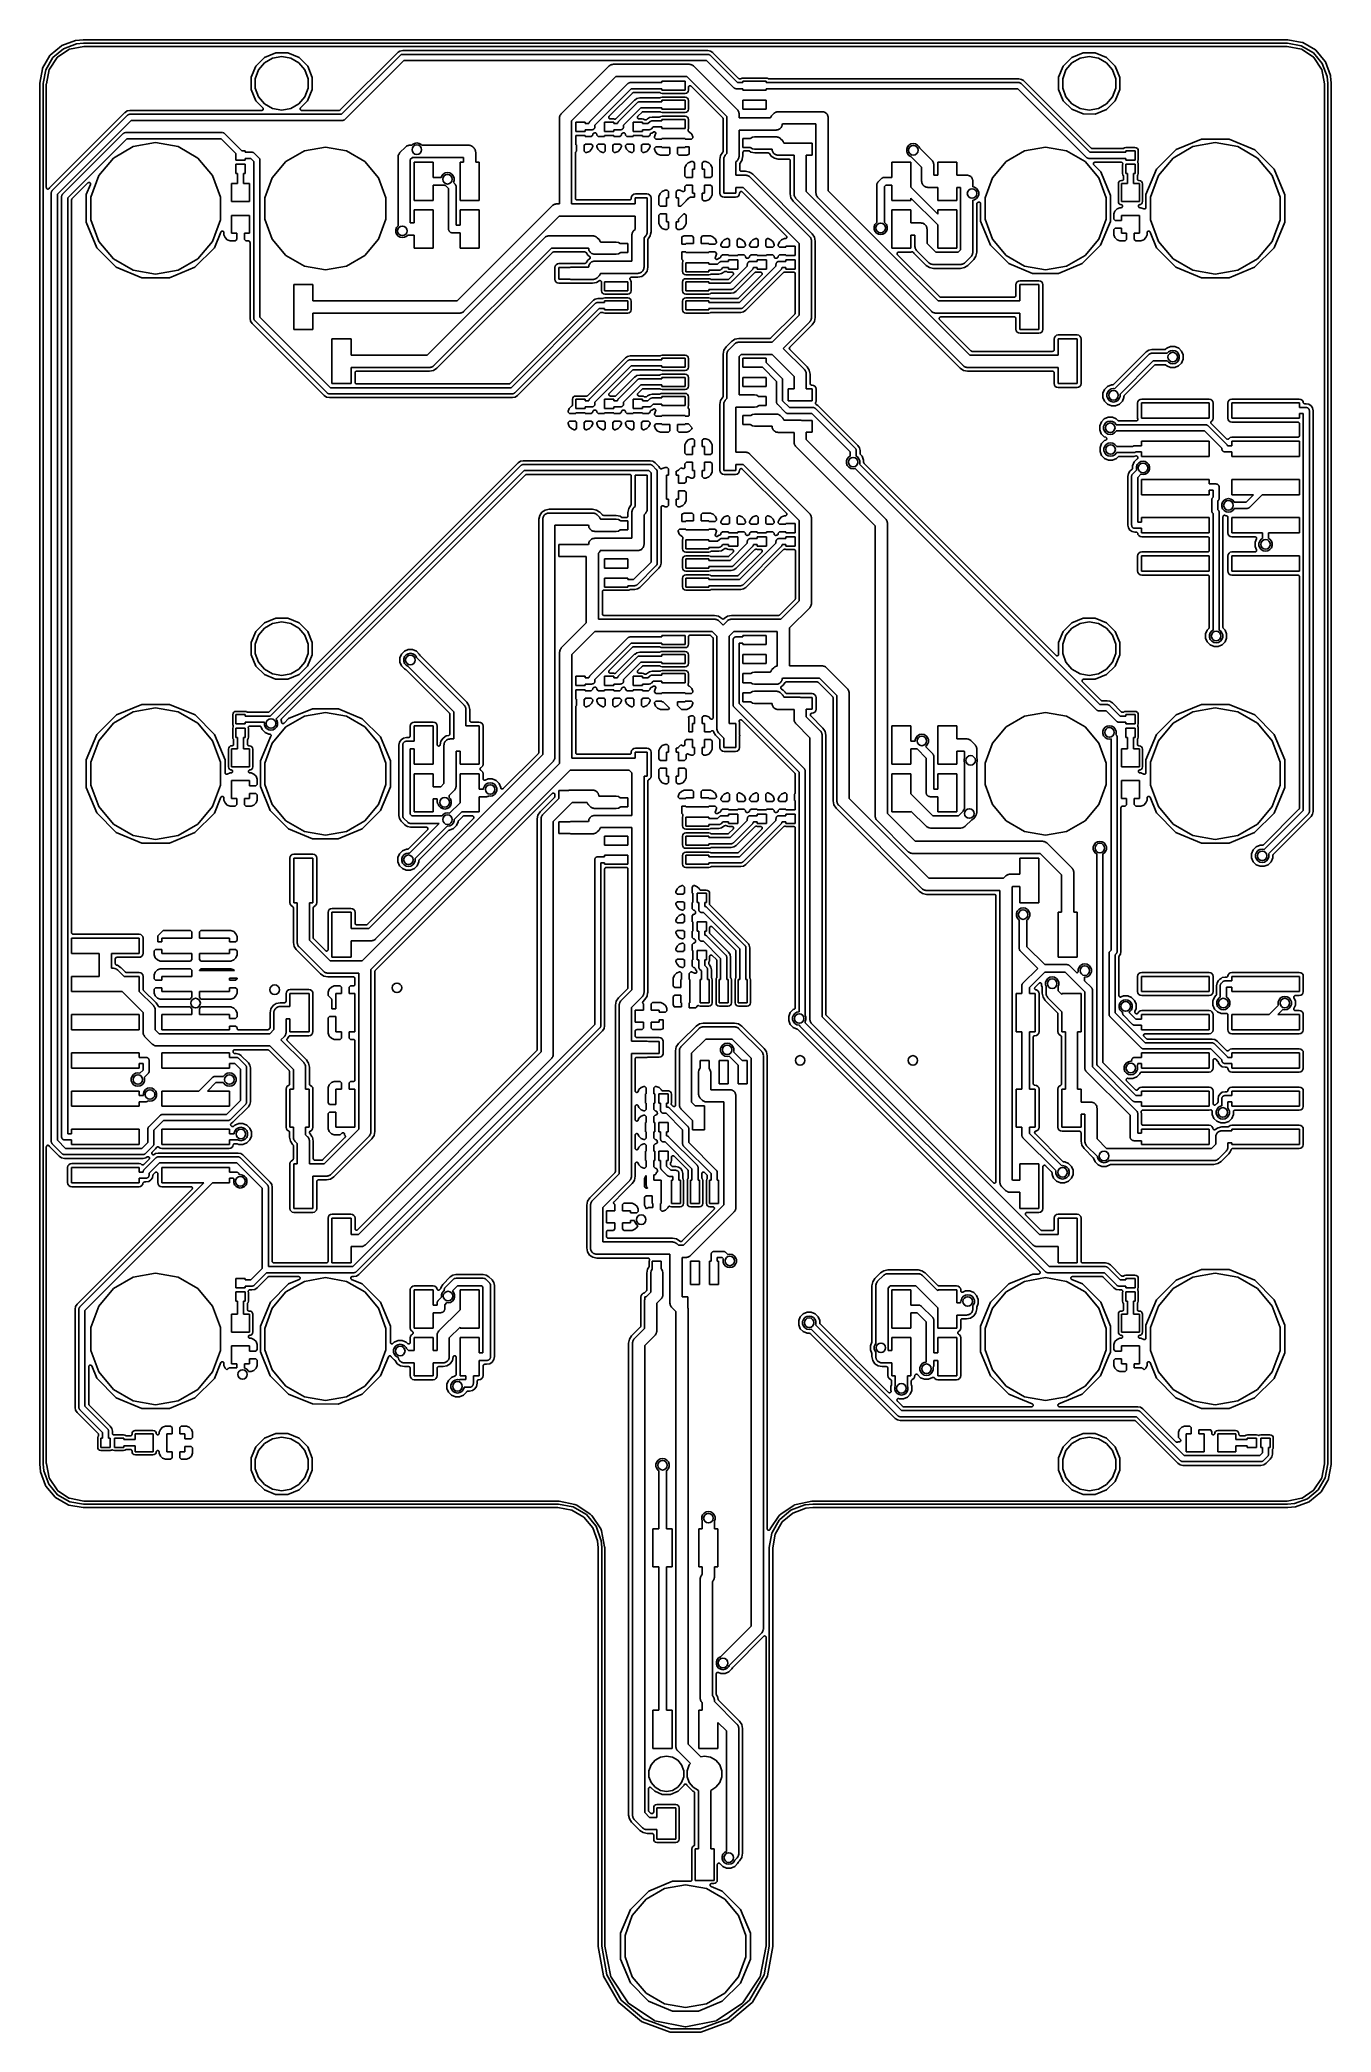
# Model space of a CAD drawing. Extents: x 51 to 137, y -158 to -25.
import ezdxf

# ---------------------------------------------------------------- set-up
doc = ezdxf.new("R2010")
doc.units = 0
doc.header["$MEASUREMENT"] = 0
doc.layers.add('BLACK', color=7, linetype='CONTINUOUS')

msp = doc.modelspace()

# ---------------------------------------------------------------- linework, layer by layer
at = {"layer": 'Black'}
for p, q in [((50.8687, -27.1729), (51.3517, -26.3364)), ((51.5396, -26.4681), (51.0768, -27.2697)), ((51.322, -27.224), (51.8323, -26.4603)), ((51.3517, -26.3364), (51.3772, -26.306)), ((51.3772, -26.306), (52.1172, -25.6851)), ((52.2487, -25.8731), (51.5396, -26.4681)), ((51.8323, -26.4603), (51.8338, -26.4587)), ((51.8338, -26.4587), (51.8348, -26.4567)), ((51.8348, -26.4567), (51.846, -26.446)), ((51.846, -26.446), (51.8567, -26.4348)), ((51.8567, -26.4348), (51.8587, -26.4338)), ((51.8587, -26.4338), (51.8603, -26.4323)), ((51.8603, -26.4323), (52.624, -25.922)), ((52.1172, -25.6851), (52.1516, -25.6652)), ((52.1516, -25.6652), (53.0592, -25.3348)), ((53.1233, -25.5548), (52.2487, -25.8731)), ((52.624, -25.922), (52.6261, -25.9211)), ((52.6261, -25.9211), (52.6278, -25.9196)), ((52.6278, -25.9196), (52.6422, -25.914)), ((52.6422, -25.914), (52.6563, -25.9078)), ((52.6563, -25.9078), (52.6586, -25.9077)), ((52.6586, -25.9077), (52.6606, -25.9068)), ((52.6606, -25.9068), (53.6028, -25.7195)), ((53.0592, -25.3348), (53.0739, -25.3323)), ((53.0739, -25.3323), (53.0884, -25.3284)), ((53.0884, -25.3284), (53.5713, -25.2861)), ((53.5863, -25.5143), (53.1233, -25.5548)), ((53.5713, -25.2861), (53.5763, -25.2866)), ((53.5763, -25.2866), (53.5813, -25.2857)), ((53.5813, -25.2857), (133.619, -25.2857)), ((133.609, -25.5143), (53.5863, -25.5143)), ((53.6028, -25.7195), (53.6127, -25.7192)), ((53.6127, -25.7192), (53.6226, -25.7175)), ((53.6226, -25.7175), (133.578, -25.7175)), ((65.6144, -26.4576), (65.0423, -27.0288)), ((66.3615, -26.1489), (65.6144, -26.4576)), ((66.1535, -26.5041), (66.7639, -26.3965)), ((67.1699, -26.1497), (66.3615, -26.1489)), ((66.7639, -26.3965), (67.3743, -26.5041)), ((67.9164, -26.4597), (67.1699, -26.1497)), ((68.4875, -27.0318), (67.9164, -26.4597)), ((74.4652, -26.1376), (70.6574, -29.9454)), ((70.7328, -30.2292), (74.6519, -26.3101)), ((74.5107, -26.1072), (74.4652, -26.1376)), ((74.6214, -26.0332), (74.5107, -26.1072)), ((74.8056, -25.9966), (74.6214, -26.0332)), ((74.6519, -26.3101), (74.6592, -26.305)), ((74.6592, -26.305), (74.665, -26.2981)), ((74.665, -26.2981), (74.688, -26.2849)), ((74.688, -26.2849), (74.7097, -26.2696)), ((74.7097, -26.2696), (74.7184, -26.2673)), ((74.7184, -26.2673), (74.7261, -26.2629)), ((74.7261, -26.2629), (74.7523, -26.2582)), ((74.7523, -26.2582), (74.7779, -26.2514)), ((74.7779, -26.2514), (74.7868, -26.2522)), ((74.7868, -26.2522), (74.7956, -26.2506)), ((74.7956, -26.2506), (95.0868, -26.2506)), ((95.0768, -25.9966), (74.8056, -25.9966)), ((95.261, -26.0332), (95.0768, -25.9966)), ((95.0868, -26.2506), (95.0956, -26.2522)), ((95.0956, -26.2522), (95.1045, -26.2514)), ((95.1045, -26.2514), (95.1301, -26.2582)), ((95.1301, -26.2582), (95.1563, -26.2629)), ((95.1563, -26.2629), (95.164, -26.2673)), ((95.164, -26.2673), (95.1727, -26.2696)), ((95.1727, -26.2696), (95.1944, -26.2849)), ((95.1944, -26.2849), (95.2174, -26.2981)), ((95.2174, -26.2981), (95.2232, -26.305)), ((95.2232, -26.305), (95.2305, -26.3101)), ((95.2305, -26.3101), (97.0484, -28.128)), ((95.3717, -26.1072), (95.261, -26.0332)), ((95.4085, -26.1318), (95.3717, -26.1072)), ((95.3717, -26.1072), (95.3717, -26.1072)), ((95.4172, -26.1376), (95.4085, -26.1318)), ((95.4085, -26.1318), (95.4085, -26.1318)), ((95.4085, -26.1318), (95.4085, -26.1318)), ((97.1238, -27.8442), (95.4172, -26.1376)), ((119.284, -26.4576), (118.712, -27.0288)), ((120.032, -26.1489), (119.284, -26.4576)), ((119.824, -26.5041), (120.434, -26.3965)), ((120.84, -26.1497), (120.032, -26.1489)), ((120.434, -26.3965), (121.044, -26.5041)), ((121.587, -26.4597), (120.84, -26.1497)), ((122.158, -27.0318), (121.587, -26.4597)), ((133.578, -25.7175), (133.588, -25.7192)), ((133.588, -25.7192), (133.598, -25.7195)), ((133.598, -25.7195), (134.54, -25.9068)), ((134.531, -25.6768), (133.609, -25.5143)), ((133.619, -25.2857), (133.629, -25.2874)), ((133.629, -25.2874), (133.639, -25.2874)), ((133.639, -25.2874), (134.59, -25.4552)), ((135.332, -26.1396), (134.531, -25.6768)), ((134.54, -25.9068), (134.542, -25.9077)), ((134.542, -25.9077), (134.544, -25.9078)), ((134.544, -25.9078), (134.549, -25.9101)), ((134.549, -25.9101), (134.555, -25.911)), ((134.555, -25.911), (134.563, -25.916)), ((134.563, -25.916), (134.573, -25.9196)), ((134.573, -25.9196), (134.574, -25.9211)), ((134.574, -25.9211), (134.577, -25.922)), ((134.577, -25.922), (135.34, -26.4323)), ((134.59, -25.4552), (134.59, -25.4552)), ((134.59, -25.4552), (134.628, -25.4687)), ((134.628, -25.4687), (135.464, -25.9517)), ((135.927, -26.8487), (135.332, -26.1396)), ((135.34, -26.4323), (135.342, -26.4338)), ((135.342, -26.4338), (135.344, -26.4348)), ((135.344, -26.4348), (135.355, -26.446)), ((135.355, -26.446), (135.366, -26.4567)), ((135.366, -26.4567), (135.367, -26.4587)), ((135.367, -26.4587), (135.368, -26.4603)), ((135.368, -26.4603), (135.879, -27.224)), ((135.464, -25.9517), (135.495, -25.9772)), ((135.495, -25.9772), (136.115, -26.7172)), ((50.6874, -28.1615), (50.8552, -27.2102)), ((50.8552, -27.2102), (50.8687, -27.1729)), ((50.8552, -27.2102), (50.8552, -27.2102)), ((51.0768, -27.2697), (50.9143, -28.1913)), ((51.1195, -28.2028), (51.3068, -27.2606)), ((51.3068, -27.2606), (51.3077, -27.2586)), ((51.3077, -27.2586), (51.3078, -27.2563)), ((51.3078, -27.2563), (51.314, -27.2422)), ((51.314, -27.2422), (51.3196, -27.2278)), ((51.3196, -27.2278), (51.3211, -27.2261)), ((51.3211, -27.2261), (51.322, -27.224)), ((64.7323, -27.7753), (64.7315, -28.5837)), ((65.0423, -27.0288), (64.7323, -27.7753)), ((65.0062, -27.8714), (65.2182, -27.2889)), ((65.2182, -27.2889), (65.6167, -26.8141)), ((65.6167, -26.8141), (66.1535, -26.5041)), ((67.3743, -26.5041), (67.9111, -26.8141)), ((67.9111, -26.8141), (68.3096, -27.2889)), ((68.3096, -27.2889), (68.5216, -27.8714)), ((68.7963, -27.7789), (68.4875, -27.0318)), ((68.7955, -28.5873), (68.7963, -27.7789)), ((74.8798, -26.657), (70.9607, -30.5761)), ((95.0026, -26.657), (74.8798, -26.657)), ((85.3371, -30.2031), (88.5098, -27.0304)), ((88.9655, -27.7242), (86.0309, -30.6588)), ((88.5098, -27.0304), (88.5245, -27.0202)), ((88.5245, -27.0202), (88.536, -27.0065)), ((88.536, -27.0065), (88.582, -26.9799)), ((88.582, -26.9799), (88.6254, -26.9495)), ((88.6254, -26.9495), (88.6427, -26.9448)), ((88.6427, -26.9448), (88.6582, -26.9359)), ((88.6582, -26.9359), (88.7105, -26.9267)), ((88.7105, -26.9267), (88.7618, -26.9129)), ((88.7618, -26.9129), (88.7796, -26.9145)), ((88.7796, -26.9145), (88.7972, -26.9114)), ((88.7972, -26.9114), (93.8616, -26.9114)), ((93.6933, -27.7242), (88.9655, -27.7242)), ((96.3546, -30.3855), (93.6933, -27.7242)), ((93.8616, -26.9114), (93.8792, -26.9145)), ((93.8792, -26.9145), (93.897, -26.9129)), ((93.897, -26.9129), (93.9483, -26.9267)), ((93.9483, -26.9267), (94.0006, -26.9359)), ((94.0006, -26.9359), (94.0161, -26.9448)), ((94.0161, -26.9448), (94.0334, -26.9495)), ((94.0334, -26.9495), (94.0768, -26.9799)), ((94.0768, -26.9799), (94.1228, -27.0065)), ((94.1228, -27.0065), (94.1343, -27.0202)), ((94.1343, -27.0202), (94.149, -27.0304)), ((94.149, -27.0304), (97.0484, -29.9298)), ((96.8205, -28.4749), (95.0026, -26.657)), ((118.712, -27.0288), (118.402, -27.7753)), ((118.402, -27.7753), (118.402, -28.5837)), ((118.676, -27.8714), (118.888, -27.2889)), ((118.888, -27.2889), (119.287, -26.8141)), ((119.287, -26.8141), (119.824, -26.5041)), ((121.044, -26.5041), (121.581, -26.8141)), ((121.581, -26.8141), (121.98, -27.2889)), ((121.98, -27.2889), (122.192, -27.8714)), ((122.466, -27.7789), (122.158, -27.0318)), ((122.466, -28.5873), (122.466, -27.7789)), ((135.879, -27.224), (135.879, -27.2261)), ((135.879, -27.2261), (135.881, -27.2278)), ((135.881, -27.2278), (135.887, -27.2422)), ((135.887, -27.2422), (135.893, -27.2563)), ((135.893, -27.2563), (135.893, -27.2586)), ((135.893, -27.2586), (135.894, -27.2606)), ((135.894, -27.2606), (136.081, -28.2028)), ((136.246, -27.7233), (135.927, -26.8487)), ((136.115, -26.7172), (136.135, -26.7516)), ((136.135, -26.7516), (136.466, -27.6592)), ((136.286, -28.1863), (136.246, -27.7233)), ((136.466, -27.6592), (136.468, -27.6739)), ((136.468, -27.6739), (136.472, -27.6884)), ((136.472, -27.6884), (136.514, -28.1713)), ((50.6857, -28.1813), (50.6874, -28.1715)), ((50.6857, -119.921), (50.6857, -28.1813)), ((50.6874, -28.1715), (50.6874, -28.1615)), ((50.9143, -28.1913), (50.9143, -119.916)), ((51.1175, -28.2226), (51.1192, -28.2127)), ((51.1175, -35.1019), (51.1175, -28.2226)), ((51.1192, -28.2127), (51.1195, -28.2028)), ((64.7315, -28.5837), (65.0402, -29.3308)), ((65.0062, -28.4912), (65.0062, -27.8714)), ((65.2182, -29.0737), (65.0062, -28.4912)), ((65.6167, -29.5485), (65.2182, -29.0737)), ((68.3096, -29.0737), (67.9111, -29.5485)), ((68.5216, -28.4912), (68.3096, -29.0737)), ((68.4855, -29.3338), (68.7955, -28.5873)), ((68.5216, -27.8714), (68.5216, -28.4912)), ((87.2377, -30.721), (89.7712, -28.1875)), ((89.9991, -28.5344), (87.5846, -30.9489)), ((88.5286, -30.3641), (90.0745, -28.8182)), ((89.7712, -28.1875), (89.7785, -28.1824)), ((89.7785, -28.1824), (89.7843, -28.1755)), ((89.7843, -28.1755), (89.8073, -28.1623)), ((89.8073, -28.1623), (89.829, -28.147)), ((89.829, -28.147), (89.8377, -28.1447)), ((89.8377, -28.1447), (89.8454, -28.1403)), ((89.8454, -28.1403), (89.8716, -28.1356)), ((89.8716, -28.1356), (89.8972, -28.1288)), ((89.8972, -28.1288), (89.9061, -28.1296)), ((89.9061, -28.1296), (89.9149, -28.128)), ((89.9149, -28.128), (92.0369, -28.128)), ((92.0369, -28.5344), (89.9991, -28.5344)), ((90.0745, -28.8182), (90.0782, -28.8156)), ((90.0782, -28.8156), (90.0811, -28.8122)), ((90.0811, -28.8122), (90.0925, -28.8055)), ((90.0925, -28.8055), (90.1034, -28.7979)), ((90.1034, -28.7979), (90.1077, -28.7968)), ((90.1077, -28.7968), (90.1116, -28.7945)), ((90.1116, -28.7945), (90.1247, -28.7922)), ((90.1247, -28.7922), (90.1375, -28.7888)), ((90.1375, -28.7888), (90.142, -28.7892)), ((90.142, -28.7892), (90.1464, -28.7884)), ((90.1464, -28.7884), (91.8761, -28.7884)), ((91.8761, -28.7884), (91.8883, -28.7906)), ((91.8883, -28.7906), (91.9007, -28.7914)), ((91.9007, -28.7914), (91.9056, -28.7936)), ((91.9056, -28.7936), (91.9108, -28.7945)), ((91.9108, -28.7945), (91.9216, -28.8007)), ((91.9216, -28.8007), (91.9329, -28.8058)), ((91.9597, -29.1092), (91.9321, -29.1273)), ((91.9329, -28.8058), (91.957, -28.822)), ((91.957, -28.822), (92.047, -28.8401)), ((92.0467, -29.0923), (91.9597, -29.1092)), ((92.0369, -28.128), (92.0369, -28.0315)), ((92.0369, -28.0315), (93.5863, -28.0315)), ((92.0369, -28.6309), (92.0369, -28.5344)), ((93.5863, -28.6309), (92.0369, -28.6309)), ((93.5762, -29.0923), (92.0467, -29.0923)), ((92.047, -28.8401), (93.5765, -28.8401)), ((93.6662, -29.1103), (93.5762, -29.0923)), ((93.5765, -28.8401), (93.6635, -28.8232)), ((93.5863, -28.0315), (93.5863, -28.6309)), ((93.6635, -28.8232), (93.7319, -28.7783)), ((93.7337, -29.1559), (93.6662, -29.1103)), ((93.7319, -28.7783), (93.7774, -28.7108)), ((93.7774, -28.7108), (93.7955, -28.6208)), ((93.7955, -28.4309), (93.7978, -28.4178)), ((93.7955, -28.6208), (93.7955, -28.4309)), ((93.7978, -28.4178), (93.7989, -28.4046)), ((93.7989, -28.4046), (93.8008, -28.4006)), ((93.8008, -28.4006), (93.8016, -28.3962)), ((93.8016, -28.3962), (93.8082, -28.3847)), ((93.8082, -28.3847), (93.8138, -28.3726)), ((93.8138, -28.3726), (93.817, -28.3695)), ((93.817, -28.3695), (93.8192, -28.3656)), ((93.8192, -28.3656), (93.8294, -28.3571)), ((93.8294, -28.3571), (93.8388, -28.3477)), ((93.8388, -28.3477), (93.8428, -28.3458)), ((93.8428, -28.3458), (93.8463, -28.3429)), ((93.8463, -28.3429), (93.8587, -28.3384)), ((93.8587, -28.3384), (93.8708, -28.3328)), ((93.8708, -28.3328), (93.8752, -28.3324)), ((93.8752, -28.3324), (93.8794, -28.3308)), ((93.8794, -28.3308), (93.8927, -28.3308)), ((93.8927, -28.3308), (93.9059, -28.3297)), ((93.9059, -28.3297), (93.9102, -28.3308)), ((93.9102, -28.3308), (93.9147, -28.3308)), ((93.9147, -28.3308), (93.9272, -28.3354)), ((93.9272, -28.3354), (93.94, -28.3388)), ((93.94, -28.3388), (93.9437, -28.3414)), ((93.9437, -28.3414), (93.9479, -28.3429)), ((93.9479, -28.3429), (93.958, -28.3514)), ((93.958, -28.3514), (93.9689, -28.3591)), ((93.9689, -28.3591), (96.0708, -30.461)), ((96.8278, -28.48), (96.8205, -28.4749)), ((96.8336, -28.4869), (96.8278, -28.48)), ((96.8566, -28.5001), (96.8336, -28.4869)), ((96.8783, -28.5154), (96.8566, -28.5001)), ((96.887, -28.5177), (96.8783, -28.5154)), ((96.8947, -28.5221), (96.887, -28.5177)), ((96.9208, -28.5268), (96.8947, -28.5221)), ((96.9465, -28.5336), (96.9208, -28.5268)), ((96.9554, -28.5328), (96.9465, -28.5336)), ((96.9642, -28.5344), (96.9554, -28.5328)), ((97.4217, -28.5344), (96.9642, -28.5344)), ((97.0484, -28.128), (97.4217, -28.128)), ((97.1275, -27.8468), (97.1238, -27.8442)), ((97.1304, -27.8502), (97.1275, -27.8468)), ((97.1418, -27.8569), (97.1304, -27.8502)), ((97.1527, -27.8645), (97.1418, -27.8569)), ((97.157, -27.8656), (97.1527, -27.8645)), ((97.1609, -27.8679), (97.157, -27.8656)), ((97.174, -27.8702), (97.1609, -27.8679)), ((97.1868, -27.8736), (97.174, -27.8702)), ((97.1913, -27.8732), (97.1868, -27.8736)), ((97.1957, -27.874), (97.1913, -27.8732)), ((97.2611, -27.874), (97.1957, -27.874)), ((97.2727, -27.872), (97.2611, -27.874)), ((97.2845, -27.8713), (97.2727, -27.872)), ((97.29, -27.8689), (97.2845, -27.8713)), ((97.2959, -27.8679), (97.29, -27.8689)), ((97.3061, -27.862), (97.2959, -27.8679)), ((97.3169, -27.8573), (97.3061, -27.862)), ((97.3445, -27.8392), (97.3169, -27.8573)), ((97.4315, -27.8223), (97.3445, -27.8392)), ((97.4217, -28.128), (97.4217, -28.0315)), ((97.4217, -28.0315), (98.9711, -28.0315)), ((97.4217, -28.6309), (97.4217, -28.5344)), ((98.9711, -28.6309), (97.4217, -28.6309)), ((98.961, -27.8223), (97.4315, -27.8223)), ((99.051, -27.8403), (98.961, -27.8223)), ((98.9711, -28.0315), (98.9711, -28.128)), ((98.9711, -28.128), (115.769, -28.128)), ((115.685, -28.5344), (98.9711, -28.5344)), ((98.9711, -28.5344), (98.9711, -28.6309)), ((99.0751, -27.8566), (99.051, -27.8403)), ((99.0864, -27.8617), (99.0751, -27.8566)), ((99.0972, -27.8679), (99.0864, -27.8617)), ((99.1024, -27.8688), (99.0972, -27.8679)), ((99.1073, -27.871), (99.1024, -27.8688)), ((99.1197, -27.8718), (99.1073, -27.871)), ((99.1319, -27.874), (99.1197, -27.8718)), ((115.759, -27.874), (99.1319, -27.874)), ((120.256, -33.1053), (115.685, -28.5344)), ((115.943, -27.9106), (115.759, -27.874)), ((115.769, -28.128), (115.778, -28.1296)), ((115.778, -28.1296), (115.787, -28.1288)), ((115.787, -28.1288), (115.812, -28.1356)), ((115.812, -28.1356), (115.839, -28.1403)), ((115.839, -28.1403), (115.846, -28.1447)), ((115.846, -28.1447), (115.855, -28.147)), ((115.855, -28.147), (115.877, -28.1623)), ((115.877, -28.1623), (115.9, -28.1755)), ((115.9, -28.1755), (115.905, -28.1824)), ((115.905, -28.1824), (115.913, -28.1875)), ((115.913, -28.1875), (120.484, -32.7584)), ((116.071, -27.9961), (115.943, -27.9106)), ((116.099, -28.015), (116.071, -27.9961)), ((120.559, -32.4746), (116.099, -28.015)), ((118.402, -28.5837), (118.71, -29.3308)), ((118.676, -28.4912), (118.676, -27.8714)), ((118.888, -29.0737), (118.676, -28.4912)), ((119.287, -29.5485), (118.888, -29.0737)), ((121.98, -29.0737), (121.581, -29.5485)), ((122.192, -28.4912), (121.98, -29.0737)), ((122.156, -29.3338), (122.466, -28.5873)), ((122.192, -27.8714), (122.192, -28.4912)), ((136.081, -28.2028), (136.081, -28.2127)), ((136.081, -28.2127), (136.083, -28.2226)), ((136.083, -28.2226), (136.083, -119.88)), ((136.286, -119.911), (136.286, -28.1863)), ((136.514, -28.1713), (136.514, -28.1763)), ((136.514, -28.1763), (136.515, -28.1813)), ((136.515, -28.1813), (136.515, -119.921)), ((56.3328, -30.1162), (51.3296, -35.1194)), ((51.5021, -35.3061), (56.5195, -30.2887)), ((56.3492, -30.1052), (56.3328, -30.1162)), ((56.489, -30.0118), (56.3492, -30.1052)), ((56.6732, -29.9752), (56.489, -30.0118)), ((56.5195, -30.2887), (56.5268, -30.2836)), ((56.5268, -30.2836), (56.5326, -30.2767)), ((56.5326, -30.2767), (56.5556, -30.2635)), ((56.5556, -30.2635), (56.5773, -30.2482)), ((56.5773, -30.2482), (56.586, -30.2459)), ((56.586, -30.2459), (56.5937, -30.2415)), ((56.5937, -30.2415), (56.6199, -30.2368)), ((56.6199, -30.2368), (56.6455, -30.23)), ((56.6455, -30.23), (56.6544, -30.2308)), ((56.6544, -30.2308), (56.6632, -30.2292)), ((56.6632, -30.2292), (70.7328, -30.2292)), ((65.4385, -29.9752), (56.6732, -29.9752)), ((65.0402, -29.3308), (65.5104, -29.8018)), ((65.4515, -29.9729), (65.4385, -29.9752)), ((65.4647, -29.9718), (65.4515, -29.9729)), ((65.4688, -29.9699), (65.4647, -29.9718)), ((65.4733, -29.9691), (65.4688, -29.9699)), ((65.4847, -29.9625), (65.4733, -29.9691)), ((65.4967, -29.9569), (65.4847, -29.9625)), ((65.4999, -29.9537), (65.4967, -29.9569)), ((65.5038, -29.9514), (65.4999, -29.9537)), ((65.5123, -29.9413), (65.5038, -29.9514)), ((65.5104, -29.8018), (65.518, -29.8127)), ((65.5217, -29.9319), (65.5123, -29.9413)), ((65.518, -29.8127), (65.5265, -29.8228)), ((65.5236, -29.9279), (65.5217, -29.9319)), ((65.5265, -29.9244), (65.5236, -29.9279)), ((65.5265, -29.8228), (65.528, -29.827)), ((65.531, -29.912), (65.5265, -29.9244)), ((65.528, -29.827), (65.5306, -29.8307)), ((65.5306, -29.8307), (65.534, -29.8435)), ((65.5366, -29.9), (65.531, -29.912)), ((65.534, -29.8435), (65.5386, -29.856)), ((65.537, -29.8955), (65.5366, -29.9)), ((65.5386, -29.8912), (65.537, -29.8955)), ((65.5386, -29.856), (65.5386, -29.8605)), ((65.5386, -29.8605), (65.5397, -29.8648)), ((65.5397, -29.8648), (65.5386, -29.878)), ((65.5386, -29.878), (65.5386, -29.8912)), ((66.1535, -29.8585), (65.6167, -29.5485)), ((66.7639, -29.9661), (66.1535, -29.8585)), ((67.3743, -29.8585), (66.7639, -29.9661)), ((67.9111, -29.5485), (67.3743, -29.8585)), ((67.9874, -29.8647), (67.9886, -29.8604)), ((67.9886, -29.8779), (67.9874, -29.8647)), ((67.9886, -29.856), (67.9931, -29.8434)), ((67.9886, -29.8604), (67.9886, -29.856)), ((67.9886, -29.8912), (67.9886, -29.8779)), ((67.9901, -29.8954), (67.9886, -29.8912)), ((67.9905, -29.8998), (67.9901, -29.8954)), ((67.9961, -29.9119), (67.9905, -29.8998)), ((67.9931, -29.8434), (67.9966, -29.8306)), ((68.0007, -29.9244), (67.9961, -29.9119)), ((67.9966, -29.8306), (67.9991, -29.827)), ((67.9991, -29.827), (68.0007, -29.8228)), ((68.0007, -29.8228), (68.0092, -29.8126)), ((68.0035, -29.9278), (68.0007, -29.9244)), ((68.0054, -29.9318), (68.0035, -29.9278)), ((68.0148, -29.9412), (68.0054, -29.9318)), ((68.0092, -29.8126), (68.0169, -29.8017)), ((68.0233, -29.9514), (68.0148, -29.9412)), ((68.0169, -29.8017), (68.4855, -29.3338)), ((68.0272, -29.9536), (68.0233, -29.9514)), ((68.0303, -29.9568), (68.0272, -29.9536)), ((68.0424, -29.9624), (68.0303, -29.9568)), ((68.0539, -29.9691), (68.0424, -29.9624)), ((68.0583, -29.9698), (68.0539, -29.9691)), ((68.0623, -29.9717), (68.0583, -29.9698)), ((68.0755, -29.9729), (68.0623, -29.9717)), ((68.0886, -29.9752), (68.0755, -29.9729)), ((70.5855, -29.9752), (68.0886, -29.9752)), ((70.5899, -29.9744), (70.5855, -29.9752)), ((70.5944, -29.9748), (70.5899, -29.9744)), ((70.6072, -29.9714), (70.5944, -29.9748)), ((70.6203, -29.9691), (70.6072, -29.9714)), ((70.6242, -29.9668), (70.6203, -29.9691)), ((70.6285, -29.9657), (70.6242, -29.9668)), ((70.6393, -29.9581), (70.6285, -29.9657)), ((70.6508, -29.9514), (70.6393, -29.9581)), ((70.6537, -29.948), (70.6508, -29.9514)), ((70.6574, -29.9454), (70.6537, -29.948)), ((85.2196, -30.4551), (85.2334, -30.4038)), ((85.2334, -30.4038), (85.2426, -30.3515)), ((85.2426, -30.3515), (85.2515, -30.336)), ((85.2515, -30.336), (85.2562, -30.3187)), ((85.2562, -30.3187), (85.2866, -30.2753)), ((85.2866, -30.2753), (85.3132, -30.2293)), ((85.3132, -30.2293), (85.3269, -30.2178)), ((85.3269, -30.2178), (85.3371, -30.2031)), ((88.4992, -30.4271), (88.5003, -30.4228)), ((88.5003, -30.4403), (88.4992, -30.4271)), ((88.5003, -30.4183), (88.5049, -30.4059)), ((88.5003, -30.4228), (88.5003, -30.4183)), ((88.5003, -30.4536), (88.5003, -30.4403)), ((88.5049, -30.4059), (88.5083, -30.393)), ((88.5083, -30.393), (88.5109, -30.3894)), ((88.5109, -30.3894), (88.5124, -30.3852)), ((88.5124, -30.3852), (88.5209, -30.375)), ((88.5209, -30.375), (88.5286, -30.3641)), ((90.2195, -29.285), (88.9807, -30.5238)), ((89.1427, -30.721), (90.4062, -29.4575)), ((90.6341, -29.8044), (89.4896, -30.9489)), ((90.2478, -29.2661), (90.2195, -29.285)), ((90.3757, -29.1806), (90.2478, -29.2661)), ((90.5599, -29.144), (90.3757, -29.1806)), ((90.4042, -30.4271), (90.4053, -30.4228)), ((90.4053, -30.4403), (90.4042, -30.4271)), ((90.4053, -30.4183), (90.4099, -30.4059)), ((90.4053, -30.4228), (90.4053, -30.4183)), ((90.4053, -30.4536), (90.4053, -30.4403)), ((90.4062, -29.4575), (90.4135, -29.4524)), ((90.4099, -30.4059), (90.4133, -30.393)), ((90.4133, -30.393), (90.4159, -30.3894)), ((90.4135, -29.4524), (90.4193, -29.4455)), ((90.4159, -30.3894), (90.4174, -30.3852)), ((90.4174, -30.3852), (90.4259, -30.375)), ((90.4193, -29.4455), (90.4423, -29.4323)), ((90.4259, -30.375), (90.4336, -30.3641)), ((90.4336, -30.3641), (90.7095, -30.0882)), ((90.4423, -29.4323), (90.464, -29.417)), ((90.464, -29.417), (90.4727, -29.4147)), ((90.4727, -29.4147), (90.4804, -29.4103)), ((90.4804, -29.4103), (90.5066, -29.4056)), ((90.5066, -29.4056), (90.5322, -29.3988)), ((90.5322, -29.3988), (90.5411, -29.3996)), ((90.5411, -29.3996), (90.5499, -29.398)), ((90.5499, -29.398), (92.0369, -29.398)), ((91.8763, -29.144), (90.5599, -29.144)), ((92.0369, -29.8044), (90.6341, -29.8044)), ((90.7095, -30.0882), (90.7132, -30.0856)), ((90.7132, -30.0856), (90.7161, -30.0822)), ((90.7161, -30.0822), (90.7275, -30.0755)), ((90.7275, -30.0755), (90.7384, -30.0679)), ((90.7384, -30.0679), (90.7427, -30.0668)), ((90.7427, -30.0668), (90.7466, -30.0645)), ((90.7466, -30.0645), (90.7597, -30.0622)), ((90.7597, -30.0622), (90.7725, -30.0588)), ((90.7725, -30.0588), (90.777, -30.0592)), ((90.777, -30.0592), (90.7814, -30.0584)), ((90.7814, -30.0584), (91.8761, -30.0584)), ((91.3868, -30.414), (91.2026, -30.4506)), ((91.8763, -30.414), (91.3868, -30.414)), ((91.8761, -30.0584), (91.8883, -30.0606)), ((91.8879, -29.142), (91.8763, -29.144)), ((91.8879, -30.412), (91.8763, -30.414)), ((91.8997, -29.1413), (91.8879, -29.142)), ((91.8997, -30.4113), (91.8879, -30.412)), ((91.8883, -30.0606), (91.9007, -30.0614)), ((91.9052, -29.1389), (91.8997, -29.1413)), ((91.9052, -30.4089), (91.8997, -30.4113)), ((91.9007, -30.0614), (91.9056, -30.0636)), ((91.9111, -29.1379), (91.9052, -29.1389)), ((91.9111, -30.4079), (91.9052, -30.4089)), ((91.9056, -30.0636), (91.9108, -30.0645)), ((91.9108, -30.0645), (91.9216, -30.0707)), ((91.9213, -29.132), (91.9111, -29.1379)), ((91.9213, -30.402), (91.9111, -30.4079)), ((91.9321, -29.1273), (91.9213, -29.132)), ((91.9321, -30.3973), (91.9213, -30.402)), ((91.9216, -30.0707), (91.9329, -30.0758)), ((91.9597, -30.3792), (91.9321, -30.3973)), ((91.9329, -30.0758), (91.957, -30.0921)), ((91.957, -30.0921), (92.047, -30.1101)), ((92.0467, -30.3623), (91.9597, -30.3792)), ((92.0369, -29.398), (92.0369, -29.3015)), ((92.0369, -29.3015), (93.5863, -29.3015)), ((92.0369, -29.9009), (92.0369, -29.8044)), ((93.5863, -29.9009), (92.0369, -29.9009)), ((93.5762, -30.3623), (92.0467, -30.3623)), ((92.047, -30.1101), (93.5765, -30.1101)), ((93.6662, -30.3803), (93.5762, -30.3623)), ((93.5765, -30.1101), (93.6635, -30.0932)), ((93.5863, -29.3015), (93.5863, -29.9009)), ((93.6635, -30.0932), (93.7319, -30.0483)), ((93.7337, -30.4259), (93.6662, -30.3803)), ((93.7319, -30.0483), (93.7774, -29.9808)), ((93.7786, -29.2243), (93.7337, -29.1559)), ((93.7786, -30.4943), (93.7337, -30.4259)), ((93.7774, -29.9808), (93.7955, -29.8908)), ((93.7955, -29.3112), (93.7786, -29.2243)), ((93.7955, -29.8908), (93.7955, -29.3112)), ((96.3546, -32.8365), (96.3546, -30.3855)), ((97.0484, -29.9298), (97.0586, -29.9445)), ((97.0586, -29.9445), (97.0723, -29.956)), ((97.0723, -29.956), (97.0989, -30.0019)), ((97.0989, -30.0019), (97.1293, -30.0454)), ((97.1293, -30.0454), (97.134, -30.0627)), ((97.134, -30.0627), (97.1429, -30.0782)), ((97.1429, -30.0782), (97.1521, -30.1305)), ((97.1521, -30.1305), (97.1659, -30.1818)), ((97.1659, -30.1818), (97.1643, -30.1996)), ((97.1643, -30.1996), (97.1674, -30.2172)), ((97.1674, -30.2172), (97.1674, -30.4648)), ((97.4217, -29.9009), (97.4217, -29.3015)), ((97.4217, -29.3015), (98.9711, -29.3015)), ((98.9711, -29.9009), (97.4217, -29.9009)), ((98.9711, -29.3015), (98.9711, -29.9009)), ((99.2499, -30.4522), (99.2588, -30.4367)), ((99.2588, -30.4367), (99.2635, -30.4194)), ((99.2635, -30.4194), (99.2939, -30.376)), ((99.2939, -30.376), (99.3205, -30.33)), ((99.3205, -30.33), (99.3342, -30.3185)), ((99.3342, -30.3185), (99.3444, -30.3038)), ((99.3444, -30.3038), (99.4708, -30.1774)), ((99.4708, -30.1774), (99.4855, -30.1672)), ((99.4855, -30.1672), (99.497, -30.1535)), ((99.497, -30.1535), (99.5429, -30.1269)), ((99.5429, -30.1269), (99.5864, -30.0965)), ((99.5864, -30.0965), (99.6037, -30.0918)), ((99.6037, -30.0918), (99.6192, -30.0829)), ((99.6192, -30.0829), (99.6715, -30.0737)), ((99.6715, -30.0737), (99.7228, -30.0599)), ((99.7228, -30.0599), (99.7406, -30.0615)), ((99.7406, -30.0615), (99.7582, -30.0584)), ((99.7582, -30.0584), (102.68, -30.0584)), ((102.68, -30.0584), (102.715, -30.0646)), ((102.715, -30.0646), (102.75, -30.0646)), ((102.75, -30.0646), (102.784, -30.0767)), ((102.784, -30.0767), (102.819, -30.0829)), ((102.819, -30.0829), (102.85, -30.1007)), ((102.85, -30.1007), (102.883, -30.1128)), ((102.883, -30.1128), (102.91, -30.1357)), ((102.91, -30.1357), (102.941, -30.1535)), ((102.941, -30.1535), (102.964, -30.1807)), ((102.964, -30.1807), (102.991, -30.2036)), ((102.991, -30.2036), (103.009, -30.2344)), ((103.009, -30.2344), (103.032, -30.2616)), ((103.032, -30.2616), (103.044, -30.295)), ((103.044, -30.295), (103.062, -30.3258)), ((103.062, -30.3258), (103.068, -30.3608)), ((103.068, -30.3608), (103.08, -30.3942)), ((103.08, -30.3942), (103.08, -30.4298)), ((103.08, -30.4298), (103.086, -30.4648)), ((118.71, -29.3308), (119.281, -29.9029)), ((119.281, -29.9029), (120.028, -30.2129)), ((119.824, -29.8585), (119.287, -29.5485)), ((120.434, -29.9661), (119.824, -29.8585)), ((120.028, -30.2129), (120.836, -30.2137)), ((121.044, -29.8585), (120.434, -29.9661)), ((120.836, -30.2137), (121.584, -29.9049)), ((121.581, -29.5485), (121.044, -29.8585)), ((121.584, -29.9049), (122.156, -29.3338)), ((56.7474, -30.6356), (51.849, -35.534)), ((52.1927, -35.55), (56.2312, -31.5115)), ((56.2312, -31.5115), (56.2385, -31.5064)), ((56.2385, -31.5064), (56.2443, -31.4995)), ((56.2443, -31.4995), (56.2673, -31.4863)), ((56.2673, -31.4863), (56.289, -31.471)), ((56.289, -31.471), (56.2977, -31.4687)), ((56.2977, -31.4687), (56.3054, -31.4643)), ((56.3054, -31.4643), (56.3316, -31.4596)), ((56.3316, -31.4596), (56.3572, -31.4528)), ((56.3572, -31.4528), (56.3661, -31.4536)), ((56.3661, -31.4536), (56.3749, -31.452)), ((56.3749, -31.452), (62.8259, -31.452)), ((70.817, -30.6356), (56.7474, -30.6356)), ((62.8259, -31.452), (62.8347, -31.4536)), ((62.8347, -31.4536), (62.8436, -31.4528)), ((62.8436, -31.4528), (62.8692, -31.4596)), ((62.8692, -31.4596), (62.8954, -31.4643)), ((62.8954, -31.4643), (62.9031, -31.4687)), ((62.9031, -31.4687), (62.9118, -31.471)), ((62.9118, -31.471), (62.9335, -31.4863)), ((62.9335, -31.4863), (62.9565, -31.4995)), ((62.9565, -31.4995), (62.9623, -31.5064)), ((62.9623, -31.5064), (62.9696, -31.5115)), ((62.9696, -31.5115), (64.1098, -32.6517)), ((70.8258, -30.634), (70.817, -30.6356)), ((70.8347, -30.6348), (70.8258, -30.634)), ((70.8603, -30.628), (70.8347, -30.6348)), ((70.8865, -30.6233), (70.8603, -30.628)), ((70.8942, -30.6189), (70.8865, -30.6233)), ((70.9029, -30.6166), (70.8942, -30.6189)), ((70.9246, -30.6013), (70.9029, -30.6166)), ((70.9476, -30.5881), (70.9246, -30.6013)), ((70.9534, -30.5812), (70.9476, -30.5881)), ((70.9607, -30.5761), (70.9534, -30.5812)), ((85.2181, -30.4905), (85.2212, -30.4729)), ((85.2181, -36.1798), (85.2181, -30.4905)), ((85.2212, -30.4729), (85.2196, -30.4551)), ((86.0309, -30.6588), (86.0309, -36.1798)), ((86.3041, -31.3665), (86.3041, -30.7467)), ((86.3041, -30.7467), (86.9239, -30.7467)), ((86.9239, -31.3665), (86.3041, -31.3665)), ((86.3041, -32.2657), (86.3041, -31.6459)), ((86.3041, -31.6459), (86.9239, -31.6459)), ((86.9239, -30.7467), (86.9239, -30.8534)), ((86.9239, -30.8534), (87.1795, -30.8534)), ((87.3814, -31.2598), (86.9239, -31.2598)), ((86.9239, -31.2598), (86.9239, -31.3665)), ((86.9239, -31.6459), (86.9239, -31.7018)), ((86.9239, -31.7018), (87.339, -31.7018)), ((87.179, -30.847), (87.1858, -30.8214)), ((87.1795, -30.8534), (87.179, -30.847)), ((87.1858, -30.8214), (87.1905, -30.7952)), ((87.1905, -30.7952), (87.1949, -30.7875)), ((87.1949, -30.7875), (87.1972, -30.7788)), ((87.1972, -30.7788), (87.2125, -30.7571)), ((87.2125, -30.7571), (87.2257, -30.7341)), ((87.2257, -30.7341), (87.2326, -30.7283)), ((87.2326, -30.7283), (87.2377, -30.721)), ((87.339, -31.7018), (87.4319, -31.6089)), ((87.3989, -31.2567), (87.3814, -31.2598)), ((87.4167, -31.2567), (87.3989, -31.2567)), ((87.4334, -31.2506), (87.4167, -31.2567)), ((87.4319, -31.5851), (87.4348, -31.5688)), ((87.4319, -31.6089), (87.4319, -31.5851)), ((87.4509, -31.2475), (87.4334, -31.2506)), ((87.4348, -31.5688), (87.4373, -31.5525)), ((87.4373, -31.5525), (87.4378, -31.5515)), ((87.4378, -31.5515), (87.438, -31.5504)), ((87.438, -31.5504), (87.4463, -31.5361)), ((87.4463, -31.5361), (87.4542, -31.5216)), ((87.4663, -31.2387), (87.4509, -31.2475)), ((87.4542, -31.5216), (87.4551, -31.5208)), ((87.4551, -31.5208), (87.4556, -31.5198)), ((87.4556, -31.5198), (87.4683, -31.5092)), ((87.483, -31.2326), (87.4663, -31.2387)), ((87.4683, -31.5092), (87.4808, -31.4983)), ((87.4808, -31.4983), (87.4818, -31.4979)), ((87.4818, -31.4979), (87.4827, -31.4972)), ((87.4827, -31.4972), (87.4982, -31.4915)), ((87.4966, -31.2211), (87.483, -31.2326)), ((87.512, -31.2123), (87.4966, -31.2211)), ((87.4982, -31.4915), (87.5137, -31.4855)), ((87.5234, -31.1986), (87.512, -31.2123)), ((87.5137, -31.4855), (87.5675, -31.4748)), ((87.5371, -31.1872), (87.5234, -31.1986)), ((87.5459, -31.1718), (87.5371, -31.1872)), ((87.5574, -31.1582), (87.5459, -31.1718)), ((87.5635, -31.1415), (87.5574, -31.1582)), ((87.5723, -31.1261), (87.5635, -31.1415)), ((87.5675, -31.4748), (87.5754, -31.4713)), ((87.5754, -31.1086), (87.5723, -31.1261)), ((87.5815, -31.0919), (87.5754, -31.1086)), ((87.5754, -31.4713), (87.5787, -31.4711)), ((87.5787, -31.4711), (87.5819, -31.47)), ((87.5846, -31.0566), (87.5815, -31.0741)), ((87.5815, -31.0741), (87.5815, -31.0919)), ((87.5819, -31.47), (87.5962, -31.47)), ((87.5846, -30.9489), (87.5846, -31.0566)), ((87.5962, -31.47), (87.6106, -31.469)), ((87.6106, -31.469), (87.6138, -31.47)), ((87.6138, -31.47), (87.6172, -31.47)), ((87.6172, -31.47), (87.6307, -31.4749)), ((87.6307, -31.4749), (87.6445, -31.4789)), ((87.6445, -31.4789), (87.6472, -31.4809)), ((87.6472, -31.4809), (87.6503, -31.482)), ((87.6503, -31.482), (87.6613, -31.4913)), ((87.6613, -31.4913), (87.6729, -31.4998)), ((87.6729, -31.4998), (87.6748, -31.5025)), ((87.6748, -31.5025), (87.6773, -31.5047)), ((87.6773, -31.5047), (87.6845, -31.5171)), ((87.6845, -31.5171), (87.6925, -31.5291)), ((87.6925, -31.5291), (87.6933, -31.5324)), ((87.6933, -31.5324), (87.695, -31.5353)), ((87.695, -31.5353), (87.6975, -31.5494)), ((87.6975, -31.5494), (87.7009, -31.5634)), ((87.7009, -31.5634), (87.7005, -31.5667)), ((87.7005, -31.5667), (87.7011, -31.57)), ((87.7011, -31.57), (87.7011, -31.6089)), ((87.7011, -31.6089), (87.794, -31.7018)), ((87.794, -31.7018), (88.2091, -31.7018)), ((88.2091, -31.3665), (88.2091, -30.7467)), ((88.2091, -30.7467), (88.8289, -30.7467)), ((88.8289, -31.3665), (88.2091, -31.3665)), ((88.2091, -31.7018), (88.2091, -31.6459)), ((88.2091, -31.6459), (88.8289, -31.6459)), ((88.5019, -30.4578), (88.5003, -30.4536)), ((88.5023, -30.4623), (88.5019, -30.4578)), ((88.5079, -30.4743), (88.5023, -30.4623)), ((88.5124, -30.4868), (88.5079, -30.4743)), ((88.5153, -30.4902), (88.5124, -30.4868)), ((88.5172, -30.4942), (88.5153, -30.4902)), ((88.5266, -30.5036), (88.5172, -30.4942)), ((88.5351, -30.5138), (88.5266, -30.5036)), ((88.539, -30.516), (88.5351, -30.5138)), ((88.5421, -30.5192), (88.539, -30.516)), ((88.5541, -30.5248), (88.5421, -30.5192)), ((88.5656, -30.5314), (88.5541, -30.5248)), ((88.57, -30.5322), (88.5656, -30.5314)), ((88.5741, -30.5341), (88.57, -30.5322)), ((88.5873, -30.5353), (88.5741, -30.5341)), ((88.6004, -30.5376), (88.5873, -30.5353)), ((88.8188, -30.5376), (88.6004, -30.5376)), ((88.8889, -30.5516), (88.8188, -30.5376)), ((88.8289, -30.7467), (88.8289, -30.8534)), ((88.8289, -30.8534), (89.0845, -30.8534)), ((89.2864, -31.2598), (88.8289, -31.2598)), ((88.8289, -31.2598), (88.8289, -31.3665)), ((88.8289, -31.6459), (88.8289, -31.7018)), ((88.8289, -31.7018), (89.244, -31.7018)), ((88.9033, -30.552), (88.8889, -30.5516)), ((88.9177, -30.5532), (88.9033, -30.552)), ((88.9209, -30.5524), (88.9177, -30.5532)), ((88.9241, -30.5524), (88.9209, -30.5524)), ((88.9378, -30.5478), (88.9241, -30.5524)), ((88.9518, -30.5441), (88.9378, -30.5478)), ((88.9545, -30.5422), (88.9518, -30.5441)), ((88.9576, -30.5412), (88.9545, -30.5422)), ((88.9688, -30.5321), (88.9576, -30.5412)), ((88.9807, -30.5238), (88.9688, -30.5321)), ((89.084, -30.847), (89.0908, -30.8214)), ((89.0845, -30.8534), (89.084, -30.847)), ((89.0908, -30.8214), (89.0955, -30.7952)), ((89.0955, -30.7952), (89.0999, -30.7875)), ((89.0999, -30.7875), (89.1022, -30.7788)), ((89.1022, -30.7788), (89.1175, -30.7571)), ((89.1175, -30.7571), (89.1307, -30.7341)), ((89.1307, -30.7341), (89.1376, -30.7283)), ((89.1376, -30.7283), (89.1427, -30.721)), ((89.244, -31.7018), (89.3369, -31.6089)), ((89.3039, -31.2567), (89.2864, -31.2598)), ((89.3217, -31.2567), (89.3039, -31.2567)), ((89.3384, -31.2506), (89.3217, -31.2567)), ((89.3369, -31.5851), (89.3398, -31.5688)), ((89.3369, -31.6089), (89.3369, -31.5851)), ((89.3559, -31.2475), (89.3384, -31.2506)), ((89.3398, -31.5688), (89.3423, -31.5525)), ((89.3423, -31.5525), (89.3428, -31.5515)), ((89.3428, -31.5515), (89.343, -31.5504)), ((89.343, -31.5504), (89.3513, -31.5361)), ((89.3513, -31.5361), (89.3592, -31.5216)), ((89.3713, -31.2387), (89.3559, -31.2475)), ((89.3592, -31.5216), (89.3601, -31.5208)), ((89.3601, -31.5208), (89.3606, -31.5198)), ((89.3606, -31.5198), (89.3733, -31.5092)), ((89.388, -31.2326), (89.3713, -31.2387)), ((89.3733, -31.5092), (89.3858, -31.4983)), ((89.3858, -31.4983), (89.3868, -31.4979)), ((89.3868, -31.4979), (89.3877, -31.4972)), ((89.3877, -31.4972), (89.4032, -31.4915)), ((89.4016, -31.2211), (89.388, -31.2326)), ((89.417, -31.2123), (89.4016, -31.2211)), ((89.4032, -31.4915), (89.4187, -31.4855)), ((89.4284, -31.1986), (89.417, -31.2123)), ((89.4187, -31.4855), (89.4725, -31.4748)), ((89.4421, -31.1872), (89.4284, -31.1986)), ((89.4509, -31.1718), (89.4421, -31.1872)), ((89.4624, -31.1582), (89.4509, -31.1718)), ((89.4685, -31.1415), (89.4624, -31.1582)), ((89.4773, -31.1261), (89.4685, -31.1415)), ((89.4725, -31.4748), (89.4804, -31.4713)), ((89.4804, -31.1086), (89.4773, -31.1261)), ((89.4865, -31.0919), (89.4804, -31.1086)), ((89.4804, -31.4713), (89.4837, -31.4711)), ((89.4837, -31.4711), (89.4869, -31.47)), ((89.4896, -31.0566), (89.4865, -31.0741)), ((89.4865, -31.0741), (89.4865, -31.0919)), ((89.4869, -31.47), (89.5012, -31.47)), ((89.4896, -30.9489), (89.4896, -31.0566)), ((89.5012, -31.47), (89.5156, -31.469)), ((89.5156, -31.469), (89.5188, -31.47)), ((89.5188, -31.47), (89.5222, -31.47)), ((89.5222, -31.47), (89.5357, -31.4749)), ((89.5357, -31.4749), (89.5495, -31.4789)), ((89.5495, -31.4789), (89.5522, -31.4809)), ((89.5522, -31.4809), (89.5553, -31.482)), ((89.5553, -31.482), (89.5663, -31.4913)), ((89.5663, -31.4913), (89.5779, -31.4998)), ((89.5779, -31.4998), (89.5798, -31.5025)), ((89.5798, -31.5025), (89.5823, -31.5047)), ((89.5823, -31.5047), (89.5895, -31.5171)), ((89.5895, -31.5171), (89.5975, -31.5291)), ((89.5975, -31.5291), (89.5983, -31.5324)), ((89.5983, -31.5324), (89.6, -31.5353)), ((89.6, -31.5353), (89.6025, -31.5494)), ((89.6025, -31.5494), (89.6059, -31.5634)), ((89.6059, -31.5634), (89.6055, -31.5667)), ((89.6055, -31.5667), (89.6061, -31.57)), ((89.6061, -31.57), (89.6061, -31.6089)), ((89.6061, -31.6089), (89.699, -31.7018)), ((89.699, -31.7018), (90.1141, -31.7018)), ((90.1141, -31.3665), (90.1141, -30.7467)), ((90.1141, -30.7467), (90.7339, -30.7467)), ((90.7339, -31.3665), (90.1141, -31.3665)), ((90.1141, -31.7018), (90.1141, -31.6459)), ((90.1141, -31.6459), (90.7339, -31.6459)), ((90.4069, -30.4578), (90.4053, -30.4536)), ((90.4073, -30.4623), (90.4069, -30.4578)), ((90.4129, -30.4743), (90.4073, -30.4623)), ((90.4174, -30.4868), (90.4129, -30.4743)), ((90.4203, -30.4902), (90.4174, -30.4868)), ((90.4222, -30.4942), (90.4203, -30.4902)), ((90.4316, -30.5036), (90.4222, -30.4942)), ((90.4401, -30.5138), (90.4316, -30.5036)), ((90.444, -30.516), (90.4401, -30.5138)), ((90.4471, -30.5192), (90.444, -30.516)), ((90.4591, -30.5248), (90.4471, -30.5192)), ((90.4706, -30.5314), (90.4591, -30.5248)), ((90.475, -30.5322), (90.4706, -30.5314)), ((90.4791, -30.5341), (90.475, -30.5322)), ((90.4923, -30.5353), (90.4791, -30.5341)), ((90.5054, -30.5376), (90.4923, -30.5353)), ((90.7238, -30.5376), (90.5054, -30.5376)), ((90.8138, -30.5556), (90.7238, -30.5376)), ((90.7339, -30.7467), (90.7339, -30.8534)), ((90.7339, -30.8534), (91.1072, -30.8534)), ((91.1914, -31.2598), (90.7339, -31.2598)), ((90.7339, -31.2598), (90.7339, -31.3665)), ((90.7339, -31.6459), (90.7339, -31.7018)), ((90.7339, -31.7018), (91.149, -31.7018)), ((90.8529, -30.582), (90.8138, -30.5556)), ((90.8642, -30.5871), (90.8529, -30.582)), ((90.875, -30.5933), (90.8642, -30.5871)), ((90.8802, -30.5942), (90.875, -30.5933)), ((90.8851, -30.5964), (90.8802, -30.5942)), ((90.8975, -30.5972), (90.8851, -30.5964)), ((90.9097, -30.5994), (90.8975, -30.5972)), ((90.9599, -30.5994), (90.9097, -30.5994)), ((90.9643, -30.5986), (90.9599, -30.5994)), ((90.9688, -30.599), (90.9643, -30.5986)), ((90.9816, -30.5956), (90.9688, -30.599)), ((90.9947, -30.5933), (90.9816, -30.5956)), ((90.9986, -30.591), (90.9947, -30.5933)), ((91.0029, -30.5899), (90.9986, -30.591)), ((91.0138, -30.5823), (91.0029, -30.5899)), ((91.0252, -30.5756), (91.0138, -30.5823)), ((91.0281, -30.5722), (91.0252, -30.5756)), ((91.0318, -30.5696), (91.0281, -30.5722)), ((91.0464, -30.555), (91.0318, -30.5696)), ((91.0747, -30.5361), (91.0464, -30.555)), ((91.2026, -30.4506), (91.0747, -30.5361)), ((91.1072, -30.8534), (91.2331, -30.7275)), ((91.149, -31.7018), (91.2419, -31.6089)), ((91.2002, -31.2582), (91.1914, -31.2598)), ((91.2091, -31.259), (91.2002, -31.2582)), ((91.2347, -31.2522), (91.2091, -31.259)), ((91.2331, -30.7275), (91.2404, -30.7224)), ((91.2609, -31.2475), (91.2347, -31.2522)), ((91.2404, -30.7224), (91.2462, -30.7155)), ((91.2419, -31.5851), (91.2448, -31.5688)), ((91.2419, -31.6089), (91.2419, -31.5851)), ((91.2448, -31.5688), (91.2473, -31.5525)), ((91.2462, -30.7155), (91.2692, -30.7023)), ((91.2473, -31.5525), (91.2478, -31.5515)), ((91.2478, -31.5515), (91.248, -31.5504)), ((91.248, -31.5504), (91.2563, -31.5361)), ((91.2563, -31.5361), (91.2642, -31.5216)), ((91.2686, -31.2431), (91.2609, -31.2475)), ((91.2642, -31.5216), (91.2651, -31.5208)), ((91.2651, -31.5208), (91.2656, -31.5198)), ((91.2656, -31.5198), (91.2783, -31.5092)), ((91.2773, -31.2408), (91.2686, -31.2431)), ((91.2692, -30.7023), (91.2909, -30.687)), ((91.299, -31.2255), (91.2773, -31.2408)), ((91.2783, -31.5092), (91.2908, -31.4983)), ((91.2908, -31.4983), (91.2918, -31.4979)), ((91.2909, -30.687), (91.2996, -30.6847)), ((91.2918, -31.4979), (91.2927, -31.4972)), ((91.2927, -31.4972), (91.3082, -31.4915)), ((91.322, -31.2123), (91.299, -31.2255)), ((91.2996, -30.6847), (91.3073, -30.6803)), ((91.3073, -30.6803), (91.3335, -30.6756)), ((91.3082, -31.4915), (91.3237, -31.4855)), ((91.3278, -31.2054), (91.322, -31.2123)), ((91.3237, -31.4855), (91.3656, -31.4772)), ((91.3351, -31.2003), (91.3278, -31.2054)), ((91.3335, -30.6756), (91.3591, -30.6688)), ((91.461, -31.0744), (91.3351, -31.2003)), ((91.3591, -30.6688), (91.368, -30.6696)), ((91.3656, -31.4772), (91.4638, -31.4115)), ((91.368, -30.6696), (91.3768, -30.668)), ((91.3768, -30.668), (92.0369, -30.668)), ((92.0369, -31.0744), (91.461, -31.0744)), ((91.4638, -31.4115), (91.469, -31.4092)), ((91.469, -31.4092), (91.4732, -31.406)), ((91.4732, -31.406), (91.4752, -31.4054)), ((91.4752, -31.4054), (91.4773, -31.4039)), ((91.4773, -31.4039), (91.487, -31.4013)), ((91.487, -31.4013), (91.4961, -31.3973)), ((91.4961, -31.3973), (91.5021, -31.3969)), ((91.5021, -31.3969), (91.5068, -31.3954)), ((91.5068, -31.3954), (91.5087, -31.3955)), ((91.5087, -31.3955), (91.5114, -31.3948)), ((91.5114, -31.3948), (91.5214, -31.3957)), ((91.5214, -31.3957), (91.5313, -31.395)), ((91.614, -31.535), (91.5289, -31.7404)), ((91.5289, -31.7404), (91.5289, -31.7969)), ((91.5313, -31.395), (91.5374, -31.3968)), ((91.5374, -31.3968), (91.5421, -31.397)), ((91.5421, -31.397), (91.5436, -31.3976)), ((91.5436, -31.3976), (91.5466, -31.3979)), ((91.5466, -31.3979), (91.5556, -31.4021)), ((91.5556, -31.4021), (91.5652, -31.4049)), ((91.5652, -31.4049), (91.5704, -31.4087)), ((91.5704, -31.4087), (91.5747, -31.4105)), ((91.5747, -31.4105), (91.5758, -31.4115)), ((91.5758, -31.4115), (91.5785, -31.4128)), ((91.5785, -31.4128), (91.5856, -31.4198)), ((91.5856, -31.4198), (91.5937, -31.4257)), ((91.5937, -31.4257), (91.5973, -31.4312)), ((91.5973, -31.4312), (91.6007, -31.4343)), ((91.6007, -31.4343), (91.6014, -31.4356)), ((91.6014, -31.4356), (91.6035, -31.4377)), ((91.6035, -31.4377), (91.6077, -31.4468)), ((91.6077, -31.4468), (91.6133, -31.4551)), ((91.6133, -31.4551), (91.6148, -31.4614)), ((91.6151, -31.5299), (91.614, -31.535)), ((91.6148, -31.4614), (91.617, -31.4656)), ((91.6178, -31.5244), (91.6151, -31.5299)), ((91.617, -31.4656), (91.6172, -31.4671)), ((91.6172, -31.4671), (91.6184, -31.4697)), ((91.6189, -31.5145), (91.6178, -31.5244)), ((91.6184, -31.4697), (91.6193, -31.4797)), ((91.6215, -31.5049), (91.6189, -31.5145)), ((91.6193, -31.4797), (91.6217, -31.4894)), ((91.6217, -31.4894), (91.621, -31.4957)), ((91.621, -31.4957), (91.6216, -31.5006)), ((91.6216, -31.5006), (91.6212, -31.5022)), ((91.6212, -31.5022), (91.6215, -31.5049)), ((92.0369, -30.668), (92.0369, -30.5715)), ((92.0369, -30.5715), (93.5863, -30.5715)), ((92.0369, -31.1709), (92.0369, -31.0744)), ((93.5863, -31.1709), (92.0369, -31.1709)), ((93.5863, -30.5715), (93.5863, -31.1709)), ((93.7669, -31.3089), (93.768, -31.2926)), ((93.7673, -31.3102), (93.7669, -31.3089)), ((93.7672, -31.3116), (93.7673, -31.3102)), ((93.7721, -31.3271), (93.7672, -31.3116)), ((93.768, -31.2926), (93.7687, -31.2763)), ((93.7687, -31.2763), (93.7693, -31.2751)), ((93.7693, -31.2751), (93.7694, -31.2737)), ((93.7694, -31.2737), (93.7757, -31.2595)), ((93.7766, -31.3428), (93.7721, -31.3271)), ((93.7757, -31.2595), (93.7955, -31.1608)), ((93.7774, -31.3439), (93.7766, -31.3428)), ((93.7778, -31.3452), (93.7774, -31.3439)), ((93.7877, -31.3582), (93.7778, -31.3452)), ((93.7955, -30.5812), (93.7786, -30.4943)), ((93.7973, -31.3714), (93.7877, -31.3582)), ((93.7955, -31.1608), (93.7955, -30.5812)), ((93.7985, -31.3721), (93.7973, -31.3714)), ((93.7993, -31.3732), (93.7985, -31.3721)), ((93.8131, -31.382), (93.7993, -31.3732)), ((93.8266, -31.3911), (93.8131, -31.382)), ((93.8279, -31.3914), (93.8266, -31.3911)), ((93.8291, -31.3922), (93.8279, -31.3914)), ((93.8741, -31.4108), (93.8291, -31.3922)), ((94.017, -31.5537), (93.8741, -31.4108)), ((94.0943, -31.7404), (94.017, -31.5537)), ((94.0943, -31.7969), (94.0943, -31.7404)), ((96.0708, -30.461), (96.0734, -30.4647)), ((96.0734, -30.4647), (96.0768, -30.4675)), ((96.0768, -30.4675), (96.0813, -30.4752)), ((96.0813, -30.4752), (96.087, -30.482)), ((96.087, -30.482), (96.0885, -30.4862)), ((96.0885, -30.4862), (96.0911, -30.4899)), ((96.0911, -30.4899), (96.0922, -30.4942)), ((96.0922, -30.4942), (96.0945, -30.4981)), ((96.0945, -30.4981), (96.096, -30.5068)), ((96.096, -30.5068), (96.0991, -30.5152)), ((96.0991, -30.5152), (96.0991, -30.5197)), ((96.0991, -30.5197), (96.1002, -30.524)), ((96.1002, -30.524), (96.0998, -30.5284)), ((96.0998, -30.5284), (96.1006, -30.5328)), ((96.1006, -30.5328), (96.1006, -32.6929)), ((97.1674, -30.4648), (99.2477, -30.4648)), ((99.6318, -31.2776), (97.1674, -31.2776)), ((97.1674, -31.2776), (97.1674, -33.0048)), ((97.9352, -31.8299), (98.0574, -31.7593)), ((98.0574, -31.7593), (98.1964, -31.7348)), ((98.1964, -31.7348), (99.6318, -31.7348)), ((99.2477, -30.4648), (99.2499, -30.4522)), ((99.6668, -31.2714), (99.6318, -31.2776)), ((99.6318, -31.7348), (99.6494, -31.7379)), ((99.6494, -31.7379), (99.6672, -31.7363)), ((99.7024, -31.2714), (99.6668, -31.2714)), ((99.6672, -31.7363), (99.7185, -31.7501)), ((99.7358, -31.2593), (99.7024, -31.2714)), ((99.7185, -31.7501), (99.7708, -31.7593)), ((99.7708, -31.2531), (99.7358, -31.2593)), ((99.8016, -31.2353), (99.7708, -31.2531)), ((99.7708, -31.7593), (99.7863, -31.7682)), ((99.7863, -31.7682), (99.8036, -31.7729)), ((99.835, -31.2232), (99.8016, -31.2353)), ((99.8622, -31.2003), (99.835, -31.2232)), ((99.893, -31.1825), (99.8622, -31.2003)), ((99.9159, -31.1553), (99.893, -31.1825)), ((99.9431, -31.1324), (99.9159, -31.1553)), ((99.9609, -31.1016), (99.9431, -31.1324)), ((99.9838, -31.0744), (99.9609, -31.1016)), ((99.9959, -31.041), (99.9838, -31.0744)), ((100.014, -31.0102), (99.9959, -31.041)), ((100.02, -30.9752), (100.014, -31.0102)), ((100.032, -30.9418), (100.02, -30.9752)), ((100.038, -30.8712), (100.032, -30.9062)), ((100.032, -30.9062), (100.032, -30.9418)), ((102.273, -30.8712), (100.038, -30.8712)), ((102.273, -35.4832), (102.273, -30.8712)), ((103.086, -30.4648), (103.086, -35.3149)), ((56.4591, -31.8584), (52.5396, -35.7779)), ((55.5737, -33.1399), (56.8888, -32.3806)), ((62.7417, -31.8584), (56.4591, -31.8584)), ((56.8888, -32.3806), (58.3844, -32.1169)), ((58.3844, -32.1169), (59.88, -32.3806)), ((59.88, -32.3806), (61.1951, -33.1399)), ((63.7159, -32.8326), (62.7417, -31.8584)), ((63.7159, -33.2715), (63.7159, -32.8326)), ((64.1098, -32.6517), (64.3357, -32.6517)), ((64.3357, -32.6517), (64.3357, -32.7584)), ((64.3357, -32.7584), (64.7932, -32.7584)), ((64.7932, -32.7584), (64.802, -32.76)), ((64.802, -32.76), (64.8109, -32.7592)), ((64.8109, -32.7592), (64.8365, -32.766)), ((64.8365, -32.766), (64.8627, -32.7707)), ((64.8627, -32.7707), (64.8704, -32.7751)), ((64.8704, -32.7751), (64.8791, -32.7774)), ((64.8791, -32.7774), (64.9008, -32.7927)), ((64.9008, -32.7927), (64.9238, -32.8059)), ((64.9238, -32.8059), (64.9296, -32.8128)), ((64.9296, -32.8128), (64.9369, -32.8179)), ((64.9369, -32.8179), (65.2566, -33.1376)), ((67.0448, -33.3645), (68.2718, -32.6561)), ((68.2718, -32.6561), (69.6671, -32.4101)), ((69.6671, -32.4101), (71.0624, -32.6561)), ((71.0624, -32.6561), (72.2894, -33.3645)), ((74.4979, -33.0683), (74.501, -33.0507)), ((74.4979, -37.6354), (74.4979, -33.0683)), ((74.4994, -33.0329), (74.5132, -32.9816)), ((74.501, -33.0507), (74.4994, -33.0329)), ((74.5132, -32.9816), (74.5224, -32.9293)), ((74.5224, -32.9293), (74.5313, -32.9138)), ((74.5313, -32.9138), (74.536, -32.8965)), ((74.536, -32.8965), (74.5664, -32.8531)), ((74.5664, -32.8531), (74.593, -32.8071)), ((74.593, -32.8071), (74.6067, -32.7956)), ((74.6067, -32.7956), (74.6169, -32.7809)), ((74.6169, -32.7809), (74.9887, -32.4091)), ((74.9887, -32.4091), (75.0034, -32.3989)), ((75.0034, -32.3989), (75.0149, -32.3852)), ((75.0149, -32.3852), (75.0609, -32.3586)), ((75.0609, -32.3586), (75.1043, -32.3282)), ((75.1043, -32.3282), (75.1216, -32.3235)), ((75.1216, -32.3235), (75.1371, -32.3146)), ((75.1371, -32.3146), (75.1894, -32.3054)), ((75.1894, -32.3054), (75.2407, -32.2916)), ((75.2407, -32.2916), (75.2585, -32.2932)), ((75.2585, -32.2932), (75.2761, -32.2901)), ((75.2761, -32.2901), (75.4182, -32.2901)), ((75.4182, -32.2901), (75.4571, -32.2438)), ((75.4571, -32.2438), (75.5913, -32.1663)), ((75.5913, -32.1663), (75.7439, -32.1394)), ((75.7439, -32.1394), (75.8965, -32.1663)), ((75.8965, -32.1663), (76.0307, -32.2438)), ((76.0307, -32.2438), (76.0696, -32.2901)), ((76.0696, -32.2901), (79.194, -32.2901)), ((79.194, -32.2901), (79.2116, -32.2932)), ((79.2116, -32.2932), (79.2294, -32.2916)), ((79.2294, -32.2916), (79.2807, -32.3054)), ((79.2807, -32.3054), (79.333, -32.3146)), ((79.333, -32.3146), (79.3485, -32.3235)), ((79.3485, -32.3235), (79.3658, -32.3282)), ((79.3658, -32.3282), (79.4092, -32.3586)), ((79.4092, -32.3586), (79.4552, -32.3852)), ((79.4552, -32.3852), (79.4667, -32.3989)), ((79.4667, -32.3989), (79.4814, -32.4091)), ((79.4814, -32.4091), (79.5354, -32.4631)), ((79.5354, -32.4631), (79.5456, -32.4778)), ((79.5456, -32.4778), (79.5593, -32.4893)), ((79.5593, -32.4893), (79.5859, -32.5352)), ((79.5859, -32.5352), (79.6163, -32.5787)), ((79.6163, -32.5787), (79.621, -32.596)), ((79.621, -32.596), (79.6299, -32.6115)), ((79.6299, -32.6115), (79.6391, -32.6638)), ((79.6391, -32.6638), (79.6529, -32.7151)), ((79.6529, -32.7151), (79.6513, -32.7329)), ((79.6513, -32.7329), (79.6544, -32.7505)), ((79.6544, -32.7505), (79.6544, -33.4112)), ((86.2849, -32.798), (86.2857, -32.7936)), ((86.2849, -35.8242), (86.2849, -32.798)), ((86.2853, -32.7891), (86.2887, -32.7763)), ((86.2857, -32.7936), (86.2853, -32.7891)), ((86.2887, -32.7763), (86.291, -32.7632)), ((86.291, -32.7632), (86.2933, -32.7593)), ((86.2933, -32.7593), (86.2944, -32.755)), ((86.2944, -32.755), (86.302, -32.7441)), ((86.302, -32.7441), (86.3087, -32.7327)), ((86.36, -32.2657), (86.3041, -32.2657)), ((86.3087, -32.7327), (86.3121, -32.7298)), ((86.3121, -32.7298), (86.3147, -32.7261)), ((86.3147, -32.7261), (86.36, -32.6808)), ((86.36, -32.6808), (86.36, -32.2657)), ((86.9239, -32.2657), (86.868, -32.2657)), ((86.868, -32.2657), (86.868, -32.6808)), ((86.868, -32.6808), (86.9609, -32.7737)), ((86.9239, -32.2098), (86.9239, -32.2657)), ((87.339, -32.2098), (86.9239, -32.2098)), ((86.9609, -32.7737), (87.0249, -32.7737)), ((87.0249, -32.7737), (87.2116, -32.6963)), ((87.2116, -32.6963), (87.3545, -32.5534)), ((87.4319, -32.3027), (87.339, -32.2098)), ((87.3545, -32.5534), (87.4319, -32.3667)), ((87.4319, -32.3667), (87.4319, -32.3027)), ((87.794, -32.2098), (87.7011, -32.3027)), ((87.7011, -32.3027), (87.7011, -32.3667)), ((87.7011, -32.3667), (87.7785, -32.5534)), ((87.7785, -32.5534), (87.9214, -32.6963)), ((88.2091, -32.2098), (87.794, -32.2098)), ((87.9214, -32.6963), (88.1081, -32.7737)), ((88.1081, -32.7737), (88.1721, -32.7737)), ((88.1721, -32.7737), (88.265, -32.6808)), ((88.2091, -32.2657), (88.2091, -32.2098)), ((88.265, -32.2657), (88.2091, -32.2657)), ((88.265, -32.6808), (88.265, -32.2657)), ((88.8289, -32.2657), (88.773, -32.2657)), ((88.773, -32.2657), (88.773, -32.6808)), ((88.773, -32.6808), (88.8659, -32.7737)), ((88.8289, -32.2098), (88.8289, -32.2657)), ((89.244, -32.2098), (88.8289, -32.2098)), ((88.8659, -32.7737), (88.9299, -32.7737)), ((88.9299, -32.7737), (89.1166, -32.6963)), ((89.1166, -32.6963), (89.2595, -32.5534)), ((89.3369, -32.3027), (89.244, -32.2098)), ((89.2595, -32.5534), (89.3369, -32.3667)), ((89.3369, -32.3667), (89.3369, -32.3027)), ((89.699, -32.2098), (89.6061, -32.3027)), ((89.6061, -32.3027), (89.6061, -32.3667)), ((89.6061, -32.3667), (89.6835, -32.5534)), ((89.6835, -32.5534), (89.8264, -32.6963)), ((90.1141, -32.2098), (89.699, -32.2098)), ((89.8264, -32.6963), (90.0131, -32.7737)), ((90.0131, -32.7737), (90.0771, -32.7737)), ((90.0771, -32.7737), (90.17, -32.6808)), ((90.1141, -32.2657), (90.1141, -32.2098)), ((90.17, -32.2657), (90.1141, -32.2657)), ((90.17, -32.6808), (90.17, -32.2657)), ((90.7339, -32.2657), (90.678, -32.2657)), ((90.678, -32.2657), (90.678, -32.6808)), ((90.678, -32.6808), (90.7709, -32.7737)), ((90.7339, -32.2098), (90.7339, -32.2657)), ((91.137, -32.2098), (90.7339, -32.2098)), ((90.7709, -32.7737), (90.8349, -32.7737)), ((90.8349, -32.7737), (91.0216, -32.6963)), ((91.0216, -32.6963), (91.1645, -32.5534)), ((91.2419, -32.3147), (91.137, -32.2098)), ((91.1645, -32.5534), (91.2419, -32.3667)), ((91.2419, -32.3667), (91.2419, -32.3147)), ((91.5289, -31.7969), (91.6192, -31.8872)), ((91.6192, -32.3952), (91.5289, -32.4855)), ((91.5289, -32.4855), (91.5289, -32.542)), ((91.5289, -32.542), (91.6062, -32.7287)), ((91.6062, -32.7287), (91.7491, -32.8716)), ((91.6192, -31.8872), (92.0369, -31.8872)), ((92.0369, -32.3952), (91.6192, -32.3952)), ((91.7491, -32.8716), (91.9359, -32.9489)), ((91.9359, -32.9489), (92.4647, -32.9489)), ((92.0369, -31.8872), (92.0369, -31.8415)), ((92.0369, -31.8415), (93.5863, -31.8415)), ((92.0369, -32.4409), (92.0369, -32.3952)), ((92.5576, -32.4409), (92.0369, -32.4409)), ((92.4647, -32.9489), (92.5576, -32.856)), ((92.5576, -32.856), (92.5576, -32.4409)), ((93.5863, -32.4409), (93.0656, -32.4409)), ((93.0656, -32.4409), (93.0656, -32.856)), ((93.0656, -32.856), (93.1585, -32.9489)), ((93.1585, -32.9489), (93.6873, -32.9489)), ((93.5863, -31.8415), (93.5863, -31.8872)), ((93.5863, -31.8872), (94.004, -31.8872)), ((93.5863, -32.3952), (93.5863, -32.4409)), ((93.8406, -32.3952), (93.5863, -32.3952)), ((93.6873, -32.9489), (93.8406, -32.8854)), ((93.8406, -32.8854), (93.8406, -32.3952)), ((94.004, -31.8872), (94.0943, -31.7969)), ((95.9371, -32.9684), (95.885, -33.2304)), ((96.0835, -32.7494), (95.9371, -32.9684)), ((96.0884, -32.7382), (96.0835, -32.7494)), ((96.0945, -32.7277), (96.0884, -32.7382)), ((96.0954, -32.7222), (96.0945, -32.7277)), ((96.0977, -32.7171), (96.0954, -32.7222)), ((96.0985, -32.7049), (96.0977, -32.7171)), ((96.1006, -32.6929), (96.0985, -32.7049)), ((96.1543, -33.1337), (96.1635, -33.0814)), ((96.1635, -33.0814), (96.1724, -33.0659)), ((96.1724, -33.0659), (96.1771, -33.0486)), ((96.1771, -33.0486), (96.2075, -33.0052)), ((96.2075, -33.0052), (96.2341, -32.9592)), ((96.2341, -32.9592), (96.2478, -32.9477)), ((96.2478, -32.9477), (96.258, -32.933)), ((96.258, -32.933), (96.3546, -32.8365)), ((97.1521, -33.0915), (97.1429, -33.1438)), ((97.1659, -33.0402), (97.1521, -33.0915)), ((97.1674, -33.0048), (97.1643, -33.0224)), ((97.1643, -33.0224), (97.1659, -33.0402)), ((97.3765, -33.2203), (97.4214, -32.9948)), ((97.4214, -32.7517), (97.4229, -32.7429)), ((97.4214, -32.9948), (97.4214, -32.7517)), ((97.4217, -32.4409), (97.4217, -31.8415)), ((97.4217, -31.8415), (97.9254, -31.8415)), ((97.9254, -32.4409), (97.4217, -32.4409)), ((97.4229, -32.734), (97.426, -32.7257)), ((97.4229, -32.7429), (97.4229, -32.734)), ((97.426, -32.7257), (97.4275, -32.7169)), ((97.4275, -32.7169), (97.432, -32.7092)), ((97.432, -32.7092), (97.435, -32.7009)), ((97.435, -32.7009), (97.4407, -32.6941)), ((97.4407, -32.6941), (97.4452, -32.6864)), ((97.4452, -32.6864), (97.452, -32.6807)), ((97.452, -32.6807), (97.4577, -32.6739)), ((97.4577, -32.6739), (97.4654, -32.6694)), ((97.4654, -32.6694), (97.4722, -32.6637)), ((97.4722, -32.6637), (97.4806, -32.6607)), ((97.4806, -32.6607), (97.4883, -32.6562)), ((97.4883, -32.6562), (97.497, -32.6547)), ((97.497, -32.6547), (97.5054, -32.6516)), ((97.5054, -32.6516), (97.5142, -32.6516)), ((97.5142, -32.6516), (97.523, -32.6501)), ((97.523, -32.6501), (97.7649, -32.6501)), ((97.7649, -32.6501), (97.7769, -32.6522)), ((97.7769, -32.6522), (97.789, -32.653)), ((97.789, -32.653), (97.7941, -32.6552)), ((97.7941, -32.6552), (97.7996, -32.6562)), ((97.7996, -32.6562), (97.8102, -32.6623)), ((97.8102, -32.6623), (97.8213, -32.6672)), ((97.8213, -32.6672), (97.9444, -32.7495)), ((97.9254, -31.8415), (97.9352, -31.8299)), ((97.9352, -32.4525), (97.9254, -32.4409)), ((98.0574, -32.5231), (97.9352, -32.4525)), ((97.9444, -32.7495), (98.2064, -32.8016)), ((98.1964, -32.5476), (98.0574, -32.5231)), ((99.3518, -32.5476), (98.1964, -32.5476)), ((98.2064, -32.8016), (99.097, -32.8016)), ((99.097, -32.8016), (99.1111, -32.8041)), ((99.1111, -32.8041), (99.1254, -32.8057)), ((99.1254, -32.8057), (99.1284, -32.8071)), ((99.1284, -32.8071), (99.1317, -32.8077)), ((99.1317, -32.8077), (99.1442, -32.8149)), ((99.1442, -32.8149), (99.157, -32.8213)), ((99.157, -32.8213), (99.1594, -32.8237)), ((99.1594, -32.8237), (99.1623, -32.8254)), ((99.1623, -32.8254), (99.1715, -32.8364)), ((99.1715, -32.8364), (99.1814, -32.8468)), ((99.1814, -32.8468), (99.2926, -33.0132)), ((99.2926, -33.0132), (99.5062, -33.1559)), ((99.358, -32.5826), (99.3518, -32.5476)), ((99.358, -32.6182), (99.358, -32.5826)), ((99.3701, -32.6516), (99.358, -32.6182)), ((99.3763, -32.6866), (99.3701, -32.6516)), ((99.3941, -32.7174), (99.3763, -32.6866)), ((99.4062, -32.7508), (99.3941, -32.7174)), ((99.4291, -32.778), (99.4062, -32.7508)), ((99.4469, -32.8088), (99.4291, -32.778)), ((99.4741, -32.8317), (99.4469, -32.8088)), ((99.497, -32.8589), (99.4741, -32.8317)), ((99.5278, -32.8767), (99.497, -32.8589)), ((99.555, -32.8996), (99.5278, -32.8767)), ((99.5884, -32.9117), (99.555, -32.8996)), ((99.6192, -32.9295), (99.5884, -32.9117)), ((99.6542, -32.9357), (99.6192, -32.9295)), ((99.6876, -32.9478), (99.6542, -32.9357)), ((99.7232, -32.9478), (99.6876, -32.9478)), ((99.7582, -32.954), (99.7232, -32.9478)), ((100.813, -32.954), (99.7582, -32.954)), ((99.8036, -31.7729), (99.847, -31.8033)), ((99.847, -31.8033), (99.893, -31.8299)), ((99.893, -31.8299), (99.9045, -31.8436)), ((99.9045, -31.8436), (99.9192, -31.8538)), ((99.9192, -31.8538), (100.046, -31.9802)), ((100.046, -31.9802), (100.056, -31.9949)), ((100.056, -31.9949), (100.07, -32.0064)), ((100.07, -32.0064), (100.096, -32.0523)), ((100.096, -32.0523), (100.127, -32.0958)), ((100.127, -32.0958), (100.131, -32.1131)), ((100.131, -32.1131), (100.14, -32.1286)), ((100.14, -32.1286), (100.142, -32.1412)), ((100.142, -32.1412), (101.219, -32.1412)), ((100.813, -35.5314), (100.813, -32.954)), ((101.219, -32.1412), (101.254, -32.1474)), ((101.254, -32.1474), (101.29, -32.1474)), ((101.29, -32.1474), (101.308, -32.1539)), ((101.308, -32.1539), (102.019, -32.1539)), ((102.019, -32.9413), (101.625, -32.9413)), ((101.625, -32.9413), (101.625, -35.3631)), ((102.019, -32.1539), (102.019, -32.9413)), ((108.301, -32.5457), (108.354, -32.4001)), ((108.301, -32.7007), (108.301, -32.5457)), ((108.354, -32.8463), (108.301, -32.7007)), ((108.354, -32.4001), (108.454, -32.2814)), ((108.454, -32.965), (108.354, -32.8463)), ((108.454, -32.2814), (108.588, -32.2039)), ((108.582, -33.0386), (108.454, -32.965)), ((109.296, -33.7529), (108.582, -33.0386)), ((108.588, -32.2039), (108.741, -32.177)), ((108.741, -32.177), (108.894, -32.2039)), ((108.894, -32.2039), (109.028, -32.2814)), ((109.028, -32.2814), (109.127, -32.4001)), ((109.127, -32.4001), (109.147, -32.4548)), ((109.147, -32.4548), (109.99, -33.2972)), ((114.911, -33.3645), (116.138, -32.6561)), ((116.138, -32.6561), (117.533, -32.4101)), ((117.533, -32.4101), (118.928, -32.6561)), ((118.928, -32.6561), (120.155, -33.3645)), ((120.484, -32.7584), (122.865, -32.7584)), ((120.563, -32.4772), (120.559, -32.4746)), ((120.566, -32.4806), (120.563, -32.4772)), ((120.577, -32.4873), (120.566, -32.4806)), ((120.588, -32.4949), (120.577, -32.4873)), ((120.592, -32.496), (120.588, -32.4949)), ((120.596, -32.4983), (120.592, -32.496)), ((120.609, -32.5006), (120.596, -32.4983)), ((120.622, -32.504), (120.609, -32.5006)), ((120.627, -32.5036), (120.622, -32.504)), ((120.631, -32.5044), (120.627, -32.5036)), ((122.689, -32.5044), (120.631, -32.5044)), ((122.701, -32.5024), (122.689, -32.5044)), ((122.712, -32.5017), (122.701, -32.5024)), ((122.718, -32.4993), (122.712, -32.5017)), ((122.724, -32.4983), (122.718, -32.4993)), ((122.734, -32.4924), (122.724, -32.4983)), ((122.745, -32.4877), (122.734, -32.4924)), ((122.788, -32.4594), (122.745, -32.4877)), ((122.875, -32.4426), (122.788, -32.4594)), ((122.865, -32.7584), (122.865, -32.6517)), ((122.865, -32.6517), (123.485, -32.6517)), ((123.475, -32.4426), (122.875, -32.4426)), ((123.565, -32.4606), (123.475, -32.4426)), ((123.485, -32.6517), (123.485, -33.2715)), ((123.632, -32.5062), (123.565, -32.4606)), ((123.677, -32.5745), (123.632, -32.5062)), ((123.694, -32.6615), (123.677, -32.5745)), ((123.694, -33.2614), (123.694, -32.6615)), ((126.208, -32.5791), (124.91, -33.8748)), ((126.005, -33.1399), (127.32, -32.3806)), ((127.903, -31.8787), (126.208, -32.5791)), ((127.32, -32.3806), (128.816, -32.1169)), ((129.737, -31.8803), (127.903, -31.8787)), ((128.816, -32.1169), (130.312, -32.3806)), ((131.431, -32.5836), (129.737, -31.8803)), ((130.312, -32.3806), (131.627, -33.1399)), ((132.727, -33.8816), (131.431, -32.5836)), ((54.0781, -35.7303), (54.5975, -34.3032)), ((54.5975, -34.3032), (55.5737, -33.1399)), ((61.1951, -33.1399), (62.1713, -34.3032)), ((62.1713, -34.3032), (62.6907, -35.7303)), ((64.3357, -33.2715), (63.7159, -33.2715)), ((63.7159, -34.1707), (63.7159, -33.5509)), ((63.7159, -33.5509), (64.3357, -33.5509)), ((63.8226, -34.1707), (63.7159, -34.1707)), ((63.8226, -34.8386), (63.8226, -34.1707)), ((64.3357, -34.1707), (64.229, -34.1707)), ((64.229, -34.1707), (64.229, -34.8386)), ((64.709, -33.1648), (64.3357, -33.1648)), ((64.3357, -33.1648), (64.3357, -33.2715)), ((64.3357, -33.5509), (64.3357, -34.1707)), ((64.9097, -33.3655), (64.709, -33.1648)), ((64.9097, -43.7958), (64.9097, -33.3655)), ((65.2566, -33.1376), (65.2617, -33.1449)), ((65.2617, -33.1449), (65.2686, -33.1507)), ((65.2686, -33.1507), (65.2818, -33.1737)), ((65.2818, -33.1737), (65.2971, -33.1954)), ((65.2971, -33.1954), (65.2994, -33.2041)), ((65.2994, -33.2041), (65.3038, -33.2118)), ((65.3038, -33.2118), (65.3085, -33.238)), ((65.3085, -33.238), (65.3153, -33.2636)), ((65.3153, -33.2636), (65.3145, -33.2725)), ((65.3145, -33.2725), (65.3161, -33.2813)), ((65.3161, -33.2813), (65.3161, -43.7116)), ((66.1341, -34.4498), (67.0448, -33.3645)), ((72.2894, -33.3645), (73.2001, -34.4498)), ((75.4444, -33.1029), (75.3107, -33.2366)), ((75.3107, -33.2366), (75.3107, -37.4498)), ((78.8416, -33.1029), (75.4444, -33.1029)), ((75.565, -35.9512), (75.565, -33.4112)), ((75.565, -33.4112), (76.835, -33.4112)), ((76.835, -33.4112), (76.835, -34.4272)), ((77.3588, -34.4272), (77.3962, -34.3246)), ((77.3962, -34.3246), (77.4958, -34.2059)), ((77.4958, -34.2059), (77.63, -34.1284)), ((77.63, -34.1284), (77.7826, -34.1015)), ((77.7826, -34.1015), (77.9352, -34.1284)), ((77.9352, -34.1284), (78.0694, -34.2059)), ((78.0694, -34.2059), (78.169, -34.3246)), ((78.169, -34.3246), (78.222, -34.4702)), ((78.613, -35.9512), (78.613, -33.4112)), ((78.613, -33.4112), (78.8416, -33.4112)), ((78.8416, -33.4112), (78.8416, -33.1029)), ((79.6544, -33.4112), (79.883, -33.4112)), ((79.883, -33.4112), (79.883, -35.9512)), ((93.6382, -33.5933), (93.5609, -33.7801)), ((93.5609, -33.7801), (93.5609, -34.3343)), ((93.5609, -34.3343), (93.6538, -34.4272)), ((93.7811, -33.4504), (93.6382, -33.5933)), ((93.8406, -33.4258), (93.7811, -33.4504)), ((93.9679, -33.3731), (93.8406, -33.4258)), ((94.1037, -33.3731), (93.9679, -33.3731)), ((94.0689, -34.4272), (94.0689, -33.8811)), ((94.0689, -33.8811), (94.2086, -33.8811)), ((94.2086, -33.478), (94.1037, -33.3731)), ((94.2086, -33.8811), (94.2086, -33.478)), ((94.8095, -33.3731), (94.7166, -33.466)), ((94.7166, -33.466), (94.7166, -33.8811)), ((94.7166, -33.8811), (94.8563, -33.8811)), ((94.9573, -33.3731), (94.8095, -33.3731)), ((94.8563, -33.8811), (94.8563, -34.4272)), ((95.1441, -33.4504), (94.9573, -33.3731)), ((95.287, -33.5933), (95.1441, -33.4504)), ((95.2714, -34.4272), (95.3643, -34.3343)), ((95.3643, -33.7801), (95.287, -33.5933)), ((95.3643, -34.3343), (95.3643, -33.7801)), ((95.885, -33.2304), (95.885, -34.6712)), ((96.139, -33.2204), (96.1421, -33.2028)), ((96.139, -34.6812), (96.139, -33.2204)), ((96.1405, -33.185), (96.1543, -33.1337)), ((96.1421, -33.2028), (96.1405, -33.185)), ((97.0484, -33.2922), (96.9518, -33.3887)), ((96.9518, -33.3887), (96.9518, -34.2748)), ((96.9518, -34.2748), (97.5998, -34.2748)), ((97.0586, -33.2775), (97.0484, -33.2922)), ((97.0723, -33.266), (97.0586, -33.2775)), ((97.0989, -33.22), (97.0723, -33.266)), ((97.1293, -33.1766), (97.0989, -33.22)), ((97.1339, -33.1593), (97.1293, -33.1766)), ((97.1429, -33.1438), (97.1339, -33.1593)), ((97.2058, -33.5323), (97.2079, -33.5203)), ((97.2058, -33.9192), (97.2058, -33.5323)), ((97.2073, -33.928), (97.2058, -33.9192)), ((97.2073, -33.9368), (97.2073, -33.928)), ((97.2104, -33.9452), (97.2073, -33.9368)), ((97.2079, -33.5203), (97.2087, -33.5081)), ((97.2087, -33.5081), (97.211, -33.503)), ((97.2119, -33.9539), (97.2104, -33.9452)), ((97.211, -33.503), (97.2119, -33.4975)), ((97.2119, -33.4975), (97.218, -33.487)), ((97.2164, -33.9616), (97.2119, -33.9539)), ((97.2194, -33.97), (97.2164, -33.9616)), ((97.218, -33.487), (97.2229, -33.4758)), ((97.2251, -33.9768), (97.2194, -33.97)), ((97.2229, -33.4758), (97.3693, -33.2568)), ((97.2296, -33.9845), (97.2251, -33.9768)), ((97.2364, -33.9902), (97.2296, -33.9845)), ((97.2421, -33.997), (97.2364, -33.9902)), ((97.2498, -34.0015), (97.2421, -33.997)), ((97.2566, -34.0072), (97.2498, -34.0015)), ((97.265, -34.0102), (97.2566, -34.0072)), ((97.2727, -34.0147), (97.265, -34.0102)), ((97.2814, -34.0162), (97.2727, -34.0147)), ((97.2898, -34.0193), (97.2814, -34.0162)), ((97.2986, -34.0193), (97.2898, -34.0193)), ((97.3074, -34.0208), (97.2986, -34.0193)), ((97.5898, -34.0208), (97.3074, -34.0208)), ((97.3693, -33.2568), (97.3765, -33.2203)), ((97.3765, -33.2203), (97.3765, -33.2203)), ((97.8518, -34.0729), (97.5898, -34.0208)), ((97.5998, -34.2748), (97.6174, -34.2779)), ((97.6174, -34.2779), (97.6352, -34.2763)), ((97.6352, -34.2763), (97.6865, -34.2901)), ((97.6865, -34.2901), (97.7388, -34.2993)), ((97.7388, -34.2993), (97.7543, -34.3082)), ((97.7543, -34.3082), (97.7716, -34.3129)), ((97.7716, -34.3129), (97.815, -34.3433)), ((97.815, -34.3433), (97.861, -34.3699)), ((97.9336, -34.1276), (97.8518, -34.0729)), ((97.861, -34.3699), (97.8725, -34.3836)), ((97.8725, -34.3836), (97.8872, -34.3938)), ((97.8872, -34.3938), (101.848, -38.3548)), ((98.0738, -34.2213), (97.9336, -34.1276)), ((97.9336, -34.1276), (97.9336, -34.1276)), ((97.9336, -34.1276), (97.9336, -34.1276)), ((102.021, -38.1682), (98.0738, -34.2213)), ((99.5062, -33.1559), (99.7682, -33.208)), ((99.7682, -33.208), (100.457, -33.208)), ((100.457, -33.208), (100.466, -33.2095)), ((100.466, -33.2095), (100.475, -33.2095)), ((100.475, -33.2095), (100.483, -33.2126)), ((100.483, -33.2126), (100.492, -33.2141)), ((100.492, -33.2141), (100.499, -33.2186)), ((100.499, -33.2186), (100.508, -33.2216)), ((100.508, -33.2216), (100.515, -33.2273)), ((100.515, -33.2273), (100.522, -33.2318)), ((100.522, -33.2318), (100.528, -33.2386)), ((100.528, -33.2386), (100.535, -33.2443)), ((100.535, -33.2443), (100.539, -33.252)), ((100.539, -33.252), (100.545, -33.2588)), ((100.545, -33.2588), (100.548, -33.2672)), ((100.548, -33.2672), (100.552, -33.2749)), ((100.552, -33.2749), (100.554, -33.2836)), ((100.554, -33.2836), (100.557, -33.292)), ((100.557, -33.292), (100.557, -33.3008)), ((100.557, -33.3008), (100.559, -33.3096)), ((100.559, -33.3096), (100.559, -35.5214)), ((107.315, -34.4272), (107.315, -33.4112)), ((107.315, -33.4112), (108.585, -33.4112)), ((108.585, -33.4112), (108.585, -35.084)), ((109.296, -34.6812), (109.296, -33.7529)), ((109.99, -33.2972), (110, -33.3119)), ((110, -33.3119), (110.014, -33.3234)), ((110.014, -33.3234), (110.04, -33.3694)), ((110.04, -33.3694), (110.071, -33.4128)), ((110.071, -33.4128), (110.075, -33.4301)), ((110.075, -33.4301), (110.084, -33.4456)), ((110.084, -33.4456), (110.093, -33.4979)), ((110.093, -33.4979), (110.107, -33.5492)), ((110.107, -33.5492), (110.106, -33.567)), ((110.106, -33.567), (110.109, -33.5846)), ((110.109, -33.5846), (110.109, -34.2748)), ((110.109, -34.2748), (110.363, -34.2748)), ((110.363, -34.2748), (110.363, -33.4112)), ((110.363, -33.4112), (111.633, -33.4112)), ((111.633, -33.4112), (111.633, -34.2748)), ((111.633, -34.2748), (112.294, -34.2748)), ((112.294, -34.2748), (112.329, -34.281)), ((112.329, -34.281), (112.364, -34.281)), ((112.364, -34.281), (112.398, -34.2931)), ((112.398, -34.2931), (112.433, -34.2993)), ((112.433, -34.2993), (112.463, -34.3171)), ((112.463, -34.3171), (112.497, -34.3292)), ((112.497, -34.3292), (112.524, -34.3521)), ((112.524, -34.3521), (112.555, -34.3699)), ((112.555, -34.3699), (112.578, -34.3971)), ((112.578, -34.3971), (112.605, -34.42)), ((114, -34.4498), (114.911, -33.3645)), ((120.155, -33.3645), (121.066, -34.4498)), ((120.263, -33.1104), (120.256, -33.1053)), ((120.269, -33.1173), (120.263, -33.1104)), ((120.292, -33.1305), (120.269, -33.1173)), ((120.314, -33.1458), (120.292, -33.1305)), ((120.322, -33.1481), (120.314, -33.1458)), ((120.33, -33.1525), (120.322, -33.1481)), ((120.356, -33.1572), (120.33, -33.1525)), ((120.382, -33.164), (120.356, -33.1572)), ((120.391, -33.1632), (120.382, -33.164)), ((120.399, -33.1648), (120.391, -33.1632)), ((122.865, -33.1648), (120.399, -33.1648)), ((120.713, -33.5292), (120.714, -33.516)), ((120.714, -33.5335), (120.713, -33.5292)), ((120.714, -33.5028), (120.715, -33.4985)), ((120.714, -33.516), (120.714, -33.5028)), ((120.714, -33.538), (120.714, -33.5335)), ((120.718, -33.5505), (120.714, -33.538)), ((120.715, -33.4985), (120.716, -33.494)), ((120.716, -33.494), (120.721, -33.482)), ((120.722, -33.5633), (120.718, -33.5505)), ((120.721, -33.482), (120.726, -33.4696)), ((120.724, -33.567), (120.722, -33.5633)), ((120.726, -33.5712), (120.724, -33.567)), ((120.726, -33.4696), (120.729, -33.4661)), ((120.734, -33.5813), (120.726, -33.5712)), ((120.729, -33.4661), (120.731, -33.4621)), ((120.731, -33.4621), (120.74, -33.4527)), ((120.742, -33.5922), (120.734, -33.5813)), ((120.74, -33.4527), (120.748, -33.4426)), ((121.196, -34.0468), (120.742, -33.5922)), ((120.748, -33.4426), (120.752, -33.4403)), ((120.752, -33.4403), (120.756, -33.4371)), ((120.756, -33.4371), (120.768, -33.4315)), ((120.768, -33.4315), (120.779, -33.4249)), ((120.779, -33.4249), (120.783, -33.4241)), ((120.783, -33.4241), (120.788, -33.4222)), ((120.788, -33.4222), (120.801, -33.4211)), ((120.801, -33.4211), (120.814, -33.4188)), ((120.814, -33.4188), (122.56, -33.4188)), ((121.852, -35.6345), (121.196, -34.0468)), ((122.56, -33.4188), (122.562, -33.419)), ((122.562, -33.419), (122.563, -33.4188)), ((122.563, -33.4188), (122.579, -33.4221)), ((122.579, -33.4221), (122.595, -33.4249)), ((122.595, -33.4249), (122.596, -33.4255)), ((122.596, -33.4255), (122.597, -33.4258)), ((122.597, -33.4258), (122.612, -33.4343)), ((122.612, -33.4343), (122.626, -33.4426)), ((122.626, -33.4426), (122.627, -33.4435)), ((122.627, -33.4435), (122.628, -33.4441)), ((122.628, -33.4441), (122.638, -33.457)), ((122.638, -33.457), (122.648, -33.4696)), ((122.648, -33.4696), (122.649, -33.4707)), ((122.649, -33.4707), (122.65, -33.4717)), ((122.65, -33.4717), (122.655, -33.4873)), ((122.655, -33.4873), (122.661, -33.5028)), ((122.66, -33.5404), (122.656, -33.561)), ((122.656, -33.561), (122.656, -34.1609)), ((122.656, -34.1609), (122.673, -34.2478)), ((122.661, -33.538), (122.66, -33.5392)), ((122.66, -33.5392), (122.66, -33.5404)), ((122.661, -33.5028), (122.661, -33.504)), ((122.661, -33.504), (122.661, -33.5051)), ((122.661, -33.5051), (122.661, -33.5216)), ((122.661, -33.5216), (122.661, -33.538)), ((122.673, -34.2478), (122.701, -34.2909)), ((122.701, -34.2909), (122.706, -34.3018)), ((122.706, -34.3018), (122.712, -34.312)), ((122.712, -34.312), (122.713, -34.3178)), ((122.713, -34.3178), (122.715, -34.3233)), ((122.715, -34.3233), (122.716, -34.3351)), ((122.716, -34.3351), (122.718, -34.3467)), ((122.718, -34.3467), (122.718, -34.5278)), ((122.865, -33.2715), (122.865, -33.1648)), ((123.485, -33.2715), (122.865, -33.2715)), ((122.865, -34.1707), (122.865, -33.5509)), ((122.865, -33.5509), (123.485, -33.5509)), ((122.972, -34.1707), (122.865, -34.1707)), ((122.972, -34.8386), (122.972, -34.1707)), ((123.485, -34.1707), (123.378, -34.1707)), ((123.378, -34.1707), (123.378, -34.8386)), ((123.485, -33.5509), (123.485, -34.1707)), ((123.632, -34.3465), (123.634, -34.3343)), ((123.632, -34.5278), (123.632, -34.3465)), ((123.634, -34.3343), (123.635, -34.3219)), ((123.635, -34.3219), (123.637, -34.317)), ((123.637, -34.317), (123.638, -34.3118)), ((123.638, -34.3118), (123.645, -34.301)), ((123.645, -34.301), (123.65, -34.2897)), ((123.65, -34.2897), (123.676, -34.2505)), ((123.657, -33.3997), (123.659, -33.3935)), ((123.658, -33.411), (123.657, -33.3997)), ((123.657, -33.4222), (123.658, -33.411)), ((123.659, -33.4285), (123.657, -33.4222)), ((123.659, -33.387), (123.664, -33.3767)), ((123.659, -33.3935), (123.659, -33.387)), ((123.659, -33.435), (123.659, -33.4285)), ((123.664, -33.4453), (123.659, -33.435)), ((123.664, -33.3767), (123.667, -33.3659)), ((123.667, -33.4561), (123.664, -33.4453)), ((123.667, -33.3659), (123.671, -33.3607)), ((123.67, -33.4614), (123.667, -33.4561)), ((123.673, -33.4674), (123.67, -33.4614)), ((123.671, -33.3607), (123.674, -33.3548)), ((123.677, -33.4737), (123.673, -33.4674)), ((123.674, -33.3548), (123.676, -33.3514)), ((123.676, -33.3514), (123.694, -33.2614)), ((123.676, -34.2505), (123.694, -34.1606)), ((123.694, -33.5607), (123.677, -33.4737)), ((123.694, -34.1606), (123.694, -33.5607)), ((124.91, -33.8748), (124.207, -35.5686)), ((124.51, -35.7303), (125.029, -34.3032)), ((125.029, -34.3032), (126.005, -33.1399)), ((131.627, -33.1399), (132.603, -34.3032)), ((132.603, -34.3032), (133.122, -35.7303)), ((133.427, -35.5766), (132.727, -33.8816)), ((51.1185, -35.1074), (51.1175, -35.1019)), ((51.1181, -35.113), (51.1185, -35.1074)), ((51.1215, -35.1247), (51.1181, -35.113)), ((51.1236, -35.1367), (51.1215, -35.1247)), ((51.1264, -35.1415), (51.1236, -35.1367)), ((51.128, -35.1469), (51.1264, -35.1415)), ((51.1352, -35.1567), (51.128, -35.1469)), ((51.1413, -35.1672), (51.1352, -35.1567)), ((51.1455, -35.1708), (51.1413, -35.1672)), ((51.1488, -35.1753), (51.1455, -35.1708)), ((51.159, -35.1821), (51.1488, -35.1753)), ((51.1683, -35.1899), (51.159, -35.1821)), ((51.1735, -35.1918), (51.1683, -35.1899)), ((51.1782, -35.1949), (51.1735, -35.1918)), ((51.19, -35.1978), (51.1782, -35.1949)), ((51.2015, -35.202), (51.19, -35.1978)), ((51.207, -35.202), (51.2015, -35.202)), ((51.2125, -35.2033), (51.207, -35.202)), ((51.2246, -35.202), (51.2125, -35.2033)), ((51.2367, -35.202), (51.2246, -35.202)), ((51.242, -35.2001), (51.2367, -35.202)), ((51.2475, -35.1995), (51.242, -35.2001)), ((51.2585, -35.1941), (51.2475, -35.1995)), ((51.2699, -35.1899), (51.2585, -35.1941)), ((51.2742, -35.1863), (51.2699, -35.1899)), ((51.2792, -35.1838), (51.2742, -35.1863)), ((51.2876, -35.175), (51.2792, -35.1838)), ((51.2969, -35.1672), (51.2876, -35.175)), ((51.2997, -35.1624), (51.2969, -35.1672)), ((51.3036, -35.1584), (51.2997, -35.1624)), ((51.3296, -35.1194), (51.3036, -35.1584)), ((51.4426, -35.4498), (51.4442, -35.441)), ((51.4426, -98.4944), (51.4426, -35.4498)), ((51.4434, -35.4321), (51.4502, -35.4065)), ((51.4442, -35.441), (51.4434, -35.4321)), ((51.4502, -35.4065), (51.4549, -35.3803)), ((51.4549, -35.3803), (51.4593, -35.3726)), ((51.4593, -35.3726), (51.4616, -35.3639)), ((51.4616, -35.3639), (51.4769, -35.3422)), ((51.4769, -35.3422), (51.4901, -35.3192)), ((51.4901, -35.3192), (51.497, -35.3134)), ((51.497, -35.3134), (51.5021, -35.3061)), ((51.849, -35.534), (51.849, -98.4102)), ((52.1332, -35.6937), (52.1348, -35.6849)), ((52.1332, -98.1812), (52.1332, -35.6937)), ((52.134, -35.676), (52.1408, -35.6504)), ((52.1348, -35.6849), (52.134, -35.676)), ((52.1408, -35.6504), (52.1455, -35.6242)), ((52.1455, -35.6242), (52.1499, -35.6165)), ((52.1499, -35.6165), (52.1522, -35.6078)), ((52.1522, -35.6078), (52.1675, -35.5861)), ((52.1675, -35.5861), (52.1807, -35.5631)), ((52.1807, -35.5631), (52.1876, -35.5573)), ((52.1876, -35.5573), (52.1927, -35.55)), ((52.8234, -35.8533), (53.8867, -34.7899)), ((53.7751, -35.5686), (53.7735, -37.4026)), ((54.0524, -34.9008), (53.7751, -35.5686)), ((53.8867, -34.7899), (53.8994, -34.7811)), ((53.8994, -34.7811), (53.9117, -34.7716)), ((53.9117, -34.7716), (53.9138, -34.771)), ((53.9138, -34.771), (53.9156, -34.7697)), ((53.9156, -34.7697), (53.9306, -34.7657)), ((53.9306, -34.7657), (53.9454, -34.761)), ((53.9454, -34.761), (53.9476, -34.7611)), ((53.9476, -34.7611), (53.9497, -34.7606)), ((53.9497, -34.7606), (53.9652, -34.7619)), ((53.9652, -34.7619), (53.9806, -34.7626)), ((53.9806, -34.7626), (53.9827, -34.7635)), ((53.9827, -34.7635), (53.9849, -34.7637)), ((53.9849, -34.7637), (53.9989, -34.7702)), ((53.9989, -34.7702), (54.0132, -34.7762)), ((54.0132, -34.7762), (54.0149, -34.7776)), ((54.0149, -34.7776), (54.0168, -34.7786)), ((54.0168, -34.7786), (54.0278, -34.7895)), ((54.0278, -34.7895), (54.0392, -34.8)), ((54.0392, -34.8), (54.0402, -34.802)), ((54.0402, -34.802), (54.0418, -34.8035)), ((54.0418, -34.8035), (54.0483, -34.8176)), ((54.0483, -34.8176), (54.0555, -34.8313)), ((54.0558, -34.8856), (54.0524, -34.9008)), ((54.0555, -34.8313), (54.0558, -34.8335)), ((54.0558, -34.8335), (54.0567, -34.8355)), ((54.0598, -34.8706), (54.0558, -34.8856)), ((54.0567, -34.8355), (54.0581, -34.8509)), ((54.0581, -34.8509), (54.0601, -34.8663)), ((54.0601, -34.8663), (54.0596, -34.8685)), ((54.0596, -34.8685), (54.0598, -34.8706)), ((54.0781, -37.2489), (54.0781, -35.7303)), ((62.6907, -35.7303), (62.6907, -37.2489)), ((63.4289, -36.0324), (63.4289, -34.8386)), ((63.4289, -34.8386), (63.8226, -34.8386)), ((64.229, -34.8386), (64.6227, -34.8386)), ((64.6227, -34.8386), (64.6227, -36.0324)), ((65.6496, -35.7812), (66.1341, -34.4498)), ((73.2001, -34.4498), (73.6846, -35.7812)), ((76.835, -34.4272), (77.3588, -34.4272)), ((77.5749, -34.9352), (76.835, -34.9352)), ((76.835, -34.9352), (76.835, -35.9512)), ((77.63, -34.967), (77.5749, -34.9352)), ((77.655, -34.9714), (77.63, -34.967)), ((77.8507, -35.1671), (77.655, -34.9714)), ((77.8507, -37.8562), (77.8507, -35.1671)), ((78.222, -34.6252), (78.17, -34.768)), ((78.17, -34.768), (78.2843, -34.8823)), ((78.222, -34.4702), (78.222, -34.6252)), ((78.2843, -34.8823), (78.2907, -34.8914)), ((78.2907, -34.8914), (78.2993, -34.8986)), ((78.2993, -34.8986), (78.3159, -34.9274)), ((78.3159, -34.9274), (78.3349, -34.9546)), ((78.3349, -34.9546), (78.3378, -34.9653)), ((78.3378, -34.9653), (78.3434, -34.975)), ((78.3434, -34.975), (78.3491, -35.0077)), ((78.3491, -35.0077), (78.3577, -35.0398)), ((78.3577, -35.0398), (78.3568, -35.0509)), ((78.3568, -35.0509), (78.3587, -35.0619)), ((78.3587, -35.0619), (78.3587, -37.6022)), ((90.02, -35.6863), (89.9979, -35.7962)), ((90.077, -35.6019), (90.02, -35.6863)), ((90.1623, -35.5458), (90.077, -35.6019)), ((90.17, -35.5443), (90.1623, -35.5458)), ((90.2687, -35.5251), (90.17, -35.5443)), ((91.0362, -35.5251), (90.2687, -35.5251)), ((91.1461, -35.5472), (91.0362, -35.5251)), ((91.2305, -35.6042), (91.1461, -35.5472)), ((91.2419, -35.6214), (91.2305, -35.6042)), ((91.2866, -35.6895), (91.2419, -35.6214)), ((91.3073, -35.7959), (91.2866, -35.6895)), ((91.911, -35.4983), (91.8337, -35.6851)), ((91.8337, -35.6851), (91.8337, -36.2393)), ((92.0539, -35.3554), (91.911, -35.4983)), ((92.2407, -35.2781), (92.0539, -35.3554)), ((92.3885, -35.2781), (92.2407, -35.2781)), ((92.4814, -35.371), (92.3885, -35.2781)), ((92.4814, -35.7861), (92.4814, -35.371)), ((93.0823, -35.2781), (92.9894, -35.371)), ((92.9894, -35.371), (92.9894, -35.7861)), ((93.2301, -35.2781), (93.0823, -35.2781)), ((93.4204, -35.3569), (93.2301, -35.2781)), ((93.4312, -35.3593), (93.4204, -35.3569)), ((93.4417, -35.3631), (93.4312, -35.3593)), ((93.4483, -35.3631), (93.4417, -35.3631)), ((93.4549, -35.3646), (93.4483, -35.3631)), ((93.4659, -35.3631), (93.4549, -35.3646)), ((93.4769, -35.3631), (93.4659, -35.3631)), ((93.4832, -35.3608), (93.4769, -35.3631)), ((93.4899, -35.3599), (93.4832, -35.3608)), ((93.4997, -35.3548), (93.4899, -35.3599)), ((93.5101, -35.351), (93.4997, -35.3548)), ((93.5152, -35.3467), (93.5101, -35.351)), ((93.5211, -35.3437), (93.5152, -35.3467)), ((93.5286, -35.3355), (93.5211, -35.3437)), ((93.5371, -35.3284), (93.5286, -35.3355)), ((93.5405, -35.3226), (93.5371, -35.3284)), ((93.545, -35.3176), (93.5405, -35.3226)), ((93.5492, -35.3074), (93.545, -35.3176)), ((93.5548, -35.2978), (93.5492, -35.3074)), ((93.5559, -35.2912), (93.5548, -35.2978)), ((93.5585, -35.285), (93.5559, -35.2912)), ((93.559, -35.274), (93.5585, -35.285)), ((93.5609, -35.263), (93.559, -35.274)), ((93.6538, -34.9352), (93.5609, -35.0281)), ((93.5609, -35.0281), (93.5609, -35.263)), ((93.6538, -34.4272), (94.0689, -34.4272)), ((94.0689, -34.9352), (93.6538, -34.9352)), ((93.932, -35.7452), (93.9641, -35.7366)), ((93.9641, -35.7366), (93.9752, -35.7375)), ((93.9752, -35.7375), (93.9862, -35.7356)), ((93.9862, -35.7356), (94.2086, -35.7356)), ((94.0689, -35.4813), (94.0689, -34.9352)), ((94.2086, -35.4813), (94.0689, -35.4813)), ((94.2086, -35.7356), (94.2086, -35.4813)), ((94.8563, -35.4813), (94.7166, -35.4813)), ((94.7166, -35.4813), (94.7166, -35.8964)), ((94.8563, -34.4272), (95.2714, -34.4272)), ((94.8563, -34.9352), (94.8563, -35.4813)), ((95.2714, -34.9352), (94.8563, -34.9352)), ((95.3643, -35.0281), (95.2714, -34.9352)), ((95.287, -35.7691), (95.3643, -35.5823)), ((95.3643, -35.5823), (95.3643, -35.0281)), ((95.885, -34.6712), (95.8888, -34.6902)), ((95.8888, -34.6902), (95.889, -34.7002)), ((95.889, -34.7002), (95.8907, -34.71)), ((95.8907, -34.71), (95.8907, -35.4715)), ((95.8907, -35.4715), (95.9114, -35.5779)), ((95.9114, -35.5779), (95.9675, -35.6632)), ((95.9675, -35.6632), (96.0519, -35.7202)), ((96.0519, -35.7202), (96.1618, -35.7423)), ((96.1452, -34.7162), (96.139, -34.6812)), ((96.1452, -34.7518), (96.1452, -34.7162)), ((96.1517, -34.7697), (96.1452, -34.7518)), ((96.1517, -35.4813), (96.1517, -34.7697)), ((96.9391, -35.4813), (96.1517, -35.4813)), ((96.1618, -35.7423), (96.9293, -35.7423)), ((96.9293, -35.7423), (97.0357, -35.7216)), ((97.4315, -35.0876), (96.9391, -35.0876)), ((96.9391, -35.0876), (96.9391, -35.4813)), ((97.0357, -35.7216), (97.121, -35.6655)), ((97.121, -35.6655), (97.178, -35.5811)), ((97.178, -35.5811), (97.2001, -35.4712)), ((97.2001, -35.4607), (97.2024, -35.4476)), ((97.2001, -35.4712), (97.2001, -35.4607)), ((97.2024, -35.4476), (97.2035, -35.4344)), ((97.2035, -35.4344), (97.2054, -35.4303)), ((97.2054, -35.4303), (97.2062, -35.4259)), ((97.2062, -35.4259), (97.2128, -35.4145)), ((97.2128, -35.4145), (97.2184, -35.4024)), ((97.2184, -35.4024), (97.2216, -35.3993)), ((97.2216, -35.3993), (97.2238, -35.3954)), ((97.2238, -35.3954), (97.234, -35.3869)), ((97.234, -35.3869), (97.2434, -35.3775)), ((97.2434, -35.3775), (97.2474, -35.3756)), ((97.2474, -35.3756), (97.2509, -35.3727)), ((97.2509, -35.3727), (97.2633, -35.3682)), ((97.2633, -35.3682), (97.2754, -35.3626)), ((97.2754, -35.3626), (97.2798, -35.3622)), ((97.2798, -35.3622), (97.284, -35.3606)), ((97.284, -35.3606), (97.2973, -35.3606)), ((97.2973, -35.3606), (97.3105, -35.3595)), ((97.3105, -35.3595), (97.3148, -35.3606)), ((97.3148, -35.3606), (97.3193, -35.3606)), ((97.3193, -35.3606), (97.3318, -35.3652)), ((97.3318, -35.3652), (97.3446, -35.3686)), ((97.3446, -35.3686), (97.3483, -35.3712)), ((97.3483, -35.3712), (97.3525, -35.3727)), ((97.3525, -35.3727), (97.3626, -35.3812)), ((97.3626, -35.3812), (97.3735, -35.3889)), ((97.3735, -35.3889), (100.305, -38.3203)), ((101.154, -38.8105), (97.4315, -35.0876)), ((100.559, -35.5214), (100.611, -35.7834)), ((100.816, -35.549), (100.813, -35.5314)), ((100.814, -35.5668), (100.816, -35.549)), ((100.828, -35.6181), (100.814, -35.5668)), ((100.837, -35.6704), (100.828, -35.6181)), ((100.846, -35.6859), (100.837, -35.6704)), ((100.851, -35.7032), (100.846, -35.6859)), ((100.881, -35.7466), (100.851, -35.7032)), ((101.625, -35.3631), (112.501, -46.2382)), ((102.277, -35.5008), (102.273, -35.4832)), ((102.275, -35.5186), (102.277, -35.5008)), ((102.289, -35.5699), (102.275, -35.5186)), ((102.298, -35.6222), (102.289, -35.5699)), ((102.307, -35.6377), (102.298, -35.6222)), ((102.311, -35.655), (102.307, -35.6377)), ((102.342, -35.6984), (102.311, -35.655)), ((102.368, -35.7444), (102.342, -35.6984)), ((103.086, -35.3149), (110.403, -42.6314)), ((106.318, -34.9158), (106.32, -34.9048)), ((106.318, -37.4235), (106.318, -34.9158)), ((106.319, -34.8937), (106.328, -34.8616)), ((106.32, -34.9048), (106.319, -34.8937)), ((106.328, -34.8616), (106.333, -34.8289)), ((106.333, -34.8289), (106.339, -34.8192)), ((106.339, -34.8192), (106.342, -34.8085)), ((106.342, -34.8085), (106.361, -34.7813)), ((106.361, -34.7813), (106.378, -34.7525)), ((106.378, -34.7525), (106.386, -34.7453)), ((106.386, -34.7453), (106.392, -34.7362)), ((106.392, -34.7362), (106.627, -34.5016)), ((106.627, -34.5016), (106.636, -34.4952)), ((106.636, -34.4952), (106.643, -34.4866)), ((106.643, -34.4866), (106.672, -34.47)), ((106.672, -34.47), (106.699, -34.451)), ((106.699, -34.451), (106.71, -34.4481)), ((106.71, -34.4481), (106.72, -34.4425)), ((106.72, -34.4425), (106.753, -34.4368)), ((106.753, -34.4368), (106.785, -34.4282)), ((106.785, -34.4282), (106.796, -34.4291)), ((106.796, -34.4291), (106.807, -34.4272)), ((106.807, -34.4272), (107.315, -34.4272)), ((106.912, -34.9352), (106.826, -35.021)), ((106.826, -35.021), (106.826, -37.4235)), ((107.315, -34.9352), (106.912, -34.9352)), ((107.315, -35.9512), (107.315, -34.9352)), ((108.585, -35.084), (110.363, -36.862)), ((109.302, -34.7162), (109.296, -34.6812)), ((109.302, -34.7518), (109.302, -34.7162)), ((109.314, -34.7852), (109.302, -34.7518)), ((109.32, -34.8202), (109.314, -34.7852)), ((109.338, -34.851), (109.32, -34.8202)), ((109.35, -34.8844), (109.338, -34.851)), ((109.373, -34.9116), (109.35, -34.8844)), ((109.391, -34.9424), (109.373, -34.9116)), ((109.418, -34.9653), (109.391, -34.9424)), ((109.441, -34.9925), (109.418, -34.9653)), ((109.472, -35.0103), (109.441, -34.9925)), ((109.499, -35.0332), (109.472, -35.0103)), ((109.533, -35.0453), (109.499, -35.0332)), ((109.563, -35.0631), (109.533, -35.0453)), ((109.598, -35.0693), (109.563, -35.0631)), ((109.632, -35.0814), (109.598, -35.0693)), ((109.667, -35.0814), (109.632, -35.0814)), ((109.702, -35.0876), (109.667, -35.0814)), ((110.363, -35.0876), (109.702, -35.0876)), ((110.363, -35.9512), (110.363, -35.0876)), ((111.887, -35.0876), (111.633, -35.0876)), ((111.633, -35.0876), (111.633, -35.9512)), ((111.887, -39.233), (111.887, -35.0876)), ((112.605, -34.42), (112.623, -34.4508)), ((112.623, -34.4508), (112.646, -34.478)), ((112.646, -34.478), (112.658, -34.5114)), ((112.658, -34.5114), (112.676, -34.5422)), ((112.676, -34.5422), (112.682, -34.5772)), ((112.682, -34.5772), (112.694, -34.6106)), ((112.694, -34.6106), (112.694, -34.6462)), ((112.694, -34.6462), (112.7, -34.6812)), ((112.7, -34.6812), (112.7, -35.0598)), ((112.7, -35.0598), (112.801, -35.0777)), ((112.801, -35.0777), (112.936, -35.1552)), ((112.936, -35.1552), (113.035, -35.2739)), ((113.035, -35.7201), (112.936, -35.8388)), ((113.035, -35.2739), (113.088, -35.4195)), ((113.088, -35.5745), (113.035, -35.7201)), ((113.088, -35.4195), (113.088, -35.5745)), ((113.515, -35.7812), (114, -34.4498)), ((121.066, -34.4498), (121.551, -35.7812)), ((121.85, -37.3523), (121.852, -35.6345)), ((122.387, -34.7587), (122.369, -34.8487)), ((122.369, -34.8487), (122.369, -36.0226)), ((122.433, -34.6912), (122.387, -34.7587)), ((122.501, -34.6463), (122.433, -34.6912)), ((122.588, -34.6294), (122.501, -34.6463)), ((122.578, -36.0324), (122.578, -34.8386)), ((122.578, -34.8386), (122.972, -34.8386)), ((122.616, -34.6294), (122.588, -34.6294)), ((122.625, -34.6279), (122.616, -34.6294)), ((122.634, -34.6279), (122.625, -34.6279)), ((122.642, -34.6248), (122.634, -34.6279)), ((122.651, -34.6233), (122.642, -34.6248)), ((122.659, -34.6189), (122.651, -34.6233)), ((122.667, -34.6158), (122.659, -34.6189)), ((122.674, -34.6101), (122.667, -34.6158)), ((122.682, -34.6057), (122.674, -34.6101)), ((122.687, -34.5988), (122.682, -34.6057)), ((122.694, -34.5931), (122.687, -34.5988)), ((122.698, -34.5854), (122.694, -34.5931)), ((122.704, -34.5786), (122.698, -34.5854)), ((122.707, -34.5703), (122.704, -34.5786)), ((122.712, -34.5626), (122.707, -34.5703)), ((122.713, -34.5538), (122.712, -34.5626)), ((122.716, -34.5455), (122.713, -34.5538)), ((122.718, -34.5278), (122.716, -34.5366)), ((122.716, -34.5366), (122.716, -34.5455)), ((123.378, -34.8386), (123.772, -34.8386)), ((123.634, -34.5366), (123.632, -34.5278)), ((123.634, -34.5455), (123.634, -34.5366)), ((123.637, -34.5538), (123.634, -34.5455)), ((123.638, -34.5626), (123.637, -34.5538)), ((123.643, -34.5703), (123.638, -34.5626)), ((123.646, -34.5786), (123.643, -34.5703)), ((123.652, -34.5854), (123.646, -34.5786)), ((123.656, -34.5931), (123.652, -34.5854)), ((123.663, -34.5988), (123.656, -34.5931)), ((123.668, -34.6057), (123.663, -34.5988)), ((123.676, -34.6101), (123.668, -34.6057)), ((123.683, -34.6158), (123.676, -34.6101)), ((123.691, -34.6189), (123.683, -34.6158)), ((123.699, -34.6233), (123.691, -34.6189)), ((123.708, -34.6248), (123.699, -34.6233)), ((123.716, -34.6279), (123.708, -34.6248)), ((123.725, -34.6279), (123.716, -34.6279)), ((123.734, -34.6294), (123.725, -34.6279)), ((123.762, -34.6294), (123.734, -34.6294)), ((123.852, -34.6475), (123.762, -34.6294)), ((123.772, -34.8386), (123.772, -36.0324)), ((123.919, -34.693), (123.852, -34.6475)), ((123.964, -34.7614), (123.919, -34.693)), ((123.981, -34.8484), (123.964, -34.7614)), ((123.981, -36.0223), (123.981, -34.8484)), ((124.207, -35.5686), (124.206, -36.4248)), ((124.51, -37.2489), (124.51, -35.7303)), ((133.122, -35.7303), (133.122, -37.2489)), ((133.425, -37.4106), (133.427, -35.5766)), ((52.5396, -35.7779), (52.5396, -97.978)), ((52.7936, -35.9252), (52.7944, -35.9208)), ((52.7936, -84.6106), (52.7936, -35.9252)), ((52.794, -35.9163), (52.7974, -35.9035)), ((52.7944, -35.9208), (52.794, -35.9163)), ((52.7974, -35.9035), (52.7997, -35.8904)), ((52.7997, -35.8904), (52.802, -35.8865)), ((52.802, -35.8865), (52.8031, -35.8822)), ((52.8031, -35.8822), (52.8107, -35.8713)), ((52.8107, -35.8713), (52.8174, -35.8599)), ((52.8174, -35.8599), (52.8208, -35.857)), ((52.8208, -35.857), (52.8234, -35.8533)), ((64.6227, -36.0324), (63.4289, -36.0324)), ((63.4289, -38.1406), (63.4289, -36.9468)), ((63.4289, -36.9468), (64.6227, -36.9468)), ((64.6227, -36.9468), (64.6227, -38.1406)), ((65.6496, -37.198), (65.6496, -35.7812)), ((73.6846, -35.7812), (73.6846, -37.198)), ((76.835, -35.9512), (75.565, -35.9512)), ((75.565, -37.4498), (75.565, -36.5862)), ((75.565, -36.5862), (76.835, -36.5862)), ((76.835, -36.5862), (76.835, -39.1262)), ((78.4171, -42.6314), (84.7496, -36.2988)), ((79.883, -35.9512), (78.613, -35.9512)), ((78.613, -37.6022), (78.613, -36.5862)), ((78.613, -36.5862), (79.883, -36.5862)), ((85.2053, -36.9926), (78.8728, -43.3252)), ((79.883, -36.5862), (79.883, -39.1262)), ((84.7496, -36.2988), (84.7643, -36.2886)), ((84.7643, -36.2886), (84.7758, -36.2749)), ((84.7758, -36.2749), (84.8218, -36.2483)), ((84.8218, -36.2483), (84.8652, -36.2179)), ((84.8652, -36.2179), (84.8825, -36.2132)), ((84.8825, -36.2132), (84.898, -36.2043)), ((84.898, -36.2043), (84.9503, -36.1951)), ((84.9503, -36.1951), (85.0016, -36.1813)), ((85.0016, -36.1813), (85.0194, -36.1829)), ((85.0194, -36.1829), (85.037, -36.1798)), ((85.037, -36.1798), (85.2181, -36.1798)), ((90.2462, -36.9926), (85.2053, -36.9926)), ((86.0309, -36.1798), (90.2589, -36.1798)), ((86.2864, -35.833), (86.2849, -35.8242)), ((86.2864, -35.8418), (86.2864, -35.833)), ((86.2895, -35.8502), (86.2864, -35.8418)), ((86.291, -35.8589), (86.2895, -35.8502)), ((86.2955, -35.8666), (86.291, -35.8589)), ((86.2985, -35.875), (86.2955, -35.8666)), ((86.3042, -35.8818), (86.2985, -35.875)), ((86.3087, -35.8895), (86.3042, -35.8818)), ((86.3155, -35.8952), (86.3087, -35.8895)), ((86.3212, -35.902), (86.3155, -35.8952)), ((86.3289, -35.9065), (86.3212, -35.902)), ((86.3357, -35.9122), (86.3289, -35.9065)), ((86.3441, -35.9152), (86.3357, -35.9122)), ((86.3518, -35.9197), (86.3441, -35.9152)), ((86.3605, -35.9212), (86.3518, -35.9197)), ((86.3689, -35.9243), (86.3605, -35.9212)), ((86.3777, -35.9243), (86.3689, -35.9243)), ((86.3865, -35.9258), (86.3777, -35.9243)), ((89.8963, -35.9258), (86.3865, -35.9258)), ((89.9051, -35.9243), (89.8963, -35.9258)), ((89.914, -35.9243), (89.9051, -35.9243)), ((89.9223, -35.9212), (89.914, -35.9243)), ((89.9311, -35.9197), (89.9223, -35.9212)), ((89.9388, -35.9152), (89.9311, -35.9197)), ((89.9471, -35.9122), (89.9388, -35.9152)), ((89.9539, -35.9065), (89.9471, -35.9122)), ((89.9616, -35.902), (89.9539, -35.9065)), ((89.9674, -35.8952), (89.9616, -35.902)), ((89.9742, -35.8895), (89.9674, -35.8952)), ((89.9786, -35.8818), (89.9742, -35.8895)), ((89.9843, -35.875), (89.9786, -35.8818)), ((89.9874, -35.8666), (89.9843, -35.875)), ((89.9918, -35.8589), (89.9874, -35.8666)), ((89.9933, -35.8502), (89.9918, -35.8589)), ((89.9964, -35.8418), (89.9933, -35.8502)), ((89.9979, -35.8242), (89.9964, -35.833)), ((89.9964, -35.833), (89.9964, -35.8418)), ((89.9979, -35.7962), (89.9979, -35.8242)), ((90.2462, -37.8787), (90.2462, -36.9926)), ((90.2589, -36.1798), (90.2589, -35.7861)), ((90.2589, -35.7861), (91.0463, -35.7861)), ((91.0463, -35.7861), (91.0463, -36.4977)), ((91.0463, -36.4977), (91.0528, -36.5156)), ((91.0528, -36.5156), (91.0528, -36.5512)), ((91.0528, -36.5512), (91.059, -36.5862)), ((91.059, -36.5862), (91.059, -38.047)), ((91.3073, -36.5574), (91.3073, -35.7959)), ((91.309, -36.5672), (91.3073, -36.5574)), ((91.3092, -36.5772), (91.309, -36.5672)), ((91.313, -36.5962), (91.3092, -36.5772)), ((91.313, -38.037), (91.313, -36.5962)), ((91.8337, -36.2393), (91.9266, -36.3322)), ((91.9266, -36.8402), (91.8337, -36.9331)), ((91.8337, -36.9331), (91.8337, -37.4873)), ((91.9266, -36.3322), (92.3417, -36.3322)), ((92.3417, -36.8402), (91.9266, -36.8402)), ((92.3417, -36.3322), (92.3417, -35.7861)), ((92.3417, -35.7861), (92.4814, -35.7861)), ((92.3417, -37.3863), (92.3417, -36.8402)), ((92.9894, -35.7861), (93.1291, -35.7861)), ((93.1291, -35.7861), (93.1291, -36.3322)), ((93.1291, -36.3322), (93.2844, -36.3322)), ((93.4948, -36.8402), (93.1291, -37.2059)), ((93.2844, -36.3322), (93.6424, -35.9742)), ((93.5442, -36.8402), (93.4948, -36.8402)), ((93.6371, -36.9331), (93.5442, -36.8402)), ((93.6371, -37.4873), (93.6371, -36.9331)), ((93.6424, -35.9742), (93.6432, -35.9696)), ((93.6432, -35.9696), (93.6488, -35.96)), ((93.6488, -35.96), (93.653, -35.9498)), ((93.653, -35.9498), (93.6575, -35.9448)), ((93.6575, -35.9448), (93.6609, -35.939)), ((93.6609, -35.939), (93.6694, -35.9319)), ((93.6694, -35.9319), (93.6769, -35.9237)), ((93.6769, -35.9237), (93.6828, -35.9207)), ((93.6828, -35.9207), (93.6879, -35.9164)), ((93.6879, -35.9164), (93.6983, -35.9126)), ((93.6983, -35.9126), (93.7081, -35.9075)), ((93.7081, -35.9075), (93.7093, -35.9073)), ((93.7093, -35.9073), (93.8066, -35.81)), ((93.8066, -35.81), (93.8157, -35.8036)), ((93.8157, -35.8036), (93.8229, -35.795)), ((93.8229, -35.795), (93.8517, -35.7784)), ((93.8517, -35.7784), (93.8789, -35.7594)), ((93.8789, -35.7594), (93.8896, -35.7565)), ((93.8896, -35.7565), (93.8993, -35.7509)), ((93.8993, -35.7509), (93.932, -35.7452)), ((94.7166, -35.8964), (94.8095, -35.9893)), ((94.8095, -35.9893), (94.9573, -35.9893)), ((94.9573, -35.9893), (95.1441, -35.912)), ((95.1441, -35.912), (95.287, -35.7691)), ((100.611, -35.7834), (100.714, -35.9379)), ((100.714, -35.9379), (100.759, -36.0054)), ((100.759, -36.0054), (111.858, -47.1045)), ((100.908, -35.7926), (100.881, -35.7466)), ((100.921, -35.8041), (100.908, -35.7926)), ((100.932, -35.8188), (100.921, -35.8041)), ((112.045, -46.932), (100.932, -35.8188)), ((102.382, -35.7559), (102.368, -35.7444)), ((102.392, -35.7706), (102.382, -35.7559)), ((109.947, -43.3252), (102.392, -35.7706)), ((108.585, -35.9512), (107.315, -35.9512)), ((107.315, -39.1262), (107.315, -36.5862)), ((107.315, -36.5862), (108.585, -36.5862)), ((110.363, -37.5804), (108.585, -35.8024)), ((108.585, -35.8024), (108.585, -35.9512)), ((108.585, -36.5862), (108.585, -37.4498)), ((111.633, -35.9512), (110.363, -35.9512)), ((110.363, -36.862), (110.363, -36.5862)), ((110.363, -36.5862), (111.633, -36.5862)), ((111.633, -36.5862), (111.633, -39.1262)), ((112.801, -35.9163), (112.7, -35.9342)), ((112.7, -35.9342), (112.7, -39.4013)), ((112.936, -35.8388), (112.801, -35.9163)), ((112.954, -36.1946), (112.955, -36.188)), ((112.954, -39.3913), (112.954, -36.1946)), ((112.955, -36.1812), (112.958, -36.1707)), ((112.955, -36.188), (112.955, -36.1812)), ((112.958, -36.1707), (112.96, -36.1598)), ((112.96, -36.1598), (112.964, -36.154)), ((112.964, -36.154), (112.966, -36.1476)), ((112.966, -36.1476), (112.972, -36.1388)), ((112.972, -36.1388), (112.978, -36.1293)), ((112.978, -36.1293), (112.983, -36.1249)), ((112.983, -36.1249), (112.987, -36.1196)), ((112.987, -36.1196), (112.996, -36.1137)), ((112.996, -36.1137), (113.005, -36.1066)), ((113.005, -36.1066), (113.011, -36.1043)), ((113.011, -36.1043), (113.017, -36.1007)), ((113.017, -36.1007), (113.046, -36.0886)), ((113.046, -36.0886), (113.053, -36.0839)), ((113.053, -36.0839), (113.063, -36.0754)), ((113.063, -36.0754), (113.067, -36.0739)), ((113.067, -36.0739), (113.071, -36.0713)), ((113.071, -36.0713), (113.084, -36.0679)), ((113.084, -36.0679), (113.096, -36.0634)), ((113.096, -36.0634), (113.101, -36.0634)), ((113.101, -36.0634), (113.105, -36.0622)), ((113.105, -36.0622), (113.118, -36.0634)), ((113.118, -36.0634), (113.131, -36.0634)), ((113.131, -36.0634), (113.136, -36.0649)), ((113.136, -36.0649), (113.14, -36.0653)), ((113.14, -36.0653), (113.152, -36.071)), ((113.152, -36.071), (113.165, -36.0755)), ((113.165, -36.0755), (113.168, -36.0784)), ((113.168, -36.0784), (113.172, -36.0803)), ((113.172, -36.0803), (113.181, -36.0897)), ((113.181, -36.0897), (113.192, -36.0982)), ((113.192, -36.0982), (113.194, -36.1021)), ((113.194, -36.1021), (113.197, -36.1052)), ((113.197, -36.1052), (113.203, -36.1173)), ((113.203, -36.1173), (113.209, -36.1288)), ((113.209, -36.1288), (113.21, -36.1332)), ((113.21, -36.1332), (113.212, -36.1372)), ((113.212, -36.1372), (113.213, -36.1505)), ((113.213, -36.1505), (113.215, -36.1635)), ((113.215, -36.1635), (113.214, -37.3447)), ((113.515, -37.198), (113.515, -35.7812)), ((121.551, -35.7812), (121.551, -37.198)), ((122.147, -36.659), (122.07, -36.8458)), ((122.07, -36.8458), (122.07, -37.1968)), ((122.29, -36.5161), (122.147, -36.659)), ((122.477, -36.4388), (122.29, -36.5161)), ((122.369, -36.0226), (122.386, -36.1096)), ((122.386, -36.1096), (122.431, -36.178)), ((122.431, -36.178), (122.498, -36.2235)), ((122.548, -36.4388), (122.477, -36.4388)), ((122.498, -36.2235), (122.568, -36.2376)), ((122.556, -36.4375), (122.548, -36.4388)), ((122.564, -36.4376), (122.556, -36.4375)), ((122.573, -36.4344), (122.564, -36.4376)), ((122.568, -36.2376), (122.575, -36.2404)), ((122.583, -36.4327), (122.573, -36.4344)), ((122.575, -36.2404), (122.583, -36.2417)), ((123.772, -36.0324), (122.578, -36.0324)), ((122.578, -37.2897), (122.578, -36.9468)), ((122.578, -36.9468), (123.772, -36.9468)), ((122.583, -36.2417), (122.592, -36.2468)), ((122.59, -36.4288), (122.583, -36.4327)), ((122.597, -36.4264), (122.59, -36.4288)), ((122.592, -36.2468), (122.601, -36.2504)), ((122.605, -36.4201), (122.597, -36.4264)), ((122.601, -36.2504), (122.607, -36.2555)), ((122.614, -36.415), (122.605, -36.4201)), ((122.607, -36.2555), (122.614, -36.2594)), ((122.614, -36.2594), (122.62, -36.2671)), ((122.619, -36.4091), (122.614, -36.415)), ((122.625, -36.4043), (122.619, -36.4091)), ((122.62, -36.2671), (122.628, -36.2737)), ((122.63, -36.3957), (122.625, -36.4043)), ((122.628, -36.2737), (122.631, -36.2805)), ((122.636, -36.388), (122.63, -36.3957)), ((122.631, -36.2805), (122.636, -36.2864)), ((122.636, -36.2864), (122.64, -36.2959)), ((122.639, -36.3808), (122.636, -36.388)), ((122.643, -36.3742), (122.639, -36.3808)), ((122.64, -36.2959), (122.645, -36.3047)), ((122.645, -36.3643), (122.643, -36.3742)), ((122.645, -36.3047), (122.646, -36.3123)), ((122.648, -36.3548), (122.645, -36.3643)), ((122.646, -36.3123), (122.648, -36.3196)), ((122.648, -36.3196), (122.648, -36.3296)), ((122.648, -36.3296), (122.65, -36.3396)), ((122.65, -36.3396), (122.648, -36.3471)), ((122.648, -36.3471), (122.648, -36.3548)), ((123.701, -36.3389), (123.703, -36.3293)), ((123.703, -36.3468), (123.701, -36.3389)), ((123.703, -36.3196), (123.705, -36.312)), ((123.703, -36.3293), (123.703, -36.3196)), ((123.703, -36.3548), (123.703, -36.3468)), ((123.706, -36.364), (123.703, -36.3548)), ((123.705, -36.312), (123.707, -36.3041)), ((123.708, -36.3736), (123.706, -36.364)), ((123.707, -36.3041), (123.711, -36.2956)), ((123.712, -36.3805), (123.708, -36.3736)), ((123.711, -36.2956), (123.715, -36.2864)), ((123.715, -36.388), (123.712, -36.3805)), ((123.715, -36.2864), (123.72, -36.2803)), ((123.721, -36.3955), (123.715, -36.388)), ((123.72, -36.2803), (123.724, -36.2732)), ((123.726, -36.4038), (123.721, -36.3955)), ((123.724, -36.2732), (123.731, -36.2668)), ((123.732, -36.4089), (123.726, -36.4038)), ((123.731, -36.2668), (123.737, -36.2594)), ((123.737, -36.415), (123.732, -36.4089)), ((123.737, -36.2594), (123.744, -36.2554)), ((123.746, -36.4199), (123.737, -36.415)), ((123.744, -36.2554), (123.75, -36.2501)), ((123.753, -36.426), (123.746, -36.4199)), ((123.75, -36.2501), (123.759, -36.2466)), ((123.761, -36.4287), (123.753, -36.426)), ((123.759, -36.2466), (123.768, -36.2417)), ((123.768, -36.4327), (123.761, -36.4287)), ((123.768, -36.2417), (123.776, -36.2403)), ((123.778, -36.4344), (123.768, -36.4327)), ((123.772, -36.9468), (123.772, -38.1406)), ((123.776, -36.2403), (123.783, -36.2375)), ((123.787, -36.4375), (123.778, -36.4344)), ((123.783, -36.2375), (123.849, -36.2247)), ((123.795, -36.4374), (123.787, -36.4375)), ((123.803, -36.4388), (123.795, -36.4374)), ((123.873, -36.4388), (123.803, -36.4388)), ((123.849, -36.2247), (123.917, -36.1798)), ((124.065, -36.5185), (123.873, -36.4388)), ((123.917, -36.1798), (123.963, -36.1123)), ((123.963, -36.1123), (123.981, -36.0223)), ((124.076, -36.5209), (124.065, -36.5185)), ((124.087, -36.5247), (124.076, -36.5209)), ((124.093, -36.5247), (124.087, -36.5247)), ((124.1, -36.5262), (124.093, -36.5247)), ((124.111, -36.5247), (124.1, -36.5262)), ((124.122, -36.5248), (124.111, -36.5247)), ((124.128, -36.5225), (124.122, -36.5248)), ((124.135, -36.5216), (124.128, -36.5225)), ((124.145, -36.5165), (124.135, -36.5216)), ((124.155, -36.5127), (124.145, -36.5165)), ((124.16, -36.5084), (124.155, -36.5127)), ((124.166, -36.5053), (124.16, -36.5084)), ((124.174, -36.4971), (124.166, -36.5053)), ((124.182, -36.4901), (124.174, -36.4971)), ((124.185, -36.4842), (124.182, -36.4901)), ((124.19, -36.4793), (124.185, -36.4842)), ((124.194, -36.4691), (124.19, -36.4793)), ((124.2, -36.4595), (124.194, -36.4691)), ((124.201, -36.4529), (124.2, -36.4595)), ((124.204, -36.4467), (124.201, -36.4529)), ((124.206, -36.4248), (124.204, -36.4356)), ((124.204, -36.4356), (124.204, -36.4467)), ((53.7735, -37.4026), (54.4739, -39.0976)), ((54.5975, -38.676), (54.0781, -37.2489)), ((62.6907, -37.2489), (62.1713, -38.676)), ((62.2904, -39.1044), (62.7255, -38.0566)), ((62.7255, -38.0566), (62.7338, -38.0436)), ((62.7338, -38.0436), (62.7415, -38.0303)), ((62.7415, -38.0303), (62.7432, -38.0288)), ((62.7432, -38.0288), (62.7445, -38.0269)), ((62.7445, -38.0269), (62.7567, -38.0175)), ((62.7567, -38.0175), (62.7685, -38.0076)), ((62.7685, -38.0076), (62.7706, -38.0068)), ((62.7706, -38.0068), (62.7725, -38.0054)), ((62.7725, -38.0054), (62.7872, -38.0008)), ((62.7872, -38.0008), (62.8017, -37.9955)), ((62.8017, -37.9955), (62.8039, -37.9955)), ((62.8039, -37.9955), (62.8061, -37.9948)), ((62.8061, -37.9948), (62.8215, -37.9955)), ((62.8215, -37.9955), (62.8369, -37.9955)), ((62.8369, -37.9955), (62.8391, -37.9963)), ((62.8391, -37.9963), (62.8414, -37.9964)), ((62.8414, -37.9964), (62.8556, -38.0023)), ((62.8556, -38.0023), (62.8701, -38.0076)), ((62.8701, -38.0076), (62.8719, -38.009)), ((62.8719, -38.009), (62.874, -38.0099)), ((62.874, -38.0099), (62.8853, -38.0204)), ((62.8853, -38.0204), (62.8971, -38.0303)), ((62.8971, -38.0303), (62.8983, -38.0322)), ((62.8983, -38.0322), (62.9, -38.0338)), ((62.9, -38.0338), (62.9071, -38.0475)), ((62.9071, -38.0475), (62.9148, -38.0608)), ((62.9148, -38.0608), (62.9152, -38.0631)), ((62.9152, -38.0631), (62.9162, -38.0651)), ((62.9162, -38.0651), (62.9182, -38.0804)), ((62.9182, -38.0804), (62.9209, -38.0956)), ((62.9209, -38.0956), (62.9209, -38.2416)), ((62.9209, -38.2416), (62.9982, -38.4284)), ((63.7718, -38.1406), (63.4289, -38.1406)), ((63.7718, -38.5557), (63.7718, -38.1406)), ((64.6227, -38.1406), (64.2798, -38.1406)), ((64.2798, -38.1406), (64.2798, -38.5557)), ((66.1341, -38.5294), (65.6496, -37.198)), ((73.6846, -37.198), (73.2001, -38.5294)), ((74.3419, -37.9017), (74.3949, -37.7561)), ((74.3419, -38.0567), (74.3419, -37.9017)), ((74.3949, -38.2023), (74.3419, -38.0567)), ((74.3949, -37.7561), (74.4945, -37.6374)), ((74.4945, -38.321), (74.3949, -38.2023)), ((74.4945, -37.6374), (74.4979, -37.6354)), ((74.6287, -38.3985), (74.4945, -38.321)), ((75.0681, -38.321), (74.9339, -38.3985)), ((75.1171, -38.2626), (75.0681, -38.321)), ((75.565, -38.2626), (75.1171, -38.2626)), ((75.3107, -37.4498), (75.565, -37.4498)), ((75.565, -39.1262), (75.565, -38.2626)), ((77.8546, -37.8781), (77.8507, -37.8562)), ((77.8546, -37.9003), (77.8546, -37.8781)), ((77.8622, -37.9212), (77.8546, -37.9003)), ((77.866, -37.9431), (77.8622, -37.9212)), ((77.8771, -37.9623), (77.866, -37.9431)), ((77.8847, -37.9832), (77.8771, -37.9623)), ((77.899, -38.0002), (77.8847, -37.9832)), ((77.9101, -38.0195), (77.899, -38.0002)), ((77.9271, -38.0338), (77.9101, -38.0195)), ((77.9414, -38.0508), (77.9271, -38.0338)), ((77.9607, -38.0619), (77.9414, -38.0508)), ((77.9777, -38.0762), (77.9607, -38.0619)), ((77.9986, -38.0838), (77.9777, -38.0762)), ((78.0178, -38.0949), (77.9986, -38.0838)), ((78.0397, -38.0987), (78.0178, -38.0949)), ((78.0606, -38.1063), (78.0397, -38.0987)), ((78.0828, -38.1063), (78.0606, -38.1063)), ((78.1047, -38.1102), (78.0828, -38.1063)), ((78.613, -38.1102), (78.1047, -38.1102)), ((78.3587, -37.6022), (78.613, -37.6022)), ((78.613, -39.1262), (78.613, -38.1102)), ((84.257, -38.4085), (84.3029, -38.3819)), ((84.3029, -38.3819), (84.3464, -38.3515)), ((84.3464, -38.3515), (84.3637, -38.3468)), ((84.3637, -38.3468), (84.3792, -38.3379)), ((84.3792, -38.3379), (84.4315, -38.3287)), ((84.4315, -38.3287), (84.4828, -38.3149)), ((84.4828, -38.3149), (84.5006, -38.3165)), ((84.5006, -38.3165), (84.5182, -38.3134)), ((84.5182, -38.3134), (87.4398, -38.3134)), ((87.4398, -38.3134), (87.4574, -38.3165)), ((87.4574, -38.3165), (87.4752, -38.3149)), ((87.4752, -38.3149), (87.5265, -38.3287)), ((87.5265, -38.3287), (87.5788, -38.3379)), ((87.5788, -38.3379), (87.5943, -38.3468)), ((87.5943, -38.3468), (87.6116, -38.3515)), ((87.6116, -38.3515), (87.655, -38.3819)), ((87.655, -38.3819), (87.701, -38.4085)), ((90.0306, -38.2626), (90.0337, -38.245)), ((90.0306, -39.9898), (90.0306, -38.2626)), ((90.0321, -38.2272), (90.0459, -38.1759)), ((90.0337, -38.245), (90.0321, -38.2272)), ((90.0459, -38.1759), (90.0551, -38.1236)), ((90.0551, -38.1236), (90.064, -38.1081)), ((90.064, -38.1081), (90.0687, -38.0908)), ((90.0687, -38.0908), (90.0991, -38.0474)), ((90.0991, -38.0474), (90.1257, -38.0014)), ((90.1257, -38.0014), (90.1394, -37.9899)), ((90.1394, -37.9899), (90.1496, -37.9752)), ((90.1496, -37.9752), (90.2462, -37.8787)), ((90.94, -38.3344), (90.8434, -38.4309)), ((90.9502, -38.3197), (90.94, -38.3344)), ((90.9639, -38.3082), (90.9502, -38.3197)), ((90.9905, -38.2622), (90.9639, -38.3082)), ((91.0209, -38.2188), (90.9905, -38.2622)), ((91.0255, -38.2015), (91.0209, -38.2188)), ((91.0345, -38.186), (91.0255, -38.2015)), ((91.0437, -38.1337), (91.0345, -38.186)), ((91.0575, -38.0824), (91.0437, -38.1337)), ((91.059, -38.047), (91.0559, -38.0646)), ((91.0559, -38.0646), (91.0575, -38.0824)), ((91.1145, -38.518), (91.2609, -38.299)), ((91.2609, -38.299), (91.279, -38.2081)), ((91.279, -38.2081), (91.2812, -38.1971)), ((91.279, -38.2081), (91.279, -38.2081)), ((91.2812, -38.1971), (91.313, -38.037)), ((91.2812, -38.1971), (91.2812, -38.1971)), ((91.8337, -37.4873), (91.911, -37.6741)), ((91.911, -37.6741), (92.0539, -37.817)), ((92.0539, -37.817), (92.2407, -37.8943)), ((92.2407, -37.8943), (92.3885, -37.8943)), ((92.4814, -37.3863), (92.3417, -37.3863)), ((92.3885, -37.8943), (92.4814, -37.8014)), ((92.4814, -37.8014), (92.4814, -37.3863)), ((93.1291, -37.3863), (92.9894, -37.3863)), ((92.9894, -37.3863), (92.9894, -37.7894)), ((92.9894, -37.7894), (93.0943, -37.8943)), ((93.0943, -37.8943), (93.2301, -37.8943)), ((93.1291, -37.2059), (93.1291, -37.3863)), ((93.2301, -37.8943), (93.4169, -37.817)), ((93.5107, -38.3185), (93.3574, -38.382)), ((93.3574, -38.382), (93.3574, -38.8722)), ((93.4169, -37.817), (93.5598, -37.6741)), ((94.0395, -38.3185), (93.5107, -38.3185)), ((93.5598, -37.6741), (93.6371, -37.4873)), ((94.1324, -38.4114), (94.0395, -38.3185)), ((94.7333, -38.3185), (94.6404, -38.4114)), ((95.2621, -38.3185), (94.7333, -38.3185)), ((95.3643, -38.3608), (95.2621, -38.3185)), ((95.4489, -38.3958), (95.3643, -38.3608)), ((100.305, -38.3203), (100.313, -38.3312)), ((100.313, -38.3312), (100.321, -38.3413)), ((100.321, -38.3413), (100.323, -38.3455)), ((100.323, -38.3455), (100.325, -38.3492)), ((100.325, -38.3492), (100.329, -38.362)), ((100.329, -38.362), (100.333, -38.3745)), ((100.333, -38.3745), (100.333, -38.379)), ((100.333, -38.379), (100.334, -38.3833)), ((100.334, -38.3833), (100.333, -38.3965)), ((101.848, -38.3548), (101.858, -38.3695)), ((101.858, -38.3695), (101.872, -38.381)), ((101.872, -38.381), (101.899, -38.427)), ((102.169, -38.3902), (102.021, -38.1682)), ((102.221, -38.6522), (102.169, -38.3902)), ((106.133, -37.7068), (106.186, -37.5612)), ((106.133, -37.8618), (106.133, -37.7068)), ((106.186, -38.0074), (106.133, -37.8618)), ((106.186, -37.5612), (106.285, -37.4425)), ((106.285, -38.1261), (106.186, -38.0074)), ((106.285, -37.4425), (106.318, -37.4235)), ((106.419, -38.2036), (106.285, -38.1261)), ((106.572, -38.2305), (106.419, -38.2036)), ((106.725, -38.2036), (106.572, -38.2305)), ((106.859, -38.1261), (106.725, -38.2036)), ((106.826, -37.4235), (106.859, -37.4425)), ((106.859, -37.4425), (106.959, -37.5612)), ((106.959, -38.0074), (106.859, -38.1261)), ((106.959, -37.5612), (107.012, -37.7068)), ((107.012, -37.8618), (106.959, -38.0074)), ((107.012, -37.7068), (107.012, -37.8618)), ((108.585, -37.4498), (109.246, -37.4498)), ((108.839, -38.2626), (108.585, -38.2626)), ((108.585, -38.2626), (108.585, -39.1262)), ((108.839, -38.9899), (108.839, -38.2626)), ((109.246, -37.4498), (109.281, -37.456)), ((109.281, -37.456), (109.316, -37.456)), ((109.316, -37.456), (109.35, -37.4681)), ((109.35, -37.4681), (109.385, -37.4743)), ((109.385, -37.4743), (109.415, -37.4921)), ((109.415, -37.4921), (109.449, -37.5042)), ((109.449, -37.5042), (109.476, -37.5271)), ((109.476, -37.5271), (109.507, -37.5449)), ((109.507, -37.5449), (109.53, -37.5721)), ((109.53, -37.5721), (109.557, -37.595)), ((109.557, -37.595), (109.575, -37.6258)), ((109.575, -37.6258), (109.598, -37.653)), ((109.598, -37.653), (109.61, -37.6864)), ((109.61, -37.6864), (109.628, -37.7172)), ((109.628, -37.7172), (109.634, -37.7522)), ((109.634, -37.7522), (109.646, -37.7856)), ((109.646, -37.7856), (109.646, -37.8212)), ((109.646, -37.8212), (109.652, -37.8562)), ((109.652, -37.8562), (109.652, -38.8216)), ((110.363, -39.1262), (110.363, -37.5804)), ((113.214, -37.3447), (113.87, -38.9324)), ((114, -38.5294), (113.515, -37.198)), ((121.551, -37.198), (121.066, -38.5294)), ((121.191, -38.9387), (121.724, -37.6571)), ((121.724, -37.6571), (121.85, -37.3523)), ((121.724, -37.6571), (121.724, -37.6571)), ((122.07, -37.1968), (122.163, -37.2897)), ((122.163, -37.7977), (122.07, -37.8906)), ((122.07, -37.8906), (122.07, -38.2416)), ((122.07, -38.2416), (122.147, -38.4284)), ((122.163, -37.2897), (122.578, -37.2897)), ((122.578, -37.7977), (122.163, -37.7977)), ((122.578, -38.1406), (122.578, -37.7977)), ((122.921, -38.1406), (122.578, -38.1406)), ((122.921, -38.5437), (122.921, -38.1406)), ((123.772, -38.1406), (123.429, -38.1406)), ((123.429, -38.1406), (123.429, -38.5557)), ((124.203, -38.4284), (124.28, -38.2416)), ((124.28, -38.0956), (124.283, -38.0803)), ((124.28, -38.2416), (124.28, -38.0956)), ((124.283, -38.0803), (124.285, -38.0649)), ((124.285, -38.0649), (124.286, -38.063)), ((124.286, -38.0608), (124.294, -38.0474)), ((124.286, -38.063), (124.286, -38.0608)), ((124.294, -38.0474), (124.301, -38.0336)), ((124.301, -38.0336), (124.303, -38.0321)), ((124.303, -38.0321), (124.304, -38.0302)), ((124.304, -38.0302), (124.316, -38.0203)), ((124.316, -38.0203), (124.327, -38.0098)), ((124.327, -38.0098), (124.329, -38.009)), ((124.329, -38.009), (124.331, -38.0076)), ((124.331, -38.0076), (124.345, -38.0023)), ((124.345, -38.0023), (124.36, -37.9963)), ((124.36, -37.9963), (124.362, -37.9962)), ((124.362, -37.9962), (124.364, -37.9955)), ((124.364, -37.9955), (124.379, -37.9955)), ((124.379, -37.9955), (124.395, -37.9948)), ((124.395, -37.9948), (124.397, -37.9955)), ((124.397, -37.9955), (124.399, -37.9955)), ((124.399, -37.9955), (124.414, -38.0008)), ((124.414, -38.0008), (124.428, -38.0055)), ((124.428, -38.0055), (124.43, -38.0068)), ((124.43, -38.0068), (124.432, -38.0076)), ((124.432, -38.0076), (124.444, -38.0175)), ((124.444, -38.0175), (124.456, -38.027)), ((124.456, -38.027), (124.458, -38.0288)), ((124.458, -38.0288), (124.459, -38.0302)), ((124.459, -38.0302), (124.467, -38.0437)), ((124.467, -38.0437), (124.475, -38.0568)), ((124.475, -38.0568), (124.905, -39.0976)), ((125.029, -38.676), (124.51, -37.2489)), ((133.122, -37.2489), (132.603, -38.676)), ((132.722, -39.1044), (133.425, -37.4106)), ((54.4739, -39.0976), (55.7696, -40.3956)), ((55.5737, -39.8393), (54.5975, -38.676)), ((60.9924, -40.4001), (62.2904, -39.1044)), ((62.1713, -38.676), (61.1951, -39.8393)), ((62.9982, -38.4284), (63.1411, -38.5713)), ((63.1411, -38.5713), (63.3279, -38.6486)), ((63.3279, -38.6486), (63.6789, -38.6486)), ((63.6789, -38.6486), (63.7718, -38.5557)), ((64.2798, -38.5557), (64.3727, -38.6486)), ((64.3727, -38.6486), (64.5541, -38.6486)), ((64.5541, -38.6486), (64.5629, -38.6501)), ((64.5629, -38.6501), (64.5717, -38.6501)), ((64.5717, -38.6501), (64.5801, -38.6532)), ((64.5801, -38.6532), (64.5888, -38.6547)), ((64.5888, -38.6547), (64.5965, -38.6592)), ((64.5965, -38.6592), (64.6049, -38.6622)), ((64.6049, -38.6622), (64.6117, -38.6679)), ((64.6117, -38.6679), (64.6194, -38.6724)), ((64.6194, -38.6724), (64.6251, -38.6792)), ((64.6251, -38.6792), (64.6319, -38.6849)), ((64.6319, -38.6849), (64.6364, -38.6926)), ((64.6364, -38.6926), (64.6421, -38.6994)), ((64.6421, -38.6994), (64.6451, -38.7078)), ((64.6451, -38.7078), (64.6496, -38.7155)), ((64.6496, -38.7155), (64.6511, -38.7242)), ((64.6511, -38.7242), (64.6542, -38.7326)), ((64.6542, -38.7326), (64.6542, -38.7414)), ((64.6542, -38.7414), (64.6557, -38.7502)), ((64.6557, -38.7502), (64.6557, -43.7858)), ((67.0448, -39.6147), (66.1341, -38.5294)), ((68.2718, -40.3231), (67.0448, -39.6147)), ((72.2894, -39.6147), (71.0624, -40.3231)), ((73.2001, -38.5294), (72.2894, -39.6147)), ((74.7813, -38.4254), (74.6287, -38.3985)), ((74.9339, -38.3985), (74.7813, -38.4254)), ((76.835, -39.1262), (75.565, -39.1262)), ((76.4251, -46.2382), (84.2308, -38.4324)), ((84.6865, -39.1262), (76.8808, -46.932)), ((77.0674, -47.1045), (84.762, -39.41)), ((79.883, -39.1262), (78.613, -39.1262)), ((84.2308, -38.4324), (84.2455, -38.4222)), ((84.2455, -38.4222), (84.257, -38.4085)), ((87.1598, -39.1262), (84.6865, -39.1262)), ((84.762, -39.41), (84.7657, -39.4074)), ((84.7657, -39.4074), (84.7685, -39.404)), ((84.7685, -39.404), (84.78, -39.3973)), ((84.78, -39.3973), (84.7909, -39.3897)), ((84.7909, -39.3897), (84.7952, -39.3886)), ((84.7952, -39.3886), (84.7991, -39.3863)), ((84.7991, -39.3863), (84.8122, -39.384)), ((84.8122, -39.384), (84.825, -39.3806)), ((84.825, -39.3806), (84.8294, -39.381)), ((84.8294, -39.381), (84.8338, -39.3802)), ((84.8338, -39.3802), (86.905, -39.3802)), ((86.905, -39.3802), (86.9191, -39.3827)), ((86.9191, -39.3827), (86.9334, -39.3843)), ((86.9334, -39.3843), (86.9364, -39.3857)), ((86.9364, -39.3857), (86.9397, -39.3863)), ((86.9397, -39.3863), (86.9522, -39.3935)), ((86.9522, -39.3935), (86.965, -39.3999)), ((86.965, -39.3999), (86.9674, -39.4023)), ((86.9674, -39.4023), (86.9703, -39.404)), ((86.9703, -39.404), (86.9795, -39.415)), ((86.9795, -39.415), (86.9894, -39.4254)), ((86.9894, -39.4254), (87.1006, -39.5918)), ((87.1006, -39.5918), (87.2278, -39.6767)), ((87.166, -39.1612), (87.1598, -39.1262)), ((87.166, -39.1968), (87.166, -39.1612)), ((87.1781, -39.2302), (87.166, -39.1968)), ((87.1843, -39.2652), (87.1781, -39.2302)), ((87.2021, -39.296), (87.1843, -39.2652)), ((87.2142, -39.3294), (87.2021, -39.296)), ((87.2371, -39.3566), (87.2142, -39.3294)), ((87.2278, -39.6767), (87.2358, -39.6844)), ((87.2358, -39.6844), (87.2447, -39.6909)), ((87.2549, -39.3874), (87.2371, -39.3566)), ((87.2447, -39.6909), (87.2484, -39.6965)), ((87.2484, -39.6965), (87.2533, -39.7011)), ((87.2533, -39.7011), (87.2582, -39.7111)), ((87.2821, -39.4103), (87.2549, -39.3874)), ((87.2582, -39.7111), (87.2643, -39.7203)), ((87.305, -39.4375), (87.2821, -39.4103)), ((87.3358, -39.4553), (87.305, -39.4375)), ((87.363, -39.4782), (87.3358, -39.4553)), ((87.3964, -39.4903), (87.363, -39.4782)), ((87.4272, -39.5081), (87.3964, -39.4903)), ((87.4622, -39.5143), (87.4272, -39.5081)), ((87.4956, -39.5264), (87.4622, -39.5143)), ((87.5312, -39.5264), (87.4956, -39.5264)), ((87.5662, -39.5326), (87.5312, -39.5264)), ((89.0016, -39.5326), (87.5662, -39.5326)), ((87.701, -38.4085), (87.7125, -38.4222)), ((87.7125, -38.4222), (87.7272, -38.4324)), ((87.7272, -38.4324), (87.8536, -38.5588)), ((87.8536, -38.5588), (87.8638, -38.5735)), ((87.8638, -38.5735), (87.8775, -38.585)), ((87.8775, -38.585), (87.9041, -38.6309)), ((87.9041, -38.6309), (87.9345, -38.6744)), ((87.9345, -38.6744), (87.9392, -38.6917)), ((87.9392, -38.6917), (87.9481, -38.7072)), ((87.9481, -38.7072), (87.9503, -38.7198)), ((87.9503, -38.7198), (89.0016, -38.7198)), ((89.0016, -38.7198), (89.1406, -38.7443)), ((89.1406, -39.5081), (89.0016, -39.5326)), ((89.1406, -38.7443), (89.2628, -38.8149)), ((89.2628, -39.4375), (89.1406, -39.5081)), ((89.2628, -38.8149), (89.2726, -38.8265)), ((89.2726, -39.4259), (89.2628, -39.4375)), ((89.2726, -38.8265), (89.7763, -38.8265)), ((89.7763, -39.4259), (89.2726, -39.4259)), ((89.7763, -38.8265), (89.7763, -39.4259)), ((90.8434, -38.4309), (90.8434, -40.3962)), ((91.0974, -38.5745), (91.0995, -38.5625)), ((91.0974, -40.3862), (91.0974, -38.5745)), ((91.0995, -38.5625), (91.1003, -38.5503)), ((91.1003, -38.5503), (91.1026, -38.5452)), ((91.1026, -38.5452), (91.1035, -38.5397)), ((91.1035, -38.5397), (91.1096, -38.5292)), ((91.1096, -38.5292), (91.1145, -38.518)), ((93.3574, -38.8722), (93.6117, -38.8722)), ((93.6117, -39.3802), (93.3574, -39.3802)), ((93.3574, -39.3802), (93.3574, -39.8704)), ((93.6117, -38.8722), (93.6117, -38.8265)), ((93.6117, -38.8265), (94.1324, -38.8265)), ((93.6117, -39.4259), (93.6117, -39.3802)), ((95.1611, -39.4259), (93.6117, -39.4259)), ((94.1324, -38.8265), (94.1324, -38.4114)), ((94.6404, -38.4114), (94.6404, -38.8265)), ((94.6404, -38.8265), (95.1611, -38.8265)), ((95.1611, -38.8265), (95.1611, -38.8722)), ((95.1611, -38.8722), (95.5788, -38.8722)), ((95.5642, -39.3802), (95.1611, -39.3802)), ((95.1611, -39.3802), (95.1611, -39.4259)), ((95.5918, -38.5387), (95.4489, -38.3958)), ((95.6691, -39.4851), (95.5642, -39.3802)), ((95.5788, -38.8722), (95.6691, -38.7819)), ((95.584, -39.7323), (95.6691, -39.527)), ((95.6691, -38.7254), (95.5918, -38.5387)), ((95.6691, -38.7819), (95.6691, -38.7254)), ((95.6691, -39.527), (95.6691, -39.4851)), ((95.9507, -39.7149), (95.9502, -39.7159)), ((95.9532, -39.6986), (95.9507, -39.7149)), ((95.9561, -39.6822), (95.9532, -39.6986)), ((96.0335, -38.714), (95.9561, -38.9007)), ((95.9561, -38.9007), (95.9561, -38.9647)), ((95.9561, -38.9647), (96.049, -39.0576)), ((96.049, -39.5656), (95.9561, -39.6585)), ((95.9561, -39.6585), (95.9561, -39.6822)), ((96.1764, -38.5711), (96.0335, -38.714)), ((96.049, -39.0576), (96.4641, -39.0576)), ((96.4641, -39.5656), (96.049, -39.5656)), ((96.3631, -38.4937), (96.1764, -38.5711)), ((96.4271, -38.4937), (96.3631, -38.4937)), ((96.52, -38.5866), (96.4271, -38.4937)), ((96.4641, -39.0576), (96.4641, -39.0017)), ((96.4641, -39.0017), (96.52, -39.0017)), ((96.4641, -39.6215), (96.4641, -39.5656)), ((97.0839, -39.6215), (96.4641, -39.6215)), ((96.52, -39.0017), (96.52, -38.5866)), ((97.1209, -38.4937), (97.028, -38.5866)), ((97.028, -38.5866), (97.028, -39.0017)), ((97.028, -39.0017), (97.0839, -39.0017)), ((97.0839, -39.0017), (97.0839, -39.0576)), ((97.0839, -39.0576), (97.499, -39.0576)), ((97.499, -39.5656), (97.0839, -39.5656)), ((97.0839, -39.5656), (97.0839, -39.6215)), ((97.1849, -38.4937), (97.1209, -38.4937)), ((97.3716, -38.5711), (97.1849, -38.4937)), ((97.5145, -38.714), (97.3716, -38.5711)), ((97.499, -39.0576), (97.5919, -38.9647)), ((97.5919, -39.6585), (97.499, -39.5656)), ((97.5919, -38.9007), (97.5145, -38.714)), ((97.5919, -38.9647), (97.5919, -38.9007)), ((97.5919, -39.6974), (97.5919, -39.6585)), ((97.5925, -39.7007), (97.5919, -39.6974)), ((97.5921, -39.704), (97.5925, -39.7007)), ((97.5955, -39.718), (97.5921, -39.704)), ((97.8557, -39.7149), (97.8552, -39.7159)), ((97.8582, -39.6986), (97.8557, -39.7149)), ((97.8611, -39.6822), (97.8582, -39.6986)), ((97.9385, -38.714), (97.8611, -38.9007)), ((97.8611, -38.9007), (97.8611, -38.9647)), ((97.8611, -38.9647), (97.954, -39.0576)), ((97.954, -39.5656), (97.8611, -39.6585)), ((97.8611, -39.6585), (97.8611, -39.6822)), ((98.0814, -38.5711), (97.9385, -38.714)), ((97.954, -39.0576), (98.3691, -39.0576)), ((98.3691, -39.5656), (97.954, -39.5656)), ((98.2681, -38.4937), (98.0814, -38.5711)), ((98.3321, -38.4937), (98.2681, -38.4937)), ((98.425, -38.5866), (98.3321, -38.4937)), ((98.3691, -39.0576), (98.3691, -39.0017)), ((98.3691, -39.0017), (98.425, -39.0017)), ((98.3691, -39.6215), (98.3691, -39.5656)), ((98.9889, -39.6215), (98.3691, -39.6215)), ((98.425, -39.0017), (98.425, -38.5866)), ((99.0259, -38.4937), (98.933, -38.5866)), ((98.933, -38.5866), (98.933, -39.0017)), ((98.933, -39.0017), (98.9889, -39.0017)), ((98.9889, -39.0017), (98.9889, -39.0576)), ((98.9889, -39.0576), (99.404, -39.0576)), ((99.404, -39.5656), (98.9889, -39.5656)), ((98.9889, -39.5656), (98.9889, -39.6215)), ((99.0899, -38.4937), (99.0259, -38.4937)), ((99.2766, -38.5711), (99.0899, -38.4937)), ((99.4195, -38.714), (99.2766, -38.5711)), ((99.404, -39.0576), (99.4969, -38.9647)), ((99.4969, -39.6585), (99.404, -39.5656)), ((99.4969, -38.9007), (99.4195, -38.714)), ((99.4969, -38.9647), (99.4969, -38.9007)), ((99.4969, -39.6974), (99.4969, -39.6585)), ((99.4975, -39.7007), (99.4969, -39.6974)), ((99.4971, -39.704), (99.4975, -39.7007)), ((99.5005, -39.718), (99.4971, -39.704)), ((99.7607, -39.7149), (99.7602, -39.7159)), ((99.7632, -39.6986), (99.7607, -39.7149)), ((99.7661, -39.6822), (99.7632, -39.6986)), ((99.8435, -38.714), (99.7661, -38.9007)), ((99.7661, -38.9007), (99.7661, -38.9647)), ((99.7661, -38.9647), (99.859, -39.0576)), ((99.859, -39.5656), (99.7661, -39.6585)), ((99.7661, -39.6585), (99.7661, -39.6822)), ((99.9864, -38.5711), (99.8435, -38.714)), ((99.859, -39.0576), (100.274, -39.0576)), ((100.274, -39.5656), (99.859, -39.5656)), ((100.173, -38.4937), (99.9864, -38.5711)), ((100.233, -38.4937), (100.173, -38.4937)), ((100.246, -38.4914), (100.233, -38.4937)), ((100.259, -38.4903), (100.246, -38.4914)), ((100.263, -38.4884), (100.259, -38.4903)), ((100.268, -38.4876), (100.263, -38.4884)), ((100.279, -38.481), (100.268, -38.4876)), ((100.274, -39.0576), (100.274, -39.0017)), ((100.274, -39.0017), (100.894, -39.0017)), ((100.274, -39.6215), (100.274, -39.5656)), ((100.894, -39.6215), (100.274, -39.6215)), ((100.291, -38.4754), (100.279, -38.481)), ((100.295, -38.4722), (100.291, -38.4754)), ((100.298, -38.47), (100.295, -38.4722)), ((100.307, -38.4598), (100.298, -38.47)), ((100.316, -38.4504), (100.307, -38.4598)), ((100.318, -38.4464), (100.316, -38.4504)), ((100.321, -38.4429), (100.318, -38.4464)), ((100.326, -38.4305), (100.321, -38.4429)), ((100.331, -38.4184), (100.326, -38.4305)), ((100.332, -38.414), (100.331, -38.4184)), ((100.333, -38.4098), (100.332, -38.414)), ((100.333, -38.3965), (100.333, -38.4098)), ((100.894, -39.0017), (100.894, -39.6215)), ((101.154, -43.5804), (101.154, -38.8105)), ((101.899, -38.427), (101.929, -38.4704)), ((101.929, -38.4704), (101.934, -38.4877)), ((101.934, -38.4877), (101.943, -38.5032)), ((101.943, -38.5032), (101.952, -38.5555)), ((101.952, -38.5555), (101.966, -38.6068)), ((101.966, -38.6068), (101.964, -38.6246)), ((101.964, -38.6246), (101.967, -38.6422)), ((101.967, -38.6422), (101.967, -43.7487)), ((102.221, -43.7387), (102.221, -38.6522)), ((108.585, -39.1262), (107.315, -39.1262)), ((107.662, -39.4976), (107.663, -39.4844)), ((107.663, -39.5019), (107.662, -39.4976)), ((107.663, -39.4711), (107.664, -39.4669)), ((107.663, -39.4844), (107.663, -39.4711)), ((107.663, -39.5064), (107.663, -39.5019)), ((107.667, -39.5189), (107.663, -39.5064)), ((107.664, -39.4669), (107.665, -39.4625)), ((107.665, -39.4625), (107.67, -39.4504)), ((107.671, -39.5317), (107.667, -39.5189)), ((107.67, -39.4504), (107.675, -39.438)), ((107.673, -39.5354), (107.671, -39.5317)), ((107.675, -39.5396), (107.673, -39.5354)), ((107.675, -39.438), (107.678, -39.4345)), ((107.684, -39.5497), (107.675, -39.5396)), ((107.678, -39.4345), (107.68, -39.4305)), ((107.68, -39.4305), (107.689, -39.4211)), ((107.691, -39.5606), (107.684, -39.5497)), ((107.689, -39.4211), (107.698, -39.4109)), ((110.478, -42.3476), (107.691, -39.5606)), ((107.698, -39.4109), (107.702, -39.4087)), ((107.702, -39.4087), (107.705, -39.4055)), ((107.705, -39.4055), (107.717, -39.3999)), ((107.717, -39.3999), (107.728, -39.3933)), ((107.728, -39.3933), (107.733, -39.3925)), ((107.733, -39.3925), (107.737, -39.3906)), ((107.737, -39.3906), (107.75, -39.3895)), ((107.75, -39.3895), (107.763, -39.3872)), ((107.763, -39.3872), (108.575, -39.3872)), ((108.575, -39.3872), (108.65, -39.3727)), ((108.65, -39.3727), (108.656, -39.3726)), ((108.656, -39.3726), (108.663, -39.371)), ((108.663, -39.371), (108.674, -39.3723)), ((108.674, -39.3723), (108.685, -39.3721)), ((108.685, -39.3721), (108.691, -39.3742)), ((108.691, -39.3742), (108.698, -39.3749)), ((108.698, -39.3749), (108.708, -39.3799)), ((108.708, -39.3799), (108.719, -39.3836)), ((108.719, -39.3836), (108.724, -39.3876)), ((108.724, -39.3876), (108.729, -39.3905)), ((108.729, -39.3905), (108.737, -39.3987)), ((108.737, -39.3987), (108.746, -39.4058)), ((108.746, -39.4058), (108.749, -39.4113)), ((108.749, -39.4113), (108.754, -39.416)), ((108.754, -39.416), (108.786, -39.4639)), ((108.786, -39.4639), (109.591, -40.2693)), ((108.842, -39.0075), (108.839, -38.9899)), ((108.841, -39.0253), (108.842, -39.0075)), ((108.855, -39.0766), (108.841, -39.0253)), ((108.864, -39.1289), (108.855, -39.0766)), ((108.873, -39.1444), (108.864, -39.1289)), ((108.877, -39.1617), (108.873, -39.1444)), ((108.908, -39.2051), (108.877, -39.1617)), ((108.934, -39.2511), (108.908, -39.2051)), ((108.948, -39.2626), (108.934, -39.2511)), ((108.958, -39.2773), (108.948, -39.2626)), ((109.778, -40.0968), (108.958, -39.2773)), ((109.652, -38.8216), (110.234, -39.403)), ((110.234, -39.403), (111.717, -39.403)), ((111.633, -39.1262), (110.363, -39.1262)), ((111.717, -39.403), (111.887, -39.233)), ((112.581, -39.6887), (112.173, -40.0968)), ((112.591, -39.674), (112.581, -39.6887)), ((112.605, -39.6625), (112.591, -39.674)), ((112.632, -39.6166), (112.605, -39.6625)), ((112.662, -39.5731), (112.632, -39.6166)), ((112.667, -39.5558), (112.662, -39.5731)), ((112.676, -39.5403), (112.667, -39.5558)), ((112.685, -39.488), (112.676, -39.5403)), ((112.699, -39.4367), (112.685, -39.488)), ((112.7, -39.4013), (112.697, -39.4189)), ((112.697, -39.4189), (112.699, -39.4367)), ((112.754, -39.8753), (112.902, -39.6533)), ((112.902, -39.6533), (112.954, -39.3913)), ((113.87, -38.9324), (115.084, -40.1481)), ((114.911, -39.6147), (114, -38.5294)), ((116.138, -40.3231), (114.911, -39.6147)), ((120.155, -39.6147), (118.928, -40.3231)), ((119.976, -40.1524), (121.191, -38.9387)), ((121.066, -38.5294), (120.155, -39.6147)), ((122.147, -38.4284), (122.29, -38.5713)), ((122.29, -38.5713), (122.477, -38.6486)), ((122.477, -38.6486), (122.816, -38.6486)), ((122.816, -38.6486), (122.921, -38.5437)), ((123.429, -38.5557), (123.522, -38.6486)), ((123.522, -38.6486), (123.873, -38.6486)), ((123.873, -38.6486), (124.06, -38.5713)), ((124.06, -38.5713), (124.203, -38.4284)), ((124.905, -39.0976), (126.201, -40.3956)), ((126.005, -39.8393), (125.029, -38.676)), ((131.424, -40.4001), (132.722, -39.1044)), ((132.603, -38.676), (131.627, -39.8393)), ((56.8888, -40.5986), (55.5737, -39.8393)), ((55.7696, -40.3956), (57.4634, -41.0989)), ((58.3844, -40.8623), (56.8888, -40.5986)), ((59.88, -40.5986), (58.3844, -40.8623)), ((59.2974, -41.1005), (60.9924, -40.4001)), ((61.1951, -39.8393), (59.88, -40.5986)), ((69.6671, -40.5691), (68.2718, -40.3231)), ((71.0624, -40.3231), (69.6671, -40.5691)), ((84.94, -40.3091), (84.9179, -40.419)), ((84.9179, -40.419), (84.9179, -41.1865)), ((84.997, -40.2247), (84.94, -40.3091)), ((85.0823, -40.1686), (84.997, -40.2247)), ((85.1887, -40.1479), (85.0823, -40.1686)), ((85.1789, -41.1963), (85.1789, -40.4089)), ((85.1789, -40.4089), (85.907, -40.4089)), ((85.9502, -40.1479), (85.1887, -40.1479)), ((85.907, -40.4089), (85.979, -40.3962)), ((85.96, -40.1462), (85.9502, -40.1479)), ((85.97, -40.146), (85.96, -40.1462)), ((85.989, -40.1422), (85.97, -40.146)), ((85.979, -40.3962), (87.1598, -40.3962)), ((86.905, -40.1422), (85.989, -40.1422)), ((86.9191, -40.1397), (86.905, -40.1422)), ((86.9334, -40.1381), (86.9191, -40.1397)), ((86.9364, -40.1367), (86.9334, -40.1381)), ((86.9397, -40.1361), (86.9364, -40.1367)), ((86.9522, -40.1289), (86.9397, -40.1361)), ((86.965, -40.1225), (86.9522, -40.1289)), ((86.9674, -40.1201), (86.965, -40.1225)), ((86.9703, -40.1184), (86.9674, -40.1201)), ((86.9795, -40.1074), (86.9703, -40.1184)), ((86.9894, -40.097), (86.9795, -40.1074)), ((87.1006, -39.9306), (86.9894, -40.097)), ((87.2278, -39.8457), (87.1006, -39.9306)), ((87.1598, -40.3962), (87.166, -40.3612)), ((87.166, -40.3256), (87.1781, -40.2922)), ((87.166, -40.3612), (87.166, -40.3256)), ((87.1781, -40.2922), (87.1843, -40.2572)), ((87.1843, -40.2572), (87.2021, -40.2264)), ((87.2021, -40.2264), (87.2142, -40.193)), ((87.2142, -40.193), (87.2371, -40.1658)), ((87.2358, -39.838), (87.2278, -39.8457)), ((87.2447, -39.8315), (87.2358, -39.838)), ((87.2371, -40.1658), (87.2549, -40.135)), ((87.2484, -39.8259), (87.2447, -39.8315)), ((87.2533, -39.8213), (87.2484, -39.8259)), ((87.2582, -39.8113), (87.2533, -39.8213)), ((87.2549, -40.135), (87.2821, -40.1121)), ((87.2643, -39.8021), (87.2582, -39.8113)), ((87.2643, -39.7203), (87.2659, -39.7268)), ((87.2659, -39.7956), (87.2643, -39.8021)), ((87.2659, -39.7268), (87.2689, -39.7328)), ((87.2689, -39.7896), (87.2659, -39.7956)), ((87.2689, -39.7328), (87.2701, -39.7438)), ((87.2701, -39.7786), (87.2689, -39.7896)), ((87.2701, -39.7438), (87.2727, -39.7546)), ((87.2727, -39.7678), (87.2701, -39.7786)), ((87.2727, -39.7546), (87.272, -39.7612)), ((87.272, -39.7612), (87.2727, -39.7678)), ((87.2821, -40.1121), (87.305, -40.0849)), ((87.305, -40.0849), (87.3358, -40.0671)), ((87.3358, -40.0671), (87.363, -40.0442)), ((87.363, -40.0442), (87.3964, -40.0321)), ((87.3964, -40.0321), (87.4272, -40.0143)), ((87.4272, -40.0143), (87.4622, -40.0081)), ((87.4622, -40.0081), (87.4956, -39.996)), ((87.4956, -39.996), (87.5312, -39.996)), ((87.5312, -39.996), (87.5662, -39.9898)), ((87.5662, -39.9898), (90.0306, -39.9898)), ((87.8536, -40.9636), (87.7272, -41.09)), ((87.8638, -40.9489), (87.8536, -40.9636)), ((87.8775, -40.9374), (87.8638, -40.9489)), ((87.9041, -40.8914), (87.8775, -40.9374)), ((87.9345, -40.848), (87.9041, -40.8914)), ((87.9392, -40.8307), (87.9345, -40.848)), ((87.9481, -40.8152), (87.9392, -40.8307)), ((87.9503, -40.8026), (87.9481, -40.8152)), ((90.437, -40.8026), (87.9503, -40.8026)), ((90.427, -41.0566), (90.689, -41.0045)), ((90.472, -40.7964), (90.437, -40.8026)), ((90.5076, -40.7964), (90.472, -40.7964)), ((90.541, -40.7843), (90.5076, -40.7964)), ((90.576, -40.7781), (90.541, -40.7843)), ((90.6068, -40.7603), (90.576, -40.7781)), ((90.6402, -40.7482), (90.6068, -40.7603)), ((90.6674, -40.7253), (90.6402, -40.7482)), ((90.6982, -40.7075), (90.6674, -40.7253)), ((90.689, -41.0045), (90.9026, -40.8618)), ((90.7211, -40.6803), (90.6982, -40.7075)), ((90.7483, -40.6574), (90.7211, -40.6803)), ((90.7661, -40.6266), (90.7483, -40.6574)), ((90.789, -40.5994), (90.7661, -40.6266)), ((90.8011, -40.566), (90.789, -40.5994)), ((90.8189, -40.5352), (90.8011, -40.566)), ((90.8251, -40.5002), (90.8189, -40.5352)), ((90.8372, -40.4668), (90.8251, -40.5002)), ((90.8434, -40.3962), (90.8372, -40.4312)), ((90.8372, -40.4312), (90.8372, -40.4668)), ((90.9026, -40.8618), (91.0453, -40.6482)), ((91.0453, -40.6482), (91.0974, -40.3862)), ((93.3574, -39.8704), (93.3689, -39.8752)), ((93.3689, -39.8752), (93.3701, -39.876)), ((93.3701, -39.876), (93.3714, -39.8763)), ((93.3714, -39.8763), (93.3849, -39.8854)), ((93.3849, -39.8854), (93.3987, -39.8942)), ((93.3987, -39.8942), (93.3995, -39.8953)), ((93.3995, -39.8953), (93.4007, -39.896)), ((93.4007, -39.896), (93.4103, -39.9092)), ((93.4223, -40.0079), (93.4025, -40.1066)), ((93.4025, -40.1066), (93.4025, -40.6862)), ((93.4025, -40.6862), (93.4194, -40.7731)), ((93.4103, -39.9092), (93.4202, -39.9222)), ((93.4194, -40.7731), (93.4643, -40.8415)), ((93.4202, -39.9222), (93.4206, -39.9235)), ((93.4206, -39.9235), (93.4214, -39.9246)), ((93.4214, -39.9246), (93.4259, -39.9403)), ((93.4286, -39.9937), (93.4223, -40.0079)), ((93.4259, -39.9403), (93.4308, -39.9558)), ((93.4287, -39.9923), (93.4286, -39.9937)), ((93.4293, -39.9911), (93.4287, -39.9923)), ((93.43, -39.9748), (93.4293, -39.9911)), ((93.4311, -39.9585), (93.43, -39.9748)), ((93.4308, -39.9558), (93.4307, -39.9572)), ((93.4307, -39.9572), (93.4311, -39.9585)), ((93.4643, -40.8415), (93.5318, -40.887)), ((93.5318, -40.887), (93.6218, -40.9051)), ((93.6117, -40.6959), (93.6117, -40.0965)), ((93.6117, -40.0965), (95.1611, -40.0965)), ((95.1611, -40.6959), (93.6117, -40.6959)), ((93.6218, -40.9051), (95.1513, -40.9051)), ((95.1513, -40.9051), (95.2383, -40.8882)), ((95.1611, -40.0965), (95.1611, -40.193)), ((95.1611, -40.193), (95.737, -40.193)), ((95.8212, -40.5994), (95.1611, -40.5994)), ((95.1611, -40.5994), (95.1611, -40.6959)), ((95.2383, -40.8882), (95.2659, -40.8701)), ((95.2659, -40.8701), (95.2767, -40.8654)), ((95.2767, -40.8654), (95.2869, -40.8595)), ((95.2869, -40.8595), (95.2928, -40.8585)), ((95.2928, -40.8585), (95.2983, -40.8561)), ((95.2983, -40.8561), (95.3101, -40.8554)), ((95.3101, -40.8554), (95.3217, -40.8534)), ((95.3217, -40.8534), (95.8112, -40.8534)), ((95.5763, -39.778), (95.577, -39.7717)), ((95.5787, -39.7877), (95.5763, -39.778)), ((95.5764, -39.7668), (95.5767, -39.7652)), ((95.577, -39.7717), (95.5764, -39.7668)), ((95.5765, -39.7625), (95.5791, -39.7529)), ((95.5767, -39.7652), (95.5765, -39.7625)), ((95.5796, -39.7977), (95.5787, -39.7877)), ((95.5791, -39.7529), (95.5802, -39.743)), ((95.5808, -39.8003), (95.5796, -39.7977)), ((95.5802, -39.743), (95.5829, -39.7375)), ((95.581, -39.8018), (95.5808, -39.8003)), ((95.5832, -39.806), (95.581, -39.8018)), ((95.5829, -39.7375), (95.584, -39.7323)), ((95.5847, -39.8123), (95.5832, -39.806)), ((95.5903, -39.8206), (95.5847, -39.8123)), ((95.5945, -39.8297), (95.5903, -39.8206)), ((95.5966, -39.8318), (95.5945, -39.8297)), ((95.5973, -39.8331), (95.5966, -39.8318)), ((95.6007, -39.8362), (95.5973, -39.8331)), ((95.6043, -39.8417), (95.6007, -39.8362)), ((95.6124, -39.8476), (95.6043, -39.8417)), ((95.6195, -39.8546), (95.6124, -39.8476)), ((95.6222, -39.8559), (95.6195, -39.8546)), ((95.6233, -39.8569), (95.6222, -39.8559)), ((95.6276, -39.8587), (95.6233, -39.8569)), ((95.6328, -39.8625), (95.6276, -39.8587)), ((95.6424, -39.8653), (95.6328, -39.8625)), ((95.6514, -39.8695), (95.6424, -39.8653)), ((95.6544, -39.8698), (95.6514, -39.8695)), ((95.6559, -39.8704), (95.6544, -39.8698)), ((95.6606, -39.8706), (95.6559, -39.8704)), ((95.6667, -39.8724), (95.6606, -39.8706)), ((95.6766, -39.8717), (95.6667, -39.8724)), ((95.6866, -39.8726), (95.6766, -39.8717)), ((95.6893, -39.8719), (95.6866, -39.8726)), ((95.6912, -39.872), (95.6893, -39.8719)), ((95.6959, -39.8705), (95.6912, -39.872)), ((95.7019, -39.8701), (95.6959, -39.8705)), ((95.711, -39.8661), (95.7019, -39.8701)), ((95.7207, -39.8635), (95.711, -39.8661)), ((95.7228, -39.862), (95.7207, -39.8635)), ((95.7248, -39.8614), (95.7228, -39.862)), ((95.729, -39.8582), (95.7248, -39.8614)), ((95.7342, -39.8559), (95.729, -39.8582)), ((95.8324, -39.7902), (95.7342, -39.8559)), ((95.737, -40.193), (95.8629, -40.0671)), ((95.8112, -40.8534), (95.9954, -40.8168)), ((95.83, -40.5978), (95.8212, -40.5994)), ((95.8389, -40.5986), (95.83, -40.5978)), ((95.8743, -39.7819), (95.8324, -39.7902)), ((95.8645, -40.5918), (95.8389, -40.5986)), ((95.8629, -40.0671), (95.8702, -40.062)), ((95.8907, -40.5871), (95.8645, -40.5918)), ((95.8702, -40.062), (95.876, -40.0551)), ((95.8898, -39.7759), (95.8743, -39.7819)), ((95.876, -40.0551), (95.899, -40.0419)), ((95.9053, -39.7702), (95.8898, -39.7759)), ((95.8984, -40.5827), (95.8907, -40.5871)), ((95.9071, -40.5804), (95.8984, -40.5827)), ((95.899, -40.0419), (95.9207, -40.0266)), ((95.9062, -39.7695), (95.9053, -39.7702)), ((95.9072, -39.7691), (95.9062, -39.7695)), ((95.9288, -40.5651), (95.9071, -40.5804)), ((95.9197, -39.7582), (95.9072, -39.7691)), ((95.9323, -39.7476), (95.9197, -39.7582)), ((95.9207, -40.0266), (95.9294, -40.0243)), ((95.9518, -40.5519), (95.9288, -40.5651)), ((95.9294, -40.0243), (95.9371, -40.0199)), ((95.9329, -39.7466), (95.9323, -39.7476)), ((95.9338, -39.7458), (95.9329, -39.7466)), ((95.9417, -39.7313), (95.9338, -39.7458)), ((95.9371, -40.0199), (95.9633, -40.0152)), ((95.95, -39.717), (95.9417, -39.7313)), ((95.9502, -39.7159), (95.95, -39.717)), ((95.9576, -40.545), (95.9518, -40.5519)), ((95.9649, -40.5399), (95.9576, -40.545)), ((95.9633, -40.0152), (95.9889, -40.0084)), ((96.0908, -40.414), (95.9649, -40.5399)), ((95.9889, -40.0084), (95.9978, -40.0092)), ((95.9954, -40.8168), (96.1516, -40.7124)), ((95.9978, -40.0092), (96.0066, -40.0076)), ((96.0066, -40.0076), (96.4641, -40.0076)), ((96.4641, -40.414), (96.0908, -40.414)), ((96.1516, -40.7124), (96.1662, -40.6978)), ((96.1662, -40.6978), (96.1699, -40.6952)), ((96.1699, -40.6952), (96.1728, -40.6918)), ((96.1728, -40.6918), (96.1842, -40.6851)), ((96.1842, -40.6851), (96.1951, -40.6775)), ((96.1951, -40.6775), (96.1994, -40.6764)), ((96.1994, -40.6764), (96.2033, -40.6741)), ((96.2033, -40.6741), (96.2164, -40.6718)), ((96.2164, -40.6718), (96.2292, -40.6684)), ((96.2292, -40.6684), (96.2337, -40.6688)), ((96.2337, -40.6688), (96.2381, -40.668)), ((96.2381, -40.668), (96.2883, -40.668)), ((96.2883, -40.668), (96.3005, -40.6702)), ((96.3005, -40.6702), (96.3129, -40.671)), ((96.3129, -40.671), (96.3178, -40.6732)), ((96.3178, -40.6732), (96.323, -40.6741)), ((96.323, -40.6741), (96.3338, -40.6803)), ((96.3338, -40.6803), (96.3451, -40.6854)), ((96.3451, -40.6854), (96.3842, -40.7118)), ((96.3842, -40.7118), (96.4742, -40.7298)), ((96.4641, -40.0076), (96.4641, -39.9009)), ((96.4641, -39.9009), (97.0839, -39.9009)), ((96.4641, -40.5207), (96.4641, -40.414)), ((97.0839, -40.5207), (96.4641, -40.5207)), ((96.4742, -40.7298), (96.6925, -40.7298)), ((96.7643, -40.9033), (96.4884, -41.1792)), ((96.5638, -41.463), (97.7084, -40.3184)), ((96.6925, -40.7298), (96.7056, -40.7321)), ((96.7056, -40.7321), (96.7188, -40.7333)), ((96.7188, -40.7333), (96.7229, -40.7352)), ((96.7229, -40.7352), (96.7273, -40.736)), ((96.7273, -40.736), (96.7388, -40.7426)), ((96.7388, -40.7426), (96.7508, -40.7482)), ((96.7508, -40.7482), (96.7539, -40.7514)), ((96.7539, -40.7514), (96.7578, -40.7536)), ((96.7578, -40.7536), (96.7663, -40.7638)), ((96.772, -40.8924), (96.7643, -40.9033)), ((96.7663, -40.7638), (96.7757, -40.7732)), ((96.7805, -40.8822), (96.772, -40.8924)), ((96.7757, -40.7732), (96.7776, -40.7772)), ((96.7776, -40.7772), (96.7805, -40.7806)), ((96.7805, -40.7806), (96.785, -40.7931)), ((96.782, -40.878), (96.7805, -40.8822)), ((96.7846, -40.8744), (96.782, -40.878)), ((96.788, -40.8615), (96.7846, -40.8744)), ((96.785, -40.7931), (96.7906, -40.8051)), ((96.7926, -40.8491), (96.788, -40.8615)), ((96.7906, -40.8051), (96.791, -40.8096)), ((96.791, -40.8096), (96.7926, -40.8138)), ((98.0553, -40.5463), (96.7917, -41.8099)), ((96.7926, -40.8138), (96.7926, -40.8271)), ((96.7926, -40.8271), (96.7937, -40.8403)), ((96.7937, -40.8403), (96.7926, -40.8446)), ((96.7926, -40.8446), (96.7926, -40.8491)), ((96.9784, -41.9824), (98.2172, -40.7435)), ((97.0839, -39.9009), (97.0839, -40.5207)), ((98.6693, -40.9033), (97.1234, -42.4492)), ((97.1988, -42.733), (99.6134, -40.3184)), ((99.9603, -40.5463), (97.4267, -43.0799)), ((97.598, -39.7321), (97.5955, -39.718)), ((97.5997, -39.7351), (97.598, -39.7321)), ((97.6005, -39.7383), (97.5997, -39.7351)), ((97.6085, -39.7503), (97.6005, -39.7383)), ((97.6157, -39.7627), (97.6085, -39.7503)), ((97.6134, -43.2524), (100.122, -40.7435)), ((97.6182, -39.7649), (97.6157, -39.7627)), ((97.6201, -39.7676), (97.6182, -39.7649)), ((97.6317, -39.7761), (97.6201, -39.7676)), ((97.6427, -39.7854), (97.6317, -39.7761)), ((97.6458, -39.7865), (97.6427, -39.7854)), ((97.6485, -39.7885), (97.6458, -39.7865)), ((97.6623, -39.7925), (97.6485, -39.7885)), ((97.6758, -39.7974), (97.6623, -39.7925)), ((97.6792, -39.7974), (97.6758, -39.7974)), ((97.6824, -39.7984), (97.6792, -39.7974)), ((97.6968, -39.7974), (97.6824, -39.7984)), ((97.7111, -39.7974), (97.6968, -39.7974)), ((97.7084, -40.2108), (97.7115, -40.1933)), ((97.7084, -40.3184), (97.7084, -40.2108)), ((97.7143, -39.7963), (97.7111, -39.7974)), ((97.7115, -40.1755), (97.7176, -40.1588)), ((97.7115, -40.1933), (97.7115, -40.1755)), ((97.7176, -39.7961), (97.7143, -39.7963)), ((97.7255, -39.7926), (97.7176, -39.7961)), ((97.7176, -40.1588), (97.7207, -40.1413)), ((97.7207, -40.1413), (97.7295, -40.1259)), ((97.7793, -39.7819), (97.7255, -39.7926)), ((97.7295, -40.1259), (97.7356, -40.1092)), ((97.7356, -40.1092), (97.7471, -40.0956)), ((97.7471, -40.0956), (97.7559, -40.0802)), ((97.7559, -40.0802), (97.7696, -40.0688)), ((97.7696, -40.0688), (97.781, -40.0551)), ((97.7948, -39.7759), (97.7793, -39.7819)), ((97.781, -40.0551), (97.7964, -40.0463)), ((97.8103, -39.7702), (97.7948, -39.7759)), ((97.7964, -40.0463), (97.81, -40.0348)), ((97.81, -40.0348), (97.8267, -40.0287)), ((97.8112, -39.7695), (97.8103, -39.7702)), ((97.8122, -39.7691), (97.8112, -39.7695)), ((97.8247, -39.7582), (97.8122, -39.7691)), ((97.8374, -39.7476), (97.8247, -39.7582)), ((97.8267, -40.0287), (97.8421, -40.0199)), ((97.8379, -39.7466), (97.8374, -39.7476)), ((97.8388, -39.7458), (97.8379, -39.7466)), ((97.8467, -39.7313), (97.8388, -39.7458)), ((97.8421, -40.0199), (97.8596, -40.0168)), ((97.855, -39.717), (97.8467, -39.7313)), ((97.8552, -39.7159), (97.855, -39.717)), ((97.8596, -40.0168), (97.8763, -40.0107)), ((97.8763, -40.0107), (97.8941, -40.0107)), ((97.8941, -40.0107), (97.9116, -40.0076)), ((97.9116, -40.0076), (98.3691, -40.0076)), ((98.0604, -40.539), (98.0553, -40.5463)), ((98.0673, -40.5332), (98.0604, -40.539)), ((98.0805, -40.5102), (98.0673, -40.5332)), ((98.0958, -40.4885), (98.0805, -40.5102)), ((98.0981, -40.4798), (98.0958, -40.4885)), ((98.1025, -40.4721), (98.0981, -40.4798)), ((98.1072, -40.4459), (98.1025, -40.4721)), ((98.114, -40.4203), (98.1072, -40.4459)), ((98.3691, -40.414), (98.1135, -40.414)), ((98.1135, -40.414), (98.114, -40.4203)), ((98.2172, -40.7435), (98.2291, -40.7353)), ((98.2291, -40.7353), (98.2404, -40.7262)), ((98.2404, -40.7262), (98.2435, -40.7252)), ((98.2435, -40.7252), (98.2461, -40.7233)), ((98.2461, -40.7233), (98.2601, -40.7196)), ((98.2601, -40.7196), (98.2738, -40.7149)), ((98.2738, -40.7149), (98.2771, -40.715)), ((98.2771, -40.715), (98.2802, -40.7142)), ((98.2802, -40.7142), (98.2946, -40.7154)), ((98.2946, -40.7154), (98.3091, -40.7158)), ((98.3091, -40.7158), (98.3792, -40.7298)), ((98.3691, -40.0076), (98.3691, -39.9009)), ((98.3691, -39.9009), (98.9889, -39.9009)), ((98.3691, -40.5207), (98.3691, -40.414)), ((98.9889, -40.5207), (98.3691, -40.5207)), ((98.3792, -40.7298), (98.5975, -40.7298)), ((98.5975, -40.7298), (98.6106, -40.7321)), ((98.6106, -40.7321), (98.6238, -40.7333)), ((98.6238, -40.7333), (98.6279, -40.7352)), ((98.6279, -40.7352), (98.6323, -40.736)), ((98.6323, -40.736), (98.6437, -40.7426)), ((98.6437, -40.7426), (98.6558, -40.7482)), ((98.6558, -40.7482), (98.6589, -40.7514)), ((98.6589, -40.7514), (98.6628, -40.7536)), ((98.6628, -40.7536), (98.6713, -40.7638)), ((98.677, -40.8924), (98.6693, -40.9033)), ((98.6713, -40.7638), (98.6807, -40.7732)), ((98.6855, -40.8822), (98.677, -40.8924)), ((98.6807, -40.7732), (98.6826, -40.7772)), ((98.6826, -40.7772), (98.6855, -40.7806)), ((98.6855, -40.7806), (98.69, -40.7931)), ((98.687, -40.878), (98.6855, -40.8822)), ((98.6896, -40.8744), (98.687, -40.878)), ((98.693, -40.8615), (98.6896, -40.8744)), ((98.69, -40.7931), (98.6956, -40.8051)), ((98.6976, -40.8491), (98.693, -40.8615)), ((98.6956, -40.8051), (98.696, -40.8096)), ((98.696, -40.8096), (98.6976, -40.8138)), ((98.6976, -40.8138), (98.6976, -40.8271)), ((98.6976, -40.8271), (98.6987, -40.8403)), ((98.6987, -40.8403), (98.6976, -40.8446)), ((98.6976, -40.8446), (98.6976, -40.8491)), ((98.9889, -39.9009), (98.9889, -40.5207)), ((99.503, -39.7321), (99.5005, -39.718)), ((99.5047, -39.7351), (99.503, -39.7321)), ((99.5055, -39.7383), (99.5047, -39.7351)), ((99.5135, -39.7503), (99.5055, -39.7383)), ((99.5206, -39.7627), (99.5135, -39.7503)), ((99.5232, -39.7649), (99.5206, -39.7627)), ((99.5251, -39.7676), (99.5232, -39.7649)), ((99.5367, -39.7761), (99.5251, -39.7676)), ((99.5477, -39.7854), (99.5367, -39.7761)), ((99.5508, -39.7865), (99.5477, -39.7854)), ((99.5535, -39.7885), (99.5508, -39.7865)), ((99.5673, -39.7925), (99.5535, -39.7885)), ((99.5808, -39.7974), (99.5673, -39.7925)), ((99.5842, -39.7974), (99.5808, -39.7974)), ((99.5874, -39.7984), (99.5842, -39.7974)), ((99.6018, -39.7974), (99.5874, -39.7984)), ((99.6161, -39.7974), (99.6018, -39.7974)), ((99.6134, -40.2108), (99.6165, -40.1933)), ((99.6134, -40.3184), (99.6134, -40.2108)), ((99.6193, -39.7963), (99.6161, -39.7974)), ((99.6165, -40.1755), (99.6226, -40.1588)), ((99.6165, -40.1933), (99.6165, -40.1755)), ((99.6226, -39.7961), (99.6193, -39.7963)), ((99.6305, -39.7926), (99.6226, -39.7961)), ((99.6226, -40.1588), (99.6257, -40.1413)), ((99.6257, -40.1413), (99.6345, -40.1259)), ((99.6843, -39.7819), (99.6305, -39.7926)), ((99.6345, -40.1259), (99.6406, -40.1092)), ((99.6406, -40.1092), (99.652, -40.0956)), ((99.652, -40.0956), (99.6609, -40.0802)), ((99.6609, -40.0802), (99.6746, -40.0688)), ((99.6746, -40.0688), (99.686, -40.0551)), ((99.6998, -39.7759), (99.6843, -39.7819)), ((99.686, -40.0551), (99.7014, -40.0463)), ((99.7153, -39.7702), (99.6998, -39.7759)), ((99.7014, -40.0463), (99.715, -40.0348)), ((99.715, -40.0348), (99.7317, -40.0287)), ((99.7162, -39.7695), (99.7153, -39.7702)), ((99.7172, -39.7691), (99.7162, -39.7695)), ((99.7297, -39.7582), (99.7172, -39.7691)), ((99.7424, -39.7476), (99.7297, -39.7582)), ((99.7317, -40.0287), (99.7471, -40.0199)), ((99.7429, -39.7466), (99.7424, -39.7476)), ((99.7438, -39.7458), (99.7429, -39.7466)), ((99.7517, -39.7313), (99.7438, -39.7458)), ((99.7471, -40.0199), (99.7646, -40.0168)), ((99.76, -39.717), (99.7517, -39.7313)), ((99.7602, -39.7159), (99.76, -39.717)), ((99.7646, -40.0168), (99.7813, -40.0107)), ((99.7813, -40.0107), (99.7991, -40.0107)), ((99.7991, -40.0107), (99.8166, -40.0076)), ((99.8166, -40.0076), (100.274, -40.0076)), ((99.9654, -40.539), (99.9603, -40.5463)), ((99.9723, -40.5332), (99.9654, -40.539)), ((99.9855, -40.5102), (99.9723, -40.5332)), ((100.001, -40.4885), (99.9855, -40.5102)), ((100.003, -40.4798), (100.001, -40.4885)), ((100.008, -40.4721), (100.003, -40.4798)), ((100.012, -40.4459), (100.008, -40.4721)), ((100.019, -40.4203), (100.012, -40.4459)), ((100.274, -40.414), (100.018, -40.414)), ((100.018, -40.414), (100.019, -40.4203)), ((100.122, -40.7435), (100.134, -40.7352)), ((100.134, -40.7352), (100.145, -40.7262)), ((100.145, -40.7262), (100.148, -40.7252)), ((100.148, -40.7252), (100.151, -40.7233)), ((100.151, -40.7233), (100.165, -40.7196)), ((100.165, -40.7196), (100.179, -40.7149)), ((100.179, -40.7149), (100.182, -40.715)), ((100.182, -40.715), (100.185, -40.7142)), ((100.185, -40.7142), (100.2, -40.7154)), ((100.2, -40.7154), (100.214, -40.7158)), ((100.214, -40.7158), (100.284, -40.7298)), ((100.274, -40.0076), (100.274, -39.9009)), ((100.274, -39.9009), (100.894, -39.9009)), ((100.274, -40.5207), (100.274, -40.414)), ((100.894, -40.5207), (100.274, -40.5207)), ((100.284, -40.7298), (100.799, -40.7298)), ((100.799, -40.7298), (100.808, -40.7314)), ((100.808, -40.7314), (100.816, -40.7314)), ((100.816, -40.7314), (100.825, -40.7344)), ((100.825, -40.7344), (100.834, -40.736)), ((100.834, -40.736), (100.841, -40.7404)), ((100.841, -40.7404), (100.85, -40.7434)), ((100.85, -40.7434), (100.856, -40.7492)), ((100.856, -40.7492), (100.864, -40.7536)), ((100.864, -40.7536), (100.87, -40.7604)), ((100.87, -40.7604), (100.877, -40.7661)), ((100.877, -40.7661), (100.881, -40.7738)), ((100.881, -40.7738), (100.887, -40.7806)), ((100.887, -40.7806), (100.89, -40.789)), ((100.89, -40.789), (100.894, -40.7967)), ((100.894, -39.9009), (100.894, -40.5207)), ((100.894, -40.7967), (100.896, -40.8054)), ((100.896, -40.8054), (100.899, -40.8138)), ((100.899, -40.8138), (100.899, -40.8227)), ((100.899, -40.8227), (100.9, -40.8314)), ((100.9, -40.8314), (100.9, -43.4331)), ((109.591, -40.2693), (109.813, -40.4177)), ((109.792, -40.107), (109.778, -40.0968)), ((109.804, -40.1207), (109.792, -40.107)), ((109.85, -40.1473), (109.804, -40.1207)), ((109.813, -40.4177), (110.075, -40.4698)), ((109.893, -40.1777), (109.85, -40.1473)), ((109.911, -40.1823), (109.893, -40.1777)), ((109.926, -40.1913), (109.911, -40.1823)), ((109.978, -40.2005), (109.926, -40.1913)), ((110.03, -40.2143), (109.978, -40.2005)), ((110.048, -40.2127), (110.03, -40.2143)), ((110.065, -40.2158), (110.048, -40.2127)), ((111.886, -40.2158), (110.065, -40.2158)), ((110.075, -40.4698), (111.876, -40.4698)), ((111.876, -40.4698), (112.138, -40.4177)), ((111.903, -40.2127), (111.886, -40.2158)), ((111.921, -40.2143), (111.903, -40.2127)), ((111.972, -40.2005), (111.921, -40.2143)), ((112.025, -40.1913), (111.972, -40.2005)), ((112.04, -40.1823), (112.025, -40.1913)), ((112.057, -40.1777), (112.04, -40.1823)), ((112.101, -40.1473), (112.057, -40.1777)), ((112.147, -40.1207), (112.101, -40.1473)), ((112.138, -40.4177), (112.36, -40.2693)), ((112.158, -40.107), (112.147, -40.1207)), ((112.173, -40.0968), (112.158, -40.107)), ((112.36, -40.2693), (112.754, -39.8753)), ((115.084, -40.1481), (116.67, -40.8068)), ((117.533, -40.5691), (116.138, -40.3231)), ((116.67, -40.8068), (118.388, -40.8083)), ((118.928, -40.3231), (117.533, -40.5691)), ((118.388, -40.8083), (119.976, -40.1524)), ((127.32, -40.5986), (126.005, -39.8393)), ((126.201, -40.3956), (127.895, -41.0989)), ((128.816, -40.8623), (127.32, -40.5986)), ((130.312, -40.5986), (128.816, -40.8623)), ((129.729, -41.1005), (131.424, -40.4001)), ((131.627, -39.8393), (130.312, -40.5986)), ((57.4634, -41.0989), (59.2974, -41.1005)), ((67.564, -44.5237), (67.564, -41.5519)), ((67.564, -41.5519), (68.834, -41.5519)), ((68.834, -41.5519), (68.834, -42.6314)), ((84.9179, -41.1865), (84.9386, -41.2929)), ((84.9386, -41.2929), (84.9947, -41.3782)), ((84.9947, -41.3782), (85.0791, -41.4352)), ((85.0791, -41.4352), (85.189, -41.4573)), ((85.907, -41.1963), (85.1789, -41.1963)), ((85.189, -41.4573), (85.9502, -41.4573)), ((85.979, -41.209), (85.907, -41.1963)), ((85.9502, -41.4573), (85.96, -41.459)), ((85.96, -41.459), (85.97, -41.4592)), ((85.97, -41.4592), (85.989, -41.463)), ((87.4398, -41.209), (85.979, -41.209)), ((85.989, -41.463), (87.4298, -41.463)), ((87.4298, -41.463), (87.6918, -41.4109)), ((87.4574, -41.2059), (87.4398, -41.209)), ((87.4752, -41.2075), (87.4574, -41.2059)), ((87.5265, -41.1937), (87.4752, -41.2075)), ((87.5788, -41.1845), (87.5265, -41.1937)), ((87.5943, -41.1756), (87.5788, -41.1845)), ((87.6116, -41.1709), (87.5943, -41.1756)), ((87.655, -41.1405), (87.6116, -41.1709)), ((87.701, -41.1139), (87.655, -41.1405)), ((87.6918, -41.4109), (87.8597, -41.2987)), ((87.7125, -41.1002), (87.701, -41.1139)), ((87.7272, -41.09), (87.7125, -41.1002)), ((87.8597, -41.2987), (87.8628, -41.2973)), ((87.8628, -41.2973), (87.8653, -41.2952)), ((87.8653, -41.2952), (87.8788, -41.2903)), ((87.8788, -41.2903), (87.892, -41.2845)), ((87.892, -41.2845), (87.8953, -41.2843)), ((87.8953, -41.2843), (87.8985, -41.2831)), ((87.8985, -41.2831), (87.9128, -41.2831)), ((87.9128, -41.2831), (87.9272, -41.2822)), ((87.9272, -41.2822), (87.9304, -41.2831)), ((87.9304, -41.2831), (87.9338, -41.2831)), ((87.9338, -41.2831), (87.9473, -41.288)), ((87.9473, -41.288), (87.9611, -41.292)), ((87.9611, -41.292), (87.9638, -41.294)), ((87.9638, -41.294), (87.9669, -41.2952)), ((87.9669, -41.2952), (87.9779, -41.3044)), ((87.9779, -41.3044), (87.9895, -41.3129)), ((87.9895, -41.3129), (87.9914, -41.3157)), ((87.9914, -41.3157), (87.994, -41.3179)), ((87.994, -41.3179), (88.0011, -41.3303)), ((88.0011, -41.3303), (88.0091, -41.3422)), ((88.0091, -41.3422), (88.0099, -41.3455)), ((88.0099, -41.3455), (88.0116, -41.3484)), ((88.0116, -41.3484), (88.0141, -41.3626)), ((88.0141, -41.3626), (88.0175, -41.3765)), ((88.0175, -41.3765), (88.0171, -41.3799)), ((88.0171, -41.3799), (88.0177, -41.3832)), ((88.0177, -41.3832), (88.0177, -41.9562)), ((88.0177, -41.9562), (88.0346, -42.0431)), ((88.0346, -42.0431), (88.0795, -42.1115)), ((88.0795, -42.1115), (88.147, -42.157)), ((88.147, -42.157), (88.237, -42.1751)), ((88.2269, -41.9659), (88.2269, -41.3665)), ((88.2269, -41.3665), (89.7763, -41.3665)), ((89.7763, -41.9659), (88.2269, -41.9659)), ((88.237, -42.1751), (89.7665, -42.1751)), ((89.7665, -42.1751), (89.8535, -42.1582)), ((89.7763, -41.3665), (89.7763, -41.9659)), ((89.8535, -42.1582), (89.9219, -42.1133)), ((89.9031, -41.1463), (89.904, -41.1435)), ((89.904, -41.1611), (89.9031, -41.1463)), ((89.904, -41.1406), (89.909, -41.1267)), ((89.904, -41.1435), (89.904, -41.1406)), ((89.904, -41.1758), (89.904, -41.1611)), ((89.905, -41.1786), (89.904, -41.1758)), ((89.9052, -41.1816), (89.905, -41.1786)), ((89.911, -41.1951), (89.9052, -41.1816)), ((89.909, -41.1267), (89.9133, -41.1125)), ((89.9161, -41.209), (89.911, -41.1951)), ((89.9133, -41.1125), (89.915, -41.1102)), ((89.915, -41.1102), (89.9161, -41.1074)), ((89.9161, -41.1074), (89.9255, -41.0961)), ((89.918, -41.2113), (89.9161, -41.209)), ((89.9191, -41.214), (89.918, -41.2113)), ((89.9686, -41.2893), (89.9191, -41.214)), ((89.9219, -42.1133), (89.9674, -42.0458)), ((89.9255, -41.0961), (89.9344, -41.0843)), ((89.9344, -41.0843), (89.9368, -41.0826)), ((89.9368, -41.0826), (89.9387, -41.0804)), ((89.9387, -41.0804), (89.9515, -41.073)), ((89.9515, -41.073), (89.9639, -41.0649)), ((89.9639, -41.0649), (89.9667, -41.0642)), ((89.9667, -41.0642), (89.9693, -41.0627)), ((89.9674, -42.0458), (89.9855, -41.9558)), ((89.9855, -41.3762), (89.9686, -41.2893)), ((89.9693, -41.0627), (89.9838, -41.0602)), ((89.9838, -41.0602), (89.9982, -41.0568)), ((89.9855, -41.9558), (89.9855, -41.3762)), ((89.9982, -41.0568), (90.0011, -41.0571)), ((90.0011, -41.0571), (90.004, -41.0566)), ((90.004, -41.0566), (90.427, -41.0566)), ((93.4206, -41.2866), (93.4025, -41.3766)), ((93.4025, -41.3766), (93.4025, -41.9562)), ((93.4025, -41.9562), (93.4194, -42.0431)), ((93.4194, -42.0431), (93.4643, -42.1115)), ((93.4661, -41.2191), (93.4206, -41.2866)), ((93.4643, -42.1115), (93.5318, -42.157)), ((93.5345, -41.1742), (93.4661, -41.2191)), ((93.5318, -42.157), (93.6218, -42.1751)), ((93.6215, -41.1573), (93.5345, -41.1742)), ((93.6117, -41.9659), (93.6117, -41.3665)), ((93.6117, -41.3665), (95.1611, -41.3665)), ((95.1611, -41.9659), (93.6117, -41.9659)), ((95.151, -41.1573), (93.6215, -41.1573)), ((93.6218, -42.1751), (95.1513, -42.1751)), ((95.241, -41.1753), (95.151, -41.1573)), ((95.1513, -42.1751), (95.2383, -42.1582)), ((95.1611, -41.3665), (95.1611, -41.463)), ((95.1611, -41.463), (96.5638, -41.463)), ((96.648, -41.8694), (95.1611, -41.8694)), ((95.1611, -41.8694), (95.1611, -41.9659)), ((95.2383, -42.1582), (95.2659, -42.1401)), ((95.2651, -41.1916), (95.241, -41.1753)), ((95.2764, -41.1967), (95.2651, -41.1916)), ((95.2659, -42.1401), (95.2767, -42.1354)), ((95.2872, -41.2029), (95.2764, -41.1967)), ((95.2767, -42.1354), (95.2869, -42.1295)), ((95.2869, -42.1295), (95.2928, -42.1285)), ((95.2924, -41.2038), (95.2872, -41.2029)), ((95.2973, -41.206), (95.2924, -41.2038)), ((95.2928, -42.1285), (95.2983, -42.1261)), ((95.3097, -41.2068), (95.2973, -41.206)), ((95.2983, -42.1261), (95.3101, -42.1254)), ((95.3219, -41.209), (95.3097, -41.2068)), ((95.3101, -42.1254), (95.3217, -42.1234)), ((95.3217, -42.1234), (96.638, -42.1234)), ((96.4165, -41.209), (95.3219, -41.209)), ((96.4209, -41.2082), (96.4165, -41.209)), ((96.4254, -41.2086), (96.4209, -41.2082)), ((96.4382, -41.2052), (96.4254, -41.2086)), ((96.4513, -41.2029), (96.4382, -41.2052)), ((96.4552, -41.2006), (96.4513, -41.2029)), ((96.4595, -41.1995), (96.4552, -41.2006)), ((96.4703, -41.1919), (96.4595, -41.1995)), ((96.4818, -41.1852), (96.4703, -41.1919)), ((96.4847, -41.1818), (96.4818, -41.1852)), ((96.4884, -41.1792), (96.4847, -41.1818)), ((96.638, -42.1234), (96.8222, -42.0868)), ((96.6568, -41.8678), (96.648, -41.8694)), ((96.6657, -41.8686), (96.6568, -41.8678)), ((96.6913, -41.8618), (96.6657, -41.8686)), ((96.7175, -41.8571), (96.6913, -41.8618)), ((96.7252, -41.8527), (96.7175, -41.8571)), ((96.7339, -41.8504), (96.7252, -41.8527)), ((96.7556, -41.8351), (96.7339, -41.8504)), ((96.7786, -41.8219), (96.7556, -41.8351)), ((96.7844, -41.815), (96.7786, -41.8219)), ((96.7917, -41.8099), (96.7844, -41.815)), ((96.8222, -42.0868), (96.9784, -41.9824)), ((110.482, -42.3502), (110.478, -42.3476)), ((110.485, -42.3536), (110.482, -42.3502)), ((110.496, -42.3603), (110.485, -42.3536)), ((110.507, -42.3679), (110.496, -42.3603)), ((115.519, -42.3581), (115.512, -42.3638)), ((115.527, -42.3536), (115.519, -42.3581)), ((115.532, -42.3468), (115.527, -42.3536)), ((115.539, -42.3411), (115.532, -42.3468)), ((115.544, -42.3334), (115.539, -42.3411)), ((115.549, -42.3266), (115.544, -42.3334)), ((115.552, -42.3182), (115.549, -42.3266)), ((115.557, -42.3105), (115.552, -42.3182)), ((115.558, -42.3018), (115.557, -42.3105)), ((115.561, -42.2934), (115.558, -42.3018)), ((115.563, -42.2758), (115.561, -42.2846)), ((115.561, -42.2846), (115.561, -42.2934)), ((115.585, -41.4521), (115.563, -41.562)), ((115.563, -41.562), (115.563, -42.2758)), ((115.642, -41.3677), (115.585, -41.4521)), ((115.727, -41.3116), (115.642, -41.3677)), ((115.834, -41.2909), (115.727, -41.3116)), ((115.824, -42.6314), (115.824, -41.5519)), ((115.824, -41.5519), (117.094, -41.5519)), ((117.084, -41.2909), (115.834, -41.2909)), ((117.194, -41.313), (117.084, -41.2909)), ((117.094, -41.5519), (117.094, -44.5237)), ((117.278, -41.37), (117.194, -41.313)), ((117.334, -41.4553), (117.278, -41.37)), ((117.355, -41.5617), (117.334, -41.4553)), ((117.355, -44.5136), (117.355, -41.5617)), ((127.895, -41.0989), (129.729, -41.1005)), ((68.834, -42.6314), (78.4171, -42.6314)), ((78.5854, -43.4442), (68.834, -43.4442)), ((68.834, -43.4442), (68.834, -44.5237)), ((78.603, -43.4411), (78.5854, -43.4442)), ((78.6208, -43.4427), (78.603, -43.4411)), ((78.6721, -43.4289), (78.6208, -43.4427)), ((78.7244, -43.4197), (78.6721, -43.4289)), ((78.7399, -43.4108), (78.7244, -43.4197)), ((78.7572, -43.4061), (78.7399, -43.4108)), ((78.8006, -43.3757), (78.7572, -43.4061)), ((78.8466, -43.3491), (78.8006, -43.3757)), ((78.8581, -43.3354), (78.8466, -43.3491)), ((78.8728, -43.3252), (78.8581, -43.3354)), ((87.439, -42.62), (81.9445, -48.1145)), ((82.0199, -48.3983), (87.6257, -42.7925)), ((87.8536, -43.1394), (82.2478, -48.7452)), ((85.2883, -46.0639), (87.929, -43.4232)), ((87.4937, -42.5835), (87.439, -42.62)), ((87.5952, -42.5156), (87.4937, -42.5835)), ((87.7794, -42.479), (87.5952, -42.5156)), ((87.6257, -42.7925), (87.633, -42.7874)), ((87.633, -42.7874), (87.6388, -42.7805)), ((87.6388, -42.7805), (87.6618, -42.7673)), ((87.6618, -42.7673), (87.6835, -42.752)), ((87.6835, -42.752), (87.6922, -42.7497)), ((87.6922, -42.7497), (87.6999, -42.7453)), ((87.6999, -42.7453), (87.7261, -42.7406)), ((87.7261, -42.7406), (87.7517, -42.7338)), ((87.7517, -42.7338), (87.7606, -42.7346)), ((87.7606, -42.7346), (87.7694, -42.733)), ((87.7694, -42.733), (88.2269, -42.733)), ((88.0663, -42.479), (87.7794, -42.479)), ((88.2269, -43.1394), (87.8536, -43.1394)), ((87.929, -43.4232), (87.9327, -43.4206)), ((87.9327, -43.4206), (87.9356, -43.4172)), ((87.9356, -43.4172), (87.947, -43.4105)), ((87.947, -43.4105), (87.9579, -43.4029)), ((87.9579, -43.4029), (87.9622, -43.4018)), ((87.9622, -43.4018), (87.9661, -43.3995)), ((87.9661, -43.3995), (87.9792, -43.3972)), ((87.9792, -43.3972), (87.992, -43.3938)), ((87.992, -43.3938), (87.9965, -43.3942)), ((87.9965, -43.3942), (88.0009, -43.3934)), ((88.0009, -43.3934), (88.0661, -43.3934)), ((88.0661, -43.3934), (88.0783, -43.3956)), ((88.0779, -42.477), (88.0663, -42.479)), ((88.0897, -42.4763), (88.0779, -42.477)), ((88.0783, -43.3956), (88.0907, -43.3964)), ((88.0952, -42.4739), (88.0897, -42.4763)), ((88.0907, -43.3964), (88.0956, -43.3986)), ((88.1011, -42.4729), (88.0952, -42.4739)), ((88.0956, -43.3986), (88.1008, -43.3995)), ((88.1008, -43.3995), (88.1116, -43.4057)), ((88.1113, -42.467), (88.1011, -42.4729)), ((88.1221, -42.4623), (88.1113, -42.467)), ((88.1116, -43.4057), (88.1229, -43.4108)), ((88.1497, -42.4442), (88.1221, -42.4623)), ((88.1229, -43.4108), (88.147, -43.4271)), ((88.147, -43.4271), (88.237, -43.4451)), ((88.2367, -42.4273), (88.1497, -42.4442)), ((88.2269, -42.733), (88.2269, -42.6365)), ((88.2269, -42.6365), (89.7763, -42.6365)), ((88.2269, -43.2359), (88.2269, -43.1394)), ((89.7763, -43.2359), (88.2269, -43.2359)), ((89.7662, -42.4273), (88.2367, -42.4273)), ((88.237, -43.4451), (89.7665, -43.4451)), ((89.8562, -42.4453), (89.7662, -42.4273)), ((89.7665, -43.4451), (89.8535, -43.4282)), ((89.7763, -42.6365), (89.7763, -43.2359)), ((89.8535, -43.4282), (89.9219, -43.3833)), ((89.9237, -42.4909), (89.8562, -42.4453)), ((89.9219, -43.3833), (89.9674, -43.3158)), ((89.9686, -42.5593), (89.9237, -42.4909)), ((89.9674, -43.3158), (89.9855, -43.2258)), ((89.9855, -42.6462), (89.9686, -42.5593)), ((89.9855, -43.2258), (89.9855, -42.6462)), ((93.4206, -42.5566), (93.4025, -42.6466)), ((93.4025, -42.6466), (93.4025, -43.2262)), ((93.4025, -43.2262), (93.4194, -43.3131)), ((93.4194, -43.3131), (93.4643, -43.3815)), ((93.4661, -42.4891), (93.4206, -42.5566)), ((93.4643, -43.3815), (93.5318, -43.4271)), ((93.5345, -42.4442), (93.4661, -42.4891)), ((93.5318, -43.4271), (93.6218, -43.4451)), ((93.6215, -42.4273), (93.5345, -42.4442)), ((93.6117, -43.2359), (93.6117, -42.6365)), ((93.6117, -42.6365), (95.1611, -42.6365)), ((95.1611, -43.2359), (93.6117, -43.2359)), ((95.151, -42.4273), (93.6215, -42.4273)), ((93.6218, -43.4451), (95.1513, -43.4451)), ((95.241, -42.4453), (95.151, -42.4273)), ((95.1513, -43.4451), (95.2383, -43.4282)), ((95.1611, -42.6365), (95.1611, -42.733)), ((95.1611, -42.733), (97.1988, -42.733)), ((97.283, -43.1394), (95.1611, -43.1394)), ((95.1611, -43.1394), (95.1611, -43.2359)), ((95.2383, -43.4282), (95.2659, -43.4101)), ((95.2651, -42.4616), (95.241, -42.4453)), ((95.2764, -42.4667), (95.2651, -42.4616)), ((95.2659, -43.4101), (95.2767, -43.4054)), ((95.2872, -42.4729), (95.2764, -42.4667)), ((95.2767, -43.4054), (95.2869, -43.3995)), ((95.2869, -43.3995), (95.2928, -43.3985)), ((95.2924, -42.4738), (95.2872, -42.4729)), ((95.2973, -42.476), (95.2924, -42.4738)), ((95.2928, -43.3985), (95.2983, -43.3961)), ((95.3097, -42.4768), (95.2973, -42.476)), ((95.2983, -43.3961), (95.3101, -43.3954)), ((95.3219, -42.479), (95.3097, -42.4768)), ((95.3101, -43.3954), (95.3217, -43.3934)), ((95.3217, -43.3934), (97.273, -43.3934)), ((97.0515, -42.479), (95.3219, -42.479)), ((97.0559, -42.4782), (97.0515, -42.479)), ((97.0604, -42.4786), (97.0559, -42.4782)), ((97.0732, -42.4752), (97.0604, -42.4786)), ((97.0863, -42.4729), (97.0732, -42.4752)), ((97.0902, -42.4706), (97.0863, -42.4729)), ((97.0945, -42.4695), (97.0902, -42.4706)), ((97.1054, -42.4619), (97.0945, -42.4695)), ((97.1168, -42.4552), (97.1054, -42.4619)), ((97.1197, -42.4518), (97.1168, -42.4552)), ((97.1234, -42.4492), (97.1197, -42.4518)), ((97.273, -43.3934), (97.4572, -43.3568)), ((97.2918, -43.1378), (97.283, -43.1394)), ((97.3007, -43.1386), (97.2918, -43.1378)), ((97.3263, -43.1318), (97.3007, -43.1386)), ((97.3525, -43.1271), (97.3263, -43.1318)), ((97.3602, -43.1227), (97.3525, -43.1271)), ((97.3689, -43.1204), (97.3602, -43.1227)), ((97.3906, -43.1051), (97.3689, -43.1204)), ((97.4136, -43.0919), (97.3906, -43.1051)), ((97.4194, -43.085), (97.4136, -43.0919)), ((97.4267, -43.0799), (97.4194, -43.085)), ((97.4572, -43.3568), (97.6134, -43.2524)), ((100.871, -43.5049), (99.28, -45.0955)), ((99.3555, -45.3793), (101.154, -43.5804)), ((100.873, -43.5012), (100.871, -43.5049)), ((100.877, -43.4984), (100.873, -43.5012)), ((100.883, -43.4869), (100.877, -43.4984)), ((100.891, -43.476), (100.883, -43.4869)), ((100.892, -43.4717), (100.891, -43.476)), ((100.894, -43.4678), (100.892, -43.4717)), ((100.897, -43.4547), (100.894, -43.4678)), ((100.9, -43.4419), (100.897, -43.4547)), ((100.9, -43.4331), (100.9, -43.4375)), ((100.9, -43.4375), (100.9, -43.4419)), ((109.962, -43.3354), (109.947, -43.3252)), ((109.973, -43.3491), (109.962, -43.3354)), ((110.019, -43.3757), (109.973, -43.3491)), ((110.063, -43.4061), (110.019, -43.3757)), ((110.08, -43.4108), (110.063, -43.4061)), ((110.095, -43.4197), (110.08, -43.4108)), ((110.148, -43.4289), (110.095, -43.4197)), ((110.199, -43.4427), (110.148, -43.4289)), ((110.217, -43.4411), (110.199, -43.4427)), ((110.234, -43.4442), (110.217, -43.4411)), ((115.824, -43.4442), (110.234, -43.4442)), ((110.403, -42.6314), (115.824, -42.6314)), ((110.511, -42.369), (110.507, -42.3679)), ((110.515, -42.3713), (110.511, -42.369)), ((110.528, -42.3736), (110.515, -42.3713)), ((110.541, -42.377), (110.528, -42.3736)), ((110.546, -42.3766), (110.541, -42.377)), ((110.55, -42.3774), (110.546, -42.3766)), ((115.461, -42.3774), (110.55, -42.3774)), ((115.47, -42.3759), (115.461, -42.3774)), ((115.479, -42.3759), (115.47, -42.3759)), ((115.487, -42.3728), (115.479, -42.3759)), ((115.496, -42.3713), (115.487, -42.3728)), ((115.504, -42.3668), (115.496, -42.3713)), ((115.512, -42.3638), (115.504, -42.3668)), ((115.824, -44.5237), (115.824, -43.4442)), ((64.6557, -43.7858), (64.6923, -43.97)), ((64.6923, -43.97), (64.7967, -44.1262)), ((64.7967, -44.1262), (69.5882, -48.9177)), ((64.9113, -43.8046), (64.9097, -43.7958)), ((64.9105, -43.8135), (64.9113, -43.8046)), ((64.9173, -43.8391), (64.9105, -43.8135)), ((64.922, -43.8653), (64.9173, -43.8391)), ((64.9264, -43.873), (64.922, -43.8653)), ((64.9287, -43.8817), (64.9264, -43.873)), ((64.944, -43.9034), (64.9287, -43.8817)), ((64.9572, -43.9264), (64.944, -43.9034)), ((64.9641, -43.9322), (64.9572, -43.9264)), ((64.9692, -43.9395), (64.9641, -43.9322)), ((69.7749, -48.7452), (64.9692, -43.9395)), ((65.3161, -43.7116), (70.0028, -48.3983)), ((68.834, -44.5237), (67.564, -44.5237)), ((101.848, -44.0361), (100.099, -45.7857)), ((100.53, -45.7139), (102.021, -44.2227)), ((101.858, -44.0214), (101.848, -44.0361)), ((101.872, -44.0099), (101.858, -44.0214)), ((101.899, -43.9639), (101.872, -44.0099)), ((101.929, -43.9205), (101.899, -43.9639)), ((101.934, -43.9032), (101.929, -43.9205)), ((101.943, -43.8877), (101.934, -43.9032)), ((101.952, -43.8354), (101.943, -43.8877)), ((101.966, -43.7841), (101.952, -43.8354)), ((101.967, -43.7487), (101.964, -43.7663)), ((101.964, -43.7663), (101.966, -43.7841)), ((102.021, -44.2227), (102.169, -44.0007)), ((102.169, -44.0007), (102.221, -43.7387)), ((110.464, -43.8087), (110.465, -43.7954)), ((110.465, -43.813), (110.464, -43.8087)), ((110.465, -43.7822), (110.467, -43.778)), ((110.465, -43.7954), (110.465, -43.7822)), ((110.465, -43.8174), (110.465, -43.813)), ((110.47, -43.8299), (110.465, -43.8174)), ((110.467, -43.7735), (110.473, -43.7615)), ((110.467, -43.778), (110.467, -43.7735)), ((110.473, -43.8427), (110.47, -43.8299)), ((110.473, -43.7615), (110.477, -43.749)), ((110.476, -43.8464), (110.473, -43.8427)), ((110.477, -43.8506), (110.476, -43.8464)), ((110.477, -43.749), (110.48, -43.7456)), ((110.486, -43.8608), (110.477, -43.8506)), ((110.48, -43.7456), (110.482, -43.7415)), ((110.482, -43.7415), (110.491, -43.7321)), ((110.493, -43.8716), (110.486, -43.8608)), ((110.491, -43.7321), (110.5, -43.722)), ((112.576, -45.9544), (110.493, -43.8716)), ((110.5, -43.722), (110.504, -43.7197)), ((110.504, -43.7197), (110.507, -43.7166)), ((110.507, -43.7166), (110.519, -43.711)), ((110.519, -43.711), (110.53, -43.7043)), ((110.53, -43.7043), (110.535, -43.7035)), ((110.535, -43.7035), (110.539, -43.7017)), ((110.539, -43.7017), (110.552, -43.7005)), ((110.552, -43.7005), (110.565, -43.6982)), ((110.565, -43.6982), (115.461, -43.6982)), ((115.461, -43.6982), (115.47, -43.6997)), ((115.47, -43.6997), (115.479, -43.6997)), ((115.479, -43.6997), (115.487, -43.7028)), ((115.487, -43.7028), (115.496, -43.7043)), ((115.496, -43.7043), (115.504, -43.7088)), ((115.504, -43.7088), (115.512, -43.7118)), ((115.512, -43.7118), (115.519, -43.7175)), ((115.519, -43.7175), (115.527, -43.722)), ((115.527, -43.722), (115.532, -43.7288)), ((115.532, -43.7288), (115.539, -43.7345)), ((115.539, -43.7345), (115.544, -43.7422)), ((115.544, -43.7422), (115.549, -43.749)), ((115.549, -43.749), (115.552, -43.7574)), ((115.552, -43.7574), (115.557, -43.7651)), ((115.557, -43.7651), (115.558, -43.7738)), ((115.558, -43.7738), (115.561, -43.7822)), ((115.561, -43.7822), (115.561, -43.791)), ((115.561, -43.791), (115.563, -43.7998)), ((115.563, -43.7998), (115.563, -44.5139)), ((115.563, -44.5139), (115.584, -44.6203)), ((115.584, -44.6203), (115.64, -44.7056)), ((115.64, -44.7056), (115.724, -44.7626)), ((115.724, -44.7626), (115.834, -44.7847)), ((117.094, -44.5237), (115.824, -44.5237)), ((115.834, -44.7847), (117.084, -44.7847)), ((117.084, -44.7847), (117.191, -44.764)), ((117.191, -44.764), (117.276, -44.7079)), ((117.276, -44.7079), (117.333, -44.6235)), ((117.333, -44.6235), (117.355, -44.5136)), ((118.182, -44.9745), (118.125, -45.0589)), ((118.267, -44.9184), (118.182, -44.9745)), ((118.374, -44.8977), (118.267, -44.9184)), ((119.624, -44.8977), (118.374, -44.8977)), ((119.734, -44.9198), (119.624, -44.8977)), ((119.818, -44.9768), (119.734, -44.9198)), ((119.874, -45.0621), (119.818, -44.9768)), ((70.104, -48.1305), (70.104, -45.1587)), ((70.104, -45.1587), (71.374, -45.1587)), ((71.374, -45.1587), (71.374, -46.2382)), ((71.374, -46.2382), (76.4251, -46.2382)), ((82.4345, -48.9177), (85.2883, -46.0639)), ((89.7407, -46.3256), (89.616, -46.409)), ((89.9249, -46.289), (89.7407, -46.3256)), ((91.8763, -46.289), (89.9249, -46.289)), ((91.8879, -46.287), (91.8763, -46.289)), ((91.8997, -46.2863), (91.8879, -46.287)), ((91.9052, -46.2839), (91.8997, -46.2863)), ((91.9111, -46.2829), (91.9052, -46.2839)), ((91.9213, -46.277), (91.9111, -46.2829)), ((91.9321, -46.2723), (91.9213, -46.277)), ((91.9597, -46.2542), (91.9321, -46.2723)), ((92.0467, -46.2373), (91.9597, -46.2542)), ((93.5762, -46.2373), (92.0467, -46.2373)), ((93.6662, -46.2553), (93.5762, -46.2373)), ((93.7337, -46.3009), (93.6662, -46.2553)), ((93.7786, -46.3693), (93.7337, -46.3009)), ((96.1527, -45.9108), (96.1006, -46.1728)), ((96.1006, -46.1728), (96.1006, -48.9743)), ((96.3011, -45.6888), (96.1527, -45.9108)), ((96.6641, -45.3258), (96.3011, -45.6888)), ((96.3546, -46.1628), (96.3577, -46.1452)), ((96.3546, -49.1179), (96.3546, -46.1628)), ((96.3561, -46.1274), (96.3699, -46.0761)), ((96.3577, -46.1452), (96.3561, -46.1274)), ((96.3699, -46.0761), (96.3791, -46.0238)), ((96.3791, -46.0238), (96.388, -46.0083)), ((96.388, -46.0083), (96.3927, -45.991)), ((96.3927, -45.991), (96.4231, -45.9476)), ((96.4231, -45.9476), (96.4497, -45.9016)), ((96.4497, -45.9016), (96.4634, -45.8901)), ((96.4634, -45.8901), (96.4736, -45.8754)), ((96.4736, -45.8754), (96.8507, -45.4983)), ((96.7877, -45.2432), (96.6641, -45.3258)), ((96.8861, -45.1774), (96.7877, -45.2432)), ((96.8507, -45.4983), (96.8654, -45.4881)), ((96.8654, -45.4881), (96.8769, -45.4744)), ((96.8769, -45.4744), (96.9229, -45.4478)), ((97.1481, -45.1253), (96.8861, -45.1774)), ((96.9229, -45.4478), (96.9663, -45.4174)), ((96.9663, -45.4174), (96.9836, -45.4127)), ((96.9836, -45.4127), (96.9991, -45.4038)), ((96.9991, -45.4038), (97.0514, -45.3946)), ((97.0514, -45.3946), (97.1027, -45.3808)), ((97.1027, -45.3808), (97.1205, -45.3824)), ((97.1205, -45.3824), (97.1381, -45.3793)), ((97.1381, -45.3793), (99.3555, -45.3793)), ((99.2082, -45.1253), (97.1481, -45.1253)), ((97.3064, -46.1921), (97.1674, -46.3311)), ((97.1674, -46.3311), (97.1674, -48.8798)), ((99.3555, -46.1921), (97.3064, -46.1921)), ((99.2126, -45.1245), (99.2082, -45.1253)), ((99.217, -45.1249), (99.2126, -45.1245)), ((99.2298, -45.1215), (99.217, -45.1249)), ((99.2429, -45.1192), (99.2298, -45.1215)), ((99.2468, -45.1169), (99.2429, -45.1192)), ((99.2511, -45.1158), (99.2468, -45.1169)), ((99.262, -45.1082), (99.2511, -45.1158)), ((99.2735, -45.1015), (99.262, -45.1082)), ((99.2763, -45.0981), (99.2735, -45.1015)), ((99.28, -45.0955), (99.2763, -45.0981)), ((100.813, -47.6492), (99.3555, -46.1921)), ((100.099, -45.7857), (101.506, -47.1935)), ((100.5, -45.7768), (100.503, -45.7683)), ((100.501, -45.7857), (100.5, -45.7768)), ((100.5, -45.7946), (100.501, -45.7857)), ((100.503, -45.8031), (100.5, -45.7946)), ((100.503, -45.7594), (100.507, -45.7513)), ((100.503, -45.7683), (100.503, -45.7594)), ((100.503, -45.812), (100.503, -45.8031)), ((100.507, -45.8201), (100.503, -45.812)), ((100.507, -45.7513), (100.509, -45.7428)), ((100.509, -45.8286), (100.507, -45.8201)), ((100.509, -45.7428), (100.514, -45.7355)), ((100.514, -45.8359), (100.509, -45.8286)), ((100.514, -45.7355), (100.518, -45.7274)), ((100.518, -45.844), (100.514, -45.8359)), ((100.518, -45.7274), (100.524, -45.7211)), ((100.524, -45.8503), (100.518, -45.844)), ((100.524, -45.7211), (100.53, -45.7139)), ((100.53, -45.8575), (100.524, -45.8503)), ((101.679, -47.0069), (100.53, -45.8575)), ((112.501, -46.2382), (118.364, -46.2382)), ((112.58, -45.957), (112.576, -45.9544)), ((112.583, -45.9604), (112.58, -45.957)), ((112.594, -45.9671), (112.583, -45.9604)), ((112.605, -45.9747), (112.594, -45.9671)), ((112.609, -45.9758), (112.605, -45.9747)), ((112.613, -45.9781), (112.609, -45.9758)), ((112.626, -45.9804), (112.613, -45.9781)), ((112.639, -45.9838), (112.626, -45.9804)), ((112.643, -45.9834), (112.639, -45.9838)), ((112.648, -45.9842), (112.643, -45.9834)), ((118.001, -45.9842), (112.648, -45.9842)), ((118.01, -45.9827), (118.001, -45.9842)), ((118.019, -45.9827), (118.01, -45.9827)), ((118.027, -45.9796), (118.019, -45.9827)), ((118.036, -45.9781), (118.027, -45.9796)), ((118.044, -45.9736), (118.036, -45.9781)), ((118.052, -45.9706), (118.044, -45.9736)), ((118.059, -45.9649), (118.052, -45.9706)), ((118.067, -45.9604), (118.059, -45.9649)), ((118.072, -45.9536), (118.067, -45.9604)), ((118.079, -45.9479), (118.072, -45.9536)), ((118.084, -45.9402), (118.079, -45.9479)), ((118.089, -45.9334), (118.084, -45.9402)), ((118.092, -45.925), (118.089, -45.9334)), ((118.097, -45.9173), (118.092, -45.925)), ((118.098, -45.9086), (118.097, -45.9173)), ((118.101, -45.9002), (118.098, -45.9086)), ((118.103, -45.8826), (118.101, -45.8914)), ((118.101, -45.8914), (118.101, -45.9002)), ((118.125, -45.0589), (118.103, -45.1688)), ((118.103, -45.1688), (118.103, -45.8826)), ((118.364, -46.2382), (118.364, -45.1587)), ((118.364, -45.1587), (119.634, -45.1587)), ((119.634, -45.1587), (119.634, -48.1305)), ((119.895, -45.1685), (119.874, -45.0621)), ((119.895, -48.1204), (119.895, -45.1685)), ((122.121, -48.472), (124.407, -46.1856)), ((124.221, -46.013), (122.921, -47.3127)), ((124.393, -45.8977), (124.221, -46.013)), ((124.597, -45.8572), (124.393, -45.8977)), ((124.407, -46.1856), (124.417, -46.1791)), ((124.417, -46.1791), (124.424, -46.1706)), ((124.424, -46.1706), (124.452, -46.154)), ((124.452, -46.154), (124.48, -46.135)), ((124.48, -46.135), (124.49, -46.1321)), ((124.49, -46.1321), (124.5, -46.1265)), ((124.5, -46.1265), (124.533, -46.1207)), ((124.533, -46.1207), (124.565, -46.1121)), ((124.565, -46.1121), (124.576, -46.1131)), ((124.576, -46.1131), (124.587, -46.1112)), ((124.587, -46.1112), (125.624, -46.1112)), ((125.462, -45.8572), (124.597, -45.8572)), ((125.467, -45.8564), (125.462, -45.8572)), ((125.471, -45.8568), (125.467, -45.8564)), ((125.484, -45.8533), (125.471, -45.8568)), ((125.497, -45.851), (125.484, -45.8533)), ((125.501, -45.8488), (125.497, -45.851)), ((125.505, -45.8477), (125.501, -45.8488)), ((125.516, -45.84), (125.505, -45.8477)), ((125.527, -45.8334), (125.516, -45.84)), ((125.53, -45.83), (125.527, -45.8334)), ((125.534, -45.8275), (125.53, -45.83)), ((125.589, -45.7727), (125.534, -45.8275)), ((125.846, -45.6665), (125.589, -45.7727)), ((125.624, -46.1112), (125.697, -46.0234)), ((125.697, -46.0234), (125.831, -45.9459)), ((125.831, -45.9459), (125.984, -45.919)), ((126.124, -45.6668), (125.846, -45.6665)), ((125.984, -45.919), (126.137, -45.9459)), ((126.38, -45.7733), (126.124, -45.6668)), ((126.137, -45.9459), (126.271, -46.0234)), ((126.271, -46.0234), (126.37, -46.1421)), ((126.37, -46.1421), (126.423, -46.2877)), ((126.577, -45.97), (126.38, -45.7733)), ((126.423, -46.2877), (126.423, -46.4426)), ((126.683, -46.2268), (126.577, -45.97)), ((126.682, -46.5047), (126.683, -46.2268)), ((76.5934, -47.051), (71.374, -47.051)), ((71.374, -47.051), (71.374, -48.1305)), ((71.635, -47.4066), (71.6365, -47.3978)), ((71.635, -48.0427), (71.635, -47.4066)), ((71.6365, -47.389), (71.6395, -47.3806)), ((71.6365, -47.3978), (71.6365, -47.389)), ((71.6395, -47.3806), (71.6411, -47.3719)), ((71.6411, -47.3719), (71.6455, -47.3642)), ((71.6455, -47.3642), (71.6486, -47.3558)), ((71.6486, -47.3558), (71.6543, -47.349)), ((71.6543, -47.349), (71.6587, -47.3413)), ((71.6587, -47.3413), (71.6655, -47.3356)), ((71.6655, -47.3356), (71.6713, -47.3288)), ((71.6713, -47.3288), (71.679, -47.3243)), ((71.679, -47.3243), (71.6858, -47.3186)), ((71.6858, -47.3186), (71.6941, -47.3156)), ((71.6941, -47.3156), (71.7018, -47.3111)), ((71.7018, -47.3111), (71.7106, -47.3096)), ((71.7106, -47.3096), (71.7189, -47.3065)), ((71.7189, -47.3065), (71.7278, -47.3065)), ((71.7278, -47.3065), (71.7366, -47.305)), ((71.7366, -47.305), (76.5834, -47.305)), ((76.5834, -47.305), (76.8454, -47.2529)), ((76.611, -47.0479), (76.5934, -47.051)), ((76.6288, -47.0495), (76.611, -47.0479)), ((76.6801, -47.0357), (76.6288, -47.0495)), ((76.7324, -47.0265), (76.6801, -47.0357)), ((76.7479, -47.0175), (76.7324, -47.0265)), ((76.7652, -47.0129), (76.7479, -47.0175)), ((76.8086, -46.9825), (76.7652, -47.0129)), ((76.8546, -46.9559), (76.8086, -46.9825)), ((76.8454, -47.2529), (77.0674, -47.1045)), ((76.8661, -46.9422), (76.8546, -46.9559)), ((76.8808, -46.932), (76.8661, -46.9422)), ((89.5845, -46.43), (87.0757, -48.9388)), ((87.2377, -49.136), (89.7712, -46.6025)), ((89.9991, -46.9494), (87.5846, -49.3639)), ((88.5286, -48.7791), (90.0745, -47.2332)), ((89.616, -46.409), (89.5845, -46.43)), ((89.7712, -46.6025), (89.7785, -46.5974)), ((89.7785, -46.5974), (89.7843, -46.5905)), ((89.7843, -46.5905), (89.8073, -46.5773)), ((89.8073, -46.5773), (89.829, -46.562)), ((89.829, -46.562), (89.8377, -46.5597)), ((89.8377, -46.5597), (89.8454, -46.5553)), ((89.8454, -46.5553), (89.8716, -46.5506)), ((89.8716, -46.5506), (89.8972, -46.5438)), ((89.8972, -46.5438), (89.9061, -46.5446)), ((89.9061, -46.5446), (89.9149, -46.543)), ((89.9149, -46.543), (92.0369, -46.543)), ((92.0369, -46.9494), (89.9991, -46.9494)), ((90.0745, -47.2332), (90.0782, -47.2306)), ((90.0782, -47.2306), (90.0811, -47.2272)), ((90.0811, -47.2272), (90.0925, -47.2205)), ((90.0925, -47.2205), (90.1034, -47.2129)), ((90.1034, -47.2129), (90.1077, -47.2118)), ((90.1077, -47.2118), (90.1116, -47.2095)), ((90.1116, -47.2095), (90.1247, -47.2072)), ((90.1247, -47.2072), (90.1375, -47.2038)), ((90.1375, -47.2038), (90.142, -47.2042)), ((90.142, -47.2042), (90.1464, -47.2034)), ((90.1464, -47.2034), (91.8761, -47.2034)), ((90.3757, -47.5956), (90.2478, -47.6811)), ((90.5599, -47.559), (90.3757, -47.5956)), ((91.8763, -47.559), (90.5599, -47.559)), ((91.8761, -47.2034), (91.8883, -47.2056)), ((91.8879, -47.557), (91.8763, -47.559)), ((91.8997, -47.5563), (91.8879, -47.557)), ((91.8883, -47.2056), (91.9007, -47.2064)), ((91.9052, -47.5539), (91.8997, -47.5563)), ((91.9007, -47.2064), (91.9056, -47.2086)), ((91.9111, -47.5529), (91.9052, -47.5539)), ((91.9056, -47.2086), (91.9108, -47.2095)), ((91.9108, -47.2095), (91.9216, -47.2157)), ((91.9213, -47.547), (91.9111, -47.5529)), ((91.9321, -47.5423), (91.9213, -47.547)), ((91.9216, -47.2157), (91.9329, -47.2208)), ((91.9597, -47.5242), (91.9321, -47.5423)), ((91.9329, -47.2208), (91.957, -47.237)), ((91.957, -47.237), (92.047, -47.2551)), ((92.0467, -47.5073), (91.9597, -47.5242)), ((92.0369, -46.543), (92.0369, -46.4465)), ((92.0369, -46.4465), (93.5863, -46.4465)), ((92.0369, -47.0459), (92.0369, -46.9494)), ((93.5863, -47.0459), (92.0369, -47.0459)), ((93.5762, -47.5073), (92.0467, -47.5073)), ((92.047, -47.2551), (93.5765, -47.2551)), ((93.6662, -47.5253), (93.5762, -47.5073)), ((93.5765, -47.2551), (93.6635, -47.2382)), ((93.5863, -46.4465), (93.5863, -47.0459)), ((93.6635, -47.2382), (93.7319, -47.1933)), ((93.7337, -47.5709), (93.6662, -47.5253)), ((93.7319, -47.1933), (93.7774, -47.1258)), ((93.7786, -47.6393), (93.7337, -47.5709)), ((93.7774, -47.1258), (93.7955, -47.0358)), ((93.7955, -46.4562), (93.7786, -46.3693)), ((93.7955, -47.7262), (93.7786, -47.6393)), ((93.7955, -47.0358), (93.7955, -46.4562)), ((97.4217, -47.0459), (97.4217, -46.4465)), ((97.4217, -46.4465), (98.9711, -46.4465)), ((98.7101, -47.0459), (97.4217, -47.0459)), ((99.6496, -47.9855), (98.7101, -47.0459)), ((98.9711, -46.4465), (98.9711, -46.7322)), ((98.9711, -46.7322), (99.9965, -47.7576)), ((100.813, -48.4861), (100.813, -47.6492)), ((101.506, -47.1935), (101.517, -47.2082)), ((101.517, -47.2082), (101.53, -47.2197)), ((101.53, -47.2197), (101.557, -47.2657)), ((101.557, -47.2657), (101.587, -47.3091)), ((101.587, -47.3091), (101.592, -47.3264)), ((101.592, -47.3264), (101.601, -47.3419)), ((101.601, -47.3419), (101.61, -47.3942)), ((101.61, -47.3942), (101.624, -47.4455)), ((101.624, -47.4455), (101.622, -47.4633)), ((101.622, -47.4633), (101.625, -47.4809)), ((101.625, -47.4809), (101.625, -48.4861)), ((101.827, -47.2289), (101.679, -47.0069)), ((101.879, -47.4909), (101.827, -47.2289)), ((101.879, -48.1235), (101.879, -47.4909)), ((111.858, -47.1045), (112.08, -47.2529)), ((112.059, -46.9422), (112.045, -46.932)), ((112.071, -46.9559), (112.059, -46.9422)), ((112.117, -46.9825), (112.071, -46.9559)), ((112.08, -47.2529), (112.342, -47.305)), ((112.16, -47.0129), (112.117, -46.9825)), ((112.178, -47.0175), (112.16, -47.0129)), ((112.193, -47.0265), (112.178, -47.0175)), ((112.245, -47.0357), (112.193, -47.0265)), ((112.297, -47.0495), (112.245, -47.0357)), ((112.315, -47.0479), (112.297, -47.0495)), ((112.332, -47.051), (112.315, -47.0479)), ((118.364, -47.051), (112.332, -47.051)), ((112.342, -47.305), (118.001, -47.305)), ((118.001, -47.305), (118.01, -47.3065)), ((118.01, -47.3065), (118.019, -47.3065)), ((118.019, -47.3065), (118.027, -47.3096)), ((118.027, -47.3096), (118.036, -47.3111)), ((118.036, -47.3111), (118.044, -47.3156)), ((118.044, -47.3156), (118.052, -47.3186)), ((118.052, -47.3186), (118.059, -47.3243)), ((118.059, -47.3243), (118.067, -47.3288)), ((118.067, -47.3288), (118.072, -47.3356)), ((118.072, -47.3356), (118.079, -47.3413)), ((118.079, -47.3413), (118.084, -47.349)), ((118.084, -47.349), (118.089, -47.3558)), ((118.089, -47.3558), (118.092, -47.3642)), ((118.092, -47.3642), (118.097, -47.3719)), ((118.097, -47.3719), (118.098, -47.3806)), ((118.098, -47.3806), (118.101, -47.389)), ((118.101, -47.389), (118.101, -47.3978)), ((118.101, -47.3978), (118.103, -47.4066)), ((118.103, -47.4066), (118.103, -48.1207)), ((118.364, -48.1305), (118.364, -47.051)), ((122.921, -47.3127), (122.057, -48.1768)), ((124.692, -46.6192), (122.486, -48.8257)), ((122.775, -48.8954), (124.768, -46.9029)), ((125.624, -46.6192), (124.692, -46.6192)), ((124.768, -46.9029), (124.771, -46.9004)), ((124.771, -46.9004), (124.774, -46.8969)), ((124.774, -46.8969), (124.786, -46.8903)), ((124.786, -46.8903), (124.797, -46.8827)), ((124.797, -46.8827), (124.801, -46.8815)), ((124.801, -46.8815), (124.805, -46.8793)), ((124.805, -46.8793), (124.818, -46.877)), ((124.818, -46.877), (124.831, -46.8735)), ((124.831, -46.8735), (124.835, -46.8739)), ((124.835, -46.8739), (124.84, -46.8732)), ((124.84, -46.8732), (125.462, -46.8732)), ((125.462, -46.8732), (125.466, -46.8739)), ((125.466, -46.8739), (125.471, -46.8736)), ((125.471, -46.8736), (125.484, -46.877)), ((125.484, -46.877), (125.497, -46.8793)), ((125.497, -46.8793), (125.501, -46.8815)), ((125.501, -46.8815), (125.505, -46.8827)), ((125.505, -46.8827), (125.516, -46.8903)), ((125.516, -46.8903), (125.527, -46.8969)), ((125.527, -46.8969), (125.53, -46.9004)), ((125.53, -46.9004), (125.534, -46.903)), ((125.534, -46.903), (125.588, -46.957)), ((125.588, -46.957), (125.844, -47.0635)), ((125.697, -46.707), (125.624, -46.6192)), ((125.831, -46.7844), (125.697, -46.707)), ((125.984, -46.8114), (125.831, -46.7844)), ((125.844, -47.0635), (126.122, -47.0638)), ((126.137, -46.7844), (125.984, -46.8114)), ((126.122, -47.0638), (126.379, -46.9577)), ((126.271, -46.707), (126.137, -46.7844)), ((126.37, -46.5883), (126.271, -46.707)), ((126.423, -46.4426), (126.37, -46.5883)), ((126.379, -46.9577), (126.576, -46.7613)), ((126.576, -46.7613), (126.682, -46.5047)), ((69.5882, -48.9177), (69.7444, -49.0221)), ((69.7822, -48.7503), (69.7749, -48.7452)), ((69.788, -48.7572), (69.7822, -48.7503)), ((69.811, -48.7704), (69.788, -48.7572)), ((69.8327, -48.7857), (69.811, -48.7704)), ((69.8414, -48.788), (69.8327, -48.7857)), ((69.8491, -48.7924), (69.8414, -48.788)), ((69.8753, -48.7971), (69.8491, -48.7924)), ((69.9009, -48.8039), (69.8753, -48.7971)), ((69.9098, -48.8031), (69.9009, -48.8039)), ((69.9186, -48.8047), (69.9098, -48.8031)), ((82.1041, -48.8047), (69.9186, -48.8047)), ((70.0028, -48.3983), (82.0199, -48.3983)), ((71.374, -48.1305), (70.104, -48.1305)), ((71.6365, -48.0515), (71.635, -48.0427)), ((71.6365, -48.0603), (71.6365, -48.0515)), ((71.6395, -48.0687), (71.6365, -48.0603)), ((71.6411, -48.0774), (71.6395, -48.0687)), ((71.6455, -48.0851), (71.6411, -48.0774)), ((71.6486, -48.0935), (71.6455, -48.0851)), ((71.6543, -48.1003), (71.6486, -48.0935)), ((71.6587, -48.108), (71.6543, -48.1003)), ((71.6655, -48.1137), (71.6587, -48.108)), ((71.6713, -48.1205), (71.6655, -48.1137)), ((71.679, -48.125), (71.6713, -48.1205)), ((71.6858, -48.1307), (71.679, -48.125)), ((71.6941, -48.1337), (71.6858, -48.1307)), ((71.7018, -48.1382), (71.6941, -48.1337)), ((71.7106, -48.1397), (71.7018, -48.1382)), ((71.7189, -48.1428), (71.7106, -48.1397)), ((71.7278, -48.1428), (71.7189, -48.1428)), ((71.7366, -48.1443), (71.7278, -48.1428)), ((81.8726, -48.1443), (71.7366, -48.1443)), ((81.877, -48.1435), (81.8726, -48.1443)), ((81.8815, -48.1439), (81.877, -48.1435)), ((81.8943, -48.1405), (81.8815, -48.1439)), ((81.9074, -48.1382), (81.8943, -48.1405)), ((81.9113, -48.1359), (81.9074, -48.1382)), ((81.9156, -48.1348), (81.9113, -48.1359)), ((81.9265, -48.1272), (81.9156, -48.1348)), ((81.9379, -48.1205), (81.9265, -48.1272)), ((81.9408, -48.1171), (81.9379, -48.1205)), ((81.9445, -48.1145), (81.9408, -48.1171)), ((82.1129, -48.8031), (82.1041, -48.8047)), ((82.1218, -48.8039), (82.1129, -48.8031)), ((82.1474, -48.7971), (82.1218, -48.8039)), ((82.1736, -48.7924), (82.1474, -48.7971)), ((82.1813, -48.788), (82.1736, -48.7924)), ((82.19, -48.7857), (82.1813, -48.788)), ((82.2117, -48.7704), (82.19, -48.7857)), ((82.2347, -48.7572), (82.2117, -48.7704)), ((82.2405, -48.7503), (82.2347, -48.7572)), ((82.2478, -48.7452), (82.2405, -48.7503)), ((82.2783, -49.0221), (82.4345, -48.9177)), ((86.2269, -48.9694), (86.1586, -49.0143)), ((86.3139, -48.9526), (86.2269, -48.9694)), ((86.9138, -48.9526), (86.3139, -48.9526)), ((86.9839, -48.9666), (86.9138, -48.9526)), ((86.9983, -48.967), (86.9839, -48.9666)), ((87.0127, -48.9682), (86.9983, -48.967)), ((87.0159, -48.9674), (87.0127, -48.9682)), ((87.0191, -48.9674), (87.0159, -48.9674)), ((87.0328, -48.9628), (87.0191, -48.9674)), ((87.0468, -48.9591), (87.0328, -48.9628)), ((87.0495, -48.9572), (87.0468, -48.9591)), ((87.0526, -48.9562), (87.0495, -48.9572)), ((87.0638, -48.9471), (87.0526, -48.9562)), ((87.0757, -48.9388), (87.0638, -48.9471)), ((88.4992, -48.8421), (88.5003, -48.8378)), ((88.5003, -48.8553), (88.4992, -48.8421)), ((88.5003, -48.8333), (88.5049, -48.8209)), ((88.5003, -48.8378), (88.5003, -48.8333)), ((88.5003, -48.8686), (88.5003, -48.8553)), ((88.5019, -48.8728), (88.5003, -48.8686)), ((88.5023, -48.8773), (88.5019, -48.8728)), ((88.5079, -48.8893), (88.5023, -48.8773)), ((88.5049, -48.8209), (88.5083, -48.808)), ((88.5124, -48.9018), (88.5079, -48.8893)), ((88.5083, -48.808), (88.5109, -48.8044)), ((88.5109, -48.8044), (88.5124, -48.8002)), ((88.5124, -48.8002), (88.5209, -48.79)), ((88.5153, -48.9052), (88.5124, -48.9018)), ((88.5172, -48.9092), (88.5153, -48.9052)), ((88.5266, -48.9186), (88.5172, -48.9092)), ((88.5209, -48.79), (88.5286, -48.7791)), ((88.5351, -48.9288), (88.5266, -48.9186)), ((88.539, -48.931), (88.5351, -48.9288)), ((88.5421, -48.9342), (88.539, -48.931)), ((88.5541, -48.9398), (88.5421, -48.9342)), ((88.5656, -48.9464), (88.5541, -48.9398)), ((88.57, -48.9472), (88.5656, -48.9464)), ((88.5741, -48.9491), (88.57, -48.9472)), ((88.5873, -48.9503), (88.5741, -48.9491)), ((88.6004, -48.9526), (88.5873, -48.9503)), ((88.8188, -48.9526), (88.6004, -48.9526)), ((88.8889, -48.9666), (88.8188, -48.9526)), ((88.9033, -48.967), (88.8889, -48.9666)), ((88.9177, -48.9682), (88.9033, -48.967)), ((88.9209, -48.9674), (88.9177, -48.9682)), ((88.9241, -48.9674), (88.9209, -48.9674)), ((88.9378, -48.9628), (88.9241, -48.9674)), ((88.9518, -48.9591), (88.9378, -48.9628)), ((88.9545, -48.9572), (88.9518, -48.9591)), ((88.9576, -48.9562), (88.9545, -48.9572)), ((88.9688, -48.9471), (88.9576, -48.9562)), ((88.9807, -48.9388), (88.9688, -48.9471)), ((90.2195, -47.7), (88.9807, -48.9388)), ((89.1427, -49.136), (90.4062, -47.8725)), ((90.6341, -48.2194), (89.4896, -49.3639)), ((90.2478, -47.6811), (90.2195, -47.7)), ((90.4042, -48.8421), (90.4053, -48.8378)), ((90.4053, -48.8553), (90.4042, -48.8421)), ((90.4053, -48.8333), (90.4099, -48.8209)), ((90.4053, -48.8378), (90.4053, -48.8333)), ((90.4053, -48.8686), (90.4053, -48.8553)), ((90.4069, -48.8728), (90.4053, -48.8686)), ((90.4062, -47.8725), (90.4135, -47.8674)), ((90.4073, -48.8773), (90.4069, -48.8728)), ((90.4129, -48.8893), (90.4073, -48.8773)), ((90.4099, -48.8209), (90.4133, -48.808)), ((90.4174, -48.9018), (90.4129, -48.8893)), ((90.4133, -48.808), (90.4159, -48.8044)), ((90.4135, -47.8674), (90.4193, -47.8605)), ((90.4159, -48.8044), (90.4174, -48.8002)), ((90.4174, -48.8002), (90.4259, -48.79)), ((90.4203, -48.9052), (90.4174, -48.9018)), ((90.4193, -47.8605), (90.4423, -47.8473)), ((90.4222, -48.9092), (90.4203, -48.9052)), ((90.4316, -48.9186), (90.4222, -48.9092)), ((90.4259, -48.79), (90.4336, -48.7791)), ((90.4401, -48.9288), (90.4316, -48.9186)), ((90.4336, -48.7791), (90.7095, -48.5032)), ((90.444, -48.931), (90.4401, -48.9288)), ((90.4423, -47.8473), (90.464, -47.832)), ((90.4471, -48.9342), (90.444, -48.931)), ((90.4591, -48.9398), (90.4471, -48.9342)), ((90.4706, -48.9464), (90.4591, -48.9398)), ((90.464, -47.832), (90.4727, -47.8297)), ((90.475, -48.9472), (90.4706, -48.9464)), ((90.4727, -47.8297), (90.4804, -47.8253)), ((90.4791, -48.9491), (90.475, -48.9472)), ((90.4923, -48.9503), (90.4791, -48.9491)), ((90.4804, -47.8253), (90.5066, -47.8206)), ((90.5054, -48.9526), (90.4923, -48.9503)), ((90.7238, -48.9526), (90.5054, -48.9526)), ((90.5066, -47.8206), (90.5322, -47.8138)), ((90.5322, -47.8138), (90.5411, -47.8146)), ((90.5411, -47.8146), (90.5499, -47.813)), ((90.5499, -47.813), (92.0369, -47.813)), ((92.0369, -48.2194), (90.6341, -48.2194)), ((90.7095, -48.5032), (90.7132, -48.5006)), ((90.7132, -48.5006), (90.7161, -48.4972)), ((90.7161, -48.4972), (90.7275, -48.4905)), ((90.8138, -48.9706), (90.7238, -48.9526)), ((90.7275, -48.4905), (90.7384, -48.4829)), ((90.7384, -48.4829), (90.7427, -48.4818)), ((90.7427, -48.4818), (90.7466, -48.4795)), ((90.7466, -48.4795), (90.7597, -48.4772)), ((90.7597, -48.4772), (90.7725, -48.4738)), ((90.7725, -48.4738), (90.777, -48.4742)), ((90.777, -48.4742), (90.7814, -48.4734)), ((90.7814, -48.4734), (91.8761, -48.4734)), ((90.8529, -48.997), (90.8138, -48.9706)), ((91.0464, -48.97), (91.0318, -48.9846)), ((91.0747, -48.9511), (91.0464, -48.97)), ((91.2026, -48.8656), (91.0747, -48.9511)), ((91.3868, -48.829), (91.2026, -48.8656)), ((91.8763, -48.829), (91.3868, -48.829)), ((91.8761, -48.4734), (91.8883, -48.4756)), ((91.8879, -48.827), (91.8763, -48.829)), ((91.8997, -48.8263), (91.8879, -48.827)), ((91.8883, -48.4756), (91.9007, -48.4764)), ((91.9052, -48.8239), (91.8997, -48.8263)), ((91.9007, -48.4764), (91.9056, -48.4786)), ((91.9111, -48.8229), (91.9052, -48.8239)), ((91.9056, -48.4786), (91.9108, -48.4795)), ((91.9108, -48.4795), (91.9216, -48.4857)), ((91.9213, -48.817), (91.9111, -48.8229)), ((91.9321, -48.8123), (91.9213, -48.817)), ((91.9216, -48.4857), (91.9329, -48.4908)), ((91.9597, -48.7942), (91.9321, -48.8123)), ((91.9329, -48.4908), (91.957, -48.507)), ((91.957, -48.507), (92.047, -48.5251)), ((92.0467, -48.7773), (91.9597, -48.7942)), ((92.0369, -47.813), (92.0369, -47.7165)), ((92.0369, -47.7165), (93.5863, -47.7165)), ((92.0369, -48.3159), (92.0369, -48.2194)), ((93.5863, -48.3159), (92.0369, -48.3159)), ((93.5762, -48.7773), (92.0467, -48.7773)), ((92.047, -48.5251), (93.5765, -48.5251)), ((93.6662, -48.7953), (93.5762, -48.7773)), ((93.5765, -48.5251), (93.6635, -48.5082)), ((93.5863, -47.7165), (93.5863, -48.3159)), ((93.6635, -48.5082), (93.7319, -48.4633)), ((93.7337, -48.8409), (93.6662, -48.7953)), ((93.7319, -48.4633), (93.7774, -48.3958)), ((93.7786, -48.9093), (93.7337, -48.8409)), ((93.7774, -48.3958), (93.7955, -48.3058)), ((93.7955, -48.9962), (93.7786, -48.9093)), ((93.7955, -48.3058), (93.7955, -47.7262)), ((96.1006, -48.9743), (96.0985, -48.9863)), ((97.1674, -48.8798), (98.1964, -48.8798)), ((97.4217, -48.3159), (97.4217, -47.7165)), ((97.4217, -47.7165), (98.9711, -47.7165)), ((98.9711, -48.3159), (97.4217, -48.3159)), ((98.1964, -48.8798), (98.3354, -48.9043)), ((98.3354, -48.9043), (98.4576, -48.9749)), ((98.4576, -48.9749), (98.4674, -48.9865)), ((98.9711, -47.7165), (98.9711, -48.3159)), ((99.6496, -49.355), (99.6496, -47.9855)), ((99.9965, -47.7576), (100.002, -47.7649)), ((100.002, -47.7649), (100.008, -47.7707)), ((100.008, -47.7707), (100.022, -47.7937)), ((100.022, -47.7937), (100.037, -47.8154)), ((100.037, -47.8154), (100.039, -47.8241)), ((100.039, -47.8241), (100.044, -47.8318)), ((100.044, -47.8318), (100.048, -47.858)), ((100.048, -47.858), (100.055, -47.8836)), ((100.055, -47.8836), (100.054, -47.8925)), ((100.054, -47.8925), (100.056, -47.9013)), ((100.056, -47.9013), (100.056, -49.2708)), ((100.419, -49.2735), (100.419, -48.4861)), ((100.419, -48.4861), (100.813, -48.4861)), ((101.625, -48.4861), (102.019, -48.4861)), ((101.881, -48.1323), (101.879, -48.1235)), ((101.881, -48.1412), (101.881, -48.1323)), ((101.884, -48.1495), (101.881, -48.1412)), ((101.886, -48.1583), (101.884, -48.1495)), ((101.89, -48.166), (101.886, -48.1583)), ((101.893, -48.1743), (101.89, -48.166)), ((101.899, -48.1811), (101.893, -48.1743)), ((101.903, -48.1888), (101.899, -48.1811)), ((101.91, -48.1946), (101.903, -48.1888)), ((101.916, -48.2014), (101.91, -48.1946)), ((101.923, -48.2058), (101.916, -48.2014)), ((101.93, -48.2115), (101.923, -48.2058)), ((101.939, -48.2146), (101.93, -48.2115)), ((101.946, -48.219), (101.939, -48.2146)), ((101.955, -48.2205), (101.946, -48.219)), ((101.963, -48.2236), (101.955, -48.2205)), ((101.972, -48.2236), (101.963, -48.2236)), ((101.981, -48.2251), (101.972, -48.2236)), ((102.009, -48.2251), (101.981, -48.2251)), ((102.119, -48.2472), (102.009, -48.2251)), ((102.019, -48.4861), (102.019, -49.2735)), ((102.203, -48.3042), (102.119, -48.2472)), ((102.259, -48.3895), (102.203, -48.3042)), ((102.28, -48.4959), (102.259, -48.3895)), ((102.28, -49.2634), (102.28, -48.4959)), ((118.103, -48.1207), (118.124, -48.2271)), ((118.124, -48.2271), (118.18, -48.3124)), ((118.18, -48.3124), (118.264, -48.3694)), ((118.264, -48.3694), (118.374, -48.3915)), ((119.634, -48.1305), (118.364, -48.1305)), ((118.374, -48.3915), (119.624, -48.3915)), ((119.624, -48.3915), (119.731, -48.3708)), ((119.731, -48.3708), (119.816, -48.3147)), ((119.816, -48.3147), (119.873, -48.2303)), ((119.873, -48.2303), (119.895, -48.1204)), ((121.349, -48.7656), (121.348, -49.0435)), ((121.455, -48.509), (121.349, -48.7656)), ((121.652, -48.3127), (121.455, -48.509)), ((121.608, -48.8277), (121.661, -48.6821)), ((121.608, -48.9826), (121.608, -48.8277)), ((121.909, -48.2065), (121.652, -48.3127)), ((121.661, -48.6821), (121.76, -48.5634)), ((121.76, -48.5634), (121.894, -48.4859)), ((121.894, -48.4859), (122.047, -48.459)), ((121.985, -48.2066), (121.909, -48.2065)), ((121.989, -48.2058), (121.985, -48.2066)), ((121.994, -48.2062), (121.989, -48.2058)), ((122.007, -48.2028), (121.994, -48.2062)), ((122.02, -48.2005), (122.007, -48.2028)), ((122.024, -48.1983), (122.02, -48.2005)), ((122.028, -48.1971), (122.024, -48.1983)), ((122.039, -48.1895), (122.028, -48.1971)), ((122.05, -48.1829), (122.039, -48.1895)), ((122.047, -48.459), (122.121, -48.472)), ((122.053, -48.1794), (122.05, -48.1829)), ((122.057, -48.1768), (122.053, -48.1794)), ((122.486, -48.8257), (122.486, -48.8277)), ((122.486, -48.8277), (122.486, -48.9826)), ((122.745, -48.9671), (122.746, -48.9628)), ((122.745, -49.0447), (122.745, -48.9671)), ((122.746, -48.9584), (122.749, -48.9455)), ((122.746, -48.9628), (122.746, -48.9584)), ((122.749, -48.9455), (122.752, -48.9324)), ((122.752, -48.9324), (122.754, -48.9286)), ((122.754, -48.9286), (122.755, -48.9243)), ((122.755, -48.9243), (122.763, -48.9134)), ((122.763, -48.9134), (122.769, -48.9018)), ((122.769, -48.9018), (122.773, -48.899)), ((122.773, -48.899), (122.775, -48.8954)), ((69.7444, -49.0221), (69.9286, -49.0587)), ((69.9286, -49.0587), (82.0941, -49.0587)), ((82.0941, -49.0587), (82.2783, -49.0221)), ((85.8735, -49.7731), (85.7961, -49.9599)), ((85.7961, -49.9599), (85.7961, -50.0239)), ((85.7961, -50.0239), (85.889, -50.1168)), ((86.0164, -49.6302), (85.8735, -49.7731)), ((85.889, -50.1168), (86.3041, -50.1168)), ((86.0322, -49.6237), (86.0164, -49.6302)), ((86.0379, -49.6201), (86.0322, -49.6237)), ((86.0441, -49.6178), (86.0379, -49.6201)), ((86.0526, -49.6107), (86.0441, -49.6178)), ((86.062, -49.6047), (86.0526, -49.6107)), ((86.0661, -49.5994), (86.062, -49.6047)), ((86.0712, -49.5951), (86.0661, -49.5994)), ((86.0767, -49.5855), (86.0712, -49.5951)), ((86.0835, -49.5767), (86.0767, -49.5855)), ((86.0855, -49.5703), (86.0835, -49.5767)), ((86.0888, -49.5645), (86.0855, -49.5703)), ((86.0907, -49.5536), (86.0888, -49.5645)), ((86.0941, -49.5431), (86.0907, -49.5536)), ((86.0949, -49.5298), (86.0938, -49.5364)), ((86.0938, -49.5364), (86.0941, -49.5431)), ((86.113, -49.0819), (86.0949, -49.1718)), ((86.0949, -49.1718), (86.0949, -49.5298)), ((86.1586, -49.0143), (86.113, -49.0819)), ((86.3041, -49.7815), (86.3041, -49.1617)), ((86.3041, -49.1617), (86.9239, -49.1617)), ((86.9239, -49.7815), (86.3041, -49.7815)), ((86.3041, -50.1168), (86.3041, -50.0609)), ((86.3041, -50.0609), (86.9239, -50.0609)), ((86.9239, -49.1617), (86.9239, -49.2684)), ((86.9239, -49.2684), (87.1795, -49.2684)), ((87.3814, -49.6748), (86.9239, -49.6748)), ((86.9239, -49.6748), (86.9239, -49.7815)), ((86.9239, -50.0609), (86.9239, -50.1168)), ((86.9239, -50.1168), (87.339, -50.1168)), ((87.179, -49.262), (87.1858, -49.2364)), ((87.1795, -49.2684), (87.179, -49.262)), ((87.1858, -49.2364), (87.1905, -49.2102)), ((87.1905, -49.2102), (87.1949, -49.2025)), ((87.1949, -49.2025), (87.1972, -49.1938)), ((87.1972, -49.1938), (87.2125, -49.1721)), ((87.2125, -49.1721), (87.2257, -49.1491)), ((87.2257, -49.1491), (87.2326, -49.1433)), ((87.2326, -49.1433), (87.2377, -49.136)), ((87.339, -50.1168), (87.4319, -50.0239)), ((87.3989, -49.6717), (87.3814, -49.6748)), ((87.4167, -49.6717), (87.3989, -49.6717)), ((87.4334, -49.6656), (87.4167, -49.6717)), ((87.4319, -50.0001), (87.4348, -49.9838)), ((87.4319, -50.0239), (87.4319, -50.0001)), ((87.4509, -49.6625), (87.4334, -49.6656)), ((87.4348, -49.9838), (87.4373, -49.9675)), ((87.4373, -49.9675), (87.4378, -49.9665)), ((87.4378, -49.9665), (87.438, -49.9654)), ((87.438, -49.9654), (87.4463, -49.9511)), ((87.4463, -49.9511), (87.4542, -49.9366)), ((87.4663, -49.6537), (87.4509, -49.6625)), ((87.4542, -49.9366), (87.4551, -49.9358)), ((87.4551, -49.9358), (87.4556, -49.9348)), ((87.4556, -49.9348), (87.4683, -49.9242)), ((87.483, -49.6476), (87.4663, -49.6537)), ((87.4683, -49.9242), (87.4808, -49.9133)), ((87.4808, -49.9133), (87.4818, -49.9129)), ((87.4818, -49.9129), (87.4827, -49.9122)), ((87.4827, -49.9122), (87.4982, -49.9065)), ((87.4966, -49.6361), (87.483, -49.6476)), ((87.512, -49.6273), (87.4966, -49.6361)), ((87.4982, -49.9065), (87.5137, -49.9005)), ((87.5234, -49.6136), (87.512, -49.6273)), ((87.5137, -49.9005), (87.5675, -49.8898)), ((87.5371, -49.6022), (87.5234, -49.6136)), ((87.5459, -49.5868), (87.5371, -49.6022)), ((87.5574, -49.5732), (87.5459, -49.5868)), ((87.5635, -49.5565), (87.5574, -49.5732)), ((87.5723, -49.5411), (87.5635, -49.5565)), ((87.5675, -49.8898), (87.5754, -49.8863)), ((87.5754, -49.5236), (87.5723, -49.5411)), ((87.5815, -49.5069), (87.5754, -49.5236)), ((87.5754, -49.8863), (87.5787, -49.8861)), ((87.5787, -49.8861), (87.5819, -49.885)), ((87.5846, -49.4716), (87.5815, -49.4891)), ((87.5815, -49.4891), (87.5815, -49.5069)), ((87.5819, -49.885), (87.5962, -49.885)), ((87.5846, -49.3639), (87.5846, -49.4716)), ((87.5962, -49.885), (87.6106, -49.884)), ((87.6106, -49.884), (87.6138, -49.885)), ((87.6138, -49.885), (87.6172, -49.885)), ((87.6172, -49.885), (87.6307, -49.8899)), ((87.6307, -49.8899), (87.6445, -49.8939)), ((87.6445, -49.8939), (87.6472, -49.8959)), ((87.6472, -49.8959), (87.6503, -49.897)), ((87.6503, -49.897), (87.6613, -49.9063)), ((87.6613, -49.9063), (87.6729, -49.9148)), ((87.6729, -49.9148), (87.6748, -49.9175)), ((87.6748, -49.9175), (87.6773, -49.9197)), ((87.6773, -49.9197), (87.6845, -49.9321)), ((87.6845, -49.9321), (87.6925, -49.9441)), ((87.6925, -49.9441), (87.6933, -49.9474)), ((87.6933, -49.9474), (87.695, -49.9503)), ((87.695, -49.9503), (87.6975, -49.9644)), ((87.6975, -49.9644), (87.7009, -49.9784)), ((87.7009, -49.9784), (87.7005, -49.9817)), ((87.7005, -49.9817), (87.7011, -49.985)), ((87.7011, -49.985), (87.7011, -50.0239)), ((87.7011, -50.0239), (87.794, -50.1168)), ((87.794, -50.1168), (88.2091, -50.1168)), ((88.2091, -49.7815), (88.2091, -49.1617)), ((88.2091, -49.1617), (88.8289, -49.1617)), ((88.8289, -49.7815), (88.2091, -49.7815)), ((88.2091, -50.1168), (88.2091, -50.0609)), ((88.2091, -50.0609), (88.8289, -50.0609)), ((88.8289, -49.1617), (88.8289, -49.2684)), ((88.8289, -49.2684), (89.0845, -49.2684)), ((89.2864, -49.6748), (88.8289, -49.6748)), ((88.8289, -49.6748), (88.8289, -49.7815)), ((88.8289, -50.0609), (88.8289, -50.1168)), ((88.8289, -50.1168), (89.244, -50.1168)), ((89.084, -49.262), (89.0908, -49.2364)), ((89.0845, -49.2684), (89.084, -49.262)), ((89.0908, -49.2364), (89.0955, -49.2102)), ((89.0955, -49.2102), (89.0999, -49.2025)), ((89.0999, -49.2025), (89.1022, -49.1938)), ((89.1022, -49.1938), (89.1175, -49.1721)), ((89.1175, -49.1721), (89.1307, -49.1491)), ((89.1307, -49.1491), (89.1376, -49.1433)), ((89.1376, -49.1433), (89.1427, -49.136)), ((89.244, -50.1168), (89.3369, -50.0239)), ((89.3039, -49.6717), (89.2864, -49.6748)), ((89.3217, -49.6717), (89.3039, -49.6717)), ((89.3384, -49.6656), (89.3217, -49.6717)), ((89.3369, -50.0001), (89.3398, -49.9838)), ((89.3369, -50.0239), (89.3369, -50.0001)), ((89.3559, -49.6625), (89.3384, -49.6656)), ((89.3398, -49.9838), (89.3423, -49.9675)), ((89.3423, -49.9675), (89.3428, -49.9665)), ((89.3428, -49.9665), (89.343, -49.9654)), ((89.343, -49.9654), (89.3513, -49.9511)), ((89.3513, -49.9511), (89.3592, -49.9366)), ((89.3713, -49.6537), (89.3559, -49.6625)), ((89.3592, -49.9366), (89.3601, -49.9358)), ((89.3601, -49.9358), (89.3606, -49.9348)), ((89.3606, -49.9348), (89.3733, -49.9242)), ((89.388, -49.6476), (89.3713, -49.6537)), ((89.3733, -49.9242), (89.3858, -49.9133)), ((89.3858, -49.9133), (89.3868, -49.9129)), ((89.3868, -49.9129), (89.3877, -49.9122)), ((89.3877, -49.9122), (89.4032, -49.9065)), ((89.4016, -49.6361), (89.388, -49.6476)), ((89.417, -49.6273), (89.4016, -49.6361)), ((89.4032, -49.9065), (89.4187, -49.9005)), ((89.4284, -49.6136), (89.417, -49.6273)), ((89.4187, -49.9005), (89.4725, -49.8898)), ((89.4421, -49.6022), (89.4284, -49.6136)), ((89.4509, -49.5868), (89.4421, -49.6022)), ((89.4624, -49.5732), (89.4509, -49.5868)), ((89.4685, -49.5565), (89.4624, -49.5732)), ((89.4773, -49.5411), (89.4685, -49.5565)), ((89.4725, -49.8898), (89.4804, -49.8863)), ((89.4804, -49.5236), (89.4773, -49.5411)), ((89.4865, -49.5069), (89.4804, -49.5236)), ((89.4804, -49.8863), (89.4837, -49.8861)), ((89.4837, -49.8861), (89.4869, -49.885)), ((89.4896, -49.4716), (89.4865, -49.4891)), ((89.4865, -49.4891), (89.4865, -49.5069)), ((89.4869, -49.885), (89.5012, -49.885)), ((89.4896, -49.3639), (89.4896, -49.4716)), ((89.5012, -49.885), (89.5156, -49.884)), ((89.5156, -49.884), (89.5188, -49.885)), ((89.5188, -49.885), (89.5222, -49.885)), ((89.5222, -49.885), (89.5357, -49.8899)), ((89.5357, -49.8899), (89.5495, -49.8939)), ((89.5495, -49.8939), (89.5522, -49.8959)), ((89.5522, -49.8959), (89.5553, -49.897)), ((89.5553, -49.897), (89.5663, -49.9063)), ((89.5663, -49.9063), (89.5779, -49.9148)), ((89.5779, -49.9148), (89.5798, -49.9175)), ((89.5798, -49.9175), (89.5823, -49.9197)), ((89.5823, -49.9197), (89.5895, -49.9321)), ((89.5895, -49.9321), (89.5975, -49.9441)), ((89.5975, -49.9441), (89.5983, -49.9474)), ((89.5983, -49.9474), (89.6, -49.9503)), ((89.6, -49.9503), (89.6025, -49.9644)), ((89.6025, -49.9644), (89.6059, -49.9784)), ((89.6059, -49.9784), (89.6055, -49.9817)), ((89.6055, -49.9817), (89.6061, -49.985)), ((89.6061, -49.985), (89.6061, -50.0239)), ((89.6061, -50.0239), (89.699, -50.1168)), ((89.699, -50.1168), (90.1141, -50.1168)), ((90.1141, -49.7815), (90.1141, -49.1617)), ((90.1141, -49.1617), (90.7339, -49.1617)), ((90.7339, -49.7815), (90.1141, -49.7815)), ((90.1141, -50.1168), (90.1141, -50.0609)), ((90.1141, -50.0609), (90.7339, -50.0609)), ((90.7339, -49.1617), (90.7339, -49.2684)), ((90.7339, -49.2684), (91.1072, -49.2684)), ((91.1914, -49.6748), (90.7339, -49.6748)), ((90.7339, -49.6748), (90.7339, -49.7815)), ((90.7339, -50.0609), (90.7339, -50.1168)), ((90.7339, -50.1168), (91.149, -50.1168)), ((90.8642, -49.0021), (90.8529, -48.997)), ((90.875, -49.0083), (90.8642, -49.0021)), ((90.8802, -49.0092), (90.875, -49.0083)), ((90.8851, -49.0114), (90.8802, -49.0092)), ((90.8975, -49.0122), (90.8851, -49.0114)), ((90.9097, -49.0144), (90.8975, -49.0122)), ((90.9599, -49.0144), (90.9097, -49.0144)), ((90.9643, -49.0136), (90.9599, -49.0144)), ((90.9688, -49.014), (90.9643, -49.0136)), ((90.9816, -49.0106), (90.9688, -49.014)), ((90.9947, -49.0083), (90.9816, -49.0106)), ((90.9986, -49.006), (90.9947, -49.0083)), ((91.0029, -49.0049), (90.9986, -49.006)), ((91.0138, -48.9973), (91.0029, -49.0049)), ((91.0252, -48.9906), (91.0138, -48.9973)), ((91.0281, -48.9872), (91.0252, -48.9906)), ((91.0318, -48.9846), (91.0281, -48.9872)), ((91.1072, -49.2684), (91.2331, -49.1425)), ((91.149, -50.1168), (91.2419, -50.0239)), ((91.2002, -49.6732), (91.1914, -49.6748)), ((91.2091, -49.674), (91.2002, -49.6732)), ((91.2347, -49.6672), (91.2091, -49.674)), ((91.2331, -49.1425), (91.2404, -49.1374)), ((91.2609, -49.6625), (91.2347, -49.6672)), ((91.2404, -49.1374), (91.2462, -49.1305)), ((91.2419, -50.0001), (91.2448, -49.9838)), ((91.2419, -50.0239), (91.2419, -50.0001)), ((91.2448, -49.9838), (91.2473, -49.9675)), ((91.2462, -49.1305), (91.2692, -49.1173)), ((91.2473, -49.9675), (91.2478, -49.9665)), ((91.2478, -49.9665), (91.248, -49.9654)), ((91.248, -49.9654), (91.2563, -49.9511)), ((91.2563, -49.9511), (91.2642, -49.9366)), ((91.2686, -49.6581), (91.2609, -49.6625)), ((91.2642, -49.9366), (91.2651, -49.9358)), ((91.2651, -49.9358), (91.2656, -49.9348)), ((91.2656, -49.9348), (91.2783, -49.9242)), ((91.2773, -49.6558), (91.2686, -49.6581)), ((91.2692, -49.1173), (91.2909, -49.102)), ((91.299, -49.6405), (91.2773, -49.6558)), ((91.2783, -49.9242), (91.2908, -49.9133)), ((91.2908, -49.9133), (91.2918, -49.9129)), ((91.2909, -49.102), (91.2996, -49.0997)), ((91.2918, -49.9129), (91.2927, -49.9122)), ((91.2927, -49.9122), (91.3082, -49.9065)), ((91.322, -49.6273), (91.299, -49.6405)), ((91.2996, -49.0997), (91.3073, -49.0953)), ((91.3073, -49.0953), (91.3335, -49.0906)), ((91.3082, -49.9065), (91.3237, -49.9005)), ((91.3278, -49.6204), (91.322, -49.6273)), ((91.3237, -49.9005), (91.3656, -49.8922)), ((91.3351, -49.6153), (91.3278, -49.6204)), ((91.3335, -49.0906), (91.3591, -49.0838)), ((91.461, -49.4894), (91.3351, -49.6153)), ((91.3591, -49.0838), (91.368, -49.0846)), ((91.3656, -49.8922), (91.4638, -49.8265)), ((91.368, -49.0846), (91.3768, -49.083)), ((91.3768, -49.083), (92.0369, -49.083)), ((92.0369, -49.4894), (91.461, -49.4894)), ((91.4638, -49.8265), (91.469, -49.8242)), ((91.469, -49.8242), (91.4732, -49.821)), ((91.4732, -49.821), (91.4752, -49.8204)), ((91.4752, -49.8204), (91.4773, -49.8189)), ((91.4773, -49.8189), (91.487, -49.8163)), ((91.487, -49.8163), (91.4961, -49.8123)), ((91.4961, -49.8123), (91.5021, -49.8119)), ((91.5021, -49.8119), (91.5068, -49.8104)), ((91.5068, -49.8104), (91.5087, -49.8105)), ((91.5087, -49.8105), (91.5114, -49.8098)), ((91.5114, -49.8098), (91.5214, -49.8107)), ((91.5214, -49.8107), (91.5313, -49.81)), ((91.614, -49.95), (91.5289, -50.1554)), ((91.5289, -50.1554), (91.5289, -50.2119)), ((91.5289, -50.2119), (91.6192, -50.3022)), ((91.5313, -49.81), (91.5374, -49.8118)), ((91.5374, -49.8118), (91.5421, -49.812)), ((91.5421, -49.812), (91.5436, -49.8126)), ((91.5436, -49.8126), (91.5466, -49.8129)), ((91.5466, -49.8129), (91.5556, -49.8171)), ((91.5556, -49.8171), (91.5652, -49.8199)), ((91.5652, -49.8199), (91.5704, -49.8237)), ((91.5704, -49.8237), (91.5747, -49.8255)), ((91.5747, -49.8255), (91.5758, -49.8265)), ((91.5758, -49.8265), (91.5785, -49.8278)), ((91.5785, -49.8278), (91.5856, -49.8348)), ((91.5856, -49.8348), (91.5937, -49.8407)), ((91.5937, -49.8407), (91.5973, -49.8462)), ((91.5973, -49.8462), (91.6007, -49.8493)), ((91.6007, -49.8493), (91.6014, -49.8506)), ((91.6014, -49.8506), (91.6035, -49.8527)), ((91.6035, -49.8527), (91.6077, -49.8618)), ((91.6077, -49.8618), (91.6133, -49.8701)), ((91.6133, -49.8701), (91.6148, -49.8764)), ((91.6151, -49.9449), (91.614, -49.95)), ((91.6148, -49.8764), (91.617, -49.8806)), ((91.6178, -49.9394), (91.6151, -49.9449)), ((91.617, -49.8806), (91.6172, -49.8821)), ((91.6172, -49.8821), (91.6184, -49.8847)), ((91.6189, -49.9295), (91.6178, -49.9394)), ((91.6184, -49.8847), (91.6193, -49.8947)), ((91.6215, -49.9199), (91.6189, -49.9295)), ((91.6192, -50.3022), (92.0369, -50.3022)), ((91.6193, -49.8947), (91.6217, -49.9044)), ((91.6217, -49.9044), (91.621, -49.9107)), ((91.621, -49.9107), (91.6216, -49.9156)), ((91.6216, -49.9156), (91.6212, -49.9172)), ((91.6212, -49.9172), (91.6215, -49.9199)), ((92.0369, -49.083), (92.0369, -48.9865)), ((92.0369, -48.9865), (93.5863, -48.9865)), ((92.0369, -49.5859), (92.0369, -49.4894)), ((93.5863, -49.5859), (92.0369, -49.5859)), ((92.0369, -50.3022), (92.0369, -50.2565)), ((92.0369, -50.2565), (93.5863, -50.2565)), ((93.5863, -48.9865), (93.5863, -49.5859)), ((93.5863, -50.2565), (93.5863, -50.3022)), ((93.5863, -50.3022), (93.7988, -50.3022)), ((93.7669, -49.7239), (93.768, -49.7076)), ((93.7673, -49.7252), (93.7669, -49.7239)), ((93.7672, -49.7266), (93.7673, -49.7252)), ((93.7721, -49.7421), (93.7672, -49.7266)), ((93.768, -49.7076), (93.7687, -49.6913)), ((93.7687, -49.6913), (93.7693, -49.6901)), ((93.7693, -49.6901), (93.7694, -49.6887)), ((93.7694, -49.6887), (93.7757, -49.6745)), ((93.7766, -49.7578), (93.7721, -49.7421)), ((93.7757, -49.6745), (93.7955, -49.5758)), ((93.7774, -49.7589), (93.7766, -49.7578)), ((93.7778, -49.7602), (93.7774, -49.7589)), ((93.7877, -49.7732), (93.7778, -49.7602)), ((93.7973, -49.7864), (93.7877, -49.7732)), ((93.7955, -49.5758), (93.7955, -48.9962)), ((93.7985, -49.7871), (93.7973, -49.7864)), ((93.7993, -49.7882), (93.7985, -49.7871)), ((93.7988, -50.3022), (93.845, -50.256)), ((93.8131, -49.797), (93.7993, -49.7882)), ((93.8266, -49.8061), (93.8131, -49.797)), ((93.8279, -49.8064), (93.8266, -49.8061)), ((93.8291, -49.8072), (93.8279, -49.8064)), ((93.845, -49.8138), (93.8291, -49.8072)), ((93.845, -50.256), (93.845, -49.8138)), ((95.9371, -49.2498), (95.885, -49.5118)), ((95.885, -49.5118), (95.885, -53.0862)), ((96.0835, -49.0308), (95.9371, -49.2498)), ((96.0884, -49.0196), (96.0835, -49.0308)), ((96.0945, -49.0091), (96.0884, -49.0196)), ((96.0954, -49.0036), (96.0945, -49.0091)), ((96.0977, -48.9985), (96.0954, -49.0036)), ((96.0985, -48.9863), (96.0977, -48.9985)), ((96.139, -49.5018), (96.1421, -49.4842)), ((96.139, -53.0962), (96.139, -49.5018)), ((96.1405, -49.4664), (96.1543, -49.4151)), ((96.1421, -49.4842), (96.1405, -49.4664)), ((96.1543, -49.4151), (96.1635, -49.3628)), ((96.1635, -49.3628), (96.1724, -49.3473)), ((96.1724, -49.3473), (96.1771, -49.33)), ((96.1771, -49.33), (96.2075, -49.2866)), ((96.2075, -49.2866), (96.2341, -49.2406)), ((96.2341, -49.2406), (96.2478, -49.2291)), ((96.2478, -49.2291), (96.258, -49.2144)), ((96.258, -49.2144), (96.3546, -49.1179)), ((98.1964, -49.6926), (96.9518, -49.6926)), ((96.9518, -49.6926), (96.9518, -52.6898)), ((97.4217, -50.8559), (97.4217, -50.2565)), ((97.4217, -50.2565), (97.9254, -50.2565)), ((97.9254, -50.2565), (97.9352, -50.2449)), ((97.9352, -50.2449), (98.0574, -50.1743)), ((98.0574, -50.1743), (98.1964, -50.1498)), ((98.3354, -49.6681), (98.1964, -49.6926)), ((98.1964, -50.1498), (99.6318, -50.1498)), ((98.4576, -49.5975), (98.3354, -49.6681)), ((98.4674, -49.5859), (98.4576, -49.5975)), ((98.4674, -48.9865), (98.9711, -48.9865)), ((98.9711, -49.5859), (98.4674, -49.5859)), ((98.9711, -48.9865), (98.9711, -49.5859)), ((99.6318, -50.1498), (99.6494, -50.1529)), ((99.6494, -50.1529), (99.6672, -50.1513)), ((99.6512, -49.3638), (99.6496, -49.355)), ((99.6504, -49.3727), (99.6512, -49.3638)), ((99.6572, -49.3983), (99.6504, -49.3727)), ((99.6619, -49.4245), (99.6572, -49.3983)), ((99.6663, -49.4322), (99.6619, -49.4245)), ((99.6686, -49.4409), (99.6663, -49.4322)), ((99.6672, -50.1513), (99.7185, -50.1651)), ((99.6839, -49.4626), (99.6686, -49.4409)), ((99.6971, -49.4856), (99.6839, -49.4626)), ((99.704, -49.4914), (99.6971, -49.4856)), ((99.7091, -49.4987), (99.704, -49.4914)), ((100.275, -50.0649), (99.7091, -49.4987)), ((99.7185, -50.1651), (99.7708, -50.1743)), ((99.7708, -50.1743), (99.7863, -50.1832)), ((99.7863, -50.1832), (99.8036, -50.1879)), ((99.8036, -50.1879), (99.847, -50.2183)), ((99.847, -50.2183), (99.893, -50.2449)), ((99.893, -50.2449), (99.9045, -50.2586)), ((99.9045, -50.2586), (99.9192, -50.2688)), ((99.9192, -50.2688), (100.046, -50.3952)), ((100.056, -49.2708), (100.503, -49.718)), ((100.283, -50.07), (100.275, -50.0649)), ((100.288, -50.0769), (100.283, -50.07)), ((100.311, -50.0901), (100.288, -50.0769)), ((100.333, -50.1054), (100.311, -50.0901)), ((100.342, -50.1077), (100.333, -50.1054)), ((100.35, -50.1121), (100.342, -50.1077)), ((100.376, -50.1168), (100.35, -50.1121)), ((100.401, -50.1236), (100.376, -50.1168)), ((100.41, -50.1228), (100.401, -50.1236)), ((100.419, -50.1244), (100.41, -50.1228)), ((101.13, -49.2735), (100.419, -49.2735)), ((102.008, -50.1244), (100.419, -50.1244)), ((100.503, -49.718), (102.092, -49.718)), ((101.148, -49.28), (101.13, -49.2735)), ((101.29, -49.28), (101.148, -49.28)), ((101.308, -49.2735), (101.29, -49.28)), ((102.019, -49.2735), (101.308, -49.2735)), ((104.54, -52.6562), (102.008, -50.1244)), ((102.092, -49.718), (102.101, -49.7196)), ((102.101, -49.7196), (102.11, -49.7188)), ((102.11, -49.7188), (102.135, -49.7256)), ((102.135, -49.7256), (102.161, -49.7303)), ((102.161, -49.7303), (102.169, -49.7347)), ((102.169, -49.7347), (102.178, -49.737)), ((102.178, -49.737), (102.2, -49.7523)), ((102.2, -49.7523), (102.223, -49.7655)), ((102.223, -49.7655), (102.228, -49.7724)), ((102.228, -49.7724), (102.236, -49.7775)), ((102.236, -49.7775), (104.886, -52.4283)), ((102.241, -49.4229), (102.243, -49.414)), ((102.242, -49.4315), (102.241, -49.4229)), ((102.242, -49.4401), (102.242, -49.4315)), ((102.244, -49.4489), (102.242, -49.4401)), ((102.243, -49.414), (102.244, -49.4049)), ((102.244, -49.4049), (102.248, -49.397)), ((102.245, -49.458), (102.244, -49.4489)), ((102.249, -49.4657), (102.245, -49.458)), ((102.248, -49.397), (102.25, -49.3886)), ((102.251, -49.474), (102.249, -49.4657)), ((102.25, -49.3886), (102.255, -49.381)), ((102.257, -49.4814), (102.251, -49.474)), ((102.255, -49.381), (102.258, -49.374)), ((102.261, -49.4896), (102.257, -49.4814)), ((102.258, -49.374), (102.28, -49.2634)), ((102.267, -49.4956), (102.261, -49.4896)), ((102.272, -49.5026), (102.267, -49.4956)), ((102.28, -49.5077), (102.272, -49.5026)), ((102.286, -49.514), (102.28, -49.5077)), ((102.392, -49.5845), (102.286, -49.514)), ((102.422, -49.605), (102.392, -49.5845)), ((105.059, -52.2416), (102.422, -49.605)), ((121.348, -49.0435), (121.454, -49.3003)), ((121.454, -49.3003), (121.651, -49.497)), ((121.661, -49.1283), (121.608, -48.9826)), ((121.651, -49.497), (121.907, -49.6035)), ((121.76, -49.247), (121.661, -49.1283)), ((121.894, -49.3244), (121.76, -49.247)), ((122.047, -49.3514), (121.894, -49.3244)), ((121.907, -49.6035), (122.185, -49.6038)), ((122.2, -49.3244), (122.047, -49.3514)), ((122.185, -49.6038), (122.442, -49.4977)), ((122.334, -49.247), (122.2, -49.3244)), ((122.433, -49.1283), (122.334, -49.247)), ((122.486, -48.9826), (122.433, -49.1283)), ((122.442, -49.4977), (122.639, -49.3013)), ((122.639, -49.3013), (122.745, -49.0447)), ((123.675, -49.3134), (123.653, -49.4233)), ((123.653, -49.4233), (123.653, -50.4194)), ((123.732, -49.229), (123.675, -49.3134)), ((123.817, -49.1729), (123.732, -49.229)), ((123.924, -49.1522), (123.817, -49.1729)), ((123.914, -50.4292), (123.914, -49.4132)), ((123.914, -49.4132), (128.41, -49.4132)), ((128.4, -49.1522), (123.924, -49.1522)), ((128.51, -49.1743), (128.4, -49.1522)), ((128.41, -49.4132), (128.41, -50.4292)), ((128.594, -49.2313), (128.51, -49.1743)), ((128.65, -49.3166), (128.594, -49.2313)), ((128.671, -49.423), (128.65, -49.3166)), ((128.671, -50.4191), (128.671, -49.423)), ((129.669, -49.3134), (129.647, -49.4233)), ((129.647, -49.4233), (129.647, -50.4194)), ((129.726, -49.229), (129.669, -49.3134)), ((129.812, -49.1729), (129.726, -49.229)), ((129.918, -49.1522), (129.812, -49.1729)), ((129.908, -50.4292), (129.908, -49.4132)), ((129.908, -49.4132), (134.404, -49.4132)), ((134.394, -49.1522), (129.918, -49.1522)), ((134.504, -49.1743), (134.394, -49.1522)), ((134.404, -49.4132), (134.404, -49.718)), ((134.404, -49.718), (134.862, -49.718)), ((134.658, -50.1244), (134.404, -50.1244)), ((134.404, -50.1244), (134.404, -50.4292)), ((134.588, -49.2313), (134.504, -49.1743)), ((134.644, -49.3166), (134.588, -49.2313)), ((134.657, -49.3818), (134.644, -49.3166)), ((134.663, -49.3975), (134.657, -49.3818)), ((134.658, -76.4883), (134.658, -50.1244)), ((134.669, -49.4132), (134.663, -49.3975)), ((134.669, -49.4139), (134.669, -49.4132)), ((134.67, -49.4147), (134.669, -49.4139)), ((134.681, -49.4274), (134.67, -49.4147)), ((134.692, -49.4402), (134.681, -49.4274)), ((134.692, -49.4407), (134.692, -49.4402)), ((134.693, -49.4413), (134.692, -49.4407)), ((134.708, -49.4495), (134.693, -49.4413)), ((134.722, -49.4579), (134.708, -49.4495)), ((134.723, -49.458), (134.722, -49.4579)), ((134.724, -49.4585), (134.723, -49.458)), ((134.74, -49.4611), (134.724, -49.4585)), ((134.757, -49.464), (134.74, -49.4611)), ((134.852, -49.464), (134.757, -49.464)), ((135.036, -49.5006), (134.852, -49.464)), ((134.862, -49.718), (134.879, -49.7211)), ((134.879, -49.7211), (134.897, -49.7211)), ((134.897, -49.7211), (134.914, -49.7272)), ((134.914, -49.7272), (134.931, -49.7303)), ((134.931, -49.7303), (134.946, -49.7391)), ((134.946, -49.7391), (134.963, -49.7452)), ((134.963, -49.7452), (134.977, -49.7567)), ((134.977, -49.7567), (134.992, -49.7655)), ((134.992, -49.7655), (135.004, -49.7792)), ((135.004, -49.7792), (135.017, -49.7906)), ((135.017, -49.7906), (135.026, -49.806)), ((135.026, -49.806), (135.038, -49.8196)), ((135.183, -49.5993), (135.036, -49.5006)), ((135.038, -49.8196), (135.044, -49.8363)), ((135.044, -49.8363), (135.053, -49.8517)), ((135.053, -49.8517), (135.056, -49.8692)), ((135.056, -49.8692), (135.062, -49.8859)), ((135.062, -49.8859), (135.062, -49.9037)), ((135.062, -49.9037), (135.065, -49.9212)), ((135.065, -49.9212), (135.065, -76.5725)), ((135.282, -49.747), (135.183, -49.5993)), ((135.319, -49.9312), (135.282, -49.747)), ((135.319, -76.5625), (135.319, -49.9312)), ((85.889, -50.6248), (85.7961, -50.7177)), ((85.7961, -50.7177), (85.7961, -50.7817)), ((85.7961, -50.7817), (85.8735, -50.9684)), ((85.8735, -50.9684), (86.0164, -51.1113)), ((86.3041, -50.6248), (85.889, -50.6248)), ((86.0164, -51.1113), (86.2031, -51.1887)), ((86.2031, -51.1887), (86.2671, -51.1887)), ((86.2671, -51.1887), (86.36, -51.0958)), ((86.3041, -50.6807), (86.3041, -50.6248)), ((86.36, -50.6807), (86.3041, -50.6807)), ((86.36, -51.0958), (86.36, -50.6807)), ((86.9239, -50.6807), (86.868, -50.6807)), ((86.868, -50.6807), (86.868, -51.0958)), ((86.868, -51.0958), (86.9609, -51.1887)), ((86.9239, -50.6248), (86.9239, -50.6807)), ((87.339, -50.6248), (86.9239, -50.6248)), ((86.9609, -51.1887), (87.0249, -51.1887)), ((87.0249, -51.1887), (87.2116, -51.1113)), ((87.2116, -51.1113), (87.3545, -50.9684)), ((87.4319, -50.7177), (87.339, -50.6248)), ((87.3545, -50.9684), (87.4319, -50.7817)), ((87.4319, -50.7817), (87.4319, -50.7177)), ((87.794, -50.6248), (87.7011, -50.7177)), ((87.7011, -50.7177), (87.7011, -50.7817)), ((87.7011, -50.7817), (87.7785, -50.9684)), ((87.7785, -50.9684), (87.9214, -51.1113)), ((88.2091, -50.6248), (87.794, -50.6248)), ((87.9214, -51.1113), (88.1081, -51.1887)), ((88.1081, -51.1887), (88.1721, -51.1887)), ((88.1721, -51.1887), (88.265, -51.0958)), ((88.2091, -50.6807), (88.2091, -50.6248)), ((88.265, -50.6807), (88.2091, -50.6807)), ((88.265, -51.0958), (88.265, -50.6807)), ((88.8289, -50.6807), (88.773, -50.6807)), ((88.773, -50.6807), (88.773, -51.0958)), ((88.773, -51.0958), (88.8659, -51.1887)), ((88.8289, -50.6248), (88.8289, -50.6807)), ((89.244, -50.6248), (88.8289, -50.6248)), ((88.8659, -51.1887), (88.9299, -51.1887)), ((88.9299, -51.1887), (89.1166, -51.1113)), ((89.1166, -51.1113), (89.2595, -50.9684)), ((89.3369, -50.7177), (89.244, -50.6248)), ((89.2595, -50.9684), (89.3369, -50.7817)), ((89.3369, -50.7817), (89.3369, -50.7177)), ((89.699, -50.6248), (89.6061, -50.7177)), ((89.6061, -50.7177), (89.6061, -50.7817)), ((89.6061, -50.7817), (89.6835, -50.9684)), ((89.6835, -50.9684), (89.8264, -51.1113)), ((90.1141, -50.6248), (89.699, -50.6248)), ((89.8264, -51.1113), (90.0131, -51.1887)), ((90.0131, -51.1887), (90.0771, -51.1887)), ((90.0771, -51.1887), (90.17, -51.0958)), ((90.1141, -50.6807), (90.1141, -50.6248)), ((90.17, -50.6807), (90.1141, -50.6807)), ((90.17, -51.0958), (90.17, -50.6807)), ((90.7339, -50.6807), (90.678, -50.6807)), ((90.678, -50.6807), (90.678, -51.0958)), ((90.678, -51.0958), (90.7709, -51.1887)), ((90.7339, -50.6248), (90.7339, -50.6807)), ((91.137, -50.6248), (90.7339, -50.6248)), ((90.7709, -51.1887), (90.8349, -51.1887)), ((90.8349, -51.1887), (91.0216, -51.1113)), ((91.0216, -51.1113), (91.1645, -50.9684)), ((91.2419, -50.7297), (91.137, -50.6248)), ((91.1645, -50.9684), (91.2419, -50.7817)), ((91.2419, -50.7817), (91.2419, -50.7297)), ((91.6192, -50.8102), (91.5289, -50.9005)), ((91.5289, -50.9005), (91.5289, -50.957)), ((91.5289, -50.957), (91.6062, -51.1437)), ((91.6062, -51.1437), (91.7491, -51.2866)), ((92.0369, -50.8102), (91.6192, -50.8102)), ((91.7491, -51.2866), (91.9359, -51.3639)), ((91.9359, -51.3639), (92.4647, -51.3639)), ((92.0369, -50.8559), (92.0369, -50.8102)), ((92.5576, -50.8559), (92.0369, -50.8559)), ((92.4647, -51.3639), (92.5576, -51.271)), ((92.5576, -51.271), (92.5576, -50.8559)), ((93.5863, -50.8559), (93.0656, -50.8559)), ((93.0656, -50.8559), (93.0656, -51.271)), ((93.0656, -51.271), (93.1585, -51.3639)), ((93.1585, -51.3639), (93.6873, -51.3639)), ((93.5863, -50.8102), (93.5863, -50.8559)), ((93.7988, -50.8102), (93.5863, -50.8102)), ((93.6873, -51.3639), (93.8741, -51.2866)), ((94.0507, -51.0621), (93.7988, -50.8102)), ((93.8741, -51.2866), (94.017, -51.1437)), ((94.017, -51.1437), (94.0507, -51.0621)), ((97.9254, -50.8559), (97.4217, -50.8559)), ((97.9352, -50.8675), (97.9254, -50.8559)), ((98.0574, -50.9381), (97.9352, -50.8675)), ((98.1964, -50.9626), (98.0574, -50.9381)), ((99.3518, -50.9626), (98.1964, -50.9626)), ((99.358, -50.9976), (99.3518, -50.9626)), ((99.358, -51.0332), (99.358, -50.9976)), ((99.3701, -51.0666), (99.358, -51.0332)), ((99.3763, -51.1016), (99.3701, -51.0666)), ((99.3941, -51.1324), (99.3763, -51.1016)), ((99.4062, -51.1658), (99.3941, -51.1324)), ((99.4291, -51.193), (99.4062, -51.1658)), ((99.4469, -51.2238), (99.4291, -51.193)), ((99.4741, -51.2467), (99.4469, -51.2238)), ((99.497, -51.2739), (99.4741, -51.2467)), ((99.5278, -51.2917), (99.497, -51.2739)), ((99.555, -51.3146), (99.5278, -51.2917)), ((99.5884, -51.3267), (99.555, -51.3146)), ((99.6192, -51.3445), (99.5884, -51.3267)), ((99.6542, -51.3507), (99.6192, -51.3445)), ((99.6876, -51.3628), (99.6542, -51.3507)), ((99.7232, -51.3628), (99.6876, -51.3628)), ((99.7582, -51.369), (99.7232, -51.3628)), ((100.813, -51.369), (99.7582, -51.369)), ((100.046, -50.3952), (100.056, -50.4099)), ((100.056, -50.4099), (100.07, -50.4214)), ((100.07, -50.4214), (100.096, -50.4673)), ((100.096, -50.4673), (100.127, -50.5108)), ((100.127, -50.5108), (100.131, -50.5281)), ((100.131, -50.5281), (100.14, -50.5436)), ((100.14, -50.5436), (100.142, -50.5562)), ((100.142, -50.5562), (101.219, -50.5562)), ((100.813, -52.017), (100.813, -51.369)), ((101.219, -50.5562), (101.254, -50.5624)), ((101.254, -50.5624), (101.29, -50.5624)), ((101.29, -50.5624), (101.308, -50.5689)), ((101.308, -50.5689), (102.019, -50.5689)), ((102.019, -51.3563), (101.625, -51.3563)), ((101.625, -51.3563), (101.625, -51.8487)), ((102.019, -50.5689), (102.019, -51.3563)), ((121.24, -50.6663), (121.133, -50.923)), ((121.133, -50.923), (121.133, -51.2008)), ((121.133, -51.2008), (121.239, -51.4577)), ((121.239, -51.4577), (121.436, -51.6543)), ((121.437, -50.47), (121.24, -50.6663)), ((121.392, -50.985), (121.445, -50.8394)), ((121.392, -51.14), (121.392, -50.985)), ((121.445, -51.2856), (121.392, -51.14)), ((121.693, -50.3639), (121.437, -50.47)), ((121.445, -50.8394), (121.545, -50.7207)), ((121.545, -51.4043), (121.445, -51.2856)), ((121.545, -50.7207), (121.679, -50.6432)), ((121.679, -51.4818), (121.545, -51.4043)), ((121.679, -50.6432), (121.832, -50.6163)), ((121.832, -51.5087), (121.679, -51.4818)), ((121.971, -50.3641), (121.693, -50.3639)), ((121.832, -50.6163), (121.984, -50.6432)), ((121.984, -51.4818), (121.832, -51.5087)), ((122.228, -50.4707), (121.971, -50.3641)), ((121.984, -50.6432), (122.119, -50.7207)), ((122.119, -51.4043), (121.984, -51.4818)), ((122.119, -50.7207), (122.218, -50.8394)), ((122.218, -51.2856), (122.119, -51.4043)), ((122.218, -50.8394), (122.225, -50.8593)), ((122.225, -51.2657), (122.218, -51.2856)), ((122.225, -50.8593), (128.173, -50.8593)), ((128.089, -51.2657), (122.225, -51.2657)), ((122.333, -50.5755), (122.228, -50.4707)), ((122.336, -50.5781), (122.333, -50.5755)), ((122.339, -50.5815), (122.336, -50.5781)), ((122.351, -50.5881), (122.339, -50.5815)), ((122.361, -50.5957), (122.351, -50.5881)), ((122.366, -50.5969), (122.361, -50.5957)), ((122.37, -50.5992), (122.366, -50.5969)), ((122.383, -50.6015), (122.37, -50.5992)), ((122.396, -50.6049), (122.383, -50.6015)), ((122.4, -50.6045), (122.396, -50.6049)), ((122.404, -50.6053), (122.4, -50.6045)), ((123.566, -50.6053), (122.404, -50.6053)), ((123.567, -50.6051), (123.566, -50.6053)), ((123.568, -50.6053), (123.567, -50.6051)), ((123.584, -50.6021), (123.568, -50.6053)), ((123.601, -50.5992), (123.584, -50.6021)), ((123.602, -50.5986), (123.601, -50.5987)), ((123.601, -50.5987), (123.601, -50.5992)), ((123.617, -50.5899), (123.602, -50.5986)), ((123.631, -50.5815), (123.617, -50.5899)), ((123.632, -50.5809), (123.631, -50.5815)), ((123.643, -50.5674), (123.632, -50.5804)), ((123.632, -50.5804), (123.632, -50.5809)), ((123.654, -50.5545), (123.643, -50.5674)), ((123.653, -50.4194), (123.666, -50.4843)), ((123.655, -50.553), (123.654, -50.5537)), ((123.654, -50.5537), (123.654, -50.5545)), ((123.66, -50.5371), (123.655, -50.553)), ((123.666, -50.5213), (123.66, -50.5371)), ((123.666, -50.4843), (123.666, -50.4852)), ((123.666, -50.4852), (123.666, -50.4861)), ((123.666, -50.4861), (123.666, -50.5028)), ((123.666, -50.5028), (123.666, -50.5196)), ((123.666, -50.5196), (123.666, -50.5205)), ((123.666, -50.5205), (123.666, -50.5213)), ((128.41, -50.4292), (123.914, -50.4292)), ((129.248, -52.4246), (128.089, -51.2657)), ((128.173, -50.8593), (128.182, -50.8609)), ((128.182, -50.8609), (128.191, -50.8601)), ((128.191, -50.8601), (128.216, -50.8669)), ((128.216, -50.8669), (128.242, -50.8716)), ((128.242, -50.8716), (128.25, -50.876)), ((128.25, -50.876), (128.259, -50.8783)), ((128.259, -50.8783), (128.281, -50.8936)), ((128.281, -50.8936), (128.304, -50.9068)), ((128.304, -50.9068), (128.309, -50.9137)), ((128.309, -50.9137), (128.317, -50.9188)), ((128.317, -50.9188), (129.594, -52.1967)), ((128.517, -50.7234), (128.519, -50.7074)), ((128.517, -50.7249), (128.517, -50.7234)), ((128.517, -50.7264), (128.517, -50.7249)), ((128.521, -50.742), (128.517, -50.7264)), ((128.519, -50.7074), (128.52, -50.6913)), ((128.52, -50.6913), (128.521, -50.6899)), ((128.521, -50.6884), (128.528, -50.6739)), ((128.521, -50.6899), (128.521, -50.6884)), ((128.525, -50.7577), (128.521, -50.742)), ((128.526, -50.759), (128.525, -50.7577)), ((128.526, -50.7605), (128.526, -50.759)), ((128.535, -50.7738), (128.526, -50.7605)), ((128.528, -50.6739), (128.535, -50.6593)), ((128.535, -50.6593), (128.536, -50.6582)), ((128.544, -50.7872), (128.535, -50.7738)), ((128.536, -50.6582), (128.537, -50.6568)), ((128.537, -50.6568), (128.549, -50.6457)), ((128.545, -50.7881), (128.544, -50.7872)), ((128.546, -50.7894), (128.545, -50.7881)), ((129.558, -51.8015), (128.546, -50.7894)), ((128.549, -50.6457), (128.56, -50.6343)), ((128.56, -50.6343), (128.561, -50.6337)), ((128.561, -50.6337), (128.562, -50.6326)), ((128.562, -50.6326), (128.592, -50.6134)), ((128.592, -50.6134), (128.649, -50.529)), ((128.649, -50.529), (128.671, -50.4191)), ((129.647, -50.4194), (129.668, -50.5258)), ((129.668, -50.5258), (129.724, -50.6111)), ((129.724, -50.6111), (129.808, -50.6681)), ((129.808, -50.6681), (129.918, -50.6902)), ((134.404, -50.4292), (129.908, -50.4292)), ((129.918, -50.6902), (134.303, -50.6902)), ((134.303, -50.6902), (134.312, -50.6917)), ((134.312, -50.6917), (134.32, -50.6917)), ((134.32, -50.6917), (134.329, -50.6947)), ((134.329, -50.6947), (134.338, -50.6963)), ((134.338, -50.6963), (134.345, -50.7007)), ((134.345, -50.7007), (134.354, -50.7038)), ((134.354, -50.7038), (134.36, -50.7095)), ((134.36, -50.7095), (134.368, -50.7139)), ((134.368, -50.7139), (134.374, -50.7207)), ((134.374, -50.7207), (134.381, -50.7265)), ((134.381, -50.7265), (134.385, -50.7342)), ((134.385, -50.7342), (134.391, -50.741)), ((134.391, -50.741), (134.394, -50.7493)), ((134.394, -50.7493), (134.398, -50.757)), ((134.398, -51.6254), (134.394, -51.6331)), ((134.398, -50.757), (134.4, -50.7658)), ((134.4, -51.6166), (134.398, -51.6254)), ((134.4, -50.7658), (134.403, -50.7741)), ((134.403, -51.6083), (134.4, -51.6166)), ((134.403, -50.7741), (134.403, -50.783)), ((134.403, -50.783), (134.404, -50.7918)), ((134.404, -51.5906), (134.403, -51.5994)), ((134.403, -51.5994), (134.403, -51.6083)), ((134.404, -50.7918), (134.404, -51.5906)), ((93.6382, -52.0083), (93.5609, -52.1951)), ((93.5609, -52.1951), (93.5609, -52.7493)), ((93.5609, -52.7493), (93.6538, -52.8422)), ((93.7811, -51.8654), (93.6382, -52.0083)), ((93.6538, -52.8422), (94.0689, -52.8422)), ((93.9679, -51.7881), (93.7811, -51.8654)), ((94.1157, -51.7881), (93.9679, -51.7881)), ((94.0689, -52.8422), (94.0689, -52.2961)), ((94.0689, -52.2961), (94.2086, -52.2961)), ((94.2086, -51.881), (94.1157, -51.7881)), ((94.2086, -52.2961), (94.2086, -51.881)), ((94.8095, -51.7881), (94.7166, -51.881)), ((94.7166, -51.881), (94.7166, -52.2961)), ((94.7166, -52.2961), (94.8563, -52.2961)), ((94.9573, -51.7881), (94.8095, -51.7881)), ((94.8563, -52.2961), (94.8563, -52.8422)), ((94.8563, -52.8422), (95.2714, -52.8422)), ((95.1441, -51.8654), (94.9573, -51.7881)), ((95.287, -52.0083), (95.1441, -51.8654)), ((95.2714, -52.8422), (95.3643, -52.7493)), ((95.3643, -52.1951), (95.287, -52.0083)), ((95.3643, -52.7493), (95.3643, -52.1951)), ((96.9518, -52.6898), (97.5998, -52.6898)), ((97.5998, -52.6898), (97.6174, -52.6929)), ((97.6174, -52.6929), (97.6352, -52.6913)), ((97.6352, -52.6913), (97.6865, -52.7051)), ((97.6865, -52.7051), (97.7388, -52.7143)), ((97.7388, -52.7143), (97.7543, -52.7232)), ((97.7543, -52.7232), (97.7716, -52.7279)), ((97.7716, -52.7279), (97.815, -52.7583)), ((97.815, -52.7583), (97.861, -52.7849)), ((97.861, -52.7849), (97.8725, -52.7986)), ((97.8725, -52.7986), (97.8872, -52.8088)), ((97.8872, -52.8088), (101.854, -56.776)), ((100.816, -52.0346), (100.813, -52.017)), ((100.814, -52.0524), (100.816, -52.0346)), ((100.828, -52.1037), (100.814, -52.0524)), ((100.837, -52.156), (100.828, -52.1037)), ((100.846, -52.1715), (100.837, -52.156)), ((100.851, -52.1888), (100.846, -52.1715)), ((100.881, -52.2322), (100.851, -52.1888)), ((100.908, -52.2782), (100.881, -52.2322)), ((100.921, -52.2897), (100.908, -52.2782)), ((100.932, -52.3044), (100.921, -52.2897)), ((106.212, -57.5851), (100.932, -52.3044)), ((101.625, -51.8487), (106.906, -57.1294)), ((104.54, -52.9558), (104.54, -52.6562)), ((104.886, -52.4283), (104.892, -52.4356)), ((104.892, -52.4356), (104.898, -52.4414)), ((104.898, -52.4414), (104.912, -52.4644)), ((104.912, -52.4644), (104.927, -52.4861)), ((104.927, -52.4861), (104.929, -52.4948)), ((104.929, -52.4948), (104.934, -52.5025)), ((104.934, -52.5025), (104.938, -52.5287)), ((104.938, -52.5287), (104.945, -52.5543)), ((104.945, -52.5543), (104.944, -52.5632)), ((104.944, -52.5632), (104.946, -52.572)), ((104.946, -52.572), (104.946, -52.9558)), ((105.163, -52.3978), (105.059, -52.2416)), ((105.2, -52.582), (105.163, -52.3978)), ((105.2, -52.7732), (105.2, -52.582)), ((105.201, -52.7775), (105.2, -52.7732)), ((105.2, -52.7819), (105.201, -52.7775)), ((105.204, -52.7948), (105.2, -52.7819)), ((105.206, -52.8079), (105.204, -52.7948)), ((105.208, -52.8118), (105.206, -52.8079)), ((105.209, -52.816), (105.208, -52.8118)), ((105.217, -52.8269), (105.209, -52.816)), ((105.224, -52.8385), (105.217, -52.8269)), ((105.227, -52.8413), (105.224, -52.8385)), ((105.23, -52.845), (105.227, -52.8413)), ((105.335, -52.9507), (105.23, -52.845)), ((105.441, -53.2076), (105.335, -52.9507)), ((121.155, -52.3682), (121.154, -52.6461)), ((121.154, -52.6461), (121.26, -52.903)), ((121.261, -52.1116), (121.155, -52.3682)), ((121.26, -52.903), (121.457, -53.0996)), ((121.458, -51.9153), (121.261, -52.1116)), ((121.414, -52.4303), (121.467, -52.2847)), ((121.414, -52.5853), (121.414, -52.4303)), ((121.467, -52.7309), (121.414, -52.5853)), ((121.436, -51.6543), (121.535, -51.6957)), ((121.535, -51.8834), (121.458, -51.9153)), ((121.467, -52.2847), (121.566, -52.166)), ((121.566, -52.8496), (121.467, -52.7309)), ((121.535, -51.6957), (121.546, -51.7028)), ((121.546, -51.8763), (121.535, -51.8834)), ((121.546, -51.7028), (121.558, -51.7089)), ((121.558, -51.8702), (121.546, -51.8763)), ((121.558, -51.7089), (121.561, -51.7122)), ((121.561, -51.8669), (121.558, -51.8702)), ((121.561, -51.7122), (121.565, -51.7147)), ((121.565, -51.8645), (121.561, -51.8669)), ((121.565, -51.7147), (121.573, -51.7252)), ((121.573, -51.8539), (121.565, -51.8645)), ((121.566, -52.166), (121.7, -52.0885)), ((121.7, -52.9271), (121.566, -52.8496)), ((121.573, -51.7252), (121.582, -51.735)), ((121.582, -51.8442), (121.573, -51.8539)), ((121.582, -51.735), (121.584, -51.7391)), ((121.584, -51.84), (121.582, -51.8442)), ((121.584, -51.7391), (121.586, -51.7427)), ((121.586, -51.8365), (121.584, -51.84)), ((121.586, -51.7427), (121.59, -51.7553)), ((121.59, -51.8238), (121.586, -51.8365)), ((121.59, -51.7553), (121.595, -51.7676)), ((121.595, -51.8116), (121.59, -51.8238)), ((121.595, -51.7676), (121.596, -51.7721)), ((121.596, -51.8071), (121.595, -51.8116)), ((121.596, -51.7721), (121.597, -51.7763)), ((121.597, -51.7763), (121.596, -51.7896)), ((121.596, -51.7896), (121.597, -51.8028)), ((121.597, -51.8028), (121.596, -51.8071)), ((121.7, -52.0885), (121.853, -52.0616)), ((121.853, -52.954), (121.7, -52.9271)), ((121.853, -52.0616), (122.006, -52.0885)), ((122.006, -52.9271), (121.853, -52.954)), ((122.006, -52.0885), (122.14, -52.166)), ((122.14, -52.8496), (122.006, -52.9271)), ((122.14, -52.166), (122.239, -52.2847)), ((122.239, -52.7309), (122.14, -52.8496)), ((122.239, -52.2847), (122.247, -52.3046)), ((122.247, -52.711), (122.239, -52.7309)), ((122.247, -52.3046), (123.327, -52.3046)), ((123.41, -52.711), (122.247, -52.711)), ((123.327, -52.3046), (123.349, -52.2923)), ((123.349, -52.2923), (123.371, -52.277)), ((123.371, -52.277), (123.379, -52.2747)), ((123.379, -52.2747), (123.387, -52.2703)), ((123.387, -52.2703), (123.413, -52.2656)), ((123.4, -52.965), (123.544, -52.9362)), ((123.419, -52.7094), (123.41, -52.711)), ((123.413, -52.2656), (123.439, -52.2588)), ((123.428, -52.7102), (123.419, -52.7094)), ((123.453, -52.7034), (123.428, -52.7102)), ((123.439, -52.2588), (123.448, -52.2596)), ((123.448, -52.2596), (123.456, -52.258)), ((123.479, -52.6987), (123.453, -52.7034)), ((123.456, -52.258), (123.914, -52.258)), ((123.487, -52.6943), (123.479, -52.6987)), ((123.496, -52.692), (123.487, -52.6943)), ((123.517, -52.6767), (123.496, -52.692)), ((123.539, -52.6644), (123.517, -52.6767)), ((123.914, -52.6644), (123.539, -52.6644)), ((123.544, -52.9362), (123.554, -52.936)), ((123.554, -52.936), (123.563, -52.9343)), ((123.563, -52.9343), (123.571, -52.9356)), ((123.571, -52.9356), (123.58, -52.9355)), ((123.58, -52.9355), (123.588, -52.9384)), ((123.588, -52.9384), (123.597, -52.9398)), ((123.597, -52.9398), (123.605, -52.944)), ((123.605, -52.944), (123.613, -52.9468)), ((123.613, -52.9468), (123.62, -52.9525)), ((123.62, -52.9525), (123.628, -52.9569)), ((123.914, -52.258), (123.914, -51.9532)), ((123.914, -51.9532), (128.41, -51.9532)), ((123.914, -52.9692), (123.914, -52.6644)), ((128.41, -51.9532), (128.41, -52.9692)), ((129.248, -52.4612), (129.248, -52.4246)), ((129.251, -52.4787), (129.248, -52.4612)), ((129.251, -52.4965), (129.251, -52.4787)), ((129.257, -52.5132), (129.251, -52.4965)), ((129.26, -52.5307), (129.257, -52.5132)), ((129.269, -52.5461), (129.26, -52.5307)), ((129.275, -52.5628), (129.269, -52.5461)), ((129.286, -52.5764), (129.275, -52.5628)), ((129.295, -52.5918), (129.286, -52.5764)), ((129.309, -52.6032), (129.295, -52.5918)), ((129.32, -52.6169), (129.309, -52.6032)), ((129.336, -52.6257), (129.32, -52.6169)), ((129.349, -52.6372), (129.336, -52.6257)), ((129.366, -52.6433), (129.349, -52.6372)), ((129.381, -52.6521), (129.366, -52.6433)), ((129.399, -52.6552), (129.381, -52.6521)), ((129.416, -52.6613), (129.399, -52.6552)), ((129.433, -52.6613), (129.416, -52.6613)), ((129.451, -52.6644), (129.433, -52.6613)), ((129.908, -52.6644), (129.451, -52.6644)), ((129.559, -51.802), (129.558, -51.8015)), ((129.56, -51.8027), (129.559, -51.802)), ((129.574, -51.8121), (129.56, -51.8027)), ((129.587, -51.8217), (129.574, -51.8121)), ((129.588, -51.822), (129.587, -51.8217)), ((129.589, -51.8224), (129.588, -51.822)), ((129.605, -51.8265), (129.589, -51.8224)), ((129.594, -52.1967), (129.6, -52.204)), ((129.6, -52.204), (129.606, -52.2098)), ((129.621, -51.8309), (129.605, -51.8265)), ((129.606, -52.2098), (129.62, -52.2328)), ((129.62, -52.2328), (129.635, -52.2545)), ((129.622, -51.8308), (129.621, -51.8309)), ((129.623, -51.831), (129.622, -51.8308)), ((129.64, -51.8292), (129.623, -51.831)), ((129.635, -52.2545), (129.636, -52.258)), ((129.636, -52.258), (129.908, -52.258)), ((129.657, -51.8278), (129.64, -51.8292)), ((129.658, -51.8273), (129.657, -51.8274)), ((129.657, -51.8274), (129.657, -51.8278)), ((129.673, -51.82), (129.658, -51.8273)), ((129.689, -51.8129), (129.673, -51.82)), ((129.69, -51.8119), (129.689, -51.8122)), ((129.689, -51.8122), (129.689, -51.8129)), ((129.702, -51.7998), (129.69, -51.8119)), ((129.714, -51.7879), (129.702, -51.7998)), ((129.715, -51.7865), (129.714, -51.7871)), ((129.714, -51.7871), (129.714, -51.7879)), ((129.726, -51.769), (129.715, -51.7865)), ((129.812, -51.7129), (129.726, -51.769)), ((129.918, -51.6922), (129.812, -51.7129)), ((129.908, -52.258), (129.908, -51.9532)), ((129.908, -51.9532), (134.404, -51.9532)), ((129.908, -52.9692), (129.908, -52.6644)), ((134.303, -51.6922), (129.918, -51.6922)), ((134.312, -51.6907), (134.303, -51.6922)), ((134.32, -51.6907), (134.312, -51.6907)), ((134.329, -51.6876), (134.32, -51.6907)), ((134.338, -51.6861), (134.329, -51.6876)), ((134.345, -51.6817), (134.338, -51.6861)), ((134.354, -51.6786), (134.345, -51.6817)), ((134.36, -51.6729), (134.354, -51.6786)), ((134.368, -51.6685), (134.36, -51.6729)), ((134.374, -51.6617), (134.368, -51.6685)), ((134.381, -51.6559), (134.374, -51.6617)), ((134.385, -51.6482), (134.381, -51.6559)), ((134.391, -51.6414), (134.385, -51.6482)), ((134.394, -51.6331), (134.391, -51.6414)), ((134.404, -51.9532), (134.404, -52.9692)), ((66.0016, -70.2234), (82.6594, -53.5656)), ((82.8873, -53.9125), (66.3772, -70.4225)), ((66.7471, -70.4119), (82.9627, -54.1963)), ((82.4727, -53.3931), (68.7963, -67.0696)), ((82.6289, -53.2887), (82.4727, -53.3931)), ((82.8131, -53.2521), (82.6289, -53.2887)), ((82.6594, -53.5656), (82.6667, -53.5605)), ((82.6667, -53.5605), (82.6725, -53.5536)), ((82.6725, -53.5536), (82.6955, -53.5404)), ((82.6955, -53.5404), (82.7172, -53.5251)), ((82.7172, -53.5251), (82.7259, -53.5228)), ((82.7259, -53.5228), (82.7336, -53.5184)), ((82.7336, -53.5184), (82.7597, -53.5137)), ((82.7597, -53.5137), (82.7854, -53.5069)), ((82.7854, -53.5069), (82.7943, -53.5077)), ((82.7943, -53.5077), (82.8031, -53.5061)), ((82.8031, -53.5061), (91.2542, -53.5061)), ((91.2442, -53.2521), (82.8131, -53.2521)), ((91.17, -53.9125), (82.8873, -53.9125)), ((82.9627, -54.1963), (82.9664, -54.1937)), ((82.9664, -54.1937), (82.9693, -54.1903)), ((82.9693, -54.1903), (82.9808, -54.1836)), ((82.9808, -54.1836), (82.9916, -54.176)), ((82.9916, -54.176), (82.9959, -54.1749)), ((82.9959, -54.1749), (82.9998, -54.1726)), ((82.9998, -54.1726), (83.0129, -54.1703)), ((83.0129, -54.1703), (83.0257, -54.1669)), ((83.0257, -54.1669), (83.0302, -54.1673)), ((83.0302, -54.1673), (83.0346, -54.1665)), ((83.0346, -54.1665), (89.8963, -54.1665)), ((89.8963, -54.1665), (89.9051, -54.168)), ((89.9051, -54.168), (89.914, -54.168)), ((89.914, -54.168), (89.9223, -54.1711)), ((89.9223, -54.1711), (89.9311, -54.1726)), ((89.9311, -54.1726), (89.9388, -54.1771)), ((89.9388, -54.1771), (89.9471, -54.1801)), ((89.9471, -54.1801), (89.9539, -54.1858)), ((89.9539, -54.1858), (89.9616, -54.1903)), ((89.9616, -54.1903), (89.9674, -54.1971)), ((89.9674, -54.1971), (89.9742, -54.2028)), ((89.9742, -54.2028), (89.9786, -54.2105)), ((89.9786, -54.2105), (89.9843, -54.2173)), ((89.9843, -54.2173), (89.9874, -54.2257)), ((89.9874, -54.2257), (89.9918, -54.2334)), ((89.9918, -54.2334), (89.9933, -54.2421)), ((89.9933, -54.2421), (89.9964, -54.2505)), ((89.9964, -54.2505), (89.9964, -54.2593)), ((89.9964, -54.2593), (89.9979, -54.2681)), ((89.9979, -54.2681), (89.9979, -54.9724)), ((90.2589, -54.9292), (90.2589, -54.2011)), ((90.2589, -54.2011), (91.0463, -54.2011)), ((91.0463, -54.2011), (91.0463, -54.9292)), ((91.3134, -54.0559), (91.17, -53.9125)), ((91.4284, -53.2887), (91.2442, -53.2521)), ((91.2542, -53.5061), (91.263, -53.5077)), ((91.263, -53.5077), (91.2719, -53.5069)), ((91.2719, -53.5069), (91.2975, -53.5137)), ((91.2975, -53.5137), (91.3237, -53.5184)), ((91.3134, -59.9842), (91.3134, -54.0559)), ((91.3237, -53.5184), (91.3314, -53.5228)), ((91.3314, -53.5228), (91.3401, -53.5251)), ((91.3401, -53.5251), (91.3618, -53.5404)), ((91.3618, -53.5404), (91.3848, -53.5536)), ((91.3848, -53.5536), (91.3906, -53.5605)), ((91.3906, -53.5605), (91.3979, -53.5656)), ((91.3979, -53.5656), (91.6603, -53.828)), ((91.4948, -53.3331), (91.4284, -53.2887)), ((91.5798, -53.3899), (91.4948, -53.3331)), ((91.5799, -53.3899), (91.5798, -53.3899)), ((91.5798, -53.3899), (91.5798, -53.3899)), ((91.5846, -53.3931), (91.5799, -53.3899)), ((91.8328, -53.6413), (91.5846, -53.3931)), ((91.6603, -53.828), (91.6654, -53.8353)), ((91.6654, -53.8353), (91.6723, -53.8411)), ((91.6723, -53.8411), (91.6855, -53.8641)), ((91.6855, -53.8641), (91.7008, -53.8858)), ((91.7008, -53.8858), (91.7031, -53.8945)), ((91.7031, -53.8945), (91.7075, -53.9022)), ((91.7075, -53.9022), (91.7122, -53.9283)), ((91.7122, -53.9283), (91.719, -53.954)), ((91.719, -53.954), (91.7182, -53.9629)), ((91.7182, -53.9629), (91.7198, -53.9717)), ((91.7198, -53.9717), (91.7198, -60.0684)), ((91.9043, -53.7483), (91.8328, -53.6413)), ((91.9051, -53.7492), (91.9043, -53.7483)), ((91.9056, -53.7502), (91.9051, -53.7492)), ((91.9173, -53.7619), (91.9056, -53.7502)), ((91.9287, -53.7738), (91.9173, -53.7619)), ((91.9297, -53.7743), (91.9287, -53.7738)), ((91.9305, -53.7751), (91.9297, -53.7743)), ((91.9455, -53.7821), (91.9305, -53.7751)), ((91.9604, -53.7894), (91.9455, -53.7821)), ((91.9615, -53.7896), (91.9604, -53.7894)), ((91.9625, -53.79), (91.9615, -53.7896)), ((91.979, -53.7915), (91.9625, -53.79)), ((91.9954, -53.7933), (91.979, -53.7915)), ((91.9965, -53.793), (91.9954, -53.7933)), ((91.9976, -53.7931), (91.9965, -53.793)), ((92.0137, -53.7888), (91.9976, -53.7931)), ((92.0297, -53.7849), (92.0137, -53.7888)), ((92.0306, -53.7843), (92.0297, -53.7849)), ((92.0317, -53.784), (92.0306, -53.7843)), ((92.0453, -53.7745), (92.0317, -53.784)), ((92.0471, -53.7733), (92.0453, -53.7745)), ((92.2407, -53.6931), (92.0471, -53.7733)), ((92.3885, -53.6931), (92.2407, -53.6931)), ((92.3417, -55.8013), (92.3417, -54.2011)), ((92.3417, -54.2011), (92.4814, -54.2011)), ((92.4814, -53.786), (92.3885, -53.6931)), ((92.4814, -54.2011), (92.4814, -53.786)), ((93.0182, -53.9372), (92.9894, -53.945)), ((92.9894, -53.945), (92.9894, -54.2011)), ((92.9894, -54.2011), (93.1291, -54.2011)), ((93.0509, -53.9315), (93.0182, -53.9372)), ((93.0606, -53.9259), (93.0509, -53.9315)), ((93.0713, -53.923), (93.0606, -53.9259)), ((93.0985, -53.904), (93.0713, -53.923)), ((93.1273, -53.8874), (93.0985, -53.904)), ((93.1345, -53.8788), (93.1273, -53.8874)), ((93.1291, -54.2011), (93.1291, -54.7472)), ((93.1436, -53.8724), (93.1345, -53.8788)), ((93.2957, -53.7203), (93.1436, -53.8724)), ((93.4204, -53.7719), (93.2957, -53.7203)), ((93.4312, -53.7743), (93.4204, -53.7719)), ((93.4417, -53.7781), (93.4312, -53.7743)), ((93.4483, -53.7781), (93.4417, -53.7781)), ((93.4549, -53.7796), (93.4483, -53.7781)), ((93.4659, -53.7781), (93.4549, -53.7796)), ((93.4769, -53.7781), (93.4659, -53.7781)), ((93.4832, -53.7758), (93.4769, -53.7781)), ((93.4899, -53.7749), (93.4832, -53.7758)), ((93.4997, -53.7698), (93.4899, -53.7749)), ((93.5101, -53.766), (93.4997, -53.7698)), ((93.5152, -53.7617), (93.5101, -53.766)), ((93.5211, -53.7587), (93.5152, -53.7617)), ((93.5286, -53.7505), (93.5211, -53.7587)), ((93.5371, -53.7434), (93.5286, -53.7505)), ((93.5405, -53.7376), (93.5371, -53.7434)), ((93.545, -53.7326), (93.5405, -53.7376)), ((93.5492, -53.7224), (93.545, -53.7326)), ((93.5548, -53.7128), (93.5492, -53.7224)), ((93.5559, -53.7062), (93.5548, -53.7128)), ((93.5585, -53.7), (93.5559, -53.7062)), ((93.559, -53.689), (93.5585, -53.7)), ((93.5609, -53.678), (93.559, -53.689)), ((93.6658, -53.3502), (93.5609, -53.4551)), ((93.5609, -53.4551), (93.5609, -53.678)), ((94.0689, -53.3502), (93.6658, -53.3502)), ((94.0689, -53.8963), (94.0689, -53.3502)), ((94.2086, -53.8963), (94.0689, -53.8963)), ((94.2086, -54.3114), (94.2086, -53.8963)), ((94.8563, -53.8963), (94.7166, -53.8963)), ((94.7166, -53.8963), (94.7166, -54.3114)), ((94.8563, -53.3502), (94.8563, -53.8963)), ((95.2714, -53.3502), (94.8563, -53.3502)), ((95.1441, -54.327), (95.287, -54.1841)), ((95.3643, -53.4431), (95.2714, -53.3502)), ((95.287, -54.1841), (95.3643, -53.9973)), ((95.3643, -53.9973), (95.3643, -53.4431)), ((95.885, -53.0862), (95.8888, -53.1052)), ((95.8888, -53.1052), (95.889, -53.1152)), ((95.889, -53.1152), (95.8907, -53.125)), ((95.8907, -53.125), (95.8907, -53.8865)), ((95.8907, -53.8865), (95.9114, -53.9929)), ((95.9114, -53.9929), (95.9675, -54.0782)), ((95.9675, -54.0782), (96.0519, -54.1352)), ((96.0519, -54.1352), (96.1618, -54.1573)), ((96.1452, -53.1312), (96.139, -53.0962)), ((96.1452, -53.1668), (96.1452, -53.1312)), ((96.1517, -53.1847), (96.1452, -53.1668)), ((96.1517, -53.8963), (96.1517, -53.1847)), ((96.9391, -53.8963), (96.1517, -53.8963)), ((96.1618, -54.1573), (96.9293, -54.1573)), ((96.9293, -54.1573), (97.0357, -54.1366)), ((97.4315, -53.5026), (96.9391, -53.5026)), ((96.9391, -53.5026), (96.9391, -53.8963)), ((97.0357, -54.1366), (97.121, -54.0805)), ((97.121, -54.0805), (97.178, -53.9961)), ((97.178, -53.9961), (97.2001, -53.8862)), ((97.2001, -53.8757), (97.2024, -53.8626)), ((97.2001, -53.8862), (97.2001, -53.8757)), ((97.2024, -53.8626), (97.2035, -53.8494)), ((97.2035, -53.8494), (97.2054, -53.8453)), ((97.2054, -53.8453), (97.2062, -53.8409)), ((97.2062, -53.8409), (97.2128, -53.8295)), ((97.2128, -53.8295), (97.2184, -53.8174)), ((97.2184, -53.8174), (97.2216, -53.8143)), ((97.2216, -53.8143), (97.2238, -53.8104)), ((97.2238, -53.8104), (97.234, -53.8019)), ((97.234, -53.8019), (97.2434, -53.7925)), ((97.2434, -53.7925), (97.2474, -53.7906)), ((97.2474, -53.7906), (97.2509, -53.7877)), ((97.2509, -53.7877), (97.2633, -53.7832)), ((97.2633, -53.7832), (97.2754, -53.7776)), ((97.2754, -53.7776), (97.2798, -53.7772)), ((97.2798, -53.7772), (97.284, -53.7756)), ((97.284, -53.7756), (97.2973, -53.7756)), ((97.2973, -53.7756), (97.3105, -53.7745)), ((97.3105, -53.7745), (97.3148, -53.7756)), ((97.3148, -53.7756), (97.3193, -53.7756)), ((97.3193, -53.7756), (97.3318, -53.7802)), ((97.3318, -53.7802), (97.3446, -53.7836)), ((97.3446, -53.7836), (97.3483, -53.7862)), ((97.3483, -53.7862), (97.3525, -53.7877)), ((97.3525, -53.7877), (97.3626, -53.7962)), ((97.3626, -53.7962), (97.3735, -53.8039)), ((97.3735, -53.8039), (100.305, -56.7353)), ((101.161, -57.2317), (97.4315, -53.5026)), ((104.303, -53.2684), (104.356, -53.1228)), ((104.303, -53.4234), (104.303, -53.2684)), ((104.356, -53.569), (104.303, -53.4234)), ((104.356, -53.1228), (104.456, -53.0041)), ((104.456, -53.6877), (104.356, -53.569)), ((104.456, -53.0041), (104.54, -52.9558)), ((104.59, -53.7652), (104.456, -53.6877)), ((104.743, -53.7921), (104.59, -53.7652)), ((104.878, -53.7683), (104.743, -53.7921)), ((120.912, -69.8029), (104.878, -53.7683)), ((104.946, -52.9558), (105.03, -53.0041)), ((105.03, -53.0041), (105.129, -53.1228)), ((105.129, -53.1228), (105.182, -53.2684)), ((105.182, -53.4234), (105.162, -53.4781)), ((105.162, -53.4781), (121.14, -69.456)), ((105.182, -53.2684), (105.182, -53.4234)), ((105.441, -53.3556), (105.441, -53.2076)), ((105.442, -53.3601), (105.441, -53.3556)), ((105.442, -53.3646), (105.442, -53.3601)), ((105.445, -53.3774), (105.442, -53.3646)), ((105.447, -53.3904), (105.445, -53.3774)), ((105.45, -53.3943), (105.447, -53.3904)), ((105.451, -53.3987), (105.45, -53.3943)), ((105.458, -53.4095), (105.451, -53.3987)), ((105.465, -53.421), (105.458, -53.4095)), ((105.468, -53.4239), (105.465, -53.421)), ((105.471, -53.4276), (105.468, -53.4239)), ((118.228, -66.1848), (105.471, -53.4276)), ((121.457, -53.0996), (121.713, -53.2062)), ((121.713, -53.2062), (121.991, -53.2064)), ((121.991, -53.2064), (122.248, -53.1003)), ((122.248, -53.1003), (122.354, -52.9947)), ((122.354, -52.9947), (122.358, -52.9922)), ((122.358, -52.9922), (122.36, -52.9888)), ((122.36, -52.9888), (122.372, -52.9821)), ((122.372, -52.9821), (122.383, -52.9745)), ((122.383, -52.9745), (122.387, -52.9733)), ((122.387, -52.9733), (122.391, -52.9711)), ((122.391, -52.9711), (122.404, -52.9688)), ((122.404, -52.9688), (122.417, -52.9654)), ((122.417, -52.9654), (122.421, -52.9658)), ((122.421, -52.9658), (122.426, -52.965)), ((122.426, -52.965), (123.4, -52.965)), ((123.036, -54.1095), (122.999, -54.2937)), ((123.14, -53.9533), (123.036, -54.1095)), ((123.281, -53.8129), (123.14, -53.9533)), ((123.253, -54.2837), (123.255, -54.2749)), ((123.254, -54.266), (123.261, -54.2404)), ((123.255, -54.2749), (123.254, -54.266)), ((123.261, -54.2404), (123.265, -54.2142)), ((123.265, -54.2142), (123.27, -54.2065)), ((123.27, -54.2065), (123.272, -54.1978)), ((123.272, -54.1978), (123.287, -54.1761)), ((123.283, -53.8093), (123.281, -53.8129)), ((123.287, -53.8064), (123.283, -53.8093)), ((123.293, -53.7949), (123.287, -53.8064)), ((123.287, -54.1761), (123.301, -54.1531)), ((123.301, -53.784), (123.293, -53.7949)), ((123.302, -53.7797), (123.301, -53.784)), ((123.301, -54.1531), (123.308, -54.1473)), ((123.304, -53.7759), (123.302, -53.7797)), ((123.307, -53.7628), (123.304, -53.7759)), ((123.31, -53.7499), (123.307, -53.7628)), ((123.308, -54.1473), (123.313, -54.14)), ((123.311, -53.5916), (123.31, -53.7411)), ((123.31, -53.7411), (123.31, -53.7455)), ((123.31, -53.7455), (123.31, -53.7499)), ((123.417, -53.335), (123.311, -53.5916)), ((123.313, -54.14), (123.589, -53.8634)), ((123.619, -53.1336), (123.417, -53.335)), ((123.569, -53.6537), (123.622, -53.5081)), ((123.569, -53.8087), (123.569, -53.6537)), ((123.589, -53.8634), (123.569, -53.8087)), ((123.633, -53.1249), (123.619, -53.1333)), ((123.619, -53.1333), (123.619, -53.1336)), ((123.622, -53.5081), (123.722, -53.3894)), ((123.628, -52.9569), (123.634, -52.9635)), ((123.634, -53.1239), (123.633, -53.1249)), ((123.634, -52.9635), (123.641, -52.9689)), ((123.635, -53.1232), (123.634, -53.1239)), ((123.645, -53.1102), (123.635, -53.1232)), ((123.641, -52.9689), (123.645, -52.9767)), ((123.645, -52.9767), (123.651, -52.9836)), ((123.656, -53.0975), (123.645, -53.1102)), ((123.651, -52.9836), (123.654, -52.9917)), ((123.654, -52.9917), (123.659, -52.999)), ((123.657, -53.0952), (123.656, -53.0963)), ((123.656, -53.0963), (123.656, -53.0975)), ((123.662, -53.0796), (123.657, -53.0952)), ((123.659, -52.999), (123.661, -53.008)), ((123.874, -54.1536), (123.66, -54.3679)), ((123.661, -53.008), (123.664, -53.0165)), ((123.667, -53.0641), (123.662, -53.0796)), ((123.664, -53.0165), (123.666, -53.0289)), ((123.666, -53.0289), (123.667, -53.0452)), ((123.667, -53.0452), (123.667, -53.0616)), ((123.667, -53.0616), (123.667, -53.0628)), ((123.667, -53.0628), (123.667, -53.0641)), ((123.722, -53.3894), (123.856, -53.3119)), ((123.856, -53.3119), (124.009, -53.285)), ((124.009, -54.1774), (123.874, -54.1536)), ((128.41, -52.9692), (123.914, -52.9692)), ((124.009, -53.285), (124.162, -53.3119)), ((124.162, -54.1505), (124.009, -54.1774)), ((124.162, -53.3119), (124.296, -53.3894)), ((124.296, -54.073), (124.162, -54.1505)), ((124.296, -53.3894), (124.395, -53.5081)), ((124.395, -53.9543), (124.296, -54.073)), ((124.395, -53.5081), (124.448, -53.6537)), ((124.448, -53.8087), (124.395, -53.9543)), ((124.448, -53.6537), (124.448, -53.8087)), ((134.404, -52.9692), (129.908, -52.9692)), ((89.996, -54.9922), (89.9922, -55.0112)), ((89.9922, -55.0112), (89.9922, -56.1501)), ((89.9962, -54.9822), (89.996, -54.9922)), ((89.9979, -54.9724), (89.9962, -54.9822)), ((90.2462, -55.0012), (90.2589, -54.9292)), ((90.2462, -56.2937), (90.2462, -55.0012)), ((91.0463, -54.9292), (91.059, -55.0012)), ((91.059, -55.0012), (91.059, -56.462)), ((93.1291, -54.7472), (93.5442, -54.7472)), ((93.1291, -55.2552), (93.1291, -55.8013)), ((93.5442, -55.2552), (93.1291, -55.2552)), ((93.5442, -54.7472), (93.6371, -54.6543)), ((93.6371, -55.3481), (93.5442, -55.2552)), ((93.6371, -54.4194), (93.639, -54.4084)), ((93.6371, -54.6543), (93.6371, -54.4194)), ((93.6371, -55.9023), (93.6371, -55.3481)), ((93.639, -54.4084), (93.6395, -54.3974)), ((93.6395, -54.3974), (93.6421, -54.3912)), ((93.6421, -54.3912), (93.6432, -54.3846)), ((93.6432, -54.3846), (93.6488, -54.375)), ((93.6488, -54.375), (93.653, -54.3648)), ((93.653, -54.3648), (93.6575, -54.3598)), ((93.6575, -54.3598), (93.6609, -54.354)), ((93.6609, -54.354), (93.6694, -54.3469)), ((93.6694, -54.3469), (93.6769, -54.3387)), ((93.6769, -54.3387), (93.6828, -54.3357)), ((93.6828, -54.3357), (93.6879, -54.3314)), ((93.6879, -54.3314), (93.6983, -54.3276)), ((93.6983, -54.3276), (93.7081, -54.3225)), ((93.7081, -54.3225), (93.7148, -54.3216)), ((93.7148, -54.3216), (93.7211, -54.3193)), ((93.7211, -54.3193), (93.7321, -54.3193)), ((93.7321, -54.3193), (93.7431, -54.3178)), ((93.7431, -54.3178), (93.7497, -54.3193)), ((93.7497, -54.3193), (93.7563, -54.3193)), ((93.7563, -54.3193), (93.7668, -54.3231)), ((93.7668, -54.3231), (93.7776, -54.3255)), ((93.7776, -54.3255), (93.9679, -54.4043)), ((93.9679, -54.4043), (94.1157, -54.4043)), ((94.1157, -54.4043), (94.2086, -54.3114)), ((94.7166, -54.3114), (94.8095, -54.4043)), ((94.8095, -54.4043), (94.9573, -54.4043)), ((94.9573, -54.4043), (95.1441, -54.327)), ((122.999, -54.2937), (122.999, -57.5312)), ((123.253, -57.5412), (123.253, -54.2837)), ((123.66, -54.3679), (123.66, -57.338)), ((123.914, -55.5092), (123.914, -54.4932)), ((123.914, -54.4932), (128.41, -54.4932)), ((128.41, -55.5092), (123.914, -55.5092)), ((128.41, -54.4932), (128.41, -54.798)), ((128.41, -54.798), (128.867, -54.798)), ((128.664, -55.2044), (128.41, -55.2044)), ((128.41, -55.2044), (128.41, -55.5092)), ((128.664, -55.6772), (128.664, -55.2044)), ((128.867, -54.798), (128.885, -54.8011)), ((128.885, -54.8011), (128.902, -54.8011)), ((128.902, -54.8011), (128.919, -54.8072)), ((128.919, -54.8072), (128.937, -54.8103)), ((128.937, -54.8103), (128.952, -54.8191)), ((128.952, -54.8191), (128.969, -54.8252)), ((128.969, -54.8252), (128.982, -54.8366)), ((128.982, -54.8366), (128.998, -54.8455)), ((128.998, -54.8455), (129.009, -54.8592)), ((129.009, -54.8592), (129.023, -54.8706)), ((129.023, -54.8706), (129.032, -54.886)), ((129.032, -54.886), (129.043, -54.8996)), ((129.043, -54.8996), (129.049, -54.9163)), ((129.049, -54.9163), (129.058, -54.9317)), ((129.058, -54.9317), (129.061, -54.9492)), ((129.061, -54.9492), (129.067, -54.9659)), ((129.067, -54.9659), (129.067, -54.9837)), ((129.067, -54.9837), (129.07, -55.0012)), ((129.07, -55.0012), (129.07, -55.7614)), ((129.908, -55.5092), (129.908, -54.4932)), ((129.908, -54.4932), (134.404, -54.4932)), ((131.361, -55.5092), (129.908, -55.5092)), ((130.855, -56.0152), (131.361, -55.5092)), ((131.936, -55.5092), (131.083, -56.3621)), ((134.404, -55.5092), (131.936, -55.5092)), ((134.404, -54.4932), (134.404, -55.5092)), ((83.9099, -56.8828), (83.8578, -57.1448)), ((84.0526, -56.6692), (83.9099, -56.8828)), ((84.2662, -56.5265), (84.0526, -56.6692)), ((84.1662, -56.9316), (84.1891, -56.9044)), ((84.1891, -56.9044), (84.2069, -56.8736)), ((84.2069, -56.8736), (84.2341, -56.8507)), ((84.2341, -56.8507), (84.257, -56.8235)), ((84.257, -56.8235), (84.2878, -56.8057)), ((84.5282, -56.4744), (84.2662, -56.5265)), ((84.2878, -56.8057), (84.315, -56.7828)), ((84.315, -56.7828), (84.3484, -56.7707)), ((84.3484, -56.7707), (84.3792, -56.7529)), ((84.3792, -56.7529), (84.4142, -56.7467)), ((84.4142, -56.7467), (84.4476, -56.7346)), ((84.4476, -56.7346), (84.4832, -56.7346)), ((84.4832, -56.7346), (84.5182, -56.7284)), ((84.5182, -56.7284), (87.4398, -56.7284)), ((87.4298, -56.4744), (84.5282, -56.4744)), ((87.6918, -56.5265), (87.4298, -56.4744)), ((87.4398, -56.7284), (87.4574, -56.7315)), ((87.4574, -56.7315), (87.4752, -56.7299)), ((87.4752, -56.7299), (87.5265, -56.7437)), ((87.5265, -56.7437), (87.5788, -56.7529)), ((87.5788, -56.7529), (87.5943, -56.7618)), ((87.5943, -56.7618), (87.6116, -56.7665)), ((87.6116, -56.7665), (87.655, -56.7969)), ((87.655, -56.7969), (87.701, -56.8235)), ((87.8641, -56.6417), (87.6918, -56.5265)), ((87.701, -56.8235), (87.7125, -56.8372)), ((87.7125, -56.8372), (87.7272, -56.8474)), ((87.7272, -56.8474), (87.8536, -56.9738)), ((87.9138, -56.6749), (87.8641, -56.6417)), ((88.0261, -56.7872), (87.9138, -56.6749)), ((88.0585, -56.8356), (88.0261, -56.7872)), ((88.0684, -56.846), (88.0585, -56.8356)), ((88.0777, -56.857), (88.0684, -56.846)), ((88.0806, -56.8587), (88.0777, -56.857)), ((88.0829, -56.8611), (88.0806, -56.8587)), ((88.0958, -56.8675), (88.0829, -56.8611)), ((88.1082, -56.8747), (88.0958, -56.8675)), ((88.1115, -56.8753), (88.1082, -56.8747)), ((88.1145, -56.8767), (88.1115, -56.8753)), ((88.1288, -56.8783), (88.1145, -56.8767)), ((88.143, -56.8808), (88.1288, -56.8783)), ((88.9916, -56.8808), (88.143, -56.8808)), ((89.2536, -56.9329), (88.9916, -56.8808)), ((89.8287, -56.4256), (89.7766, -56.6876)), ((89.7766, -56.6876), (89.7766, -56.9307)), ((89.9751, -56.2066), (89.8287, -56.4256)), ((89.98, -56.1954), (89.9751, -56.2066)), ((89.9861, -56.1849), (89.98, -56.1954)), ((89.987, -56.1794), (89.9861, -56.1849)), ((89.9893, -56.1743), (89.987, -56.1794)), ((89.9901, -56.1621), (89.9893, -56.1743)), ((89.9922, -56.1501), (89.9901, -56.1621)), ((90.0306, -56.6776), (90.0337, -56.66)), ((90.0306, -58.4048), (90.0306, -56.6776)), ((90.0321, -56.6422), (90.0459, -56.5909)), ((90.0337, -56.66), (90.0321, -56.6422)), ((90.0459, -56.5909), (90.0551, -56.5386)), ((90.0551, -56.5386), (90.064, -56.5231)), ((90.064, -56.5231), (90.0687, -56.5058)), ((90.0687, -56.5058), (90.0991, -56.4624)), ((90.0991, -56.4624), (90.1257, -56.4164)), ((90.1257, -56.4164), (90.1394, -56.4049)), ((90.1394, -56.4049), (90.1496, -56.3902)), ((90.1496, -56.3902), (90.2462, -56.2937)), ((90.94, -56.7494), (90.8434, -56.8459)), ((90.8434, -56.8459), (90.8434, -58.8112)), ((90.9502, -56.7347), (90.94, -56.7494)), ((90.9639, -56.7232), (90.9502, -56.7347)), ((90.9905, -56.6772), (90.9639, -56.7232)), ((91.0209, -56.6338), (90.9905, -56.6772)), ((91.0255, -56.6165), (91.0209, -56.6338)), ((91.0345, -56.601), (91.0255, -56.6165)), ((91.0437, -56.5487), (91.0345, -56.601)), ((91.0575, -56.4974), (91.0437, -56.5487)), ((91.059, -56.462), (91.0559, -56.4796)), ((91.0559, -56.4796), (91.0575, -56.4974)), ((91.9738, -56.3508), (91.9757, -56.3399)), ((91.9738, -60.0584), (91.9738, -56.3508)), ((91.9757, -56.3399), (91.9762, -56.3288)), ((91.9762, -56.3288), (91.9788, -56.3227)), ((91.9788, -56.3227), (91.9799, -56.3161)), ((91.9799, -56.3161), (91.9855, -56.3065)), ((91.9855, -56.3065), (91.9897, -56.2962)), ((91.9897, -56.2962), (91.9942, -56.2913)), ((91.9942, -56.2913), (91.9976, -56.2855)), ((91.9976, -56.2855), (92.0061, -56.2784)), ((92.0061, -56.2784), (92.0135, -56.2702)), ((92.0135, -56.2702), (92.0195, -56.2671)), ((92.0195, -56.2671), (92.0246, -56.2628)), ((92.0246, -56.2628), (92.035, -56.259)), ((92.035, -56.259), (92.0448, -56.2539)), ((92.0448, -56.2539), (92.0515, -56.2531)), ((92.0515, -56.2531), (92.0578, -56.2508)), ((92.0578, -56.2508), (92.0688, -56.2508)), ((92.0688, -56.2508), (92.0798, -56.2493)), ((92.0798, -56.2493), (92.0864, -56.2508)), ((92.0864, -56.2508), (92.093, -56.2508)), ((92.093, -56.2508), (92.1035, -56.2546)), ((92.1035, -56.2546), (92.1143, -56.257)), ((92.1143, -56.257), (92.2407, -56.3093)), ((92.2407, -56.3093), (92.3885, -56.3093)), ((92.4814, -55.8013), (92.3417, -55.8013)), ((92.3885, -56.3093), (92.4814, -56.2164)), ((92.4814, -56.2164), (92.4814, -55.8013)), ((93.1291, -55.8013), (92.9894, -55.8013)), ((92.9894, -55.8013), (92.9894, -56.2044)), ((92.9894, -56.2044), (93.0943, -56.3093)), ((93.0943, -56.3093), (93.2301, -56.3093)), ((93.2301, -56.3093), (93.4169, -56.232)), ((93.5107, -56.7335), (93.3574, -56.797)), ((93.3574, -56.797), (93.3574, -57.2872)), ((93.4169, -56.232), (93.5598, -56.0891)), ((94.0395, -56.7335), (93.5107, -56.7335)), ((93.5598, -56.0891), (93.6371, -55.9023)), ((94.1324, -56.8264), (94.0395, -56.7335)), ((94.1324, -57.2415), (94.1324, -56.8264)), ((94.7333, -56.7335), (94.6404, -56.8264)), ((94.6404, -56.8264), (94.6404, -57.2415)), ((95.2621, -56.7335), (94.7333, -56.7335)), ((95.3643, -56.7758), (95.2621, -56.7335)), ((95.4489, -56.8108), (95.3643, -56.7758)), ((95.5918, -56.9537), (95.4489, -56.8108)), ((96.3631, -56.9087), (96.1764, -56.9861)), ((96.4271, -56.9087), (96.3631, -56.9087)), ((96.52, -57.0016), (96.4271, -56.9087)), ((97.1209, -56.9087), (97.028, -57.0016)), ((97.1849, -56.9087), (97.1209, -56.9087)), ((97.3716, -56.9861), (97.1849, -56.9087)), ((98.2681, -56.9087), (98.0814, -56.9861)), ((98.3321, -56.9087), (98.2681, -56.9087)), ((98.425, -57.0016), (98.3321, -56.9087)), ((99.0259, -56.9087), (98.933, -57.0016)), ((99.0899, -56.9087), (99.0259, -56.9087)), ((99.2766, -56.9861), (99.0899, -56.9087)), ((100.173, -56.9087), (99.9864, -56.9861)), ((100.233, -56.9087), (100.173, -56.9087)), ((100.246, -56.9064), (100.233, -56.9087)), ((100.259, -56.9053), (100.246, -56.9064)), ((100.263, -56.9034), (100.259, -56.9053)), ((100.268, -56.9026), (100.263, -56.9034)), ((100.279, -56.896), (100.268, -56.9026)), ((100.291, -56.8904), (100.279, -56.896)), ((100.295, -56.8872), (100.291, -56.8904)), ((100.298, -56.885), (100.295, -56.8872)), ((100.307, -56.8748), (100.298, -56.885)), ((100.305, -56.7353), (100.313, -56.7462)), ((100.316, -56.8654), (100.307, -56.8748)), ((100.313, -56.7462), (100.321, -56.7563)), ((100.318, -56.8614), (100.316, -56.8654)), ((100.321, -56.8579), (100.318, -56.8614)), ((100.321, -56.7563), (100.323, -56.7605)), ((100.326, -56.8455), (100.321, -56.8579)), ((100.323, -56.7605), (100.325, -56.7642)), ((100.325, -56.7642), (100.329, -56.777)), ((100.331, -56.8334), (100.326, -56.8455)), ((100.329, -56.777), (100.333, -56.7895)), ((100.332, -56.829), (100.331, -56.8334)), ((100.333, -56.8248), (100.332, -56.829)), ((100.333, -56.7895), (100.333, -56.794)), ((100.333, -56.794), (100.334, -56.7983)), ((100.334, -56.7983), (100.333, -56.8115)), ((100.333, -56.8115), (100.333, -56.8248)), ((101.854, -56.776), (101.865, -56.7907)), ((101.865, -56.7907), (101.878, -56.8022)), ((101.878, -56.8022), (101.905, -56.8482)), ((101.905, -56.8482), (101.935, -56.8916)), ((101.935, -56.8916), (101.94, -56.9089)), ((101.94, -56.9089), (101.949, -56.9244)), ((101.949, -56.9244), (101.958, -56.9767)), ((128.581, -55.8271), (128.588, -55.8015)), ((128.582, -55.836), (128.581, -55.8271)), ((128.581, -55.8448), (128.582, -55.836)), ((128.581, -56.592), (128.581, -55.8448)), ((128.582, -56.6008), (128.581, -56.592)), ((128.581, -56.6097), (128.582, -56.6008)), ((128.588, -56.6353), (128.581, -56.6097)), ((128.588, -55.8015), (128.593, -55.7753)), ((128.593, -56.6615), (128.588, -56.6353)), ((128.593, -55.7753), (128.597, -55.7676)), ((128.597, -56.6692), (128.593, -56.6615)), ((128.597, -55.7676), (128.6, -55.7589)), ((128.6, -56.6779), (128.597, -56.6692)), ((128.6, -55.7589), (128.615, -55.7372)), ((128.615, -56.6996), (128.6, -56.6779)), ((128.615, -55.7372), (128.628, -55.7142)), ((128.628, -56.7226), (128.615, -56.6996)), ((128.628, -55.7142), (128.635, -55.7084)), ((128.635, -56.7284), (128.628, -56.7226)), ((128.635, -55.7084), (128.64, -55.7011)), ((128.64, -56.7357), (128.635, -56.7284)), ((128.64, -55.7011), (128.664, -55.6772)), ((128.664, -56.7596), (128.64, -56.7357)), ((128.664, -64.5105), (128.664, -56.7596)), ((129.011, -55.9051), (128.987, -55.929)), ((128.987, -55.929), (128.987, -56.5078)), ((128.987, -56.5078), (129.011, -56.5317)), ((129.016, -55.8978), (129.011, -55.9051)), ((129.011, -56.5317), (129.016, -56.539)), ((129.023, -55.892), (129.016, -55.8978)), ((129.016, -56.539), (129.023, -56.5448)), ((129.036, -55.869), (129.023, -55.892)), ((129.023, -56.5448), (129.036, -56.5678)), ((129.051, -55.8473), (129.036, -55.869)), ((129.036, -56.5678), (129.051, -56.5895)), ((129.054, -55.8386), (129.051, -55.8473)), ((129.051, -56.5895), (129.054, -56.5982)), ((129.058, -55.8309), (129.054, -55.8386)), ((129.054, -56.5982), (129.058, -56.6059)), ((129.063, -55.8047), (129.058, -55.8309)), ((129.058, -56.6059), (129.063, -56.6321)), ((129.07, -55.7791), (129.063, -55.8047)), ((129.063, -56.6321), (129.07, -56.6577)), ((129.07, -55.7614), (129.069, -55.7702)), ((129.069, -55.7702), (129.07, -55.7791)), ((129.07, -56.6577), (129.069, -56.6666)), ((129.069, -56.6666), (129.07, -56.6754)), ((129.07, -56.6754), (129.07, -64.5105)), ((129.246, -56.1409), (129.299, -55.9953)), ((129.246, -56.2959), (129.246, -56.1409)), ((129.299, -56.4415), (129.246, -56.2959)), ((129.299, -55.9953), (129.399, -55.8766)), ((129.399, -56.5602), (129.299, -56.4415)), ((129.336, -56.9325), (129.34, -56.9222)), ((129.34, -56.9222), (129.345, -56.9173)), ((129.345, -56.9173), (129.348, -56.9115)), ((129.348, -56.9115), (129.357, -56.9044)), ((129.357, -56.9044), (129.364, -56.8962)), ((129.364, -56.8962), (129.37, -56.8931)), ((129.37, -56.8931), (129.375, -56.8889)), ((129.375, -56.8889), (129.386, -56.8851)), ((129.386, -56.8851), (129.396, -56.8799)), ((129.396, -56.8799), (129.402, -56.8791)), ((129.399, -55.8766), (129.533, -55.7991)), ((129.533, -56.6377), (129.399, -56.5602)), ((129.402, -56.8791), (129.408, -56.8768)), ((129.408, -56.8768), (129.419, -56.8768)), ((129.419, -56.8768), (129.431, -56.8754)), ((129.431, -56.8754), (129.437, -56.8768)), ((129.437, -56.8768), (129.444, -56.8768)), ((129.444, -56.8768), (129.454, -56.8806)), ((129.454, -56.8806), (129.465, -56.883)), ((129.465, -56.883), (129.546, -56.9168)), ((129.533, -55.7991), (129.686, -55.7722)), ((129.686, -56.6646), (129.533, -56.6377)), ((129.546, -56.9168), (129.549, -56.9168)), ((129.549, -56.9168), (129.55, -56.917)), ((129.55, -56.917), (129.551, -56.9168)), ((129.551, -56.9168), (129.567, -56.9201)), ((129.567, -56.9201), (129.584, -56.9229)), ((129.584, -56.9229), (129.585, -56.9235)), ((129.585, -56.9235), (129.586, -56.9237)), ((129.586, -56.9237), (129.6, -56.9323)), ((129.686, -55.7722), (129.838, -55.7991)), ((129.838, -56.6377), (129.686, -56.6646)), ((129.838, -55.7991), (129.973, -55.8766)), ((129.973, -56.5602), (129.838, -56.6377)), ((129.973, -55.8766), (130.072, -55.9953)), ((130.072, -56.4415), (129.973, -56.5602)), ((130.072, -55.9953), (130.079, -56.0152)), ((130.079, -56.4216), (130.072, -56.4415)), ((130.079, -56.0152), (130.855, -56.0152)), ((130.939, -56.4216), (130.079, -56.4216)), ((130.948, -56.42), (130.939, -56.4216)), ((130.957, -56.4208), (130.948, -56.42)), ((130.982, -56.414), (130.957, -56.4208)), ((131.008, -56.4093), (130.982, -56.414)), ((131.016, -56.4049), (131.008, -56.4093)), ((131.025, -56.4026), (131.016, -56.4049)), ((131.047, -56.3873), (131.025, -56.4026)), ((131.07, -56.3741), (131.047, -56.3873)), ((131.075, -56.3672), (131.07, -56.3741)), ((131.083, -56.3621), (131.075, -56.3672)), ((83.8578, -57.1448), (83.8578, -72.6264)), ((84.1118, -57.1348), (84.118, -57.0998)), ((84.1118, -72.7737), (84.1118, -57.1348)), ((84.118, -57.0642), (84.1301, -57.0308)), ((84.118, -57.0998), (84.118, -57.0642)), ((84.1301, -57.0308), (84.1363, -56.9958)), ((84.1363, -56.9958), (84.1541, -56.965)), ((84.1541, -56.965), (84.1662, -56.9316)), ((87.1598, -57.5412), (84.9246, -57.5412)), ((84.9246, -57.5412), (84.9246, -72.942)), ((87.166, -57.5762), (87.1598, -57.5412)), ((87.166, -57.6118), (87.166, -57.5762)), ((87.1781, -57.6452), (87.166, -57.6118)), ((87.1843, -57.6802), (87.1781, -57.6452)), ((87.2021, -57.711), (87.1843, -57.6802)), ((87.2142, -57.7444), (87.2021, -57.711)), ((87.2371, -57.7716), (87.2142, -57.7444)), ((87.2549, -57.8024), (87.2371, -57.7716)), ((87.2821, -57.8253), (87.2549, -57.8024)), ((87.305, -57.8525), (87.2821, -57.8253)), ((87.3358, -57.8703), (87.305, -57.8525)), ((87.363, -57.8932), (87.3358, -57.8703)), ((87.3964, -57.9053), (87.363, -57.8932)), ((87.4272, -57.9231), (87.3964, -57.9053)), ((87.4622, -57.9293), (87.4272, -57.9231)), ((87.4956, -57.9414), (87.4622, -57.9293)), ((87.5312, -57.9414), (87.4956, -57.9414)), ((87.5662, -57.9476), (87.5312, -57.9414)), ((89.0016, -57.9476), (87.5662, -57.9476)), ((87.8536, -56.9738), (87.8638, -56.9885)), ((87.8638, -56.9885), (87.8775, -57)), ((87.8775, -57), (87.9041, -57.0459)), ((87.9041, -57.0459), (87.9345, -57.0894)), ((87.9345, -57.0894), (87.9392, -57.1067)), ((87.9392, -57.1067), (87.9481, -57.1222)), ((87.9481, -57.1222), (87.9503, -57.1348)), ((87.9503, -57.1348), (89.0016, -57.1348)), ((89.0016, -57.1348), (89.1406, -57.1593)), ((89.1406, -57.9231), (89.0016, -57.9476)), ((89.1406, -57.1593), (89.2628, -57.2299)), ((89.2628, -57.8525), (89.1406, -57.9231)), ((89.3767, -57.0152), (89.2536, -56.9329)), ((89.2628, -57.2299), (89.2726, -57.2415)), ((89.2726, -57.8409), (89.2628, -57.8525)), ((89.2726, -57.2415), (89.7763, -57.2415)), ((89.7763, -57.8409), (89.2726, -57.8409)), ((89.3878, -57.0201), (89.3767, -57.0152)), ((89.3984, -57.0262), (89.3878, -57.0201)), ((89.4039, -57.0271), (89.3984, -57.0262)), ((89.409, -57.0294), (89.4039, -57.0271)), ((89.4211, -57.0302), (89.409, -57.0294)), ((89.4331, -57.0323), (89.4211, -57.0302)), ((89.675, -57.0323), (89.4331, -57.0323)), ((89.6838, -57.0308), (89.675, -57.0323)), ((89.6926, -57.0308), (89.6838, -57.0308)), ((89.701, -57.0277), (89.6926, -57.0308)), ((89.7097, -57.0262), (89.701, -57.0277)), ((89.7174, -57.0217), (89.7097, -57.0262)), ((89.7258, -57.0187), (89.7174, -57.0217)), ((89.7326, -57.013), (89.7258, -57.0187)), ((89.7403, -57.0085), (89.7326, -57.013)), ((89.746, -57.0017), (89.7403, -57.0085)), ((89.7528, -56.996), (89.746, -57.0017)), ((89.7573, -56.9883), (89.7528, -56.996)), ((89.763, -56.9815), (89.7573, -56.9883)), ((89.766, -56.9732), (89.763, -56.9815)), ((89.7705, -56.9655), (89.766, -56.9732)), ((89.772, -56.9567), (89.7705, -56.9655)), ((89.7751, -56.9484), (89.772, -56.9567)), ((89.7766, -56.9307), (89.7751, -56.9395)), ((89.7751, -56.9395), (89.7751, -56.9484)), ((89.7763, -57.2415), (89.7763, -57.8409)), ((93.194, -57.7952), (93.1037, -57.8855)), ((93.1037, -57.8855), (93.1037, -57.942)), ((93.1037, -57.942), (93.181, -58.1287)), ((93.181, -58.1287), (93.3239, -58.2716)), ((93.6117, -57.7952), (93.194, -57.7952)), ((93.3574, -57.2872), (93.6117, -57.2872)), ((93.6117, -57.2872), (93.6117, -57.2415)), ((93.6117, -57.2415), (94.1324, -57.2415)), ((93.6117, -57.8409), (93.6117, -57.7952)), ((95.1611, -57.8409), (93.6117, -57.8409)), ((94.6404, -57.2415), (95.1611, -57.2415)), ((95.1611, -57.2415), (95.1611, -57.2872)), ((95.1611, -57.2872), (95.5788, -57.2872)), ((95.5642, -57.7952), (95.1611, -57.7952)), ((95.1611, -57.7952), (95.1611, -57.8409)), ((95.6691, -57.9001), (95.5642, -57.7952)), ((95.5763, -58.193), (95.577, -58.1867)), ((95.5787, -58.2027), (95.5763, -58.193)), ((95.5764, -58.1818), (95.5767, -58.1802)), ((95.577, -58.1867), (95.5764, -58.1818)), ((95.5765, -58.1775), (95.5791, -58.1679)), ((95.5767, -58.1802), (95.5765, -58.1775)), ((95.5796, -58.2127), (95.5787, -58.2027)), ((95.5788, -57.2872), (95.6691, -57.1969)), ((95.5791, -58.1679), (95.5802, -58.158)), ((95.5808, -58.2153), (95.5796, -58.2127)), ((95.5802, -58.158), (95.5829, -58.1525)), ((95.581, -58.2168), (95.5808, -58.2153)), ((95.5832, -58.221), (95.581, -58.2168)), ((95.5829, -58.1525), (95.584, -58.1473)), ((95.5847, -58.2273), (95.5832, -58.221)), ((95.584, -58.1473), (95.6691, -57.942)), ((95.5903, -58.2356), (95.5847, -58.2273)), ((95.5945, -58.2447), (95.5903, -58.2356)), ((95.6691, -57.1404), (95.5918, -56.9537)), ((95.5966, -58.2468), (95.5945, -58.2447)), ((95.5973, -58.2481), (95.5966, -58.2468)), ((95.6007, -58.2512), (95.5973, -58.2481)), ((95.6691, -57.1969), (95.6691, -57.1404)), ((95.6691, -57.942), (95.6691, -57.9001)), ((95.8324, -58.2052), (95.7342, -58.2709)), ((95.8743, -58.1969), (95.8324, -58.2052)), ((95.8898, -58.1909), (95.8743, -58.1969)), ((95.9053, -58.1852), (95.8898, -58.1909)), ((95.9062, -58.1845), (95.9053, -58.1852)), ((95.9072, -58.1841), (95.9062, -58.1845)), ((95.9197, -58.1732), (95.9072, -58.1841)), ((95.9323, -58.1626), (95.9197, -58.1732)), ((95.9329, -58.1616), (95.9323, -58.1626)), ((95.9338, -58.1608), (95.9329, -58.1616)), ((95.9417, -58.1463), (95.9338, -58.1608)), ((95.95, -58.132), (95.9417, -58.1463)), ((95.9502, -58.1309), (95.95, -58.132)), ((95.9507, -58.1299), (95.9502, -58.1309)), ((95.9532, -58.1136), (95.9507, -58.1299)), ((95.9561, -58.0972), (95.9532, -58.1136)), ((96.0335, -57.129), (95.9561, -57.3157)), ((95.9561, -57.3157), (95.9561, -57.3797)), ((95.9561, -57.3797), (96.049, -57.4726)), ((96.049, -57.9806), (95.9561, -58.0735)), ((95.9561, -58.0735), (95.9561, -58.0972)), ((96.1764, -56.9861), (96.0335, -57.129)), ((96.049, -57.4726), (96.4641, -57.4726)), ((96.4641, -57.9806), (96.049, -57.9806)), ((96.4641, -57.4726), (96.4641, -57.4167)), ((96.4641, -57.4167), (96.52, -57.4167)), ((96.4641, -58.0365), (96.4641, -57.9806)), ((97.0839, -58.0365), (96.4641, -58.0365)), ((96.52, -57.4167), (96.52, -57.0016)), ((97.028, -57.0016), (97.028, -57.4167)), ((97.028, -57.4167), (97.0839, -57.4167)), ((97.0839, -57.4167), (97.0839, -57.4726)), ((97.0839, -57.4726), (97.499, -57.4726)), ((97.499, -57.9806), (97.0839, -57.9806)), ((97.0839, -57.9806), (97.0839, -58.0365)), ((97.5145, -57.129), (97.3716, -56.9861)), ((97.499, -57.4726), (97.5919, -57.3797)), ((97.5919, -58.0735), (97.499, -57.9806)), ((97.5919, -57.3157), (97.5145, -57.129)), ((97.5919, -57.3797), (97.5919, -57.3157)), ((97.5919, -58.1124), (97.5919, -58.0735)), ((97.5925, -58.1157), (97.5919, -58.1124)), ((97.5921, -58.119), (97.5925, -58.1157)), ((97.5955, -58.133), (97.5921, -58.119)), ((97.598, -58.1471), (97.5955, -58.133)), ((97.5997, -58.1501), (97.598, -58.1471)), ((97.6005, -58.1533), (97.5997, -58.1501)), ((97.6085, -58.1653), (97.6005, -58.1533)), ((97.6157, -58.1777), (97.6085, -58.1653)), ((97.6182, -58.1799), (97.6157, -58.1777)), ((97.6201, -58.1826), (97.6182, -58.1799)), ((97.6317, -58.1911), (97.6201, -58.1826)), ((97.6427, -58.2004), (97.6317, -58.1911)), ((97.6458, -58.2015), (97.6427, -58.2004)), ((97.6485, -58.2035), (97.6458, -58.2015)), ((97.6623, -58.2075), (97.6485, -58.2035)), ((97.6758, -58.2124), (97.6623, -58.2075)), ((97.6792, -58.2124), (97.6758, -58.2124)), ((97.6824, -58.2134), (97.6792, -58.2124)), ((97.6968, -58.2124), (97.6824, -58.2134)), ((97.7111, -58.2124), (97.6968, -58.2124)), ((97.7143, -58.2113), (97.7111, -58.2124)), ((97.7176, -58.2111), (97.7143, -58.2113)), ((97.7255, -58.2076), (97.7176, -58.2111)), ((97.7793, -58.1969), (97.7255, -58.2076)), ((97.7948, -58.1909), (97.7793, -58.1969)), ((97.8103, -58.1852), (97.7948, -58.1909)), ((97.8112, -58.1845), (97.8103, -58.1852)), ((97.8122, -58.1841), (97.8112, -58.1845)), ((97.8247, -58.1732), (97.8122, -58.1841)), ((97.8374, -58.1626), (97.8247, -58.1732)), ((97.8379, -58.1616), (97.8374, -58.1626)), ((97.8388, -58.1608), (97.8379, -58.1616)), ((97.8467, -58.1463), (97.8388, -58.1608)), ((97.855, -58.132), (97.8467, -58.1463)), ((97.8552, -58.1309), (97.855, -58.132)), ((97.8557, -58.1299), (97.8552, -58.1309)), ((97.8582, -58.1136), (97.8557, -58.1299)), ((97.8611, -58.0972), (97.8582, -58.1136)), ((97.9385, -57.129), (97.8611, -57.3157)), ((97.8611, -57.3157), (97.8611, -57.3797)), ((97.8611, -57.3797), (97.954, -57.4726)), ((97.954, -57.9806), (97.8611, -58.0735)), ((97.8611, -58.0735), (97.8611, -58.0972)), ((98.0814, -56.9861), (97.9385, -57.129)), ((97.954, -57.4726), (98.3691, -57.4726)), ((98.3691, -57.9806), (97.954, -57.9806)), ((98.3691, -57.4726), (98.3691, -57.4167)), ((98.3691, -57.4167), (98.425, -57.4167)), ((98.3691, -58.0365), (98.3691, -57.9806)), ((98.9889, -58.0365), (98.3691, -58.0365)), ((98.425, -57.4167), (98.425, -57.0016)), ((98.933, -57.0016), (98.933, -57.4167)), ((98.933, -57.4167), (98.9889, -57.4167)), ((98.9889, -57.4167), (98.9889, -57.4726)), ((98.9889, -57.4726), (99.404, -57.4726)), ((99.404, -57.9806), (98.9889, -57.9806)), ((98.9889, -57.9806), (98.9889, -58.0365)), ((99.4195, -57.129), (99.2766, -56.9861)), ((99.404, -57.4726), (99.4969, -57.3797)), ((99.4969, -58.0735), (99.404, -57.9806)), ((99.4969, -57.3157), (99.4195, -57.129)), ((99.4969, -57.3797), (99.4969, -57.3157)), ((99.4969, -58.1124), (99.4969, -58.0735)), ((99.4975, -58.1157), (99.4969, -58.1124)), ((99.4971, -58.119), (99.4975, -58.1157)), ((99.5005, -58.133), (99.4971, -58.119)), ((99.503, -58.1471), (99.5005, -58.133)), ((99.5047, -58.1501), (99.503, -58.1471)), ((99.5055, -58.1533), (99.5047, -58.1501)), ((99.5135, -58.1653), (99.5055, -58.1533)), ((99.5206, -58.1777), (99.5135, -58.1653)), ((99.5232, -58.1799), (99.5206, -58.1777)), ((99.5251, -58.1826), (99.5232, -58.1799)), ((99.5367, -58.1911), (99.5251, -58.1826)), ((99.5477, -58.2004), (99.5367, -58.1911)), ((99.5508, -58.2015), (99.5477, -58.2004)), ((99.5535, -58.2035), (99.5508, -58.2015)), ((99.5673, -58.2075), (99.5535, -58.2035)), ((99.5808, -58.2124), (99.5673, -58.2075)), ((99.5842, -58.2124), (99.5808, -58.2124)), ((99.5874, -58.2134), (99.5842, -58.2124)), ((99.6018, -58.2124), (99.5874, -58.2134)), ((99.6161, -58.2124), (99.6018, -58.2124)), ((99.6193, -58.2113), (99.6161, -58.2124)), ((99.6226, -58.2111), (99.6193, -58.2113)), ((99.6305, -58.2076), (99.6226, -58.2111)), ((99.6843, -58.1969), (99.6305, -58.2076)), ((99.6998, -58.1909), (99.6843, -58.1969)), ((99.7153, -58.1852), (99.6998, -58.1909)), ((99.7162, -58.1845), (99.7153, -58.1852)), ((99.7172, -58.1841), (99.7162, -58.1845)), ((99.7297, -58.1732), (99.7172, -58.1841)), ((99.7424, -58.1626), (99.7297, -58.1732)), ((99.7429, -58.1616), (99.7424, -58.1626)), ((99.7438, -58.1608), (99.7429, -58.1616)), ((99.7517, -58.1463), (99.7438, -58.1608)), ((99.76, -58.132), (99.7517, -58.1463)), ((99.7602, -58.1309), (99.76, -58.132)), ((99.7607, -58.1299), (99.7602, -58.1309)), ((99.7632, -58.1136), (99.7607, -58.1299)), ((99.7661, -58.0972), (99.7632, -58.1136)), ((99.8435, -57.129), (99.7661, -57.3157)), ((99.7661, -57.3157), (99.7661, -57.3797)), ((99.7661, -57.3797), (99.859, -57.4726)), ((99.859, -57.9806), (99.7661, -58.0735)), ((99.7661, -58.0735), (99.7661, -58.0972)), ((99.9864, -56.9861), (99.8435, -57.129)), ((99.859, -57.4726), (100.274, -57.4726)), ((100.274, -57.9806), (99.859, -57.9806)), ((100.274, -57.4726), (100.274, -57.4167)), ((100.274, -57.4167), (100.894, -57.4167)), ((100.274, -58.0365), (100.274, -57.9806)), ((100.894, -58.0365), (100.274, -58.0365)), ((100.894, -57.4167), (100.894, -58.0365)), ((101.161, -62.5634), (101.161, -57.2317)), ((101.958, -56.9767), (101.972, -57.028)), ((101.972, -57.028), (101.97, -57.0458)), ((101.97, -57.0458), (101.973, -57.0634)), ((101.973, -57.0634), (101.973, -62.7317)), ((106.212, -76.8703), (106.212, -57.5851)), ((106.906, -57.1294), (106.916, -57.1441)), ((106.916, -57.1441), (106.93, -57.1556)), ((106.93, -57.1556), (106.957, -57.2016)), ((106.957, -57.2016), (106.987, -57.245)), ((106.987, -57.245), (106.992, -57.2623)), ((106.992, -57.2623), (107.001, -57.2778)), ((107.001, -57.2778), (107.01, -57.3301)), ((107.01, -57.3301), (107.024, -57.3814)), ((107.024, -57.3814), (107.022, -57.3992)), ((107.022, -57.3992), (107.025, -57.4168)), ((107.025, -57.4168), (107.025, -76.702)), ((122.999, -57.5312), (123.036, -57.7154)), ((123.036, -57.7154), (123.135, -57.8631)), ((123.135, -57.8631), (123.282, -57.9618)), ((123.256, -57.5587), (123.253, -57.5412)), ((123.256, -57.5765), (123.256, -57.5587)), ((123.262, -57.5932), (123.256, -57.5765)), ((123.265, -57.6107), (123.262, -57.5932)), ((123.274, -57.6261), (123.265, -57.6107)), ((123.28, -57.6428), (123.274, -57.6261)), ((123.292, -57.6564), (123.28, -57.6428)), ((123.282, -57.9618), (123.466, -57.9984)), ((123.301, -57.6718), (123.292, -57.6564)), ((123.314, -57.6832), (123.301, -57.6718)), ((123.326, -57.6969), (123.314, -57.6832)), ((123.341, -57.7057), (123.326, -57.6969)), ((123.355, -57.7172), (123.341, -57.7057)), ((123.372, -57.7233), (123.355, -57.7172)), ((123.387, -57.7321), (123.372, -57.7233)), ((123.404, -57.7352), (123.387, -57.7321)), ((123.421, -57.7413), (123.404, -57.7352)), ((123.439, -57.7413), (123.421, -57.7413)), ((123.456, -57.7444), (123.439, -57.7413)), ((123.914, -57.7444), (123.456, -57.7444)), ((123.466, -57.9984), (123.561, -57.9984)), ((123.561, -57.9984), (123.578, -58.0013)), ((123.578, -58.0013), (123.594, -58.0039)), ((123.594, -58.0039), (123.595, -58.0044)), ((123.595, -58.0044), (123.596, -58.0045)), ((123.596, -58.0045), (123.61, -58.0129)), ((123.61, -58.0129), (123.625, -58.0211)), ((123.625, -58.0211), (123.626, -58.0217)), ((123.626, -58.0217), (123.626, -58.0222)), ((123.626, -58.0222), (123.637, -58.035)), ((123.637, -58.035), (123.648, -58.0477)), ((123.648, -58.0477), (123.649, -58.0485)), ((123.649, -58.0485), (123.649, -58.0492)), ((123.649, -58.0492), (123.655, -58.065)), ((123.655, -58.065), (123.661, -58.0806)), ((123.66, -57.338), (123.914, -57.338)), ((123.661, -58.0806), (123.674, -58.1458)), ((123.674, -58.1458), (123.73, -58.2311)), ((123.73, -58.2311), (123.814, -58.2881)), ((123.914, -57.338), (123.914, -57.0332)), ((123.914, -57.0332), (128.41, -57.0332)), ((123.914, -58.0492), (123.914, -57.7444)), ((128.41, -58.0492), (123.914, -58.0492)), ((128.41, -57.0332), (128.41, -58.0492)), ((129.324, -56.9769), (129.326, -56.9659)), ((129.324, -64.3279), (129.324, -56.9769)), ((129.326, -56.9659), (129.327, -56.9548)), ((129.327, -56.9548), (129.329, -56.9486)), ((129.329, -56.9486), (129.331, -56.9421)), ((129.331, -56.9421), (129.336, -56.9325)), ((129.6, -56.9323), (129.614, -56.9406)), ((129.614, -56.9406), (129.615, -56.9415)), ((129.615, -56.9415), (129.616, -56.9421)), ((129.616, -56.9421), (129.626, -56.955)), ((129.626, -56.955), (129.637, -56.9677)), ((129.637, -56.9677), (129.637, -56.9687)), ((129.637, -56.9687), (129.638, -56.9697)), ((129.638, -56.9697), (129.643, -56.9853)), ((129.643, -56.9853), (129.649, -57.0008)), ((129.648, -57.0384), (129.647, -57.0433)), ((129.647, -57.0433), (129.647, -58.0394)), ((129.647, -58.0394), (129.668, -58.1458)), ((129.649, -57.0361), (129.648, -57.0372)), ((129.648, -57.0372), (129.648, -57.0384)), ((129.649, -57.0008), (129.649, -57.002)), ((129.649, -57.002), (129.649, -57.0031)), ((129.649, -57.0031), (129.649, -57.0196)), ((129.649, -57.0196), (129.649, -57.0361)), ((129.668, -58.1458), (129.724, -58.2311)), ((129.724, -58.2311), (129.808, -58.2881)), ((129.908, -58.0492), (129.908, -57.0332)), ((129.908, -57.0332), (134.404, -57.0332)), ((131.953, -58.0492), (129.908, -58.0492)), ((131.953, -58.4211), (131.953, -58.0492)), ((134.404, -58.0492), (132.359, -58.0492)), ((132.359, -58.0492), (132.359, -58.4211)), ((134.404, -57.0332), (134.404, -58.0492)), ((85.1789, -59.6113), (85.1789, -58.8239)), ((85.1789, -58.8239), (85.907, -58.8239)), ((85.907, -58.8239), (85.979, -58.8112)), ((85.979, -58.8112), (87.1598, -58.8112)), ((87.1598, -58.8112), (87.166, -58.7762)), ((87.166, -58.7406), (87.1781, -58.7072)), ((87.166, -58.7762), (87.166, -58.7406)), ((87.1781, -58.7072), (87.1843, -58.6722)), ((87.1843, -58.6722), (87.2021, -58.6414)), ((87.2021, -58.6414), (87.2142, -58.608)), ((87.2142, -58.608), (87.2371, -58.5808)), ((87.2371, -58.5808), (87.2549, -58.55)), ((87.2549, -58.55), (87.2821, -58.5271)), ((87.2821, -58.5271), (87.305, -58.4999)), ((87.305, -58.4999), (87.3358, -58.4821)), ((87.3358, -58.4821), (87.363, -58.4592)), ((87.363, -58.4592), (87.3964, -58.4471)), ((87.3964, -58.4471), (87.4272, -58.4293)), ((87.4272, -58.4293), (87.4622, -58.4231)), ((87.4622, -58.4231), (87.4956, -58.411)), ((87.4956, -58.411), (87.5312, -58.411)), ((87.5312, -58.411), (87.5662, -58.4048)), ((87.5662, -58.4048), (90.0306, -58.4048)), ((87.8536, -59.3537), (87.8213, -59.3859)), ((87.8213, -59.3859), (87.8213, -63.7821)), ((87.8638, -59.339), (87.8536, -59.3537)), ((87.8775, -59.3275), (87.8638, -59.339)), ((87.9041, -59.2816), (87.8775, -59.3275)), ((87.9345, -59.2381), (87.9041, -59.2816)), ((87.9392, -59.2208), (87.9345, -59.2381)), ((87.941, -59.2176), (87.9392, -59.2208)), ((90.437, -59.2176), (87.941, -59.2176)), ((90.472, -59.2114), (90.437, -59.2176)), ((90.5076, -59.2114), (90.472, -59.2114)), ((90.541, -59.1993), (90.5076, -59.2114)), ((90.576, -59.1931), (90.541, -59.1993)), ((90.6068, -59.1753), (90.576, -59.1931)), ((90.6402, -59.1632), (90.6068, -59.1753)), ((90.6674, -59.1403), (90.6402, -59.1632)), ((90.6982, -59.1225), (90.6674, -59.1403)), ((90.7211, -59.0953), (90.6982, -59.1225)), ((90.7483, -59.0724), (90.7211, -59.0953)), ((90.7661, -59.0416), (90.7483, -59.0724)), ((90.789, -59.0144), (90.7661, -59.0416)), ((90.8011, -58.981), (90.789, -59.0144)), ((90.8189, -58.9502), (90.8011, -58.981)), ((90.8251, -58.9152), (90.8189, -58.9502)), ((90.8372, -58.8818), (90.8251, -58.9152)), ((90.8434, -58.8112), (90.8372, -58.8462)), ((90.8372, -58.8462), (90.8372, -58.8818)), ((93.3239, -58.2716), (93.3689, -58.2902)), ((93.3689, -58.2902), (93.3701, -58.291)), ((93.3701, -58.291), (93.3714, -58.2913)), ((93.3714, -58.2913), (93.3849, -58.3004)), ((93.3849, -58.3004), (93.3987, -58.3092)), ((93.3987, -58.3092), (93.3995, -58.3103)), ((93.3995, -58.3103), (93.4007, -58.311)), ((93.4007, -58.311), (93.4103, -58.3242)), ((93.4223, -58.4229), (93.4025, -58.5216)), ((93.4025, -58.5216), (93.4025, -59.1012)), ((93.4025, -59.1012), (93.4194, -59.1881)), ((93.4103, -58.3242), (93.4202, -58.3372)), ((93.4194, -59.1881), (93.4643, -59.2565)), ((93.4202, -58.3372), (93.4206, -58.3385)), ((93.4206, -58.3385), (93.4214, -58.3396)), ((93.4214, -58.3396), (93.4259, -58.3553)), ((93.4286, -58.4087), (93.4223, -58.4229)), ((93.4259, -58.3553), (93.4308, -58.3708)), ((93.4287, -58.4073), (93.4286, -58.4087)), ((93.4293, -58.4061), (93.4287, -58.4073)), ((93.43, -58.3898), (93.4293, -58.4061)), ((93.4311, -58.3735), (93.43, -58.3898)), ((93.4308, -58.3708), (93.4307, -58.3722)), ((93.4307, -58.3722), (93.4311, -58.3735)), ((93.4643, -59.2565), (93.5318, -59.302)), ((93.5318, -59.302), (93.6218, -59.3201)), ((93.6215, -59.5723), (93.5345, -59.5892)), ((93.6117, -59.1109), (93.6117, -58.5115)), ((93.6117, -58.5115), (95.1611, -58.5115)), ((95.1611, -59.1109), (93.6117, -59.1109)), ((95.151, -59.5723), (93.6215, -59.5723)), ((93.6218, -59.3201), (95.1513, -59.3201)), ((95.241, -59.5903), (95.151, -59.5723)), ((95.1513, -59.3201), (95.2383, -59.3032)), ((95.1611, -58.5115), (95.1611, -58.608)), ((95.1611, -58.608), (95.737, -58.608)), ((95.8212, -59.0144), (95.1611, -59.0144)), ((95.1611, -59.0144), (95.1611, -59.1109)), ((95.2383, -59.3032), (95.2659, -59.2851)), ((95.2659, -59.2851), (95.2767, -59.2804)), ((95.2767, -59.2804), (95.2869, -59.2745)), ((95.2869, -59.2745), (95.2928, -59.2735)), ((95.2928, -59.2735), (95.2983, -59.2711)), ((95.2983, -59.2711), (95.3101, -59.2704)), ((95.3101, -59.2704), (95.3217, -59.2684)), ((95.3217, -59.2684), (95.8112, -59.2684)), ((95.6043, -58.2567), (95.6007, -58.2512)), ((95.6124, -58.2626), (95.6043, -58.2567)), ((95.6195, -58.2696), (95.6124, -58.2626)), ((95.6222, -58.2709), (95.6195, -58.2696)), ((95.6233, -58.2719), (95.6222, -58.2709)), ((95.6276, -58.2737), (95.6233, -58.2719)), ((95.6328, -58.2775), (95.6276, -58.2737)), ((95.6424, -58.2803), (95.6328, -58.2775)), ((95.6514, -58.2845), (95.6424, -58.2803)), ((95.6544, -58.2848), (95.6514, -58.2845)), ((95.6559, -58.2854), (95.6544, -58.2848)), ((95.6606, -58.2856), (95.6559, -58.2854)), ((95.6667, -58.2874), (95.6606, -58.2856)), ((95.6766, -58.2867), (95.6667, -58.2874)), ((95.6866, -58.2876), (95.6766, -58.2867)), ((95.6893, -58.2869), (95.6866, -58.2876)), ((95.6912, -58.287), (95.6893, -58.2869)), ((95.6959, -58.2855), (95.6912, -58.287)), ((95.7019, -58.2851), (95.6959, -58.2855)), ((95.711, -58.2811), (95.7019, -58.2851)), ((95.7207, -58.2785), (95.711, -58.2811)), ((95.7228, -58.277), (95.7207, -58.2785)), ((95.7248, -58.2764), (95.7228, -58.277)), ((95.729, -58.2732), (95.7248, -58.2764)), ((95.7342, -58.2709), (95.729, -58.2732)), ((95.737, -58.608), (95.8629, -58.4821)), ((95.8112, -59.2684), (95.9954, -59.2318)), ((95.83, -59.0128), (95.8212, -59.0144)), ((95.8389, -59.0136), (95.83, -59.0128)), ((95.8645, -59.0068), (95.8389, -59.0136)), ((95.8629, -58.4821), (95.8702, -58.477)), ((95.8907, -59.0021), (95.8645, -59.0068)), ((95.8702, -58.477), (95.876, -58.4701)), ((95.876, -58.4701), (95.899, -58.4569)), ((95.8984, -58.9977), (95.8907, -59.0021)), ((95.9071, -58.9954), (95.8984, -58.9977)), ((95.899, -58.4569), (95.9207, -58.4416)), ((95.9288, -58.9801), (95.9071, -58.9954)), ((95.9207, -58.4416), (95.9294, -58.4393)), ((95.9518, -58.9669), (95.9288, -58.9801)), ((95.9294, -58.4393), (95.9371, -58.4349)), ((95.9371, -58.4349), (95.9633, -58.4302)), ((95.9576, -58.96), (95.9518, -58.9669)), ((95.9649, -58.9549), (95.9576, -58.96)), ((95.9633, -58.4302), (95.9889, -58.4234)), ((96.0908, -58.829), (95.9649, -58.9549)), ((95.9889, -58.4234), (95.9978, -58.4242)), ((95.9954, -59.2318), (96.1516, -59.1274)), ((95.9978, -58.4242), (96.0066, -58.4226)), ((96.0066, -58.4226), (96.4641, -58.4226)), ((96.4641, -58.829), (96.0908, -58.829)), ((96.1516, -59.1274), (96.1662, -59.1128)), ((96.1662, -59.1128), (96.1699, -59.1102)), ((96.1699, -59.1102), (96.1728, -59.1068)), ((96.1728, -59.1068), (96.1842, -59.1001)), ((96.1842, -59.1001), (96.1951, -59.0925)), ((96.1951, -59.0925), (96.1994, -59.0914)), ((96.1994, -59.0914), (96.2033, -59.0891)), ((96.2033, -59.0891), (96.2164, -59.0868)), ((96.2164, -59.0868), (96.2292, -59.0834)), ((96.2292, -59.0834), (96.2337, -59.0838)), ((96.2337, -59.0838), (96.2381, -59.083)), ((96.2381, -59.083), (96.2883, -59.083)), ((96.2883, -59.083), (96.3005, -59.0852)), ((96.3005, -59.0852), (96.3129, -59.086)), ((96.3129, -59.086), (96.3178, -59.0882)), ((96.3178, -59.0882), (96.323, -59.0891)), ((96.323, -59.0891), (96.3338, -59.0953)), ((96.3338, -59.0953), (96.3451, -59.1004)), ((96.3451, -59.1004), (96.3842, -59.1268)), ((96.3842, -59.1268), (96.4742, -59.1448)), ((96.4641, -58.4226), (96.4641, -58.3159)), ((96.4641, -58.3159), (97.0839, -58.3159)), ((96.4641, -58.9357), (96.4641, -58.829)), ((97.0839, -58.9357), (96.4641, -58.9357)), ((96.4742, -59.1448), (96.6925, -59.1448)), ((96.7643, -59.3183), (96.4884, -59.5942)), ((96.5638, -59.878), (97.7084, -58.7334)), ((96.6925, -59.1448), (96.7056, -59.1471)), ((96.7056, -59.1471), (96.7188, -59.1483)), ((96.7188, -59.1483), (96.7229, -59.1502)), ((96.7229, -59.1502), (96.7273, -59.151)), ((96.7273, -59.151), (96.7388, -59.1576)), ((96.7388, -59.1576), (96.7508, -59.1632)), ((96.7508, -59.1632), (96.7539, -59.1664)), ((96.7539, -59.1664), (96.7578, -59.1686)), ((96.7578, -59.1686), (96.7663, -59.1788)), ((96.772, -59.3074), (96.7643, -59.3183)), ((96.7663, -59.1788), (96.7757, -59.1882)), ((96.7805, -59.2972), (96.772, -59.3074)), ((96.7757, -59.1882), (96.7776, -59.1922)), ((96.7776, -59.1922), (96.7805, -59.1956)), ((96.7805, -59.1956), (96.785, -59.2081)), ((96.782, -59.293), (96.7805, -59.2972)), ((96.7846, -59.2894), (96.782, -59.293)), ((96.788, -59.2765), (96.7846, -59.2894)), ((96.785, -59.2081), (96.7906, -59.2201)), ((96.7926, -59.2641), (96.788, -59.2765)), ((96.7906, -59.2201), (96.791, -59.2246)), ((96.791, -59.2246), (96.7926, -59.2288)), ((98.0553, -58.9613), (96.7917, -60.2249)), ((96.7926, -59.2288), (96.7926, -59.2421)), ((96.7926, -59.2421), (96.7937, -59.2553)), ((96.7937, -59.2553), (96.7926, -59.2596)), ((96.7926, -59.2596), (96.7926, -59.2641)), ((96.9784, -60.3974), (98.2172, -59.1585)), ((97.0839, -58.3159), (97.0839, -58.9357)), ((98.6693, -59.3183), (97.1234, -60.8642)), ((97.1988, -61.148), (99.6134, -58.7334)), ((99.9603, -58.9613), (97.4267, -61.4949)), ((97.6134, -61.6674), (100.122, -59.1585)), ((97.7084, -58.6258), (97.7115, -58.6083)), ((97.7084, -58.7334), (97.7084, -58.6258)), ((97.7115, -58.5905), (97.7176, -58.5738)), ((97.7115, -58.6083), (97.7115, -58.5905)), ((97.7176, -58.5738), (97.7207, -58.5563)), ((97.7207, -58.5563), (97.7295, -58.5409)), ((97.7295, -58.5409), (97.7356, -58.5242)), ((97.7356, -58.5242), (97.7471, -58.5106)), ((97.7471, -58.5106), (97.7559, -58.4952)), ((97.7559, -58.4952), (97.7696, -58.4838)), ((97.7696, -58.4838), (97.781, -58.4701)), ((97.781, -58.4701), (97.7964, -58.4612)), ((97.7964, -58.4612), (97.81, -58.4498)), ((97.81, -58.4498), (97.8267, -58.4437)), ((97.8267, -58.4437), (97.8421, -58.4349)), ((97.8421, -58.4349), (97.8596, -58.4318)), ((97.8596, -58.4318), (97.8763, -58.4257)), ((97.8763, -58.4257), (97.8941, -58.4257)), ((97.8941, -58.4257), (97.9116, -58.4226)), ((97.9116, -58.4226), (98.3691, -58.4226)), ((98.0604, -58.954), (98.0553, -58.9613)), ((98.0673, -58.9482), (98.0604, -58.954)), ((98.0805, -58.9252), (98.0673, -58.9482)), ((98.0958, -58.9035), (98.0805, -58.9252)), ((98.0981, -58.8948), (98.0958, -58.9035)), ((98.1025, -58.8871), (98.0981, -58.8948)), ((98.1072, -58.8609), (98.1025, -58.8871)), ((98.114, -58.8353), (98.1072, -58.8609)), ((98.3691, -58.829), (98.1135, -58.829)), ((98.1135, -58.829), (98.114, -58.8353)), ((98.2172, -59.1585), (98.2291, -59.1503)), ((98.2291, -59.1503), (98.2404, -59.1412)), ((98.2404, -59.1412), (98.2435, -59.1402)), ((98.2435, -59.1402), (98.2461, -59.1383)), ((98.2461, -59.1383), (98.2601, -59.1346)), ((98.2601, -59.1346), (98.2738, -59.1299)), ((98.2738, -59.1299), (98.2771, -59.13)), ((98.2771, -59.13), (98.2802, -59.1292)), ((98.2802, -59.1292), (98.2946, -59.1304)), ((98.2946, -59.1304), (98.3091, -59.1308)), ((98.3091, -59.1308), (98.3792, -59.1448)), ((98.3691, -58.4226), (98.3691, -58.3159)), ((98.3691, -58.3159), (98.9889, -58.3159)), ((98.3691, -58.9357), (98.3691, -58.829)), ((98.9889, -58.9357), (98.3691, -58.9357)), ((98.3792, -59.1448), (98.5975, -59.1448)), ((98.5975, -59.1448), (98.6106, -59.1471)), ((98.6106, -59.1471), (98.6238, -59.1483)), ((98.6238, -59.1483), (98.6279, -59.1502)), ((98.6279, -59.1502), (98.6323, -59.151)), ((98.6323, -59.151), (98.6437, -59.1576)), ((98.6437, -59.1576), (98.6558, -59.1632)), ((98.6558, -59.1632), (98.6589, -59.1664)), ((98.6589, -59.1664), (98.6628, -59.1686)), ((98.6628, -59.1686), (98.6713, -59.1788)), ((98.677, -59.3074), (98.6693, -59.3183)), ((98.6713, -59.1788), (98.6807, -59.1882)), ((98.6855, -59.2972), (98.677, -59.3074)), ((98.6807, -59.1882), (98.6826, -59.1922)), ((98.6826, -59.1922), (98.6855, -59.1956)), ((98.6855, -59.1956), (98.69, -59.2081)), ((98.687, -59.293), (98.6855, -59.2972)), ((98.6896, -59.2894), (98.687, -59.293)), ((98.693, -59.2765), (98.6896, -59.2894)), ((98.69, -59.2081), (98.6956, -59.2201)), ((98.6976, -59.2641), (98.693, -59.2765)), ((98.6956, -59.2201), (98.696, -59.2246)), ((98.696, -59.2246), (98.6976, -59.2288)), ((98.6976, -59.2288), (98.6976, -59.2421)), ((98.6976, -59.2421), (98.6987, -59.2553)), ((98.6987, -59.2553), (98.6976, -59.2596)), ((98.6976, -59.2596), (98.6976, -59.2641)), ((98.9889, -58.3159), (98.9889, -58.9357)), ((99.6134, -58.6258), (99.6165, -58.6083)), ((99.6134, -58.7334), (99.6134, -58.6258)), ((99.6165, -58.5905), (99.6226, -58.5738)), ((99.6165, -58.6083), (99.6165, -58.5905)), ((99.6226, -58.5738), (99.6257, -58.5563)), ((99.6257, -58.5563), (99.6345, -58.5409)), ((99.6345, -58.5409), (99.6406, -58.5242)), ((99.6406, -58.5242), (99.652, -58.5106)), ((99.652, -58.5106), (99.6609, -58.4952)), ((99.6609, -58.4952), (99.6746, -58.4838)), ((99.6746, -58.4838), (99.686, -58.4701)), ((99.686, -58.4701), (99.7014, -58.4612)), ((99.7014, -58.4612), (99.715, -58.4498)), ((99.715, -58.4498), (99.7317, -58.4437)), ((99.7317, -58.4437), (99.7471, -58.4349)), ((99.7471, -58.4349), (99.7646, -58.4318)), ((99.7646, -58.4318), (99.7813, -58.4257)), ((99.7813, -58.4257), (99.7991, -58.4257)), ((99.7991, -58.4257), (99.8166, -58.4226)), ((99.8166, -58.4226), (100.274, -58.4226)), ((99.9654, -58.954), (99.9603, -58.9613)), ((99.9723, -58.9482), (99.9654, -58.954)), ((99.9855, -58.9252), (99.9723, -58.9482)), ((100.001, -58.9035), (99.9855, -58.9252)), ((100.003, -58.8948), (100.001, -58.9035)), ((100.008, -58.8871), (100.003, -58.8948)), ((100.012, -58.8609), (100.008, -58.8871)), ((100.019, -58.8353), (100.012, -58.8609)), ((100.274, -58.829), (100.018, -58.829)), ((100.018, -58.829), (100.019, -58.8353)), ((100.122, -59.1585), (100.134, -59.1502)), ((100.134, -59.1502), (100.145, -59.1412)), ((100.145, -59.1412), (100.148, -59.1402)), ((100.148, -59.1402), (100.151, -59.1383)), ((100.151, -59.1383), (100.165, -59.1346)), ((100.165, -59.1346), (100.179, -59.1299)), ((100.179, -59.1299), (100.182, -59.13)), ((100.182, -59.13), (100.185, -59.1292)), ((100.185, -59.1292), (100.2, -59.1304)), ((100.2, -59.1304), (100.214, -59.1308)), ((100.214, -59.1308), (100.284, -59.1448)), ((100.274, -58.4226), (100.274, -58.3159)), ((100.274, -58.3159), (100.894, -58.3159)), ((100.274, -58.9357), (100.274, -58.829)), ((100.894, -58.9357), (100.274, -58.9357)), ((100.284, -59.1448), (100.805, -59.1448)), ((100.805, -59.1448), (100.814, -59.1464)), ((100.814, -59.1464), (100.823, -59.1464)), ((100.823, -59.1464), (100.831, -59.1494)), ((100.831, -59.1494), (100.84, -59.151)), ((100.84, -59.151), (100.847, -59.1554)), ((100.847, -59.1554), (100.856, -59.1584)), ((100.856, -59.1584), (100.863, -59.1642)), ((100.863, -59.1642), (100.87, -59.1686)), ((100.87, -59.1686), (100.876, -59.1754)), ((100.876, -59.1754), (100.883, -59.1811)), ((100.883, -59.1811), (100.887, -59.1888)), ((100.887, -59.1888), (100.893, -59.1956)), ((100.893, -59.1956), (100.896, -59.204)), ((100.894, -58.3159), (100.894, -58.9357)), ((100.896, -59.204), (100.9, -59.2117)), ((100.9, -59.2117), (100.902, -59.2204)), ((100.902, -59.2204), (100.905, -59.2288)), ((100.905, -59.2288), (100.905, -59.2377)), ((100.905, -59.2377), (100.907, -59.2464)), ((100.907, -59.2464), (100.907, -62.4161)), ((123.675, -59.4734), (123.653, -59.5833)), ((123.732, -59.389), (123.675, -59.4734)), ((123.817, -59.3329), (123.732, -59.389)), ((123.814, -58.2881), (123.924, -58.3102)), ((123.924, -59.3122), (123.817, -59.3329)), ((123.924, -58.3102), (128.308, -58.3102)), ((128.308, -59.3122), (123.924, -59.3122)), ((128.308, -58.3102), (128.317, -58.3117)), ((128.317, -59.3107), (128.308, -59.3122)), ((128.317, -58.3117), (128.326, -58.3117)), ((128.326, -59.3107), (128.317, -59.3107)), ((128.326, -58.3117), (128.334, -58.3147)), ((128.334, -59.3076), (128.326, -59.3107)), ((128.334, -58.3147), (128.343, -58.3163)), ((128.343, -59.3061), (128.334, -59.3076)), ((128.343, -58.3163), (128.351, -58.3207)), ((128.351, -59.3017), (128.343, -59.3061)), ((128.351, -58.3207), (128.359, -58.3238)), ((128.359, -59.2986), (128.351, -59.3017)), ((128.359, -58.3238), (128.366, -58.3295)), ((128.366, -59.2929), (128.359, -59.2986)), ((128.366, -58.3295), (128.374, -58.3339)), ((128.374, -59.2885), (128.366, -59.2929)), ((128.374, -58.3339), (128.379, -58.3407)), ((128.379, -59.2817), (128.374, -59.2885)), ((128.379, -58.3407), (128.386, -58.3465)), ((128.386, -59.2759), (128.379, -59.2817)), ((128.386, -58.3465), (128.391, -58.3542)), ((128.391, -59.2682), (128.386, -59.2759)), ((128.391, -58.3542), (128.396, -58.361)), ((128.396, -59.2614), (128.391, -59.2682)), ((128.396, -58.361), (128.399, -58.3693)), ((128.399, -59.2531), (128.396, -59.2614)), ((128.399, -58.3693), (128.404, -58.377)), ((128.404, -59.2454), (128.399, -59.2531)), ((128.404, -58.377), (128.405, -58.3858)), ((128.405, -59.2366), (128.404, -59.2454)), ((128.405, -58.3858), (128.408, -58.3941)), ((128.408, -59.2283), (128.405, -59.2366)), ((128.408, -58.3941), (128.408, -58.403)), ((128.408, -58.403), (128.41, -58.4118)), ((128.41, -59.2106), (128.408, -59.2194)), ((128.408, -59.2194), (128.408, -59.2283)), ((128.41, -58.4118), (128.41, -59.2106)), ((129.669, -59.4734), (129.647, -59.5833)), ((129.726, -59.389), (129.669, -59.4734)), ((129.812, -59.3329), (129.726, -59.389)), ((129.808, -58.2881), (129.918, -58.3102)), ((129.918, -59.3122), (129.812, -59.3329)), ((129.918, -58.3102), (131.456, -58.3102)), ((131.456, -59.3122), (129.918, -59.3122)), ((131.456, -58.3102), (131.467, -58.3121)), ((131.466, -59.3103), (131.456, -59.3122)), ((131.55, -58.4507), (131.458, -58.6716)), ((131.458, -58.6716), (131.458, -58.9495)), ((131.458, -58.9495), (131.549, -59.1718)), ((131.477, -59.3098), (131.466, -59.3103)), ((131.467, -58.3121), (131.478, -58.3126)), ((131.484, -59.3073), (131.477, -59.3098)), ((131.478, -58.3126), (131.484, -58.3151)), ((131.484, -58.3151), (131.49, -58.3163)), ((131.49, -59.3061), (131.484, -59.3073)), ((131.49, -58.3163), (131.5, -58.3219)), ((131.5, -59.3006), (131.49, -59.3061)), ((131.5, -58.3219), (131.51, -58.3261)), ((131.51, -59.2964), (131.5, -59.3006)), ((131.51, -58.3261), (131.515, -58.3306)), ((131.515, -59.2918), (131.51, -59.2964)), ((131.515, -58.3306), (131.521, -58.3339)), ((131.521, -59.2885), (131.515, -59.2918)), ((131.521, -58.3339), (131.528, -58.3425)), ((131.528, -59.28), (131.521, -59.2885)), ((131.528, -58.3425), (131.536, -58.35)), ((131.536, -59.2726), (131.528, -59.28)), ((131.536, -58.35), (131.539, -58.3559)), ((131.539, -59.2666), (131.536, -59.2726)), ((131.539, -58.3559), (131.544, -58.361)), ((131.544, -59.2614), (131.539, -59.2666)), ((131.544, -58.361), (131.548, -58.3714)), ((131.547, -59.2511), (131.544, -59.2614)), ((131.552, -59.2413), (131.547, -59.2511)), ((131.548, -58.3714), (131.553, -58.3813)), ((131.549, -59.1718), (131.552, -59.1826)), ((131.552, -58.4399), (131.55, -58.4507)), ((131.556, -58.4294), (131.552, -58.4399)), ((131.552, -59.1826), (131.556, -59.193)), ((131.553, -59.2346), (131.552, -59.2413)), ((131.553, -58.3813), (131.554, -58.3879)), ((131.556, -59.2283), (131.553, -59.2346)), ((131.554, -58.3879), (131.556, -58.3941)), ((131.556, -58.3941), (131.556, -58.4053)), ((131.556, -58.4053), (131.557, -58.4163)), ((131.557, -58.4163), (131.556, -58.4228)), ((131.556, -58.4228), (131.556, -58.4294)), ((131.556, -59.193), (131.556, -59.1997)), ((131.556, -59.1997), (131.557, -59.2063)), ((131.557, -59.2063), (131.556, -59.2172)), ((131.556, -59.2172), (131.556, -59.2283)), ((131.717, -58.7337), (131.77, -58.5881)), ((131.717, -58.8887), (131.717, -58.7337)), ((131.77, -59.0343), (131.717, -58.8887)), ((131.77, -58.5881), (131.869, -58.4694)), ((131.869, -59.153), (131.77, -59.0343)), ((131.869, -58.4694), (131.953, -58.4211)), ((132.004, -59.2305), (131.869, -59.153)), ((132.156, -59.2574), (132.004, -59.2305)), ((132.309, -59.2305), (132.156, -59.2574)), ((132.443, -59.153), (132.309, -59.2305)), ((132.359, -58.4211), (132.443, -58.4694)), ((132.443, -58.4694), (132.543, -58.5881)), ((132.543, -59.0343), (132.443, -59.153)), ((132.543, -58.5881), (132.596, -58.7337)), ((132.596, -58.8887), (132.543, -59.0343)), ((132.596, -58.7337), (132.596, -58.8887)), ((85.907, -59.6113), (85.1789, -59.6113)), ((85.979, -59.624), (85.907, -59.6113)), ((87.0085, -59.624), (85.979, -59.624)), ((87.0085, -64.0202), (87.0085, -59.624)), ((88.2269, -60.3809), (88.2269, -59.7815)), ((88.2269, -59.7815), (89.7763, -59.7815)), ((89.7763, -60.3809), (88.2269, -60.3809)), ((89.7763, -59.7815), (89.7763, -60.3809)), ((90.1496, -61.148), (91.3134, -59.9842)), ((91.6603, -60.2121), (90.3775, -61.4949)), ((90.5642, -61.6674), (91.8328, -60.3988)), ((91.6654, -60.2048), (91.6603, -60.2121)), ((91.6723, -60.199), (91.6654, -60.2048)), ((91.6855, -60.176), (91.6723, -60.199)), ((91.7008, -60.1543), (91.6855, -60.176)), ((91.7031, -60.1456), (91.7008, -60.1543)), ((91.7075, -60.1379), (91.7031, -60.1456)), ((91.7122, -60.1117), (91.7075, -60.1379)), ((91.719, -60.0861), (91.7122, -60.1117)), ((91.7198, -60.0684), (91.7182, -60.0772)), ((91.7182, -60.0772), (91.719, -60.0861)), ((91.8328, -60.3988), (91.9372, -60.2426)), ((91.9372, -60.2426), (91.9738, -60.0584)), ((93.4206, -59.7016), (93.4025, -59.7916)), ((93.4025, -59.7916), (93.4025, -60.3712)), ((93.4025, -60.3712), (93.4194, -60.4581)), ((93.4194, -60.4581), (93.4643, -60.5265)), ((93.4661, -59.6341), (93.4206, -59.7016)), ((93.4643, -60.5265), (93.5318, -60.572)), ((93.5345, -59.5892), (93.4661, -59.6341)), ((93.5345, -60.8592), (93.4661, -60.9041)), ((93.5318, -60.572), (93.6218, -60.5901)), ((93.6215, -60.8423), (93.5345, -60.8592)), ((93.6117, -60.3809), (93.6117, -59.7815)), ((93.6117, -59.7815), (95.1611, -59.7815)), ((95.1611, -60.3809), (93.6117, -60.3809)), ((95.151, -60.8423), (93.6215, -60.8423)), ((93.6218, -60.5901), (95.1513, -60.5901)), ((95.241, -60.8603), (95.151, -60.8423)), ((95.1513, -60.5901), (95.2383, -60.5732)), ((95.1611, -59.7815), (95.1611, -59.878)), ((95.1611, -59.878), (96.5638, -59.878)), ((96.648, -60.2844), (95.1611, -60.2844)), ((95.1611, -60.2844), (95.1611, -60.3809)), ((95.2383, -60.5732), (95.2659, -60.5551)), ((95.2651, -59.6066), (95.241, -59.5903)), ((95.2651, -60.8766), (95.241, -60.8603)), ((95.2764, -59.6117), (95.2651, -59.6066)), ((95.2764, -60.8817), (95.2651, -60.8766)), ((95.2659, -60.5551), (95.2767, -60.5504)), ((95.2872, -59.6179), (95.2764, -59.6117)), ((95.2872, -60.8879), (95.2764, -60.8817)), ((95.2767, -60.5504), (95.2869, -60.5445)), ((95.2869, -60.5445), (95.2928, -60.5435)), ((95.2924, -59.6188), (95.2872, -59.6179)), ((95.2924, -60.8888), (95.2872, -60.8879)), ((95.2973, -59.621), (95.2924, -59.6188)), ((95.2973, -60.891), (95.2924, -60.8888)), ((95.2928, -60.5435), (95.2983, -60.5411)), ((95.3097, -59.6218), (95.2973, -59.621)), ((95.3097, -60.8918), (95.2973, -60.891)), ((95.2983, -60.5411), (95.3101, -60.5404)), ((95.3219, -59.624), (95.3097, -59.6218)), ((95.3219, -60.894), (95.3097, -60.8918)), ((95.3101, -60.5404), (95.3217, -60.5384)), ((95.3217, -60.5384), (96.638, -60.5384)), ((96.4165, -59.624), (95.3219, -59.624)), ((97.0515, -60.894), (95.3219, -60.894)), ((96.4209, -59.6232), (96.4165, -59.624)), ((96.4254, -59.6236), (96.4209, -59.6232)), ((96.4382, -59.6202), (96.4254, -59.6236)), ((96.4513, -59.6179), (96.4382, -59.6202)), ((96.4552, -59.6156), (96.4513, -59.6179)), ((96.4595, -59.6145), (96.4552, -59.6156)), ((96.4703, -59.6069), (96.4595, -59.6145)), ((96.4818, -59.6002), (96.4703, -59.6069)), ((96.4847, -59.5968), (96.4818, -59.6002)), ((96.4884, -59.5942), (96.4847, -59.5968)), ((96.638, -60.5384), (96.8222, -60.5018)), ((96.6568, -60.2828), (96.648, -60.2844)), ((96.6657, -60.2836), (96.6568, -60.2828)), ((96.6913, -60.2768), (96.6657, -60.2836)), ((96.7175, -60.2721), (96.6913, -60.2768)), ((96.7252, -60.2677), (96.7175, -60.2721)), ((96.7339, -60.2654), (96.7252, -60.2677)), ((96.7556, -60.2501), (96.7339, -60.2654)), ((96.7786, -60.2369), (96.7556, -60.2501)), ((96.7844, -60.23), (96.7786, -60.2369)), ((96.7917, -60.2249), (96.7844, -60.23)), ((96.8222, -60.5018), (96.9784, -60.3974)), ((97.0559, -60.8932), (97.0515, -60.894)), ((97.0604, -60.8936), (97.0559, -60.8932)), ((97.0732, -60.8902), (97.0604, -60.8936)), ((97.0863, -60.8879), (97.0732, -60.8902)), ((97.0902, -60.8856), (97.0863, -60.8879)), ((97.0945, -60.8845), (97.0902, -60.8856)), ((97.1054, -60.8769), (97.0945, -60.8845)), ((97.1168, -60.8702), (97.1054, -60.8769)), ((97.1197, -60.8668), (97.1168, -60.8702)), ((97.1234, -60.8642), (97.1197, -60.8668)), ((123.653, -59.5833), (123.653, -60.5794)), ((123.653, -60.5794), (123.674, -60.6858)), ((123.674, -60.6858), (123.73, -60.7711)), ((123.73, -60.7711), (123.814, -60.8281)), ((123.814, -60.8281), (123.924, -60.8502)), ((123.914, -60.5892), (123.914, -59.5732)), ((123.914, -59.5732), (128.41, -59.5732)), ((128.41, -60.5892), (123.914, -60.5892)), ((123.924, -60.8502), (128.308, -60.8502)), ((128.308, -60.8502), (128.317, -60.8517)), ((128.317, -60.8517), (128.326, -60.8517)), ((128.326, -60.8517), (128.334, -60.8547)), ((128.334, -60.8547), (128.343, -60.8563)), ((128.343, -60.8563), (128.351, -60.8607)), ((128.351, -60.8607), (128.359, -60.8638)), ((128.359, -60.8638), (128.366, -60.8695)), ((128.366, -60.8695), (128.374, -60.8739)), ((128.374, -60.8739), (128.379, -60.8807)), ((128.379, -60.8807), (128.386, -60.8865)), ((128.386, -60.8865), (128.391, -60.8942)), ((128.391, -60.8942), (128.396, -60.901)), ((128.41, -59.5732), (128.41, -60.5892)), ((129.647, -59.5833), (129.647, -60.5794)), ((129.647, -60.5794), (129.668, -60.6858)), ((129.668, -60.6858), (129.724, -60.7711)), ((129.724, -60.7711), (129.808, -60.8281)), ((129.808, -60.8281), (129.918, -60.8502)), ((129.908, -60.5892), (129.908, -59.5732)), ((129.908, -59.5732), (134.404, -59.5732)), ((134.404, -60.5892), (129.908, -60.5892)), ((129.918, -60.8502), (134.303, -60.8502)), ((134.303, -60.8502), (134.312, -60.8517)), ((134.312, -60.8517), (134.32, -60.8517)), ((134.32, -60.8517), (134.329, -60.8547)), ((134.329, -60.8547), (134.338, -60.8563)), ((134.338, -60.8563), (134.345, -60.8607)), ((134.345, -60.8607), (134.354, -60.8638)), ((134.354, -60.8638), (134.36, -60.8695)), ((134.36, -60.8695), (134.368, -60.8739)), ((134.368, -60.8739), (134.374, -60.8807)), ((134.374, -60.8807), (134.381, -60.8865)), ((134.381, -60.8865), (134.385, -60.8942)), ((134.385, -60.8942), (134.391, -60.901)), ((134.404, -59.5732), (134.404, -60.5892)), ((88.0753, -61.9493), (88.0786, -61.9332)), ((88.0755, -61.9505), (88.0753, -61.9493)), ((88.0753, -61.9517), (88.0755, -61.9505)), ((88.0753, -63.4265), (88.0753, -61.9517)), ((88.0786, -61.9332), (88.0814, -61.9169)), ((88.0814, -61.9169), (88.082, -61.9159)), ((88.082, -61.9159), (88.0823, -61.9147)), ((88.0823, -61.9147), (88.0908, -61.9006)), ((88.0908, -61.9006), (88.0991, -61.8864)), ((88.0991, -61.8864), (88.1, -61.8856)), ((88.1, -61.8856), (88.1006, -61.8846)), ((88.1006, -61.8846), (88.1135, -61.8743)), ((88.1135, -61.8743), (88.1261, -61.8637)), ((88.1261, -61.8637), (88.1272, -61.8633)), ((88.1272, -61.8633), (88.1282, -61.8625)), ((88.1282, -61.8625), (88.1438, -61.8572)), ((88.1438, -61.8572), (88.1593, -61.8516)), ((88.1593, -61.8516), (88.1605, -61.8516)), ((88.1605, -61.8516), (88.1616, -61.8512)), ((88.1616, -61.8512), (88.1781, -61.8516)), ((88.1781, -61.8516), (88.1945, -61.8516)), ((88.1945, -61.8516), (88.1957, -61.852)), ((88.1957, -61.852), (88.1969, -61.852)), ((88.1969, -61.852), (88.237, -61.8601)), ((88.2269, -61.6509), (88.2269, -61.0515)), ((88.2269, -61.0515), (89.7763, -61.0515)), ((89.7763, -61.6509), (88.2269, -61.6509)), ((88.237, -61.8601), (89.7665, -61.8601)), ((89.7665, -61.8601), (89.8535, -61.8432)), ((89.7763, -61.0515), (89.7763, -61.148)), ((89.7763, -61.148), (90.1496, -61.148)), ((90.2338, -61.5544), (89.7763, -61.5544)), ((89.7763, -61.5544), (89.7763, -61.6509)), ((89.8535, -61.8432), (89.8811, -61.8251)), ((89.8811, -61.8251), (89.8919, -61.8204)), ((89.8919, -61.8204), (89.9021, -61.8145)), ((89.9021, -61.8145), (89.908, -61.8135)), ((89.908, -61.8135), (89.9135, -61.8111)), ((89.9135, -61.8111), (89.9253, -61.8104)), ((89.9253, -61.8104), (89.9369, -61.8084)), ((89.9369, -61.8084), (90.2238, -61.8084)), ((90.2238, -61.8084), (90.408, -61.7718)), ((90.2426, -61.5528), (90.2338, -61.5544)), ((90.2515, -61.5536), (90.2426, -61.5528)), ((90.2771, -61.5468), (90.2515, -61.5536)), ((90.3033, -61.5421), (90.2771, -61.5468)), ((90.311, -61.5377), (90.3033, -61.5421)), ((90.3197, -61.5354), (90.311, -61.5377)), ((90.3414, -61.5201), (90.3197, -61.5354)), ((90.3644, -61.5069), (90.3414, -61.5201)), ((90.3702, -61.5), (90.3644, -61.5069)), ((90.3775, -61.4949), (90.3702, -61.5)), ((90.408, -61.7718), (90.5642, -61.6674)), ((93.4206, -60.9716), (93.4025, -61.0616)), ((93.4025, -61.0616), (93.4025, -61.6412)), ((93.4025, -61.6412), (93.4194, -61.7281)), ((93.4194, -61.7281), (93.4643, -61.7965)), ((93.4661, -60.9041), (93.4206, -60.9716)), ((93.4643, -61.7965), (93.5318, -61.8421)), ((93.5318, -61.8421), (93.6218, -61.8601)), ((93.6117, -61.6509), (93.6117, -61.0515)), ((93.6117, -61.0515), (95.1611, -61.0515)), ((95.1611, -61.6509), (93.6117, -61.6509)), ((93.6218, -61.8601), (95.1513, -61.8601)), ((95.1513, -61.8601), (95.2383, -61.8432)), ((95.1611, -61.0515), (95.1611, -61.148)), ((95.1611, -61.148), (97.1988, -61.148)), ((97.283, -61.5544), (95.1611, -61.5544)), ((95.1611, -61.5544), (95.1611, -61.6509)), ((95.2383, -61.8432), (95.2659, -61.8251)), ((95.2659, -61.8251), (95.2767, -61.8204)), ((95.2767, -61.8204), (95.2869, -61.8145)), ((95.2869, -61.8145), (95.2928, -61.8135)), ((95.2928, -61.8135), (95.2983, -61.8111)), ((95.2983, -61.8111), (95.3101, -61.8104)), ((95.3101, -61.8104), (95.3217, -61.8084)), ((95.3217, -61.8084), (97.273, -61.8084)), ((97.273, -61.8084), (97.4572, -61.7718)), ((97.2918, -61.5528), (97.283, -61.5544)), ((97.3007, -61.5536), (97.2918, -61.5528)), ((97.3263, -61.5468), (97.3007, -61.5536)), ((97.3525, -61.5421), (97.3263, -61.5468)), ((97.3602, -61.5377), (97.3525, -61.5421)), ((97.3689, -61.5354), (97.3602, -61.5377)), ((97.3906, -61.5201), (97.3689, -61.5354)), ((97.4136, -61.5069), (97.3906, -61.5201)), ((97.4194, -61.5), (97.4136, -61.5069)), ((97.4267, -61.4949), (97.4194, -61.5)), ((97.4572, -61.7718), (97.6134, -61.6674)), ((128.396, -60.901), (128.399, -60.9093)), ((128.399, -60.9093), (128.404, -60.917)), ((128.404, -60.917), (128.405, -60.9258)), ((128.405, -60.9258), (128.408, -60.9341)), ((128.408, -60.9341), (128.408, -60.943)), ((128.408, -60.943), (128.41, -60.9518)), ((128.41, -60.9518), (128.41, -64.3279)), ((134.391, -60.901), (134.394, -60.9093)), ((134.394, -60.9093), (134.398, -60.917)), ((134.398, -60.917), (134.4, -60.9258)), ((134.4, -60.9258), (134.403, -60.9341)), ((134.403, -60.9341), (134.403, -60.943)), ((134.403, -60.943), (134.404, -60.9518)), ((134.404, -60.9518), (134.404, -76.341)), ((88.0768, -63.4353), (88.0753, -63.4265)), ((88.0768, -63.4441), (88.0768, -63.4353)), ((88.0799, -63.4525), (88.0768, -63.4441)), ((88.0814, -63.4612), (88.0799, -63.4525)), ((88.0859, -63.4689), (88.0814, -63.4612)), ((88.0889, -63.4773), (88.0859, -63.4689)), ((88.0946, -63.4841), (88.0889, -63.4773)), ((88.0991, -63.4918), (88.0946, -63.4841)), ((88.1059, -63.4975), (88.0991, -63.4918)), ((88.1116, -63.5043), (88.1059, -63.4975)), ((88.1193, -63.5088), (88.1116, -63.5043)), ((88.1261, -63.5145), (88.1193, -63.5088)), ((88.1345, -63.5175), (88.1261, -63.5145)), ((88.1422, -63.522), (88.1345, -63.5175)), ((88.1509, -63.5235), (88.1422, -63.522)), ((88.1593, -63.5266), (88.1509, -63.5235)), ((88.1681, -63.5266), (88.1593, -63.5266)), ((88.1769, -63.5281), (88.1681, -63.5266)), ((95.5261, -63.5281), (88.1769, -63.5281)), ((95.7881, -63.5802), (95.5261, -63.5281)), ((96.6638, -63.5292), (96.4018, -63.5813)), ((99.7935, -63.5292), (96.6638, -63.5292)), ((99.7979, -63.5284), (99.7935, -63.5292)), ((99.8023, -63.5288), (99.7979, -63.5284)), ((99.8151, -63.5254), (99.8023, -63.5288)), ((99.8282, -63.5231), (99.8151, -63.5254)), ((99.8321, -63.5208), (99.8282, -63.5231)), ((99.8364, -63.5197), (99.8321, -63.5208)), ((99.8473, -63.5121), (99.8364, -63.5197)), ((99.8588, -63.5054), (99.8473, -63.5121)), ((99.8616, -63.502), (99.8588, -63.5054)), ((99.8653, -63.4994), (99.8616, -63.502)), ((100.877, -62.4879), (99.8653, -63.4994)), ((99.9408, -63.7832), (101.161, -62.5634)), ((101.854, -63.0191), (100.515, -64.3579)), ((100.879, -62.4842), (100.877, -62.4879)), ((100.883, -62.4814), (100.879, -62.4842)), ((100.889, -62.4699), (100.883, -62.4814)), ((100.897, -62.459), (100.889, -62.4699)), ((100.898, -62.4547), (100.897, -62.459)), ((100.9, -62.4508), (100.898, -62.4547)), ((100.903, -62.4377), (100.9, -62.4508)), ((100.906, -62.4249), (100.903, -62.4377)), ((100.907, -62.4161), (100.906, -62.4205)), ((100.906, -62.4205), (100.906, -62.4249)), ((101.865, -63.0044), (101.854, -63.0191)), ((101.878, -62.9929), (101.865, -63.0044)), ((101.905, -62.9469), (101.878, -62.9929)), ((101.935, -62.9035), (101.905, -62.9469)), ((101.94, -62.8862), (101.935, -62.9035)), ((101.949, -62.8707), (101.94, -62.8862)), ((101.958, -62.8184), (101.949, -62.8707)), ((101.972, -62.7671), (101.958, -62.8184)), ((101.973, -62.7317), (101.97, -62.7493)), ((101.97, -62.7493), (101.972, -62.7671)), ((65.0423, -64.5903), (64.7323, -65.3368)), ((65.0062, -65.4329), (65.2182, -64.8504)), ((65.6144, -64.0191), (65.0423, -64.5903)), ((65.2182, -64.8504), (65.6167, -64.3756)), ((66.3615, -63.7104), (65.6144, -64.0191)), ((65.6167, -64.3756), (66.1535, -64.0656)), ((66.1535, -64.0656), (66.7639, -63.958)), ((67.1699, -63.7112), (66.3615, -63.7104)), ((66.7639, -63.958), (67.3743, -64.0656)), ((67.9164, -64.0212), (67.1699, -63.7112)), ((67.3743, -64.0656), (67.9111, -64.3756)), ((67.9111, -64.3756), (68.3096, -64.8504)), ((68.4875, -64.5933), (67.9164, -64.0212)), ((68.3096, -64.8504), (68.5216, -65.4329)), ((68.7963, -65.3404), (68.4875, -64.5933)), ((85.3552, -65.6734), (87.0085, -64.0202)), ((87.5832, -64.5949), (86.049, -66.1291)), ((95.3678, -64.5949), (87.5832, -64.5949)), ((87.8213, -63.7821), (95.5361, -63.7821)), ((92.0369, -64.958), (92.0369, -64.8615)), ((92.0369, -64.8615), (93.5863, -64.8615)), ((93.5863, -64.8615), (93.5863, -65.4609)), ((93.8318, -64.8727), (93.8395, -64.8682)), ((93.8395, -64.8682), (93.8463, -64.8625)), ((93.8463, -64.8625), (93.8546, -64.8595)), ((93.8546, -64.8595), (93.8623, -64.855)), ((93.8623, -64.855), (93.8711, -64.8535)), ((93.8711, -64.8535), (93.8794, -64.8504)), ((93.8794, -64.8504), (93.8883, -64.8504)), ((93.8883, -64.8504), (93.8971, -64.8489)), ((93.8971, -64.8489), (95.2205, -64.8489)), ((95.2205, -64.8489), (95.2249, -64.8497)), ((95.2249, -64.8497), (95.2293, -64.8493)), ((95.2293, -64.8493), (95.2421, -64.8527)), ((95.2421, -64.8527), (95.2552, -64.855)), ((95.2552, -64.855), (95.2591, -64.8573)), ((95.2591, -64.8573), (95.2634, -64.8584)), ((95.2634, -64.8584), (95.2743, -64.866)), ((95.2743, -64.866), (95.2858, -64.8727)), ((95.6891, -64.9162), (95.3678, -64.5949)), ((95.5361, -63.7821), (95.5537, -63.7852)), ((95.5537, -63.7852), (95.5715, -63.7836)), ((95.5715, -63.7836), (95.6228, -63.7974)), ((95.6228, -63.7974), (95.6751, -63.8066)), ((95.6751, -63.8066), (95.6906, -63.8155)), ((95.6906, -63.8155), (95.7079, -63.8202)), ((95.7079, -63.8202), (95.7513, -63.8506)), ((95.7513, -63.8506), (95.7973, -63.8772)), ((95.9573, -63.6933), (95.7881, -63.5802)), ((95.7973, -63.8772), (95.8088, -63.8909)), ((95.8088, -63.8909), (95.8235, -63.9011)), ((95.8235, -63.9011), (96.0955, -64.1732)), ((96.0101, -63.7286), (95.9573, -63.6933)), ((96.0237, -63.7421), (96.0101, -63.7286)), ((96.0309, -63.7472), (96.0237, -63.7421)), ((96.0372, -63.7535), (96.0309, -63.7472)), ((96.0453, -63.7573), (96.0372, -63.7535)), ((96.0526, -63.7624), (96.0453, -63.7573)), ((96.0611, -63.7647), (96.0526, -63.7624)), ((96.0692, -63.7684), (96.0611, -63.7647)), ((96.0781, -63.7692), (96.0692, -63.7684)), ((96.0866, -63.7715), (96.0781, -63.7692)), ((96.0955, -63.7707), (96.0866, -63.7715)), ((96.1044, -63.7715), (96.0955, -63.7707)), ((96.0955, -64.1732), (96.3664, -63.9022)), ((96.1129, -63.7692), (96.1044, -63.7715)), ((96.1218, -63.7684), (96.1129, -63.7692)), ((96.1299, -63.7647), (96.1218, -63.7684)), ((96.1384, -63.7623), (96.1299, -63.7647)), ((96.1457, -63.7572), (96.1384, -63.7623)), ((96.1538, -63.7535), (96.1457, -63.7572)), ((96.1601, -63.7472), (96.1538, -63.7535)), ((96.1673, -63.7421), (96.1601, -63.7472)), ((96.1798, -63.7297), (96.1673, -63.7421)), ((96.4018, -63.5813), (96.1798, -63.7297)), ((96.3664, -63.9022), (96.3811, -63.892)), ((96.3811, -63.892), (96.3926, -63.8783)), ((96.3926, -63.8783), (96.4386, -63.8517)), ((96.4386, -63.8517), (96.482, -63.8213)), ((96.482, -63.8213), (96.4993, -63.8166)), ((96.4993, -63.8166), (96.5148, -63.8077)), ((96.8221, -64.596), (96.5019, -64.9162)), ((96.5148, -63.8077), (96.5671, -63.7985)), ((96.5671, -63.7985), (96.6184, -63.7847)), ((96.6184, -63.7847), (96.6362, -63.7863)), ((96.6362, -63.7863), (96.6538, -63.7832)), ((96.6538, -63.7832), (99.9408, -63.7832)), ((99.7027, -64.596), (96.8221, -64.596)), ((97.4217, -64.958), (97.4217, -64.8615)), ((97.4217, -64.8615), (98.9711, -64.8615)), ((98.9711, -64.8615), (98.9711, -65.4609)), ((99.7027, -66.8953), (99.7027, -64.596)), ((100.515, -64.3579), (100.515, -66.8884)), ((118.712, -64.5903), (118.402, -65.3368)), ((118.676, -65.4329), (118.888, -64.8504)), ((119.284, -64.0191), (118.712, -64.5903)), ((118.888, -64.8504), (119.287, -64.3756)), ((120.032, -63.7104), (119.284, -64.0191)), ((119.287, -64.3756), (119.824, -64.0656)), ((119.824, -64.0656), (120.434, -63.958)), ((120.84, -63.7112), (120.032, -63.7104)), ((120.434, -63.958), (121.044, -64.0656)), ((121.587, -64.0212), (120.84, -63.7112)), ((121.044, -64.0656), (121.581, -64.3756)), ((121.581, -64.3756), (121.98, -64.8504)), ((122.158, -64.5933), (121.587, -64.0212)), ((121.98, -64.8504), (122.192, -65.4329)), ((122.466, -65.3404), (122.158, -64.5933)), ((128.275, -64.5044), (128.169, -64.761)), ((128.169, -64.761), (128.169, -65.0389)), ((128.38, -64.3998), (128.275, -64.5044)), ((128.383, -64.3961), (128.38, -64.3998)), ((128.386, -64.3932), (128.383, -64.3961)), ((128.393, -64.3817), (128.386, -64.3932)), ((128.4, -64.3709), (128.393, -64.3817)), ((128.402, -64.3666), (128.4, -64.3709)), ((128.404, -64.3626), (128.402, -64.3666)), ((128.406, -64.3496), (128.404, -64.3626)), ((128.41, -64.3368), (128.406, -64.3496)), ((128.41, -64.3279), (128.409, -64.3323)), ((128.409, -64.3323), (128.41, -64.3368)), ((128.428, -64.8231), (128.481, -64.6775)), ((128.428, -64.9781), (128.428, -64.8231)), ((128.481, -64.6775), (128.58, -64.5588)), ((128.58, -64.5588), (128.664, -64.5105)), ((129.07, -64.5105), (129.154, -64.5588)), ((129.154, -64.5588), (129.254, -64.6775)), ((129.254, -64.6775), (129.307, -64.8231)), ((129.307, -64.8231), (129.307, -64.9781)), ((129.325, -64.3322), (129.324, -64.3279)), ((129.325, -64.3366), (129.325, -64.3322)), ((129.328, -64.3495), (129.325, -64.3366)), ((129.331, -64.3626), (129.328, -64.3495)), ((129.333, -64.3665), (129.331, -64.3626)), ((129.334, -64.3707), (129.333, -64.3665)), ((129.342, -64.3816), (129.334, -64.3707)), ((129.348, -64.3932), (129.342, -64.3816)), ((129.352, -64.396), (129.348, -64.3932)), ((129.354, -64.3997), (129.352, -64.396)), ((129.46, -64.5054), (129.354, -64.3997)), ((129.566, -64.7623), (129.46, -64.5054)), ((129.566, -65.0401), (129.566, -64.7623)), ((64.7323, -65.3368), (64.7315, -66.1452)), ((64.7315, -66.1452), (65.0402, -66.8923)), ((65.0062, -66.0527), (65.0062, -65.4329)), ((65.2182, -66.6352), (65.0062, -66.0527)), ((68.5216, -66.0527), (68.3096, -66.6352)), ((68.4855, -66.8953), (68.7955, -66.1488)), ((68.5216, -65.4329), (68.5216, -66.0527)), ((68.7955, -66.1488), (68.7963, -65.3404)), ((74.7233, -66.0978), (74.6167, -66.3544)), ((74.9199, -65.9015), (74.7233, -66.0978)), ((75.1768, -65.7954), (74.9199, -65.9015)), ((74.9287, -66.2709), (75.0283, -66.1522)), ((75.0283, -66.1522), (75.1625, -66.0747)), ((75.1625, -66.0747), (75.3151, -66.0478)), ((75.4546, -65.7956), (75.1768, -65.7954)), ((75.3151, -66.0478), (75.4677, -66.0747)), ((75.7113, -65.9022), (75.4546, -65.7956)), ((75.4677, -66.0747), (75.6019, -66.1522)), ((75.6019, -66.1522), (75.7015, -66.2709)), ((75.9076, -66.0988), (75.7113, -65.9022)), ((75.9377, -66.1717), (75.9076, -66.0988)), ((75.9389, -66.1736), (75.9377, -66.1717)), ((75.9395, -66.1758), (75.9389, -66.1736)), ((75.9484, -66.1884), (75.9395, -66.1758)), ((75.9566, -66.2014), (75.9484, -66.1884)), ((85.2362, -65.9608), (85.2393, -65.9432)), ((85.2362, -73.3692), (85.2362, -65.9608)), ((85.2377, -65.9254), (85.2515, -65.8741)), ((85.2393, -65.9432), (85.2377, -65.9254)), ((85.2515, -65.8741), (85.2607, -65.8218)), ((85.2607, -65.8218), (85.2696, -65.8063)), ((85.2696, -65.8063), (85.2743, -65.789)), ((85.2743, -65.789), (85.3047, -65.7456)), ((85.3047, -65.7456), (85.3313, -65.6996)), ((85.3313, -65.6996), (85.345, -65.6881)), ((85.345, -65.6881), (85.3552, -65.6734)), ((86.049, -66.1291), (86.049, -73.0098)), ((87.2377, -67.551), (89.7712, -65.0175)), ((89.9991, -65.3644), (87.5846, -67.7789)), ((88.5286, -67.1941), (90.0745, -65.6482)), ((90.2195, -66.115), (88.9807, -67.3538)), ((89.7712, -65.0175), (89.7785, -65.0124)), ((89.7785, -65.0124), (89.7843, -65.0055)), ((89.7843, -65.0055), (89.8073, -64.9923)), ((89.8073, -64.9923), (89.829, -64.977)), ((89.829, -64.977), (89.8377, -64.9747)), ((89.8377, -64.9747), (89.8454, -64.9703)), ((89.8454, -64.9703), (89.8716, -64.9656)), ((89.8716, -64.9656), (89.8972, -64.9588)), ((89.8972, -64.9588), (89.9061, -64.9596)), ((89.9061, -64.9596), (89.9149, -64.958)), ((89.9149, -64.958), (92.0369, -64.958)), ((92.0369, -65.3644), (89.9991, -65.3644)), ((90.0745, -65.6482), (90.0782, -65.6456)), ((90.0782, -65.6456), (90.0811, -65.6422)), ((90.0811, -65.6422), (90.0925, -65.6355)), ((90.0925, -65.6355), (90.1034, -65.6279)), ((90.1034, -65.6279), (90.1077, -65.6268)), ((90.1077, -65.6268), (90.1116, -65.6245)), ((90.1116, -65.6245), (90.1247, -65.6222)), ((90.1247, -65.6222), (90.1375, -65.6188)), ((90.1375, -65.6188), (90.142, -65.6192)), ((90.142, -65.6192), (90.1464, -65.6184)), ((90.1464, -65.6184), (91.8761, -65.6184)), ((90.2478, -66.0961), (90.2195, -66.115)), ((90.3757, -66.0106), (90.2478, -66.0961)), ((90.5599, -65.974), (90.3757, -66.0106)), ((91.8763, -65.974), (90.5599, -65.974)), ((91.8761, -65.6184), (91.8883, -65.6206)), ((91.8879, -65.972), (91.8763, -65.974)), ((91.8997, -65.9713), (91.8879, -65.972)), ((91.8883, -65.6206), (91.9007, -65.6214)), ((91.9052, -65.9689), (91.8997, -65.9713)), ((91.9007, -65.6214), (91.9056, -65.6236)), ((91.9111, -65.9679), (91.9052, -65.9689)), ((91.9056, -65.6236), (91.9108, -65.6245)), ((91.9108, -65.6245), (91.9216, -65.6307)), ((91.9213, -65.962), (91.9111, -65.9679)), ((91.9321, -65.9573), (91.9213, -65.962)), ((91.9216, -65.6307), (91.9329, -65.6358)), ((91.9597, -65.9392), (91.9321, -65.9573)), ((91.9329, -65.6358), (91.957, -65.6521)), ((91.957, -65.6521), (92.047, -65.6701)), ((92.0467, -65.9223), (91.9597, -65.9392)), ((92.0369, -65.4609), (92.0369, -65.3644)), ((93.5863, -65.4609), (92.0369, -65.4609)), ((92.0369, -66.228), (92.0369, -66.1315)), ((92.0369, -66.1315), (93.5863, -66.1315)), ((93.5762, -65.9223), (92.0467, -65.9223)), ((92.047, -65.6701), (93.5765, -65.6701)), ((93.6662, -65.9403), (93.5762, -65.9223)), ((93.5765, -65.6701), (93.6635, -65.6532)), ((93.5863, -66.1315), (93.5863, -66.7309)), ((93.6635, -65.6532), (93.7319, -65.6083)), ((93.7337, -65.9859), (93.6662, -65.9403)), ((93.7319, -65.6083), (93.7774, -65.5408)), ((93.7786, -66.0543), (93.7337, -65.9859)), ((93.7774, -65.5408), (93.7955, -65.4508)), ((93.7955, -66.1412), (93.7786, -66.0543)), ((93.7955, -64.9505), (93.797, -64.9417)), ((93.7955, -65.4508), (93.7955, -64.9505)), ((93.7955, -66.7208), (93.7955, -66.1412)), ((93.797, -64.9329), (93.8001, -64.9245)), ((93.797, -64.9417), (93.797, -64.9329)), ((93.8001, -64.9245), (93.8016, -64.9158)), ((93.8016, -64.9158), (93.806, -64.9081)), ((93.806, -64.9081), (93.8091, -64.8997)), ((93.8091, -64.8997), (93.8148, -64.8929)), ((93.8148, -64.8929), (93.8192, -64.8852)), ((93.8192, -64.8852), (93.826, -64.8795)), ((93.826, -64.8795), (93.8318, -64.8727)), ((95.2858, -64.8727), (95.2886, -64.8761)), ((95.2886, -64.8761), (95.2923, -64.8787)), ((95.2923, -64.8787), (95.4053, -64.9917)), ((95.4053, -64.9917), (95.4079, -64.9954)), ((95.4079, -64.9954), (95.4113, -64.9982)), ((95.4113, -64.9982), (95.418, -65.0097)), ((95.418, -65.0097), (95.4256, -65.0206)), ((95.4256, -65.0206), (95.4267, -65.0249)), ((95.4267, -65.0249), (95.429, -65.0288)), ((95.429, -65.0288), (95.4313, -65.0419)), ((95.4313, -65.0419), (95.4347, -65.0547)), ((95.4347, -65.0547), (95.4343, -65.0591)), ((95.4343, -65.0591), (95.4351, -65.0635)), ((95.4351, -65.0635), (95.4351, -70.3262)), ((95.6891, -71.0613), (95.6891, -64.9162)), ((96.5019, -64.9162), (96.5019, -70.7111)), ((96.761, -65.1612), (96.7641, -65.1437)), ((96.761, -69.4699), (96.761, -65.1612)), ((96.7641, -65.1259), (96.7702, -65.1092)), ((96.7641, -65.1437), (96.7641, -65.1259)), ((96.7702, -65.1092), (96.7733, -65.0917)), ((96.7733, -65.0917), (96.7821, -65.0763)), ((96.7821, -65.0763), (96.7882, -65.0596)), ((96.7882, -65.0596), (96.7996, -65.046)), ((96.7996, -65.046), (96.8085, -65.0306)), ((96.8085, -65.0306), (96.8222, -65.0192)), ((96.8222, -65.0192), (96.8336, -65.0055)), ((96.8336, -65.0055), (96.849, -64.9967)), ((96.849, -64.9967), (96.8626, -64.9852)), ((96.8626, -64.9852), (96.8793, -64.9791)), ((96.8793, -64.9791), (96.8947, -64.9703)), ((96.8947, -64.9703), (96.9122, -64.9672)), ((96.9122, -64.9672), (96.9289, -64.9611)), ((96.9289, -64.9611), (96.9467, -64.9611)), ((96.9467, -64.9611), (96.9642, -64.958)), ((96.9642, -64.958), (97.4217, -64.958)), ((97.4217, -65.3644), (97.1674, -65.3644)), ((97.1674, -65.3644), (97.1674, -69.3857)), ((97.4217, -65.4609), (97.4217, -65.3644)), ((98.9711, -65.4609), (97.4217, -65.4609)), ((97.4217, -66.7309), (97.4217, -66.1315)), ((97.4217, -66.1315), (98.9711, -66.1315)), ((98.9711, -66.1315), (98.9711, -66.7309)), ((118.239, -66.1923), (118.228, -66.1848)), ((118.368, -66.1868), (118.358, -66.1961)), ((118.378, -66.1783), (118.368, -66.1868)), ((118.38, -66.1744), (118.378, -66.1783)), ((118.383, -66.1712), (118.38, -66.1744)), ((118.389, -66.1592), (118.383, -66.1712)), ((118.396, -66.1477), (118.389, -66.1592)), ((118.398, -66.1392), (118.396, -66.1433)), ((118.396, -66.1433), (118.396, -66.1477)), ((118.399, -66.126), (118.398, -66.1392)), ((118.402, -66.113), (118.399, -66.126)), ((118.402, -65.3368), (118.402, -66.113)), ((118.676, -66.0527), (118.676, -65.4329)), ((118.888, -66.6352), (118.676, -66.0527)), ((122.192, -66.0527), (121.98, -66.6352)), ((122.156, -66.8953), (122.466, -66.1488)), ((122.192, -65.4329), (122.192, -66.0527)), ((122.466, -66.1488), (122.466, -65.3404)), ((128.169, -65.0389), (128.275, -65.2958)), ((128.275, -65.2958), (128.471, -65.4924)), ((128.481, -65.1237), (128.428, -64.9781)), ((128.471, -65.4924), (128.728, -65.599)), ((128.58, -65.2424), (128.481, -65.1237)), ((128.715, -65.3199), (128.58, -65.2424)), ((128.867, -65.3468), (128.715, -65.3199)), ((128.728, -65.599), (129.006, -65.5992)), ((129.02, -65.3199), (128.867, -65.3468)), ((129.006, -65.5992), (129.262, -65.4931)), ((129.154, -65.2424), (129.02, -65.3199)), ((129.254, -65.1237), (129.154, -65.2424)), ((129.307, -64.9781), (129.254, -65.1237)), ((129.262, -65.4931), (129.459, -65.2968)), ((129.459, -65.2968), (129.566, -65.0401)), ((65.0402, -66.8923), (65.6114, -67.4644)), ((65.6167, -67.11), (65.2182, -66.6352)), ((65.6114, -67.4644), (66.3579, -67.7744)), ((66.1535, -67.42), (65.6167, -67.11)), ((68.7963, -67.0696), (65.9262, -69.9396)), ((66.7639, -67.5276), (66.1535, -67.42)), ((67.3743, -67.42), (66.7639, -67.5276)), ((67.1663, -67.7752), (67.9134, -67.4664)), ((67.9111, -67.11), (67.3743, -67.42)), ((68.3096, -66.6352), (67.9111, -67.11)), ((67.9134, -67.4664), (68.4855, -66.8953)), ((74.6167, -66.3544), (74.6165, -66.6323)), ((74.6165, -66.6323), (74.7226, -66.8892)), ((74.7226, -66.8892), (74.9189, -67.0858)), ((74.8757, -66.4165), (74.9287, -66.2709)), ((74.8757, -66.5715), (74.8757, -66.4165)), ((74.9287, -66.7171), (74.8757, -66.5715)), ((74.9189, -67.0858), (74.9927, -67.1165)), ((75.0283, -66.8358), (74.9287, -66.7171)), ((74.9927, -67.1165), (74.9946, -67.1176)), ((74.9946, -67.1176), (74.9967, -67.1182)), ((74.9967, -67.1182), (75.0094, -67.1271)), ((75.0094, -67.1271), (75.0225, -67.1354)), ((75.0225, -67.1354), (75.0238, -67.1372)), ((75.0238, -67.1372), (75.0256, -67.1385)), ((75.0256, -67.1385), (77.91, -70.0229)), ((75.1558, -66.9094), (75.0283, -66.8358)), ((78.1938, -69.9474), (75.1558, -66.9094)), ((75.7015, -66.2709), (75.7214, -66.3256)), ((75.7214, -66.3256), (78.8876, -69.4917)), ((75.9584, -66.2028), (75.9566, -66.2014)), ((75.9597, -66.2047), (75.9584, -66.2028)), ((79.0601, -69.3051), (75.9597, -66.2047)), ((88.4992, -67.2571), (88.5003, -67.2528)), ((88.5003, -67.2703), (88.4992, -67.2571)), ((88.5003, -67.2483), (88.5049, -67.2359)), ((88.5003, -67.2528), (88.5003, -67.2483)), ((88.5003, -67.2836), (88.5003, -67.2703)), ((88.5019, -67.2878), (88.5003, -67.2836)), ((88.5023, -67.2923), (88.5019, -67.2878)), ((88.5079, -67.3043), (88.5023, -67.2923)), ((88.5049, -67.2359), (88.5083, -67.223)), ((88.5124, -67.3168), (88.5079, -67.3043)), ((88.5083, -67.223), (88.5109, -67.2194)), ((88.5109, -67.2194), (88.5124, -67.2152)), ((88.5124, -67.2152), (88.5209, -67.205)), ((88.5153, -67.3202), (88.5124, -67.3168)), ((88.5172, -67.3242), (88.5153, -67.3202)), ((88.5266, -67.3336), (88.5172, -67.3242)), ((88.5209, -67.205), (88.5286, -67.1941)), ((88.5351, -67.3438), (88.5266, -67.3336)), ((88.539, -67.346), (88.5351, -67.3438)), ((88.5421, -67.3492), (88.539, -67.346)), ((88.5541, -67.3548), (88.5421, -67.3492)), ((88.5656, -67.3614), (88.5541, -67.3548)), ((88.57, -67.3622), (88.5656, -67.3614)), ((88.5741, -67.3641), (88.57, -67.3622)), ((88.5873, -67.3653), (88.5741, -67.3641)), ((88.6004, -67.3676), (88.5873, -67.3653)), ((88.8188, -67.3676), (88.6004, -67.3676)), ((88.8889, -67.3816), (88.8188, -67.3676)), ((88.9033, -67.382), (88.8889, -67.3816)), ((88.9177, -67.3832), (88.9033, -67.382)), ((88.9209, -67.3824), (88.9177, -67.3832)), ((88.9241, -67.3824), (88.9209, -67.3824)), ((88.9378, -67.3778), (88.9241, -67.3824)), ((88.9518, -67.3741), (88.9378, -67.3778)), ((88.9545, -67.3722), (88.9518, -67.3741)), ((88.9576, -67.3712), (88.9545, -67.3722)), ((88.9688, -67.3621), (88.9576, -67.3712)), ((88.9807, -67.3538), (88.9688, -67.3621)), ((89.1427, -67.551), (90.4062, -66.2875)), ((90.6341, -66.6344), (89.4896, -67.7789)), ((90.4042, -67.2571), (90.4053, -67.2528)), ((90.4053, -67.2703), (90.4042, -67.2571)), ((90.4053, -67.2483), (90.4099, -67.2359)), ((90.4053, -67.2528), (90.4053, -67.2483)), ((90.4053, -67.2836), (90.4053, -67.2703)), ((90.4069, -67.2878), (90.4053, -67.2836)), ((90.4062, -66.2875), (90.4135, -66.2824)), ((90.4073, -67.2923), (90.4069, -67.2878)), ((90.4129, -67.3043), (90.4073, -67.2923)), ((90.4099, -67.2359), (90.4133, -67.223)), ((90.4174, -67.3168), (90.4129, -67.3043)), ((90.4133, -67.223), (90.4159, -67.2194)), ((90.4135, -66.2824), (90.4193, -66.2755)), ((90.4159, -67.2194), (90.4174, -67.2152)), ((90.4174, -67.2152), (90.4259, -67.205)), ((90.4203, -67.3202), (90.4174, -67.3168)), ((90.4193, -66.2755), (90.4423, -66.2623)), ((90.4222, -67.3242), (90.4203, -67.3202)), ((90.4316, -67.3336), (90.4222, -67.3242)), ((90.4259, -67.205), (90.4336, -67.1941)), ((90.4401, -67.3438), (90.4316, -67.3336)), ((90.4336, -67.1941), (90.7095, -66.9182)), ((90.444, -67.346), (90.4401, -67.3438)), ((90.4423, -66.2623), (90.464, -66.247)), ((90.4471, -67.3492), (90.444, -67.346)), ((90.4591, -67.3548), (90.4471, -67.3492)), ((90.4706, -67.3614), (90.4591, -67.3548)), ((90.464, -66.247), (90.4727, -66.2447)), ((90.475, -67.3622), (90.4706, -67.3614)), ((90.4727, -66.2447), (90.4804, -66.2403)), ((90.4791, -67.3641), (90.475, -67.3622)), ((90.4923, -67.3653), (90.4791, -67.3641)), ((90.4804, -66.2403), (90.5066, -66.2356)), ((90.5054, -67.3676), (90.4923, -67.3653)), ((90.7238, -67.3676), (90.5054, -67.3676)), ((90.5066, -66.2356), (90.5322, -66.2288)), ((90.5322, -66.2288), (90.5411, -66.2296)), ((90.5411, -66.2296), (90.5499, -66.228)), ((90.5499, -66.228), (92.0369, -66.228)), ((92.0369, -66.6344), (90.6341, -66.6344)), ((90.7095, -66.9182), (90.7132, -66.9156)), ((90.7132, -66.9156), (90.7161, -66.9122)), ((90.7161, -66.9122), (90.7275, -66.9055)), ((90.8138, -67.3856), (90.7238, -67.3676)), ((90.7275, -66.9055), (90.7384, -66.8979)), ((90.7384, -66.8979), (90.7427, -66.8968)), ((90.7427, -66.8968), (90.7466, -66.8945)), ((90.7466, -66.8945), (90.7597, -66.8922)), ((90.7597, -66.8922), (90.7725, -66.8888)), ((90.7725, -66.8888), (90.777, -66.8892)), ((90.777, -66.8892), (90.7814, -66.8884)), ((90.7814, -66.8884), (91.8761, -66.8884)), ((90.8529, -67.412), (90.8138, -67.3856)), ((90.8642, -67.4171), (90.8529, -67.412)), ((90.875, -67.4233), (90.8642, -67.4171)), ((90.8802, -67.4242), (90.875, -67.4233)), ((90.8851, -67.4264), (90.8802, -67.4242)), ((90.8975, -67.4272), (90.8851, -67.4264)), ((90.9097, -67.4294), (90.8975, -67.4272)), ((90.9599, -67.4294), (90.9097, -67.4294)), ((90.9643, -67.4286), (90.9599, -67.4294)), ((90.9688, -67.429), (90.9643, -67.4286)), ((90.9816, -67.4256), (90.9688, -67.429)), ((90.9947, -67.4233), (90.9816, -67.4256)), ((90.9986, -67.421), (90.9947, -67.4233)), ((91.0029, -67.4199), (90.9986, -67.421)), ((91.0138, -67.4123), (91.0029, -67.4199)), ((91.0252, -67.4056), (91.0138, -67.4123)), ((91.0281, -67.4022), (91.0252, -67.4056)), ((91.0318, -67.3996), (91.0281, -67.4022)), ((91.0464, -67.385), (91.0318, -67.3996)), ((91.0747, -67.3661), (91.0464, -67.385)), ((91.2026, -67.2806), (91.0747, -67.3661)), ((91.3868, -67.244), (91.2026, -67.2806)), ((91.2909, -67.517), (91.2996, -67.5147)), ((91.2996, -67.5147), (91.3073, -67.5103)), ((91.3073, -67.5103), (91.3335, -67.5056)), ((91.3335, -67.5056), (91.3591, -67.4988)), ((91.3591, -67.4988), (91.368, -67.4996)), ((91.368, -67.4996), (91.3768, -67.498)), ((91.3768, -67.498), (92.0369, -67.498)), ((91.8763, -67.244), (91.3868, -67.244)), ((91.8761, -66.8884), (91.8883, -66.8906)), ((91.8879, -67.242), (91.8763, -67.244)), ((91.8997, -67.2413), (91.8879, -67.242)), ((91.8883, -66.8906), (91.9007, -66.8914)), ((91.9052, -67.2389), (91.8997, -67.2413)), ((91.9007, -66.8914), (91.9056, -66.8936)), ((91.9111, -67.2379), (91.9052, -67.2389)), ((91.9056, -66.8936), (91.9108, -66.8945)), ((91.9108, -66.8945), (91.9216, -66.9007)), ((91.9213, -67.232), (91.9111, -67.2379)), ((91.9321, -67.2273), (91.9213, -67.232)), ((91.9216, -66.9007), (91.9329, -66.9058)), ((91.9597, -67.2092), (91.9321, -67.2273)), ((91.9329, -66.9058), (91.957, -66.922)), ((91.957, -66.922), (92.047, -66.9401)), ((92.0467, -67.1923), (91.9597, -67.2092)), ((92.0369, -66.7309), (92.0369, -66.6344)), ((93.5863, -66.7309), (92.0369, -66.7309)), ((92.0369, -67.498), (92.0369, -67.4015)), ((92.0369, -67.4015), (93.5863, -67.4015)), ((93.5762, -67.1923), (92.0467, -67.1923)), ((92.047, -66.9401), (93.5765, -66.9401)), ((93.6662, -67.2103), (93.5762, -67.1923)), ((93.5765, -66.9401), (93.6635, -66.9232)), ((93.5863, -67.4015), (93.5863, -68.0009)), ((93.6635, -66.9232), (93.7319, -66.8783)), ((93.7337, -67.2559), (93.6662, -67.2103)), ((93.7319, -66.8783), (93.7774, -66.8108)), ((93.7786, -67.3243), (93.7337, -67.2559)), ((93.7774, -66.8108), (93.7955, -66.7208)), ((93.7955, -67.4112), (93.7786, -67.3243)), ((93.7955, -67.9908), (93.7955, -67.4112)), ((98.9711, -66.7309), (97.4217, -66.7309)), ((97.4217, -68.0009), (97.4217, -67.4015)), ((97.4217, -67.4015), (97.9254, -67.4015)), ((97.9254, -67.4015), (97.9352, -67.3899)), ((97.9352, -67.3899), (98.0574, -67.3193)), ((98.0574, -67.3193), (98.1964, -67.2948)), ((98.1964, -67.2948), (99.2477, -67.2948)), ((99.2477, -67.2948), (99.2499, -67.2822)), ((99.2499, -67.2822), (99.2588, -67.2667)), ((99.2588, -67.2667), (99.2635, -67.2494)), ((99.2635, -67.2494), (99.2939, -67.206)), ((99.2939, -67.206), (99.3205, -67.16)), ((99.3205, -67.16), (99.3342, -67.1485)), ((99.3342, -67.1485), (99.3444, -67.1338)), ((99.3444, -67.1338), (99.4708, -67.0074)), ((99.4708, -67.0074), (99.4855, -66.9972)), ((99.4855, -66.9972), (99.497, -66.9835)), ((99.497, -66.9835), (99.5429, -66.9569)), ((99.5429, -66.9569), (99.5864, -66.9265)), ((99.5864, -66.9265), (99.6037, -66.9218)), ((99.6037, -66.9218), (99.6192, -66.9129)), ((99.6192, -66.9129), (99.6715, -66.9037)), ((99.6715, -66.9037), (99.7027, -66.8953)), ((100.515, -66.8884), (102.68, -66.8884)), ((102.68, -66.8884), (102.697, -66.8915)), ((102.697, -66.8915), (102.715, -66.8899)), ((102.715, -66.8899), (102.767, -66.9037)), ((102.767, -66.9037), (102.819, -66.9129)), ((102.819, -66.9129), (102.834, -66.9218)), ((102.834, -66.9218), (102.852, -66.9265)), ((102.852, -66.9265), (102.895, -66.9569)), ((102.895, -66.9569), (102.941, -66.9835)), ((102.941, -66.9835), (102.953, -66.9972)), ((102.953, -66.9972), (102.967, -67.0074)), ((102.967, -67.0074), (104.356, -68.3963)), ((118.249, -66.2009), (118.239, -66.1923)), ((118.253, -66.2024), (118.249, -66.2009)), ((118.257, -66.205), (118.253, -66.2024)), ((118.27, -66.2084), (118.257, -66.205)), ((118.282, -66.213), (118.27, -66.2084)), ((118.287, -66.213), (118.282, -66.213)), ((118.291, -66.2141), (118.287, -66.213)), ((118.304, -66.213), (118.291, -66.2141)), ((118.318, -66.213), (118.304, -66.213)), ((118.322, -66.2114), (118.318, -66.213)), ((118.326, -66.2111), (118.322, -66.2114)), ((118.338, -66.2055), (118.326, -66.2111)), ((118.351, -66.2009), (118.338, -66.2055)), ((118.354, -66.198), (118.351, -66.2009)), ((118.358, -66.1961), (118.354, -66.198)), ((119.287, -67.11), (118.888, -66.6352)), ((119.824, -67.42), (119.287, -67.11)), ((120.434, -67.5276), (119.824, -67.42)), ((121.044, -67.42), (120.434, -67.5276)), ((120.836, -67.7752), (121.584, -67.4664)), ((121.581, -67.11), (121.044, -67.42)), ((121.98, -66.6352), (121.581, -67.11)), ((121.584, -67.4664), (122.156, -66.8953)), ((66.3579, -67.7744), (67.1663, -67.7752)), ((86.3041, -68.1965), (86.3041, -67.5767)), ((86.3041, -67.5767), (86.9239, -67.5767)), ((86.9239, -68.1965), (86.3041, -68.1965)), ((86.3041, -69.0957), (86.3041, -68.4759)), ((86.3041, -68.4759), (86.9239, -68.4759)), ((86.9239, -67.5767), (86.9239, -67.6834)), ((86.9239, -67.6834), (87.1795, -67.6834)), ((87.3814, -68.0898), (86.9239, -68.0898)), ((86.9239, -68.0898), (86.9239, -68.1965)), ((86.9239, -68.4759), (86.9239, -68.5318)), ((86.9239, -68.5318), (87.339, -68.5318)), ((87.179, -67.677), (87.1858, -67.6514)), ((87.1795, -67.6834), (87.179, -67.677)), ((87.1858, -67.6514), (87.1905, -67.6252)), ((87.1905, -67.6252), (87.1949, -67.6175)), ((87.1949, -67.6175), (87.1972, -67.6088)), ((87.1972, -67.6088), (87.2125, -67.5871)), ((87.2125, -67.5871), (87.2257, -67.5641)), ((87.2257, -67.5641), (87.2326, -67.5583)), ((87.2326, -67.5583), (87.2377, -67.551)), ((87.339, -68.5318), (87.4319, -68.4389)), ((87.3989, -68.0867), (87.3814, -68.0898)), ((87.4167, -68.0867), (87.3989, -68.0867)), ((87.4334, -68.0806), (87.4167, -68.0867)), ((87.4319, -68.4151), (87.4348, -68.3988)), ((87.4319, -68.4389), (87.4319, -68.4151)), ((87.4509, -68.0775), (87.4334, -68.0806)), ((87.4348, -68.3988), (87.4373, -68.3825)), ((87.4373, -68.3825), (87.4378, -68.3815)), ((87.4378, -68.3815), (87.438, -68.3804)), ((87.438, -68.3804), (87.4463, -68.3661)), ((87.4463, -68.3661), (87.4542, -68.3516)), ((87.4663, -68.0687), (87.4509, -68.0775)), ((87.4542, -68.3516), (87.4551, -68.3508)), ((87.4551, -68.3508), (87.4556, -68.3498)), ((87.4556, -68.3498), (87.4683, -68.3392)), ((87.483, -68.0626), (87.4663, -68.0687)), ((87.4683, -68.3392), (87.4808, -68.3283)), ((87.4808, -68.3283), (87.4818, -68.3279)), ((87.4818, -68.3279), (87.4827, -68.3272)), ((87.4827, -68.3272), (87.4982, -68.3215)), ((87.4966, -68.0511), (87.483, -68.0626)), ((87.512, -68.0423), (87.4966, -68.0511)), ((87.4982, -68.3215), (87.5137, -68.3155)), ((87.5234, -68.0286), (87.512, -68.0423)), ((87.5137, -68.3155), (87.5675, -68.3048)), ((87.5371, -68.0172), (87.5234, -68.0286)), ((87.5459, -68.0018), (87.5371, -68.0172)), ((87.5574, -67.9882), (87.5459, -68.0018)), ((87.5635, -67.9715), (87.5574, -67.9882)), ((87.5723, -67.9561), (87.5635, -67.9715)), ((87.5675, -68.3048), (87.5754, -68.3013)), ((87.5754, -67.9386), (87.5723, -67.9561)), ((87.5815, -67.9219), (87.5754, -67.9386)), ((87.5754, -68.3013), (87.5787, -68.3011)), ((87.5787, -68.3011), (87.5819, -68.3)), ((87.5846, -67.8866), (87.5815, -67.9041)), ((87.5815, -67.9041), (87.5815, -67.9219)), ((87.5819, -68.3), (87.5962, -68.3)), ((87.5846, -67.7789), (87.5846, -67.8866)), ((87.5962, -68.3), (87.6106, -68.299)), ((87.6106, -68.299), (87.6138, -68.3)), ((87.6138, -68.3), (87.6172, -68.3)), ((87.6172, -68.3), (87.6307, -68.3049)), ((87.6307, -68.3049), (87.6445, -68.3089)), ((87.6445, -68.3089), (87.6472, -68.3109)), ((87.6472, -68.3109), (87.6503, -68.312)), ((87.6503, -68.312), (87.6613, -68.3213)), ((87.6613, -68.3213), (87.6729, -68.3298)), ((87.6729, -68.3298), (87.6748, -68.3325)), ((87.6748, -68.3325), (87.6773, -68.3347)), ((87.6773, -68.3347), (87.6845, -68.3471)), ((87.6845, -68.3471), (87.6925, -68.3591)), ((87.6925, -68.3591), (87.6933, -68.3624)), ((87.6933, -68.3624), (87.695, -68.3653)), ((87.695, -68.3653), (87.6975, -68.3794)), ((87.6975, -68.3794), (87.7009, -68.3934)), ((87.7009, -68.3934), (87.7005, -68.3967)), ((87.7005, -68.3967), (87.7011, -68.4)), ((87.7011, -68.4), (87.7011, -68.4389)), ((87.7011, -68.4389), (87.794, -68.5318)), ((87.794, -68.5318), (88.2091, -68.5318)), ((88.2091, -68.1965), (88.2091, -67.5767)), ((88.2091, -67.5767), (88.8289, -67.5767)), ((88.8289, -68.1965), (88.2091, -68.1965)), ((88.2091, -68.5318), (88.2091, -68.4759)), ((88.2091, -68.4759), (88.8289, -68.4759)), ((88.8289, -67.5767), (88.8289, -67.6834)), ((88.8289, -67.6834), (89.0845, -67.6834)), ((89.2864, -68.0898), (88.8289, -68.0898)), ((88.8289, -68.0898), (88.8289, -68.1965)), ((88.8289, -68.4759), (88.8289, -68.5318)), ((88.8289, -68.5318), (89.244, -68.5318)), ((89.084, -67.677), (89.0908, -67.6514)), ((89.0845, -67.6834), (89.084, -67.677)), ((89.0908, -67.6514), (89.0955, -67.6252)), ((89.0955, -67.6252), (89.0999, -67.6175)), ((89.0999, -67.6175), (89.1022, -67.6088)), ((89.1022, -67.6088), (89.1175, -67.5871)), ((89.1175, -67.5871), (89.1307, -67.5641)), ((89.1307, -67.5641), (89.1376, -67.5583)), ((89.1376, -67.5583), (89.1427, -67.551)), ((89.244, -68.5318), (89.3369, -68.4389)), ((89.3039, -68.0867), (89.2864, -68.0898)), ((89.3217, -68.0867), (89.3039, -68.0867)), ((89.3384, -68.0806), (89.3217, -68.0867)), ((89.3369, -68.4151), (89.3398, -68.3988)), ((89.3369, -68.4389), (89.3369, -68.4151)), ((89.3559, -68.0775), (89.3384, -68.0806)), ((89.3398, -68.3988), (89.3423, -68.3825)), ((89.3423, -68.3825), (89.3428, -68.3815)), ((89.3428, -68.3815), (89.343, -68.3804)), ((89.343, -68.3804), (89.3513, -68.3661)), ((89.3513, -68.3661), (89.3592, -68.3516)), ((89.3713, -68.0687), (89.3559, -68.0775)), ((89.3592, -68.3516), (89.3601, -68.3508)), ((89.3601, -68.3508), (89.3606, -68.3498)), ((89.3606, -68.3498), (89.3733, -68.3392)), ((89.388, -68.0626), (89.3713, -68.0687)), ((89.3733, -68.3392), (89.3858, -68.3283)), ((89.3858, -68.3283), (89.3868, -68.3279)), ((89.3868, -68.3279), (89.3877, -68.3272)), ((89.3877, -68.3272), (89.4032, -68.3215)), ((89.4016, -68.0511), (89.388, -68.0626)), ((89.417, -68.0423), (89.4016, -68.0511)), ((89.4032, -68.3215), (89.4187, -68.3155)), ((89.4284, -68.0286), (89.417, -68.0423)), ((89.4187, -68.3155), (89.4725, -68.3048)), ((89.4421, -68.0172), (89.4284, -68.0286)), ((89.4509, -68.0018), (89.4421, -68.0172)), ((89.4624, -67.9882), (89.4509, -68.0018)), ((89.4685, -67.9715), (89.4624, -67.9882)), ((89.4773, -67.9561), (89.4685, -67.9715)), ((89.4725, -68.3048), (89.4804, -68.3013)), ((89.4804, -67.9386), (89.4773, -67.9561)), ((89.4865, -67.9219), (89.4804, -67.9386)), ((89.4804, -68.3013), (89.4837, -68.3011)), ((89.4837, -68.3011), (89.4869, -68.3)), ((89.4896, -67.8866), (89.4865, -67.9041)), ((89.4865, -67.9041), (89.4865, -67.9219)), ((89.4869, -68.3), (89.5012, -68.3)), ((89.4896, -67.7789), (89.4896, -67.8866)), ((89.5012, -68.3), (89.5156, -68.299)), ((89.5156, -68.299), (89.5188, -68.3)), ((89.5188, -68.3), (89.5222, -68.3)), ((89.5222, -68.3), (89.5357, -68.3049)), ((89.5357, -68.3049), (89.5495, -68.3089)), ((89.5495, -68.3089), (89.5522, -68.3109)), ((89.5522, -68.3109), (89.5553, -68.312)), ((89.5553, -68.312), (89.5663, -68.3213)), ((89.5663, -68.3213), (89.5779, -68.3298)), ((89.5779, -68.3298), (89.5798, -68.3325)), ((89.5798, -68.3325), (89.5823, -68.3347)), ((89.5823, -68.3347), (89.5895, -68.3471)), ((89.5895, -68.3471), (89.5975, -68.3591)), ((89.5975, -68.3591), (89.5983, -68.3624)), ((89.5983, -68.3624), (89.6, -68.3653)), ((89.6, -68.3653), (89.6025, -68.3794)), ((89.6025, -68.3794), (89.6059, -68.3934)), ((89.6059, -68.3934), (89.6055, -68.3967)), ((89.6055, -68.3967), (89.6061, -68.4)), ((89.6061, -68.4), (89.6061, -68.4389)), ((89.6061, -68.4389), (89.699, -68.5318)), ((89.699, -68.5318), (90.1141, -68.5318)), ((90.1141, -68.1965), (90.1141, -67.5767)), ((90.1141, -67.5767), (90.7339, -67.5767)), ((90.7339, -68.1965), (90.1141, -68.1965)), ((90.1141, -68.5318), (90.1141, -68.4759)), ((90.1141, -68.4759), (90.7339, -68.4759)), ((90.7339, -67.5767), (90.7339, -67.6834)), ((90.7339, -67.6834), (91.1072, -67.6834)), ((91.1914, -68.0898), (90.7339, -68.0898)), ((90.7339, -68.0898), (90.7339, -68.1965)), ((90.7339, -68.4759), (90.7339, -68.5318)), ((90.7339, -68.5318), (91.149, -68.5318)), ((91.1072, -67.6834), (91.2331, -67.5575)), ((91.149, -68.5318), (91.2419, -68.4389)), ((91.2002, -68.0882), (91.1914, -68.0898)), ((91.2091, -68.089), (91.2002, -68.0882)), ((91.2347, -68.0822), (91.2091, -68.089)), ((91.2331, -67.5575), (91.2404, -67.5524)), ((91.2609, -68.0775), (91.2347, -68.0822)), ((91.2404, -67.5524), (91.2462, -67.5455)), ((91.2419, -68.4151), (91.2448, -68.3988)), ((91.2419, -68.4389), (91.2419, -68.4151)), ((91.2448, -68.3988), (91.2473, -68.3825)), ((91.2462, -67.5455), (91.2692, -67.5323)), ((91.2473, -68.3825), (91.2478, -68.3815)), ((91.2478, -68.3815), (91.248, -68.3804)), ((91.248, -68.3804), (91.2563, -68.3661)), ((91.2563, -68.3661), (91.2642, -68.3516)), ((91.2686, -68.0731), (91.2609, -68.0775)), ((91.2642, -68.3516), (91.2651, -68.3508)), ((91.2651, -68.3508), (91.2656, -68.3498)), ((91.2656, -68.3498), (91.2783, -68.3392)), ((91.2773, -68.0708), (91.2686, -68.0731)), ((91.2692, -67.5323), (91.2909, -67.517)), ((91.299, -68.0555), (91.2773, -68.0708)), ((91.2783, -68.3392), (91.2908, -68.3283)), ((91.2908, -68.3283), (91.2918, -68.3279)), ((91.2918, -68.3279), (91.2927, -68.3272)), ((91.2927, -68.3272), (91.3082, -68.3215)), ((91.322, -68.0423), (91.299, -68.0555)), ((91.3082, -68.3215), (91.3237, -68.3155)), ((91.3278, -68.0354), (91.322, -68.0423)), ((91.3237, -68.3155), (91.3656, -68.3072)), ((91.3351, -68.0303), (91.3278, -68.0354)), ((91.461, -67.9044), (91.3351, -68.0303)), ((91.3656, -68.3072), (91.4638, -68.2415)), ((92.0369, -67.9044), (91.461, -67.9044)), ((91.4638, -68.2415), (91.469, -68.2392)), ((91.469, -68.2392), (91.4732, -68.236)), ((91.4732, -68.236), (91.4752, -68.2354)), ((91.4752, -68.2354), (91.4773, -68.2339)), ((91.4773, -68.2339), (91.487, -68.2313)), ((91.487, -68.2313), (91.4961, -68.2273)), ((91.4961, -68.2273), (91.5021, -68.2269)), ((91.5021, -68.2269), (91.5068, -68.2254)), ((91.5068, -68.2254), (91.5087, -68.2255)), ((91.5087, -68.2255), (91.5114, -68.2248)), ((91.5114, -68.2248), (91.5214, -68.2257)), ((91.5214, -68.2257), (91.5313, -68.225)), ((91.614, -68.365), (91.5289, -68.5704)), ((91.5289, -68.5704), (91.5289, -68.6123)), ((91.5289, -68.6123), (91.6338, -68.7172)), ((91.5313, -68.225), (91.5374, -68.2268)), ((91.5374, -68.2268), (91.5421, -68.227)), ((91.5421, -68.227), (91.5436, -68.2276)), ((91.5436, -68.2276), (91.5466, -68.2279)), ((91.5466, -68.2279), (91.5556, -68.2321)), ((91.5556, -68.2321), (91.5652, -68.2349)), ((91.5652, -68.2349), (91.5704, -68.2387)), ((91.5704, -68.2387), (91.5747, -68.2405)), ((91.5747, -68.2405), (91.5758, -68.2415)), ((91.5758, -68.2415), (91.5785, -68.2428)), ((91.5785, -68.2428), (91.5856, -68.2498)), ((91.5856, -68.2498), (91.5937, -68.2557)), ((91.5937, -68.2557), (91.5973, -68.2612)), ((91.5973, -68.2612), (91.6007, -68.2643)), ((91.6007, -68.2643), (91.6014, -68.2656)), ((91.6014, -68.2656), (91.6035, -68.2677)), ((91.6035, -68.2677), (91.6077, -68.2768)), ((91.6077, -68.2768), (91.6133, -68.2851)), ((91.6133, -68.2851), (91.6148, -68.2914)), ((91.6151, -68.3599), (91.614, -68.365)), ((91.6148, -68.2914), (91.617, -68.2956)), ((91.6178, -68.3544), (91.6151, -68.3599)), ((91.617, -68.2956), (91.6172, -68.2971)), ((91.6172, -68.2971), (91.6184, -68.2997)), ((91.6189, -68.3445), (91.6178, -68.3544)), ((91.6184, -68.2997), (91.6193, -68.3097)), ((91.6215, -68.3349), (91.6189, -68.3445)), ((91.6193, -68.3097), (91.6217, -68.3194)), ((91.6217, -68.3194), (91.621, -68.3257)), ((91.621, -68.3257), (91.6216, -68.3306)), ((91.6216, -68.3306), (91.6212, -68.3322)), ((91.6212, -68.3322), (91.6215, -68.3349)), ((91.6338, -68.7172), (92.0369, -68.7172)), ((92.0369, -68.0009), (92.0369, -67.9044)), ((93.5863, -68.0009), (92.0369, -68.0009)), ((92.0369, -68.7172), (92.0369, -68.6715)), ((92.0369, -68.6715), (93.5863, -68.6715)), ((93.5863, -68.6715), (93.5863, -68.7197)), ((93.5863, -68.7197), (94.0014, -68.7197)), ((93.7669, -68.1389), (93.768, -68.1226)), ((93.7673, -68.1402), (93.7669, -68.1389)), ((93.7672, -68.1416), (93.7673, -68.1402)), ((93.7721, -68.1571), (93.7672, -68.1416)), ((93.768, -68.1226), (93.7687, -68.1063)), ((93.7687, -68.1063), (93.7693, -68.1051)), ((93.7693, -68.1051), (93.7694, -68.1037)), ((93.7694, -68.1037), (93.7757, -68.0895)), ((93.7766, -68.1728), (93.7721, -68.1571)), ((93.7757, -68.0895), (93.7955, -67.9908)), ((93.7774, -68.1739), (93.7766, -68.1728)), ((93.7778, -68.1752), (93.7774, -68.1739)), ((93.7877, -68.1882), (93.7778, -68.1752)), ((93.7973, -68.2014), (93.7877, -68.1882)), ((93.7985, -68.2021), (93.7973, -68.2014)), ((93.7993, -68.2032), (93.7985, -68.2021)), ((93.8131, -68.212), (93.7993, -68.2032)), ((93.8266, -68.2211), (93.8131, -68.212)), ((93.8279, -68.2214), (93.8266, -68.2211)), ((93.8291, -68.2222), (93.8279, -68.2214)), ((93.8741, -68.2408), (93.8291, -68.2222)), ((94.017, -68.3837), (93.8741, -68.2408)), ((94.0014, -68.7197), (94.0943, -68.6269)), ((94.0943, -68.5704), (94.017, -68.3837)), ((94.0943, -68.6269), (94.0943, -68.5704)), ((97.9254, -68.0009), (97.4217, -68.0009)), ((97.4217, -69.2709), (97.4217, -68.6715)), ((97.4217, -68.6715), (97.9254, -68.6715)), ((97.9352, -68.0125), (97.9254, -68.0009)), ((97.9254, -68.6715), (97.9352, -68.6599)), ((98.0574, -68.0831), (97.9352, -68.0125)), ((97.9352, -68.6599), (98.0574, -68.5893)), ((98.1964, -68.1076), (98.0574, -68.0831)), ((98.0574, -68.5893), (98.1964, -68.5648)), ((99.6318, -68.1076), (98.1964, -68.1076)), ((98.1964, -68.5648), (99.6318, -68.5648)), ((99.6668, -68.1014), (99.6318, -68.1076)), ((99.6318, -68.5648), (99.6494, -68.5679)), ((99.6494, -68.5679), (99.6672, -68.5663)), ((99.7024, -68.1014), (99.6668, -68.1014)), ((99.6672, -68.5663), (99.7185, -68.5801)), ((99.7358, -68.0893), (99.7024, -68.1014)), ((99.7185, -68.5801), (99.7708, -68.5893)), ((99.7708, -68.0831), (99.7358, -68.0893)), ((99.8016, -68.0653), (99.7708, -68.0831)), ((99.7708, -68.5893), (99.7863, -68.5982)), ((99.7863, -68.5982), (99.8036, -68.6029)), ((99.835, -68.0532), (99.8016, -68.0653)), ((99.8036, -68.6029), (99.847, -68.6333)), ((99.8622, -68.0303), (99.835, -68.0532)), ((99.847, -68.6333), (99.893, -68.6599)), ((99.893, -68.0125), (99.8622, -68.0303)), ((99.9159, -67.9853), (99.893, -68.0125)), ((99.893, -68.6599), (99.9045, -68.6736)), ((99.9045, -68.6736), (99.9192, -68.6838)), ((99.9431, -67.9624), (99.9159, -67.9853)), ((99.9192, -68.6838), (100.046, -68.8102)), ((99.9253, -68.3296), (99.9279, -68.3188)), ((99.926, -68.3362), (99.9253, -68.3296)), ((99.9253, -68.3428), (99.926, -68.3362)), ((99.9279, -68.3536), (99.9253, -68.3428)), ((99.9279, -68.3188), (99.9291, -68.3078)), ((99.9291, -68.3646), (99.9279, -68.3536)), ((99.9291, -68.3078), (99.9321, -68.3018)), ((99.9321, -68.3706), (99.9291, -68.3646)), ((99.9321, -68.3018), (99.9337, -68.2953)), ((99.9337, -68.3771), (99.9321, -68.3706)), ((99.9337, -68.2953), (99.9398, -68.2861)), ((99.9398, -68.3863), (99.9337, -68.3771)), ((99.9398, -68.2861), (99.9447, -68.2761)), ((99.9447, -68.3963), (99.9398, -68.3863)), ((99.9609, -67.9316), (99.9431, -67.9624)), ((99.9447, -68.2761), (99.9496, -68.2715)), ((99.9496, -68.4009), (99.9447, -68.3963)), ((99.9496, -68.2715), (99.9533, -68.2659)), ((99.9533, -68.4065), (99.9496, -68.4009)), ((99.9533, -68.2659), (99.9622, -68.2594)), ((99.9622, -68.413), (99.9533, -68.4065)), ((99.9838, -67.9044), (99.9609, -67.9316)), ((99.9622, -68.2594), (99.9702, -68.2517)), ((99.9702, -68.4207), (99.9622, -68.413)), ((99.9702, -68.2517), (100.097, -68.1668)), ((100.092, -68.5021), (99.9702, -68.4207)), ((99.9959, -67.871), (99.9838, -67.9044)), ((100.014, -67.8402), (99.9959, -67.871)), ((100.02, -67.8052), (100.014, -67.8402)), ((100.032, -67.7718), (100.02, -67.8052)), ((100.038, -67.7012), (100.032, -67.7362)), ((100.032, -67.7362), (100.032, -67.7718)), ((102.511, -67.7012), (100.038, -67.7012)), ((100.046, -68.8102), (100.056, -68.8249)), ((100.056, -68.8249), (100.07, -68.8364)), ((100.07, -68.8364), (100.096, -68.8824)), ((100.106, -68.5113), (100.092, -68.5021)), ((100.097, -68.1668), (100.209, -68.0004)), ((100.218, -68.6236), (100.106, -68.5113)), ((100.209, -68.0004), (100.218, -67.99)), ((100.218, -67.99), (100.228, -67.979)), ((100.251, -68.672), (100.218, -68.6236)), ((100.228, -67.979), (100.231, -67.9773)), ((100.231, -67.9773), (100.233, -67.9749)), ((100.233, -67.9749), (100.246, -67.9685)), ((100.246, -67.9685), (100.258, -67.9613)), ((100.26, -68.6824), (100.251, -68.672)), ((100.258, -67.9613), (100.262, -67.9607)), ((100.27, -68.6934), (100.26, -68.6824)), ((100.262, -67.9607), (100.265, -67.9593)), ((100.265, -67.9593), (100.279, -67.9577)), ((100.273, -68.6951), (100.27, -68.6934)), ((100.275, -68.6975), (100.273, -68.6951)), ((100.288, -68.7039), (100.275, -68.6975)), ((100.279, -67.9577), (100.293, -67.9552)), ((100.3, -68.7111), (100.288, -68.7039)), ((100.293, -67.9552), (102.364, -67.9552)), ((100.304, -68.7117), (100.3, -68.7111)), ((100.307, -68.7131), (100.304, -68.7117)), ((100.321, -68.7147), (100.307, -68.7131)), ((100.335, -68.7172), (100.321, -68.7147)), ((101.209, -68.7172), (100.335, -68.7172)), ((101.228, -68.721), (101.209, -68.7172)), ((101.238, -68.7212), (101.228, -68.721)), ((101.248, -68.7229), (101.238, -68.7212)), ((102.009, -68.7229), (101.248, -68.7229)), ((102.119, -68.745), (102.009, -68.7229)), ((102.203, -68.802), (102.119, -68.745)), ((102.259, -68.8873), (102.203, -68.802)), ((102.364, -67.9552), (102.369, -67.956)), ((102.369, -67.956), (102.373, -67.9556)), ((102.373, -67.9556), (102.386, -67.959)), ((102.386, -67.959), (102.399, -67.9613)), ((102.399, -67.9613), (102.403, -67.9636)), ((102.403, -67.9636), (102.407, -67.9647)), ((102.407, -67.9647), (102.418, -67.9723)), ((102.418, -67.9723), (102.429, -67.979)), ((102.429, -67.979), (102.432, -67.9824)), ((102.432, -67.9824), (102.436, -67.985)), ((102.436, -67.985), (103.379, -68.9275)), ((103.662, -68.852), (102.511, -67.7012)), ((104.356, -68.3963), (104.366, -68.411)), ((104.366, -68.411), (104.38, -68.4225)), ((104.38, -68.4225), (104.407, -68.4685)), ((104.407, -68.4685), (104.437, -68.5119)), ((104.437, -68.5119), (104.442, -68.5292)), ((104.442, -68.5292), (104.451, -68.5447)), ((104.451, -68.5447), (104.46, -68.597)), ((104.46, -68.597), (104.474, -68.6483)), ((104.474, -68.6483), (104.472, -68.6661)), ((104.472, -68.6661), (104.475, -68.6837)), ((104.475, -68.6837), (104.475, -75.6931)), ((119.962, -67.8849), (119.963, -67.8717)), ((119.963, -67.8892), (119.962, -67.8849)), ((119.963, -67.8583), (119.965, -67.8542)), ((119.963, -67.8717), (119.963, -67.8583)), ((119.963, -67.8936), (119.963, -67.8892)), ((119.968, -67.9061), (119.963, -67.8936)), ((119.965, -67.8498), (119.971, -67.8377)), ((119.965, -67.8542), (119.965, -67.8498)), ((119.971, -67.919), (119.968, -67.9061)), ((119.971, -67.8377), (119.975, -67.8252)), ((119.974, -67.9226), (119.971, -67.919)), ((119.975, -67.9268), (119.974, -67.9226)), ((119.975, -67.8252), (119.978, -67.8218)), ((119.984, -67.937), (119.975, -67.9268)), ((119.978, -67.8218), (119.98, -67.8178)), ((119.98, -67.8178), (119.989, -67.8084)), ((119.991, -67.9479), (119.984, -67.937)), ((119.989, -67.8084), (119.998, -67.7982)), ((121.216, -69.1722), (119.991, -67.9479)), ((119.998, -67.7982), (120.002, -67.796)), ((120.002, -67.796), (120.005, -67.7929)), ((120.005, -67.7929), (120.017, -67.7872)), ((120.017, -67.7872), (120.029, -67.7806)), ((120.029, -67.7806), (120.033, -67.7798)), ((120.033, -67.7798), (120.037, -67.7779)), ((120.037, -67.7779), (120.05, -67.7768)), ((120.05, -67.7768), (120.063, -67.7745)), ((120.063, -67.7745), (120.836, -67.7752)), ((55.7764, -70.1407), (54.7772, -71.1381)), ((55.5737, -70.7015), (56.8888, -69.9422)), ((57.4714, -69.4403), (55.7764, -70.1407)), ((56.8888, -69.9422), (58.3844, -69.6785)), ((59.3054, -69.4419), (57.4714, -69.4403)), ((58.3844, -69.6785), (59.88, -69.9422)), ((60.9992, -70.1452), (59.3054, -69.4419)), ((59.88, -69.9422), (61.1951, -70.7015)), ((62.2949, -71.4432), (60.9992, -70.1452)), ((63.5248, -70.0369), (63.5067, -70.1268)), ((63.5067, -70.1268), (63.5067, -70.7267)), ((63.5704, -69.9693), (63.5248, -70.0369)), ((63.6387, -69.9244), (63.5704, -69.9693)), ((63.7257, -69.9076), (63.6387, -69.9244)), ((63.7159, -70.7365), (63.7159, -70.1167)), ((63.7159, -70.1167), (64.3357, -70.1167)), ((64.3256, -69.9076), (63.7257, -69.9076)), ((64.4156, -69.9256), (64.3256, -69.9076)), ((64.3357, -70.1167), (64.3357, -70.2234)), ((64.4547, -69.952), (64.4156, -69.9256)), ((64.466, -69.9571), (64.4547, -69.952)), ((64.4768, -69.9633), (64.466, -69.9571)), ((64.482, -69.9642), (64.4768, -69.9633)), ((64.4869, -69.9664), (64.482, -69.9642)), ((64.4993, -69.9672), (64.4869, -69.9664)), ((64.5115, -69.9694), (64.4993, -69.9672)), ((65.8543, -69.9694), (64.5115, -69.9694)), ((65.8587, -69.9686), (65.8543, -69.9694)), ((65.8632, -69.969), (65.8587, -69.9686)), ((65.876, -69.9656), (65.8632, -69.969)), ((65.8891, -69.9633), (65.876, -69.9656)), ((65.893, -69.961), (65.8891, -69.9633)), ((65.8973, -69.9599), (65.893, -69.961)), ((65.9081, -69.9523), (65.8973, -69.9599)), ((65.9196, -69.9456), (65.9081, -69.9523)), ((65.9225, -69.9422), (65.9196, -69.9456)), ((65.9262, -69.9396), (65.9225, -69.9422)), ((68.812, -69.7325), (67.2243, -70.3884)), ((68.2718, -70.2177), (69.6671, -69.9717)), ((70.5298, -69.734), (68.812, -69.7325)), ((69.6671, -69.9717), (71.0624, -70.2177)), ((72.1162, -70.3927), (70.5298, -69.734)), ((77.91, -70.0229), (77.9126, -70.0266)), ((77.9126, -70.0266), (77.916, -70.0294)), ((77.916, -70.0294), (77.9227, -70.0409)), ((77.9227, -70.0409), (77.9303, -70.0518)), ((77.9303, -70.0518), (77.9314, -70.0561)), ((77.9314, -70.0561), (77.9337, -70.06)), ((77.9337, -70.06), (77.936, -70.0731)), ((77.936, -70.0731), (77.9394, -70.0859)), ((77.9394, -70.0859), (77.939, -70.0903)), ((77.939, -70.0903), (77.9398, -70.0947)), ((77.9398, -70.0947), (77.9398, -71.4069)), ((78.1938, -71.7398), (78.1938, -69.9474)), ((78.8876, -69.4917), (78.8978, -69.5064)), ((78.8978, -69.5064), (78.9115, -69.5179)), ((78.9115, -69.5179), (78.9381, -69.5639)), ((78.9381, -69.5639), (78.9685, -69.6073)), ((78.9685, -69.6073), (78.9731, -69.6246)), ((78.9731, -69.6246), (78.9821, -69.6401)), ((78.9821, -69.6401), (78.9913, -69.6924)), ((78.9913, -69.6924), (79.0051, -69.7437)), ((79.0051, -69.7437), (79.0035, -69.7615)), ((79.0035, -69.7615), (79.0066, -69.7791)), ((79.0066, -69.7791), (79.0066, -70.8762)), ((79.2085, -69.5271), (79.0601, -69.3051)), ((79.2606, -69.7891), (79.2085, -69.5271)), ((79.2606, -70.5136), (79.2606, -69.7891)), ((86.303, -69.6099), (86.3038, -69.6055)), ((86.303, -72.6542), (86.303, -69.6099)), ((86.3034, -69.601), (86.3068, -69.5882)), ((86.3038, -69.6055), (86.3034, -69.601)), ((86.36, -69.0957), (86.3041, -69.0957)), ((86.3068, -69.5882), (86.3091, -69.5751)), ((86.3091, -69.5751), (86.3114, -69.5712)), ((86.3114, -69.5712), (86.3125, -69.5669)), ((86.3125, -69.5669), (86.3201, -69.556)), ((86.3201, -69.556), (86.3268, -69.5446)), ((86.3268, -69.5446), (86.3302, -69.5417)), ((86.3302, -69.5417), (86.3328, -69.538)), ((86.3328, -69.538), (86.36, -69.5108)), ((86.36, -69.5108), (86.36, -69.0957)), ((86.9239, -69.0957), (86.868, -69.0957)), ((86.868, -69.0957), (86.868, -69.5108)), ((86.868, -69.5108), (86.9609, -69.6037)), ((86.9239, -69.0398), (86.9239, -69.0957)), ((87.339, -69.0398), (86.9239, -69.0398)), ((86.9609, -69.6037), (87.0249, -69.6037)), ((87.0249, -69.6037), (87.2116, -69.5263)), ((87.2116, -69.5263), (87.3545, -69.3834)), ((87.4319, -69.1327), (87.339, -69.0398)), ((87.3545, -69.3834), (87.4319, -69.1967)), ((87.4319, -69.1967), (87.4319, -69.1327)), ((87.794, -69.0398), (87.7011, -69.1327)), ((87.7011, -69.1327), (87.7011, -69.1967)), ((87.7011, -69.1967), (87.7785, -69.3834)), ((87.7785, -69.3834), (87.9214, -69.5263)), ((88.2091, -69.0398), (87.794, -69.0398)), ((87.9214, -69.5263), (88.1081, -69.6037)), ((88.1081, -69.6037), (88.1721, -69.6037)), ((88.1721, -69.6037), (88.265, -69.5108)), ((88.2091, -69.0957), (88.2091, -69.0398)), ((88.265, -69.0957), (88.2091, -69.0957)), ((88.265, -69.5108), (88.265, -69.0957)), ((88.8289, -69.0957), (88.773, -69.0957)), ((88.773, -69.0957), (88.773, -69.5108)), ((88.773, -69.5108), (88.8659, -69.6037)), ((88.8289, -69.0398), (88.8289, -69.0957)), ((89.244, -69.0398), (88.8289, -69.0398)), ((88.8659, -69.6037), (88.9299, -69.6037)), ((88.9299, -69.6037), (89.1166, -69.5263)), ((89.1166, -69.5263), (89.2595, -69.3834)), ((89.3369, -69.1327), (89.244, -69.0398)), ((89.2595, -69.3834), (89.3369, -69.1967)), ((89.3369, -69.1967), (89.3369, -69.1327)), ((89.699, -69.0398), (89.6061, -69.1327)), ((89.6061, -69.1327), (89.6061, -69.1967)), ((89.6061, -69.1967), (89.6835, -69.3834)), ((89.6835, -69.3834), (89.8264, -69.5263)), ((90.1141, -69.0398), (89.699, -69.0398)), ((89.8264, -69.5263), (90.0131, -69.6037)), ((90.0131, -69.6037), (90.0771, -69.6037)), ((90.0771, -69.6037), (90.17, -69.5108)), ((90.1141, -69.0957), (90.1141, -69.0398)), ((90.17, -69.0957), (90.1141, -69.0957)), ((90.17, -69.5108), (90.17, -69.0957)), ((90.7339, -69.0957), (90.678, -69.0957)), ((90.678, -69.0957), (90.678, -69.5108)), ((90.678, -69.5108), (90.7709, -69.6037)), ((90.7339, -69.0398), (90.7339, -69.0957)), ((91.149, -69.0398), (90.7339, -69.0398)), ((90.7709, -69.6037), (90.8349, -69.6037)), ((90.8349, -69.6037), (91.0216, -69.5263)), ((91.0216, -69.5263), (91.1645, -69.3834)), ((91.2419, -69.1327), (91.149, -69.0398)), ((91.1645, -69.3834), (91.2419, -69.1967)), ((91.2419, -69.1967), (91.2419, -69.1327)), ((91.6192, -69.2252), (91.5289, -69.3155)), ((91.5289, -69.3155), (91.5289, -69.372)), ((91.5289, -69.372), (91.6062, -69.5587)), ((91.6062, -69.5587), (91.7491, -69.7016)), ((92.0369, -69.2252), (91.6192, -69.2252)), ((91.7491, -69.7016), (91.9359, -69.7789)), ((91.9359, -69.7789), (92.4647, -69.7789)), ((92.0369, -69.2709), (92.0369, -69.2252)), ((92.1106, -69.2709), (92.0369, -69.2709)), ((92.5417, -69.702), (92.1106, -69.2709)), ((92.4647, -69.7789), (92.5417, -69.702)), ((93.5863, -69.2709), (93.0656, -69.2709)), ((93.0656, -69.2709), (93.0656, -69.5075)), ((93.0656, -69.5075), (93.337, -69.7789)), ((93.337, -69.7789), (93.6873, -69.7789)), ((93.5863, -69.2227), (93.5863, -69.2709)), ((94.0014, -69.2227), (93.5863, -69.2227)), ((93.6873, -69.7789), (93.8741, -69.7016)), ((93.8741, -69.7016), (94.017, -69.5587)), ((94.0943, -69.3155), (94.0014, -69.2227)), ((94.017, -69.5587), (94.0943, -69.372)), ((94.0943, -69.372), (94.0943, -69.3155)), ((96.7626, -69.4787), (96.761, -69.4699)), ((96.7618, -69.4876), (96.7626, -69.4787)), ((96.7686, -69.5132), (96.7618, -69.4876)), ((96.7733, -69.5394), (96.7686, -69.5132)), ((96.7777, -69.5471), (96.7733, -69.5394)), ((96.78, -69.5558), (96.7777, -69.5471)), ((96.7953, -69.5775), (96.78, -69.5558)), ((96.8085, -69.6005), (96.7953, -69.5775)), ((96.8154, -69.6063), (96.8085, -69.6005)), ((96.8205, -69.6136), (96.8154, -69.6063)), ((101.148, -73.9413), (96.8205, -69.6136)), ((97.1674, -69.3857), (101.495, -73.7134)), ((97.9254, -69.2709), (97.4217, -69.2709)), ((97.9352, -69.2825), (97.9254, -69.2709)), ((98.0574, -69.3531), (97.9352, -69.2825)), ((98.1964, -69.3776), (98.0574, -69.3531)), ((99.3518, -69.3776), (98.1964, -69.3776)), ((99.358, -69.4126), (99.3518, -69.3776)), ((99.358, -69.4482), (99.358, -69.4126)), ((99.3701, -69.4816), (99.358, -69.4482)), ((99.3763, -69.5166), (99.3701, -69.4816)), ((99.3941, -69.5474), (99.3763, -69.5166)), ((99.4062, -69.5808), (99.3941, -69.5474)), ((99.4291, -69.608), (99.4062, -69.5808)), ((99.4469, -69.6388), (99.4291, -69.608)), ((99.4741, -69.6617), (99.4469, -69.6388)), ((99.497, -69.6889), (99.4741, -69.6617)), ((99.5278, -69.7067), (99.497, -69.6889)), ((99.555, -69.7296), (99.5278, -69.7067)), ((99.5884, -69.7417), (99.555, -69.7296)), ((99.6192, -69.7595), (99.5884, -69.7417)), ((99.6542, -69.7657), (99.6192, -69.7595)), ((99.6876, -69.7778), (99.6542, -69.7657)), ((99.7232, -69.7778), (99.6876, -69.7778)), ((99.7582, -69.784), (99.7232, -69.7778)), ((100.813, -69.784), (99.7582, -69.784)), ((100.096, -68.8824), (100.127, -68.9258)), ((100.127, -68.9258), (100.131, -68.9431)), ((100.131, -68.9431), (100.14, -68.9586)), ((100.14, -68.9586), (100.142, -68.9712)), ((100.142, -68.9712), (101.219, -68.9712)), ((100.813, -70.432), (100.813, -69.784)), ((101.219, -68.9712), (101.254, -68.9774)), ((101.254, -68.9774), (101.29, -68.9774)), ((101.29, -68.9774), (101.308, -68.9839)), ((101.308, -68.9839), (102.019, -68.9839)), ((102.019, -69.7713), (101.625, -69.7713)), ((101.625, -69.7713), (101.625, -70.2637)), ((101.897, -70.1427), (101.898, -70.1295)), ((101.898, -70.147), (101.897, -70.1427)), ((101.898, -70.1162), (101.9, -70.112)), ((101.898, -70.1295), (101.898, -70.1162)), ((101.898, -70.1515), (101.898, -70.147)), ((101.903, -70.164), (101.898, -70.1515)), ((101.9, -70.1076), (101.906, -70.0955)), ((101.9, -70.112), (101.9, -70.1076)), ((101.906, -70.0955), (101.911, -70.0831)), ((101.911, -70.0831), (101.913, -70.0796)), ((101.913, -70.0796), (101.915, -70.0756)), ((101.915, -70.0756), (101.925, -70.0662)), ((101.925, -70.0662), (101.933, -70.056)), ((101.933, -70.056), (101.937, -70.0538)), ((101.937, -70.0538), (101.94, -70.0506)), ((101.94, -70.0506), (101.952, -70.045)), ((101.952, -70.045), (101.964, -70.0384)), ((101.964, -70.0384), (101.968, -70.0376)), ((101.968, -70.0376), (101.972, -70.0357)), ((101.972, -70.0357), (101.985, -70.0346)), ((101.985, -70.0346), (101.998, -70.0323)), ((101.998, -70.0323), (102.009, -70.0323)), ((102.009, -70.0323), (102.116, -70.0116)), ((102.019, -68.9839), (102.019, -69.7713)), ((102.116, -70.0116), (102.201, -69.9555)), ((102.201, -69.9555), (102.258, -69.8711)), ((102.258, -69.8711), (102.28, -69.7612)), ((102.28, -68.9937), (102.259, -68.8873)), ((102.28, -69.7612), (102.28, -68.9937)), ((103.379, -68.9275), (103.381, -68.9312)), ((103.381, -68.9312), (103.385, -68.934)), ((103.385, -68.934), (103.389, -68.9417)), ((103.389, -68.9417), (103.395, -68.9485)), ((103.395, -68.9485), (103.396, -68.9527)), ((103.396, -68.9527), (103.399, -68.9564)), ((103.399, -68.9564), (103.4, -68.9607)), ((103.4, -68.9607), (103.402, -68.9646)), ((103.402, -68.9646), (103.404, -68.9733)), ((103.404, -68.9733), (103.407, -68.9817)), ((103.407, -68.9817), (103.407, -68.9862)), ((103.407, -68.9862), (103.408, -68.9905)), ((103.408, -68.9905), (103.408, -68.9949)), ((103.408, -68.9949), (103.408, -68.9993)), ((103.408, -68.9993), (103.408, -75.8514)), ((103.662, -75.8614), (103.662, -68.852)), ((116.138, -70.2177), (117.533, -69.9717)), ((117.533, -69.9717), (118.928, -70.2177)), ((120.92, -69.808), (120.912, -69.8029)), ((120.925, -69.8149), (120.92, -69.808)), ((120.948, -69.8281), (120.925, -69.8149)), ((120.97, -69.8434), (120.948, -69.8281)), ((120.979, -69.8457), (120.97, -69.8434)), ((120.987, -69.8501), (120.979, -69.8457)), ((121.013, -69.8548), (120.987, -69.8501)), ((121.038, -69.8616), (121.013, -69.8548)), ((121.047, -69.8608), (121.038, -69.8616)), ((121.056, -69.8624), (121.047, -69.8608)), ((121.556, -69.8624), (121.056, -69.8624)), ((121.14, -69.456), (121.64, -69.456)), ((121.219, -69.1748), (121.216, -69.1722)), ((121.222, -69.1782), (121.219, -69.1748)), ((121.234, -69.1849), (121.222, -69.1782)), ((121.245, -69.1925), (121.234, -69.1849)), ((121.249, -69.1936), (121.245, -69.1925)), ((121.253, -69.1959), (121.249, -69.1936)), ((121.266, -69.1982), (121.253, -69.1959)), ((121.279, -69.2016), (121.266, -69.1982)), ((121.283, -69.2012), (121.279, -69.2016)), ((121.288, -69.202), (121.283, -69.2012)), ((121.63, -69.202), (121.288, -69.202)), ((122.264, -70.5703), (121.556, -69.8624)), ((121.814, -69.2386), (121.63, -69.202)), ((121.64, -69.456), (121.649, -69.4576)), ((121.649, -69.4576), (121.658, -69.4568)), ((121.658, -69.4568), (121.684, -69.4636)), ((121.684, -69.4636), (121.71, -69.4683)), ((121.71, -69.4683), (121.717, -69.4727)), ((121.717, -69.4727), (121.726, -69.475)), ((121.726, -69.475), (121.748, -69.4903)), ((121.748, -69.4903), (121.771, -69.5035)), ((121.771, -69.5035), (121.777, -69.5104)), ((121.777, -69.5104), (121.784, -69.5155)), ((121.784, -69.5155), (122.492, -70.2234)), ((121.943, -69.3248), (121.814, -69.2386)), ((121.971, -69.343), (121.943, -69.3248)), ((122.567, -69.9396), (121.971, -69.343)), ((122.571, -69.9422), (122.567, -69.9396)), ((122.574, -69.9456), (122.571, -69.9422)), ((122.585, -69.9523), (122.574, -69.9456)), ((122.596, -69.9599), (122.585, -69.9523)), ((122.6, -69.961), (122.596, -69.9599)), ((122.604, -69.9633), (122.6, -69.961)), ((122.617, -69.9656), (122.604, -69.9633)), ((122.63, -69.969), (122.617, -69.9656)), ((122.635, -69.9686), (122.63, -69.969)), ((122.639, -69.9694), (122.635, -69.9686)), ((122.689, -69.9694), (122.639, -69.9694)), ((122.701, -69.9674), (122.689, -69.9694)), ((122.712, -69.9667), (122.701, -69.9674)), ((122.718, -69.9643), (122.712, -69.9667)), ((122.724, -69.9633), (122.718, -69.9643)), ((122.734, -69.9574), (122.724, -69.9633)), ((122.745, -69.9527), (122.734, -69.9574)), ((122.788, -69.9244), (122.745, -69.9527)), ((122.875, -69.9076), (122.788, -69.9244)), ((122.865, -70.2234), (122.865, -70.1167)), ((122.865, -70.1167), (123.485, -70.1167)), ((123.475, -69.9076), (122.875, -69.9076)), ((123.565, -69.9256), (123.475, -69.9076)), ((123.485, -70.1167), (123.485, -70.7365)), ((123.632, -69.9712), (123.565, -69.9256)), ((123.677, -70.0395), (123.632, -69.9712)), ((123.694, -70.1265), (123.677, -70.0395)), ((123.694, -70.7264), (123.694, -70.1265)), ((126.208, -70.1407), (124.91, -71.4364)), ((126.005, -70.7015), (127.32, -69.9422)), ((127.903, -69.4403), (126.208, -70.1407)), ((127.32, -69.9422), (128.816, -69.6785)), ((129.737, -69.4419), (127.903, -69.4403)), ((128.816, -69.6785), (130.312, -69.9422)), ((131.431, -70.1452), (129.737, -69.4419)), ((130.312, -69.9422), (131.627, -70.7015)), ((132.727, -71.4432), (131.431, -70.1452)), ((54.4779, -71.4376), (53.7751, -73.1302)), ((54.7768, -71.1387), (54.4779, -71.4376)), ((54.5975, -71.8648), (55.5737, -70.7015)), ((54.7772, -71.1381), (54.7768, -71.1387)), ((61.1951, -70.7015), (62.1713, -71.8648)), ((62.9953, -73.1382), (62.2949, -71.4432)), ((63.5067, -70.7267), (63.5236, -70.8137)), ((63.5248, -70.936), (63.5067, -71.026)), ((63.5067, -71.026), (63.5067, -71.6259)), ((63.5236, -70.8137), (63.5278, -70.82)), ((63.5271, -70.9326), (63.5248, -70.936)), ((63.5297, -70.9267), (63.5271, -70.9326)), ((63.5278, -70.82), (63.5304, -70.826)), ((63.5336, -70.9215), (63.5297, -70.9267)), ((63.5304, -70.826), (63.5342, -70.8313)), ((63.5369, -70.9107), (63.5336, -70.9215)), ((63.5342, -70.8313), (63.5373, -70.8421)), ((63.5414, -70.9004), (63.5369, -70.9107)), ((63.5373, -70.8421), (63.5417, -70.8524)), ((63.5419, -70.8939), (63.5414, -70.9004)), ((63.5417, -70.8524), (63.5421, -70.8589)), ((63.5438, -70.8877), (63.5419, -70.8939)), ((63.5421, -70.8589), (63.5439, -70.8652)), ((63.5439, -70.8652), (63.5431, -70.8764)), ((63.5431, -70.8764), (63.5438, -70.8877)), ((64.3357, -70.7365), (63.7159, -70.7365)), ((63.7159, -71.6357), (63.7159, -71.0159)), ((63.7159, -71.0159), (64.3357, -71.0159)), ((64.3357, -70.2234), (66.0016, -70.2234)), ((65.6117, -70.6298), (64.3357, -70.6298)), ((64.3357, -70.6298), (64.3357, -70.7365)), ((64.3357, -71.0159), (64.3357, -71.6357)), ((64.5402, -70.9695), (64.5405, -70.9686)), ((64.5405, -70.9863), (64.5402, -70.9695)), ((64.5405, -70.9678), (64.5462, -70.952)), ((64.5405, -70.9686), (64.5405, -70.9678)), ((64.5405, -71.003), (64.5405, -70.9863)), ((64.5408, -71.0039), (64.5405, -71.003)), ((64.5408, -71.0048), (64.5408, -71.0039)), ((64.5449, -71.0257), (64.5408, -71.0048)), ((64.5449, -71.6256), (64.5449, -71.0257)), ((64.5462, -70.952), (64.5517, -70.9361)), ((64.5517, -70.9361), (64.5522, -70.9354)), ((64.5522, -70.9354), (64.5525, -70.9346)), ((64.5525, -70.9346), (64.5633, -70.9218)), ((64.5633, -70.9218), (64.5739, -70.9087)), ((64.5739, -70.9087), (64.5747, -70.9082)), ((64.5747, -70.9082), (64.5752, -70.9076)), ((64.5752, -70.9076), (64.5898, -70.8992)), ((64.5898, -70.8992), (64.6042, -70.8905)), ((64.6042, -70.8905), (64.605, -70.8904)), ((64.605, -70.8904), (64.6058, -70.8899)), ((64.6058, -70.8899), (64.6223, -70.887)), ((64.6223, -70.887), (64.6388, -70.8838)), ((64.6388, -70.8838), (64.6397, -70.884)), ((64.6397, -70.884), (64.6405, -70.8838)), ((64.6405, -70.8838), (65.2948, -70.8838)), ((65.2948, -70.8838), (65.3014, -70.885)), ((65.3014, -70.885), (65.3081, -70.8847)), ((65.3081, -70.8847), (65.3186, -70.888)), ((65.3186, -70.888), (65.3295, -70.8899)), ((65.3295, -70.8899), (65.3353, -70.8933)), ((65.3353, -70.8933), (65.3418, -70.8953)), ((65.3418, -70.8953), (65.3505, -70.902)), ((65.3505, -70.902), (65.3601, -70.9076)), ((65.3601, -70.9076), (65.3644, -70.9127)), ((65.3644, -70.9127), (65.3697, -70.9168)), ((65.3697, -70.9168), (65.3757, -70.9261)), ((65.3757, -70.9261), (65.3828, -70.9346)), ((65.3828, -70.9346), (65.3851, -70.9409)), ((65.3851, -70.9409), (65.3887, -70.9466)), ((65.3887, -70.9466), (65.456, -71.1096)), ((65.456, -71.1096), (65.6523, -71.3062)), ((65.6091, -70.6369), (65.6117, -70.6298)), ((65.6091, -70.7919), (65.6091, -70.6369)), ((65.6621, -70.9375), (65.6091, -70.7919)), ((65.6523, -71.3062), (65.9089, -71.4128)), ((65.7617, -71.0562), (65.6621, -70.9375)), ((65.8959, -71.1337), (65.7617, -71.0562)), ((66.0485, -71.1606), (65.8959, -71.1337)), ((65.9089, -71.4128), (65.9527, -71.4128)), ((65.9527, -71.4128), (65.9658, -71.4151)), ((65.9658, -71.4151), (65.979, -71.4163)), ((65.979, -71.4163), (65.983, -71.4182)), ((65.983, -71.4182), (65.9874, -71.419)), ((65.9874, -71.419), (65.9989, -71.4256)), ((65.9989, -71.4256), (66.0109, -71.4312)), ((66.0109, -71.4312), (66.0141, -71.4344)), ((66.0141, -71.4344), (66.018, -71.4366)), ((66.018, -71.4366), (66.0265, -71.4468)), ((66.0265, -71.4468), (66.0359, -71.4562)), ((66.0359, -71.4562), (66.0378, -71.4603)), ((66.0378, -71.4603), (66.0406, -71.4637)), ((66.0406, -71.4637), (66.0452, -71.4762)), ((66.0452, -71.4762), (66.0508, -71.4882)), ((66.2011, -71.1337), (66.0485, -71.1606)), ((66.1341, -72.0114), (67.0448, -70.9261)), ((66.3353, -71.0562), (66.2011, -71.1337)), ((66.4349, -70.9375), (66.3353, -71.0562)), ((66.3772, -70.4225), (66.4349, -70.4913)), ((66.4349, -70.4913), (66.4879, -70.6369)), ((66.4879, -70.7919), (66.4349, -70.9375)), ((66.4879, -70.6369), (66.4879, -70.7919)), ((66.7174, -70.4881), (66.7183, -70.4815)), ((66.7198, -70.499), (66.7174, -70.4881)), ((66.7177, -70.4749), (66.7206, -70.4642)), ((66.7183, -70.4815), (66.7177, -70.4749)), ((66.7208, -70.51), (66.7198, -70.499)), ((66.7206, -70.4642), (66.722, -70.4531)), ((66.7236, -70.5161), (66.7208, -70.51)), ((66.722, -70.4531), (66.7251, -70.4472)), ((66.725, -70.5226), (66.7236, -70.5161)), ((66.7471, -70.5761), (66.725, -70.5226)), ((66.7251, -70.4472), (66.7268, -70.4408)), ((66.7268, -70.4408), (66.7332, -70.4317)), ((66.7332, -70.4317), (66.7384, -70.4218)), ((66.7384, -70.4218), (66.7433, -70.4173)), ((66.7433, -70.4173), (66.7471, -70.4119)), ((66.7471, -70.6198), (66.7471, -70.5761)), ((66.7494, -70.6329), (66.7471, -70.6198)), ((66.7505, -70.6461), (66.7494, -70.6329)), ((66.7524, -70.6502), (66.7505, -70.6461)), ((66.7532, -70.6546), (66.7524, -70.6502)), ((66.7598, -70.6661), (66.7532, -70.6546)), ((66.7654, -70.6781), (66.7598, -70.6661)), ((66.7686, -70.6813), (66.7654, -70.6781)), ((66.7708, -70.6851), (66.7686, -70.6813)), ((66.781, -70.6937), (66.7708, -70.6851)), ((66.7903, -70.7031), (66.781, -70.6937)), ((66.7944, -70.705), (66.7903, -70.7031)), ((66.7978, -70.7078), (66.7944, -70.705)), ((66.8103, -70.7124), (66.7978, -70.7078)), ((66.8223, -70.718), (66.8103, -70.7124)), ((66.8268, -70.7184), (66.8223, -70.718)), ((66.831, -70.7199), (66.8268, -70.7184)), ((66.8442, -70.7199), (66.831, -70.7199)), ((66.8575, -70.7211), (66.8442, -70.7199)), ((66.8618, -70.72), (66.8575, -70.7211)), ((66.8662, -70.72), (66.8618, -70.72)), ((66.8787, -70.7154), (66.8662, -70.72)), ((66.8915, -70.712), (66.8787, -70.7154)), ((66.8952, -70.7094), (66.8915, -70.712)), ((66.8994, -70.7079), (66.8952, -70.7094)), ((66.9096, -70.6994), (66.8994, -70.7079)), ((66.9205, -70.6918), (66.9096, -70.6994)), ((67.2243, -70.3884), (66.9205, -70.6918)), ((67.0448, -70.9261), (68.2718, -70.2177)), ((71.0624, -70.2177), (72.2894, -70.9261)), ((73.3299, -71.6084), (72.1162, -70.3927)), ((72.2894, -70.9261), (73.2001, -72.0114)), ((75.3261, -70.7764), (75.304, -70.8863)), ((75.304, -70.8863), (75.304, -71.5366)), ((75.3831, -70.692), (75.3261, -70.7764)), ((75.4684, -70.6359), (75.3831, -70.692)), ((75.5748, -70.6152), (75.4684, -70.6359)), ((75.565, -71.8922), (75.565, -70.8762)), ((75.565, -70.8762), (76.835, -70.8762)), ((76.8249, -70.6152), (75.5748, -70.6152)), ((76.9348, -70.6373), (76.8249, -70.6152)), ((76.835, -70.8762), (76.835, -73.4162)), ((77.0192, -70.6943), (76.9348, -70.6373)), ((77.0753, -70.7796), (77.0192, -70.6943)), ((77.096, -70.886), (77.0753, -70.7796)), ((77.096, -72.1097), (77.096, -70.886)), ((77.9034, -71.4828), (77.8909, -71.4938)), ((77.916, -71.4722), (77.9034, -71.4828)), ((77.9166, -71.4712), (77.916, -71.4722)), ((77.9174, -71.4705), (77.9166, -71.4712)), ((77.9254, -71.456), (77.9174, -71.4705)), ((77.9337, -71.4416), (77.9254, -71.456)), ((77.9339, -71.4405), (77.9337, -71.4416)), ((77.9344, -71.4396), (77.9339, -71.4405)), ((77.9369, -71.4232), (77.9344, -71.4396)), ((77.9398, -71.4069), (77.9369, -71.4232)), ((79.0066, -70.8762), (79.883, -70.8762)), ((79.2621, -70.5224), (79.2606, -70.5136)), ((79.2621, -70.5313), (79.2621, -70.5224)), ((79.2652, -70.5396), (79.2621, -70.5313)), ((79.2667, -70.5484), (79.2652, -70.5396)), ((79.2712, -70.5561), (79.2667, -70.5484)), ((79.2742, -70.5644), (79.2712, -70.5561)), ((79.2799, -70.5712), (79.2742, -70.5644)), ((79.2844, -70.5789), (79.2799, -70.5712)), ((79.2912, -70.5847), (79.2844, -70.5789)), ((79.2969, -70.5915), (79.2912, -70.5847)), ((79.3046, -70.5959), (79.2969, -70.5915)), ((79.3114, -70.6016), (79.3046, -70.5959)), ((79.3198, -70.6047), (79.3114, -70.6016)), ((79.3275, -70.6091), (79.3198, -70.6047)), ((79.3362, -70.6106), (79.3275, -70.6091)), ((79.3446, -70.6137), (79.3362, -70.6106)), ((79.3534, -70.6137), (79.3446, -70.6137)), ((79.3622, -70.6152), (79.3534, -70.6137)), ((79.8729, -70.6152), (79.3622, -70.6152)), ((79.9828, -70.6373), (79.8729, -70.6152)), ((79.883, -70.8762), (79.883, -73.4162)), ((80.0672, -70.6943), (79.9828, -70.6373)), ((80.1233, -70.7796), (80.0672, -70.6943)), ((80.144, -70.886), (80.1233, -70.7796)), ((80.144, -73.4061), (80.144, -70.886)), ((93.9679, -70.2031), (93.7984, -70.2733)), ((93.7984, -70.2733), (93.7993, -70.2748)), ((93.7993, -70.2748), (93.805, -70.3075)), ((93.805, -70.3075), (93.8136, -70.3396)), ((93.8136, -70.3396), (93.8127, -70.3507)), ((93.8127, -70.3507), (93.8146, -70.3617)), ((93.8146, -70.3617), (93.8146, -71.2572)), ((93.8146, -71.2572), (94.0689, -71.2572)), ((94.1157, -70.2031), (93.9679, -70.2031)), ((94.0689, -71.2572), (94.0689, -70.7111)), ((94.0689, -70.7111), (94.2086, -70.7111)), ((94.2086, -70.296), (94.1157, -70.2031)), ((94.2086, -70.7111), (94.2086, -70.296)), ((94.8095, -70.2031), (94.7166, -70.296)), ((94.7166, -70.296), (94.7166, -70.7111)), ((94.7166, -70.7111), (94.8563, -70.7111)), ((94.9573, -70.2031), (94.8095, -70.2031)), ((94.8563, -70.7111), (94.8563, -71.2572)), ((94.8563, -71.2572), (95.2714, -71.2572)), ((95.1441, -70.2804), (94.9573, -70.2031)), ((95.2617, -70.398), (95.1441, -70.2804)), ((95.2725, -70.4057), (95.2617, -70.398)), ((95.2714, -71.2572), (95.3077, -71.2209)), ((95.2827, -70.4142), (95.2725, -70.4057)), ((95.2869, -70.4157), (95.2827, -70.4142)), ((95.2906, -70.4183), (95.2869, -70.4157)), ((95.3034, -70.4217), (95.2906, -70.4183)), ((95.3159, -70.4263), (95.3034, -70.4217)), ((95.3077, -71.2209), (95.3104, -71.219)), ((95.3104, -71.219), (95.3126, -71.2164)), ((95.3126, -71.2164), (95.3248, -71.2089)), ((95.3203, -70.4263), (95.3159, -70.4263)), ((95.3246, -70.4274), (95.3203, -70.4263)), ((95.3379, -70.4263), (95.3246, -70.4274)), ((95.3248, -71.2089), (95.3366, -71.2007)), ((95.3366, -71.2007), (95.3398, -71.1998)), ((95.3511, -70.4263), (95.3379, -70.4263)), ((95.3398, -71.1998), (95.3427, -71.1981)), ((95.3427, -71.1981), (95.3568, -71.1953)), ((95.3553, -70.4247), (95.3511, -70.4263)), ((95.3598, -70.4243), (95.3553, -70.4247)), ((95.3568, -71.1953), (95.3707, -71.1915)), ((95.3718, -70.4187), (95.3598, -70.4243)), ((95.3707, -71.1915), (95.374, -71.1918)), ((95.3843, -70.4142), (95.3718, -70.4187)), ((95.374, -71.1918), (95.3773, -71.1912)), ((95.3773, -71.1912), (95.3915, -71.1934)), ((95.3877, -70.4113), (95.3843, -70.4142)), ((95.3918, -70.4094), (95.3877, -70.4113)), ((95.3915, -71.1934), (95.4058, -71.1946)), ((95.4012, -70.4), (95.3918, -70.4094)), ((95.4113, -70.3915), (95.4012, -70.4)), ((95.4058, -71.1946), (95.4089, -71.196)), ((95.4089, -71.196), (95.4122, -71.1966)), ((95.4136, -70.3876), (95.4113, -70.3915)), ((95.4122, -71.1966), (95.4248, -71.2035)), ((95.4167, -70.3845), (95.4136, -70.3876)), ((95.4223, -70.3724), (95.4167, -70.3845)), ((95.429, -70.3609), (95.4223, -70.3724)), ((95.4248, -71.2035), (95.4378, -71.2095)), ((95.4297, -70.3565), (95.429, -70.3609)), ((95.4316, -70.3525), (95.4297, -70.3565)), ((95.4328, -70.3393), (95.4316, -70.3525)), ((95.4351, -70.3262), (95.4328, -70.3393)), ((95.4378, -71.2095), (95.4402, -71.2119)), ((95.4402, -71.2119), (95.4431, -71.2135)), ((95.4431, -71.2135), (95.4526, -71.2243)), ((95.4526, -71.2243), (95.4628, -71.2345)), ((95.4628, -71.2345), (95.4642, -71.2375)), ((95.4642, -71.2375), (95.4664, -71.2401)), ((95.4664, -71.2401), (95.4716, -71.2534)), ((95.4716, -71.2534), (95.4777, -71.2665)), ((95.4777, -71.2665), (95.478, -71.2698)), ((95.478, -71.2698), (95.4792, -71.2729)), ((95.4792, -71.2729), (95.4872, -71.3133)), ((95.4872, -71.3133), (95.604, -71.488)), ((95.6922, -71.0789), (95.6891, -71.0613)), ((95.6906, -71.0967), (95.6922, -71.0789)), ((95.7044, -71.148), (95.6906, -71.0967)), ((95.7136, -71.2003), (95.7044, -71.148)), ((95.7225, -71.2158), (95.7136, -71.2003)), ((95.7272, -71.2331), (95.7225, -71.2158)), ((95.7576, -71.2765), (95.7272, -71.2331)), ((95.7842, -71.3225), (95.7576, -71.2765)), ((95.7979, -71.334), (95.7842, -71.3225)), ((95.8081, -71.3487), (95.7979, -71.334)), ((96.1517, -71.6922), (95.8081, -71.3487)), ((96.5019, -70.7111), (96.9391, -70.7111)), ((96.9391, -70.7111), (96.9391, -71.4342)), ((96.9391, -71.4342), (96.9503, -71.4758)), ((96.9503, -71.4758), (96.9391, -71.6033)), ((97.1661, -70.5722), (97.167, -70.5618)), ((97.168, -70.5793), (97.1661, -70.5722)), ((97.1664, -70.5514), (97.1686, -70.5444)), ((97.167, -70.5618), (97.1664, -70.5514)), ((97.1685, -70.5867), (97.168, -70.5793)), ((97.1726, -70.5962), (97.1685, -70.5867)), ((97.1686, -70.5444), (97.1692, -70.537)), ((97.1692, -70.537), (97.1736, -70.5276)), ((97.1753, -70.6062), (97.1726, -70.5962)), ((97.1736, -70.5276), (97.1766, -70.5176)), ((97.1788, -70.6113), (97.1753, -70.6062)), ((97.1766, -70.5176), (97.181, -70.5117)), ((97.2001, -70.7209), (97.1788, -70.6113)), ((97.181, -70.5117), (97.1841, -70.505)), ((97.1841, -70.505), (97.1915, -70.4977)), ((97.1915, -70.4977), (97.1977, -70.4894)), ((97.1977, -70.4894), (97.2038, -70.4853)), ((97.2001, -71.4824), (97.2001, -70.7209)), ((97.2018, -71.4922), (97.2001, -71.4824)), ((97.2038, -70.4853), (97.2091, -70.4801)), ((97.2091, -70.4801), (97.2185, -70.4757)), ((97.2185, -70.4757), (97.2271, -70.47)), ((97.2271, -70.47), (97.2343, -70.4683)), ((97.2343, -70.4683), (97.241, -70.4652)), ((97.241, -70.4652), (97.2514, -70.4643)), ((97.2514, -70.4643), (97.2615, -70.4619)), ((97.2615, -70.4619), (97.2688, -70.4627)), ((97.2688, -70.4627), (97.2762, -70.4621)), ((97.2762, -70.4621), (97.2862, -70.4648)), ((97.2862, -70.4648), (97.2965, -70.466)), ((97.2965, -70.466), (97.3031, -70.4693)), ((97.3031, -70.4693), (97.3103, -70.4712)), ((97.3103, -70.4712), (97.3188, -70.4772)), ((97.3188, -70.4772), (97.3281, -70.4818)), ((97.3281, -70.4818), (97.3331, -70.4872)), ((97.3331, -70.4872), (97.3392, -70.4915)), ((97.3392, -70.4915), (100.864, -74.0167)), ((100.816, -70.4496), (100.813, -70.432)), ((100.814, -70.4674), (100.816, -70.4496)), ((100.828, -70.5187), (100.814, -70.4674)), ((100.837, -70.571), (100.828, -70.5187)), ((100.846, -70.5865), (100.837, -70.571)), ((100.851, -70.6038), (100.846, -70.5865)), ((100.881, -70.6472), (100.851, -70.6038)), ((100.908, -70.6932), (100.881, -70.6472)), ((100.921, -70.7047), (100.908, -70.6932)), ((100.932, -70.7194), (100.921, -70.7047)), ((101.867, -71.6547), (100.932, -70.7194)), ((101.625, -70.2637), (102.561, -71.199)), ((101.906, -70.1768), (101.903, -70.164)), ((101.909, -70.1805), (101.906, -70.1768)), ((101.911, -70.1847), (101.909, -70.1805)), ((101.919, -70.1948), (101.911, -70.1847)), ((101.927, -70.2057), (101.919, -70.1948)), ((102.733, -71.0123), (101.927, -70.2057)), ((102.561, -71.199), (102.571, -71.2137)), ((102.571, -71.2137), (102.585, -71.2252)), ((102.585, -71.2252), (102.611, -71.2711)), ((102.611, -71.2711), (102.642, -71.3146)), ((102.642, -71.3146), (102.646, -71.3319)), ((102.646, -71.3319), (102.655, -71.3474)), ((102.655, -71.3474), (102.665, -71.3997)), ((102.665, -71.3997), (102.678, -71.451)), ((102.678, -71.451), (102.677, -71.4688)), ((102.677, -71.4688), (102.68, -71.4864)), ((102.68, -71.4864), (102.68, -90.2)), ((102.799, -71.11), (102.733, -71.0123)), ((102.882, -71.2344), (102.799, -71.11)), ((102.934, -71.4964), (102.882, -71.2344)), ((107.315, -73.4162), (107.315, -70.8762)), ((107.315, -70.8762), (108.585, -70.8762)), ((108.585, -70.8762), (108.585, -71.8922)), ((109.022, -71.527), (109.157, -71.4495)), ((109.157, -71.4495), (109.309, -71.4226)), ((109.309, -71.4226), (109.462, -71.4495)), ((109.462, -71.4495), (109.596, -71.527)), ((110.363, -73.4162), (110.363, -70.8762)), ((110.363, -70.8762), (111.633, -70.8762)), ((111.633, -70.8762), (111.633, -71.7398)), ((114, -72.0114), (114.911, -70.9261)), ((114.911, -70.9261), (116.138, -70.2177)), ((118.928, -70.2177), (120.155, -70.9261)), ((120.155, -70.9261), (121.066, -72.0114)), ((121.339, -71.2261), (121.392, -71.0805)), ((121.339, -71.3811), (121.339, -71.2261)), ((121.392, -71.5267), (121.339, -71.3811)), ((121.392, -71.0805), (121.492, -70.9618)), ((121.492, -70.9618), (121.626, -70.8843)), ((121.626, -70.8843), (121.779, -70.8574)), ((121.779, -70.8574), (121.931, -70.8843)), ((121.931, -70.8843), (122.066, -70.9618)), ((122.066, -70.9618), (122.165, -71.0805)), ((122.165, -71.0805), (122.218, -71.2261)), ((122.218, -71.3811), (122.198, -71.4358)), ((122.198, -71.4358), (122.231, -71.4687)), ((122.218, -71.2261), (122.218, -71.3811)), ((122.231, -71.4687), (122.236, -71.476)), ((122.236, -71.476), (122.243, -71.4818)), ((122.243, -71.4818), (122.257, -71.5048)), ((122.271, -70.5754), (122.264, -70.5703)), ((122.277, -70.5823), (122.271, -70.5754)), ((122.3, -70.5955), (122.277, -70.5823)), ((122.322, -70.6108), (122.3, -70.5955)), ((122.33, -70.6131), (122.322, -70.6108)), ((122.338, -70.6175), (122.33, -70.6131)), ((122.364, -70.6222), (122.338, -70.6175)), ((122.39, -70.629), (122.364, -70.6222)), ((122.399, -70.6282), (122.39, -70.629)), ((122.408, -70.6298), (122.399, -70.6282)), ((122.865, -70.6298), (122.408, -70.6298)), ((122.492, -70.2234), (122.865, -70.2234)), ((122.865, -70.7365), (122.865, -70.6298)), ((123.485, -70.7365), (122.865, -70.7365)), ((122.865, -71.6357), (122.865, -71.0159)), ((122.865, -71.0159), (123.485, -71.0159)), ((123.485, -71.0159), (123.485, -71.6357)), ((123.657, -70.8647), (123.659, -70.8585)), ((123.658, -70.876), (123.657, -70.8647)), ((123.657, -70.8872), (123.658, -70.876)), ((123.659, -70.8935), (123.657, -70.8872)), ((123.659, -70.852), (123.664, -70.8417)), ((123.659, -70.8585), (123.659, -70.852)), ((123.659, -70.9), (123.659, -70.8935)), ((123.664, -70.9103), (123.659, -70.9)), ((123.664, -70.8417), (123.667, -70.8309)), ((123.667, -70.9211), (123.664, -70.9103)), ((123.667, -70.8309), (123.671, -70.8257)), ((123.67, -70.9264), (123.667, -70.9211)), ((123.673, -70.9324), (123.67, -70.9264)), ((123.671, -70.8257), (123.674, -70.8198)), ((123.677, -70.9387), (123.673, -70.9324)), ((123.674, -70.8198), (123.676, -70.8164)), ((123.676, -70.8164), (123.694, -70.7264)), ((123.694, -71.0257), (123.677, -70.9387)), ((123.694, -71.6256), (123.694, -71.0257)), ((124.91, -71.4364), (124.207, -73.1302)), ((125.029, -71.8648), (126.005, -70.7015)), ((131.627, -70.7015), (132.603, -71.8648)), ((133.427, -73.1382), (132.727, -71.4432)), ((54.0781, -73.2919), (54.5975, -71.8648)), ((62.1713, -71.8648), (62.6907, -73.2919)), ((63.2378, -72.3203), (63.2197, -72.4103)), ((63.2197, -72.4103), (63.2197, -73.5842)), ((63.2833, -72.2528), (63.2378, -72.3203)), ((63.3517, -72.2079), (63.2833, -72.2528)), ((63.4387, -72.191), (63.3517, -72.2079)), ((63.4289, -73.594), (63.4289, -72.4002)), ((63.4289, -72.4002), (63.8226, -72.4002)), ((63.467, -72.191), (63.4387, -72.191)), ((63.4758, -72.1895), (63.467, -72.191)), ((63.4846, -72.1895), (63.4758, -72.1895)), ((63.493, -72.1864), (63.4846, -72.1895)), ((63.5017, -72.1849), (63.493, -72.1864)), ((63.5094, -72.1805), (63.5017, -72.1849)), ((63.5067, -71.6259), (63.5236, -71.7129)), ((63.5178, -72.1774), (63.5094, -72.1805)), ((63.5246, -72.1717), (63.5178, -72.1774)), ((63.5236, -71.7129), (63.5519, -71.7559)), ((63.5323, -72.1673), (63.5246, -72.1717)), ((63.538, -72.1604), (63.5323, -72.1673)), ((63.5448, -72.1547), (63.538, -72.1604)), ((63.5493, -72.147), (63.5448, -72.1547)), ((63.555, -72.1402), (63.5493, -72.147)), ((63.5519, -71.7559), (63.5566, -71.7668)), ((63.558, -72.1319), (63.555, -72.1402)), ((63.5566, -71.7668), (63.5625, -71.777)), ((63.5625, -72.1242), (63.558, -72.1319)), ((63.5625, -71.777), (63.5635, -71.7828)), ((63.564, -72.1154), (63.5625, -72.1242)), ((63.5635, -71.7828), (63.5659, -71.7883)), ((63.5671, -72.1071), (63.564, -72.1154)), ((63.5659, -71.7883), (63.5666, -71.8001)), ((63.5666, -71.8001), (63.5686, -71.8117)), ((63.5686, -72.0894), (63.5671, -72.0982)), ((63.5671, -72.0982), (63.5671, -72.1071)), ((63.5686, -71.8117), (63.5686, -72.0894)), ((63.8226, -71.6357), (63.7159, -71.6357)), ((63.8226, -72.4002), (63.8226, -71.6357)), ((64.3357, -71.6357), (64.229, -71.6357)), ((64.229, -71.6357), (64.229, -72.4002)), ((64.229, -72.4002), (64.6227, -72.4002)), ((64.483, -71.8115), (64.4852, -71.7993)), ((64.483, -72.0894), (64.483, -71.8115)), ((64.4845, -72.0982), (64.483, -72.0894)), ((64.4845, -72.1071), (64.4845, -72.0982)), ((64.4876, -72.1154), (64.4845, -72.1071)), ((64.4852, -71.7993), (64.486, -71.7869)), ((64.486, -71.7869), (64.4882, -71.782)), ((64.4891, -72.1242), (64.4876, -72.1154)), ((64.4882, -71.782), (64.4891, -71.7768)), ((64.4891, -71.7768), (64.4953, -71.766)), ((64.4936, -72.1319), (64.4891, -72.1242)), ((64.4966, -72.1402), (64.4936, -72.1319)), ((64.4953, -71.766), (64.5004, -71.7547)), ((64.5023, -72.147), (64.4966, -72.1402)), ((64.5004, -71.7547), (64.5268, -71.7155)), ((64.5068, -72.1547), (64.5023, -72.147)), ((64.5136, -72.1604), (64.5068, -72.1547)), ((64.5193, -72.1673), (64.5136, -72.1604)), ((64.527, -72.1717), (64.5193, -72.1673)), ((64.5268, -71.7155), (64.5449, -71.6256)), ((64.5338, -72.1774), (64.527, -72.1717)), ((64.5422, -72.1805), (64.5338, -72.1774)), ((64.5499, -72.1849), (64.5422, -72.1805)), ((64.5586, -72.1864), (64.5499, -72.1849)), ((64.567, -72.1895), (64.5586, -72.1864)), ((64.5758, -72.1895), (64.567, -72.1895)), ((64.5846, -72.191), (64.5758, -72.1895)), ((64.6126, -72.191), (64.5846, -72.191)), ((64.7026, -72.2091), (64.6126, -72.191)), ((64.6227, -72.4002), (64.6227, -73.594)), ((64.7701, -72.2546), (64.7026, -72.2091)), ((64.815, -72.323), (64.7701, -72.2546)), ((64.8319, -72.41), (64.815, -72.323)), ((64.8319, -73.5839), (64.8319, -72.41)), ((66.0086, -71.6021), (65.3499, -73.1885)), ((65.6496, -73.3428), (66.1341, -72.0114)), ((66.0244, -71.5863), (66.0086, -71.6021)), ((66.032, -71.5755), (66.0244, -71.5863)), ((66.0405, -71.5653), (66.032, -71.5755)), ((66.0421, -71.5611), (66.0405, -71.5653)), ((66.0446, -71.5574), (66.0421, -71.5611)), ((66.0481, -71.5446), (66.0446, -71.5574)), ((66.0526, -71.5321), (66.0481, -71.5446)), ((66.0508, -71.4882), (66.0511, -71.4927)), ((66.0511, -71.4927), (66.0527, -71.4969)), ((66.0538, -71.5234), (66.0526, -71.5277)), ((66.0526, -71.5277), (66.0526, -71.5321)), ((66.0527, -71.4969), (66.0527, -71.5101)), ((66.0527, -71.5101), (66.0538, -71.5234)), ((72.5473, -84.3382), (84.1118, -72.7737)), ((73.2001, -72.0114), (73.6846, -73.3428)), ((73.9858, -73.1961), (73.3299, -71.6084)), ((74.5892, -71.9526), (74.5487, -72.1562)), ((74.5487, -72.1562), (74.5487, -76.8298)), ((74.6989, -71.7884), (74.5892, -71.9526)), ((74.8631, -71.6787), (74.6989, -71.7884)), ((74.8027, -72.1462), (74.8066, -72.1243)), ((74.8027, -76.8398), (74.8027, -72.1462)), ((74.8066, -72.1021), (74.8142, -72.0812)), ((74.8066, -72.1243), (74.8066, -72.1021)), ((74.8142, -72.0812), (74.818, -72.0593)), ((74.818, -72.0593), (74.8291, -72.0401)), ((74.8291, -72.0401), (74.8367, -72.0192)), ((74.8367, -72.0192), (74.851, -72.0022)), ((74.851, -72.0022), (74.8621, -71.9829)), ((74.8621, -71.9829), (74.8791, -71.9686)), ((75.0667, -71.6382), (74.8631, -71.6787)), ((74.8791, -71.9686), (74.8934, -71.9516)), ((74.8934, -71.9516), (74.9127, -71.9405)), ((74.9127, -71.9405), (74.9297, -71.9262)), ((74.9297, -71.9262), (74.9506, -71.9186)), ((74.9506, -71.9186), (74.9698, -71.9075)), ((74.9698, -71.9075), (74.9917, -71.9037)), ((74.9917, -71.9037), (75.0126, -71.8961)), ((75.0126, -71.8961), (75.0348, -71.8961)), ((75.0348, -71.8961), (75.0567, -71.8922)), ((75.0567, -71.8922), (75.565, -71.8922)), ((75.2024, -71.6382), (75.0667, -71.6382)), ((75.2112, -71.6367), (75.2024, -71.6382)), ((75.2201, -71.6367), (75.2112, -71.6367)), ((75.2284, -71.6336), (75.2201, -71.6367)), ((75.2372, -71.6321), (75.2284, -71.6336)), ((75.2449, -71.6276), (75.2372, -71.6321)), ((75.2532, -71.6246), (75.2449, -71.6276)), ((75.26, -71.6189), (75.2532, -71.6246)), ((75.2677, -71.6144), (75.26, -71.6189)), ((75.2735, -71.6076), (75.2677, -71.6144)), ((75.2803, -71.6019), (75.2735, -71.6076)), ((75.2847, -71.5942), (75.2803, -71.6019)), ((75.2904, -71.5874), (75.2847, -71.5942)), ((75.2935, -71.579), (75.2904, -71.5874)), ((75.2979, -71.5713), (75.2935, -71.579)), ((75.2994, -71.5626), (75.2979, -71.5713)), ((75.3025, -71.5542), (75.2994, -71.5626)), ((75.304, -71.5366), (75.3025, -71.5454)), ((75.3025, -71.5454), (75.3025, -71.5542)), ((75.565, -72.4002), (75.3107, -72.4002)), ((75.3107, -72.4002), (75.3107, -76.7346)), ((75.565, -73.4162), (75.565, -72.4002)), ((77.0973, -72.1173), (77.096, -72.1097)), ((77.0971, -72.1251), (77.0973, -72.1173)), ((77.1004, -72.1346), (77.0971, -72.1251)), ((77.1021, -72.1444), (77.1004, -72.1346)), ((77.106, -72.1512), (77.1021, -72.1444)), ((77.1085, -72.1585), (77.106, -72.1512)), ((77.1147, -72.1663), (77.1085, -72.1585)), ((77.1197, -72.175), (77.1147, -72.1663)), ((77.1257, -72.18), (77.1197, -72.175)), ((77.1306, -72.1861), (77.1257, -72.18)), ((77.1391, -72.1912), (77.1306, -72.1861)), ((77.1468, -72.1977), (77.1391, -72.1912)), ((77.1541, -72.2003), (77.1468, -72.1977)), ((77.1607, -72.2044), (77.1541, -72.2003)), ((77.1705, -72.2063), (77.1607, -72.2044)), ((77.1799, -72.2097), (77.1705, -72.2063)), ((77.1877, -72.2097), (77.1799, -72.2097)), ((77.1954, -72.2112), (77.1877, -72.2097)), ((77.2052, -72.2097), (77.1954, -72.2112)), ((77.2152, -72.2097), (77.2052, -72.2097)), ((77.2225, -72.2071), (77.2152, -72.2097)), ((77.2302, -72.2059), (77.2225, -72.2071)), ((77.239, -72.2011), (77.2302, -72.2059)), ((77.2484, -72.1977), (77.239, -72.2011)), ((77.2543, -72.1926), (77.2484, -72.1977)), ((77.2612, -72.1889), (77.2543, -72.1926)), ((77.2677, -72.1814), (77.2612, -72.1889)), ((77.2754, -72.175), (77.2677, -72.1814)), ((77.2793, -72.1682), (77.2754, -72.175)), ((77.2844, -72.1624), (77.2793, -72.1682)), ((77.288, -72.1531), (77.2844, -72.1624)), ((77.293, -72.1444), (77.288, -72.1531)), ((77.2944, -72.1367), (77.293, -72.1444)), ((77.2972, -72.1295), (77.2944, -72.1367)), ((77.344, -71.8942), (77.2972, -72.1295)), ((77.4867, -71.6806), (77.344, -71.8942)), ((77.7003, -71.5379), (77.4867, -71.6806)), ((77.5459, -72.1462), (77.5521, -72.1112)), ((77.5459, -74.6963), (77.5459, -72.1462)), ((77.5521, -72.0756), (77.5642, -72.0422)), ((77.5521, -72.1112), (77.5521, -72.0756)), ((77.5642, -72.0422), (77.5704, -72.0072)), ((77.5704, -72.0072), (77.5882, -71.9764)), ((77.5882, -71.9764), (77.6003, -71.943)), ((77.6003, -71.943), (77.6232, -71.9158)), ((77.6232, -71.9158), (77.641, -71.885)), ((77.641, -71.885), (77.6682, -71.8621)), ((77.6682, -71.8621), (77.6911, -71.8349)), ((77.6911, -71.8349), (77.7219, -71.8171)), ((77.858, -71.5065), (77.7003, -71.5379)), ((77.7219, -71.8171), (77.7491, -71.7942)), ((77.7491, -71.7942), (77.7825, -71.7821)), ((77.7825, -71.7821), (77.8133, -71.7643)), ((77.8133, -71.7643), (77.8483, -71.7581)), ((77.8483, -71.7581), (77.8817, -71.746)), ((77.8735, -71.5005), (77.858, -71.5065)), ((77.889, -71.4949), (77.8735, -71.5005)), ((77.8817, -71.746), (77.9173, -71.746)), ((77.8899, -71.4942), (77.889, -71.4949)), ((77.8909, -71.4938), (77.8899, -71.4942)), ((77.9173, -71.746), (77.9523, -71.7398)), ((77.9523, -71.7398), (78.1938, -71.7398)), ((78.613, -72.5526), (78.3587, -72.5526)), ((78.3587, -72.5526), (78.3587, -74.8646)), ((78.613, -73.4162), (78.613, -72.5526)), ((83.828, -72.6982), (81.4895, -75.0368)), ((83.8306, -72.6945), (83.828, -72.6982)), ((83.834, -72.6917), (83.8306, -72.6945)), ((83.8407, -72.6802), (83.834, -72.6917)), ((83.8483, -72.6693), (83.8407, -72.6802)), ((83.8494, -72.665), (83.8483, -72.6693)), ((83.8517, -72.6611), (83.8494, -72.665)), ((83.854, -72.648), (83.8517, -72.6611)), ((83.8574, -72.6352), (83.854, -72.648)), ((83.8578, -72.6264), (83.857, -72.6308)), ((83.857, -72.6308), (83.8574, -72.6352)), ((86.3045, -72.663), (86.303, -72.6542)), ((86.3045, -72.6718), (86.3045, -72.663)), ((86.3076, -72.6802), (86.3045, -72.6718)), ((86.3091, -72.6889), (86.3076, -72.6802)), ((86.3136, -72.6966), (86.3091, -72.6889)), ((86.3166, -72.705), (86.3136, -72.6966)), ((86.3223, -72.7118), (86.3166, -72.705)), ((86.3268, -72.7195), (86.3223, -72.7118)), ((86.3336, -72.7252), (86.3268, -72.7195)), ((86.3393, -72.732), (86.3336, -72.7252)), ((86.347, -72.7365), (86.3393, -72.732)), ((86.3538, -72.7422), (86.347, -72.7365)), ((86.3622, -72.7452), (86.3538, -72.7422)), ((86.3699, -72.7497), (86.3622, -72.7452)), ((86.3786, -72.7512), (86.3699, -72.7497)), ((86.387, -72.7543), (86.3786, -72.7512)), ((86.3958, -72.7543), (86.387, -72.7543)), ((86.4046, -72.7558), (86.3958, -72.7543)), ((89.8963, -72.7558), (86.4046, -72.7558)), ((89.9051, -72.7543), (89.8963, -72.7558)), ((89.914, -72.7543), (89.9051, -72.7543)), ((89.9223, -72.7512), (89.914, -72.7543)), ((89.9311, -72.7497), (89.9223, -72.7512)), ((89.9388, -72.7452), (89.9311, -72.7497)), ((89.9471, -72.7422), (89.9388, -72.7452)), ((89.9539, -72.7365), (89.9471, -72.7422)), ((89.9616, -72.732), (89.9539, -72.7365)), ((89.9674, -72.7252), (89.9616, -72.732)), ((89.9742, -72.7195), (89.9674, -72.7252)), ((89.9786, -72.7118), (89.9742, -72.7195)), ((89.9843, -72.705), (89.9786, -72.7118)), ((89.9874, -72.6966), (89.9843, -72.705)), ((89.9918, -72.6889), (89.9874, -72.6966)), ((89.9933, -72.6802), (89.9918, -72.6889)), ((89.9964, -72.6718), (89.9933, -72.6802)), ((89.9979, -72.6542), (89.9964, -72.663)), ((89.9964, -72.663), (89.9964, -72.6718)), ((90.02, -72.5163), (89.9979, -72.6262)), ((89.9979, -72.6262), (89.9979, -72.6542)), ((90.077, -72.4319), (90.02, -72.5163)), ((90.1623, -72.3758), (90.077, -72.4319)), ((90.17, -72.3743), (90.1623, -72.3758)), ((90.2687, -72.3551), (90.17, -72.3743)), ((90.2589, -73.0098), (90.2589, -72.6161)), ((90.2589, -72.6161), (91.0463, -72.6161)), ((91.0362, -72.3551), (90.2687, -72.3551)), ((91.1461, -72.3772), (91.0362, -72.3551)), ((91.0463, -72.6161), (91.0463, -73.3277)), ((91.2305, -72.4342), (91.1461, -72.3772)), ((91.2419, -72.4514), (91.2305, -72.4342)), ((91.2866, -72.5195), (91.2419, -72.4514)), ((91.3073, -72.6259), (91.2866, -72.5195)), ((91.3073, -73.3874), (91.3073, -72.6259)), ((91.911, -72.3283), (91.8337, -72.5151)), ((91.8337, -72.5151), (91.8337, -73.0693)), ((92.0539, -72.1854), (91.911, -72.3283)), ((92.2407, -72.1081), (92.0539, -72.1854)), ((92.3885, -72.1081), (92.2407, -72.1081)), ((92.3417, -73.1622), (92.3417, -72.6161)), ((92.3417, -72.6161), (92.4814, -72.6161)), ((92.4814, -72.201), (92.3885, -72.1081)), ((92.4814, -72.6161), (92.4814, -72.201)), ((93.0182, -72.3522), (92.9894, -72.36)), ((92.9894, -72.36), (92.9894, -72.6161)), ((92.9894, -72.6161), (93.1291, -72.6161)), ((93.0509, -72.3465), (93.0182, -72.3522)), ((93.0606, -72.3409), (93.0509, -72.3465)), ((93.0713, -72.338), (93.0606, -72.3409)), ((93.0985, -72.319), (93.0713, -72.338)), ((93.1273, -72.3024), (93.0985, -72.319)), ((93.1345, -72.2938), (93.1273, -72.3024)), ((93.1291, -72.6161), (93.1291, -73.1622)), ((93.1436, -72.2874), (93.1345, -72.2938)), ((93.2957, -72.1353), (93.1436, -72.2874)), ((93.4204, -72.1869), (93.2957, -72.1353)), ((93.4312, -72.1893), (93.4204, -72.1869)), ((93.4417, -72.1931), (93.4312, -72.1893)), ((93.4483, -72.1931), (93.4417, -72.1931)), ((93.4549, -72.1945), (93.4483, -72.1931)), ((93.4659, -72.1931), (93.4549, -72.1945)), ((93.4769, -72.1931), (93.4659, -72.1931)), ((93.4832, -72.1908), (93.4769, -72.1931)), ((93.4899, -72.1899), (93.4832, -72.1908)), ((93.4997, -72.1848), (93.4899, -72.1899)), ((93.5101, -72.181), (93.4997, -72.1848)), ((93.5152, -72.1767), (93.5101, -72.181)), ((93.5211, -72.1737), (93.5152, -72.1767)), ((93.5286, -72.1655), (93.5211, -72.1737)), ((93.5371, -72.1584), (93.5286, -72.1655)), ((93.5405, -72.1526), (93.5371, -72.1584)), ((93.545, -72.1476), (93.5405, -72.1526)), ((93.5492, -72.1374), (93.545, -72.1476)), ((93.5548, -72.1278), (93.5492, -72.1374)), ((93.5559, -72.1212), (93.5548, -72.1278)), ((93.5585, -72.115), (93.5559, -72.1212)), ((93.559, -72.104), (93.5585, -72.115)), ((93.5609, -72.093), (93.559, -72.104)), ((93.6658, -71.7652), (93.5609, -71.8701)), ((93.5609, -71.8701), (93.5609, -72.093)), ((93.6395, -72.8124), (93.6421, -72.8062)), ((93.6421, -72.8062), (93.6432, -72.7996)), ((93.6432, -72.7996), (93.6488, -72.79)), ((93.6488, -72.79), (93.653, -72.7798)), ((93.653, -72.7798), (93.6575, -72.7748)), ((93.6575, -72.7748), (93.6609, -72.769)), ((93.6609, -72.769), (93.6694, -72.7619)), ((94.0689, -71.7652), (93.6658, -71.7652)), ((93.6694, -72.7619), (93.6769, -72.7537)), ((93.6769, -72.7537), (93.6828, -72.7507)), ((93.6828, -72.7507), (93.6879, -72.7464)), ((93.6879, -72.7464), (93.6983, -72.7426)), ((93.6983, -72.7426), (93.7081, -72.7375)), ((93.7081, -72.7375), (93.7148, -72.7366)), ((93.7148, -72.7366), (93.7211, -72.7343)), ((93.7211, -72.7343), (93.7321, -72.7343)), ((93.7321, -72.7343), (93.7431, -72.7328)), ((93.7431, -72.7328), (93.7497, -72.7343)), ((93.7497, -72.7343), (93.7563, -72.7343)), ((93.7563, -72.7343), (93.7668, -72.7381)), ((93.7668, -72.7381), (93.7776, -72.7405)), ((93.7776, -72.7405), (93.9679, -72.8193)), ((94.0689, -72.3113), (94.0689, -71.7652)), ((94.2086, -72.3113), (94.0689, -72.3113)), ((94.1157, -72.8193), (94.2086, -72.7264)), ((94.2086, -72.7264), (94.2086, -72.3113)), ((94.8563, -72.3113), (94.7166, -72.3113)), ((94.7166, -72.3113), (94.7166, -72.7264)), ((94.7166, -72.7264), (94.8095, -72.8193)), ((94.8563, -71.7652), (94.8563, -72.3113)), ((95.2714, -71.7652), (94.8563, -71.7652)), ((94.9573, -72.8193), (95.1441, -72.742)), ((95.1441, -72.742), (95.287, -72.5991)), ((95.3643, -71.8581), (95.2714, -71.7652)), ((95.287, -72.5991), (95.3643, -72.4123)), ((95.3643, -72.4123), (95.3643, -71.8581)), ((95.604, -71.488), (95.6356, -71.5354)), ((95.6356, -71.5354), (95.861, -71.7607)), ((95.861, -71.7607), (95.8635, -71.7644)), ((95.8635, -71.7644), (95.867, -71.7673)), ((95.867, -71.7673), (95.8736, -71.7788)), ((95.8736, -71.7788), (95.8812, -71.7896)), ((95.8812, -71.7896), (95.8824, -71.7939)), ((95.8824, -71.7939), (95.8846, -71.7978)), ((95.8846, -71.7978), (95.8869, -71.8109)), ((95.8869, -71.8109), (95.8903, -71.8237)), ((95.8903, -71.8237), (95.89, -71.8282)), ((95.89, -71.8282), (95.8907, -71.8326)), ((95.8907, -71.8326), (95.8907, -72.3015)), ((95.8907, -72.3015), (95.9114, -72.4079)), ((95.9114, -72.4079), (95.9675, -72.4932)), ((95.9675, -72.4932), (96.0519, -72.5502)), ((96.0519, -72.5502), (96.1618, -72.5723)), ((96.1517, -72.3113), (96.1517, -71.6922)), ((96.9391, -72.3113), (96.1517, -72.3113)), ((96.1618, -72.5723), (96.9293, -72.5723)), ((96.9293, -72.5723), (97.0357, -72.5516)), ((96.9391, -71.6033), (96.9391, -72.3113)), ((97.0357, -72.5516), (97.121, -72.4955)), ((97.121, -72.4955), (97.178, -72.4111)), ((97.178, -72.4111), (97.2001, -72.3012)), ((97.2001, -71.54), (97.2018, -71.5302)), ((97.2001, -72.3012), (97.2001, -71.54)), ((97.202, -71.5022), (97.2018, -71.4922)), ((97.2018, -71.5302), (97.202, -71.5202)), ((97.2038, -71.5112), (97.202, -71.5022)), ((97.202, -71.5202), (97.2038, -71.5112)), ((101.867, -90.3683), (101.867, -71.6547)), ((102.934, -90.0527), (102.934, -71.4964)), ((108.585, -71.8922), (108.87, -71.8922)), ((108.988, -72.4002), (108.585, -72.4002)), ((108.585, -72.4002), (108.585, -73.4162)), ((108.87, -71.7913), (108.923, -71.6457)), ((108.87, -71.8922), (108.87, -71.7913)), ((108.923, -71.6457), (109.022, -71.527)), ((109.601, -73.0128), (108.988, -72.4002)), ((109.596, -72.2106), (109.546, -72.2396)), ((109.546, -72.2396), (110.034, -72.728)), ((109.596, -71.527), (109.696, -71.6457)), ((109.696, -72.0919), (109.596, -72.2106)), ((109.696, -71.6457), (109.749, -71.7913)), ((109.749, -71.9463), (109.696, -72.0919)), ((109.749, -71.7913), (109.749, -71.9463)), ((110.034, -72.728), (110.041, -72.7371)), ((110.041, -72.7371), (110.049, -72.7443)), ((110.049, -72.7443), (110.066, -72.7731)), ((110.066, -72.7731), (110.085, -72.8003)), ((110.085, -72.8003), (110.088, -72.811)), ((110.088, -72.811), (110.093, -72.8207)), ((111.633, -71.7398), (112.294, -71.7398)), ((112.125, -72.5526), (111.633, -72.5526)), ((111.633, -72.5526), (111.633, -73.4162)), ((112.145, -72.5718), (112.125, -72.5526)), ((112.145, -72.9956), (112.145, -72.5718)), ((112.294, -71.7398), (112.311, -71.7429)), ((112.311, -71.7429), (112.329, -71.7413)), ((112.329, -71.7413), (112.38, -71.7551)), ((112.38, -71.7551), (112.433, -71.7643)), ((112.433, -71.7643), (112.448, -71.7732)), ((112.448, -71.7732), (112.465, -71.7779)), ((112.465, -71.7779), (112.509, -71.8083)), ((112.509, -71.8083), (112.555, -71.8349)), ((112.555, -71.8349), (112.566, -71.8486)), ((112.566, -71.8486), (112.581, -71.8588)), ((112.581, -71.8588), (112.838, -72.1161)), ((112.838, -72.1161), (112.849, -72.1308)), ((112.849, -72.1308), (112.862, -72.1423)), ((112.862, -72.1423), (112.889, -72.1883)), ((112.889, -72.1883), (112.919, -72.2317)), ((112.919, -72.2317), (112.924, -72.249)), ((112.924, -72.249), (112.933, -72.2645)), ((112.933, -72.2645), (112.942, -72.3168)), ((112.942, -72.3168), (112.956, -72.3681)), ((112.956, -72.3681), (112.954, -72.3859)), ((112.954, -72.3859), (112.957, -72.4035)), ((112.957, -72.4035), (112.957, -72.9956)), ((113.515, -73.3428), (114, -72.0114)), ((121.066, -72.0114), (121.551, -73.3428)), ((121.492, -71.6454), (121.392, -71.5267)), ((121.626, -71.7229), (121.492, -71.6454)), ((121.779, -71.7498), (121.626, -71.7229)), ((121.884, -71.7312), (121.779, -71.7498)), ((121.884, -85.7818), (121.884, -71.7312)), ((122.257, -71.5048), (122.272, -71.5265)), ((122.272, -71.5265), (122.274, -71.5352)), ((122.274, -71.5352), (122.279, -71.5429)), ((122.279, -71.5429), (122.283, -71.5691)), ((122.283, -71.5691), (122.29, -71.5947)), ((122.29, -71.5947), (122.289, -71.6036)), ((122.289, -71.6036), (122.291, -71.6124)), ((122.291, -71.6124), (122.291, -85.866)), ((122.578, -73.594), (122.578, -72.4002)), ((122.578, -72.4002), (122.972, -72.4002)), ((122.972, -71.6357), (122.865, -71.6357)), ((122.972, -72.4002), (122.972, -71.6357)), ((123.485, -71.6357), (123.378, -71.6357)), ((123.378, -71.6357), (123.378, -72.4002)), ((123.378, -72.4002), (123.772, -72.4002)), ((123.632, -71.8115), (123.634, -71.7993)), ((123.632, -72.0894), (123.632, -71.8115)), ((123.634, -72.0982), (123.632, -72.0894)), ((123.634, -71.7993), (123.635, -71.7869)), ((123.634, -72.1071), (123.634, -72.0982)), ((123.637, -72.1154), (123.634, -72.1071)), ((123.635, -71.7869), (123.637, -71.782)), ((123.637, -71.782), (123.638, -71.7768)), ((123.638, -72.1242), (123.637, -72.1154)), ((123.638, -71.7768), (123.645, -71.766)), ((123.643, -72.1319), (123.638, -72.1242)), ((123.646, -72.1402), (123.643, -72.1319)), ((123.645, -71.766), (123.65, -71.7547)), ((123.652, -72.147), (123.646, -72.1402)), ((123.65, -71.7547), (123.676, -71.7155)), ((123.656, -72.1547), (123.652, -72.147)), ((123.663, -72.1604), (123.656, -72.1547)), ((123.668, -72.1673), (123.663, -72.1604)), ((123.676, -72.1717), (123.668, -72.1673)), ((123.676, -71.7155), (123.694, -71.6256)), ((123.683, -72.1774), (123.676, -72.1717)), ((123.691, -72.1805), (123.683, -72.1774)), ((123.699, -72.1849), (123.691, -72.1805)), ((123.708, -72.1864), (123.699, -72.1849)), ((123.716, -72.1895), (123.708, -72.1864)), ((123.725, -72.1895), (123.716, -72.1895)), ((123.734, -72.191), (123.725, -72.1895)), ((123.762, -72.191), (123.734, -72.191)), ((123.852, -72.2091), (123.762, -72.191)), ((123.772, -72.4002), (123.772, -73.594)), ((123.919, -72.2546), (123.852, -72.2091)), ((123.964, -72.323), (123.919, -72.2546)), ((123.981, -72.41), (123.964, -72.323)), ((123.981, -73.5839), (123.981, -72.41)), ((124.51, -73.2919), (125.029, -71.8648)), ((132.603, -71.8648), (133.122, -73.2919)), ((53.7751, -73.1302), (53.7739, -74.5075)), ((54.0781, -74.8105), (54.0781, -73.2919)), ((62.6907, -73.2919), (62.6907, -74.8105)), ((62.9946, -73.9863), (62.9953, -73.1382)), ((62.9965, -73.9973), (62.9946, -73.9863)), ((62.997, -74.0084), (62.9965, -73.9973)), ((62.9995, -74.0145), (62.997, -74.0084)), ((63.0007, -74.0211), (62.9995, -74.0145)), ((63.0062, -74.0307), (63.0007, -74.0211)), ((63.0105, -74.041), (63.0062, -74.0307)), ((63.015, -74.0459), (63.0105, -74.041)), ((63.0183, -74.0516), (63.015, -74.0459)), ((63.0268, -74.0588), (63.0183, -74.0516)), ((63.0343, -74.067), (63.0268, -74.0588)), ((63.0402, -74.0701), (63.0343, -74.067)), ((63.0453, -74.0743), (63.0402, -74.0701)), ((63.0557, -74.0782), (63.0453, -74.0743)), ((63.0656, -74.0833), (63.0557, -74.0782)), ((63.0722, -74.0842), (63.0656, -74.0833)), ((63.0784, -74.0864), (63.0722, -74.0842)), ((63.0896, -74.0864), (63.0784, -74.0864)), ((63.1006, -74.0879), (63.0896, -74.0864)), ((63.1071, -74.0865), (63.1006, -74.0879)), ((63.1137, -74.0865), (63.1071, -74.0865)), ((63.1242, -74.0827), (63.1137, -74.0865)), ((63.135, -74.0803), (63.1242, -74.0827)), ((63.3279, -74.0004), (63.135, -74.0803)), ((63.2197, -73.5842), (63.2366, -73.6712)), ((63.2366, -73.6712), (63.2815, -73.7396)), ((63.2815, -73.7396), (63.349, -73.7851)), ((63.3991, -74.0004), (63.3279, -74.0004)), ((63.349, -73.7851), (63.4191, -73.7992)), ((63.4067, -73.9991), (63.3991, -74.0004)), ((63.4144, -73.9992), (63.4067, -73.9991)), ((63.424, -73.996), (63.4144, -73.9992)), ((63.4191, -73.7992), (63.4263, -73.802)), ((63.4339, -73.9943), (63.424, -73.996)), ((63.4263, -73.802), (63.4339, -73.8033)), ((64.6227, -73.594), (63.4289, -73.594)), ((63.4339, -73.8033), (63.4426, -73.8084)), ((63.4405, -73.9904), (63.4339, -73.9943)), ((63.4479, -73.988), (63.4405, -73.9904)), ((63.4426, -73.8084), (63.452, -73.812)), ((63.4557, -73.9817), (63.4479, -73.988)), ((63.452, -73.812), (63.4578, -73.8171)), ((63.4644, -73.9766), (63.4557, -73.9817)), ((63.4578, -73.8171), (63.4644, -73.821)), ((63.4644, -73.821), (63.4709, -73.8287)), ((63.4694, -73.9707), (63.4644, -73.9766)), ((63.4754, -73.9659), (63.4694, -73.9707)), ((63.4709, -73.8287), (63.4785, -73.8353)), ((63.4806, -73.9573), (63.4754, -73.9659)), ((63.4785, -73.8353), (63.4822, -73.8421)), ((63.4871, -73.9496), (63.4806, -73.9573)), ((63.4822, -73.8421), (63.4871, -73.848)), ((63.4871, -73.848), (63.4906, -73.8575)), ((63.4897, -73.9424), (63.4871, -73.9496)), ((63.4938, -73.9358), (63.4897, -73.9424)), ((63.4906, -73.8575), (63.4954, -73.8663)), ((63.4957, -73.9259), (63.4938, -73.9358)), ((63.4954, -73.8663), (63.4965, -73.8739)), ((63.4992, -73.9164), (63.4957, -73.9259)), ((63.4965, -73.8739), (63.4992, -73.8812)), ((63.4992, -73.8812), (63.4992, -73.8912)), ((63.4992, -73.8912), (63.5007, -73.9012)), ((63.5007, -73.9012), (63.4992, -73.9087)), ((63.4992, -73.9087), (63.4992, -73.9164)), ((64.5519, -73.9005), (64.5534, -73.8909)), ((64.5534, -73.9084), (64.5519, -73.9005)), ((64.5534, -73.8812), (64.5562, -73.8736)), ((64.5534, -73.8909), (64.5534, -73.8812)), ((64.5534, -73.9164), (64.5534, -73.9084)), ((64.5568, -73.9256), (64.5534, -73.9164)), ((64.5562, -73.8736), (64.5574, -73.8657)), ((64.5586, -73.9352), (64.5568, -73.9256)), ((64.5574, -73.8657), (64.5622, -73.8572)), ((64.5627, -73.9421), (64.5586, -73.9352)), ((64.5622, -73.8572), (64.5655, -73.848)), ((64.5655, -73.9496), (64.5627, -73.9421)), ((64.5655, -73.848), (64.5706, -73.8419)), ((64.5718, -73.9571), (64.5655, -73.9496)), ((64.5706, -73.8419), (64.5745, -73.8348)), ((64.5768, -73.9654), (64.5718, -73.9571)), ((64.5745, -73.8348), (64.5819, -73.8284)), ((64.583, -73.9705), (64.5768, -73.9654)), ((64.5819, -73.8284), (64.5882, -73.821)), ((64.5882, -73.9766), (64.583, -73.9705)), ((64.5882, -73.821), (64.5951, -73.817)), ((64.5966, -73.9815), (64.5882, -73.9766)), ((64.5951, -73.817), (64.6012, -73.8117)), ((64.6042, -73.9876), (64.5966, -73.9815)), ((64.6012, -73.8117), (64.6103, -73.8082)), ((64.6118, -73.9903), (64.6042, -73.9876)), ((64.6103, -73.8082), (64.6187, -73.8033)), ((64.6187, -73.9943), (64.6118, -73.9903)), ((64.6187, -73.8033), (64.6266, -73.8019)), ((64.6283, -73.996), (64.6187, -73.9943)), ((64.6266, -73.8019), (64.6341, -73.7991)), ((64.6375, -73.9991), (64.6283, -73.996)), ((64.6341, -73.7991), (64.6999, -73.7863)), ((64.6456, -73.999), (64.6375, -73.9991)), ((64.6535, -74.0004), (64.6456, -73.999)), ((64.7237, -74.0004), (64.6535, -74.0004)), ((64.6999, -73.7863), (64.7683, -73.7414)), ((64.9105, -74.0777), (64.7237, -74.0004)), ((64.7683, -73.7414), (64.8138, -73.6739)), ((64.8138, -73.6739), (64.8319, -73.5839)), ((65.0534, -74.2206), (64.9105, -74.0777)), ((65.3499, -73.1885), (65.3484, -74.9063)), ((65.6496, -74.7596), (65.6496, -73.3428)), ((72.1205, -86.4849), (85.2362, -73.3692)), ((85.93, -73.8249), (72.6952, -87.0596)), ((84.8056, -73.2294), (73.003, -85.032)), ((73.6846, -73.3428), (73.6846, -74.7596)), ((73.9843, -74.9139), (73.9858, -73.1961)), ((76.835, -73.4162), (75.565, -73.4162)), ((75.565, -76.5912), (75.565, -74.0512)), ((75.565, -74.0512), (76.835, -74.0512)), ((76.835, -74.0512), (76.835, -74.9148)), ((79.883, -73.4162), (78.613, -73.4162)), ((78.613, -75.9907), (78.613, -74.0512)), ((78.613, -74.0512), (79.883, -74.0512)), ((79.883, -74.0512), (79.883, -75.0672)), ((79.9462, -73.7263), (79.949, -73.7154)), ((79.9469, -73.7328), (79.9462, -73.7263)), ((79.9462, -73.7393), (79.9469, -73.7328)), ((79.9487, -73.7502), (79.9462, -73.7393)), ((79.9499, -73.7614), (79.9487, -73.7502)), ((79.949, -73.7154), (79.9503, -73.7042)), ((79.9528, -73.7672), (79.9499, -73.7614)), ((79.9503, -73.7042), (79.9532, -73.6984)), ((79.9543, -73.7736), (79.9528, -73.7672)), ((79.9532, -73.6984), (79.9548, -73.692)), ((79.9604, -73.783), (79.9543, -73.7736)), ((79.9548, -73.692), (79.9611, -73.6827)), ((79.9654, -73.7931), (79.9604, -73.783)), ((79.9611, -73.6827), (79.9661, -73.6727)), ((79.9701, -73.7976), (79.9654, -73.7931)), ((79.9661, -73.6727), (79.9709, -73.6682)), ((79.9737, -73.8031), (79.9701, -73.7976)), ((79.9709, -73.6682), (79.9745, -73.6628)), ((79.9827, -73.8098), (79.9737, -73.8031)), ((79.9745, -73.6628), (79.9836, -73.6562)), ((79.9908, -73.8176), (79.9827, -73.8098)), ((79.9836, -73.6562), (79.9918, -73.6485)), ((80.0672, -73.8693), (79.9908, -73.8176)), ((79.9918, -73.6485), (80.0649, -73.6004)), ((80.0649, -73.6004), (80.1219, -73.516)), ((80.1233, -73.9546), (80.0672, -73.8693)), ((80.1219, -73.516), (80.144, -73.4061)), ((80.144, -74.061), (80.1233, -73.9546)), ((80.144, -74.383), (80.144, -74.061)), ((84.8158, -73.2147), (84.8056, -73.2294)), ((84.8295, -73.2032), (84.8158, -73.2147)), ((84.8561, -73.1572), (84.8295, -73.2032)), ((84.8865, -73.1138), (84.8561, -73.1572)), ((84.8911, -73.0965), (84.8865, -73.1138)), ((84.9001, -73.081), (84.8911, -73.0965)), ((84.9093, -73.0287), (84.9001, -73.081)), ((84.9231, -72.9774), (84.9093, -73.0287)), ((84.9246, -72.942), (84.9215, -72.9596)), ((84.9215, -72.9596), (84.9231, -72.9774)), ((85.9316, -73.8226), (85.93, -73.8249)), ((89.8536, -73.8226), (85.9316, -73.8226)), ((86.049, -73.0098), (90.2589, -73.0098)), ((90.0306, -73.9996), (89.8536, -73.8226)), ((90.0306, -76.8198), (90.0306, -73.9996)), ((91.0463, -73.3277), (91.0528, -73.3456)), ((91.0528, -73.4868), (91.0463, -73.5047)), ((91.0463, -73.5047), (91.0463, -74.2163)), ((91.0528, -73.3456), (91.0528, -73.4868)), ((91.309, -73.3972), (91.3073, -73.3874)), ((91.3073, -73.445), (91.309, -73.4352)), ((91.3073, -74.2062), (91.3073, -73.445)), ((91.3092, -73.4072), (91.309, -73.3972)), ((91.309, -73.4352), (91.3092, -73.4252)), ((91.311, -73.4162), (91.3092, -73.4072)), ((91.3092, -73.4252), (91.311, -73.4162)), ((91.8337, -73.0693), (91.9266, -73.1622)), ((91.9266, -73.6702), (91.8337, -73.7631)), ((91.8337, -73.7631), (91.8337, -74.3173)), ((91.9266, -73.1622), (92.3417, -73.1622)), ((92.3417, -73.6702), (91.9266, -73.6702)), ((92.3417, -74.2163), (92.3417, -73.6702)), ((93.1291, -73.1622), (93.5442, -73.1622)), ((93.1291, -73.6702), (93.1291, -74.2163)), ((93.5442, -73.6702), (93.1291, -73.6702)), ((93.5442, -73.1622), (93.6371, -73.0693)), ((93.6371, -73.7631), (93.5442, -73.6702)), ((93.6371, -72.8344), (93.639, -72.8234)), ((93.6371, -73.0693), (93.6371, -72.8344)), ((93.6371, -74.3173), (93.6371, -73.7631)), ((93.639, -72.8234), (93.6395, -72.8124)), ((93.9679, -72.8193), (94.1157, -72.8193)), ((94.8095, -72.8193), (94.9573, -72.8193)), ((100.864, -74.0167), (100.867, -74.0204)), ((100.867, -74.0204), (100.87, -74.0233)), ((100.87, -74.0233), (100.877, -74.0347)), ((100.877, -74.0347), (100.885, -74.0456)), ((100.885, -74.0456), (100.886, -74.0499)), ((100.886, -74.0499), (100.888, -74.0538)), ((100.888, -74.0538), (100.89, -74.0669)), ((100.89, -74.0669), (100.894, -74.0797)), ((100.894, -74.0797), (100.893, -74.0842)), ((100.893, -74.0842), (100.894, -74.0886)), ((100.894, -74.0886), (100.894, -75.3183)), ((101.148, -89.8699), (101.148, -73.9413)), ((101.495, -73.7134), (101.5, -73.7207)), ((101.5, -73.7207), (101.507, -73.7265)), ((101.507, -73.7265), (101.52, -73.7495)), ((101.52, -73.7495), (101.536, -73.7712)), ((101.536, -73.7712), (101.538, -73.7799)), ((101.538, -73.7799), (101.542, -73.7876)), ((101.542, -73.7876), (101.547, -73.8138)), ((101.547, -73.8138), (101.554, -73.8394)), ((101.554, -73.8394), (101.553, -73.8483)), ((101.553, -73.8483), (101.555, -73.8571)), ((101.555, -73.8571), (101.555, -90.1198)), ((108.585, -73.4162), (107.315, -73.4162)), ((107.315, -76.5912), (107.315, -74.0512)), ((107.315, -74.0512), (108.585, -74.0512)), ((108.585, -74.0512), (108.585, -75.3815)), ((109.601, -75.3212), (109.601, -73.0128)), ((110.093, -72.8207), (110.099, -72.8534)), ((110.099, -72.8534), (110.108, -72.8855)), ((110.108, -72.8855), (110.107, -72.8966)), ((110.107, -72.8966), (110.109, -72.9076)), ((110.109, -72.9076), (110.109, -75.0672)), ((111.633, -73.4162), (110.363, -73.4162)), ((110.363, -75.0672), (110.363, -74.0512)), ((110.363, -74.0512), (111.633, -74.0512)), ((111.633, -74.0512), (111.633, -76.5912)), ((112.112, -73.0863), (112.145, -72.9956)), ((112.112, -73.2413), (112.112, -73.0863)), ((112.145, -73.332), (112.112, -73.2413)), ((112.145, -76.393), (112.145, -73.332)), ((112.957, -72.9956), (112.99, -73.0863)), ((112.99, -73.2413), (112.957, -73.332)), ((112.957, -73.332), (112.957, -76.6089)), ((112.99, -73.0863), (112.99, -73.2413)), ((113.515, -74.7596), (113.515, -73.3428)), ((121.551, -73.3428), (121.551, -74.7596)), ((123.772, -73.594), (122.578, -73.594)), ((123.701, -73.9005), (123.703, -73.8909)), ((123.703, -73.9084), (123.701, -73.9005)), ((123.703, -73.8812), (123.705, -73.8736)), ((123.703, -73.8909), (123.703, -73.8812)), ((123.703, -73.9164), (123.703, -73.9084)), ((123.706, -73.9256), (123.703, -73.9164)), ((123.705, -73.8736), (123.707, -73.8657)), ((123.708, -73.9352), (123.706, -73.9256)), ((123.707, -73.8657), (123.711, -73.8572)), ((123.712, -73.9421), (123.708, -73.9352)), ((123.711, -73.8572), (123.715, -73.848)), ((123.715, -73.9496), (123.712, -73.9421)), ((123.715, -73.848), (123.72, -73.8419)), ((123.721, -73.9571), (123.715, -73.9496)), ((123.72, -73.8419), (123.724, -73.8348)), ((123.726, -73.9654), (123.721, -73.9571)), ((123.724, -73.8348), (123.731, -73.8284)), ((123.732, -73.9705), (123.726, -73.9654)), ((123.731, -73.8284), (123.737, -73.821)), ((123.737, -73.9766), (123.732, -73.9705)), ((123.737, -73.821), (123.744, -73.817)), ((123.746, -73.9815), (123.737, -73.9766)), ((123.744, -73.817), (123.75, -73.8117)), ((123.753, -73.9876), (123.746, -73.9815)), ((123.75, -73.8117), (123.759, -73.8082)), ((123.761, -73.9903), (123.753, -73.9876)), ((123.759, -73.8082), (123.768, -73.8033)), ((123.768, -73.9943), (123.761, -73.9903)), ((123.768, -73.8033), (123.776, -73.8019)), ((123.778, -73.996), (123.768, -73.9943)), ((123.776, -73.8019), (123.783, -73.7991)), ((123.787, -73.9991), (123.778, -73.996)), ((123.783, -73.7991), (123.849, -73.7863)), ((123.795, -73.999), (123.787, -73.9991)), ((123.803, -74.0004), (123.795, -73.999)), ((123.873, -74.0004), (123.803, -74.0004)), ((123.849, -73.7863), (123.917, -73.7414)), ((124.065, -74.0801), (123.873, -74.0004)), ((123.917, -73.7414), (123.963, -73.6739)), ((123.963, -73.6739), (123.981, -73.5839)), ((124.076, -74.0825), (124.065, -74.0801)), ((124.087, -74.0863), (124.076, -74.0825)), ((124.093, -74.0863), (124.087, -74.0863)), ((124.1, -74.0878), (124.093, -74.0863)), ((124.111, -74.0863), (124.1, -74.0878)), ((124.122, -74.0864), (124.111, -74.0863)), ((124.128, -74.0841), (124.122, -74.0864)), ((124.135, -74.0832), (124.128, -74.0841)), ((124.145, -74.0781), (124.135, -74.0832)), ((124.155, -74.0743), (124.145, -74.0781)), ((124.16, -74.07), (124.155, -74.0743)), ((124.166, -74.0669), (124.16, -74.07)), ((124.174, -74.0587), (124.166, -74.0669)), ((124.182, -74.0517), (124.174, -74.0587)), ((124.185, -74.0458), (124.182, -74.0517)), ((124.19, -74.0409), (124.185, -74.0458)), ((124.194, -74.0307), (124.19, -74.0409)), ((124.2, -74.0211), (124.194, -74.0307)), ((124.201, -74.0145), (124.2, -74.0211)), ((124.204, -74.0083), (124.201, -74.0145)), ((124.206, -73.9864), (124.204, -73.9972)), ((124.204, -73.9972), (124.204, -74.0083)), ((124.207, -73.1302), (124.206, -73.9864)), ((124.51, -74.8105), (124.51, -73.2919)), ((133.122, -73.2919), (133.122, -74.8105)), ((133.425, -74.9722), (133.427, -73.1382)), ((53.7739, -74.5075), (53.7739, -74.9651)), ((53.7739, -74.9651), (54.4739, -76.6592)), ((54.5975, -76.2376), (54.0781, -74.8105)), ((62.6907, -74.8105), (62.1713, -76.2376)), ((63.4289, -75.7022), (63.4289, -74.5084)), ((63.4289, -74.5084), (64.6227, -74.5084)), ((64.6227, -74.5084), (64.6227, -74.8513)), ((64.6227, -74.8513), (65.0378, -74.8513)), ((64.6227, -75.3593), (64.6227, -75.7022)), ((65.0378, -75.3593), (64.6227, -75.3593)), ((65.0378, -74.8513), (65.1307, -74.7584)), ((65.1307, -75.4522), (65.0378, -75.3593)), ((65.1307, -74.4074), (65.0534, -74.2206)), ((65.1307, -74.7584), (65.1307, -74.4074)), ((65.1307, -75.8032), (65.1307, -75.4522)), ((65.3484, -74.9063), (66.0043, -76.494)), ((66.1341, -76.091), (65.6496, -74.7596)), ((72.979, -87.1351), (84.7445, -75.3696)), ((73.6846, -74.7596), (73.2001, -76.091)), ((73.3256, -76.5003), (73.9843, -74.9139)), ((76.835, -74.9148), (77.3274, -74.9148)), ((77.3274, -74.9148), (77.5459, -74.6963)), ((78.2397, -75.152), (77.9021, -75.4895)), ((78.2499, -75.1373), (78.2397, -75.152)), ((78.2636, -75.1258), (78.2499, -75.1373)), ((78.2902, -75.0798), (78.2636, -75.1258)), ((78.3206, -75.0364), (78.2902, -75.0798)), ((78.3252, -75.0191), (78.3206, -75.0364)), ((78.3342, -75.0036), (78.3252, -75.0191)), ((78.3434, -74.9513), (78.3342, -75.0036)), ((78.3572, -74.9), (78.3434, -74.9513)), ((78.3587, -74.8646), (78.3556, -74.8822)), ((78.3556, -74.8822), (78.3572, -74.9)), ((79.883, -75.0672), (80.178, -75.0672)), ((80.1459, -74.3939), (80.144, -74.383)), ((80.1464, -74.4049), (80.1459, -74.3939)), ((80.1489, -74.4111), (80.1464, -74.4049)), ((80.1501, -74.4178), (80.1489, -74.4111)), ((80.1556, -74.4273), (80.1501, -74.4178)), ((80.1598, -74.4375), (80.1556, -74.4273)), ((80.1644, -74.4425), (80.1598, -74.4375)), ((80.1677, -74.4483), (80.1644, -74.4425)), ((80.1762, -74.4554), (80.1677, -74.4483)), ((80.1836, -74.4636), (80.1762, -74.4554)), ((80.178, -75.0176), (80.231, -74.872)), ((80.178, -75.0672), (80.178, -75.0176)), ((80.1896, -74.4667), (80.1836, -74.4636)), ((80.1948, -74.471), (80.1896, -74.4667)), ((80.2051, -74.4748), (80.1948, -74.471)), ((80.2149, -74.4799), (80.2051, -74.4748)), ((80.2216, -74.4808), (80.2149, -74.4799)), ((80.2279, -74.4831), (80.2216, -74.4808)), ((80.239, -74.4831), (80.2279, -74.4831)), ((80.231, -74.872), (80.3306, -74.7533)), ((80.2499, -74.4845), (80.239, -74.4831)), ((80.2565, -74.4831), (80.2499, -74.4845)), ((80.2632, -74.4831), (80.2565, -74.4831)), ((80.2736, -74.4793), (80.2632, -74.4831)), ((80.2844, -74.4769), (80.2736, -74.4793)), ((80.4791, -74.3965), (80.2844, -74.4769)), ((80.3306, -74.7533), (80.4648, -74.6758)), ((80.4648, -74.6758), (80.6174, -74.6489)), ((80.7569, -74.3967), (80.4791, -74.3965)), ((80.6174, -74.6489), (80.77, -74.6758)), ((81.0136, -74.5033), (80.7569, -74.3967)), ((80.77, -74.6758), (80.9042, -74.7533)), ((80.9042, -75.4369), (80.77, -75.5144)), ((80.9042, -74.7533), (81.0038, -74.872)), ((81.0038, -75.3182), (80.9042, -75.4369)), ((81.0038, -74.872), (81.0568, -75.0176)), ((81.0568, -75.1726), (81.0038, -75.3182)), ((81.2099, -74.6999), (81.0136, -74.5033)), ((81.0568, -75.0176), (81.0568, -75.1726)), ((81.316, -74.9568), (81.2099, -74.6999)), ((81.316, -74.9649), (81.316, -74.9568)), ((81.3183, -74.978), (81.316, -74.9649)), ((81.3195, -74.9913), (81.3183, -74.978)), ((81.3213, -74.9953), (81.3195, -74.9913)), ((81.3221, -74.9996), (81.3213, -74.9953)), ((81.3288, -75.0112), (81.3221, -74.9996)), ((81.3344, -75.0232), (81.3288, -75.0112)), ((81.3375, -75.0264), (81.3344, -75.0232)), ((81.3397, -75.0302), (81.3375, -75.0264)), ((81.3499, -75.0388), (81.3397, -75.0302)), ((81.3593, -75.0482), (81.3499, -75.0388)), ((81.3633, -75.0501), (81.3593, -75.0482)), ((81.3667, -75.0529), (81.3633, -75.0501)), ((81.3792, -75.0575), (81.3667, -75.0529)), ((81.3913, -75.0631), (81.3792, -75.0575)), ((81.3957, -75.0635), (81.3913, -75.0631)), ((81.3999, -75.065), (81.3957, -75.0635)), ((81.4132, -75.065), (81.3999, -75.065)), ((81.4265, -75.0662), (81.4132, -75.065)), ((81.4307, -75.065), (81.4265, -75.0662)), ((81.4352, -75.065), (81.4307, -75.065)), ((81.4477, -75.0605), (81.4352, -75.065)), ((81.4606, -75.057), (81.4477, -75.0605)), ((81.4642, -75.0545), (81.4606, -75.057)), ((81.4683, -75.053), (81.4642, -75.0545)), ((81.4785, -75.0444), (81.4683, -75.053)), ((81.4895, -75.0368), (81.4785, -75.0444)), ((84.7445, -75.3696), (84.7554, -75.3619)), ((84.7554, -75.3619), (84.7655, -75.3534)), ((84.7655, -75.3534), (84.7697, -75.3519)), ((84.7697, -75.3519), (84.7734, -75.3493)), ((84.7734, -75.3493), (84.7862, -75.3459)), ((84.7862, -75.3459), (84.7987, -75.3413)), ((84.7987, -75.3413), (84.8032, -75.3413)), ((84.8032, -75.3413), (84.8075, -75.3402)), ((84.8075, -75.3402), (84.8207, -75.3413)), ((84.8207, -75.3413), (84.834, -75.3413)), ((84.834, -75.3413), (84.8382, -75.3429)), ((84.8382, -75.3429), (84.8426, -75.3433)), ((84.8426, -75.3433), (84.8547, -75.3489)), ((84.8547, -75.3489), (84.8671, -75.3534)), ((84.8671, -75.3534), (84.8706, -75.3563)), ((84.8706, -75.3563), (84.8746, -75.3582)), ((84.8746, -75.3582), (84.884, -75.3676)), ((84.884, -75.3676), (84.8942, -75.3761)), ((84.8942, -75.3761), (84.8964, -75.38)), ((84.8964, -75.38), (84.8996, -75.3831)), ((84.8996, -75.3831), (84.9052, -75.3952)), ((84.9052, -75.3952), (84.9118, -75.4066)), ((84.9118, -75.4066), (84.9126, -75.4111)), ((84.9126, -75.4111), (84.9145, -75.4151)), ((84.9145, -75.4151), (84.9156, -75.4283)), ((84.9156, -75.4283), (84.9179, -75.4414)), ((84.9179, -75.4414), (84.9179, -75.5566)), ((85.1789, -75.697), (85.1789, -75.1561)), ((85.1789, -75.1561), (85.8238, -75.1561)), ((85.8238, -75.1561), (85.8654, -75.1449)), ((85.8654, -75.1449), (85.8832, -75.1465)), ((85.8832, -75.1465), (85.9008, -75.1434)), ((85.9008, -75.1434), (87.4398, -75.1434)), ((87.4398, -75.1434), (87.4748, -75.1496)), ((87.4748, -75.1496), (87.5104, -75.1496)), ((87.5104, -75.1496), (87.5438, -75.1617)), ((87.5438, -75.1617), (87.5788, -75.1679)), ((87.5788, -75.1679), (87.6096, -75.1857)), ((87.6096, -75.1857), (87.643, -75.1978)), ((87.643, -75.1978), (87.6702, -75.2207)), ((87.6702, -75.2207), (87.701, -75.2385)), ((87.701, -75.2385), (87.7239, -75.2657)), ((87.7239, -75.2657), (87.7511, -75.2886)), ((87.7511, -75.2886), (87.7689, -75.3194)), ((87.7689, -75.3194), (87.7918, -75.3466)), ((87.7918, -75.3466), (87.8039, -75.38)), ((87.8039, -75.38), (87.8217, -75.4108)), ((87.8217, -75.4108), (87.8279, -75.4458)), ((87.8279, -75.4458), (87.84, -75.4792)), ((91.0463, -74.2163), (90.8434, -74.2163)), ((90.8434, -74.2163), (90.8434, -88.5872)), ((91.0974, -74.5413), (91.1, -74.5268)), ((91.0974, -88.5772), (91.0974, -74.5413)), ((91.1, -74.5268), (91.1017, -74.5121)), ((91.1017, -74.5121), (91.103, -74.5095)), ((91.103, -74.5095), (91.1035, -74.5066)), ((91.1035, -74.5066), (91.1109, -74.4938)), ((91.1109, -74.4938), (91.1175, -74.4806)), ((91.1175, -74.4806), (91.1197, -74.4786)), ((91.1197, -74.4786), (91.1212, -74.476)), ((91.1212, -74.476), (91.1325, -74.4665)), ((91.1325, -74.4665), (91.1432, -74.4564)), ((91.1432, -74.4564), (91.2282, -74.4005)), ((91.2282, -74.4005), (91.2852, -74.3161)), ((91.2852, -74.3161), (91.3073, -74.2062)), ((91.8337, -74.3173), (91.911, -74.5041)), ((91.911, -74.5041), (92.0539, -74.647)), ((92.0539, -74.647), (92.2407, -74.7243)), ((92.2407, -74.7243), (92.3885, -74.7243)), ((92.4814, -74.2163), (92.3417, -74.2163)), ((92.3885, -74.7243), (92.4814, -74.6314)), ((92.4814, -74.6314), (92.4814, -74.2163)), ((93.1291, -74.2163), (92.9894, -74.2163)), ((92.9894, -74.2163), (92.9894, -74.6314)), ((92.9894, -74.6314), (93.0823, -74.7243)), ((93.0823, -74.7243), (93.2301, -74.7243)), ((93.181, -75.3687), (93.1037, -75.5554)), ((93.3239, -75.2258), (93.181, -75.3687)), ((93.2301, -74.7243), (93.4169, -74.647)), ((93.5107, -75.1485), (93.3239, -75.2258)), ((93.4169, -74.647), (93.5598, -74.5041)), ((94.0395, -75.1485), (93.5107, -75.1485)), ((93.5598, -74.5041), (93.6371, -74.3173)), ((94.1324, -75.2414), (94.0395, -75.1485)), ((94.1324, -75.6565), (94.1324, -75.2414)), ((94.7333, -75.1485), (94.6404, -75.2414)), ((94.6404, -75.2414), (94.6404, -75.6565)), ((95.2621, -75.1485), (94.7333, -75.1485)), ((95.3643, -75.1908), (95.2621, -75.1485)), ((95.4489, -75.2258), (95.3643, -75.1908)), ((95.5918, -75.3687), (95.4489, -75.2258)), ((95.6691, -75.5554), (95.5918, -75.3687)), ((96.1764, -75.4011), (96.0335, -75.544)), ((96.3631, -75.3237), (96.1764, -75.4011)), ((96.4271, -75.3237), (96.3631, -75.3237)), ((96.52, -75.4166), (96.4271, -75.3237)), ((96.52, -75.8317), (96.52, -75.4166)), ((97.1209, -75.3237), (97.028, -75.4166)), ((97.028, -75.4166), (97.028, -75.8317)), ((97.1849, -75.3237), (97.1209, -75.3237)), ((97.3716, -75.4011), (97.1849, -75.3237)), ((97.5145, -75.544), (97.3716, -75.4011)), ((98.0814, -75.4011), (97.9385, -75.544)), ((98.2681, -75.3237), (98.0814, -75.4011)), ((98.3321, -75.3237), (98.2681, -75.3237)), ((98.425, -75.4166), (98.3321, -75.3237)), ((98.425, -75.8317), (98.425, -75.4166)), ((99.0259, -75.3237), (98.933, -75.4166)), ((98.933, -75.4166), (98.933, -75.8317)), ((99.0899, -75.3237), (99.0259, -75.3237)), ((99.2766, -75.4011), (99.0899, -75.3237)), ((99.4195, -75.544), (99.2766, -75.4011)), ((99.9864, -75.4011), (99.8435, -75.544)), ((100.173, -75.3237), (99.9864, -75.4011)), ((100.237, -75.3237), (100.173, -75.3237)), ((100.33, -75.4166), (100.237, -75.3237)), ((100.33, -75.8317), (100.33, -75.4166)), ((100.864, -75.3902), (100.838, -75.4166)), ((100.838, -75.4166), (100.838, -75.8317)), ((100.867, -75.3865), (100.864, -75.3902)), ((100.87, -75.3836), (100.867, -75.3865)), ((100.877, -75.3722), (100.87, -75.3836)), ((100.885, -75.3613), (100.877, -75.3722)), ((100.886, -75.357), (100.885, -75.3613)), ((100.888, -75.3531), (100.886, -75.357)), ((100.89, -75.34), (100.888, -75.3531)), ((100.894, -75.3272), (100.89, -75.34)), ((100.894, -75.3183), (100.893, -75.3227)), ((100.893, -75.3227), (100.894, -75.3272)), ((108.585, -75.3815), (110.049, -76.8456)), ((109.605, -75.3431), (109.601, -75.3212)), ((109.605, -75.3653), (109.605, -75.3431)), ((109.612, -75.3862), (109.605, -75.3653)), ((109.616, -75.4081), (109.612, -75.3862)), ((109.627, -75.4273), (109.616, -75.4081)), ((109.635, -75.4482), (109.627, -75.4273)), ((109.649, -75.4652), (109.635, -75.4482)), ((110.109, -75.0672), (110.363, -75.0672)), ((114, -76.091), (113.515, -74.7596)), ((121.551, -74.7596), (121.066, -76.091)), ((122.578, -75.7022), (122.578, -74.5084)), ((122.578, -74.5084), (123.772, -74.5084)), ((123.772, -74.5084), (123.772, -75.7022)), ((125.029, -76.2376), (124.51, -74.8105)), ((133.122, -74.8105), (132.603, -76.2376)), ((132.722, -76.666), (133.425, -74.9722)), ((54.4739, -76.6592), (55.7696, -77.9572)), ((55.5737, -77.4009), (54.5975, -76.2376)), ((60.9924, -77.9617), (62.2904, -76.666)), ((62.1713, -76.2376), (61.1951, -77.4009)), ((62.2904, -76.666), (62.7255, -75.6182)), ((62.7255, -75.6182), (62.7338, -75.6052)), ((62.7338, -75.6052), (62.7415, -75.5919)), ((62.7415, -75.5919), (62.7432, -75.5904)), ((62.7432, -75.5904), (62.7445, -75.5885)), ((62.7445, -75.5885), (62.7567, -75.5791)), ((62.7567, -75.5791), (62.7685, -75.5692)), ((62.7685, -75.5692), (62.7706, -75.5684)), ((62.7706, -75.5684), (62.7725, -75.567)), ((62.7725, -75.567), (62.7872, -75.5624)), ((62.7872, -75.5624), (62.8017, -75.5571)), ((62.8017, -75.5571), (62.8039, -75.5571)), ((62.8039, -75.5571), (62.8061, -75.5564)), ((62.8061, -75.5564), (62.8215, -75.5571)), ((62.8215, -75.5571), (62.8369, -75.5571)), ((62.8369, -75.5571), (62.8391, -75.5579)), ((62.8391, -75.5579), (62.8414, -75.558)), ((62.8414, -75.558), (62.8556, -75.5639)), ((62.8556, -75.5639), (62.8701, -75.5692)), ((62.8701, -75.5692), (62.8719, -75.5706)), ((62.8719, -75.5706), (62.874, -75.5715)), ((62.874, -75.5715), (62.8853, -75.5819)), ((62.8853, -75.5819), (62.8971, -75.5919)), ((62.8971, -75.5919), (62.8983, -75.5938)), ((62.8983, -75.5938), (62.9, -75.5954)), ((62.9, -75.5954), (62.9071, -75.6091)), ((62.9071, -75.6091), (62.9148, -75.6224)), ((62.9148, -75.6224), (62.9152, -75.6247)), ((62.9152, -75.6247), (62.9162, -75.6267)), ((62.9162, -75.6267), (62.9182, -75.642)), ((62.9182, -75.642), (62.9209, -75.6572)), ((62.9209, -75.6572), (62.9209, -75.8032)), ((62.9209, -75.8032), (62.9982, -75.99)), ((62.9982, -75.99), (63.1411, -76.1329)), ((63.1411, -76.1329), (63.3279, -76.2102)), ((63.3279, -76.2102), (63.6669, -76.2102)), ((63.7718, -75.7022), (63.4289, -75.7022)), ((63.6669, -76.2102), (63.7718, -76.1053)), ((63.7718, -76.1053), (63.7718, -75.7022)), ((64.6227, -75.7022), (64.2798, -75.7022)), ((64.2798, -75.7022), (64.2798, -76.1173)), ((64.2798, -76.1173), (64.3727, -76.2102)), ((64.3727, -76.2102), (64.7237, -76.2102)), ((64.7237, -76.2102), (64.9105, -76.1329)), ((64.9105, -76.1329), (65.0534, -75.99)), ((65.0534, -75.99), (65.1307, -75.8032)), ((66.0043, -76.494), (67.218, -77.7097)), ((67.0448, -77.1763), (66.1341, -76.091)), ((72.1099, -77.714), (73.3256, -76.5003)), ((73.2001, -76.091), (72.2894, -77.1763)), ((75.3107, -76.7346), (75.4217, -76.8456)), ((76.835, -76.5912), (75.565, -76.5912)), ((77.0893, -75.7276), (76.835, -75.7276)), ((76.835, -75.7276), (76.835, -76.5912)), ((77.0893, -75.8523), (77.0893, -75.7276)), ((77.0924, -75.8699), (77.0893, -75.8523)), ((77.0908, -75.8877), (77.0924, -75.8699)), ((77.1046, -75.939), (77.0908, -75.8877)), ((77.1138, -75.9913), (77.1046, -75.939)), ((77.1227, -76.0068), (77.1138, -75.9913)), ((77.1274, -76.0241), (77.1227, -76.0068)), ((77.1578, -76.0675), (77.1274, -76.0241)), ((77.1844, -76.1135), (77.1578, -76.0675)), ((77.1879, -76.1165), (77.1844, -76.1135)), ((77.2094, -76.1755), (77.1879, -76.1165)), ((77.309, -76.2942), (77.2094, -76.1755)), ((77.4432, -76.3717), (77.309, -76.2942)), ((77.4226, -76.8456), (77.4963, -76.7578)), ((77.5958, -76.3986), (77.4432, -76.3717)), ((77.4963, -76.7578), (77.6305, -76.6803)), ((77.7484, -76.3717), (77.5958, -76.3986)), ((77.6305, -76.6803), (77.7831, -76.6534)), ((77.8826, -76.2942), (77.7484, -76.3717)), ((77.7831, -76.6534), (77.9252, -76.6785)), ((77.9822, -76.1755), (77.8826, -76.2942)), ((77.9021, -75.4895), (77.9021, -75.6338)), ((77.9021, -75.6338), (77.9822, -75.7293)), ((77.9252, -76.6785), (78.613, -75.9907)), ((77.9822, -75.7293), (78.0352, -75.8749)), ((78.0352, -76.0299), (77.9822, -76.1755)), ((78.0352, -75.8749), (78.0352, -76.0299)), ((78.7309, -76.5912), (78.2225, -77.0996)), ((79.883, -76.5912), (78.7309, -76.5912)), ((80.3913, -75.5752), (79.883, -75.5752)), ((79.883, -75.5752), (79.883, -76.5912)), ((80.4023, -75.5733), (80.3913, -75.5752)), ((80.4134, -75.5742), (80.4023, -75.5733)), ((80.4455, -75.5656), (80.4134, -75.5742)), ((80.4782, -75.5599), (80.4455, -75.5656)), ((80.4879, -75.5543), (80.4782, -75.5599)), ((80.4986, -75.5514), (80.4879, -75.5543)), ((80.5258, -75.5324), (80.4986, -75.5514)), ((80.5354, -75.5268), (80.5258, -75.5324)), ((80.6174, -75.5413), (80.5354, -75.5268)), ((80.77, -75.5144), (80.6174, -75.5413)), ((83.9437, -76.573), (83.7953, -76.795)), ((84.8882, -75.6285), (83.9437, -76.573)), ((84.0923, -76.7858), (84.106, -76.7743)), ((84.106, -76.7743), (84.1162, -76.7596)), ((84.1162, -76.7596), (85.1789, -75.697)), ((86.0691, -75.9562), (84.81, -77.2153)), ((84.8907, -75.6248), (84.8882, -75.6285)), ((84.8942, -75.6219), (84.8907, -75.6248)), ((84.8986, -75.6142), (84.8942, -75.6219)), ((84.9043, -75.6074), (84.8986, -75.6142)), ((84.9058, -75.6032), (84.9043, -75.6074)), ((84.9084, -75.5996), (84.9058, -75.6032)), ((84.9096, -75.5953), (84.9084, -75.5996)), ((84.9118, -75.5914), (84.9096, -75.5953)), ((84.9133, -75.5826), (84.9118, -75.5914)), ((84.9164, -75.5743), (84.9133, -75.5826)), ((84.9175, -75.5655), (84.9164, -75.5698)), ((84.9164, -75.5698), (84.9164, -75.5743)), ((84.9179, -75.5566), (84.9172, -75.561)), ((84.9172, -75.561), (84.9175, -75.5655)), ((87.0557, -75.9562), (86.0691, -75.9562)), ((87.0579, -75.9688), (87.0557, -75.9562)), ((87.0668, -75.9843), (87.0579, -75.9688)), ((87.0715, -76.0016), (87.0668, -75.9843)), ((87.1019, -76.045), (87.0715, -76.0016)), ((87.1285, -76.091), (87.1019, -76.045)), ((87.1422, -76.1025), (87.1285, -76.091)), ((87.1524, -76.1172), (87.1422, -76.1025)), ((87.2788, -76.2436), (87.1524, -76.1172)), ((87.2935, -76.2538), (87.2788, -76.2436)), ((87.305, -76.2675), (87.2935, -76.2538)), ((87.3509, -76.2941), (87.305, -76.2675)), ((87.3944, -76.3245), (87.3509, -76.2941)), ((87.4117, -76.3292), (87.3944, -76.3245)), ((87.4272, -76.3381), (87.4117, -76.3292)), ((87.4795, -76.3473), (87.4272, -76.3381)), ((87.5308, -76.3611), (87.4795, -76.3473)), ((87.5486, -76.3595), (87.5308, -76.3611)), ((87.5662, -76.3626), (87.5486, -76.3595)), ((89.0016, -76.3626), (87.5662, -76.3626)), ((87.84, -75.4792), (87.84, -75.5148)), ((87.84, -75.5148), (87.8462, -75.5498)), ((87.8462, -75.5498), (89.0016, -75.5498)), ((89.0016, -75.5498), (89.1406, -75.5743)), ((89.1406, -76.3381), (89.0016, -76.3626)), ((89.1406, -75.5743), (89.2628, -75.6449)), ((89.2628, -76.2675), (89.1406, -76.3381)), ((89.2628, -75.6449), (89.2726, -75.6565)), ((89.2726, -76.2559), (89.2628, -76.2675)), ((89.2726, -75.6565), (89.7763, -75.6565)), ((89.7763, -76.2559), (89.2726, -76.2559)), ((89.7763, -75.6565), (89.7763, -76.2559)), ((93.1037, -75.5554), (93.1037, -75.5973)), ((93.1037, -75.5973), (93.2086, -75.7022)), ((93.2086, -75.7022), (93.6117, -75.7022)), ((93.6117, -76.2102), (93.3574, -76.2102)), ((93.3574, -76.2102), (93.3574, -76.7004)), ((93.3574, -76.7004), (93.3689, -76.7052)), ((93.3689, -76.7052), (93.3701, -76.706)), ((93.3701, -76.706), (93.3714, -76.7063)), ((93.3714, -76.7063), (93.3849, -76.7154)), ((93.3849, -76.7154), (93.3987, -76.7242)), ((93.3987, -76.7242), (93.3995, -76.7253)), ((93.3995, -76.7253), (93.4007, -76.726)), ((93.4007, -76.726), (93.4103, -76.7392)), ((93.4103, -76.7392), (93.4202, -76.7522)), ((93.4202, -76.7522), (93.4206, -76.7535)), ((93.4206, -76.7535), (93.4214, -76.7546)), ((93.4214, -76.7546), (93.4259, -76.7703)), ((93.4259, -76.7703), (93.4308, -76.7858)), ((93.6117, -75.7022), (93.6117, -75.6565)), ((93.6117, -75.6565), (94.1324, -75.6565)), ((93.6117, -76.2559), (93.6117, -76.2102)), ((95.1611, -76.2559), (93.6117, -76.2559)), ((94.6404, -75.6565), (95.1611, -75.6565)), ((95.1611, -75.6565), (95.1611, -75.7022)), ((95.1611, -75.7022), (95.5788, -75.7022)), ((95.5788, -76.2102), (95.1611, -76.2102)), ((95.1611, -76.2102), (95.1611, -76.2559)), ((95.5763, -76.608), (95.577, -76.6017)), ((95.5787, -76.6177), (95.5763, -76.608)), ((95.5764, -76.5968), (95.5767, -76.5952)), ((95.577, -76.6017), (95.5764, -76.5968)), ((95.5765, -76.5925), (95.5791, -76.5829)), ((95.5767, -76.5952), (95.5765, -76.5925)), ((95.5796, -76.6277), (95.5787, -76.6177)), ((95.5788, -75.7022), (95.6691, -75.6119)), ((95.6691, -76.3005), (95.5788, -76.2102)), ((95.5791, -76.5829), (95.5802, -76.573)), ((95.5808, -76.6303), (95.5796, -76.6277)), ((95.5802, -76.573), (95.5829, -76.5675)), ((95.581, -76.6318), (95.5808, -76.6303)), ((95.5832, -76.636), (95.581, -76.6318)), ((95.5829, -76.5675), (95.584, -76.5623)), ((95.5847, -76.6423), (95.5832, -76.636)), ((95.584, -76.5623), (95.6691, -76.357)), ((95.5903, -76.6506), (95.5847, -76.6423)), ((95.5945, -76.6597), (95.5903, -76.6506)), ((95.5966, -76.6618), (95.5945, -76.6597)), ((95.5973, -76.6631), (95.5966, -76.6618)), ((95.6007, -76.6662), (95.5973, -76.6631)), ((95.6043, -76.6717), (95.6007, -76.6662)), ((95.6124, -76.6776), (95.6043, -76.6717)), ((95.6195, -76.6846), (95.6124, -76.6776)), ((95.6222, -76.6859), (95.6195, -76.6846)), ((95.6233, -76.6869), (95.6222, -76.6859)), ((95.6276, -76.6887), (95.6233, -76.6869)), ((95.6328, -76.6925), (95.6276, -76.6887)), ((95.6424, -76.6953), (95.6328, -76.6925)), ((95.6514, -76.6995), (95.6424, -76.6953)), ((95.6544, -76.6998), (95.6514, -76.6995)), ((95.6559, -76.7004), (95.6544, -76.6998)), ((95.6606, -76.7006), (95.6559, -76.7004)), ((95.6667, -76.7024), (95.6606, -76.7006)), ((95.6766, -76.7017), (95.6667, -76.7024)), ((95.6691, -75.6119), (95.6691, -75.5554)), ((95.6691, -76.357), (95.6691, -76.3005)), ((95.6866, -76.7026), (95.6766, -76.7017)), ((95.6893, -76.7019), (95.6866, -76.7026)), ((95.6912, -76.702), (95.6893, -76.7019)), ((95.6959, -76.7005), (95.6912, -76.702)), ((95.7019, -76.7001), (95.6959, -76.7005)), ((95.711, -76.6961), (95.7019, -76.7001)), ((95.7207, -76.6935), (95.711, -76.6961)), ((95.7228, -76.692), (95.7207, -76.6935)), ((95.7248, -76.6914), (95.7228, -76.692)), ((95.729, -76.6882), (95.7248, -76.6914)), ((95.7342, -76.6859), (95.729, -76.6882)), ((95.8324, -76.6202), (95.7342, -76.6859)), ((95.8743, -76.6119), (95.8324, -76.6202)), ((95.8898, -76.6059), (95.8743, -76.6119)), ((95.9053, -76.6002), (95.8898, -76.6059)), ((95.9062, -76.5995), (95.9053, -76.6002)), ((95.9072, -76.5991), (95.9062, -76.5995)), ((95.9197, -76.5882), (95.9072, -76.5991)), ((95.9323, -76.5776), (95.9197, -76.5882)), ((95.9329, -76.5766), (95.9323, -76.5776)), ((95.9338, -76.5758), (95.9329, -76.5766)), ((95.9417, -76.5613), (95.9338, -76.5758)), ((95.95, -76.547), (95.9417, -76.5613)), ((95.9502, -76.5459), (95.95, -76.547)), ((95.9507, -76.5449), (95.9502, -76.5459)), ((95.9532, -76.5286), (95.9507, -76.5449)), ((95.9561, -76.5122), (95.9532, -76.5286)), ((96.0335, -75.544), (95.9561, -75.7307)), ((95.9561, -75.7307), (95.9561, -75.7827)), ((95.9561, -75.7827), (96.061, -75.8876)), ((96.049, -76.3956), (95.9561, -76.4885)), ((95.9561, -76.4885), (95.9561, -76.5122)), ((96.4641, -76.3956), (96.049, -76.3956)), ((96.061, -75.8876), (96.4641, -75.8876)), ((96.4641, -75.8876), (96.4641, -75.8317)), ((96.4641, -75.8317), (96.52, -75.8317)), ((96.4641, -76.4515), (96.4641, -76.3956)), ((97.0839, -76.4515), (96.4641, -76.4515)), ((96.4641, -76.8376), (96.4641, -76.7309)), ((96.4641, -76.7309), (97.0839, -76.7309)), ((97.028, -75.8317), (97.0839, -75.8317)), ((97.0839, -75.8317), (97.0839, -75.8876)), ((97.0839, -75.8876), (97.499, -75.8876)), ((97.499, -76.3956), (97.0839, -76.3956)), ((97.0839, -76.3956), (97.0839, -76.4515)), ((97.0839, -76.7309), (97.0839, -77.3507)), ((97.499, -75.8876), (97.5919, -75.7947)), ((97.5919, -76.4885), (97.499, -76.3956)), ((97.5919, -75.7307), (97.5145, -75.544)), ((97.5919, -75.7947), (97.5919, -75.7307)), ((97.5919, -76.5274), (97.5919, -76.4885)), ((97.5925, -76.5307), (97.5919, -76.5274)), ((97.5921, -76.534), (97.5925, -76.5307)), ((97.5955, -76.548), (97.5921, -76.534)), ((97.598, -76.5621), (97.5955, -76.548)), ((97.5997, -76.5651), (97.598, -76.5621)), ((97.6005, -76.5683), (97.5997, -76.5651)), ((97.6085, -76.5802), (97.6005, -76.5683)), ((97.6157, -76.5927), (97.6085, -76.5802)), ((97.6182, -76.5949), (97.6157, -76.5927)), ((97.6201, -76.5976), (97.6182, -76.5949)), ((97.6317, -76.6061), (97.6201, -76.5976)), ((97.6427, -76.6154), (97.6317, -76.6061)), ((97.6458, -76.6165), (97.6427, -76.6154)), ((97.6485, -76.6185), (97.6458, -76.6165)), ((97.6623, -76.6225), (97.6485, -76.6185)), ((97.6758, -76.6274), (97.6623, -76.6225)), ((97.6792, -76.6274), (97.6758, -76.6274)), ((97.6824, -76.6284), (97.6792, -76.6274)), ((97.6968, -76.6274), (97.6824, -76.6284)), ((97.7111, -76.6274), (97.6968, -76.6274)), ((97.7143, -76.6263), (97.7111, -76.6274)), ((97.7176, -76.6261), (97.7143, -76.6263)), ((97.7255, -76.6226), (97.7176, -76.6261)), ((97.7793, -76.6119), (97.7255, -76.6226)), ((97.7948, -76.6059), (97.7793, -76.6119)), ((97.8103, -76.6002), (97.7948, -76.6059)), ((97.8112, -76.5995), (97.8103, -76.6002)), ((97.8122, -76.5991), (97.8112, -76.5995)), ((97.8247, -76.5882), (97.8122, -76.5991)), ((97.8374, -76.5776), (97.8247, -76.5882)), ((97.8379, -76.5766), (97.8374, -76.5776)), ((97.8388, -76.5758), (97.8379, -76.5766)), ((97.8467, -76.5613), (97.8388, -76.5758)), ((97.855, -76.547), (97.8467, -76.5613)), ((97.8552, -76.5459), (97.855, -76.547)), ((97.8557, -76.5449), (97.8552, -76.5459)), ((97.8582, -76.5286), (97.8557, -76.5449)), ((97.8611, -76.5122), (97.8582, -76.5286)), ((97.9385, -75.544), (97.8611, -75.7307)), ((97.8611, -75.7307), (97.8611, -75.7947)), ((97.8611, -75.7947), (97.954, -75.8876)), ((97.954, -76.3956), (97.8611, -76.4885)), ((97.8611, -76.4885), (97.8611, -76.5122)), ((97.954, -75.8876), (98.3691, -75.8876)), ((98.3691, -76.3956), (97.954, -76.3956)), ((98.3691, -75.8876), (98.3691, -75.8317)), ((98.3691, -75.8317), (98.425, -75.8317)), ((98.3691, -76.4515), (98.3691, -76.3956)), ((98.9889, -76.4515), (98.3691, -76.4515)), ((98.3691, -76.8376), (98.3691, -76.7309)), ((98.3691, -76.7309), (98.9889, -76.7309)), ((98.933, -75.8317), (98.9889, -75.8317)), ((98.9889, -75.8317), (98.9889, -75.8876)), ((98.9889, -75.8876), (99.404, -75.8876)), ((99.404, -76.3956), (98.9889, -76.3956)), ((98.9889, -76.3956), (98.9889, -76.4515)), ((98.9889, -76.7309), (98.9889, -77.3507)), ((99.404, -75.8876), (99.4969, -75.7947)), ((99.4969, -76.4885), (99.404, -76.3956)), ((99.4969, -75.7307), (99.4195, -75.544)), ((99.4969, -75.7947), (99.4969, -75.7307)), ((99.4969, -76.5274), (99.4969, -76.4885)), ((99.4975, -76.5307), (99.4969, -76.5274)), ((99.4971, -76.534), (99.4975, -76.5307)), ((99.5005, -76.548), (99.4971, -76.534)), ((99.503, -76.5621), (99.5005, -76.548)), ((99.5047, -76.5651), (99.503, -76.5621)), ((99.5055, -76.5683), (99.5047, -76.5651)), ((99.5135, -76.5802), (99.5055, -76.5683)), ((99.5206, -76.5927), (99.5135, -76.5802)), ((99.5232, -76.5949), (99.5206, -76.5927)), ((99.5251, -76.5976), (99.5232, -76.5949)), ((99.5367, -76.6061), (99.5251, -76.5976)), ((99.5477, -76.6154), (99.5367, -76.6061)), ((99.5508, -76.6165), (99.5477, -76.6154)), ((99.5535, -76.6185), (99.5508, -76.6165)), ((99.5673, -76.6225), (99.5535, -76.6185)), ((99.5808, -76.6274), (99.5673, -76.6225)), ((99.5842, -76.6274), (99.5808, -76.6274)), ((99.5874, -76.6284), (99.5842, -76.6274)), ((99.6018, -76.6274), (99.5874, -76.6284)), ((99.6161, -76.6274), (99.6018, -76.6274)), ((99.6193, -76.6263), (99.6161, -76.6274)), ((99.6226, -76.6261), (99.6193, -76.6263)), ((99.6305, -76.6226), (99.6226, -76.6261)), ((99.6843, -76.6119), (99.6305, -76.6226)), ((99.6998, -76.6059), (99.6843, -76.6119)), ((99.7153, -76.6002), (99.6998, -76.6059)), ((99.7162, -76.5995), (99.7153, -76.6002)), ((99.7172, -76.5991), (99.7162, -76.5995)), ((99.7297, -76.5882), (99.7172, -76.5991)), ((99.7424, -76.5776), (99.7297, -76.5882)), ((99.7429, -76.5766), (99.7424, -76.5776)), ((99.7438, -76.5758), (99.7429, -76.5766)), ((99.7517, -76.5613), (99.7438, -76.5758)), ((99.76, -76.547), (99.7517, -76.5613)), ((99.7602, -76.5459), (99.76, -76.547)), ((99.7607, -76.5449), (99.7602, -76.5459)), ((99.7632, -76.5286), (99.7607, -76.5449)), ((99.7661, -76.5122), (99.7632, -76.5286)), ((99.8435, -75.544), (99.7661, -75.7307)), ((99.7661, -75.7307), (99.7661, -75.7947)), ((99.7661, -75.7947), (99.859, -75.8876)), ((99.859, -76.3956), (99.7661, -76.4885)), ((99.7661, -76.4885), (99.7661, -76.5122)), ((99.859, -75.8876), (100.274, -75.8876)), ((100.274, -76.3956), (99.859, -76.3956)), ((100.274, -75.8876), (100.274, -75.8317)), ((100.274, -75.8317), (100.33, -75.8317)), ((100.274, -76.4515), (100.274, -76.3956)), ((100.894, -76.4515), (100.274, -76.4515)), ((100.274, -76.8376), (100.274, -76.7309)), ((100.274, -76.7309), (100.894, -76.7309)), ((100.838, -75.8317), (100.894, -75.8317)), ((100.894, -75.8317), (100.894, -76.4515)), ((100.894, -76.7309), (100.894, -77.3507)), ((103.408, -75.8514), (103.46, -76.1134)), ((103.46, -76.1134), (103.608, -76.3347)), ((103.608, -76.3347), (103.608, -76.3347)), ((103.608, -76.3347), (103.608, -76.3347)), ((103.608, -76.3347), (103.609, -76.3354)), ((103.609, -76.3354), (109.137, -81.8641)), ((103.665, -75.879), (103.662, -75.8614)), ((103.664, -75.8968), (103.665, -75.879)), ((103.678, -75.9481), (103.664, -75.8968)), ((103.687, -76.0004), (103.678, -75.9481)), ((103.696, -76.0159), (103.687, -76.0004)), ((103.7, -76.0332), (103.696, -76.0159)), ((103.731, -76.0766), (103.7, -76.0332)), ((103.757, -76.1226), (103.731, -76.0766)), ((103.771, -76.1341), (103.757, -76.1226)), ((103.781, -76.1488), (103.771, -76.1341)), ((109.324, -81.6916), (103.781, -76.1488)), ((104.475, -75.6931), (109.78, -80.9978)), ((107.025, -76.702), (108.865, -78.5416)), ((108.585, -76.5912), (107.315, -76.5912)), ((109.593, -77.5394), (108.585, -76.5309)), ((108.585, -76.5309), (108.585, -76.5912)), ((109.66, -75.4845), (109.649, -75.4652)), ((109.677, -75.4988), (109.66, -75.4845)), ((109.691, -75.5158), (109.677, -75.4988)), ((109.711, -75.5269), (109.691, -75.5158)), ((109.728, -75.5412), (109.711, -75.5269)), ((109.749, -75.5488), (109.728, -75.5412)), ((109.768, -75.5599), (109.749, -75.5488)), ((109.79, -75.5637), (109.768, -75.5599)), ((109.811, -75.5713), (109.79, -75.5637)), ((109.833, -75.5713), (109.811, -75.5713)), ((109.855, -75.5752), (109.833, -75.5713)), ((110.363, -75.5752), (109.855, -75.5752)), ((110.363, -76.5912), (110.363, -75.5752)), ((111.633, -76.5912), (110.363, -76.5912)), ((111.74, -76.8456), (112.058, -76.5272)), ((112.058, -76.5272), (112.078, -76.4725)), ((112.078, -76.4725), (112.145, -76.393)), ((112.919, -76.7807), (112.889, -76.8241)), ((112.924, -76.7634), (112.919, -76.7807)), ((112.933, -76.7479), (112.924, -76.7634)), ((112.942, -76.6956), (112.933, -76.7479)), ((112.956, -76.6443), (112.942, -76.6956)), ((112.957, -76.6089), (112.954, -76.6265)), ((112.954, -76.6265), (112.956, -76.6443)), ((114.911, -77.1763), (114, -76.091)), ((121.066, -76.091), (120.155, -77.1763)), ((122.545, -76.3118), (122.546, -76.303)), ((122.545, -85.856), (122.545, -76.3118)), ((122.546, -76.2942), (122.549, -76.2858)), ((122.546, -76.303), (122.546, -76.2942)), ((122.549, -76.2858), (122.551, -76.2771)), ((122.551, -76.2771), (122.555, -76.2694)), ((122.555, -76.2694), (122.558, -76.261)), ((122.558, -76.261), (122.564, -76.2542)), ((122.564, -76.2542), (122.569, -76.2465)), ((122.569, -76.2465), (122.575, -76.2408)), ((122.575, -76.2408), (122.581, -76.234)), ((122.921, -75.7022), (122.578, -75.7022)), ((122.581, -76.234), (122.589, -76.2295)), ((122.589, -76.2295), (122.596, -76.2238)), ((122.596, -76.2238), (122.604, -76.2208)), ((122.604, -76.2208), (122.612, -76.2163)), ((122.612, -76.2163), (122.62, -76.2148)), ((122.62, -76.2148), (122.629, -76.2117)), ((122.629, -76.2117), (122.638, -76.2117)), ((122.638, -76.2117), (122.646, -76.2102)), ((122.646, -76.2102), (122.828, -76.2102)), ((122.828, -76.2102), (122.921, -76.1173)), ((122.921, -76.1173), (122.921, -75.7022)), ((123.772, -75.7022), (123.429, -75.7022)), ((123.429, -75.7022), (123.429, -76.1053)), ((123.429, -76.1053), (123.534, -76.2102)), ((123.534, -76.2102), (123.873, -76.2102)), ((123.873, -76.2102), (124.06, -76.1329)), ((124.06, -76.1329), (124.203, -75.99)), ((124.203, -75.99), (124.28, -75.8032)), ((124.28, -75.6572), (124.283, -75.6419)), ((124.28, -75.8032), (124.28, -75.6572)), ((124.283, -75.6419), (124.285, -75.6265)), ((124.285, -75.6265), (124.286, -75.6246)), ((124.286, -75.6224), (124.294, -75.609)), ((124.286, -75.6246), (124.286, -75.6224)), ((124.294, -75.609), (124.301, -75.5952)), ((124.301, -75.5952), (124.303, -75.5937)), ((124.303, -75.5937), (124.304, -75.5918)), ((124.304, -75.5918), (124.316, -75.5819)), ((124.316, -75.5819), (124.327, -75.5714)), ((124.327, -75.5714), (124.329, -75.5706)), ((124.329, -75.5706), (124.331, -75.5692)), ((124.331, -75.5692), (124.345, -75.5639)), ((124.345, -75.5639), (124.36, -75.5579)), ((124.36, -75.5579), (124.362, -75.5578)), ((124.362, -75.5578), (124.364, -75.5571)), ((124.364, -75.5571), (124.379, -75.5571)), ((124.379, -75.5571), (124.395, -75.5564)), ((124.395, -75.5564), (124.397, -75.5571)), ((124.397, -75.5571), (124.399, -75.5571)), ((124.399, -75.5571), (124.414, -75.5624)), ((124.414, -75.5624), (124.428, -75.5671)), ((124.428, -75.5671), (124.43, -75.5684)), ((124.43, -75.5684), (124.432, -75.5692)), ((124.432, -75.5692), (124.444, -75.5791)), ((124.444, -75.5791), (124.456, -75.5886)), ((124.456, -75.5886), (124.458, -75.5904)), ((124.458, -75.5904), (124.459, -75.5918)), ((124.459, -75.5918), (124.467, -75.6053)), ((124.467, -75.6053), (124.475, -75.6184)), ((124.475, -75.6184), (124.905, -76.6592)), ((124.905, -76.6592), (126.201, -77.9572)), ((126.005, -77.4009), (125.029, -76.2376)), ((131.424, -77.9617), (132.722, -76.666)), ((132.603, -76.2376), (131.627, -77.4009)), ((134.375, -76.4129), (132.011, -78.7763)), ((132.065, -79.0822), (134.658, -76.4883)), ((135.005, -76.7162), (132.349, -79.3724)), ((134.377, -76.4092), (134.375, -76.4129)), ((134.381, -76.4063), (134.377, -76.4092)), ((134.387, -76.3948), (134.381, -76.4063)), ((134.395, -76.384), (134.387, -76.3948)), ((134.396, -76.3797), (134.395, -76.384)), ((134.398, -76.3758), (134.396, -76.3797)), ((134.401, -76.3627), (134.398, -76.3758)), ((134.404, -76.3499), (134.401, -76.3627)), ((134.404, -76.341), (134.404, -76.3454)), ((134.404, -76.3454), (134.404, -76.3499)), ((135.01, -76.7089), (135.005, -76.7162)), ((135.017, -76.7031), (135.01, -76.7089)), ((135.031, -76.6801), (135.017, -76.7031)), ((135.046, -76.6584), (135.031, -76.6801)), ((135.048, -76.6497), (135.046, -76.6584)), ((135.053, -76.642), (135.048, -76.6497)), ((135.057, -76.6159), (135.053, -76.642)), ((135.064, -76.5902), (135.057, -76.6159)), ((135.065, -76.5725), (135.063, -76.5813)), ((135.063, -76.5813), (135.064, -76.5902)), ((135.178, -76.9029), (135.282, -76.7467)), ((135.282, -76.7467), (135.319, -76.5625)), ((56.8888, -78.1602), (55.5737, -77.4009)), ((55.7696, -77.9572), (57.4634, -78.6605)), ((59.2974, -78.6621), (60.9924, -77.9617)), ((61.1951, -77.4009), (59.88, -78.1602)), ((68.2718, -77.8847), (67.0448, -77.1763)), ((67.218, -77.7097), (68.8044, -78.3684)), ((69.6671, -78.1307), (68.2718, -77.8847)), ((71.0624, -77.8847), (69.6671, -78.1307)), ((70.5222, -78.3699), (72.1099, -77.714)), ((72.2894, -77.1763), (71.0624, -77.8847)), ((79.5006, -77.0256), (72.4718, -84.0544)), ((74.5487, -76.8298), (74.5892, -77.0334)), ((74.5892, -77.0334), (74.7046, -77.2061)), ((74.7046, -77.2061), (74.9502, -77.4517)), ((74.8046, -76.8508), (74.8027, -76.8398)), ((74.8037, -76.8619), (74.8046, -76.8508)), ((74.8123, -76.894), (74.8037, -76.8619)), ((74.818, -76.9267), (74.8123, -76.894)), ((74.8236, -76.9364), (74.818, -76.9267)), ((74.8265, -76.9471), (74.8236, -76.9364)), ((74.8455, -76.9743), (74.8265, -76.9471)), ((74.8621, -77.0031), (74.8455, -76.9743)), ((74.8707, -77.0102), (74.8621, -77.0031)), ((74.8771, -77.0194), (74.8707, -77.0102)), ((75.1369, -77.2792), (74.8771, -77.0194)), ((74.9502, -77.4517), (75.0429, -77.5136)), ((75.0429, -77.5136), (75.1229, -77.5671)), ((75.1229, -77.5671), (75.3265, -77.6076)), ((75.146, -77.2856), (75.1369, -77.2792)), ((75.1532, -77.2942), (75.146, -77.2856)), ((75.182, -77.3108), (75.1532, -77.2942)), ((75.2092, -77.3298), (75.182, -77.3108)), ((76.4507, -77.781), (75.1939, -79.0378)), ((75.2199, -77.3327), (75.2092, -77.3298)), ((75.2296, -77.3383), (75.2199, -77.3327)), ((75.2623, -77.344), (75.2296, -77.3383)), ((75.2579, -79.333), (77.2373, -77.3536)), ((75.2944, -77.3526), (75.2623, -77.344)), ((75.3055, -77.3517), (75.2944, -77.3526)), ((75.3165, -77.3536), (75.3055, -77.3517)), ((77.2373, -77.3536), (75.3165, -77.3536)), ((75.3265, -77.6076), (76.3789, -77.6076)), ((75.4217, -76.8456), (77.4226, -76.8456)), ((77.7665, -77.5429), (75.6227, -79.6867)), ((75.9122, -79.7564), (77.8406, -77.828)), ((76.3789, -77.6076), (76.3919, -77.6099)), ((76.3919, -77.6099), (76.4052, -77.6111)), ((76.4052, -77.6111), (76.4092, -77.6129)), ((76.4092, -77.6129), (76.4136, -77.6137)), ((76.4136, -77.6137), (76.4251, -77.6204)), ((76.4251, -77.6204), (76.4371, -77.626)), ((76.4371, -77.626), (76.4403, -77.6291)), ((76.4403, -77.6291), (76.4442, -77.6314)), ((76.4442, -77.6314), (76.4527, -77.6415)), ((76.4583, -77.7702), (76.4507, -77.781)), ((76.4527, -77.6415), (76.4621, -77.6509)), ((76.4668, -77.76), (76.4583, -77.7702)), ((76.4621, -77.6509), (76.464, -77.655)), ((76.464, -77.655), (76.4668, -77.6584)), ((76.4668, -77.6584), (76.4714, -77.6709)), ((76.4684, -77.7558), (76.4668, -77.76)), ((76.4709, -77.7521), (76.4684, -77.7558)), ((76.4744, -77.7393), (76.4709, -77.7521)), ((76.4714, -77.6709), (76.477, -77.6829)), ((76.4789, -77.7268), (76.4744, -77.7393)), ((76.477, -77.6829), (76.4774, -77.6874)), ((76.4774, -77.6874), (76.4789, -77.6916)), ((76.4789, -77.6916), (76.4789, -77.7048)), ((76.4789, -77.7048), (76.4801, -77.7181)), ((76.4801, -77.7181), (76.4789, -77.7224)), ((76.4789, -77.7224), (76.4789, -77.7268)), ((77.7831, -77.5458), (77.7665, -77.5429)), ((77.9357, -77.5189), (77.7831, -77.5458)), ((77.8406, -77.828), (77.8443, -77.8254)), ((77.8443, -77.8254), (77.8472, -77.8219)), ((77.8472, -77.8219), (77.8587, -77.8153)), ((77.8587, -77.8153), (77.8695, -77.8077)), ((77.8695, -77.8077), (77.8739, -77.8066)), ((77.8739, -77.8066), (77.8778, -77.8043)), ((77.8778, -77.8043), (77.8908, -77.802)), ((77.8908, -77.802), (77.9036, -77.7986)), ((77.9036, -77.7986), (77.9081, -77.799)), ((77.9081, -77.799), (77.9125, -77.7982)), ((77.9125, -77.7982), (77.9214, -77.7982)), ((77.9214, -77.7982), (78.1783, -77.6921)), ((78.0699, -77.4414), (77.9357, -77.5189)), ((78.1695, -77.3227), (78.0699, -77.4414)), ((78.2225, -77.1771), (78.1695, -77.3227)), ((78.1783, -77.6921), (78.3749, -77.4958)), ((78.2225, -77.0996), (78.2225, -77.1771)), ((78.3749, -77.4958), (78.4822, -77.2373)), ((78.4819, -77.2331), (78.4853, -77.2202)), ((78.4822, -77.2373), (78.4819, -77.2331)), ((78.4853, -77.2202), (78.4876, -77.2071)), ((78.4876, -77.2071), (78.4898, -77.2033)), ((78.4898, -77.2033), (78.491, -77.199)), ((78.491, -77.199), (78.4986, -77.1881)), ((78.4986, -77.1881), (78.5053, -77.1766)), ((78.5053, -77.1766), (78.5087, -77.1737)), ((78.5087, -77.1737), (78.5112, -77.1701)), ((78.5112, -77.1701), (78.7994, -76.8819)), ((78.7994, -76.8819), (78.8031, -76.8794)), ((78.8031, -76.8794), (78.8059, -76.8759)), ((78.8059, -76.8759), (78.8174, -76.8693)), ((78.8174, -76.8693), (78.8283, -76.8617)), ((78.8283, -76.8617), (78.8326, -76.8605)), ((78.8326, -76.8605), (78.8365, -76.8583)), ((78.8365, -76.8583), (78.8496, -76.856)), ((78.8496, -76.856), (78.8624, -76.8526)), ((78.8624, -76.8526), (78.8668, -76.8529)), ((78.8668, -76.8529), (78.8712, -76.8522)), ((78.8712, -76.8522), (79.4288, -76.8522)), ((79.4288, -76.8522), (79.4419, -76.8545)), ((79.4419, -76.8545), (79.4551, -76.8556)), ((79.4551, -76.8556), (79.4591, -76.8575)), ((79.4591, -76.8575), (79.4636, -76.8583)), ((79.4636, -76.8583), (79.475, -76.8649)), ((79.475, -76.8649), (79.4871, -76.8705)), ((79.4871, -76.8705), (79.4902, -76.8737)), ((79.4902, -76.8737), (79.4941, -76.8759)), ((79.4941, -76.8759), (79.5026, -76.8861)), ((79.5083, -77.0147), (79.5006, -77.0256)), ((79.5026, -76.8861), (79.512, -76.8955)), ((79.5168, -77.0046), (79.5083, -77.0147)), ((79.512, -76.8955), (79.5139, -76.8995)), ((79.5139, -76.8995), (79.5168, -76.903)), ((79.5168, -76.903), (79.5213, -76.9154)), ((79.5183, -77.0004), (79.5168, -77.0046)), ((79.5209, -76.9967), (79.5183, -77.0004)), ((79.5243, -76.9839), (79.5209, -76.9967)), ((79.5213, -76.9154), (79.5269, -76.9275)), ((79.5289, -76.9714), (79.5243, -76.9839)), ((79.5269, -76.9275), (79.5273, -76.9319)), ((79.5273, -76.9319), (79.5289, -76.9361)), ((79.5289, -76.9361), (79.5289, -76.9494)), ((79.5289, -76.9494), (79.53, -76.9626)), ((79.53, -76.9626), (79.5289, -76.9669)), ((79.5289, -76.9669), (79.5289, -76.9714)), ((83.7953, -76.795), (83.7432, -77.057)), ((83.7432, -77.057), (83.7432, -92.3799)), ((83.9972, -77.047), (84.0003, -77.0294)), ((83.9972, -92.5272), (83.9972, -77.047)), ((83.9987, -77.0116), (84.0125, -76.9603)), ((84.0003, -77.0294), (83.9987, -77.0116)), ((84.0125, -76.9603), (84.0217, -76.908)), ((84.0217, -76.908), (84.0306, -76.8925)), ((84.0306, -76.8925), (84.0353, -76.8752)), ((84.0353, -76.8752), (84.0657, -76.8318)), ((84.0657, -76.8318), (84.0923, -76.7858)), ((84.81, -77.2153), (84.81, -92.6955)), ((85.1789, -78.0263), (85.1789, -77.2389)), ((85.1789, -77.2389), (85.907, -77.2389)), ((85.907, -78.0263), (85.1789, -78.0263)), ((85.907, -77.2389), (85.979, -77.2262)), ((85.979, -78.039), (85.907, -78.0263)), ((85.979, -77.2262), (87.1598, -77.2262)), ((87.4398, -78.039), (85.979, -78.039)), ((87.1598, -77.2262), (87.166, -77.1912)), ((87.166, -77.1556), (87.1781, -77.1222)), ((87.166, -77.1912), (87.166, -77.1556)), ((87.1781, -77.1222), (87.1843, -77.0872)), ((87.1843, -77.0872), (87.2021, -77.0564)), ((87.2021, -77.0564), (87.2142, -77.023)), ((87.2142, -77.023), (87.2371, -76.9958)), ((87.2371, -76.9958), (87.2549, -76.965)), ((87.2549, -76.965), (87.2821, -76.9421)), ((87.2821, -76.9421), (87.305, -76.9149)), ((87.305, -76.9149), (87.3358, -76.8971)), ((87.3358, -76.8971), (87.363, -76.8742)), ((87.363, -76.8742), (87.3964, -76.8621)), ((87.3964, -76.8621), (87.4272, -76.8443)), ((87.4272, -76.8443), (87.4622, -76.8381)), ((87.4574, -78.0359), (87.4398, -78.039)), ((87.4752, -78.0375), (87.4574, -78.0359)), ((87.4622, -76.8381), (87.4956, -76.826)), ((87.5265, -78.0237), (87.4752, -78.0375)), ((87.4956, -76.826), (87.5312, -76.826)), ((87.5788, -78.0145), (87.5265, -78.0237)), ((87.5312, -76.826), (87.5662, -76.8198)), ((87.5662, -76.8198), (90.0306, -76.8198)), ((87.5943, -78.0055), (87.5788, -78.0145)), ((87.6116, -78.0009), (87.5943, -78.0055)), ((87.655, -77.9705), (87.6116, -78.0009)), ((87.701, -77.9439), (87.655, -77.9705)), ((87.7125, -77.9302), (87.701, -77.9439)), ((87.7272, -77.92), (87.7125, -77.9302)), ((87.8536, -77.7936), (87.7272, -77.92)), ((87.8638, -77.7789), (87.8536, -77.7936)), ((87.8775, -77.7674), (87.8638, -77.7789)), ((87.9041, -77.7214), (87.8775, -77.7674)), ((87.9345, -77.678), (87.9041, -77.7214)), ((87.9392, -77.6607), (87.9345, -77.678)), ((87.9481, -77.6452), (87.9392, -77.6607)), ((87.9503, -77.6326), (87.9481, -77.6452)), ((90.0306, -77.6326), (87.9503, -77.6326)), ((90.0306, -88.4189), (90.0306, -77.6326)), ((93.4223, -76.8379), (93.4025, -76.9366)), ((93.4025, -76.9366), (93.4025, -77.5162)), ((93.4025, -77.5162), (93.4194, -77.6031)), ((93.4194, -77.6031), (93.4643, -77.6715)), ((93.4661, -78.0491), (93.4206, -78.1166)), ((93.4286, -76.8237), (93.4223, -76.8379)), ((93.4287, -76.8223), (93.4286, -76.8237)), ((93.4293, -76.8211), (93.4287, -76.8223)), ((93.43, -76.8048), (93.4293, -76.8211)), ((93.4311, -76.7885), (93.43, -76.8048)), ((93.4308, -76.7858), (93.4307, -76.7872)), ((93.4307, -76.7872), (93.4311, -76.7885)), ((93.4643, -77.6715), (93.5318, -77.7171)), ((93.5345, -78.0042), (93.4661, -78.0491)), ((93.5318, -77.7171), (93.6218, -77.7351)), ((93.6215, -77.9873), (93.5345, -78.0042)), ((93.6117, -77.5259), (93.6117, -76.9265)), ((93.6117, -76.9265), (95.1611, -76.9265)), ((95.1611, -77.5259), (93.6117, -77.5259)), ((95.151, -77.9873), (93.6215, -77.9873)), ((93.6218, -77.7351), (95.1513, -77.7351)), ((95.241, -78.0053), (95.151, -77.9873)), ((95.1513, -77.7351), (95.2383, -77.7182)), ((95.1611, -76.9265), (95.1611, -77.023)), ((95.1611, -77.023), (95.737, -77.023)), ((95.8212, -77.4294), (95.1611, -77.4294)), ((95.1611, -77.4294), (95.1611, -77.5259)), ((95.2383, -77.7182), (95.2659, -77.7001)), ((95.2651, -78.0216), (95.241, -78.0053)), ((95.2764, -78.0267), (95.2651, -78.0216)), ((95.2659, -77.7001), (95.2767, -77.6954)), ((95.2872, -78.0329), (95.2764, -78.0267)), ((95.2767, -77.6954), (95.2869, -77.6895)), ((95.2869, -77.6895), (95.2928, -77.6885)), ((95.2924, -78.0338), (95.2872, -78.0329)), ((95.2973, -78.036), (95.2924, -78.0338)), ((95.2928, -77.6885), (95.2983, -77.6861)), ((95.3097, -78.0368), (95.2973, -78.036)), ((95.2983, -77.6861), (95.3101, -77.6854)), ((95.3219, -78.039), (95.3097, -78.0368)), ((95.3101, -77.6854), (95.3217, -77.6834)), ((95.3217, -77.6834), (95.8112, -77.6834)), ((96.4165, -78.039), (95.3219, -78.039)), ((95.737, -77.023), (95.8629, -76.8971)), ((95.8112, -77.6834), (95.9954, -77.6468)), ((95.83, -77.4278), (95.8212, -77.4294)), ((95.8389, -77.4286), (95.83, -77.4278)), ((95.8645, -77.4218), (95.8389, -77.4286)), ((95.8629, -76.8971), (95.8702, -76.892)), ((95.8907, -77.4171), (95.8645, -77.4218)), ((95.8702, -76.892), (95.876, -76.8851)), ((95.876, -76.8851), (95.899, -76.8719)), ((95.8984, -77.4127), (95.8907, -77.4171)), ((95.9071, -77.4104), (95.8984, -77.4127)), ((95.899, -76.8719), (95.9207, -76.8566)), ((95.9288, -77.3951), (95.9071, -77.4104)), ((95.9207, -76.8566), (95.9294, -76.8543)), ((95.9518, -77.3819), (95.9288, -77.3951)), ((95.9294, -76.8543), (95.9371, -76.8499)), ((95.9371, -76.8499), (95.9633, -76.8452)), ((95.9576, -77.375), (95.9518, -77.3819)), ((95.9649, -77.3699), (95.9576, -77.375)), ((95.9633, -76.8452), (95.9889, -76.8384)), ((96.0908, -77.244), (95.9649, -77.3699)), ((95.9889, -76.8384), (95.9978, -76.8392)), ((95.9954, -77.6468), (96.1516, -77.5424)), ((95.9978, -76.8392), (96.0066, -76.8376)), ((96.0066, -76.8376), (96.4641, -76.8376)), ((96.4641, -77.244), (96.0908, -77.244)), ((96.1516, -77.5424), (96.1662, -77.5278)), ((96.1662, -77.5278), (96.1699, -77.5252)), ((96.1699, -77.5252), (96.1728, -77.5218)), ((96.1728, -77.5218), (96.1842, -77.5151)), ((96.1842, -77.5151), (96.1951, -77.5075)), ((96.1951, -77.5075), (96.1994, -77.5064)), ((96.1994, -77.5064), (96.2033, -77.5041)), ((96.2033, -77.5041), (96.2164, -77.5018)), ((96.2164, -77.5018), (96.2292, -77.4984)), ((96.2292, -77.4984), (96.2337, -77.4988)), ((96.2337, -77.4988), (96.2381, -77.498)), ((96.2381, -77.498), (96.2883, -77.498)), ((96.2883, -77.498), (96.3005, -77.5002)), ((96.3005, -77.5002), (96.3129, -77.501)), ((96.3129, -77.501), (96.3178, -77.5032)), ((96.3178, -77.5032), (96.323, -77.5041)), ((96.323, -77.5041), (96.3338, -77.5103)), ((96.3338, -77.5103), (96.3451, -77.5154)), ((96.3451, -77.5154), (96.3842, -77.5418)), ((96.3842, -77.5418), (96.4742, -77.5598)), ((96.4209, -78.0382), (96.4165, -78.039)), ((96.4254, -78.0386), (96.4209, -78.0382)), ((96.4382, -78.0352), (96.4254, -78.0386)), ((96.4513, -78.0329), (96.4382, -78.0352)), ((96.4552, -78.0306), (96.4513, -78.0329)), ((96.4595, -78.0295), (96.4552, -78.0306)), ((96.4703, -78.0219), (96.4595, -78.0295)), ((96.4641, -77.3507), (96.4641, -77.244)), ((97.0839, -77.3507), (96.4641, -77.3507)), ((96.4818, -78.0152), (96.4703, -78.0219)), ((96.4742, -77.5598), (96.6925, -77.5598)), ((96.4847, -78.0118), (96.4818, -78.0152)), ((96.4884, -78.0092), (96.4847, -78.0118)), ((96.7643, -77.7333), (96.4884, -78.0092)), ((96.5638, -78.293), (97.7084, -77.1484)), ((96.6925, -77.5598), (96.7056, -77.5621)), ((96.7056, -77.5621), (96.7188, -77.5633)), ((96.7188, -77.5633), (96.7229, -77.5652)), ((96.7229, -77.5652), (96.7273, -77.566)), ((96.7273, -77.566), (96.7388, -77.5726)), ((96.7388, -77.5726), (96.7508, -77.5782)), ((96.7508, -77.5782), (96.7539, -77.5814)), ((96.7539, -77.5814), (96.7578, -77.5836)), ((96.7578, -77.5836), (96.7663, -77.5938)), ((96.772, -77.7224), (96.7643, -77.7333)), ((96.7663, -77.5938), (96.7757, -77.6032)), ((96.7805, -77.7122), (96.772, -77.7224)), ((96.7757, -77.6032), (96.7776, -77.6072)), ((96.7776, -77.6072), (96.7805, -77.6106)), ((96.7805, -77.6106), (96.785, -77.6231)), ((96.782, -77.708), (96.7805, -77.7122)), ((96.7846, -77.7044), (96.782, -77.708)), ((96.788, -77.6915), (96.7846, -77.7044)), ((96.785, -77.6231), (96.7906, -77.6351)), ((96.7926, -77.6791), (96.788, -77.6915)), ((96.7906, -77.6351), (96.791, -77.6396)), ((96.791, -77.6396), (96.7926, -77.6438)), ((98.0553, -77.3763), (96.7917, -78.6399)), ((96.7926, -77.6438), (96.7926, -77.6571)), ((96.7926, -77.6571), (96.7937, -77.6703)), ((96.7937, -77.6703), (96.7926, -77.6746)), ((96.7926, -77.6746), (96.7926, -77.6791)), ((96.9784, -78.8124), (98.2172, -77.5735)), ((98.6693, -77.7333), (97.1234, -79.2792)), ((97.1988, -79.563), (99.6134, -77.1484)), ((99.9603, -77.3763), (97.4267, -79.9099)), ((97.6134, -80.0824), (100.122, -77.5735)), ((97.7084, -77.0408), (97.7115, -77.0233)), ((97.7084, -77.1484), (97.7084, -77.0408)), ((97.7115, -77.0055), (97.7176, -76.9888)), ((97.7115, -77.0233), (97.7115, -77.0055)), ((97.7176, -76.9888), (97.7207, -76.9713)), ((97.7207, -76.9713), (97.7295, -76.9559)), ((97.7295, -76.9559), (97.7356, -76.9392)), ((97.7356, -76.9392), (97.7471, -76.9256)), ((97.7471, -76.9256), (97.7559, -76.9102)), ((97.7559, -76.9102), (97.7696, -76.8988)), ((97.7696, -76.8988), (97.781, -76.8851)), ((97.781, -76.8851), (97.7964, -76.8762)), ((97.7964, -76.8762), (97.81, -76.8648)), ((97.81, -76.8648), (97.8267, -76.8587)), ((97.8267, -76.8587), (97.8421, -76.8499)), ((97.8421, -76.8499), (97.8596, -76.8468)), ((97.8596, -76.8468), (97.8763, -76.8407)), ((97.8763, -76.8407), (97.8941, -76.8407)), ((97.8941, -76.8407), (97.9116, -76.8376)), ((97.9116, -76.8376), (98.3691, -76.8376)), ((98.0604, -77.369), (98.0553, -77.3763)), ((98.0673, -77.3632), (98.0604, -77.369)), ((98.0805, -77.3402), (98.0673, -77.3632)), ((98.0958, -77.3185), (98.0805, -77.3402)), ((98.0981, -77.3098), (98.0958, -77.3185)), ((98.1025, -77.3021), (98.0981, -77.3098)), ((98.1072, -77.2759), (98.1025, -77.3021)), ((98.114, -77.2503), (98.1072, -77.2759)), ((98.3691, -77.244), (98.1135, -77.244)), ((98.1135, -77.244), (98.114, -77.2503)), ((98.2172, -77.5735), (98.2291, -77.5653)), ((98.2291, -77.5653), (98.2404, -77.5562)), ((98.2404, -77.5562), (98.2435, -77.5552)), ((98.2435, -77.5552), (98.2461, -77.5533)), ((98.2461, -77.5533), (98.2601, -77.5496)), ((98.2601, -77.5496), (98.2738, -77.5449)), ((98.2738, -77.5449), (98.2771, -77.545)), ((98.2771, -77.545), (98.2802, -77.5442)), ((98.2802, -77.5442), (98.2946, -77.5454)), ((98.2946, -77.5454), (98.3091, -77.5458)), ((98.3091, -77.5458), (98.3792, -77.5598)), ((98.3691, -77.3507), (98.3691, -77.244)), ((98.9889, -77.3507), (98.3691, -77.3507)), ((98.3792, -77.5598), (98.5975, -77.5598)), ((98.5975, -77.5598), (98.6106, -77.5621)), ((98.6106, -77.5621), (98.6238, -77.5633)), ((98.6238, -77.5633), (98.6279, -77.5652)), ((98.6279, -77.5652), (98.6323, -77.566)), ((98.6323, -77.566), (98.6437, -77.5726)), ((98.6437, -77.5726), (98.6558, -77.5782)), ((98.6558, -77.5782), (98.6589, -77.5814)), ((98.6589, -77.5814), (98.6628, -77.5836)), ((98.6628, -77.5836), (98.6713, -77.5938)), ((98.677, -77.7224), (98.6693, -77.7333)), ((98.6713, -77.5938), (98.6807, -77.6032)), ((98.6855, -77.7122), (98.677, -77.7224)), ((98.6807, -77.6032), (98.6826, -77.6072)), ((98.6826, -77.6072), (98.6855, -77.6106)), ((98.6855, -77.6106), (98.69, -77.6231)), ((98.687, -77.708), (98.6855, -77.7122)), ((98.6896, -77.7044), (98.687, -77.708)), ((98.693, -77.6915), (98.6896, -77.7044)), ((98.69, -77.6231), (98.6956, -77.6351)), ((98.6976, -77.6791), (98.693, -77.6915)), ((98.6956, -77.6351), (98.696, -77.6396)), ((98.696, -77.6396), (98.6976, -77.6438)), ((98.6976, -77.6438), (98.6976, -77.6571)), ((98.6976, -77.6571), (98.6987, -77.6703)), ((98.6987, -77.6703), (98.6976, -77.6746)), ((98.6976, -77.6746), (98.6976, -77.6791)), ((99.6134, -77.0408), (99.6165, -77.0233)), ((99.6134, -77.1484), (99.6134, -77.0408)), ((99.6165, -77.0055), (99.6226, -76.9888)), ((99.6165, -77.0233), (99.6165, -77.0055)), ((99.6226, -76.9888), (99.6257, -76.9713)), ((99.6257, -76.9713), (99.6345, -76.9559)), ((99.6345, -76.9559), (99.6406, -76.9392)), ((99.6406, -76.9392), (99.652, -76.9256)), ((99.652, -76.9256), (99.6609, -76.9102)), ((99.6609, -76.9102), (99.6746, -76.8988)), ((99.6746, -76.8988), (99.686, -76.8851)), ((99.686, -76.8851), (99.7014, -76.8762)), ((99.7014, -76.8762), (99.715, -76.8648)), ((99.715, -76.8648), (99.7317, -76.8587)), ((99.7317, -76.8587), (99.7471, -76.8499)), ((99.7471, -76.8499), (99.7646, -76.8468)), ((99.7646, -76.8468), (99.7813, -76.8407)), ((99.7813, -76.8407), (99.7991, -76.8407)), ((99.7991, -76.8407), (99.8166, -76.8376)), ((99.8166, -76.8376), (100.274, -76.8376)), ((99.9654, -77.369), (99.9603, -77.3763)), ((99.9723, -77.3632), (99.9654, -77.369)), ((99.9855, -77.3402), (99.9723, -77.3632)), ((100.001, -77.3185), (99.9855, -77.3402)), ((100.003, -77.3098), (100.001, -77.3185)), ((100.008, -77.3021), (100.003, -77.3098)), ((100.012, -77.2759), (100.008, -77.3021)), ((100.019, -77.2503), (100.012, -77.2759)), ((100.274, -77.244), (100.018, -77.244)), ((100.018, -77.244), (100.019, -77.2503)), ((100.122, -77.5735), (100.134, -77.5652)), ((100.134, -77.5652), (100.145, -77.5562)), ((100.145, -77.5562), (100.148, -77.5552)), ((100.148, -77.5552), (100.151, -77.5533)), ((100.151, -77.5533), (100.165, -77.5496)), ((100.165, -77.5496), (100.179, -77.5449)), ((100.179, -77.5449), (100.182, -77.545)), ((100.182, -77.545), (100.185, -77.5442)), ((100.185, -77.5442), (100.2, -77.5454)), ((100.2, -77.5454), (100.214, -77.5458)), ((100.214, -77.5458), (100.284, -77.5598)), ((100.274, -77.3507), (100.274, -77.244)), ((100.894, -77.3507), (100.274, -77.3507)), ((100.284, -77.5598), (100.793, -77.5598)), ((100.793, -77.5598), (100.801, -77.5614)), ((100.801, -77.5614), (100.81, -77.5614)), ((100.81, -77.5614), (100.819, -77.5644)), ((100.819, -77.5644), (100.827, -77.566)), ((100.827, -77.566), (100.835, -77.5704)), ((100.835, -77.5704), (100.843, -77.5734)), ((100.843, -77.5734), (100.85, -77.5792)), ((100.85, -77.5792), (100.858, -77.5836)), ((100.858, -77.5836), (100.864, -77.5904)), ((100.864, -77.5904), (100.87, -77.5961)), ((100.87, -77.5961), (100.875, -77.6038)), ((100.875, -77.6038), (100.881, -77.6106)), ((100.881, -77.6106), (100.884, -77.619)), ((100.884, -77.619), (100.888, -77.6267)), ((100.888, -77.6267), (100.89, -77.6354)), ((100.89, -77.6354), (100.893, -77.6438)), ((100.893, -77.6438), (100.893, -77.6527)), ((100.893, -77.6527), (100.894, -77.6614)), ((100.894, -77.6614), (100.894, -89.5996)), ((106.216, -76.8879), (106.212, -76.8703)), ((106.214, -76.9057), (106.216, -76.8879)), ((106.228, -76.957), (106.214, -76.9057)), ((106.237, -77.0093), (106.228, -76.957)), ((106.246, -77.0248), (106.237, -77.0093)), ((106.25, -77.0421), (106.246, -77.0248)), ((106.281, -77.0855), (106.25, -77.0421)), ((106.307, -77.1315), (106.281, -77.0855)), ((106.321, -77.143), (106.307, -77.1315)), ((106.331, -77.1577), (106.321, -77.143)), ((108.409, -79.2354), (106.331, -77.1577)), ((109.608, -77.5496), (109.593, -77.5394)), ((109.62, -77.5633), (109.608, -77.5496)), ((109.666, -77.5899), (109.62, -77.5633)), ((109.709, -77.6203), (109.666, -77.5899)), ((109.726, -77.625), (109.709, -77.6203)), ((109.742, -77.6339), (109.726, -77.625)), ((109.794, -77.6431), (109.742, -77.6339)), ((109.845, -77.6569), (109.794, -77.6431)), ((109.863, -77.6553), (109.845, -77.6569)), ((109.881, -77.6584), (109.863, -77.6553)), ((111.908, -77.6584), (109.881, -77.6584)), ((110.049, -76.8456), (111.74, -76.8456)), ((111.926, -77.6553), (111.908, -77.6584)), ((111.943, -77.6569), (111.926, -77.6553)), ((111.995, -77.6431), (111.943, -77.6569)), ((112.047, -77.6339), (111.995, -77.6431)), ((112.062, -77.6249), (112.047, -77.6339)), ((112.08, -77.6203), (112.062, -77.6249)), ((112.123, -77.5899), (112.08, -77.6203)), ((112.169, -77.5633), (112.123, -77.5899)), ((112.181, -77.5496), (112.169, -77.5633)), ((112.195, -77.5394), (112.181, -77.5496)), ((112.624, -77.111), (112.195, -77.5394)), ((112.751, -77.0374), (112.624, -77.111)), ((112.851, -76.9187), (112.751, -77.0374)), ((112.879, -76.8417), (112.851, -76.9187)), ((112.889, -76.8241), (112.879, -76.8417)), ((116.138, -77.8847), (114.911, -77.1763)), ((117.533, -78.1307), (116.138, -77.8847)), ((118.928, -77.8847), (117.533, -78.1307)), ((120.155, -77.1763), (118.928, -77.8847)), ((127.32, -78.1602), (126.005, -77.4009)), ((126.201, -77.9572), (127.895, -78.6605)), ((129.729, -78.6621), (131.424, -77.9617)), ((131.627, -77.4009), (130.312, -78.1602)), ((132.658, -79.4229), (135.178, -76.9029)), ((58.3844, -78.4239), (56.8888, -78.1602)), ((57.4634, -78.6605), (59.2974, -78.6621)), ((59.88, -78.1602), (58.3844, -78.4239)), ((67.4674, -79.4116), (67.3821, -79.4677)), ((67.5738, -79.3909), (67.4674, -79.4116)), ((68.8239, -79.3909), (67.5738, -79.3909)), ((68.8044, -78.3684), (70.5222, -78.3699)), ((68.9338, -79.413), (68.8239, -79.3909)), ((69.0182, -79.47), (68.9338, -79.413)), ((74.5922, -79.37), (74.4856, -79.6266)), ((74.7888, -79.1737), (74.5922, -79.37)), ((75.0457, -79.0675), (74.7888, -79.1737)), ((74.7976, -79.5431), (74.8972, -79.4244)), ((74.8972, -79.4244), (75.0314, -79.3469)), ((75.0314, -79.3469), (75.184, -79.32)), ((75.122, -79.0676), (75.0457, -79.0675)), ((75.1264, -79.0668), (75.122, -79.0676)), ((75.1309, -79.0672), (75.1264, -79.0668)), ((75.1437, -79.0638), (75.1309, -79.0672)), ((75.1567, -79.0615), (75.1437, -79.0638)), ((75.1606, -79.0593), (75.1567, -79.0615)), ((75.165, -79.0581), (75.1606, -79.0593)), ((75.1758, -79.0505), (75.165, -79.0581)), ((75.1873, -79.0439), (75.1758, -79.0505)), ((75.184, -79.32), (75.2579, -79.333)), ((75.1902, -79.0404), (75.1873, -79.0439)), ((75.1939, -79.0378), (75.1902, -79.0404)), ((88.2269, -78.7959), (88.2269, -78.1965)), ((88.2269, -78.1965), (89.7763, -78.1965)), ((89.7763, -78.7959), (88.2269, -78.7959)), ((89.7763, -78.1965), (89.7763, -78.7959)), ((93.4206, -78.1166), (93.4025, -78.2066)), ((93.4025, -78.2066), (93.4025, -78.7862)), ((93.4025, -78.7862), (93.4194, -78.8731)), ((93.4206, -79.3866), (93.4025, -79.4766)), ((93.4194, -78.8731), (93.4643, -78.9415)), ((93.4661, -79.3191), (93.4206, -79.3866)), ((93.4643, -78.9415), (93.5318, -78.987)), ((93.5345, -79.2742), (93.4661, -79.3191)), ((93.5318, -78.987), (93.6218, -79.0051)), ((93.6215, -79.2573), (93.5345, -79.2742)), ((93.6117, -78.7959), (93.6117, -78.1965)), ((93.6117, -78.1965), (95.1611, -78.1965)), ((95.1611, -78.7959), (93.6117, -78.7959)), ((95.151, -79.2573), (93.6215, -79.2573)), ((93.6218, -79.0051), (95.1513, -79.0051)), ((95.241, -79.2753), (95.151, -79.2573)), ((95.1513, -79.0051), (95.2383, -78.9882)), ((95.1611, -78.1965), (95.1611, -78.293)), ((95.1611, -78.293), (96.5638, -78.293)), ((96.648, -78.6994), (95.1611, -78.6994)), ((95.1611, -78.6994), (95.1611, -78.7959)), ((95.2383, -78.9882), (95.2659, -78.9701)), ((95.2651, -79.2916), (95.241, -79.2753)), ((95.2764, -79.2967), (95.2651, -79.2916)), ((95.2659, -78.9701), (95.2767, -78.9654)), ((95.2872, -79.3029), (95.2764, -79.2967)), ((95.2767, -78.9654), (95.2869, -78.9595)), ((95.2869, -78.9595), (95.2928, -78.9585)), ((95.2924, -79.3038), (95.2872, -79.3029)), ((95.2973, -79.306), (95.2924, -79.3038)), ((95.2928, -78.9585), (95.2983, -78.9561)), ((95.3097, -79.3068), (95.2973, -79.306)), ((95.2983, -78.9561), (95.3101, -78.9554)), ((95.3219, -79.309), (95.3097, -79.3068)), ((95.3101, -78.9554), (95.3217, -78.9534)), ((95.3217, -78.9534), (96.638, -78.9534)), ((97.0515, -79.309), (95.3219, -79.309)), ((96.638, -78.9534), (96.8222, -78.9168)), ((96.6568, -78.6978), (96.648, -78.6994)), ((96.6657, -78.6986), (96.6568, -78.6978)), ((96.6913, -78.6918), (96.6657, -78.6986)), ((96.7175, -78.6871), (96.6913, -78.6918)), ((96.7252, -78.6827), (96.7175, -78.6871)), ((96.7339, -78.6804), (96.7252, -78.6827)), ((96.7556, -78.6651), (96.7339, -78.6804)), ((96.7786, -78.6519), (96.7556, -78.6651)), ((96.7844, -78.645), (96.7786, -78.6519)), ((96.7917, -78.6399), (96.7844, -78.645)), ((96.8222, -78.9168), (96.9784, -78.8124)), ((97.0559, -79.3082), (97.0515, -79.309)), ((97.0604, -79.3086), (97.0559, -79.3082)), ((97.0732, -79.3052), (97.0604, -79.3086)), ((97.0863, -79.3029), (97.0732, -79.3052)), ((97.0902, -79.3006), (97.0863, -79.3029)), ((97.0945, -79.2995), (97.0902, -79.3006)), ((97.1054, -79.2919), (97.0945, -79.2995)), ((97.1168, -79.2852), (97.1054, -79.2919)), ((97.1197, -79.2818), (97.1168, -79.2852)), ((97.1234, -79.2792), (97.1197, -79.2818)), ((108.424, -79.2456), (108.409, -79.2354)), ((108.435, -79.2593), (108.424, -79.2456)), ((108.481, -79.2859), (108.435, -79.2593)), ((108.525, -79.3163), (108.481, -79.2859)), ((108.542, -79.321), (108.525, -79.3163)), ((108.558, -79.3299), (108.542, -79.321)), ((108.61, -79.3391), (108.558, -79.3299)), ((108.661, -79.3529), (108.61, -79.3391)), ((108.679, -79.3513), (108.661, -79.3529)), ((108.697, -79.3544), (108.679, -79.3513)), ((117.178, -79.3544), (108.697, -79.3544)), ((108.865, -78.5416), (117.346, -78.5416)), ((118.593, -80.7692), (117.178, -79.3544)), ((117.346, -78.5416), (117.364, -78.5447)), ((117.364, -78.5447), (117.382, -78.5431)), ((117.382, -78.5431), (117.433, -78.5569)), ((117.433, -78.5569), (117.485, -78.5661)), ((117.485, -78.5661), (117.501, -78.575)), ((117.501, -78.575), (117.518, -78.5797)), ((117.518, -78.5797), (117.561, -78.6101)), ((117.561, -78.6101), (117.607, -78.6367)), ((117.607, -78.6367), (117.619, -78.6504)), ((117.619, -78.6504), (117.633, -78.6606)), ((117.633, -78.6606), (119.286, -80.3135)), ((120.702, -78.9126), (120.755, -78.767)), ((120.702, -79.0676), (120.702, -78.9126)), ((120.755, -79.2132), (120.702, -79.0676)), ((120.755, -78.767), (120.854, -78.6483)), ((120.854, -79.3319), (120.755, -79.2132)), ((120.854, -78.6483), (120.988, -78.5708)), ((120.938, -79.3802), (120.854, -79.3319)), ((120.938, -93.3258), (120.938, -79.3802)), ((120.988, -78.5708), (121.141, -78.5439)), ((121.141, -78.5439), (121.294, -78.5708)), ((121.294, -78.5708), (121.428, -78.6483)), ((121.428, -79.3319), (121.344, -79.3802)), ((121.344, -79.3802), (121.344, -93.2416)), ((121.428, -78.6483), (121.527, -78.767)), ((121.527, -79.2132), (121.428, -79.3319)), ((121.527, -78.767), (121.58, -78.9126)), ((121.58, -79.0676), (121.527, -79.2132)), ((121.58, -78.9126), (121.58, -79.0676)), ((128.816, -78.4239), (127.32, -78.1602)), ((127.895, -78.6605), (129.729, -78.6621)), ((130.312, -78.1602), (128.816, -78.4239)), ((131.338, -79.1084), (131.231, -79.365)), ((131.231, -79.365), (131.231, -79.6429)), ((131.534, -78.9121), (131.338, -79.1084)), ((131.49, -79.4271), (131.543, -79.2815)), ((131.49, -79.5821), (131.49, -79.4271)), ((131.791, -78.806), (131.534, -78.9121)), ((131.543, -79.2815), (131.643, -79.1628)), ((131.643, -79.1628), (131.777, -79.0853)), ((131.777, -79.0853), (131.929, -79.0584)), ((131.939, -78.8061), (131.791, -78.806)), ((131.929, -79.0584), (132.065, -79.0822)), ((131.944, -78.8053), (131.939, -78.8061)), ((131.948, -78.8057), (131.944, -78.8053)), ((131.961, -78.8023), (131.948, -78.8057)), ((131.974, -78.8), (131.961, -78.8023)), ((131.978, -78.7978), (131.974, -78.8)), ((131.982, -78.7966), (131.978, -78.7978)), ((131.993, -78.789), (131.982, -78.7966)), ((132.005, -78.7824), (131.993, -78.789)), ((132.007, -78.7789), (132.005, -78.7824)), ((132.011, -78.7763), (132.007, -78.7789)), ((132.349, -79.3724), (132.369, -79.4271)), ((132.369, -79.4271), (132.369, -79.5821)), ((132.645, -79.4409), (132.652, -79.4294)), ((132.652, -79.4294), (132.655, -79.4265)), ((132.655, -79.4265), (132.658, -79.4229)), ((67.3251, -79.5521), (67.303, -79.662)), ((67.303, -79.662), (67.303, -82.6139)), ((67.3821, -79.4677), (67.3251, -79.5521)), ((67.564, -82.6237), (67.564, -79.6519)), ((67.564, -79.6519), (68.834, -79.6519)), ((68.834, -79.6519), (68.834, -82.6237)), ((69.0743, -79.5553), (69.0182, -79.47)), ((69.095, -79.6617), (69.0743, -79.5553)), ((69.095, -82.6136), (69.095, -79.6617)), ((74.4856, -79.6266), (74.4854, -79.9045)), ((74.4854, -79.9045), (74.5915, -80.1613)), ((74.5915, -80.1613), (74.7878, -80.358)), ((74.7446, -79.6887), (74.7976, -79.5431)), ((74.7446, -79.8436), (74.7446, -79.6887)), ((74.7976, -79.9893), (74.7446, -79.8436)), ((74.7878, -80.358), (75.0444, -80.4645)), ((74.8972, -80.108), (74.7976, -79.9893)), ((75.0314, -80.1854), (74.8972, -80.108)), ((75.184, -80.2124), (75.0314, -80.1854)), ((75.0444, -80.4645), (75.3223, -80.4648)), ((75.3366, -80.1854), (75.184, -80.2124)), ((75.3223, -80.4648), (75.5792, -80.3587)), ((75.4708, -80.108), (75.3366, -80.1854)), ((75.5704, -79.9893), (75.4708, -80.108)), ((75.6234, -79.8436), (75.5704, -79.9893)), ((75.5792, -80.3587), (75.7758, -80.1623)), ((75.6227, -79.6867), (75.6234, -79.6887)), ((75.6234, -79.6887), (75.6234, -79.8436)), ((75.7758, -80.1623), (75.8824, -79.9057)), ((75.8824, -79.8281), (75.8832, -79.8238)), ((75.8824, -79.9057), (75.8824, -79.8281)), ((75.8828, -79.8194), (75.8863, -79.8065)), ((75.8832, -79.8238), (75.8828, -79.8194)), ((75.8863, -79.8065), (75.8886, -79.7934)), ((75.8886, -79.7934), (75.8908, -79.7896)), ((75.8908, -79.7896), (75.892, -79.7853)), ((75.892, -79.7853), (75.8996, -79.7744)), ((75.8996, -79.7744), (75.9063, -79.7628)), ((75.9063, -79.7628), (75.9097, -79.76)), ((75.9097, -79.76), (75.9122, -79.7564)), ((87.5662, -79.7662), (87.5693, -79.7487)), ((87.5662, -90.7177), (87.5662, -79.7662)), ((87.5693, -79.7309), (87.5754, -79.7142)), ((87.5693, -79.7487), (87.5693, -79.7309)), ((87.5754, -79.7142), (87.5785, -79.6967)), ((87.5785, -79.6967), (87.5873, -79.6813)), ((87.5873, -79.6813), (87.5934, -79.6646)), ((87.5934, -79.6646), (87.6048, -79.651)), ((87.6048, -79.651), (87.6137, -79.6356)), ((87.6137, -79.6356), (87.6274, -79.6242)), ((87.6274, -79.6242), (87.6388, -79.6105)), ((87.6388, -79.6105), (87.6542, -79.6016)), ((87.6542, -79.6016), (87.6678, -79.5902)), ((87.6678, -79.5902), (87.6845, -79.5841)), ((87.6845, -79.5841), (87.6999, -79.5753)), ((87.6999, -79.5753), (87.7174, -79.5722)), ((87.7174, -79.5722), (87.7341, -79.5661)), ((87.7341, -79.5661), (87.7519, -79.5661)), ((87.7519, -79.5661), (87.7694, -79.563)), ((87.7694, -79.563), (88.2269, -79.563)), ((88.2269, -79.9694), (87.9726, -79.9694)), ((87.9726, -79.9694), (87.9726, -90.8019)), ((88.2266, -80.3767), (88.2281, -80.3679)), ((88.2266, -90.7919), (88.2266, -80.3767)), ((88.2269, -79.563), (88.2269, -79.4665)), ((88.2269, -79.4665), (89.7763, -79.4665)), ((88.2269, -80.0659), (88.2269, -79.9694)), ((89.7763, -80.0659), (88.2269, -80.0659)), ((88.2281, -80.359), (88.2312, -80.3507)), ((88.2281, -80.3679), (88.2281, -80.359)), ((88.2312, -80.3507), (88.2327, -80.3419)), ((88.2327, -80.3419), (88.2372, -80.3342)), ((88.2372, -80.3342), (88.2402, -80.3259)), ((88.2402, -80.3259), (88.2459, -80.3191)), ((88.2459, -80.3191), (88.2504, -80.3114)), ((88.2504, -80.3114), (88.2572, -80.3057)), ((88.2572, -80.3057), (88.2629, -80.2989)), ((88.2629, -80.2989), (88.2706, -80.2944)), ((88.2706, -80.2944), (88.2774, -80.2887)), ((88.2774, -80.2887), (88.2858, -80.2857)), ((88.2858, -80.2857), (88.2935, -80.2812)), ((88.2935, -80.2812), (88.3022, -80.2797)), ((88.3022, -80.2797), (88.3106, -80.2766)), ((88.3106, -80.2766), (88.3194, -80.2766)), ((88.3194, -80.2766), (88.3282, -80.2751)), ((88.3282, -80.2751), (89.675, -80.2751)), ((89.675, -80.2751), (89.6838, -80.2766)), ((89.6838, -80.2766), (89.6926, -80.2766)), ((89.6926, -80.2766), (89.701, -80.2797)), ((89.701, -80.2797), (89.7097, -80.2812)), ((89.7097, -80.2812), (89.7174, -80.2857)), ((89.7174, -80.2857), (89.7258, -80.2887)), ((89.7258, -80.2887), (89.7326, -80.2944)), ((89.7326, -80.2944), (89.7403, -80.2989)), ((89.7403, -80.2989), (89.746, -80.3057)), ((89.746, -80.3057), (89.7528, -80.3114)), ((89.7528, -80.3114), (89.7573, -80.3191)), ((89.7573, -80.3191), (89.763, -80.3259)), ((89.763, -80.3259), (89.766, -80.3342)), ((89.766, -80.3342), (89.7705, -80.3419)), ((89.7705, -80.3419), (89.772, -80.3507)), ((89.772, -80.3507), (89.7751, -80.359)), ((89.7751, -80.359), (89.7751, -80.3679)), ((89.7751, -80.3679), (89.7766, -80.3767)), ((89.7763, -79.4665), (89.7763, -80.0659)), ((89.7766, -80.3767), (89.7766, -88.2716)), ((93.4025, -79.4766), (93.4025, -80.0562)), ((93.4025, -80.0562), (93.4194, -80.1431)), ((93.4194, -80.1431), (93.4643, -80.2115)), ((93.4643, -80.2115), (93.5318, -80.257)), ((93.5318, -80.257), (93.6218, -80.2751)), ((93.6117, -80.0659), (93.6117, -79.4665)), ((93.6117, -79.4665), (95.1611, -79.4665)), ((95.1611, -80.0659), (93.6117, -80.0659)), ((93.6218, -80.2751), (95.1513, -80.2751)), ((95.1513, -80.2751), (95.2383, -80.2582)), ((95.1611, -79.4665), (95.1611, -79.563)), ((95.1611, -79.563), (97.1988, -79.563)), ((97.283, -79.9694), (95.1611, -79.9694)), ((95.1611, -79.9694), (95.1611, -80.0659)), ((95.2383, -80.2582), (95.2659, -80.2401)), ((95.2659, -80.2401), (95.2767, -80.2354)), ((95.2767, -80.2354), (95.2869, -80.2295)), ((95.2869, -80.2295), (95.2928, -80.2285)), ((95.2928, -80.2285), (95.2983, -80.2261)), ((95.2983, -80.2261), (95.3101, -80.2254)), ((95.3101, -80.2254), (95.3217, -80.2234)), ((95.3217, -80.2234), (97.273, -80.2234)), ((97.273, -80.2234), (97.4572, -80.1868)), ((97.2918, -79.9678), (97.283, -79.9694)), ((97.3007, -79.9686), (97.2918, -79.9678)), ((97.3263, -79.9618), (97.3007, -79.9686)), ((97.3525, -79.9571), (97.3263, -79.9618)), ((97.3602, -79.9527), (97.3525, -79.9571)), ((97.3689, -79.9504), (97.3602, -79.9527)), ((97.3906, -79.9351), (97.3689, -79.9504)), ((97.4136, -79.9219), (97.3906, -79.9351)), ((97.4194, -79.915), (97.4136, -79.9219)), ((97.4267, -79.9099), (97.4194, -79.915)), ((97.4572, -80.1868), (97.6134, -80.0824)), ((115.024, -80.7559), (115.077, -80.7467)), ((115.077, -80.7467), (115.128, -80.7329)), ((115.128, -80.7329), (115.146, -80.7345)), ((115.146, -80.7345), (115.163, -80.7314)), ((115.163, -80.7314), (115.824, -80.7314)), ((115.824, -80.7314), (115.824, -79.6519)), ((115.824, -79.6519), (117.094, -79.6519)), ((117.094, -79.6519), (117.094, -82.6237)), ((119.286, -80.3135), (119.297, -80.3282)), ((119.297, -80.3282), (119.31, -80.3397)), ((119.31, -80.3397), (119.337, -80.3856)), ((119.337, -80.3856), (119.367, -80.4291)), ((119.367, -80.4291), (119.372, -80.4464)), ((119.372, -80.4464), (119.381, -80.4619)), ((119.381, -80.4619), (119.39, -80.5142)), ((119.39, -80.5142), (119.404, -80.5655)), ((119.404, -80.5655), (119.402, -80.5833)), ((119.402, -80.5833), (119.405, -80.6009)), ((119.405, -80.6009), (119.405, -83.2587)), ((131.231, -79.6429), (131.337, -79.8998)), ((131.337, -79.8998), (131.533, -80.0964)), ((131.543, -79.7277), (131.49, -79.5821)), ((131.533, -80.0964), (131.79, -80.203)), ((131.643, -79.8464), (131.543, -79.7277)), ((131.777, -79.9239), (131.643, -79.8464)), ((131.929, -79.9508), (131.777, -79.9239)), ((131.79, -80.203), (132.068, -80.2032)), ((132.082, -79.9239), (131.929, -79.9508)), ((132.068, -80.2032), (132.325, -80.0971)), ((132.216, -79.8464), (132.082, -79.9239)), ((132.316, -79.7277), (132.216, -79.8464)), ((132.369, -79.5821), (132.316, -79.7277)), ((132.325, -80.0971), (132.521, -79.9008)), ((132.521, -79.9008), (132.628, -79.6441)), ((132.628, -79.4859), (132.632, -79.473)), ((132.629, -79.4903), (132.628, -79.4859)), ((132.628, -79.4947), (132.629, -79.4903)), ((132.628, -79.6441), (132.628, -79.4947)), ((132.632, -79.473), (132.634, -79.4599)), ((132.634, -79.4599), (132.636, -79.4561)), ((132.636, -79.4561), (132.638, -79.4518)), ((132.638, -79.4518), (132.645, -79.4409)), ((93.0439, -81.7086), (92.9665, -81.8953)), ((92.9665, -81.8953), (92.9665, -81.9593)), ((92.9665, -81.9593), (93.0594, -82.0522)), ((93.1868, -81.5657), (93.0439, -81.7086)), ((93.0594, -82.0522), (93.4745, -82.0522)), ((93.3735, -81.4883), (93.1868, -81.5657)), ((93.4255, -81.4883), (93.3735, -81.4883)), ((93.5304, -81.5932), (93.4255, -81.4883)), ((93.4745, -82.0522), (93.4745, -81.9963)), ((93.4745, -81.9963), (93.5304, -81.9963)), ((93.5304, -81.9963), (93.5304, -81.5932)), ((94.1313, -81.4883), (94.0384, -81.5812)), ((94.0384, -81.5812), (94.0384, -81.9963)), ((94.0384, -81.9963), (94.0943, -81.9963)), ((94.0943, -81.9963), (94.0943, -82.6161)), ((94.1953, -81.4883), (94.1313, -81.4883)), ((94.3821, -81.5657), (94.1953, -81.4883)), ((94.3737, -82.6161), (94.3737, -81.9963)), ((94.3737, -81.9963), (94.9935, -81.9963)), ((94.525, -81.7086), (94.3821, -81.5657)), ((94.5315, -81.7244), (94.525, -81.7086)), ((94.5351, -81.7301), (94.5315, -81.7244)), ((94.5374, -81.7363), (94.5351, -81.7301)), ((94.5445, -81.7448), (94.5374, -81.7363)), ((94.5505, -81.7542), (94.5445, -81.7448)), ((94.5558, -81.7583), (94.5505, -81.7542)), ((94.5601, -81.7634), (94.5558, -81.7583)), ((94.5697, -81.7689), (94.5601, -81.7634)), ((94.5785, -81.7757), (94.5697, -81.7689)), ((94.5849, -81.7777), (94.5785, -81.7757)), ((94.5907, -81.781), (94.5849, -81.7777)), ((94.6016, -81.7829), (94.5907, -81.781)), ((94.6121, -81.7863), (94.6016, -81.7829)), ((94.6188, -81.786), (94.6121, -81.7863)), ((94.6254, -81.7871), (94.6188, -81.786)), ((94.9834, -81.7871), (94.6254, -81.7871)), ((95.0733, -81.8052), (94.9834, -81.7871)), ((94.9935, -81.9963), (94.9935, -82.6161)), ((95.1409, -81.8508), (95.0733, -81.8052)), ((95.1858, -81.9191), (95.1409, -81.8508)), ((95.2026, -82.0061), (95.1858, -81.9191)), ((95.2026, -82.606), (95.2026, -82.0061)), ((109.137, -81.8641), (109.36, -82.0125)), ((109.339, -81.7018), (109.324, -81.6916)), ((109.35, -81.7155), (109.339, -81.7018)), ((109.396, -81.7421), (109.35, -81.7155)), ((109.36, -82.0125), (109.622, -82.0646)), ((109.44, -81.7725), (109.396, -81.7421)), ((109.457, -81.7771), (109.44, -81.7725)), ((109.473, -81.7861), (109.457, -81.7771)), ((109.525, -81.7953), (109.473, -81.7861)), ((109.576, -81.8091), (109.525, -81.7953)), ((109.594, -81.8075), (109.576, -81.8091)), ((109.611, -81.8106), (109.594, -81.8075)), ((114.49, -81.8106), (109.611, -81.8106)), ((109.622, -82.0646), (114.135, -82.0646)), ((109.78, -80.9978), (114.729, -80.9978)), ((114.135, -82.0646), (114.144, -82.0661)), ((114.144, -82.0661), (114.153, -82.0661)), ((114.153, -82.0661), (114.161, -82.0692)), ((114.161, -82.0692), (114.17, -82.0707)), ((114.17, -82.0707), (114.177, -82.0752)), ((114.177, -82.0752), (114.186, -82.0782)), ((114.186, -82.0782), (114.193, -82.0839)), ((114.49, -101.191), (114.49, -81.8106)), ((114.729, -80.9978), (114.876, -80.8504)), ((114.876, -80.8504), (114.891, -80.8402)), ((114.891, -80.8402), (114.902, -80.8265)), ((114.902, -80.8265), (114.948, -80.7999)), ((114.948, -80.7999), (114.992, -80.7695)), ((114.992, -80.7695), (115.009, -80.7648)), ((115.009, -80.7648), (115.024, -80.7559)), ((115.332, -81.5442), (115.303, -81.5725)), ((115.303, -81.5725), (115.303, -101.023)), ((115.824, -81.5442), (115.332, -81.5442)), ((115.824, -82.6237), (115.824, -81.5442)), ((118.593, -83.2587), (118.593, -80.7692)), ((67.303, -82.6139), (67.3237, -82.7203)), ((67.3237, -82.7203), (67.3798, -82.8056)), ((67.3798, -82.8056), (67.469, -82.8659)), ((67.469, -82.8659), (67.4723, -82.8672)), ((67.4723, -82.8672), (67.4878, -82.8728)), ((67.4878, -82.8728), (67.4887, -82.8736)), ((67.4887, -82.8736), (67.4898, -82.874)), ((67.4898, -82.874), (67.5022, -82.8849)), ((67.5022, -82.8849), (67.5148, -82.8955)), ((67.5148, -82.8955), (67.5154, -82.8965)), ((67.5154, -82.8965), (67.5163, -82.8973)), ((67.5163, -82.8973), (67.5242, -82.9118)), ((67.5242, -82.9118), (67.5325, -82.926)), ((67.5325, -82.926), (67.5327, -82.9272)), ((67.5327, -82.9272), (67.5333, -82.9283)), ((67.5333, -82.9283), (67.5357, -82.9446)), ((67.5357, -82.9446), (67.5386, -82.9608)), ((67.5386, -82.9608), (67.5386, -85.2592)), ((67.7926, -82.6237), (67.564, -82.6237)), ((67.7926, -85.2692), (67.7926, -82.6237)), ((68.834, -82.6237), (68.6054, -82.6237)), ((68.6054, -82.6237), (68.6054, -85.1009)), ((68.8594, -82.9616), (68.8623, -82.9451)), ((68.8594, -84.9536), (68.8594, -82.9616)), ((68.8623, -82.9451), (68.8649, -82.9285)), ((68.8649, -82.9285), (68.8654, -82.9277)), ((68.8654, -82.9277), (68.8655, -82.9269)), ((68.8655, -82.9269), (68.8739, -82.9123)), ((68.8739, -82.9123), (68.8821, -82.8977)), ((68.8821, -82.8977), (68.8827, -82.8971)), ((68.8827, -82.8971), (68.8832, -82.8963)), ((68.8832, -82.8963), (68.896, -82.8855)), ((68.896, -82.8855), (68.9087, -82.8745)), ((68.9087, -82.8745), (68.9095, -82.8742)), ((68.9095, -82.8742), (68.9102, -82.8736)), ((68.9102, -82.8736), (68.9231, -82.8689)), ((68.9231, -82.8689), (69.0159, -82.8079)), ((69.0159, -82.8079), (69.0729, -82.7235)), ((69.0729, -82.7235), (69.095, -82.6136)), ((69.8651, -83.1589), (69.843, -83.2688)), ((69.843, -83.2688), (69.843, -85.734)), ((69.9221, -83.0745), (69.8651, -83.1589)), ((70.0074, -83.0184), (69.9221, -83.0745)), ((70.1138, -82.9977), (70.0074, -83.0184)), ((70.104, -86.2305), (70.104, -83.2587)), ((70.104, -83.2587), (71.374, -83.2587)), ((71.3639, -82.9977), (70.1138, -82.9977)), ((71.4738, -83.0198), (71.3639, -82.9977)), ((71.374, -83.2587), (71.374, -84.3382)), ((71.5582, -83.0768), (71.4738, -83.0198)), ((71.6143, -83.1621), (71.5582, -83.0768)), ((71.635, -83.2685), (71.6143, -83.1621)), ((71.635, -83.9826), (71.635, -83.2685)), ((93.0594, -82.5602), (92.9665, -82.6531)), ((92.9665, -82.6531), (92.9665, -82.7171)), ((92.9665, -82.7171), (93.0439, -82.9038)), ((93.0439, -82.9038), (93.1868, -83.0467)), ((93.4745, -82.5602), (93.0594, -82.5602)), ((93.1868, -83.0467), (93.3735, -83.1241)), ((93.3735, -83.3933), (93.1868, -83.4707)), ((93.3735, -83.1241), (93.4375, -83.1241)), ((93.4375, -83.3933), (93.3735, -83.3933)), ((93.4375, -83.1241), (93.5304, -83.0312)), ((93.5304, -83.4862), (93.4375, -83.3933)), ((93.4745, -82.6161), (93.4745, -82.5602)), ((93.5304, -82.6161), (93.4745, -82.6161)), ((93.5304, -83.0312), (93.5304, -82.6161)), ((94.0943, -82.6161), (94.0384, -82.6161)), ((94.0384, -82.6161), (94.0384, -83.0312)), ((94.0384, -83.0312), (94.1313, -83.1241)), ((94.1313, -83.3933), (94.0384, -83.4862)), ((94.1313, -83.1241), (94.1551, -83.1241)), ((94.1702, -83.3933), (94.1313, -83.3933)), ((94.1551, -83.1241), (94.1714, -83.127)), ((94.1735, -83.3927), (94.1702, -83.3933)), ((94.1714, -83.127), (94.1877, -83.1295)), ((94.1768, -83.3931), (94.1735, -83.3927)), ((94.1908, -83.3897), (94.1768, -83.3931)), ((94.1877, -83.1295), (94.1887, -83.13)), ((94.1887, -83.13), (94.1898, -83.1302)), ((94.1898, -83.1302), (94.2041, -83.1385)), ((94.2049, -83.3872), (94.1908, -83.3897)), ((94.2041, -83.1385), (94.2186, -83.1464)), ((94.2078, -83.3855), (94.2049, -83.3872)), ((94.2111, -83.3847), (94.2078, -83.3855)), ((94.2231, -83.3767), (94.2111, -83.3847)), ((94.2186, -83.1464), (94.2194, -83.1473)), ((94.2194, -83.1473), (94.2204, -83.1478)), ((94.2204, -83.1478), (94.231, -83.1605)), ((94.2355, -83.3695), (94.2231, -83.3767)), ((94.231, -83.1605), (94.2419, -83.173)), ((94.2377, -83.367), (94.2355, -83.3695)), ((94.2404, -83.3651), (94.2377, -83.367)), ((94.2489, -83.3535), (94.2404, -83.3651)), ((94.2419, -83.173), (94.2423, -83.174)), ((94.2423, -83.174), (94.243, -83.1749)), ((94.243, -83.1749), (94.2487, -83.1904)), ((94.2487, -83.1904), (94.2547, -83.2059)), ((94.2582, -83.3425), (94.2489, -83.3535)), ((94.2547, -83.2059), (94.2654, -83.2597)), ((94.2593, -83.3394), (94.2582, -83.3425)), ((94.2613, -83.3367), (94.2593, -83.3394)), ((94.2653, -83.3229), (94.2613, -83.3367)), ((94.2702, -83.3094), (94.2653, -83.3229)), ((94.2654, -83.2597), (94.2689, -83.2676)), ((94.2689, -83.2676), (94.2691, -83.2709)), ((94.2691, -83.2709), (94.2702, -83.2741)), ((94.2702, -83.2741), (94.2702, -83.2884)), ((94.2702, -83.2884), (94.2712, -83.3028)), ((94.2712, -83.3028), (94.2702, -83.306)), ((94.2702, -83.306), (94.2702, -83.3094)), ((94.4804, -82.6161), (94.3737, -82.6161)), ((94.4804, -83.0736), (94.4804, -82.6161)), ((94.4835, -83.0911), (94.4804, -83.0736)), ((94.4835, -83.1089), (94.4835, -83.0911)), ((94.4896, -83.1256), (94.4835, -83.1089)), ((94.4927, -83.1431), (94.4896, -83.1256)), ((94.5015, -83.1585), (94.4927, -83.1431)), ((94.5076, -83.1752), (94.5015, -83.1585)), ((94.519, -83.1888), (94.5076, -83.1752)), ((94.5279, -83.2042), (94.519, -83.1888)), ((94.5416, -83.2156), (94.5279, -83.2042)), ((94.553, -83.2293), (94.5416, -83.2156)), ((94.5684, -83.2381), (94.553, -83.2293)), ((94.582, -83.2496), (94.5684, -83.2381)), ((94.5987, -83.2557), (94.582, -83.2496)), ((94.6141, -83.2645), (94.5987, -83.2557)), ((94.6316, -83.2676), (94.6141, -83.2645)), ((94.6483, -83.2737), (94.6316, -83.2676)), ((94.6661, -83.2737), (94.6483, -83.2737)), ((94.6836, -83.2768), (94.6661, -83.2737)), ((94.7912, -83.2768), (94.6836, -83.2768)), ((97.2058, -85.6914), (94.7912, -83.2768)), ((94.9935, -82.6161), (94.8868, -82.6161)), ((94.8868, -82.6161), (94.8868, -82.8717)), ((94.8868, -82.8717), (94.8931, -82.8712)), ((94.8931, -82.8712), (94.9187, -82.878)), ((94.9187, -82.878), (94.9449, -82.8827)), ((94.9449, -82.8827), (94.9526, -82.8871)), ((94.9526, -82.8871), (94.9613, -82.8894)), ((94.9613, -82.8894), (94.983, -82.9047)), ((94.983, -82.9047), (95.006, -82.9179)), ((95.006, -82.9179), (95.0118, -82.9248)), ((95.0118, -82.9248), (95.0191, -82.9299)), ((95.0191, -82.9299), (97.5527, -85.4635)), ((95.187, -82.705), (95.1882, -82.6906)), ((95.1878, -82.7081), (95.187, -82.705)), ((95.1877, -82.7114), (95.1878, -82.7081)), ((95.1924, -82.7251), (95.1877, -82.7114)), ((95.1882, -82.6906), (95.1886, -82.6761)), ((95.1886, -82.6761), (95.2026, -82.606)), ((95.1961, -82.7391), (95.1924, -82.7251)), ((95.198, -82.7417), (95.1961, -82.7391)), ((95.199, -82.7448), (95.198, -82.7417)), ((95.2081, -82.7561), (95.199, -82.7448)), ((95.2163, -82.768), (95.2081, -82.7561)), ((97.7252, -85.2768), (95.2163, -82.768)), ((114.193, -82.0839), (114.2, -82.0884)), ((114.2, -82.0884), (114.206, -82.0952)), ((114.206, -82.0952), (114.213, -82.1009)), ((114.213, -82.1009), (114.217, -82.1086)), ((114.217, -82.1086), (114.223, -82.1154)), ((114.223, -82.1154), (114.226, -82.1238)), ((114.226, -82.1238), (114.23, -82.1315)), ((114.23, -82.1315), (114.232, -82.1402)), ((114.232, -82.1402), (114.235, -82.1486)), ((114.235, -82.1486), (114.235, -82.1574)), ((114.235, -82.1574), (114.236, -82.1662)), ((114.236, -82.1662), (114.236, -101.152)), ((115.6, -83.3311), (115.653, -83.1855)), ((115.6, -83.4861), (115.6, -83.3311)), ((115.653, -83.1855), (115.753, -83.0668)), ((115.753, -83.0668), (115.887, -82.9893)), ((117.094, -82.6237), (115.824, -82.6237)), ((115.887, -82.9893), (116.039, -82.9624)), ((116.039, -82.9624), (116.192, -82.9893)), ((116.192, -82.9893), (116.326, -83.0668)), ((116.326, -83.0668), (116.426, -83.1855)), ((116.426, -83.1855), (116.479, -83.3311)), ((116.479, -83.3311), (116.479, -83.4861)), ((118.364, -86.2305), (118.364, -83.2587)), ((118.364, -83.2587), (118.593, -83.2587)), ((119.405, -83.2587), (119.634, -83.2587)), ((119.634, -83.2587), (119.634, -86.2305)), ((52.7951, -84.6194), (52.7936, -84.6106)), ((52.7951, -84.6283), (52.7951, -84.6194)), ((52.7982, -84.6366), (52.7951, -84.6283)), ((52.7997, -84.6454), (52.7982, -84.6366)), ((52.8042, -84.6531), (52.7997, -84.6454)), ((52.8072, -84.6614), (52.8042, -84.6531)), ((52.8129, -84.6682), (52.8072, -84.6614)), ((52.8174, -84.6759), (52.8129, -84.6682)), ((52.8242, -84.6817), (52.8174, -84.6759)), ((52.8299, -84.6885), (52.8242, -84.6817)), ((52.8376, -84.6929), (52.8299, -84.6885)), ((52.8444, -84.6986), (52.8376, -84.6929)), ((52.8528, -84.7017), (52.8444, -84.6986)), ((52.8605, -84.7061), (52.8528, -84.7017)), ((52.8692, -84.7076), (52.8605, -84.7061)), ((52.8776, -84.7107), (52.8692, -84.7076)), ((52.8864, -84.7107), (52.8776, -84.7107)), ((52.8952, -84.7122), (52.8864, -84.7107)), ((57.2796, -84.7122), (52.8952, -84.7122)), ((57.3895, -84.7343), (57.2796, -84.7122)), ((58.8929, -84.4652), (58.534, -84.8241)), ((60.6893, -84.4652), (58.8929, -84.4652)), ((60.7822, -84.5581), (60.6893, -84.4652)), ((60.7822, -84.9732), (60.7822, -84.5581)), ((61.3831, -84.4652), (61.2902, -84.5581)), ((61.2902, -84.5581), (61.2902, -84.9732)), ((63.3851, -84.4652), (61.3831, -84.4652)), ((63.5719, -84.5425), (63.3851, -84.4652)), ((63.7148, -84.6854), (63.5719, -84.5425)), ((63.7921, -84.8722), (63.7148, -84.6854)), ((71.374, -84.3382), (72.5473, -84.3382)), ((71.6365, -83.9914), (71.635, -83.9826)), ((71.6365, -84.0002), (71.6365, -83.9914)), ((71.6395, -84.0086), (71.6365, -84.0002)), ((71.6411, -84.0173), (71.6395, -84.0086)), ((71.6455, -84.025), (71.6411, -84.0173)), ((71.6486, -84.0334), (71.6455, -84.025)), ((71.6543, -84.0402), (71.6486, -84.0334)), ((71.6587, -84.0479), (71.6543, -84.0402)), ((71.6655, -84.0536), (71.6587, -84.0479)), ((71.6713, -84.0604), (71.6655, -84.0536)), ((71.679, -84.0649), (71.6713, -84.0604)), ((71.6858, -84.0706), (71.679, -84.0649)), ((71.6941, -84.0736), (71.6858, -84.0706)), ((71.7018, -84.0781), (71.6941, -84.0736)), ((71.7106, -84.0796), (71.7018, -84.0781)), ((71.7189, -84.0827), (71.7106, -84.0796)), ((71.7278, -84.0827), (71.7189, -84.0827)), ((71.7366, -84.0842), (71.7278, -84.0827)), ((72.4, -84.0842), (71.7366, -84.0842)), ((72.4044, -84.0834), (72.4, -84.0842)), ((72.4088, -84.0838), (72.4044, -84.0834)), ((72.4216, -84.0804), (72.4088, -84.0838)), ((72.4347, -84.0781), (72.4216, -84.0804)), ((72.4386, -84.0758), (72.4347, -84.0781)), ((72.4429, -84.0747), (72.4386, -84.0758)), ((72.4538, -84.0671), (72.4429, -84.0747)), ((72.4653, -84.0604), (72.4538, -84.0671)), ((72.4681, -84.057), (72.4653, -84.0604)), ((72.4718, -84.0544), (72.4681, -84.057)), ((93.0439, -83.6136), (92.9665, -83.8003)), ((92.9665, -83.8003), (92.9665, -83.8643)), ((92.9665, -83.8643), (93.0594, -83.9572)), ((93.0594, -84.4652), (92.9665, -84.5581)), ((92.9665, -84.5581), (92.9665, -84.6221)), ((92.9665, -84.6221), (93.0439, -84.8088)), ((93.1868, -83.4707), (93.0439, -83.6136)), ((93.0594, -83.9572), (93.4745, -83.9572)), ((93.4745, -84.4652), (93.0594, -84.4652)), ((93.4745, -83.9572), (93.4745, -83.9013)), ((93.4745, -83.9013), (93.5304, -83.9013)), ((93.4745, -84.5211), (93.4745, -84.4652)), ((93.5304, -84.5211), (93.4745, -84.5211)), ((93.5304, -83.9013), (93.5304, -83.4862)), ((93.5304, -84.9362), (93.5304, -84.5211)), ((94.0384, -83.4862), (94.0384, -83.9013)), ((94.0384, -83.9013), (94.0943, -83.9013)), ((94.0943, -84.5211), (94.0384, -84.5211)), ((94.0384, -84.5211), (94.0384, -84.9362)), ((94.0943, -83.9013), (94.0943, -84.5211)), ((94.3737, -84.5211), (94.3737, -83.9013)), ((94.3737, -83.9013), (94.9935, -83.9013)), ((94.4804, -84.5211), (94.3737, -84.5211)), ((94.4804, -84.9786), (94.4804, -84.5211)), ((94.9935, -84.5211), (94.8868, -84.5211)), ((94.8868, -84.5211), (94.8868, -84.7767)), ((94.9935, -83.9013), (94.9935, -84.5211)), ((95.187, -84.61), (95.1882, -84.5956)), ((95.1878, -84.6131), (95.187, -84.61)), ((95.1877, -84.6164), (95.1878, -84.6131)), ((95.1924, -84.6301), (95.1877, -84.6164)), ((95.1882, -84.5956), (95.1886, -84.5811)), ((95.1886, -84.5811), (95.2026, -84.511)), ((95.1961, -84.6441), (95.1924, -84.6301)), ((95.198, -84.6467), (95.1961, -84.6441)), ((95.199, -84.6498), (95.198, -84.6467)), ((95.2081, -84.6611), (95.199, -84.6498)), ((95.2026, -84.2927), (95.2049, -84.2796)), ((95.2026, -84.511), (95.2026, -84.2927)), ((95.2049, -84.2796), (95.2061, -84.2664)), ((95.2061, -84.2664), (95.208, -84.2623)), ((95.208, -84.2623), (95.2088, -84.2579)), ((95.2163, -84.673), (95.2081, -84.6611)), ((95.2088, -84.2579), (95.2154, -84.2464)), ((95.2154, -84.2464), (95.221, -84.2344)), ((96.4552, -85.9118), (95.2163, -84.673)), ((95.221, -84.2344), (95.2242, -84.2313)), ((95.2242, -84.2313), (95.2264, -84.2274)), ((95.2264, -84.2274), (95.2366, -84.2189)), ((95.2366, -84.2189), (95.246, -84.2095)), ((95.246, -84.2095), (95.25, -84.2076)), ((95.25, -84.2076), (95.2534, -84.2047)), ((95.2534, -84.2047), (95.2659, -84.2002)), ((95.2659, -84.2002), (95.2779, -84.1946)), ((95.2779, -84.1946), (95.2824, -84.1942)), ((95.2824, -84.1942), (95.2866, -84.1926)), ((95.2866, -84.1926), (95.2999, -84.1926)), ((95.2999, -84.1926), (95.3131, -84.1915)), ((95.3131, -84.1915), (95.3174, -84.1926)), ((95.3174, -84.1926), (95.3219, -84.1926)), ((95.3219, -84.1926), (95.3343, -84.1972)), ((95.3343, -84.1972), (95.3472, -84.2006)), ((95.3472, -84.2006), (95.3508, -84.2032)), ((95.3508, -84.2032), (95.355, -84.2047)), ((95.355, -84.2047), (95.3652, -84.2132)), ((95.3652, -84.2132), (95.3761, -84.2209)), ((95.3761, -84.2209), (96.922, -85.7668)), ((115.653, -83.6317), (115.6, -83.4861)), ((115.753, -83.7504), (115.653, -83.6317)), ((115.785, -83.7694), (115.753, -83.7504)), ((115.785, -85.6543), (115.785, -83.7694)), ((116.326, -83.7504), (116.293, -83.7694)), ((116.293, -83.7694), (116.293, -85.5491)), ((116.426, -83.6317), (116.326, -83.7504)), ((116.479, -83.4861), (116.426, -83.6317)), ((52.7939, -85.9892), (52.7939, -84.9732)), ((52.7939, -84.9732), (57.2897, -84.9732)), ((54.6354, -85.9892), (52.7939, -85.9892)), ((54.6354, -87.5132), (54.6354, -85.9892)), ((57.2897, -85.9892), (55.4482, -85.9892)), ((55.4482, -85.9892), (55.4482, -86.9798)), ((57.2897, -84.9732), (57.2897, -85.9892)), ((57.4739, -84.7913), (57.3895, -84.7343)), ((57.53, -84.8766), (57.4739, -84.7913)), ((57.5286, -86.089), (57.5507, -85.9791)), ((57.5507, -84.983), (57.53, -84.8766)), ((57.5507, -85.9791), (57.5507, -84.983)), ((58.3732, -85.7352), (58.2803, -85.8281)), ((58.2803, -85.8281), (58.2803, -86.0902)), ((58.7883, -85.7352), (58.3732, -85.7352)), ((58.534, -84.8241), (58.534, -85.2272)), ((58.534, -85.2272), (58.7883, -85.2272)), ((58.7883, -85.2272), (58.7883, -84.9732)), ((58.7883, -84.9732), (60.7822, -84.9732)), ((58.7883, -85.9892), (58.7883, -85.7352)), ((60.7822, -85.9892), (58.7883, -85.9892)), ((60.7822, -86.4043), (60.7822, -85.9892)), ((61.2902, -84.9732), (63.2841, -84.9732)), ((63.2841, -85.9892), (61.2902, -85.9892)), ((61.2902, -85.9892), (61.2902, -86.4043)), ((63.2841, -84.9732), (63.2841, -85.2272)), ((63.2841, -85.2272), (63.6992, -85.2272)), ((63.2841, -85.7352), (63.2841, -85.9892)), ((63.6992, -85.7352), (63.2841, -85.7352)), ((63.6992, -85.2272), (63.7921, -85.1343)), ((63.7921, -85.8281), (63.6992, -85.7352)), ((63.7921, -85.1343), (63.7921, -84.8722)), ((63.7921, -86.0902), (63.7921, -85.8281)), ((67.5386, -85.2592), (67.5907, -85.5212)), ((67.5907, -85.5212), (67.7298, -85.7293)), ((67.7298, -85.7293), (67.7391, -85.7432)), ((67.7391, -85.7432), (69.3471, -87.3512)), ((67.7957, -85.2868), (67.7926, -85.2692)), ((67.7941, -85.3046), (67.7957, -85.2868)), ((67.8079, -85.3559), (67.7941, -85.3046)), ((67.8171, -85.4082), (67.8079, -85.3559)), ((67.826, -85.4237), (67.8171, -85.4082)), ((67.8307, -85.441), (67.826, -85.4237)), ((67.8611, -85.4844), (67.8307, -85.441)), ((67.8877, -85.5304), (67.8611, -85.4844)), ((67.9014, -85.5419), (67.8877, -85.5304)), ((67.9116, -85.5566), (67.9014, -85.5419)), ((69.5337, -87.1787), (67.9116, -85.5566)), ((68.6054, -85.1009), (69.9894, -86.4849)), ((68.8602, -84.958), (68.8594, -84.9536)), ((68.8598, -84.9624), (68.8602, -84.958)), ((68.8632, -84.9752), (68.8598, -84.9624)), ((68.8655, -84.9883), (68.8632, -84.9752)), ((68.8678, -84.9922), (68.8655, -84.9883)), ((68.8689, -84.9965), (68.8678, -84.9922)), ((68.8765, -85.0074), (68.8689, -84.9965)), ((68.8832, -85.0189), (68.8765, -85.0074)), ((68.8866, -85.0217), (68.8832, -85.0189)), ((68.8892, -85.0254), (68.8866, -85.0217)), ((69.6696, -85.8058), (68.8892, -85.0254)), ((69.6805, -85.8135), (69.6696, -85.8058)), ((69.6906, -85.822), (69.6805, -85.8135)), ((69.6948, -85.8235), (69.6906, -85.822)), ((69.6985, -85.8261), (69.6948, -85.8235)), ((69.7113, -85.8295), (69.6985, -85.8261)), ((69.7238, -85.8341), (69.7113, -85.8295)), ((69.7283, -85.8341), (69.7238, -85.8341)), ((69.7326, -85.8352), (69.7283, -85.8341)), ((69.7458, -85.8341), (69.7326, -85.8352)), ((69.7591, -85.8341), (69.7458, -85.8341)), ((69.7633, -85.8325), (69.7591, -85.8341)), ((69.7677, -85.8321), (69.7633, -85.8325)), ((69.7798, -85.8265), (69.7677, -85.8321)), ((69.7922, -85.822), (69.7798, -85.8265)), ((69.7957, -85.8191), (69.7922, -85.822)), ((69.7997, -85.8172), (69.7957, -85.8191)), ((69.8091, -85.8078), (69.7997, -85.8172)), ((69.8193, -85.7993), (69.8091, -85.8078)), ((69.8215, -85.7954), (69.8193, -85.7993)), ((69.8247, -85.7923), (69.8215, -85.7954)), ((69.8303, -85.7802), (69.8247, -85.7923)), ((69.8369, -85.7688), (69.8303, -85.7802)), ((69.8377, -85.7643), (69.8369, -85.7688)), ((69.8396, -85.7603), (69.8377, -85.7643)), ((69.8407, -85.7471), (69.8396, -85.7603)), ((69.843, -85.734), (69.8407, -85.7471)), ((72.7156, -85.151), (71.374, -85.151)), ((71.374, -85.151), (71.374, -86.2305)), ((72.7332, -85.1479), (72.7156, -85.151)), ((72.751, -85.1495), (72.7332, -85.1479)), ((72.8023, -85.1357), (72.751, -85.1495)), ((72.8546, -85.1265), (72.8023, -85.1357)), ((72.8701, -85.1175), (72.8546, -85.1265)), ((72.8874, -85.1129), (72.8701, -85.1175)), ((72.9308, -85.0825), (72.8874, -85.1129)), ((72.9768, -85.0559), (72.9308, -85.0825)), ((72.9883, -85.0422), (72.9768, -85.0559)), ((73.003, -85.032), (72.9883, -85.0422)), ((93.0439, -85.5186), (92.9665, -85.7053)), ((92.9665, -85.7053), (92.9665, -85.7693)), ((92.9665, -85.7693), (93.0594, -85.8622)), ((93.0439, -84.8088), (93.1868, -84.9517)), ((93.1868, -85.3757), (93.0439, -85.5186)), ((93.0594, -85.8622), (93.4745, -85.8622)), ((93.1868, -84.9517), (93.3735, -85.0291)), ((93.3735, -85.2983), (93.1868, -85.3757)), ((93.3735, -85.0291), (93.4375, -85.0291)), ((93.4375, -85.2983), (93.3735, -85.2983)), ((93.4375, -85.0291), (93.5304, -84.9362)), ((93.5304, -85.3912), (93.4375, -85.2983)), ((93.4745, -85.8622), (93.4745, -85.8063)), ((93.4745, -85.8063), (93.5304, -85.8063)), ((93.5304, -85.8063), (93.5304, -85.3912)), ((94.0384, -84.9362), (94.1313, -85.0291)), ((94.1313, -85.2983), (94.0384, -85.3912)), ((94.0384, -85.3912), (94.0384, -85.8063)), ((94.0384, -85.8063), (94.0943, -85.8063)), ((94.0943, -85.8063), (94.0943, -86.4261)), ((94.1313, -85.0291), (94.1551, -85.0291)), ((94.1702, -85.2983), (94.1313, -85.2983)), ((94.1551, -85.0291), (94.1714, -85.032)), ((94.1735, -85.2977), (94.1702, -85.2983)), ((94.1714, -85.032), (94.1877, -85.0345)), ((94.1768, -85.2981), (94.1735, -85.2977)), ((94.1908, -85.2947), (94.1768, -85.2981)), ((94.1877, -85.0345), (94.1887, -85.035)), ((94.1887, -85.035), (94.1898, -85.0352)), ((94.1898, -85.0352), (94.2041, -85.0435)), ((94.2049, -85.2922), (94.1908, -85.2947)), ((94.2041, -85.0435), (94.2186, -85.0514)), ((94.2078, -85.2905), (94.2049, -85.2922)), ((94.2111, -85.2897), (94.2078, -85.2905)), ((94.2231, -85.2817), (94.2111, -85.2897)), ((94.2186, -85.0514), (94.2194, -85.0523)), ((94.2194, -85.0523), (94.2204, -85.0528)), ((94.2204, -85.0528), (94.231, -85.0655)), ((94.2355, -85.2745), (94.2231, -85.2817)), ((94.231, -85.0655), (94.2419, -85.078)), ((94.2377, -85.272), (94.2355, -85.2745)), ((94.2404, -85.2701), (94.2377, -85.272)), ((94.2489, -85.2585), (94.2404, -85.2701)), ((94.2419, -85.078), (94.2423, -85.079)), ((94.2423, -85.079), (94.243, -85.0799)), ((94.243, -85.0799), (94.2487, -85.0954)), ((94.2487, -85.0954), (94.2547, -85.1109)), ((94.2582, -85.2475), (94.2489, -85.2585)), ((94.2547, -85.1109), (94.2654, -85.1647)), ((94.2593, -85.2444), (94.2582, -85.2475)), ((94.2613, -85.2417), (94.2593, -85.2444)), ((94.2653, -85.2279), (94.2613, -85.2417)), ((94.2702, -85.2144), (94.2653, -85.2279)), ((94.2654, -85.1647), (94.2689, -85.1726)), ((94.2689, -85.1726), (94.2691, -85.1759)), ((94.2691, -85.1759), (94.2702, -85.1791)), ((94.2702, -85.1791), (94.2702, -85.1934)), ((94.2702, -85.1934), (94.2712, -85.2078)), ((94.2712, -85.2078), (94.2702, -85.211)), ((94.2702, -85.211), (94.2702, -85.2144)), ((94.3737, -86.4261), (94.3737, -85.8063)), ((94.3737, -85.8063), (94.9935, -85.8063)), ((94.4835, -84.9961), (94.4804, -84.9786)), ((94.4835, -85.0139), (94.4835, -84.9961)), ((94.4896, -85.0306), (94.4835, -85.0139)), ((94.4927, -85.0481), (94.4896, -85.0306)), ((94.5015, -85.0635), (94.4927, -85.0481)), ((94.5076, -85.0802), (94.5015, -85.0635)), ((94.519, -85.0938), (94.5076, -85.0802)), ((94.5279, -85.1092), (94.519, -85.0938)), ((94.5416, -85.1206), (94.5279, -85.1092)), ((94.553, -85.1343), (94.5416, -85.1206)), ((94.5684, -85.1431), (94.553, -85.1343)), ((94.582, -85.1546), (94.5684, -85.1431)), ((94.5987, -85.1607), (94.582, -85.1546)), ((94.6141, -85.1695), (94.5987, -85.1607)), ((94.6316, -85.1726), (94.6141, -85.1695)), ((94.6483, -85.1787), (94.6316, -85.1726)), ((94.6661, -85.1787), (94.6483, -85.1787)), ((94.6836, -85.1818), (94.6661, -85.1787)), ((94.7912, -85.1818), (94.6836, -85.1818)), ((95.9358, -86.3264), (94.7912, -85.1818)), ((94.8868, -84.7767), (94.8931, -84.7762)), ((94.8931, -84.7762), (94.9187, -84.783)), ((94.9187, -84.783), (94.9449, -84.7877)), ((94.9449, -84.7877), (94.9526, -84.7921)), ((94.9526, -84.7921), (94.9613, -84.7944)), ((94.9613, -84.7944), (94.983, -84.8097)), ((94.983, -84.8097), (95.006, -84.8229)), ((94.9935, -85.8063), (94.9935, -86.4261)), ((95.006, -84.8229), (95.0118, -84.8298)), ((95.0118, -84.8298), (95.0191, -84.8349)), ((95.0191, -84.8349), (96.2827, -86.0985)), ((96.5596, -86.068), (96.4552, -85.9118)), ((96.922, -85.7668), (96.9246, -85.7705)), ((96.9246, -85.7705), (96.928, -85.7734)), ((96.928, -85.7734), (96.9347, -85.7848)), ((96.9347, -85.7848), (96.9423, -85.7957)), ((96.9423, -85.7957), (96.9434, -85.8)), ((96.9434, -85.8), (96.9457, -85.8039)), ((96.9457, -85.8039), (96.948, -85.817)), ((96.948, -85.817), (96.9514, -85.8298)), ((96.9514, -85.8298), (96.951, -85.8343)), ((96.951, -85.8343), (96.9518, -85.8387)), ((96.9518, -85.8387), (96.9518, -87.5683)), ((97.2058, -87.7291), (97.2058, -85.6914)), ((97.5527, -85.4635), (97.5578, -85.4708)), ((97.5578, -85.4708), (97.5647, -85.4766)), ((97.5647, -85.4766), (97.5779, -85.4996)), ((97.5779, -85.4996), (97.5932, -85.5213)), ((97.5932, -85.5213), (97.5955, -85.53)), ((97.5955, -85.53), (97.5999, -85.5377)), ((97.5999, -85.5377), (97.6046, -85.5639)), ((97.6046, -85.5639), (97.6114, -85.5895)), ((97.6114, -85.5895), (97.6106, -85.5984)), ((97.6106, -85.5984), (97.6122, -85.6072)), ((97.6122, -85.6072), (97.6122, -87.7291)), ((97.7832, -85.3636), (97.7252, -85.2768)), ((97.8296, -85.433), (97.7832, -85.3636)), ((97.8662, -85.6172), (97.8296, -85.433)), ((97.8662, -87.5685), (97.8662, -85.6172)), ((115.787, -85.6653), (115.785, -85.6543)), ((115.786, -85.6764), (115.787, -85.6653)), ((115.795, -85.7085), (115.786, -85.6764)), ((115.801, -85.7412), (115.795, -85.7085)), ((115.806, -85.7509), (115.801, -85.7412)), ((115.809, -85.7616), (115.806, -85.7509)), ((115.828, -85.7888), (115.809, -85.7616)), ((115.845, -85.8176), (115.828, -85.7888)), ((115.853, -85.8247), (115.845, -85.8176)), ((115.86, -85.8339), (115.853, -85.8247)), ((117.01, -86.9839), (115.86, -85.8339)), ((116.293, -85.5491), (117.474, -86.7299)), ((121.751, -85.9996), (121.752, -85.9908)), ((121.751, -90.0296), (121.751, -85.9996)), ((121.752, -85.9819), (121.758, -85.9563)), ((121.752, -85.9908), (121.752, -85.9819)), ((121.758, -85.9563), (121.763, -85.9301)), ((121.763, -85.9301), (121.768, -85.9224)), ((121.768, -85.9224), (121.77, -85.9137)), ((121.77, -85.9137), (121.785, -85.892)), ((121.785, -85.892), (121.798, -85.869)), ((121.798, -85.869), (121.805, -85.8632)), ((121.805, -85.8632), (121.81, -85.8559)), ((121.81, -85.8559), (121.884, -85.7818)), ((122.231, -86.0097), (122.157, -86.0838)), ((122.236, -86.0024), (122.231, -86.0097)), ((122.243, -85.9966), (122.236, -86.0024)), ((122.257, -85.9736), (122.243, -85.9966)), ((122.272, -85.9519), (122.257, -85.9736)), ((122.274, -85.9432), (122.272, -85.9519)), ((122.279, -85.9355), (122.274, -85.9432)), ((122.283, -85.9093), (122.279, -85.9355)), ((122.29, -85.8837), (122.283, -85.9093)), ((122.291, -85.866), (122.289, -85.8748)), ((122.289, -85.8748), (122.29, -85.8837)), ((122.428, -86.1597), (122.508, -86.0402)), ((122.508, -86.0402), (122.545, -85.856)), ((55.4482, -86.9798), (55.5873, -86.9798)), ((55.5873, -86.9798), (55.6049, -86.9829)), ((55.6049, -86.9829), (55.6227, -86.9813)), ((55.6227, -86.9813), (55.674, -86.9951)), ((55.674, -86.9951), (55.7263, -87.0043)), ((55.7022, -86.3518), (55.7037, -86.343)), ((55.7022, -86.6673), (55.7022, -86.3518)), ((55.7051, -86.6836), (55.7022, -86.6673)), ((55.7037, -86.3341), (55.7068, -86.3258)), ((55.7037, -86.343), (55.7037, -86.3341)), ((55.7076, -86.6999), (55.7051, -86.6836)), ((55.7068, -86.3258), (55.7083, -86.317)), ((55.7081, -86.7009), (55.7076, -86.6999)), ((55.7083, -86.702), (55.7081, -86.7009)), ((55.7083, -86.317), (55.7128, -86.3093)), ((55.7166, -86.7163), (55.7083, -86.702)), ((55.7128, -86.3093), (55.7158, -86.301)), ((55.7158, -86.301), (55.7215, -86.2942)), ((55.7246, -86.7309), (55.7166, -86.7163)), ((55.7215, -86.2942), (55.726, -86.2865)), ((55.7254, -86.7316), (55.7246, -86.7309)), ((55.726, -86.7326), (55.7254, -86.7316)), ((55.726, -86.2865), (55.7328, -86.2807)), ((55.7386, -86.7432), (55.726, -86.7326)), ((55.7263, -87.0043), (55.7418, -87.0132)), ((55.7328, -86.2807), (55.7385, -86.2739)), ((55.7385, -86.2739), (55.7462, -86.2695)), ((55.7511, -86.7541), (55.7386, -86.7432)), ((55.7418, -87.0132), (55.7591, -87.0179)), ((55.7462, -86.2695), (55.753, -86.2638)), ((55.7521, -86.7545), (55.7511, -86.7541)), ((55.753, -86.7553), (55.7521, -86.7545)), ((55.753, -86.2638), (55.7614, -86.2607)), ((55.7685, -86.7609), (55.753, -86.7553)), ((55.7591, -87.0179), (55.8025, -87.0483)), ((55.7614, -86.2607), (55.7691, -86.2563)), ((55.784, -86.7669), (55.7685, -86.7609)), ((55.7691, -86.2563), (55.7778, -86.2548)), ((55.7778, -86.2548), (55.7862, -86.2517)), ((55.8393, -86.7779), (55.784, -86.7669)), ((55.7862, -86.2517), (55.795, -86.2517)), ((55.795, -86.2517), (55.8038, -86.2502)), ((55.8025, -87.0483), (55.8485, -87.0749)), ((55.8038, -86.2502), (57.2799, -86.2502)), ((56.0563, -86.923), (55.8393, -86.7779)), ((55.8485, -87.0749), (55.86, -87.0886)), ((55.86, -87.0886), (55.8747, -87.0988)), ((55.8747, -87.0988), (56.289, -87.5132)), ((56.0613, -86.9263), (56.0563, -86.923)), ((56.0563, -86.923), (56.0563, -86.923)), ((56.3575, -87.2225), (56.0613, -86.9263)), ((56.3612, -87.225), (56.3575, -87.2225)), ((56.3641, -87.2285), (56.3612, -87.225)), ((56.3755, -87.2351), (56.3641, -87.2285)), ((56.3864, -87.2427), (56.3755, -87.2351)), ((56.3907, -87.2439), (56.3864, -87.2427)), ((56.3946, -87.2461), (56.3907, -87.2439)), ((56.4077, -87.2484), (56.3946, -87.2461)), ((56.4205, -87.2518), (56.4077, -87.2484)), ((56.425, -87.2515), (56.4205, -87.2518)), ((56.4294, -87.2522), (56.425, -87.2515)), ((57.2796, -87.2522), (56.4294, -87.2522)), ((57.3895, -87.2743), (57.2796, -87.2522)), ((57.2799, -86.2502), (57.3863, -86.2295)), ((57.3863, -86.2295), (57.4716, -86.1734)), ((57.4739, -87.3313), (57.3895, -87.2743)), ((57.4716, -86.1734), (57.5286, -86.089)), ((57.53, -87.4166), (57.4739, -87.3313)), ((58.2803, -86.0902), (58.3576, -86.277)), ((58.3576, -87.2254), (58.2803, -87.4122)), ((58.3576, -86.277), (58.5005, -86.4199)), ((58.5005, -87.0825), (58.3576, -87.2254)), ((58.5005, -86.4199), (58.6873, -86.4972)), ((58.6873, -87.0052), (58.5005, -87.0825)), ((58.6873, -86.4972), (60.6893, -86.4972)), ((60.6893, -87.0052), (58.6873, -87.0052)), ((60.6893, -86.4972), (60.7822, -86.4043)), ((60.7822, -87.0981), (60.6893, -87.0052)), ((60.7822, -87.5132), (60.7822, -87.0981)), ((61.2902, -86.4043), (61.3831, -86.4972)), ((61.3831, -87.0052), (61.2902, -87.0981)), ((61.2902, -87.0981), (61.2902, -87.1322)), ((61.2902, -87.1322), (63.6215, -87.1322)), ((61.3831, -86.4972), (63.3851, -86.4972)), ((63.3851, -87.0052), (61.3831, -87.0052)), ((63.3851, -86.4972), (63.5719, -86.4199)), ((63.5719, -87.0825), (63.3851, -87.0052)), ((63.5719, -86.4199), (63.7148, -86.277)), ((63.6215, -87.1322), (63.5719, -87.0825)), ((63.7148, -86.277), (63.7921, -86.0902)), ((69.3471, -87.3512), (69.5691, -87.4996)), ((69.5484, -87.1889), (69.5337, -87.1787)), ((69.5599, -87.2026), (69.5484, -87.1889)), ((69.6059, -87.2292), (69.5599, -87.2026)), ((69.6493, -87.2596), (69.6059, -87.2292)), ((69.6666, -87.2643), (69.6493, -87.2596)), ((69.6821, -87.2732), (69.6666, -87.2643)), ((69.7344, -87.2824), (69.6821, -87.2732)), ((69.7857, -87.2962), (69.7344, -87.2824)), ((69.8035, -87.2946), (69.7857, -87.2962)), ((69.8211, -87.2977), (69.8035, -87.2946)), ((71.8824, -87.2977), (69.8211, -87.2977)), ((69.9894, -86.4849), (72.1205, -86.4849)), ((71.374, -86.2305), (70.104, -86.2305)), ((71.8824, -97.6714), (71.8824, -87.2977)), ((72.6952, -87.0596), (72.6952, -97.8397)), ((72.9492, -87.2069), (72.95, -87.2025)), ((72.9492, -97.8297), (72.9492, -87.2069)), ((72.9496, -87.1981), (72.953, -87.1853)), ((72.95, -87.2025), (72.9496, -87.1981)), ((72.953, -87.1853), (72.9553, -87.1722)), ((72.9553, -87.1722), (72.9576, -87.1683)), ((72.9576, -87.1683), (72.9587, -87.164)), ((72.9587, -87.164), (72.9663, -87.1531)), ((72.9663, -87.1531), (72.973, -87.1416)), ((72.973, -87.1416), (72.9764, -87.1388)), ((72.9764, -87.1388), (72.979, -87.1351)), ((93.0115, -87.2984), (92.8686, -87.4413)), ((93.0594, -86.3702), (92.9665, -86.4631)), ((92.9665, -86.4631), (92.9665, -86.5271)), ((92.9665, -86.5271), (93.0439, -86.7138)), ((93.1982, -87.2211), (93.0115, -87.2984)), ((93.0439, -86.7138), (93.1868, -86.8567)), ((93.4745, -86.3702), (93.0594, -86.3702)), ((93.1868, -86.8567), (93.3735, -86.9341)), ((93.2547, -87.2211), (93.1982, -87.2211)), ((93.345, -87.3114), (93.2547, -87.2211)), ((93.345, -87.7291), (93.345, -87.3114)), ((93.3735, -86.9341), (93.4375, -86.9341)), ((93.4375, -86.9341), (93.5304, -86.8412)), ((93.4745, -86.4261), (93.4745, -86.3702)), ((93.5304, -86.4261), (93.4745, -86.4261)), ((93.5304, -86.8412), (93.5304, -86.4261)), ((93.9579, -87.2211), (93.853, -87.326)), ((93.853, -87.326), (93.853, -87.7291)), ((93.9998, -87.2211), (93.9579, -87.2211)), ((94.2051, -87.3062), (93.9998, -87.2211)), ((94.0943, -86.4261), (94.0384, -86.4261)), ((94.0384, -86.4261), (94.0384, -86.8412)), ((94.0384, -86.8412), (94.1313, -86.9341)), ((94.1313, -86.9341), (94.1551, -86.9341)), ((94.1551, -86.9341), (94.1714, -86.937)), ((94.1714, -86.937), (94.1877, -86.9395)), ((94.1877, -86.9395), (94.1887, -86.94)), ((94.1887, -86.94), (94.1898, -86.9402)), ((94.1898, -86.9402), (94.2041, -86.9485)), ((94.2041, -86.9485), (94.2186, -86.9564)), ((94.2103, -87.3073), (94.2051, -87.3062)), ((94.2158, -87.31), (94.2103, -87.3073)), ((94.2257, -87.3111), (94.2158, -87.31)), ((94.2186, -86.9564), (94.2194, -86.9573)), ((94.2194, -86.9573), (94.2204, -86.9578)), ((94.2204, -86.9578), (94.231, -86.9705)), ((94.2353, -87.3137), (94.2257, -87.3111)), ((94.231, -86.9705), (94.2419, -86.983)), ((94.238, -87.3134), (94.2353, -87.3137)), ((94.2396, -87.3138), (94.238, -87.3134)), ((94.2445, -87.3132), (94.2396, -87.3138)), ((94.2419, -86.983), (94.2423, -86.984)), ((94.2423, -86.984), (94.243, -86.9849)), ((94.243, -86.9849), (94.2487, -87.0004)), ((94.2508, -87.3139), (94.2445, -87.3132)), ((94.2487, -87.0004), (94.2547, -87.0159)), ((94.2605, -87.3115), (94.2508, -87.3139)), ((94.2547, -87.0159), (94.263, -87.0578)), ((94.2705, -87.3106), (94.2605, -87.3115)), ((94.263, -87.0578), (94.3287, -87.156)), ((94.2731, -87.3094), (94.2705, -87.3106)), ((94.2746, -87.3092), (94.2731, -87.3094)), ((94.2788, -87.307), (94.2746, -87.3092)), ((94.2851, -87.3055), (94.2788, -87.307)), ((94.2934, -87.2999), (94.2851, -87.3055)), ((94.3025, -87.2957), (94.2934, -87.2999)), ((94.3046, -87.2936), (94.3025, -87.2957)), ((94.3059, -87.2929), (94.3046, -87.2936)), ((94.309, -87.2895), (94.3059, -87.2929)), ((94.3145, -87.2859), (94.309, -87.2895)), ((94.3204, -87.2778), (94.3145, -87.2859)), ((94.3274, -87.2707), (94.3204, -87.2778)), ((94.3287, -87.268), (94.3274, -87.2707)), ((94.3287, -87.156), (94.331, -87.1612)), ((94.3297, -87.2669), (94.3287, -87.268)), ((94.3315, -87.2626), (94.3297, -87.2669)), ((94.331, -87.1612), (94.3342, -87.1654)), ((94.3353, -87.2574), (94.3315, -87.2626)), ((94.3342, -87.1654), (94.3348, -87.1674)), ((94.3348, -87.1674), (94.3363, -87.1695)), ((94.3381, -87.2478), (94.3353, -87.2574)), ((94.3363, -87.1695), (94.3389, -87.1792)), ((94.3423, -87.2388), (94.3381, -87.2478)), ((94.3389, -87.1792), (94.3429, -87.1883)), ((94.3426, -87.2358), (94.3423, -87.2388)), ((94.3432, -87.2343), (94.3426, -87.2358)), ((94.3429, -87.1883), (94.3433, -87.1943)), ((94.3434, -87.2296), (94.3432, -87.2343)), ((94.3433, -87.1943), (94.3448, -87.199)), ((94.3452, -87.2235), (94.3434, -87.2296)), ((94.3454, -87.2036), (94.3445, -87.2136)), ((94.3445, -87.2136), (94.3452, -87.2235)), ((94.3448, -87.199), (94.3447, -87.2009)), ((94.3447, -87.2009), (94.3454, -87.2036)), ((94.4804, -86.4261), (94.3737, -86.4261)), ((94.4804, -86.8836), (94.4804, -86.4261)), ((94.482, -86.8924), (94.4804, -86.8836)), ((94.4812, -86.9013), (94.482, -86.8924)), ((94.488, -86.9269), (94.4812, -86.9013)), ((94.4927, -86.9531), (94.488, -86.9269)), ((94.4971, -86.9608), (94.4927, -86.9531)), ((94.4994, -86.9695), (94.4971, -86.9608)), ((94.5147, -86.9912), (94.4994, -86.9695)), ((94.5279, -87.0142), (94.5147, -86.9912)), ((94.5348, -87.02), (94.5279, -87.0142)), ((94.5399, -87.0273), (94.5348, -87.02)), ((94.6658, -87.1532), (94.5399, -87.0273)), ((94.6658, -87.7291), (94.6658, -87.1532)), ((94.9935, -86.4261), (94.8868, -86.4261)), ((94.8868, -86.4261), (94.8868, -86.7994)), ((94.8868, -86.7994), (95.0127, -86.9253)), ((95.0127, -86.9253), (95.0178, -86.9326)), ((95.0178, -86.9326), (95.0247, -86.9384)), ((95.0247, -86.9384), (95.0379, -86.9614)), ((95.0379, -86.9614), (95.0532, -86.9831)), ((95.0532, -86.9831), (95.0555, -86.9918)), ((95.0555, -86.9918), (95.0599, -86.9995)), ((95.0599, -86.9995), (95.0646, -87.0257)), ((95.0646, -87.0257), (95.0714, -87.0513)), ((95.0714, -87.0513), (95.0706, -87.0602)), ((95.0706, -87.0602), (95.0722, -87.069)), ((95.0722, -87.069), (95.0722, -87.7291)), ((95.1408, -86.6019), (95.143, -86.5897)), ((95.1408, -86.6521), (95.1408, -86.6019)), ((95.1416, -86.6565), (95.1408, -86.6521)), ((95.1412, -86.661), (95.1416, -86.6565)), ((95.1446, -86.6738), (95.1412, -86.661)), ((95.143, -86.5897), (95.1438, -86.5773)), ((95.1438, -86.5773), (95.146, -86.5724)), ((95.1469, -86.6869), (95.1446, -86.6738)), ((95.146, -86.5724), (95.1469, -86.5672)), ((95.1469, -86.5672), (95.1531, -86.5564)), ((95.1492, -86.6908), (95.1469, -86.6869)), ((95.1503, -86.6951), (95.1492, -86.6908)), ((95.1579, -86.706), (95.1503, -86.6951)), ((95.1531, -86.5564), (95.1582, -86.5451)), ((95.1646, -86.7174), (95.1579, -86.706)), ((95.1582, -86.5451), (95.1846, -86.506)), ((95.168, -86.7203), (95.1646, -86.7174)), ((95.1706, -86.724), (95.168, -86.7203)), ((95.1852, -86.7386), (95.1706, -86.724)), ((95.1846, -86.506), (95.2026, -86.416)), ((95.2896, -86.8948), (95.1852, -86.7386)), ((95.2026, -86.1977), (95.2049, -86.1846)), ((95.2026, -86.416), (95.2026, -86.1977)), ((95.2049, -86.1846), (95.2061, -86.1714)), ((95.2061, -86.1714), (95.208, -86.1673)), ((95.208, -86.1673), (95.2088, -86.1629)), ((95.2088, -86.1629), (95.2154, -86.1514)), ((95.2154, -86.1514), (95.221, -86.1394)), ((95.221, -86.1394), (95.2242, -86.1363)), ((95.2242, -86.1363), (95.2264, -86.1324)), ((95.2264, -86.1324), (95.2366, -86.1239)), ((95.2366, -86.1239), (95.246, -86.1145)), ((95.246, -86.1145), (95.25, -86.1126)), ((95.25, -86.1126), (95.2534, -86.1097)), ((95.2534, -86.1097), (95.2659, -86.1052)), ((95.2659, -86.1052), (95.2779, -86.0996)), ((95.2779, -86.0996), (95.2824, -86.0992)), ((95.2824, -86.0992), (95.2866, -86.0976)), ((95.2866, -86.0976), (95.2999, -86.0976)), ((95.3262, -87.079), (95.2896, -86.8948)), ((95.2999, -86.0976), (95.3131, -86.0965)), ((95.3131, -86.0965), (95.3174, -86.0976)), ((95.3174, -86.0976), (95.3219, -86.0976)), ((95.3219, -86.0976), (95.3343, -86.1022)), ((95.3262, -87.5685), (95.3262, -87.079)), ((95.3343, -86.1022), (95.3472, -86.1056)), ((95.3472, -86.1056), (95.3508, -86.1082)), ((95.3508, -86.1082), (95.355, -86.1097)), ((95.355, -86.1097), (95.3652, -86.1182)), ((95.3652, -86.1182), (95.3761, -86.1259)), ((95.3761, -86.1259), (95.652, -86.4018)), ((95.652, -86.4018), (95.6546, -86.4055)), ((95.6546, -86.4055), (95.658, -86.4084)), ((95.658, -86.4084), (95.6647, -86.4198)), ((95.6647, -86.4198), (95.6723, -86.4307)), ((95.6723, -86.4307), (95.6734, -86.435)), ((95.6734, -86.435), (95.6757, -86.4389)), ((95.6757, -86.4389), (95.678, -86.452)), ((95.678, -86.452), (95.6814, -86.4648)), ((95.6814, -86.4648), (95.681, -86.4693)), ((95.681, -86.4693), (95.6818, -86.4737)), ((95.6818, -86.4737), (95.6818, -87.5683)), ((95.9358, -87.7291), (95.9358, -86.3264)), ((96.2827, -86.0985), (96.2878, -86.1058)), ((96.2878, -86.1058), (96.2947, -86.1116)), ((96.2947, -86.1116), (96.3079, -86.1346)), ((96.3079, -86.1346), (96.3232, -86.1563)), ((96.3232, -86.1563), (96.3255, -86.165)), ((96.3255, -86.165), (96.3299, -86.1727)), ((96.3299, -86.1727), (96.3346, -86.1989)), ((96.3346, -86.1989), (96.3414, -86.2245)), ((96.3414, -86.2245), (96.3406, -86.2334)), ((96.3406, -86.2334), (96.3422, -86.2422)), ((96.3422, -86.2422), (96.3422, -87.7291)), ((96.5962, -86.2522), (96.5596, -86.068)), ((96.5962, -87.5685), (96.5962, -86.2522)), ((116.025, -87.9683), (117.01, -86.9839)), ((117.474, -87.2379), (116.459, -88.2531)), ((117.474, -86.7299), (118.947, -86.7299)), ((118.841, -87.2379), (117.474, -87.2379)), ((119.634, -86.2305), (118.364, -86.2305)), ((120.142, -88.5388), (118.841, -87.2379)), ((118.947, -86.7299), (118.958, -86.7318)), ((118.958, -86.7318), (118.969, -86.7309)), ((118.969, -86.7309), (119.001, -86.7395)), ((119.001, -86.7395), (119.034, -86.7452)), ((119.034, -86.7452), (119.043, -86.7508)), ((119.043, -86.7508), (119.054, -86.7537)), ((119.054, -86.7537), (119.081, -86.7727)), ((119.081, -86.7727), (119.11, -86.7893)), ((119.11, -86.7893), (119.117, -86.7979)), ((119.117, -86.7979), (119.126, -86.8043)), ((119.126, -86.8043), (119.635, -87.3129)), ((119.635, -87.3129), (119.639, -87.3051)), ((119.639, -87.3051), (119.642, -87.2943)), ((119.642, -87.2943), (119.661, -87.2672)), ((119.661, -87.2672), (119.678, -87.2384)), ((119.678, -87.2384), (119.686, -87.2312)), ((119.686, -87.2312), (119.693, -87.2221)), ((119.693, -87.2221), (119.703, -87.2116)), ((119.703, -87.0547), (119.756, -86.9091)), ((119.703, -87.2096), (119.703, -87.0547)), ((119.703, -87.2116), (119.703, -87.2096)), ((119.756, -86.9091), (119.855, -86.7904)), ((119.855, -86.7904), (119.989, -86.7129)), ((119.989, -86.7129), (120.142, -86.686)), ((120.142, -86.686), (120.295, -86.7129)), ((120.295, -86.7129), (120.429, -86.7904)), ((120.429, -86.7904), (120.528, -86.9091)), ((120.528, -87.3553), (120.429, -87.474)), ((120.528, -86.9091), (120.581, -87.0547)), ((120.581, -87.2096), (120.528, -87.3553)), ((120.581, -87.0547), (120.581, -87.2096)), ((122.157, -86.0838), (122.157, -89.9454)), ((122.411, -86.2161), (122.413, -86.2041)), ((122.411, -88.7872), (122.411, -86.2161)), ((122.413, -86.2041), (122.414, -86.192)), ((122.414, -86.192), (122.416, -86.1869)), ((122.416, -86.1869), (122.417, -86.1814)), ((122.417, -86.1814), (122.423, -86.1708)), ((122.423, -86.1708), (122.428, -86.1597)), ((123.732, -87.329), (123.675, -87.4134)), ((123.817, -87.2729), (123.732, -87.329)), ((123.924, -87.2522), (123.817, -87.2729)), ((128.4, -87.2522), (123.924, -87.2522)), ((128.51, -87.2743), (128.4, -87.2522)), ((128.594, -87.3313), (128.51, -87.2743)), ((128.65, -87.4166), (128.594, -87.3313)), ((129.726, -87.329), (129.669, -87.4134)), ((129.812, -87.2729), (129.726, -87.329)), ((129.918, -87.2522), (129.812, -87.2729)), ((134.394, -87.2522), (129.918, -87.2522)), ((134.504, -87.2743), (134.394, -87.2522)), ((134.588, -87.3313), (134.504, -87.2743)), ((134.644, -87.4166), (134.588, -87.3313)), ((52.7939, -88.5292), (52.7939, -87.5132)), ((52.7939, -87.5132), (54.6354, -87.5132)), ((56.1556, -88.5292), (52.7939, -88.5292)), ((57.5441, -89.9177), (56.1556, -88.5292)), ((56.289, -87.5132), (57.2897, -87.5132)), ((57.2897, -87.5132), (57.2897, -88.5139)), ((57.2897, -88.5139), (58.2379, -89.462)), ((57.5507, -87.523), (57.53, -87.4166)), ((57.5507, -88.3735), (57.5507, -87.523)), ((57.5514, -88.3779), (57.5507, -88.3735)), ((57.5511, -88.3824), (57.5514, -88.3779)), ((57.5545, -88.3952), (57.5511, -88.3824)), ((57.5568, -88.4083), (57.5545, -88.3952)), ((57.559, -88.4122), (57.5568, -88.4083)), ((57.5602, -88.4165), (57.559, -88.4122)), ((57.5678, -88.4273), (57.5602, -88.4165)), ((57.5744, -88.4388), (57.5678, -88.4273)), ((57.5779, -88.4417), (57.5744, -88.4388)), ((57.5804, -88.4454), (57.5779, -88.4417)), ((58.4104, -89.2753), (57.5804, -88.4454)), ((58.2803, -87.4122), (58.2803, -87.6743)), ((58.2803, -87.6743), (58.3732, -87.7672)), ((58.3732, -88.2752), (58.2803, -88.3681)), ((58.2803, -88.3681), (58.2803, -88.6302)), ((58.2803, -88.6302), (58.3576, -88.817)), ((58.3732, -87.7672), (58.7883, -87.7672)), ((58.7883, -88.2752), (58.3732, -88.2752)), ((58.7883, -87.7672), (58.7883, -87.5132)), ((58.7883, -87.5132), (60.7822, -87.5132)), ((58.7883, -88.5292), (58.7883, -88.2752)), ((60.7822, -88.5292), (58.7883, -88.5292)), ((60.7822, -88.9304), (60.7822, -88.5292)), ((63.2841, -88.5292), (61.2902, -88.5292)), ((61.2902, -88.5292), (61.2902, -88.9304)), ((63.7921, -87.6402), (63.2841, -87.6402)), ((63.2841, -87.6402), (63.2841, -87.7672)), ((63.2841, -87.7672), (63.6992, -87.7672)), ((63.2841, -88.2752), (63.2841, -88.5292)), ((63.6992, -88.2752), (63.2841, -88.2752)), ((63.6992, -87.7672), (63.7921, -87.6743)), ((63.7921, -88.3681), (63.6992, -88.2752)), ((63.7148, -88.817), (63.7921, -88.6302)), ((63.7921, -87.6743), (63.7921, -87.6402)), ((63.7921, -88.6302), (63.7921, -88.3681)), ((67.0711, -88.5564), (67.049, -88.6663)), ((67.049, -88.6663), (67.049, -89.1642)), ((67.1281, -88.472), (67.0711, -88.5564)), ((67.2134, -88.4159), (67.1281, -88.472)), ((67.3198, -88.3952), (67.2134, -88.4159)), ((67.31, -89.5198), (67.31, -88.6562)), ((67.31, -88.6562), (68.58, -88.6562)), ((68.5699, -88.3952), (67.3198, -88.3952)), ((68.6798, -88.4173), (68.5699, -88.3952)), ((68.58, -88.6562), (68.58, -91.1962)), ((68.7642, -88.4743), (68.6798, -88.4173)), ((68.8203, -88.5596), (68.7642, -88.4743)), ((68.841, -88.666), (68.8203, -88.5596)), ((68.841, -91.1861), (68.841, -88.666)), ((69.5691, -87.4996), (69.8311, -87.5517)), ((69.8311, -87.5517), (71.5268, -87.5517)), ((69.9273, -88.3684), (69.85, -88.5552)), ((69.85, -88.5552), (69.85, -88.7813)), ((70.0702, -88.2255), (69.9273, -88.3684)), ((70.257, -88.1482), (70.0702, -88.2255)), ((70.6461, -88.1482), (70.257, -88.1482)), ((70.358, -89.6722), (70.358, -88.6562)), ((70.358, -88.6562), (70.739, -88.6562)), ((70.739, -88.2411), (70.6461, -88.1482)), ((70.739, -88.6562), (70.739, -88.2411)), ((71.3399, -88.1482), (71.247, -88.2411)), ((71.247, -88.2411), (71.247, -88.6562)), ((71.247, -88.6562), (71.628, -88.6562)), ((71.5268, -88.1482), (71.3399, -88.1482)), ((71.5268, -87.5517), (71.5356, -87.5532)), ((71.5356, -88.1467), (71.5268, -88.1482)), ((71.5356, -87.5532), (71.5444, -87.5532)), ((71.5444, -88.1467), (71.5356, -88.1467)), ((71.5444, -87.5532), (71.5528, -87.5563)), ((71.5528, -88.1436), (71.5444, -88.1467)), ((71.5528, -87.5563), (71.5615, -87.5578)), ((71.5615, -88.1421), (71.5528, -88.1436)), ((71.5615, -87.5578), (71.5692, -87.5623)), ((71.5692, -88.1376), (71.5615, -88.1421)), ((71.5692, -87.5623), (71.5776, -87.5653)), ((71.5776, -88.1346), (71.5692, -88.1376)), ((71.5776, -87.5653), (71.5844, -87.571)), ((71.5844, -88.1289), (71.5776, -88.1346)), ((71.5844, -87.571), (71.5921, -87.5755)), ((71.5921, -88.1244), (71.5844, -88.1289)), ((71.5921, -87.5755), (71.5978, -87.5823)), ((71.5978, -88.1176), (71.5921, -88.1244)), ((71.5978, -87.5823), (71.6046, -87.588)), ((71.6046, -88.1119), (71.5978, -88.1176)), ((71.6046, -87.588), (71.6091, -87.5957)), ((71.6091, -88.1042), (71.6046, -88.1119)), ((71.6091, -87.5957), (71.6148, -87.6025)), ((71.6148, -88.0974), (71.6091, -88.1042)), ((71.6148, -87.6025), (71.6178, -87.6109)), ((71.6178, -88.089), (71.6148, -88.0974)), ((71.6178, -87.6109), (71.6223, -87.6186)), ((71.6223, -88.0813), (71.6178, -88.089)), ((71.6223, -87.6186), (71.6238, -87.6273)), ((71.6238, -88.0726), (71.6223, -88.0813)), ((71.6238, -87.6273), (71.6269, -87.6357)), ((71.6269, -88.0642), (71.6238, -88.0726)), ((71.6269, -87.6357), (71.6269, -87.6445)), ((71.6269, -87.6445), (71.6284, -87.6533)), ((71.6284, -88.0466), (71.6269, -88.0554)), ((71.6269, -88.0554), (71.6269, -88.0642)), ((71.628, -88.6562), (71.628, -91.1962)), ((71.6284, -87.6533), (71.6284, -88.0466)), ((89.7468, -88.3434), (89.1383, -88.952)), ((89.3108, -89.1386), (90.0306, -88.4189)), ((89.7494, -88.3397), (89.7468, -88.3434)), ((89.7528, -88.3369), (89.7494, -88.3397)), ((89.7573, -88.3292), (89.7528, -88.3369)), ((89.763, -88.3224), (89.7573, -88.3292)), ((89.7645, -88.3182), (89.763, -88.3224)), ((89.7671, -88.3145), (89.7645, -88.3182)), ((89.7682, -88.3102), (89.7671, -88.3145)), ((89.7705, -88.3063), (89.7682, -88.3102)), ((89.772, -88.2976), (89.7705, -88.3063)), ((89.7751, -88.2892), (89.772, -88.2976)), ((89.7762, -88.2804), (89.7751, -88.2847)), ((89.7751, -88.2847), (89.7751, -88.2892)), ((89.7766, -88.2716), (89.7758, -88.276)), ((89.7758, -88.276), (89.7762, -88.2804)), ((90.8281, -88.6739), (90.8189, -88.7262)), ((90.8419, -88.6226), (90.8281, -88.6739)), ((90.8434, -88.5872), (90.8403, -88.6048)), ((90.8403, -88.6048), (90.8419, -88.6226)), ((91.0496, -88.8176), (91.0856, -88.6364)), ((91.0856, -88.6364), (91.0974, -88.5772)), ((91.0856, -88.6364), (91.0856, -88.6364)), ((92.8686, -87.4413), (92.7913, -87.6281)), ((92.7913, -87.6281), (92.7913, -88.1569)), ((92.7913, -88.1569), (92.8842, -88.2498)), ((92.8842, -88.2498), (93.2993, -88.2498)), ((93.2993, -88.2498), (93.2993, -87.7291)), ((93.2993, -87.7291), (93.345, -87.7291)), ((93.853, -87.7291), (93.8987, -87.7291)), ((93.8987, -87.7291), (93.8987, -89.2785)), ((94.5693, -89.2785), (94.5693, -87.7291)), ((94.5693, -87.7291), (94.6658, -87.7291)), ((95.0722, -87.7291), (95.1687, -87.7291)), ((95.1687, -87.7291), (95.1687, -89.2785)), ((95.3282, -87.5801), (95.3262, -87.5685)), ((95.3289, -87.5919), (95.3282, -87.5801)), ((95.3313, -87.5974), (95.3289, -87.5919)), ((95.3323, -87.6033), (95.3313, -87.5974)), ((95.3382, -87.6135), (95.3323, -87.6033)), ((95.3429, -87.6243), (95.3382, -87.6135)), ((95.361, -87.6519), (95.3429, -87.6243)), ((95.3779, -87.7389), (95.361, -87.6519)), ((95.3779, -89.2684), (95.3779, -87.7389)), ((95.6481, -87.6492), (95.6301, -87.7392)), ((95.6301, -87.7392), (95.6301, -89.2687)), ((95.6644, -87.6251), (95.6481, -87.6492)), ((95.6695, -87.6138), (95.6644, -87.6251)), ((95.6757, -87.603), (95.6695, -87.6138)), ((95.6766, -87.5978), (95.6757, -87.603)), ((95.6788, -87.5929), (95.6766, -87.5978)), ((95.6796, -87.5805), (95.6788, -87.5929)), ((95.6818, -87.5683), (95.6796, -87.5805)), ((95.8393, -89.2785), (95.8393, -87.7291)), ((95.8393, -87.7291), (95.9358, -87.7291)), ((96.3422, -87.7291), (96.4387, -87.7291)), ((96.4387, -87.7291), (96.4387, -89.2785)), ((96.5982, -87.5801), (96.5962, -87.5685)), ((96.5989, -87.5919), (96.5982, -87.5801)), ((96.6013, -87.5974), (96.5989, -87.5919)), ((96.6023, -87.6033), (96.6013, -87.5974)), ((96.6082, -87.6135), (96.6023, -87.6033)), ((96.6129, -87.6243), (96.6082, -87.6135)), ((96.631, -87.6519), (96.6129, -87.6243)), ((96.6479, -87.7389), (96.631, -87.6519)), ((96.6479, -89.2684), (96.6479, -87.7389)), ((96.9181, -87.6492), (96.9001, -87.7392)), ((96.9001, -87.7392), (96.9001, -89.2687)), ((96.9344, -87.6251), (96.9181, -87.6492)), ((96.9395, -87.6138), (96.9344, -87.6251)), ((96.9457, -87.603), (96.9395, -87.6138)), ((96.9466, -87.5978), (96.9457, -87.603)), ((96.9488, -87.5929), (96.9466, -87.5978)), ((96.9496, -87.5805), (96.9488, -87.5929)), ((96.9518, -87.5683), (96.9496, -87.5805)), ((97.1093, -89.2785), (97.1093, -87.7291)), ((97.1093, -87.7291), (97.2058, -87.7291)), ((97.6122, -87.7291), (97.7087, -87.7291)), ((97.7087, -87.7291), (97.7087, -89.2785)), ((97.8682, -87.5801), (97.8662, -87.5685)), ((97.8689, -87.5919), (97.8682, -87.5801)), ((97.8713, -87.5974), (97.8689, -87.5919)), ((97.8723, -87.6033), (97.8713, -87.5974)), ((97.8782, -87.6135), (97.8723, -87.6033)), ((97.8829, -87.6243), (97.8782, -87.6135)), ((97.901, -87.6519), (97.8829, -87.6243)), ((97.9179, -87.7389), (97.901, -87.6519)), ((97.9179, -89.2684), (97.9179, -87.7389)), ((115.57, -91.1962), (115.57, -88.6562)), ((115.57, -88.6562), (115.951, -88.6562)), ((115.951, -88.1479), (115.953, -88.1369)), ((115.951, -88.6562), (115.951, -88.1479)), ((115.952, -88.1258), (115.961, -88.0937)), ((115.953, -88.1369), (115.952, -88.1258)), ((115.961, -88.0937), (115.966, -88.061)), ((115.966, -88.061), (115.972, -88.0513)), ((115.972, -88.0513), (115.975, -88.0406)), ((115.975, -88.0406), (115.994, -88.0134)), ((115.994, -88.0134), (116.01, -87.9846)), ((116.01, -87.9846), (116.019, -87.9774)), ((116.019, -87.9774), (116.025, -87.9683)), ((116.459, -88.2531), (116.459, -88.6562)), ((116.459, -88.6562), (116.84, -88.6562)), ((116.806, -88.3049), (116.807, -88.3016)), ((116.808, -88.3191), (116.806, -88.3049)), ((116.807, -88.2984), (116.81, -88.2844)), ((116.807, -88.3016), (116.807, -88.2984)), ((116.81, -88.3335), (116.808, -88.3191)), ((116.81, -88.2844), (116.813, -88.2703)), ((116.811, -88.3365), (116.81, -88.3335)), ((116.812, -88.3397), (116.811, -88.3365)), ((116.818, -88.3524), (116.812, -88.3397)), ((116.813, -88.2703), (116.815, -88.2675)), ((116.815, -88.2675), (116.816, -88.2643)), ((116.816, -88.2643), (116.824, -88.2525)), ((116.825, -88.3655), (116.818, -88.3524)), ((116.824, -88.2525), (116.831, -88.2401)), ((116.827, -88.3678), (116.825, -88.3655)), ((116.828, -88.3707), (116.827, -88.3678)), ((116.839, -88.3802), (116.828, -88.3707)), ((116.831, -88.2401), (116.834, -88.2381)), ((116.834, -88.2381), (116.836, -88.2354)), ((116.836, -88.2354), (117.099, -87.9724)), ((116.85, -88.3905), (116.839, -88.3802)), ((116.84, -88.6562), (116.84, -91.1962)), ((116.852, -88.3918), (116.85, -88.3905)), ((116.855, -88.394), (116.852, -88.3918)), ((116.868, -88.3993), (116.855, -88.394)), ((116.881, -88.4054), (116.868, -88.3993)), ((116.885, -88.4056), (116.881, -88.4054)), ((116.888, -88.4068), (116.885, -88.4056)), ((116.94, -88.4173), (116.888, -88.4068)), ((117.024, -88.4743), (116.94, -88.4173)), ((117.08, -88.5596), (117.024, -88.4743)), ((117.101, -88.666), (117.08, -88.5596)), ((117.099, -87.9724), (117.11, -87.9648)), ((117.101, -91.1861), (117.101, -88.666)), ((117.11, -87.9648), (117.12, -87.9562)), ((117.12, -87.9562), (117.124, -87.9547)), ((117.124, -87.9547), (117.128, -87.9522)), ((117.128, -87.9522), (117.141, -87.9487)), ((117.141, -87.9487), (117.153, -87.9442)), ((117.153, -87.9442), (117.158, -87.9442)), ((117.158, -87.9442), (117.162, -87.943)), ((117.162, -87.943), (117.175, -87.9442)), ((117.175, -87.9442), (117.188, -87.9442)), ((117.188, -87.9442), (117.193, -87.9457)), ((117.193, -87.9457), (117.197, -87.9461)), ((117.197, -87.9461), (117.209, -87.9517)), ((117.209, -87.9517), (117.222, -87.9563)), ((117.222, -87.9563), (117.225, -87.9591)), ((117.225, -87.9591), (117.229, -87.961)), ((117.229, -87.961), (117.238, -87.9704)), ((117.238, -87.9704), (117.249, -87.979)), ((117.249, -87.979), (117.251, -87.9828)), ((117.251, -87.9828), (117.254, -87.986)), ((117.254, -87.986), (117.26, -87.998)), ((117.26, -87.998), (117.266, -88.0096)), ((117.266, -88.0096), (117.267, -88.0139)), ((117.267, -88.0139), (117.269, -88.0179)), ((117.269, -88.0179), (117.27, -88.0312)), ((117.27, -88.0312), (117.272, -88.0443)), ((117.272, -88.0443), (117.272, -88.1358)), ((117.272, -88.1358), (117.303, -88.2097)), ((117.303, -88.2097), (117.303, -88.2118)), ((117.303, -88.2118), (117.304, -88.2137)), ((117.304, -88.2137), (117.307, -88.229)), ((117.307, -88.229), (117.31, -88.2442)), ((117.31, -88.2442), (117.31, -88.2463)), ((117.31, -88.2463), (117.31, -88.2485)), ((117.31, -88.2485), (117.31, -88.6341)), ((117.31, -88.6341), (117.363, -88.8961)), ((117.531, -87.92), (117.584, -87.7744)), ((117.531, -88.075), (117.531, -87.92)), ((117.564, -88.1657), (117.531, -88.075)), ((117.564, -88.6441), (117.564, -88.1657)), ((117.568, -88.6617), (117.564, -88.6441)), ((117.566, -88.6795), (117.568, -88.6617)), ((117.58, -88.7308), (117.566, -88.6795)), ((117.584, -87.7744), (117.684, -87.6557)), ((117.684, -87.6557), (117.818, -87.5782)), ((117.818, -87.5782), (117.971, -87.5513)), ((117.971, -87.5513), (118.124, -87.5782)), ((118.124, -87.5782), (118.258, -87.6557)), ((118.258, -87.6557), (118.357, -87.7744)), ((118.357, -87.7744), (118.41, -87.92)), ((118.41, -88.075), (118.377, -88.1657)), ((118.377, -88.1657), (118.377, -88.4758)), ((118.377, -88.4758), (118.618, -88.7165)), ((118.41, -87.92), (118.41, -88.075)), ((118.618, -88.7165), (118.618, -88.6562)), ((118.618, -88.6562), (119.888, -88.6562)), ((119.888, -88.6562), (119.888, -91.1962)), ((120.142, -87.5784), (120.126, -87.5756)), ((120.126, -87.5756), (120.126, -87.8045)), ((120.126, -87.8045), (120.576, -88.254)), ((120.295, -87.5514), (120.142, -87.5784)), ((120.142, -93.6267), (120.142, -88.5388)), ((120.429, -87.474), (120.295, -87.5514)), ((120.576, -88.254), (120.582, -88.2631)), ((120.582, -88.2631), (120.591, -88.2703)), ((120.591, -88.2703), (120.608, -88.2991)), ((120.608, -88.2991), (120.627, -88.3263)), ((120.627, -88.3263), (120.629, -88.337)), ((120.629, -88.337), (120.635, -88.3467)), ((120.635, -88.3467), (120.641, -88.3794)), ((120.641, -88.3794), (120.649, -88.4115)), ((120.649, -88.4115), (120.648, -88.4226)), ((120.648, -88.4226), (120.65, -88.4336)), ((120.65, -88.4336), (120.65, -93.5215)), ((123.675, -87.4134), (123.653, -87.5233)), ((123.653, -87.5233), (123.653, -88.5194)), ((123.653, -88.5194), (123.674, -88.6258)), ((123.674, -88.6258), (123.73, -88.7111)), ((123.914, -88.5292), (123.914, -87.5132)), ((123.914, -87.5132), (128.41, -87.5132)), ((128.41, -88.5292), (123.914, -88.5292)), ((128.41, -87.5132), (128.41, -88.5292)), ((128.592, -88.7134), (128.649, -88.629)), ((128.649, -88.629), (128.671, -88.5191)), ((128.671, -87.523), (128.65, -87.4166)), ((128.671, -88.5191), (128.671, -87.523)), ((128.927, -87.9503), (128.89, -88.1345)), ((128.89, -88.1345), (128.89, -88.7185)), ((129.031, -87.7941), (128.927, -87.9503)), ((129.12, -87.705), (129.031, -87.7941)), ((129.202, -87.6502), (129.12, -87.705)), ((129.144, -88.1245), (129.146, -88.1157)), ((129.144, -88.9011), (129.144, -88.1245)), ((129.145, -88.1068), (129.152, -88.0812)), ((129.146, -88.1157), (129.145, -88.1068)), ((129.152, -88.0812), (129.157, -88.055)), ((129.157, -88.055), (129.161, -88.0473)), ((129.161, -88.0473), (129.163, -88.0386)), ((129.163, -88.0386), (129.179, -88.0169)), ((129.179, -88.0169), (129.192, -87.9939)), ((129.192, -87.9939), (129.199, -87.9881)), ((129.199, -87.9881), (129.204, -87.9808)), ((129.277, -87.6006), (129.202, -87.6502)), ((129.204, -87.9808), (129.307, -87.8775)), ((129.461, -87.564), (129.277, -87.6006)), ((129.307, -87.8775), (129.314, -87.8724)), ((129.314, -87.8724), (129.32, -87.8655)), ((129.32, -87.8655), (129.343, -87.8523)), ((129.343, -87.8523), (129.365, -87.837)), ((129.365, -87.837), (129.374, -87.8347)), ((129.374, -87.8347), (129.381, -87.8303)), ((129.381, -87.8303), (129.407, -87.8256)), ((129.407, -87.8256), (129.433, -87.8188)), ((129.433, -87.8188), (129.442, -87.8196)), ((129.442, -87.8196), (129.451, -87.818)), ((129.451, -87.818), (129.908, -87.818)), ((129.556, -87.564), (129.461, -87.564)), ((129.908, -88.2244), (129.551, -88.2244)), ((129.551, -88.2244), (129.551, -88.9011)), ((129.572, -87.5611), (129.556, -87.564)), ((129.588, -87.5587), (129.572, -87.5611)), ((129.589, -87.5581), (129.588, -87.5587)), ((129.591, -87.5579), (129.589, -87.5581)), ((129.605, -87.5496), (129.591, -87.5579)), ((129.619, -87.5417), (129.605, -87.5496)), ((129.62, -87.5408), (129.619, -87.5417)), ((129.621, -87.5402), (129.62, -87.5408)), ((129.632, -87.5276), (129.621, -87.5402)), ((129.643, -87.5152), (129.632, -87.5276)), ((129.644, -87.5132), (129.643, -87.5141)), ((129.643, -87.5141), (129.643, -87.5152)), ((129.65, -87.4977), (129.644, -87.5132)), ((129.656, -87.4824), (129.65, -87.4977)), ((129.669, -87.4134), (129.656, -87.4824)), ((129.908, -87.818), (129.908, -87.5132)), ((129.908, -87.5132), (134.404, -87.5132)), ((129.908, -88.5292), (129.908, -88.2244)), ((134.404, -88.5292), (129.908, -88.5292)), ((134.404, -87.5132), (134.404, -88.5292)), ((134.586, -88.7134), (134.643, -88.629)), ((134.643, -88.629), (134.659, -88.5519)), ((134.659, -87.4891), (134.644, -87.4166)), ((134.659, -88.5519), (134.659, -87.4891)), ((57.5441, -91.2349), (57.5441, -89.9177)), ((58.2379, -89.462), (58.2481, -89.4767)), ((58.2481, -89.4767), (58.2618, -89.4882)), ((58.2618, -89.4882), (58.2884, -89.5342)), ((58.2884, -89.5342), (58.3188, -89.5776)), ((58.3188, -89.5776), (58.3234, -89.5949)), ((58.3234, -89.5949), (58.3324, -89.6104)), ((58.3324, -89.6104), (58.3416, -89.6627)), ((58.3416, -89.6627), (58.3554, -89.714)), ((58.3554, -89.714), (58.3538, -89.7318)), ((58.3538, -89.7318), (58.3569, -89.7494)), ((58.3569, -89.7494), (58.3569, -91.0666)), ((58.3576, -88.817), (58.5005, -88.9599)), ((58.5488, -89.4824), (58.4104, -89.2753)), ((58.5005, -88.9599), (58.6873, -89.0372)), ((58.5653, -89.5072), (58.5488, -89.4824)), ((58.5488, -89.4824), (58.5488, -89.4824)), ((58.5768, -89.5192), (58.5653, -89.5072)), ((58.5879, -89.5314), (58.5768, -89.5192)), ((58.5889, -89.5319), (58.5879, -89.5314)), ((58.5897, -89.5327), (58.5889, -89.5319)), ((58.6045, -89.54), (58.5897, -89.5327)), ((58.6192, -89.5476), (58.6045, -89.54)), ((58.6203, -89.5478), (58.6192, -89.5476)), ((58.6214, -89.5483), (58.6203, -89.5478)), ((58.6378, -89.5501), (58.6214, -89.5483)), ((58.6542, -89.5523), (58.6378, -89.5501)), ((58.6553, -89.552), (58.6542, -89.5523)), ((58.6564, -89.5521), (58.6553, -89.552)), ((58.6725, -89.5482), (58.6564, -89.5521)), ((58.686, -89.5452), (58.6725, -89.5482)), ((60.6757, -89.5452), (58.686, -89.5452)), ((58.6873, -89.0372), (60.6757, -89.0372)), ((60.6757, -89.0372), (60.7494, -88.9494)), ((60.7494, -89.633), (60.6757, -89.5452)), ((60.7494, -88.9494), (60.7822, -88.9304)), ((60.7822, -89.6519), (60.7494, -89.633)), ((60.7822, -90.0532), (60.7822, -89.6519)), ((61.2902, -88.9304), (61.323, -88.9494)), ((61.323, -89.633), (61.2902, -89.6519)), ((61.2902, -89.6519), (61.2902, -90.0532)), ((61.323, -88.9494), (61.3967, -89.0372)), ((61.3967, -89.5452), (61.323, -89.633)), ((61.3967, -89.0372), (63.3851, -89.0372)), ((63.3851, -89.5452), (61.3967, -89.5452)), ((63.3851, -89.0372), (63.5719, -88.9599)), ((63.5719, -89.6225), (63.3851, -89.5452)), ((63.5719, -88.9599), (63.7148, -88.817)), ((63.7148, -89.7654), (63.5719, -89.6225)), ((63.7921, -89.9522), (63.7148, -89.7654)), ((63.7921, -90.2143), (63.7921, -89.9522)), ((66.041, -89.6742), (65.9889, -89.9362)), ((65.9889, -89.9362), (65.9889, -90.9063)), ((66.1837, -89.4606), (66.041, -89.6742)), ((66.3973, -89.3179), (66.1837, -89.4606)), ((66.2429, -89.9262), (66.2491, -89.8912)), ((66.2429, -91.0536), (66.2429, -89.9262)), ((66.2491, -89.8556), (66.2612, -89.8222)), ((66.2491, -89.8912), (66.2491, -89.8556)), ((66.2612, -89.8222), (66.2674, -89.7872)), ((66.2674, -89.7872), (66.2852, -89.7564)), ((66.2852, -89.7564), (66.2973, -89.723)), ((66.2973, -89.723), (66.3202, -89.6958)), ((66.3202, -89.6958), (66.338, -89.665)), ((66.338, -89.665), (66.3652, -89.6421)), ((66.3652, -89.6421), (66.3881, -89.6149)), ((66.3881, -89.6149), (66.4189, -89.5971)), ((66.6593, -89.2658), (66.3973, -89.3179)), ((66.4189, -89.5971), (66.4461, -89.5742)), ((66.4461, -89.5742), (66.4795, -89.5621)), ((66.4795, -89.5621), (66.5103, -89.5443)), ((66.5103, -89.5443), (66.5453, -89.5381)), ((66.5453, -89.5381), (66.5787, -89.526)), ((66.5787, -89.526), (66.6143, -89.526)), ((66.6143, -89.526), (66.6493, -89.5198)), ((66.6493, -89.5198), (67.31, -89.5198)), ((66.9474, -89.2658), (66.6593, -89.2658)), ((66.9562, -89.2643), (66.9474, -89.2658)), ((66.9651, -89.2643), (66.9562, -89.2643)), ((66.9734, -89.2612), (66.9651, -89.2643)), ((66.9822, -89.2597), (66.9734, -89.2612)), ((66.9899, -89.2552), (66.9822, -89.2597)), ((66.9982, -89.2522), (66.9899, -89.2552)), ((67.005, -89.2465), (66.9982, -89.2522)), ((67.0127, -89.242), (67.005, -89.2465)), ((67.0185, -89.2352), (67.0127, -89.242)), ((67.0253, -89.2295), (67.0185, -89.2352)), ((67.0297, -89.2218), (67.0253, -89.2295)), ((67.0354, -89.215), (67.0297, -89.2218)), ((67.0385, -89.2066), (67.0354, -89.215)), ((67.0429, -89.1989), (67.0385, -89.2066)), ((67.0444, -89.1902), (67.0429, -89.1989)), ((67.0475, -89.1818), (67.0444, -89.1902)), ((67.049, -89.1642), (67.0475, -89.173)), ((67.0475, -89.173), (67.0475, -89.1818)), ((69.85, -88.7813), (70.0293, -88.9606)), ((70.0293, -88.9606), (70.0357, -88.9697)), ((70.0357, -88.9697), (70.0443, -88.9769)), ((70.0443, -88.9769), (70.0609, -89.0057)), ((70.0609, -89.0057), (70.0799, -89.0329)), ((70.0799, -89.0329), (70.0828, -89.0436)), ((70.0828, -89.0436), (70.0884, -89.0533)), ((70.0884, -89.0533), (70.0941, -89.086)), ((70.0941, -89.086), (70.1027, -89.1181)), ((70.1027, -89.1181), (70.1018, -89.1292)), ((70.1018, -89.1292), (70.1037, -89.1402)), ((70.1037, -89.1402), (70.1037, -89.6722)), ((70.1037, -89.6722), (70.358, -89.6722)), ((88.9899, -89.174), (88.9378, -89.436)), ((88.9378, -89.436), (88.9378, -100.49)), ((89.1383, -88.952), (88.9899, -89.174)), ((89.1918, -89.426), (89.1949, -89.4084)), ((89.1918, -100.638), (89.1918, -89.426)), ((89.1933, -89.3906), (89.2071, -89.3393)), ((89.1949, -89.4084), (89.1933, -89.3906)), ((89.2071, -89.3393), (89.2163, -89.287)), ((89.2163, -89.287), (89.2252, -89.2715)), ((89.2252, -89.2715), (89.2299, -89.2542)), ((89.2299, -89.2542), (89.2603, -89.2108)), ((89.2603, -89.2108), (89.2869, -89.1648)), ((89.2869, -89.1648), (89.3006, -89.1533)), ((89.3006, -89.1533), (89.3108, -89.1386)), ((90.7244, -88.8746), (90.0046, -89.5943)), ((90.0046, -89.5943), (90.0046, -91.8312)), ((90.2589, -90.5485), (90.2589, -89.7611)), ((90.2589, -89.7611), (90.805, -89.7611)), ((90.7346, -88.8599), (90.7244, -88.8746)), ((90.7483, -88.8484), (90.7346, -88.8599)), ((90.7749, -88.8024), (90.7483, -88.8484)), ((90.7511, -89.2407), (90.7534, -89.2321)), ((90.7518, -89.2496), (90.7511, -89.2407)), ((90.7511, -89.2584), (90.7518, -89.2496)), ((90.7534, -89.267), (90.7511, -89.2584)), ((90.7534, -89.2321), (90.7541, -89.2233)), ((90.7541, -89.2759), (90.7534, -89.267)), ((90.7541, -89.2233), (90.7579, -89.2152)), ((90.7579, -89.2839), (90.7541, -89.2759)), ((90.7579, -89.2152), (90.7602, -89.2066)), ((90.7602, -89.2925), (90.7579, -89.2839)), ((90.7602, -89.2066), (90.7653, -89.1993)), ((90.7653, -89.2998), (90.7602, -89.2925)), ((90.7653, -89.1993), (90.769, -89.1913)), ((90.769, -89.3078), (90.7653, -89.2998)), ((90.769, -89.1913), (90.7753, -89.185)), ((90.7753, -89.3141), (90.769, -89.3078)), ((90.8053, -88.759), (90.7749, -88.8024)), ((90.7753, -89.185), (90.7804, -89.1777)), ((90.7804, -89.3214), (90.7753, -89.3141)), ((90.7804, -89.1777), (90.8785, -89.0797)), ((90.805, -89.346), (90.7804, -89.3214)), ((90.805, -89.7611), (90.805, -89.346)), ((90.81, -88.7417), (90.8053, -88.759)), ((90.8189, -88.7262), (90.81, -88.7417)), ((90.8785, -89.0797), (90.8969, -89.0612)), ((90.8785, -89.0797), (90.8785, -89.0797)), ((90.8785, -89.0797), (90.8785, -89.0797)), ((90.8969, -89.0612), (91.0453, -88.8392)), ((91.0453, -88.8392), (91.0496, -88.8176)), ((91.0496, -88.8176), (91.0496, -88.8176)), ((91.4059, -89.2531), (91.313, -89.346)), ((91.313, -89.346), (91.313, -89.7611)), ((91.313, -89.7611), (91.8591, -89.7611)), ((91.9601, -89.2531), (91.4059, -89.2531)), ((91.8591, -89.7611), (91.8591, -89.9008)), ((91.8591, -89.9008), (92.2622, -89.9008)), ((92.1469, -89.3304), (91.9601, -89.2531)), ((92.2898, -89.4733), (92.1469, -89.3304)), ((92.2622, -89.9008), (92.3671, -89.7959)), ((92.3671, -89.6601), (92.2898, -89.4733)), ((92.3671, -89.7959), (92.3671, -89.6601)), ((92.8842, -88.7578), (92.7913, -88.8507)), ((92.7913, -88.8507), (92.7913, -89.3795)), ((92.7913, -89.3795), (92.8548, -89.5328)), ((92.8548, -89.5328), (93.345, -89.5328)), ((93.2993, -88.7578), (92.8842, -88.7578)), ((93.2993, -89.2785), (93.2993, -88.7578)), ((93.345, -89.2785), (93.2993, -89.2785)), ((93.345, -89.5328), (93.345, -89.2785)), ((93.8987, -89.2785), (93.853, -89.2785)), ((93.853, -89.2785), (93.853, -89.6076)), ((93.853, -89.6076), (94.288, -89.6076)), ((94.288, -89.6076), (94.3294, -89.5663)), ((94.3294, -89.5663), (94.348, -89.5213)), ((94.348, -89.5213), (94.3488, -89.5201)), ((94.3488, -89.5201), (94.3491, -89.5188)), ((94.3491, -89.5188), (94.3582, -89.5053)), ((94.3582, -89.5053), (94.367, -89.4915)), ((94.367, -89.4915), (94.3681, -89.4907)), ((94.3681, -89.4907), (94.3688, -89.4895)), ((94.3688, -89.4895), (94.382, -89.4799)), ((94.382, -89.4799), (94.395, -89.47)), ((94.395, -89.47), (94.3963, -89.4696)), ((94.3963, -89.4696), (94.3974, -89.4688)), ((94.3974, -89.4688), (94.4131, -89.4643)), ((94.4131, -89.4643), (94.4286, -89.4594)), ((94.4286, -89.4594), (94.43, -89.4595)), ((94.43, -89.4595), (94.4313, -89.4591)), ((94.4313, -89.4591), (94.4476, -89.4602)), ((94.4476, -89.4602), (94.4639, -89.4609)), ((94.4639, -89.4609), (94.4651, -89.4615)), ((94.4651, -89.4615), (94.4665, -89.4616)), ((94.4665, -89.4616), (94.4807, -89.4679)), ((94.4807, -89.4679), (94.5794, -89.4877)), ((95.1687, -89.2785), (94.5693, -89.2785)), ((94.5794, -89.4877), (95.159, -89.4877)), ((95.159, -89.4877), (95.2459, -89.4708)), ((95.2459, -89.4708), (95.3143, -89.4259)), ((95.3143, -89.4259), (95.3598, -89.3584)), ((95.3598, -89.3584), (95.3779, -89.2684)), ((95.6301, -89.2687), (95.647, -89.3557)), ((95.647, -89.3557), (95.6919, -89.4241)), ((95.6919, -89.4241), (95.7594, -89.4696)), ((95.7594, -89.4696), (95.8494, -89.4877)), ((96.4387, -89.2785), (95.8393, -89.2785)), ((95.8494, -89.4877), (96.429, -89.4877)), ((96.429, -89.4877), (96.5159, -89.4708)), ((96.5159, -89.4708), (96.5843, -89.4259)), ((96.5843, -89.4259), (96.6298, -89.3584)), ((96.6298, -89.3584), (96.6479, -89.2684)), ((96.9001, -89.2687), (96.917, -89.3557)), ((96.917, -89.3557), (96.9619, -89.4241)), ((96.9619, -89.4241), (97.0294, -89.4696)), ((97.0294, -89.4696), (97.1194, -89.4877)), ((97.7087, -89.2785), (97.1093, -89.2785)), ((97.1194, -89.4877), (97.699, -89.4877)), ((97.699, -89.4877), (97.7859, -89.4708)), ((97.7859, -89.4708), (97.8543, -89.4259)), ((97.8543, -89.4259), (97.8999, -89.3584)), ((97.8999, -89.3584), (97.9179, -89.2684)), ((100.566, -89.9182), (100.459, -90.1748)), ((100.763, -89.7219), (100.566, -89.9182)), ((100.831, -89.6935), (100.763, -89.7219)), ((100.771, -90.0913), (100.871, -89.9726)), ((100.837, -89.6899), (100.831, -89.6935)), ((100.843, -89.6876), (100.837, -89.6899)), ((100.852, -89.6805), (100.843, -89.6876)), ((100.861, -89.6746), (100.852, -89.6805)), ((100.865, -89.6692), (100.861, -89.6746)), ((100.87, -89.6649), (100.865, -89.6692)), ((100.876, -89.6553), (100.87, -89.6649)), ((100.871, -89.9726), (101.005, -89.8951)), ((100.883, -89.6466), (100.876, -89.6553)), ((100.885, -89.6402), (100.883, -89.6466)), ((100.888, -89.6343), (100.885, -89.6402)), ((100.89, -89.6235), (100.888, -89.6343)), ((100.893, -89.6129), (100.89, -89.6235)), ((100.894, -89.5996), (100.893, -89.6062)), ((100.893, -89.6062), (100.893, -89.6129)), ((101.005, -89.8951), (101.148, -89.8699)), ((117.363, -88.8961), (117.484, -89.0779)), ((117.484, -89.0779), (117.511, -89.1181)), ((117.511, -89.1181), (118.327, -89.9344)), ((117.589, -88.7831), (117.58, -88.7308)), ((117.598, -88.7986), (117.589, -88.7831)), ((117.603, -88.8159), (117.598, -88.7986)), ((117.633, -88.8593), (117.603, -88.8159)), ((117.66, -88.9053), (117.633, -88.8593)), ((117.673, -88.9168), (117.66, -88.9053)), ((117.684, -88.9315), (117.673, -88.9168)), ((118.618, -89.8659), (117.684, -88.9315)), ((118.327, -89.9344), (118.33, -89.9381)), ((118.33, -89.9381), (118.333, -89.941)), ((118.333, -89.941), (118.34, -89.9525)), ((118.34, -89.9525), (118.348, -89.9633)), ((118.348, -89.9633), (118.349, -89.9676)), ((118.349, -89.9676), (118.351, -89.9715)), ((118.351, -89.9715), (118.353, -89.9846)), ((118.353, -89.9846), (118.357, -89.9974)), ((118.357, -89.9974), (118.356, -90.0019)), ((118.356, -90.0019), (118.357, -90.0063)), ((118.357, -90.0063), (118.357, -91.1864)), ((118.618, -91.1962), (118.618, -89.8659)), ((122.157, -89.9454), (124.144, -91.9325)), ((122.413, -88.7981), (122.411, -88.7872)), ((122.414, -88.8091), (122.413, -88.7981)), ((122.416, -88.8153), (122.414, -88.8091)), ((122.417, -88.8219), (122.416, -88.8153)), ((122.423, -88.8315), (122.417, -88.8219)), ((122.417, -89.4336), (122.47, -89.288)), ((122.417, -89.5886), (122.417, -89.4336)), ((122.47, -89.7342), (122.417, -89.5886)), ((122.427, -88.8417), (122.423, -88.8315)), ((122.432, -88.8467), (122.427, -88.8417)), ((122.435, -88.8525), (122.432, -88.8467)), ((122.443, -88.8596), (122.435, -88.8525)), ((122.451, -88.8677), (122.443, -88.8596)), ((122.457, -88.8709), (122.451, -88.8677)), ((122.462, -88.8752), (122.457, -88.8709)), ((122.472, -88.879), (122.462, -88.8752)), ((122.47, -89.288), (122.569, -89.1693)), ((122.569, -89.8529), (122.47, -89.7342)), ((122.482, -88.8841), (122.472, -88.879)), ((122.489, -88.885), (122.482, -88.8841)), ((122.495, -88.8873), (122.489, -88.885)), ((122.506, -88.8873), (122.495, -88.8873)), ((122.517, -88.8887), (122.506, -88.8873)), ((122.524, -88.8873), (122.517, -88.8887)), ((122.53, -88.8873), (122.524, -88.8873)), ((122.541, -88.8835), (122.53, -88.8873)), ((122.552, -88.8811), (122.541, -88.8835)), ((122.718, -88.8125), (122.552, -88.8811)), ((122.569, -89.1693), (122.703, -89.0918)), ((122.653, -89.9012), (122.569, -89.8529)), ((122.653, -89.9608), (122.653, -89.9012)), ((122.654, -89.9696), (122.653, -89.9608)), ((122.654, -89.9785), (122.654, -89.9696)), ((122.66, -90.0041), (122.654, -89.9785)), ((122.665, -90.0303), (122.66, -90.0041)), ((122.703, -89.0918), (122.856, -89.0649)), ((122.996, -88.8127), (122.718, -88.8125)), ((122.856, -89.0649), (123.009, -89.0918)), ((123.252, -88.9193), (122.996, -88.8127)), ((123.009, -89.0918), (123.143, -89.1693)), ((123.143, -89.8529), (123.075, -89.8922)), ((123.075, -89.8922), (123.541, -90.358)), ((123.143, -89.1693), (123.242, -89.288)), ((123.242, -89.7342), (123.143, -89.8529)), ((123.242, -89.288), (123.295, -89.4336)), ((123.295, -89.5886), (123.242, -89.7342)), ((123.449, -89.1159), (123.252, -88.9193)), ((123.295, -89.4336), (123.295, -89.5886)), ((123.555, -89.3728), (123.449, -89.1159)), ((123.467, -89.8781), (123.469, -89.8673)), ((123.467, -89.8848), (123.467, -89.8781)), ((123.467, -89.8915), (123.467, -89.8848)), ((123.47, -89.9021), (123.467, -89.8915)), ((123.469, -89.8673), (123.47, -89.8563)), ((123.47, -89.8563), (123.473, -89.8502)), ((123.471, -89.9131), (123.47, -89.9021)), ((123.474, -89.919), (123.471, -89.9131)), ((123.473, -89.8502), (123.474, -89.8436)), ((123.474, -89.8436), (123.554, -89.6506)), ((123.476, -89.9255), (123.474, -89.919)), ((123.482, -89.9346), (123.476, -89.9255)), ((123.487, -89.9444), (123.482, -89.9346)), ((123.492, -89.9489), (123.487, -89.9444)), ((123.496, -89.9545), (123.492, -89.9489)), ((123.515, -89.9736), (123.496, -89.9545)), ((123.516, -89.9741), (123.515, -89.9736)), ((123.517, -89.9748), (123.516, -89.9741)), ((123.531, -89.9842), (123.517, -89.9748)), ((123.544, -89.9938), (123.531, -89.9842)), ((123.545, -89.9941), (123.544, -89.9938)), ((123.546, -89.9946), (123.545, -89.9941)), ((123.562, -89.9986), (123.546, -89.9946)), ((123.554, -89.6506), (123.555, -89.3728)), ((123.578, -90.003), (123.562, -89.9986)), ((123.579, -90.0029), (123.578, -90.003)), ((123.58, -90.0031), (123.579, -90.0029)), ((123.597, -90.0014), (123.58, -90.0031)), ((123.614, -89.9999), (123.597, -90.0014)), ((123.615, -89.9994), (123.614, -89.9995)), ((123.614, -89.9995), (123.614, -89.9999)), ((123.63, -89.9921), (123.615, -89.9994)), ((123.645, -89.985), (123.63, -89.9921)), ((123.646, -89.9844), (123.645, -89.985)), ((123.647, -89.984), (123.646, -89.9844)), ((123.659, -89.9719), (123.647, -89.984)), ((123.67, -89.96), (123.659, -89.9719)), ((123.671, -89.9592), (123.67, -89.96)), ((123.732, -89.869), (123.671, -89.9586)), ((123.671, -89.9586), (123.671, -89.9592)), ((123.73, -88.7111), (123.814, -88.7681)), ((123.817, -89.8129), (123.732, -89.869)), ((123.814, -88.7681), (123.924, -88.7902)), ((123.924, -89.7922), (123.817, -89.8129)), ((123.924, -88.7902), (128.4, -88.7902)), ((128.4, -89.7922), (123.924, -89.7922)), ((128.4, -88.7902), (128.506, -88.7695)), ((128.51, -89.8143), (128.4, -89.7922)), ((128.506, -88.7695), (128.592, -88.7134)), ((128.594, -89.8713), (128.51, -89.8143)), ((128.65, -89.9566), (128.594, -89.8713)), ((128.671, -89.0998), (128.649, -89.1516)), ((128.649, -89.1516), (128.649, -89.4295)), ((128.649, -89.4295), (128.755, -89.6864)), ((128.671, -90.063), (128.65, -89.9566)), ((128.756, -88.895), (128.671, -89.0998)), ((128.755, -89.6864), (128.951, -89.883)), ((128.86, -88.7904), (128.756, -88.895)), ((128.863, -88.7867), (128.86, -88.7904)), ((128.867, -88.7838), (128.863, -88.7867)), ((128.873, -88.7724), (128.867, -88.7838)), ((128.881, -88.7615), (128.873, -88.7724)), ((128.882, -88.7572), (128.881, -88.7615)), ((128.884, -88.7532), (128.882, -88.7572)), ((128.886, -88.7402), (128.884, -88.7532)), ((128.89, -88.7274), (128.886, -88.7402)), ((128.89, -88.7185), (128.89, -88.7229)), ((128.89, -88.7229), (128.89, -88.7274)), ((128.908, -89.2137), (128.961, -89.0681)), ((128.908, -89.3687), (128.908, -89.2137)), ((128.961, -89.5143), (128.908, -89.3687)), ((128.951, -89.883), (129.208, -89.9896)), ((128.961, -89.0681), (129.061, -88.9494)), ((129.061, -89.633), (128.961, -89.5143)), ((129.061, -88.9494), (129.144, -88.9011)), ((129.195, -89.7105), (129.061, -89.633)), ((129.347, -89.7374), (129.195, -89.7105)), ((129.208, -89.9896), (129.486, -89.9898)), ((129.5, -89.7105), (129.347, -89.7374)), ((129.486, -89.9898), (129.507, -89.9811)), ((129.634, -89.633), (129.5, -89.7105)), ((129.507, -89.9811), (129.518, -89.9787)), ((129.518, -89.9787), (129.528, -89.9749)), ((129.528, -89.9749), (129.535, -89.9749)), ((129.535, -89.9749), (129.541, -89.9735)), ((129.541, -89.9735), (129.552, -89.9749)), ((129.551, -88.9011), (129.634, -88.9494)), ((129.552, -89.9749), (129.563, -89.9749)), ((129.563, -89.9749), (129.57, -89.9772)), ((129.57, -89.9772), (129.576, -89.9781)), ((129.576, -89.9781), (129.586, -89.9832)), ((129.586, -89.9832), (129.597, -89.987)), ((129.597, -89.987), (129.602, -89.9913)), ((129.602, -89.9913), (129.608, -89.9945)), ((129.608, -89.9945), (129.615, -90.0026)), ((129.615, -90.0026), (129.624, -90.0097)), ((129.624, -90.0097), (129.627, -90.0155)), ((129.627, -90.0155), (129.631, -90.0205)), ((129.631, -90.0205), (129.636, -90.0307)), ((129.634, -88.9494), (129.734, -89.0681)), ((129.734, -89.5143), (129.634, -89.633)), ((129.734, -89.0681), (129.787, -89.2137)), ((129.787, -89.3687), (129.734, -89.5143)), ((129.787, -89.2137), (129.787, -89.3687)), ((132.386, -90.0532), (133.016, -89.4234)), ((133.3, -89.7136), (132.961, -90.0532)), ((132.996, -89.2137), (133.049, -89.0681)), ((132.996, -89.3687), (132.996, -89.2137)), ((133.016, -89.4234), (132.996, -89.3687)), ((133.049, -89.0681), (133.148, -88.9494)), ((133.148, -88.9494), (133.283, -88.8719)), ((133.283, -88.8719), (133.435, -88.845)), ((133.435, -89.7374), (133.3, -89.7136)), ((133.435, -88.845), (133.588, -88.8719)), ((133.588, -89.7105), (133.435, -89.7374)), ((133.588, -88.8719), (133.722, -88.9494)), ((133.722, -89.633), (133.588, -89.7105)), ((133.722, -88.9494), (133.822, -89.0681)), ((133.822, -89.5143), (133.722, -89.633)), ((133.822, -89.0681), (133.875, -89.2137)), ((133.875, -89.3687), (133.822, -89.5143)), ((133.875, -89.2137), (133.875, -89.3687)), ((134.034, -88.8961), (134.036, -88.8852)), ((134.036, -88.9027), (134.034, -88.8961)), ((134.034, -89.6861), (134.036, -89.6796)), ((134.036, -89.6972), (134.034, -89.6861)), ((134.036, -88.8741), (134.038, -88.8678)), ((134.036, -88.8852), (134.036, -88.8741)), ((134.036, -88.9094), (134.036, -88.9027)), ((134.04, -88.9198), (134.036, -88.9094)), ((134.036, -89.673), (134.039, -89.6625)), ((134.036, -89.6796), (134.036, -89.673)), ((134.036, -89.7083), (134.036, -89.6972)), ((134.038, -89.7145), (134.036, -89.7083)), ((134.038, -88.8678), (134.039, -88.8611)), ((134.039, -89.7211), (134.038, -89.7145)), ((134.039, -88.8611), (134.044, -88.8513)), ((134.039, -89.6625), (134.042, -89.6517)), ((134.044, -89.731), (134.039, -89.7211)), ((134.042, -88.9306), (134.04, -88.9198)), ((134.134, -89.1529), (134.042, -88.9306)), ((134.042, -89.6517), (134.134, -89.4307)), ((134.044, -88.8513), (134.048, -88.841)), ((134.048, -89.7414), (134.044, -89.731)), ((134.048, -88.841), (134.052, -88.8358)), ((134.052, -89.7465), (134.048, -89.7414)), ((134.052, -88.8358), (134.055, -88.8298)), ((134.055, -89.7524), (134.052, -89.7465)), ((134.055, -88.8298), (134.063, -88.8224)), ((134.063, -89.7599), (134.055, -89.7524)), ((134.063, -88.8224), (134.071, -88.8139)), ((134.07, -89.7685), (134.063, -89.7599)), ((134.076, -89.7718), (134.07, -89.7685)), ((134.071, -88.8139), (134.076, -88.8106)), ((134.076, -88.8106), (134.081, -88.806)), ((134.081, -89.7763), (134.076, -89.7718)), ((134.081, -88.806), (134.092, -88.8018)), ((134.091, -89.7805), (134.081, -89.7763)), ((134.101, -89.7861), (134.091, -89.7805)), ((134.092, -88.8018), (134.101, -88.7963)), ((134.101, -88.7963), (134.108, -88.7951)), ((134.107, -89.7873), (134.101, -89.7861)), ((134.114, -89.7898), (134.107, -89.7873)), ((134.108, -88.7951), (134.114, -88.7926)), ((134.114, -88.7926), (134.125, -88.7921)), ((134.125, -89.7903), (134.114, -89.7898)), ((134.125, -88.7921), (134.136, -88.7902)), ((134.136, -89.7922), (134.125, -89.7903)), ((134.134, -89.4307), (134.134, -89.1529)), ((134.136, -88.7902), (134.394, -88.7902)), ((134.394, -89.7922), (134.136, -89.7922)), ((134.394, -88.7902), (134.501, -88.7695)), ((134.504, -89.8143), (134.394, -89.7922)), ((134.501, -88.7695), (134.586, -88.7134)), ((134.588, -89.8713), (134.504, -89.8143)), ((134.644, -89.9566), (134.588, -89.8713)), ((134.659, -90.0291), (134.644, -89.9566)), ((52.7939, -91.0692), (52.7939, -90.0532)), ((52.7939, -90.0532), (57.2897, -90.0532)), ((57.2897, -91.0692), (52.7939, -91.0692)), ((57.2897, -90.0532), (57.2897, -91.0692)), ((57.5472, -91.2525), (57.5441, -91.2349)), ((57.5456, -91.2703), (57.5472, -91.2525)), ((57.5594, -91.3216), (57.5456, -91.2703)), ((57.5686, -91.3739), (57.5594, -91.3216)), ((58.3569, -91.0666), (58.6151, -91.3248)), ((58.6151, -91.3248), (65.9717, -91.3248)), ((58.7883, -91.0692), (58.7883, -90.0532)), ((58.7883, -90.0532), (60.7822, -90.0532)), ((63.2841, -91.0692), (58.7883, -91.0692)), ((61.2902, -90.0532), (63.2841, -90.0532)), ((63.2841, -90.0532), (63.2841, -90.3072)), ((63.2841, -90.3072), (63.6992, -90.3072)), ((63.6992, -90.8152), (63.2841, -90.8152)), ((63.2841, -90.8152), (63.2841, -91.0692)), ((63.6992, -90.3072), (63.7921, -90.2143)), ((63.7921, -90.9081), (63.6992, -90.8152)), ((63.7921, -90.9692), (63.7921, -90.9081)), ((63.7936, -90.978), (63.7921, -90.9692)), ((63.7936, -90.9868), (63.7936, -90.978)), ((63.7967, -90.9952), (63.7936, -90.9868)), ((63.7982, -91.0039), (63.7967, -90.9952)), ((63.8027, -91.0116), (63.7982, -91.0039)), ((63.8057, -91.02), (63.8027, -91.0116)), ((63.8114, -91.0268), (63.8057, -91.02)), ((63.8159, -91.0345), (63.8114, -91.0268)), ((63.8227, -91.0402), (63.8159, -91.0345)), ((63.8284, -91.047), (63.8227, -91.0402)), ((63.8361, -91.0515), (63.8284, -91.047)), ((63.8429, -91.0572), (63.8361, -91.0515)), ((63.8513, -91.0602), (63.8429, -91.0572)), ((63.859, -91.0647), (63.8513, -91.0602)), ((63.8677, -91.0662), (63.859, -91.0647)), ((63.8761, -91.0693), (63.8677, -91.0662)), ((63.8849, -91.0693), (63.8761, -91.0693)), ((63.8937, -91.0708), (63.8849, -91.0693)), ((65.8244, -91.0708), (63.8937, -91.0708)), ((65.8288, -91.07), (65.8244, -91.0708)), ((65.8332, -91.0704), (65.8288, -91.07)), ((65.846, -91.067), (65.8332, -91.0704)), ((65.8591, -91.0647), (65.846, -91.067)), ((65.863, -91.0624), (65.8591, -91.0647)), ((65.8673, -91.0613), (65.863, -91.0624)), ((65.8782, -91.0537), (65.8673, -91.0613)), ((65.8897, -91.047), (65.8782, -91.0537)), ((65.8925, -91.0436), (65.8897, -91.047)), ((65.8962, -91.041), (65.8925, -91.0436)), ((65.9591, -90.9781), (65.8962, -91.041)), ((65.9617, -90.9744), (65.9591, -90.9781)), ((65.9651, -90.9716), (65.9617, -90.9744)), ((65.9718, -90.9601), (65.9651, -90.9716)), ((65.9717, -91.3248), (66.2429, -91.0536)), ((65.9794, -90.9492), (65.9718, -90.9601)), ((65.9805, -90.9449), (65.9794, -90.9492)), ((65.9828, -90.941), (65.9805, -90.9449)), ((65.9851, -90.9279), (65.9828, -90.941)), ((65.9885, -90.9151), (65.9851, -90.9279)), ((65.9889, -90.9063), (65.9881, -90.9107)), ((65.9881, -90.9107), (65.9885, -90.9151)), ((67.0404, -91.3086), (67.0312, -91.3609)), ((67.0542, -91.2573), (67.0404, -91.3086)), ((67.0557, -91.2219), (67.0526, -91.2395)), ((67.0526, -91.2395), (67.0542, -91.2573)), ((67.31, -90.3326), (67.0557, -90.3326)), ((67.0557, -90.3326), (67.0557, -91.2219)), ((67.31, -91.1962), (67.31, -90.3326)), ((68.58, -91.1962), (67.31, -91.1962)), ((68.7619, -91.3804), (68.8189, -91.296)), ((68.8189, -91.296), (68.841, -91.1861)), ((69.9429, -90.1802), (69.85, -90.2731)), ((69.85, -90.2731), (69.85, -91.2972)), ((69.85, -91.2972), (69.9273, -91.484)), ((70.358, -90.1802), (69.9429, -90.1802)), ((70.358, -91.1962), (70.358, -90.1802)), ((70.739, -91.1962), (70.358, -91.1962)), ((70.739, -91.6113), (70.739, -91.1962)), ((71.628, -91.1962), (71.247, -91.1962)), ((71.247, -91.1962), (71.247, -91.6113)), ((71.4793, -106.805), (87.5662, -90.7177)), ((87.9131, -90.9456), (71.7072, -107.151)), ((71.8939, -107.324), (88.0856, -91.1323)), ((87.9182, -90.9383), (87.9131, -90.9456)), ((87.9251, -90.9325), (87.9182, -90.9383)), ((87.9383, -90.9095), (87.9251, -90.9325)), ((87.9536, -90.8878), (87.9383, -90.9095)), ((87.9559, -90.8791), (87.9536, -90.8878)), ((87.9603, -90.8714), (87.9559, -90.8791)), ((87.965, -90.8453), (87.9603, -90.8714)), ((87.9718, -90.8196), (87.965, -90.8453)), ((87.9726, -90.8019), (87.971, -90.8107)), ((87.971, -90.8107), (87.9718, -90.8196)), ((88.0856, -91.1323), (88.19, -90.9761)), ((88.19, -90.9761), (88.2266, -90.7919)), ((90.2586, -91.1581), (90.2601, -91.1493)), ((90.2586, -91.4756), (90.2586, -91.1581)), ((90.805, -90.5485), (90.2589, -90.5485)), ((90.2601, -91.1405), (90.2632, -91.1321)), ((90.2601, -91.1493), (90.2601, -91.1405)), ((90.2632, -91.1321), (90.2647, -91.1234)), ((90.2647, -91.1234), (90.2692, -91.1157)), ((90.2692, -91.1157), (90.2722, -91.1073)), ((90.2722, -91.1073), (90.2779, -91.1005)), ((90.2779, -91.1005), (90.2824, -91.0928)), ((90.2824, -91.0928), (90.2892, -91.0871)), ((90.2892, -91.0871), (90.2949, -91.0803)), ((90.2949, -91.0803), (90.3026, -91.0758)), ((90.3026, -91.0758), (90.3094, -91.0701)), ((90.3094, -91.0701), (90.3178, -91.0671)), ((90.3178, -91.0671), (90.3255, -91.0626)), ((90.3255, -91.0626), (90.3342, -91.0611)), ((90.3342, -91.0611), (90.3426, -91.058)), ((90.3426, -91.058), (90.3514, -91.058)), ((90.3514, -91.058), (90.3602, -91.0565)), ((90.3602, -91.0565), (90.7121, -91.0565)), ((90.7121, -91.0565), (90.805, -90.9636)), ((90.805, -90.9636), (90.805, -90.5485)), ((91.8591, -90.5485), (91.313, -90.5485)), ((91.313, -90.5485), (91.313, -90.9636)), ((91.313, -90.9636), (91.4059, -91.0565)), ((91.4059, -91.0565), (91.9601, -91.0565)), ((91.8591, -90.4088), (91.8591, -90.5485)), ((92.1134, -90.4088), (91.8591, -90.4088)), ((91.9601, -91.0565), (92.1134, -90.993)), ((92.1134, -90.993), (92.1134, -90.4088)), ((93.3116, -92.1658), (94.4855, -90.9919)), ((94.2989, -90.8194), (93.345, -91.7733)), ((94.5209, -90.671), (94.2989, -90.8194)), ((94.4855, -90.9919), (94.5002, -90.9817)), ((94.5002, -90.9817), (94.5117, -90.968)), ((94.5117, -90.968), (94.5577, -90.9414)), ((94.7829, -90.6189), (94.5209, -90.671)), ((94.5577, -90.9414), (94.6011, -90.911)), ((94.6011, -90.911), (94.6184, -90.9063)), ((94.6184, -90.9063), (94.6339, -90.8974)), ((94.6339, -90.8974), (94.6862, -90.8882)), ((94.6862, -90.8882), (94.7375, -90.8744)), ((94.7375, -90.8744), (94.7553, -90.876)), ((94.7553, -90.876), (94.7729, -90.8729)), ((94.7729, -90.8729), (96.8649, -90.8729)), ((96.8549, -90.6189), (94.7829, -90.6189)), ((97.1169, -90.671), (96.8549, -90.6189)), ((96.8649, -90.8729), (96.8825, -90.876)), ((96.8825, -90.876), (96.9003, -90.8744)), ((96.9003, -90.8744), (96.9516, -90.8882)), ((96.9516, -90.8882), (97.0039, -90.8974)), ((97.0039, -90.8974), (97.0194, -90.9063)), ((97.0194, -90.9063), (97.0367, -90.911)), ((97.0367, -90.911), (97.0801, -90.9414)), ((97.0801, -90.9414), (97.1261, -90.968)), ((97.269, -90.7727), (97.1169, -90.671)), ((97.1261, -90.968), (97.1376, -90.9817)), ((97.1376, -90.9817), (97.1523, -90.9919)), ((97.1523, -90.9919), (98.6569, -92.4965)), ((97.3389, -90.8194), (97.269, -90.7727)), ((97.9179, -91.3983), (97.3389, -90.8194)), ((100.459, -90.1748), (100.459, -90.4527)), ((100.459, -90.4527), (100.565, -90.7096)), ((100.565, -90.7096), (100.762, -90.9062)), ((100.718, -90.2369), (100.771, -90.0913)), ((100.718, -90.3919), (100.718, -90.2369)), ((100.771, -90.5375), (100.718, -90.3919)), ((100.762, -90.9062), (101.031, -91.0179)), ((100.871, -90.6562), (100.771, -90.5375)), ((101.005, -90.7337), (100.871, -90.6562)), ((101.158, -90.7606), (101.005, -90.7337)), ((101.031, -91.0179), (101.033, -91.0191)), ((101.033, -91.0191), (101.035, -91.0197)), ((101.035, -91.0197), (101.047, -91.0286)), ((101.047, -91.0286), (101.06, -91.0369)), ((101.06, -91.0369), (101.062, -91.0387)), ((101.062, -91.0387), (101.064, -91.0399)), ((101.064, -91.0399), (117.145, -107.121)), ((101.165, -90.7593), (101.158, -90.7606)), ((101.167, -90.7671), (101.165, -90.7593)), ((101.182, -90.7888), (101.167, -90.7671)), ((101.196, -90.8118), (101.182, -90.7888)), ((101.203, -90.8176), (101.196, -90.8118)), ((101.208, -90.8249), (101.203, -90.8176)), ((117.534, -107.152), (101.208, -90.8249)), ((101.555, -90.1198), (101.597, -90.2369)), ((101.597, -90.3919), (101.555, -90.509)), ((101.555, -90.509), (101.555, -90.597)), ((101.555, -90.597), (117.762, -106.805)), ((101.597, -90.2369), (101.597, -90.3919)), ((101.87, -90.3859), (101.867, -90.3683)), ((101.869, -90.4037), (101.87, -90.3859)), ((101.882, -90.455), (101.869, -90.4037)), ((101.892, -90.5073), (101.882, -90.455)), ((101.9, -90.5228), (101.892, -90.5073)), ((101.905, -90.5401), (101.9, -90.5228)), ((101.936, -90.5835), (101.905, -90.5401)), ((101.962, -90.6295), (101.936, -90.5835)), ((101.976, -90.641), (101.962, -90.6295)), ((101.986, -90.6557), (101.976, -90.641)), ((116.682, -105.352), (101.986, -90.6557)), ((102.68, -90.2), (117.138, -104.658)), ((102.935, -90.0571), (102.934, -90.0527)), ((102.934, -90.0615), (102.935, -90.0571)), ((102.938, -90.0743), (102.934, -90.0615)), ((102.94, -90.0874), (102.938, -90.0743)), ((102.942, -90.0913), (102.94, -90.0874)), ((102.943, -90.0956), (102.942, -90.0913)), ((102.951, -90.1065), (102.943, -90.0956)), ((102.958, -90.118), (102.951, -90.1065)), ((102.961, -90.1208), (102.958, -90.118)), ((102.964, -90.1245), (102.961, -90.1208)), ((114.063, -101.224), (102.964, -90.1245)), ((115.951, -91.1962), (115.57, -91.1962)), ((115.951, -95.0062), (115.951, -91.1962)), ((116.84, -91.1962), (116.459, -91.1962)), ((116.459, -91.1962), (116.459, -95.0062)), ((117.022, -91.3804), (117.079, -91.296)), ((117.079, -91.296), (117.101, -91.1861)), ((118.357, -91.1864), (118.378, -91.2928)), ((118.378, -91.2928), (118.434, -91.3781)), ((118.847, -91.1962), (118.618, -91.1962)), ((118.847, -95.0062), (118.847, -91.1962)), ((119.888, -91.1962), (119.659, -91.1962)), ((119.659, -91.1962), (119.659, -95.0062)), ((121.752, -90.0384), (121.751, -90.0296)), ((121.752, -90.0473), (121.752, -90.0384)), ((121.758, -90.0729), (121.752, -90.0473)), ((121.763, -90.0991), (121.758, -90.0729)), ((121.768, -90.1068), (121.763, -90.0991)), ((121.77, -90.1155), (121.768, -90.1068)), ((121.785, -90.1372), (121.77, -90.1155)), ((121.798, -90.1602), (121.785, -90.1372)), ((121.805, -90.166), (121.798, -90.1602)), ((121.81, -90.1733), (121.805, -90.166)), ((123.916, -92.2794), (121.81, -90.1733)), ((122.67, -90.038), (122.665, -90.0303)), ((122.672, -90.0467), (122.67, -90.038)), ((122.687, -90.0684), (122.672, -90.0467)), ((122.7, -90.0914), (122.687, -90.0684)), ((122.707, -90.0972), (122.7, -90.0914)), ((122.712, -90.1045), (122.707, -90.0972)), ((123.313, -90.7049), (122.712, -90.1045)), ((123.32, -90.71), (123.313, -90.7049)), ((123.326, -90.7169), (123.32, -90.71)), ((123.349, -90.7301), (123.326, -90.7169)), ((123.371, -90.7454), (123.349, -90.7301)), ((123.379, -90.7477), (123.371, -90.7454)), ((123.387, -90.7521), (123.379, -90.7477)), ((123.413, -90.7568), (123.387, -90.7521)), ((123.439, -90.7636), (123.413, -90.7568)), ((123.448, -90.7628), (123.439, -90.7636)), ((123.456, -90.7644), (123.448, -90.7628)), ((123.914, -90.7644), (123.456, -90.7644)), ((123.541, -90.358), (123.914, -90.358)), ((123.914, -90.358), (123.914, -90.0532)), ((123.914, -90.0532), (128.41, -90.0532)), ((123.914, -91.0692), (123.914, -90.7644)), ((128.41, -91.0692), (123.914, -91.0692)), ((124.088, -91.3485), (124.1, -91.3429)), ((124.1, -91.3429), (124.112, -91.3363)), ((124.112, -91.3363), (124.116, -91.3355)), ((124.116, -91.3355), (124.12, -91.3336)), ((124.12, -91.3336), (124.133, -91.3325)), ((124.133, -91.3325), (124.146, -91.3302)), ((124.146, -91.3302), (128.4, -91.3302)), ((128.4, -91.3302), (128.506, -91.3095)), ((128.41, -90.0532), (128.41, -91.0692)), ((128.506, -91.3095), (128.592, -91.2534)), ((128.592, -91.2534), (128.649, -91.169)), ((128.649, -91.169), (128.671, -91.0591)), ((128.671, -91.0591), (128.671, -90.063)), ((129.636, -90.0307), (129.641, -90.0403)), ((129.641, -90.0403), (129.642, -90.0469)), ((129.642, -90.0469), (129.645, -90.0531)), ((129.645, -90.0531), (129.645, -90.0641)), ((129.645, -90.0641), (129.647, -90.075)), ((129.647, -90.075), (129.647, -91.0594)), ((129.647, -91.0594), (129.668, -91.1658)), ((129.668, -91.1658), (129.724, -91.2511)), ((129.724, -91.2511), (129.808, -91.3081)), ((129.808, -91.3081), (129.918, -91.3302)), ((129.908, -91.0692), (129.908, -90.0532)), ((129.908, -90.0532), (132.386, -90.0532)), ((134.404, -91.0692), (129.908, -91.0692)), ((129.918, -91.3302), (134.394, -91.3302)), ((132.961, -90.0532), (134.404, -90.0532)), ((134.394, -91.3302), (134.501, -91.3095)), ((134.404, -90.0532), (134.404, -91.0692)), ((134.501, -91.3095), (134.586, -91.2534)), ((134.586, -91.2534), (134.643, -91.169)), ((134.643, -91.169), (134.659, -91.0919)), ((134.659, -91.0919), (134.659, -90.0291)), ((52.7939, -93.6092), (52.7939, -92.5932)), ((52.7939, -92.5932), (57.2897, -92.5932)), ((57.2897, -92.5932), (57.2897, -92.898)), ((57.5775, -91.3894), (57.5686, -91.3739)), ((57.5822, -91.4067), (57.5775, -91.3894)), ((57.6126, -91.4501), (57.5822, -91.4067)), ((57.6392, -91.4961), (57.6126, -91.4501)), ((57.6529, -91.5076), (57.6392, -91.4961)), ((57.6631, -91.5223), (57.6529, -91.5076)), ((58.1594, -92.0186), (57.6631, -91.5223)), ((58.1741, -92.0288), (58.1594, -92.0186)), ((58.1856, -92.0425), (58.1741, -92.0288)), ((58.2316, -92.0691), (58.1856, -92.0425)), ((58.275, -92.0995), (58.2316, -92.0691)), ((58.2923, -92.1041), (58.275, -92.0995)), ((58.3078, -92.1131), (58.2923, -92.1041)), ((58.3601, -92.1223), (58.3078, -92.1131)), ((58.4114, -92.1361), (58.3601, -92.1223)), ((58.4292, -92.1345), (58.4114, -92.1361)), ((58.4468, -92.1376), (58.4292, -92.1345)), ((65.9717, -92.1376), (58.4468, -92.1376)), ((58.7883, -93.6092), (58.7883, -92.5932)), ((58.7883, -92.5932), (63.2841, -92.5932)), ((63.2841, -92.5932), (63.2841, -92.898)), ((63.5269, -92.4773), (63.5272, -92.4764)), ((63.5272, -92.4941), (63.5269, -92.4773)), ((63.5272, -92.4756), (63.5329, -92.4598)), ((63.5272, -92.4764), (63.5272, -92.4756)), ((63.5272, -92.5108), (63.5272, -92.4941)), ((63.5275, -92.5117), (63.5272, -92.5108)), ((63.5275, -92.5126), (63.5275, -92.5117)), ((63.5371, -92.5618), (63.5275, -92.5126)), ((63.5329, -92.4598), (63.5384, -92.4439)), ((63.5431, -92.5774), (63.5371, -92.5618)), ((63.5384, -92.4439), (63.539, -92.4432)), ((63.539, -92.4432), (63.5393, -92.4424)), ((63.5393, -92.4424), (63.5501, -92.4295)), ((63.5488, -92.5932), (63.5431, -92.5774)), ((63.5494, -92.5939), (63.5488, -92.5932)), ((63.5497, -92.5947), (63.5494, -92.5939)), ((63.5607, -92.6074), (63.5497, -92.5947)), ((63.5501, -92.4295), (63.5606, -92.4165)), ((63.5606, -92.4165), (63.5614, -92.416)), ((63.5715, -92.6202), (63.5607, -92.6074)), ((63.5614, -92.416), (63.562, -92.4154)), ((63.562, -92.4154), (63.5765, -92.407)), ((63.5723, -92.6207), (63.5715, -92.6202)), ((63.5728, -92.6213), (63.5723, -92.6207)), ((63.5875, -92.6295), (63.5728, -92.6213)), ((63.5765, -92.407), (63.5909, -92.3983)), ((63.6021, -92.6379), (63.5875, -92.6295)), ((63.5909, -92.3983), (63.5917, -92.3982)), ((63.5917, -92.3982), (63.5925, -92.3977)), ((63.5925, -92.3977), (63.6091, -92.3948)), ((63.6029, -92.638), (63.6021, -92.6379)), ((63.6037, -92.6385), (63.6029, -92.638)), ((63.6203, -92.6411), (63.6037, -92.6385)), ((63.6091, -92.3948), (63.6255, -92.3916)), ((63.6368, -92.644), (63.6203, -92.6411)), ((63.6255, -92.3916), (63.6264, -92.3918)), ((63.6264, -92.3918), (63.6273, -92.3916)), ((63.6273, -92.3916), (65.8244, -92.3916)), ((63.7316, -92.644), (63.6368, -92.644)), ((63.9158, -92.6806), (63.7316, -92.644)), ((65.8244, -92.3916), (65.8288, -92.3924)), ((65.8288, -92.3924), (65.8332, -92.392)), ((65.8332, -92.392), (65.846, -92.3954)), ((65.846, -92.3954), (65.8591, -92.3977)), ((65.8591, -92.3977), (65.863, -92.4)), ((65.863, -92.4), (65.8673, -92.4011)), ((65.8673, -92.4011), (65.8782, -92.4087)), ((65.8782, -92.4087), (65.8897, -92.4154)), ((65.8897, -92.4154), (65.8925, -92.4188)), ((65.8925, -92.4188), (65.8962, -92.4214)), ((65.8962, -92.4214), (67.2548, -93.78)), ((67.5386, -93.7045), (65.9717, -92.1376)), ((66.9367, -91.5093), (66.7147, -91.7312)), ((66.7147, -91.7312), (68.2324, -93.2488)), ((66.9469, -91.4946), (66.9367, -91.5093)), ((66.9606, -91.4831), (66.9469, -91.4946)), ((66.9872, -91.4371), (66.9606, -91.4831)), ((67.0176, -91.3937), (66.9872, -91.4371)), ((67.0222, -91.3764), (67.0176, -91.3937)), ((67.0312, -91.3609), (67.0222, -91.3764)), ((67.1105, -91.7342), (67.112, -91.7177)), ((67.1108, -91.7353), (67.1105, -91.7342)), ((67.1108, -91.7364), (67.1108, -91.7353)), ((67.1154, -91.7523), (67.1108, -91.7364)), ((67.112, -91.7177), (67.1131, -91.7012)), ((67.1131, -91.7012), (67.1135, -91.7002)), ((67.1135, -91.7002), (67.1136, -91.699)), ((67.1136, -91.699), (67.1206, -91.684)), ((67.1197, -91.7683), (67.1154, -91.7523)), ((67.1203, -91.7692), (67.1197, -91.7683)), ((67.1206, -91.7703), (67.1203, -91.7692)), ((67.1206, -91.684), (67.1273, -91.6689)), ((67.1304, -91.7836), (67.1206, -91.7703)), ((67.1273, -91.6689), (67.145, -91.6423)), ((67.1399, -91.7972), (67.1304, -91.7836)), ((68.4049, -93.0622), (67.1399, -91.7972)), ((67.145, -91.6423), (67.2386, -91.5023)), ((67.145, -91.6423), (67.145, -91.6423)), ((67.2386, -91.5023), (67.2485, -91.4919)), ((67.2485, -91.4919), (67.2577, -91.4809)), ((67.2577, -91.4809), (67.2607, -91.4793)), ((67.2607, -91.4793), (67.263, -91.4768)), ((67.263, -91.4768), (67.2759, -91.4705)), ((67.2759, -91.4705), (67.2883, -91.4633)), ((67.2883, -91.4633), (67.2916, -91.4627)), ((67.2916, -91.4627), (67.2946, -91.4612)), ((67.2946, -91.4612), (67.3089, -91.4597)), ((67.3089, -91.4597), (67.3231, -91.4572)), ((67.3231, -91.4572), (68.5702, -91.4572)), ((68.5702, -91.4572), (68.6766, -91.4365)), ((68.6766, -91.4365), (68.7619, -91.3804)), ((69.9273, -91.484), (70.0702, -91.6269)), ((70.0702, -91.6269), (70.257, -91.7042)), ((70.257, -91.7042), (70.6461, -91.7042)), ((70.6461, -91.7042), (70.739, -91.6113)), ((71.247, -91.6113), (71.3399, -91.7042)), ((71.3399, -91.7042), (71.5268, -91.7042)), ((71.5268, -91.7042), (71.5356, -91.7057)), ((71.5356, -91.7057), (71.5444, -91.7057)), ((71.5444, -91.7057), (71.5528, -91.7088)), ((71.5528, -91.7088), (71.5615, -91.7103)), ((71.5615, -91.7103), (71.5692, -91.7148)), ((71.5692, -91.7148), (71.5776, -91.7178)), ((71.5776, -91.7178), (71.5844, -91.7235)), ((71.5844, -91.7235), (71.5921, -91.728)), ((71.5921, -91.728), (71.5978, -91.7348)), ((71.5978, -91.7348), (71.6046, -91.7405)), ((71.6046, -91.7405), (71.6091, -91.7482)), ((71.6091, -91.7482), (71.6148, -91.755)), ((71.6148, -91.755), (71.6178, -91.7634)), ((71.6178, -91.7634), (71.6223, -91.7711)), ((71.6223, -91.7711), (71.6238, -91.7798)), ((71.6238, -91.7798), (71.6269, -91.7882)), ((71.6269, -91.7882), (71.6269, -91.797)), ((71.6269, -91.797), (71.6284, -91.8058)), ((71.6284, -91.8058), (71.6284, -94.3966)), ((83.7134, -92.4517), (71.8084, -104.357)), ((71.8664, -104.658), (83.9972, -92.5272)), ((83.716, -92.448), (83.7134, -92.4517)), ((83.7194, -92.4452), (83.716, -92.448)), ((83.7261, -92.4337), (83.7194, -92.4452)), ((83.7337, -92.4228), (83.7261, -92.4337)), ((83.7348, -92.4185), (83.7337, -92.4228)), ((83.7371, -92.4146), (83.7348, -92.4185)), ((83.7394, -92.4015), (83.7371, -92.4146)), ((83.7428, -92.3887), (83.7394, -92.4015)), ((83.7432, -92.3799), (83.7424, -92.3843)), ((83.7424, -92.3843), (83.7428, -92.3887)), ((90.0046, -91.8312), (91.059, -91.8312)), ((91.059, -92.644), (90.0046, -92.644)), ((90.0046, -92.644), (90.0046, -100.806)), ((90.2601, -91.4844), (90.2586, -91.4756)), ((90.2601, -91.4932), (90.2601, -91.4844)), ((90.2632, -91.5016), (90.2601, -91.4932)), ((90.2647, -91.5103), (90.2632, -91.5016)), ((90.2692, -91.518), (90.2647, -91.5103)), ((90.2722, -91.5264), (90.2692, -91.518)), ((90.2779, -91.5332), (90.2722, -91.5264)), ((90.2824, -91.5409), (90.2779, -91.5332)), ((90.2892, -91.5466), (90.2824, -91.5409)), ((90.2949, -91.5534), (90.2892, -91.5466)), ((90.3026, -91.5579), (90.2949, -91.5534)), ((90.3094, -91.5636), (90.3026, -91.5579)), ((90.3178, -91.5666), (90.3094, -91.5636)), ((90.3255, -91.5711), (90.3178, -91.5666)), ((90.3342, -91.5726), (90.3255, -91.5711)), ((90.3426, -91.5757), (90.3342, -91.5726)), ((90.3514, -91.5757), (90.3426, -91.5757)), ((90.3602, -91.5772), (90.3514, -91.5757)), ((91.049, -91.5772), (90.3602, -91.5772)), ((91.068, -91.581), (91.049, -91.5772)), ((91.059, -91.8312), (91.131, -91.8439)), ((91.131, -92.6313), (91.059, -92.644)), ((91.078, -91.5812), (91.068, -91.581)), ((91.0878, -91.5829), (91.078, -91.5812)), ((91.849, -91.5829), (91.0878, -91.5829)), ((91.131, -91.8439), (91.8591, -91.8439)), ((91.8591, -92.6313), (91.131, -92.6313)), ((91.9589, -91.605), (91.849, -91.5829)), ((91.8591, -91.8439), (91.8591, -92.6313)), ((92.0433, -91.662), (91.9589, -91.605)), ((92.0994, -91.7473), (92.0433, -91.662)), ((92.098, -92.7311), (92.1134, -92.6545)), ((92.1134, -91.8193), (92.0994, -91.7473)), ((92.1134, -92.6545), (92.1134, -91.8193)), ((92.9907, -92.2012), (92.9386, -92.4632)), ((92.9386, -92.4632), (92.9386, -96.0376)), ((93.1391, -91.9792), (92.9907, -92.2012)), ((93.345, -91.7733), (93.1391, -91.9792)), ((93.1926, -92.4532), (93.1957, -92.4356)), ((93.1926, -96.0476), (93.1926, -92.4532)), ((93.1941, -92.4178), (93.2079, -92.3665)), ((93.1957, -92.4356), (93.1941, -92.4178)), ((93.2079, -92.3665), (93.2171, -92.3142)), ((93.2171, -92.3142), (93.226, -92.2987)), ((93.226, -92.2987), (93.2307, -92.2814)), ((93.2307, -92.2814), (93.2611, -92.238)), ((93.2611, -92.238), (93.2877, -92.192)), ((93.2877, -92.192), (93.3014, -92.1805)), ((93.3014, -92.1805), (93.3116, -92.1658)), ((94.9412, -91.6857), (94.0054, -92.6215)), ((94.0054, -92.6215), (94.0054, -95.8793)), ((96.6966, -91.6857), (94.9412, -91.6857)), ((95.9297, -92.3198), (95.9827, -92.1742)), ((95.9297, -92.4748), (95.9297, -92.3198)), ((95.9827, -92.6204), (95.9297, -92.4748)), ((95.9827, -92.1742), (96.0823, -92.0555)), ((96.0823, -92.7391), (95.9827, -92.6204)), ((96.0823, -92.0555), (96.2165, -91.978)), ((96.2165, -91.978), (96.3691, -91.9511)), ((96.3691, -91.9511), (96.5217, -91.978)), ((96.5217, -91.978), (96.6559, -92.0555)), ((96.6559, -92.0555), (96.7555, -92.1742)), ((97.9631, -92.9522), (96.6966, -91.6857)), ((96.7555, -92.1742), (96.8085, -92.3198)), ((96.8085, -92.4748), (96.7886, -92.5295)), ((96.7886, -92.5295), (97.3731, -93.1139)), ((96.8085, -92.3198), (96.8085, -92.4748)), ((98.8294, -92.3098), (97.9179, -91.3983)), ((98.6569, -92.4965), (98.6671, -92.5112)), ((98.6671, -92.5112), (98.6808, -92.5227)), ((98.6808, -92.5227), (98.7074, -92.5686)), ((98.7074, -92.5686), (98.7378, -92.6121)), ((98.7378, -92.6121), (98.7425, -92.6294)), ((98.7425, -92.6294), (98.7514, -92.6449)), ((98.7514, -92.6449), (98.7606, -92.6972)), ((98.8862, -92.3949), (98.8294, -92.3098)), ((98.9778, -92.5319), (98.8862, -92.3949)), ((98.8862, -92.3949), (98.8862, -92.3949)), ((99.0299, -92.7939), (98.9778, -92.5319)), ((116.713, -91.5588), (116.715, -91.55)), ((116.713, -94.6436), (116.713, -91.5588)), ((116.715, -91.5411), (116.718, -91.5328)), ((116.715, -91.55), (116.715, -91.5411)), ((116.718, -91.5328), (116.719, -91.524)), ((116.719, -91.524), (116.724, -91.5163)), ((116.724, -91.5163), (116.727, -91.508)), ((116.727, -91.508), (116.732, -91.5012)), ((116.732, -91.5012), (116.737, -91.4935)), ((116.737, -91.4935), (116.744, -91.4877)), ((116.744, -91.4877), (116.749, -91.4809)), ((116.749, -91.4809), (116.757, -91.4765)), ((116.757, -91.4765), (116.764, -91.4708)), ((116.764, -91.4708), (116.772, -91.4677)), ((116.772, -91.4677), (116.78, -91.4633)), ((116.78, -91.4633), (116.789, -91.4617)), ((116.789, -91.4617), (116.797, -91.4587)), ((116.797, -91.4587), (116.806, -91.4587)), ((116.806, -91.4587), (116.815, -91.4572)), ((116.815, -91.4572), (116.83, -91.4572)), ((116.83, -91.4572), (116.937, -91.4365)), ((116.937, -91.4365), (117.022, -91.3804)), ((118.434, -91.3781), (118.523, -91.4384)), ((118.523, -91.4384), (118.526, -91.4397)), ((118.526, -91.4397), (118.542, -91.4453)), ((118.542, -91.4453), (118.543, -91.4461)), ((118.543, -91.4461), (118.544, -91.4465)), ((118.544, -91.4465), (118.556, -91.4574)), ((118.556, -91.4574), (118.569, -91.468)), ((118.569, -91.468), (118.569, -91.469)), ((118.569, -91.469), (118.57, -91.4698)), ((118.57, -91.4698), (118.578, -91.4843)), ((118.578, -91.4843), (118.586, -91.4985)), ((118.586, -91.4985), (118.587, -91.4997)), ((118.587, -91.4997), (118.587, -91.5008)), ((118.587, -91.5008), (118.59, -91.5171)), ((118.59, -91.5171), (118.593, -91.5333)), ((118.593, -91.5333), (118.593, -94.6683)), ((123.914, -92.898), (123.914, -92.5932)), ((123.914, -92.5932), (128.41, -92.5932)), ((123.924, -92.2845), (123.916, -92.2794)), ((123.929, -92.2914), (123.924, -92.2845)), ((123.952, -92.3046), (123.929, -92.2914)), ((123.974, -92.3199), (123.952, -92.3046)), ((123.983, -92.3222), (123.974, -92.3199)), ((123.991, -92.3266), (123.983, -92.3222)), ((124.017, -92.3313), (123.991, -92.3266)), ((124.042, -92.3381), (124.017, -92.3313)), ((124.051, -92.3373), (124.042, -92.3381)), ((124.045, -91.4406), (124.046, -91.4274)), ((124.046, -91.4449), (124.045, -91.4406)), ((124.046, -91.4141), (124.048, -91.4099)), ((124.046, -91.4274), (124.046, -91.4141)), ((124.046, -91.4494), (124.046, -91.4449)), ((124.051, -91.4619), (124.046, -91.4494)), ((124.048, -91.4055), (124.054, -91.3934)), ((124.048, -91.4099), (124.048, -91.4055)), ((124.054, -91.4747), (124.051, -91.4619)), ((124.06, -92.3389), (124.051, -92.3373)), ((124.054, -91.3934), (124.058, -91.381)), ((124.057, -91.4784), (124.054, -91.4747)), ((124.058, -91.4826), (124.057, -91.4784)), ((124.058, -91.381), (124.061, -91.3775)), ((124.067, -91.4927), (124.058, -91.4826)), ((128.522, -92.3389), (124.06, -92.3389)), ((124.061, -91.3775), (124.063, -91.3735)), ((124.063, -91.3735), (124.073, -91.3641)), ((124.075, -91.5036), (124.067, -91.4927)), ((124.073, -91.3641), (124.081, -91.3539)), ((124.22, -91.6487), (124.075, -91.5036)), ((124.081, -91.3539), (124.085, -91.3517)), ((124.085, -91.3517), (124.088, -91.3485)), ((124.144, -91.9325), (128.606, -91.9325)), ((124.223, -91.6513), (124.22, -91.6487)), ((124.226, -91.6547), (124.223, -91.6513)), ((124.238, -91.6614), (124.226, -91.6547)), ((124.249, -91.669), (124.238, -91.6614)), ((124.253, -91.6701), (124.249, -91.669)), ((124.257, -91.6724), (124.253, -91.6701)), ((124.27, -91.6747), (124.257, -91.6724)), ((124.283, -91.6781), (124.27, -91.6747)), ((124.287, -91.6777), (124.283, -91.6781)), ((124.292, -91.6785), (124.287, -91.6777)), ((128.596, -91.6785), (124.292, -91.6785)), ((128.41, -92.5932), (128.41, -93.6092)), ((129.248, -93.0646), (128.522, -92.3389)), ((128.78, -91.7151), (128.596, -91.6785)), ((128.606, -91.9325), (128.615, -91.9341)), ((128.615, -91.9341), (128.624, -91.9333)), ((128.624, -91.9333), (128.649, -91.9401)), ((128.649, -91.9401), (128.676, -91.9448)), ((128.676, -91.9448), (128.683, -91.9492)), ((128.683, -91.9492), (128.692, -91.9515)), ((128.692, -91.9515), (128.714, -91.9668)), ((128.714, -91.9668), (128.737, -91.98)), ((128.737, -91.98), (128.742, -91.9869)), ((128.742, -91.9869), (128.75, -91.992)), ((128.75, -91.992), (129.594, -92.8367)), ((128.931, -91.8157), (128.78, -91.7151)), ((128.936, -91.8195), (128.931, -91.8157)), ((128.931, -91.8157), (128.931, -91.8157)), ((129.558, -92.4415), (128.936, -91.8195)), ((129.559, -92.442), (129.558, -92.4415)), ((129.56, -92.4427), (129.559, -92.442)), ((129.574, -92.4521), (129.56, -92.4427)), ((129.587, -92.4617), (129.574, -92.4521)), ((129.588, -92.462), (129.587, -92.4617)), ((129.589, -92.4624), (129.588, -92.462)), ((129.605, -92.4665), (129.589, -92.4624)), ((129.621, -92.4709), (129.605, -92.4665)), ((129.622, -92.4708), (129.621, -92.4709)), ((129.623, -92.471), (129.622, -92.4708)), ((129.64, -92.4692), (129.623, -92.471)), ((129.657, -92.4678), (129.64, -92.4692)), ((129.658, -92.4673), (129.657, -92.4674)), ((129.657, -92.4674), (129.657, -92.4678)), ((129.673, -92.46), (129.658, -92.4673)), ((129.689, -92.4529), (129.673, -92.46)), ((129.69, -92.4519), (129.689, -92.4522)), ((129.689, -92.4522), (129.689, -92.4529)), ((129.702, -92.4398), (129.69, -92.4519)), ((129.714, -92.4279), (129.702, -92.4398)), ((129.715, -92.4265), (129.714, -92.4271)), ((129.714, -92.4271), (129.714, -92.4279)), ((129.726, -92.409), (129.715, -92.4265)), ((129.812, -92.3529), (129.726, -92.409)), ((129.918, -92.3322), (129.812, -92.3529)), ((129.908, -92.898), (129.908, -92.5932)), ((129.908, -92.5932), (134.404, -92.5932)), ((134.394, -92.3322), (129.918, -92.3322)), ((134.504, -92.3543), (134.394, -92.3322)), ((134.404, -92.5932), (134.404, -93.6092)), ((134.588, -92.4113), (134.504, -92.3543)), ((134.644, -92.4966), (134.588, -92.4113)), ((134.659, -92.5691), (134.644, -92.4966)), ((134.659, -93.6319), (134.659, -92.5691)), ((57.2897, -93.6092), (52.7939, -93.6092)), ((56.9146, -94.0294), (57.0488, -93.9519)), ((57.0488, -93.9519), (57.2014, -93.925)), ((57.2014, -93.925), (57.3364, -93.9488)), ((57.2897, -92.898), (57.7472, -92.898)), ((57.544, -93.3044), (57.2897, -93.3044)), ((57.2897, -93.3044), (57.2897, -93.6092)), ((57.3364, -93.9488), (57.544, -93.7412)), ((57.544, -93.7412), (57.544, -93.3044)), ((57.8909, -93.9691), (57.6209, -94.239)), ((57.7472, -92.898), (57.7647, -92.9011)), ((57.7647, -92.9011), (57.7825, -92.9011)), ((57.7825, -92.9011), (57.7992, -92.9072)), ((57.7992, -92.9072), (57.8167, -92.9103)), ((57.8167, -92.9103), (57.8321, -92.9191)), ((57.8321, -92.9191), (57.8488, -92.9252)), ((57.8488, -92.9252), (57.8624, -92.9367)), ((57.8624, -92.9367), (57.8778, -92.9455)), ((57.8778, -92.9455), (57.8892, -92.9592)), ((57.8892, -92.9592), (57.9029, -92.9706)), ((57.896, -93.9618), (57.8909, -93.9691)), ((57.9029, -93.956), (57.896, -93.9618)), ((57.9029, -92.9706), (57.9117, -92.986)), ((57.9161, -93.933), (57.9029, -93.956)), ((57.9117, -92.986), (57.9232, -92.9996)), ((57.9314, -93.9113), (57.9161, -93.933)), ((57.9232, -92.9996), (57.9293, -93.0163)), ((57.9293, -93.0163), (57.9381, -93.0317)), ((57.9337, -93.9026), (57.9314, -93.9113)), ((57.9381, -93.8949), (57.9337, -93.9026)), ((57.9381, -93.0317), (57.9412, -93.0492)), ((57.9428, -93.8687), (57.9381, -93.8949)), ((57.9412, -93.0492), (57.9473, -93.0659)), ((57.9496, -93.8431), (57.9428, -93.8687)), ((57.9473, -93.0659), (57.9473, -93.0837)), ((57.9473, -93.0837), (57.9504, -93.1012)), ((57.9504, -93.8254), (57.9488, -93.8342)), ((57.9488, -93.8342), (57.9496, -93.8431)), ((57.9504, -93.1012), (57.9504, -93.8254)), ((63.2841, -93.6092), (58.7883, -93.6092)), ((62.9985, -94.0294), (63.1327, -93.9519)), ((63.1327, -93.9519), (63.2853, -93.925)), ((63.2841, -92.898), (63.7416, -92.898)), ((63.6574, -93.3044), (63.2841, -93.3044)), ((63.2841, -93.3044), (63.2841, -93.6092)), ((63.2853, -93.925), (63.4379, -93.9519)), ((63.4379, -93.9519), (63.5721, -94.0294)), ((64.0254, -93.6724), (63.6574, -93.3044)), ((63.7416, -92.898), (63.7504, -92.8996)), ((63.7504, -92.8996), (63.7593, -92.8988)), ((63.7593, -92.8988), (63.7849, -92.9056)), ((63.7849, -92.9056), (63.8111, -92.9103)), ((63.8111, -92.9103), (63.8188, -92.9147)), ((63.8188, -92.9147), (63.8275, -92.917)), ((63.8275, -92.917), (63.8492, -92.9323)), ((63.8492, -92.9323), (63.8722, -92.9455)), ((63.8722, -92.9455), (63.878, -92.9524)), ((63.878, -92.9524), (63.8853, -92.9575)), ((63.8853, -92.9575), (64.3723, -93.4445)), ((64.063, -92.779), (63.9158, -92.6806)), ((64.0254, -95.7699), (64.0254, -93.6724)), ((64.072, -92.785), (64.063, -92.779)), ((64.063, -92.779), (64.063, -92.779)), ((64.5448, -93.2578), (64.072, -92.785)), ((64.3723, -93.4445), (64.3774, -93.4518)), ((64.3774, -93.4518), (64.3843, -93.4576)), ((64.3843, -93.4576), (64.3975, -93.4806)), ((64.3975, -93.4806), (64.4128, -93.5023)), ((64.4128, -93.5023), (64.4151, -93.511)), ((64.4151, -93.511), (64.4195, -93.5187)), ((64.4195, -93.5187), (64.4242, -93.5449)), ((64.4242, -93.5449), (64.431, -93.5705)), ((64.431, -93.5705), (64.4302, -93.5794)), ((64.4302, -93.5794), (64.4318, -93.5882)), ((64.4318, -93.5882), (64.4318, -95.8541)), ((64.6492, -93.414), (64.5448, -93.2578)), ((64.6858, -93.5982), (64.6492, -93.414)), ((64.6858, -95.8441), (64.6858, -93.5982)), ((67.2548, -93.78), (67.2574, -93.7837)), ((67.2574, -93.7837), (67.2608, -93.7865)), ((67.2608, -93.7865), (67.2675, -93.798)), ((67.2675, -93.798), (67.2751, -93.8089)), ((67.2751, -93.8089), (67.2762, -93.8132)), ((67.2762, -93.8132), (67.2785, -93.8171)), ((67.2785, -93.8171), (67.2808, -93.8302)), ((67.2808, -93.8302), (67.2842, -93.843)), ((67.2842, -93.843), (67.2838, -93.8474)), ((67.2838, -93.8474), (67.2846, -93.8518)), ((67.2846, -93.8518), (67.2846, -94.6683)), ((67.5386, -95.0062), (67.5386, -93.7045)), ((68.2324, -93.2488), (68.2426, -93.2635)), ((68.2426, -93.2635), (68.2563, -93.275)), ((68.2563, -93.275), (68.2829, -93.321)), ((68.2829, -93.321), (68.3133, -93.3644)), ((68.3133, -93.3644), (68.3179, -93.3817)), ((68.3179, -93.3817), (68.3269, -93.3972)), ((68.3269, -93.3972), (68.3361, -93.4495)), ((68.3361, -93.4495), (68.3499, -93.5008)), ((68.3499, -93.5008), (68.3483, -93.5186)), ((68.3483, -93.5186), (68.3514, -93.5362)), ((68.3514, -93.5362), (68.3514, -95.0062)), ((68.5036, -93.2098), (68.4049, -93.0622)), ((68.5533, -93.2842), (68.5036, -93.2098)), ((68.6054, -93.5462), (68.5533, -93.2842)), ((68.6054, -94.6691), (68.6054, -93.5462)), ((84.691, -92.9829), (72.3221, -105.352)), ((84.7012, -92.9682), (84.691, -92.9829)), ((84.7149, -92.9567), (84.7012, -92.9682)), ((84.7415, -92.9107), (84.7149, -92.9567)), ((84.7719, -92.8673), (84.7415, -92.9107)), ((84.7766, -92.85), (84.7719, -92.8673)), ((84.7855, -92.8345), (84.7766, -92.85)), ((84.7947, -92.7822), (84.7855, -92.8345)), ((84.8085, -92.7309), (84.7947, -92.7822)), ((84.81, -92.6955), (84.8069, -92.7131)), ((84.8069, -92.7131), (84.8085, -92.7309)), ((90.2586, -92.9996), (90.2601, -92.9908)), ((90.2586, -95.1249), (90.2586, -92.9996)), ((90.2601, -92.982), (90.2632, -92.9736)), ((90.2601, -92.9908), (90.2601, -92.982)), ((90.2632, -92.9736), (90.2647, -92.9649)), ((90.2647, -92.9649), (90.2692, -92.9572)), ((90.2692, -92.9572), (90.2722, -92.9488)), ((90.2722, -92.9488), (90.2779, -92.942)), ((90.2779, -92.942), (90.2824, -92.9343)), ((90.2824, -92.9343), (90.2892, -92.9286)), ((90.2892, -92.9286), (90.2949, -92.9218)), ((90.2949, -92.9218), (90.3026, -92.9173)), ((90.3026, -92.9173), (90.3094, -92.9116)), ((90.3094, -92.9116), (90.3178, -92.9086)), ((90.3178, -92.9086), (90.3255, -92.9041)), ((90.3255, -92.9041), (90.3342, -92.9026)), ((90.3342, -92.9026), (90.3426, -92.8995)), ((90.3426, -92.8995), (90.3514, -92.8995)), ((90.3514, -92.8995), (90.3602, -92.898)), ((90.3602, -92.898), (91.049, -92.898)), ((91.049, -92.898), (91.068, -92.8942)), ((91.068, -92.8942), (91.078, -92.894)), ((91.078, -92.894), (91.0878, -92.8923)), ((91.0878, -92.8923), (91.8493, -92.8923)), ((91.8493, -92.8923), (91.9557, -92.8716)), ((91.9557, -92.8716), (92.0218, -92.8282)), ((92.0218, -92.8282), (92.0548, -92.7952)), ((92.0548, -92.7952), (92.098, -92.7311)), ((94.4626, -93.8886), (94.4871, -93.7496)), ((94.4626, -95.324), (94.4626, -93.8886)), ((94.4871, -93.7496), (94.5577, -93.6274)), ((94.5577, -93.6274), (94.5693, -93.6176)), ((94.5693, -93.6176), (94.5693, -93.1139)), ((94.5693, -93.1139), (95.1687, -93.1139)), ((95.1687, -93.1139), (95.1687, -93.6176)), ((95.1687, -93.6176), (95.1803, -93.6274)), ((95.1803, -93.6274), (95.2509, -93.7496)), ((95.2509, -93.7496), (95.2754, -93.8886)), ((95.2754, -93.8886), (95.2754, -95.044)), ((95.8393, -94.6633), (95.8393, -93.1139)), ((95.8393, -93.1139), (96.4387, -93.1139)), ((96.2165, -92.8166), (96.0823, -92.7391)), ((96.3691, -92.8435), (96.2165, -92.8166)), ((96.5041, -92.8197), (96.3691, -92.8435)), ((96.4387, -93.1139), (96.4387, -94.6633)), ((97.1093, -93.4248), (96.5041, -92.8197)), ((97.1093, -94.6633), (97.1093, -93.4248)), ((97.3731, -93.1139), (97.7087, -93.1139)), ((97.7087, -93.1139), (97.7087, -94.6633)), ((97.9631, -130.695), (97.9631, -92.9522)), ((98.7606, -92.6972), (98.7744, -92.7485)), ((98.7744, -92.7485), (98.7728, -92.7663)), ((98.7728, -92.7663), (98.7759, -92.7839)), ((98.7759, -92.7839), (98.7759, -130.863)), ((99.0299, -124.223), (99.0299, -92.7939)), ((120.144, -93.6377), (120.142, -93.6267)), ((120.143, -93.6488), (120.144, -93.6377)), ((120.152, -93.6809), (120.143, -93.6488)), ((120.158, -93.7136), (120.152, -93.6809)), ((120.163, -93.7233), (120.158, -93.7136)), ((120.166, -93.734), (120.163, -93.7233)), ((120.185, -93.7612), (120.166, -93.734)), ((120.202, -93.79), (120.185, -93.7612)), ((120.21, -93.7972), (120.202, -93.79)), ((120.217, -93.8063), (120.21, -93.7972)), ((123.152, -96.7411), (120.217, -93.8063)), ((120.65, -93.5215), (123.585, -96.4563)), ((120.939, -93.3346), (120.938, -93.3258)), ((120.939, -93.3435), (120.939, -93.3346)), ((120.945, -93.3691), (120.939, -93.3435)), ((120.95, -93.3953), (120.945, -93.3691)), ((120.955, -93.403), (120.95, -93.3953)), ((120.957, -93.4117), (120.955, -93.403)), ((120.972, -93.4334), (120.957, -93.4117)), ((120.985, -93.4564), (120.972, -93.4334)), ((120.992, -93.4622), (120.985, -93.4564)), ((120.997, -93.4695), (120.992, -93.4622)), ((123.313, -95.7849), (120.997, -93.4695)), ((121.344, -93.2416), (123.541, -95.438)), ((122.756, -93.5285), (122.809, -93.3829)), ((122.756, -93.6835), (122.756, -93.5285)), ((122.809, -93.8291), (122.756, -93.6835)), ((122.809, -93.3829), (122.909, -93.2642)), ((122.909, -93.9478), (122.809, -93.8291)), ((122.909, -93.2642), (123.043, -93.1867)), ((123.043, -94.0253), (122.909, -93.9478)), ((123.043, -93.1867), (123.196, -93.1598)), ((123.196, -93.1598), (123.253, -93.1699)), ((123.253, -93.1012), (123.256, -93.0837)), ((123.253, -93.1699), (123.253, -93.1012)), ((123.256, -93.0659), (123.262, -93.0492)), ((123.256, -93.0837), (123.256, -93.0659)), ((123.262, -93.0492), (123.265, -93.0317)), ((123.265, -93.0317), (123.274, -93.0163)), ((123.274, -93.0163), (123.28, -92.9996)), ((123.28, -92.9996), (123.292, -92.986)), ((123.292, -92.986), (123.301, -92.9706)), ((123.301, -92.9706), (123.314, -92.9592)), ((123.314, -92.9592), (123.326, -92.9455)), ((123.326, -92.9455), (123.341, -92.9367)), ((123.341, -92.9367), (123.355, -92.9252)), ((123.483, -93.9478), (123.348, -94.0253)), ((123.355, -92.9252), (123.372, -92.9191)), ((123.372, -92.9191), (123.387, -92.9103)), ((123.387, -92.9103), (123.404, -92.9072)), ((123.404, -92.9072), (123.421, -92.9011)), ((123.421, -92.9011), (123.439, -92.9011)), ((123.439, -92.9011), (123.456, -92.898)), ((123.456, -92.898), (123.914, -92.898)), ((123.582, -93.8291), (123.483, -93.9478)), ((123.635, -93.6835), (123.582, -93.8291)), ((123.625, -93.4529), (123.614, -93.4718)), ((123.614, -93.4718), (123.635, -93.5285)), ((123.641, -93.4312), (123.625, -93.4529)), ((123.635, -93.5285), (123.635, -93.6835)), ((123.643, -93.4225), (123.641, -93.4312)), ((123.647, -93.4148), (123.643, -93.4225)), ((123.652, -93.3886), (123.647, -93.4148)), ((123.659, -93.363), (123.652, -93.3886)), ((123.66, -93.3453), (123.658, -93.3541)), ((123.658, -93.3541), (123.659, -93.363)), ((123.914, -93.3044), (123.66, -93.3044)), ((123.66, -93.3044), (123.66, -93.3453)), ((123.788, -94.0022), (123.817, -93.9321)), ((123.817, -93.9321), (123.826, -93.9181)), ((123.826, -93.9181), (123.834, -93.904)), ((123.834, -93.904), (123.835, -93.9033)), ((123.835, -93.9033), (123.836, -93.9024)), ((123.836, -93.9024), (123.849, -93.8923)), ((123.849, -93.8923), (123.862, -93.8819)), ((123.862, -93.8819), (123.863, -93.8816)), ((123.863, -93.8816), (123.864, -93.8809)), ((123.864, -93.8809), (123.879, -93.8759)), ((123.879, -93.8759), (123.895, -93.8706)), ((123.895, -93.8706), (123.896, -93.8707)), ((123.896, -93.8707), (123.897, -93.8703)), ((123.897, -93.8703), (123.91, -93.8709)), ((123.91, -93.8709), (123.914, -93.8702)), ((123.914, -93.6092), (123.914, -93.3044)), ((128.41, -93.6092), (123.914, -93.6092)), ((123.914, -93.8702), (128.4, -93.8702)), ((128.4, -93.8702), (128.506, -93.8495)), ((128.506, -93.8495), (128.592, -93.7934)), ((128.592, -93.7934), (128.649, -93.709)), ((128.649, -93.709), (128.671, -93.5991)), ((128.671, -93.0921), (128.673, -93.0791)), ((128.671, -93.5991), (128.671, -93.0921)), ((128.673, -93.0791), (128.674, -93.0658)), ((128.674, -93.0658), (128.676, -93.0618)), ((128.676, -93.0618), (128.677, -93.0574)), ((128.677, -93.0574), (128.683, -93.0459)), ((128.683, -93.0459), (128.689, -93.0339)), ((128.689, -93.0339), (128.692, -93.0307)), ((128.692, -93.0307), (128.694, -93.0268)), ((128.694, -93.0268), (128.705, -93.0183)), ((128.705, -93.0183), (128.714, -93.0089)), ((128.714, -93.0089), (128.718, -93.007)), ((128.718, -93.007), (128.721, -93.0041)), ((128.721, -93.0041), (128.734, -92.9996)), ((128.734, -92.9996), (128.746, -92.994)), ((128.746, -92.994), (128.75, -92.9936)), ((128.75, -92.9936), (128.755, -92.9921)), ((128.755, -92.9921), (128.768, -92.9921)), ((128.768, -92.9921), (128.781, -92.9909)), ((128.781, -92.9909), (128.785, -92.9921)), ((128.785, -92.9921), (128.79, -92.9921)), ((128.79, -92.9921), (128.802, -92.9966)), ((128.802, -92.9966), (128.815, -93)), ((128.815, -93), (128.819, -93.0026)), ((128.819, -93.0026), (128.823, -93.0041)), ((128.823, -93.0041), (128.833, -93.0127)), ((128.833, -93.0127), (128.844, -93.0203)), ((128.844, -93.0203), (128.991, -93.1675)), ((128.991, -93.1675), (128.998, -93.1775)), ((128.998, -93.1775), (129.006, -93.1866)), ((129.006, -93.1866), (129.008, -93.1918)), ((129.008, -93.1918), (129.012, -93.1964)), ((129.012, -93.1964), (129.015, -93.2082)), ((129.015, -93.2082), (129.019, -93.2195)), ((129.019, -93.2195), (129.03, -93.2754)), ((129.03, -93.2754), (129.129, -93.4231)), ((129.129, -93.4231), (129.277, -93.5218)), ((129.248, -93.1012), (129.248, -93.0646)), ((129.251, -93.1187), (129.248, -93.1012)), ((129.251, -93.1365), (129.251, -93.1187)), ((129.257, -93.1532), (129.251, -93.1365)), ((129.26, -93.1707), (129.257, -93.1532)), ((129.269, -93.1861), (129.26, -93.1707)), ((129.275, -93.2028), (129.269, -93.1861)), ((129.286, -93.2164), (129.275, -93.2028)), ((129.277, -93.5218), (129.461, -93.5584)), ((129.295, -93.2318), (129.286, -93.2164)), ((129.309, -93.2432), (129.295, -93.2318)), ((129.32, -93.2569), (129.309, -93.2432)), ((129.336, -93.2657), (129.32, -93.2569)), ((129.349, -93.2772), (129.336, -93.2657)), ((129.366, -93.2833), (129.349, -93.2772)), ((129.381, -93.2921), (129.366, -93.2833)), ((129.399, -93.2952), (129.381, -93.2921)), ((129.416, -93.3013), (129.399, -93.2952)), ((129.433, -93.3013), (129.416, -93.3013)), ((129.451, -93.3044), (129.433, -93.3013)), ((129.908, -93.3044), (129.451, -93.3044)), ((129.461, -93.5584), (129.556, -93.5584)), ((129.556, -93.5584), (129.572, -93.5613)), ((129.572, -93.5613), (129.589, -93.5639)), ((129.589, -93.5639), (129.589, -93.5644)), ((129.589, -93.5644), (129.59, -93.5645)), ((129.59, -93.5645), (129.605, -93.5729)), ((129.594, -92.8367), (129.6, -92.844)), ((129.6, -92.844), (129.606, -92.8498)), ((129.605, -93.5729), (129.62, -93.5811)), ((129.606, -92.8498), (129.62, -92.8728)), ((129.62, -92.8728), (129.635, -92.8945)), ((129.62, -93.5811), (129.62, -93.5817)), ((129.62, -93.5817), (129.621, -93.5822)), ((129.621, -93.5822), (129.632, -93.595)), ((129.632, -93.595), (129.643, -93.6077)), ((129.635, -92.8945), (129.636, -92.898)), ((129.636, -92.898), (129.908, -92.898)), ((129.643, -93.6077), (129.643, -93.6085)), ((129.643, -93.6085), (129.644, -93.6092)), ((129.644, -93.6092), (129.649, -93.625)), ((129.649, -93.625), (129.655, -93.6406)), ((129.655, -93.6406), (129.668, -93.7058)), ((129.668, -93.7058), (129.724, -93.7911)), ((129.724, -93.7911), (129.808, -93.8481)), ((129.808, -93.8481), (129.918, -93.8702)), ((129.908, -93.6092), (129.908, -93.3044)), ((134.404, -93.6092), (129.908, -93.6092)), ((129.918, -93.8702), (134.394, -93.8702)), ((134.394, -93.8702), (134.501, -93.8495)), ((134.501, -93.8495), (134.586, -93.7934)), ((134.586, -93.7934), (134.643, -93.709)), ((134.643, -93.709), (134.659, -93.6319)), ((52.7939, -96.1492), (52.7939, -95.1332)), ((52.7939, -95.1332), (57.2897, -95.1332)), ((56.762, -94.2937), (56.815, -94.1481)), ((56.762, -94.4487), (56.762, -94.2937)), ((56.815, -94.5943), (56.762, -94.4487)), ((56.815, -94.1481), (56.9146, -94.0294)), ((56.9146, -94.713), (56.815, -94.5943)), ((57.0488, -94.7905), (56.9146, -94.713)), ((57.2014, -94.8174), (57.0488, -94.7905)), ((57.354, -94.7905), (57.2014, -94.8174)), ((57.2897, -95.1332), (57.2897, -95.438)), ((57.4882, -94.713), (57.354, -94.7905)), ((57.5878, -94.5943), (57.4882, -94.713)), ((57.5654, -95.2892), (57.6184, -95.1436)), ((57.5654, -95.438), (57.5654, -95.2892)), ((57.6408, -94.4487), (57.5878, -94.5943)), ((57.6184, -95.1436), (57.718, -95.0249)), ((57.6209, -94.239), (57.6408, -94.2937)), ((57.6408, -94.2937), (57.6408, -94.4487)), ((57.718, -95.0249), (57.8522, -94.9474)), ((57.8522, -94.9474), (58.0048, -94.9205)), ((58.0048, -94.9205), (58.1574, -94.9474)), ((58.1574, -94.9474), (58.2916, -95.0249)), ((58.2916, -95.0249), (58.3912, -95.1436)), ((58.3912, -95.1436), (58.4442, -95.2892)), ((58.4442, -95.2892), (58.4442, -95.4442)), ((58.7883, -96.1492), (58.7883, -95.1332)), ((58.7883, -95.1332), (61.2568, -95.1332)), ((61.2568, -95.1332), (62.1625, -94.2275)), ((62.3904, -94.5744), (61.8316, -95.1332)), ((61.8316, -95.1332), (63.2841, -95.1332)), ((62.1625, -94.2275), (62.1698, -94.2224)), ((62.1698, -94.2224), (62.1756, -94.2155)), ((62.1756, -94.2155), (62.1986, -94.2023)), ((62.1986, -94.2023), (62.2203, -94.187)), ((62.2203, -94.187), (62.229, -94.1847)), ((62.229, -94.1847), (62.2367, -94.1803)), ((62.2367, -94.1803), (62.2629, -94.1756)), ((62.2629, -94.1756), (62.2885, -94.1688)), ((62.2885, -94.1688), (62.2974, -94.1696)), ((62.2974, -94.1696), (62.3062, -94.168)), ((62.3062, -94.168), (62.8916, -94.168)), ((62.8916, -94.5744), (62.3904, -94.5744)), ((62.8916, -94.168), (62.8989, -94.1481)), ((62.8989, -94.5943), (62.8916, -94.5744)), ((62.8989, -94.1481), (62.9985, -94.0294)), ((62.9985, -94.713), (62.8989, -94.5943)), ((63.1327, -94.7905), (62.9985, -94.713)), ((63.2853, -94.8174), (63.1327, -94.7905)), ((63.2841, -95.1332), (63.2841, -96.1492)), ((63.4379, -94.7905), (63.2853, -94.8174)), ((63.5721, -94.713), (63.4379, -94.7905)), ((63.5721, -94.0294), (63.6717, -94.1481)), ((63.6717, -94.5943), (63.5721, -94.713)), ((63.6717, -94.1481), (63.7247, -94.2937)), ((63.7247, -94.4487), (63.6717, -94.5943)), ((63.7247, -94.2937), (63.7247, -94.4487)), ((67.0711, -94.9064), (67.049, -95.0163)), ((67.049, -95.0163), (67.049, -97.5364)), ((67.1281, -94.822), (67.0711, -94.9064)), ((67.2209, -94.7609), (67.1281, -94.822)), ((67.2338, -94.7563), (67.2209, -94.7609)), ((67.2345, -94.7557), (67.2338, -94.7563)), ((67.2353, -94.7554), (67.2345, -94.7557)), ((67.248, -94.7444), (67.2353, -94.7554)), ((67.2608, -94.7336), (67.248, -94.7444)), ((67.2613, -94.7328), (67.2608, -94.7336)), ((67.2619, -94.7322), (67.2613, -94.7328)), ((67.2701, -94.7176), (67.2619, -94.7322)), ((67.2785, -94.703), (67.2701, -94.7176)), ((67.2786, -94.7022), (67.2785, -94.703)), ((67.2791, -94.7014), (67.2786, -94.7022)), ((67.2817, -94.6848), (67.2791, -94.7014)), ((67.2846, -94.6683), (67.2817, -94.6848)), ((67.31, -97.5462), (67.31, -95.0062)), ((67.31, -95.0062), (67.5386, -95.0062)), ((68.3514, -95.0062), (68.58, -95.0062)), ((68.58, -95.0062), (68.58, -97.5462)), ((68.6083, -94.6853), (68.6054, -94.6691)), ((68.6107, -94.7016), (68.6083, -94.6853)), ((68.6113, -94.7027), (68.6107, -94.7016)), ((68.6115, -94.7039), (68.6113, -94.7027)), ((68.6198, -94.7181), (68.6115, -94.7039)), ((68.6277, -94.7326), (68.6198, -94.7181)), ((68.6286, -94.7334), (68.6277, -94.7326)), ((68.6292, -94.7344), (68.6286, -94.7334)), ((68.6418, -94.745), (68.6292, -94.7344)), ((68.6542, -94.7559), (68.6418, -94.745)), ((68.6553, -94.7563), (68.6542, -94.7559)), ((68.6562, -94.7571), (68.6553, -94.7563)), ((68.6717, -94.7627), (68.6562, -94.7571)), ((68.675, -94.764), (68.6717, -94.7627)), ((68.7642, -94.8243), (68.675, -94.764)), ((68.8203, -94.9096), (68.7642, -94.8243)), ((68.841, -95.016), (68.8203, -94.9096)), ((68.841, -97.5361), (68.841, -95.016)), ((69.9273, -94.7184), (69.85, -94.9052)), ((69.85, -94.9052), (69.85, -95.9293)), ((70.0702, -94.5755), (69.9273, -94.7184)), ((70.257, -94.4982), (70.0702, -94.5755)), ((70.6461, -94.4982), (70.257, -94.4982)), ((70.358, -96.0222), (70.358, -95.0062)), ((70.358, -95.0062), (70.739, -95.0062)), ((70.739, -94.5911), (70.6461, -94.4982)), ((70.739, -95.0062), (70.739, -94.5911)), ((71.3399, -94.4982), (71.247, -94.5911)), ((71.247, -94.5911), (71.247, -95.0062)), ((71.247, -95.0062), (71.628, -95.0062)), ((71.5268, -94.4982), (71.3399, -94.4982)), ((71.5356, -94.4967), (71.5268, -94.4982)), ((71.5444, -94.4967), (71.5356, -94.4967)), ((71.5528, -94.4936), (71.5444, -94.4967)), ((71.5615, -94.4921), (71.5528, -94.4936)), ((71.5692, -94.4876), (71.5615, -94.4921)), ((71.5776, -94.4846), (71.5692, -94.4876)), ((71.5844, -94.4789), (71.5776, -94.4846)), ((71.5921, -94.4744), (71.5844, -94.4789)), ((71.5978, -94.4676), (71.5921, -94.4744)), ((71.6046, -94.4619), (71.5978, -94.4676)), ((71.6091, -94.4542), (71.6046, -94.4619)), ((71.6148, -94.4474), (71.6091, -94.4542)), ((71.6178, -94.439), (71.6148, -94.4474)), ((71.6223, -94.4313), (71.6178, -94.439)), ((71.6238, -94.4226), (71.6223, -94.4313)), ((71.6269, -94.4142), (71.6238, -94.4226)), ((71.6284, -94.3966), (71.6269, -94.4054)), ((71.6269, -94.4054), (71.6269, -94.4142)), ((71.628, -95.0062), (71.628, -97.5462)), ((90.2613, -95.1402), (90.2586, -95.1249)), ((90.2633, -95.1555), (90.2613, -95.1402)), ((90.2643, -95.1575), (90.2633, -95.1555)), ((90.2647, -95.1597), (90.2643, -95.1575)), ((90.2725, -95.1731), (90.2647, -95.1597)), ((90.2796, -95.1868), (90.2725, -95.1731)), ((90.2812, -95.1883), (90.2796, -95.1868)), ((90.2824, -95.1902), (90.2812, -95.1883)), ((90.2942, -95.2002), (90.2824, -95.1902)), ((90.3056, -95.2106), (90.2942, -95.2002)), ((90.3077, -95.2115), (90.3056, -95.2106)), ((90.3094, -95.2129), (90.3077, -95.2115)), ((90.3239, -95.2182), (90.3094, -95.2129)), ((90.3382, -95.2241), (90.3239, -95.2182)), ((90.3404, -95.2242), (90.3382, -95.2241)), ((90.3426, -95.225), (90.3404, -95.2242)), ((90.358, -95.225), (90.3426, -95.225)), ((90.3735, -95.2257), (90.358, -95.225)), ((90.3756, -95.225), (90.3735, -95.2257)), ((90.3778, -95.225), (90.3756, -95.225)), ((90.3924, -95.2197), (90.3778, -95.225)), ((90.4071, -95.2151), (90.3924, -95.2197)), ((90.4089, -95.2137), (90.4071, -95.2151)), ((90.411, -95.2129), (90.4089, -95.2137)), ((90.4228, -95.203), (90.411, -95.2129)), ((90.4351, -95.1936), (90.4228, -95.203)), ((90.4363, -95.1917), (90.4351, -95.1936)), ((90.438, -95.1902), (90.4363, -95.1917)), ((90.4458, -95.1769), (90.438, -95.1902)), ((90.4541, -95.1638), (90.4458, -95.1769)), ((90.5039, -95.0436), (90.4541, -95.1638)), ((90.6468, -94.9007), (90.5039, -95.0436)), ((90.8335, -94.8233), (90.6468, -94.9007)), ((90.8975, -94.8233), (90.8335, -94.8233)), ((90.9904, -94.9162), (90.8975, -94.8233)), ((90.9904, -95.3313), (90.9904, -94.9162)), ((91.5913, -94.8233), (91.4984, -94.9162)), ((91.4984, -94.9162), (91.4984, -95.3313)), ((91.6553, -94.8233), (91.5913, -94.8233)), ((91.8421, -94.9007), (91.6553, -94.8233)), ((91.985, -95.0436), (91.8421, -94.9007)), ((91.9915, -95.0594), (91.985, -95.0436)), ((91.9951, -95.0651), (91.9915, -95.0594)), ((91.9974, -95.0713), (91.9951, -95.0651)), ((92.0045, -95.0798), (91.9974, -95.0713)), ((92.0105, -95.0892), (92.0045, -95.0798)), ((92.0158, -95.0933), (92.0105, -95.0892)), ((92.0201, -95.0984), (92.0158, -95.0933)), ((92.0297, -95.1039), (92.0201, -95.0984)), ((92.0385, -95.1107), (92.0297, -95.1039)), ((92.0449, -95.1127), (92.0385, -95.1107)), ((92.0507, -95.116), (92.0449, -95.1127)), ((92.0616, -95.1179), (92.0507, -95.116)), ((92.0721, -95.1213), (92.0616, -95.1179)), ((92.0788, -95.121), (92.0721, -95.1213)), ((92.0854, -95.1221), (92.0788, -95.121)), ((92.4434, -95.1221), (92.0854, -95.1221)), ((92.4814, -95.1298), (92.4434, -95.1221)), ((92.5333, -95.1402), (92.4814, -95.1298)), ((92.5417, -95.1458), (92.5333, -95.1402)), ((92.6009, -95.1858), (92.5417, -95.1458)), ((92.6458, -95.2541), (92.6009, -95.1858)), ((92.6626, -95.3411), (92.6458, -95.2541)), ((95.2754, -95.044), (96.5454, -95.044)), ((96.4387, -94.6633), (95.8393, -94.6633)), ((96.5454, -95.044), (96.5804, -95.0502)), ((96.5804, -95.0502), (96.616, -95.0502)), ((96.616, -95.0502), (96.6494, -95.0623)), ((96.6494, -95.0623), (96.6844, -95.0685)), ((96.6844, -95.0685), (96.7152, -95.0863)), ((96.7152, -95.0863), (96.7486, -95.0984)), ((96.7486, -95.0984), (96.7758, -95.1213)), ((96.7758, -95.1213), (96.8066, -95.1391)), ((96.8066, -95.1391), (96.8295, -95.1663)), ((96.8295, -95.1663), (96.8567, -95.1892)), ((96.8567, -95.1892), (96.8745, -95.22)), ((96.8745, -95.22), (96.8974, -95.2472)), ((96.8974, -95.2472), (96.9095, -95.2806)), ((96.9095, -95.2806), (96.9273, -95.3114)), ((96.9273, -95.3114), (96.9335, -95.3464)), ((97.7087, -94.6633), (97.1093, -94.6633)), ((115.57, -97.5462), (115.57, -95.0062)), ((115.57, -95.0062), (115.951, -95.0062)), ((116.459, -95.0062), (116.84, -95.0062)), ((116.715, -94.6524), (116.713, -94.6436)), ((116.715, -94.6613), (116.715, -94.6524)), ((116.718, -94.6696), (116.715, -94.6613)), ((116.719, -94.6784), (116.718, -94.6696)), ((116.724, -94.6861), (116.719, -94.6784)), ((116.727, -94.6944), (116.724, -94.6861)), ((116.732, -94.7012), (116.727, -94.6944)), ((116.737, -94.7089), (116.732, -94.7012)), ((116.744, -94.7147), (116.737, -94.7089)), ((116.749, -94.7215), (116.744, -94.7147)), ((116.757, -94.7259), (116.749, -94.7215)), ((116.764, -94.7316), (116.757, -94.7259)), ((116.772, -94.7347), (116.764, -94.7316)), ((116.78, -94.7391), (116.772, -94.7347)), ((116.789, -94.7406), (116.78, -94.7391)), ((116.797, -94.7437), (116.789, -94.7406)), ((116.806, -94.7437), (116.797, -94.7437)), ((116.815, -94.7452), (116.806, -94.7437)), ((116.83, -94.7452), (116.815, -94.7452)), ((116.94, -94.7673), (116.83, -94.7452)), ((116.84, -95.0062), (116.84, -97.5462)), ((117.024, -94.8243), (116.94, -94.7673)), ((117.08, -94.9096), (117.024, -94.8243)), ((117.101, -95.016), (117.08, -94.9096)), ((117.101, -97.5361), (117.101, -95.016)), ((118.379, -94.9064), (118.357, -95.0163)), ((118.357, -95.0163), (118.357, -97.5364)), ((118.436, -94.822), (118.379, -94.9064)), ((118.529, -94.7609), (118.436, -94.822)), ((118.542, -94.7563), (118.529, -94.7609)), ((118.543, -94.7554), (118.542, -94.7557)), ((118.542, -94.7557), (118.542, -94.7563)), ((118.556, -94.7444), (118.543, -94.7554)), ((118.569, -94.7336), (118.556, -94.7444)), ((118.57, -94.7322), (118.569, -94.7328)), ((118.569, -94.7328), (118.569, -94.7336)), ((118.578, -94.7176), (118.57, -94.7322)), ((118.586, -94.703), (118.578, -94.7176)), ((118.587, -94.7022), (118.586, -94.703)), ((118.59, -94.6848), (118.587, -94.7014)), ((118.587, -94.7014), (118.587, -94.7022)), ((118.593, -94.6683), (118.59, -94.6848)), ((118.618, -97.5462), (118.618, -95.0062)), ((118.618, -95.0062), (118.847, -95.0062)), ((119.659, -95.0062), (119.888, -95.0062)), ((119.888, -95.0062), (119.888, -95.8698)), ((122.893, -94.3975), (122.894, -94.382)), ((122.893, -94.3996), (122.893, -94.3975)), ((122.893, -94.4018), (122.893, -94.3996)), ((122.898, -94.4166), (122.893, -94.4018)), ((122.894, -94.382), (122.895, -94.3665)), ((122.895, -94.3665), (122.896, -94.3645)), ((122.896, -94.3623), (122.902, -94.3483)), ((122.896, -94.3645), (122.896, -94.3623)), ((122.902, -94.4316), (122.898, -94.4166)), ((122.902, -94.3483), (122.908, -94.3339)), ((122.903, -94.4334), (122.902, -94.4316)), ((122.904, -94.4354), (122.903, -94.4334)), ((122.913, -94.4478), (122.904, -94.4354)), ((122.908, -94.3339), (122.91, -94.3323)), ((122.91, -94.3323), (122.911, -94.3303)), ((122.911, -94.3303), (122.922, -94.3194)), ((122.922, -94.4605), (122.913, -94.4478)), ((122.922, -94.3194), (122.932, -94.308)), ((123.515, -95.0536), (122.922, -94.4605)), ((122.932, -94.308), (122.934, -94.3069)), ((122.934, -94.3069), (122.936, -94.3054)), ((122.936, -94.3054), (122.95, -94.2988)), ((122.95, -94.2988), (122.964, -94.2917)), ((122.964, -94.2917), (122.966, -94.2914)), ((122.966, -94.2914), (122.968, -94.2905)), ((122.968, -94.2905), (122.983, -94.2891)), ((122.983, -94.2891), (122.999, -94.2871)), ((122.999, -94.2871), (123.001, -94.2876)), ((123.001, -94.2876), (123.003, -94.2874)), ((123.003, -94.2874), (123.018, -94.2914)), ((123.018, -94.2914), (123.033, -94.2948)), ((123.033, -94.2948), (123.056, -94.3044)), ((123.196, -94.0522), (123.043, -94.0253)), ((123.056, -94.3044), (123.334, -94.3046)), ((123.348, -94.0253), (123.196, -94.0522)), ((123.334, -94.3046), (123.591, -94.1985)), ((123.516, -95.0541), (123.515, -95.0536)), ((123.517, -95.0548), (123.516, -95.0541)), ((123.531, -95.0642), (123.517, -95.0548)), ((123.544, -95.0738), (123.531, -95.0642)), ((123.545, -95.0741), (123.544, -95.0738)), ((123.546, -95.0746), (123.545, -95.0741)), ((123.562, -95.0786), (123.546, -95.0746)), ((123.578, -95.083), (123.562, -95.0786)), ((123.579, -95.0829), (123.578, -95.083)), ((123.58, -95.0831), (123.579, -95.0829)), ((123.597, -95.0814), (123.58, -95.0831)), ((123.591, -94.1985), (123.788, -94.0022)), ((123.614, -95.0799), (123.597, -95.0814)), ((123.615, -95.0794), (123.614, -95.0795)), ((123.614, -95.0795), (123.614, -95.0799)), ((123.63, -95.0721), (123.615, -95.0794)), ((123.645, -95.065), (123.63, -95.0721)), ((123.646, -95.0644), (123.645, -95.065)), ((123.647, -95.064), (123.646, -95.0644)), ((123.659, -95.0519), (123.647, -95.064)), ((123.67, -95.04), (123.659, -95.0519)), ((123.671, -95.0392), (123.67, -95.04)), ((123.732, -94.949), (123.671, -95.0386)), ((123.671, -95.0386), (123.671, -95.0392)), ((123.817, -94.8929), (123.732, -94.949)), ((123.924, -94.8722), (123.817, -94.8929)), ((123.914, -95.438), (123.914, -95.1332)), ((123.914, -95.1332), (128.41, -95.1332)), ((128.4, -94.8722), (123.924, -94.8722)), ((128.51, -94.8943), (128.4, -94.8722)), ((128.41, -95.1332), (128.41, -96.1492)), ((128.594, -94.9513), (128.51, -94.8943)), ((128.65, -95.0366), (128.594, -94.9513)), ((128.671, -95.143), (128.65, -95.0366)), ((128.671, -95.9668), (128.671, -95.143)), ((129.277, -95.2206), (129.129, -95.3193)), ((129.461, -95.184), (129.277, -95.2206)), ((129.556, -95.184), (129.461, -95.184)), ((129.572, -95.1811), (129.556, -95.184)), ((129.588, -95.1787), (129.572, -95.1811)), ((129.589, -95.1781), (129.588, -95.1787)), ((129.591, -95.1779), (129.589, -95.1781)), ((129.605, -95.1696), (129.591, -95.1779)), ((129.619, -95.1617), (129.605, -95.1696)), ((129.62, -95.1608), (129.619, -95.1617)), ((129.621, -95.1602), (129.62, -95.1608)), ((129.632, -95.1476), (129.621, -95.1602)), ((129.643, -95.1352), (129.632, -95.1476)), ((129.644, -95.1332), (129.643, -95.1341)), ((129.643, -95.1341), (129.643, -95.1352)), ((129.65, -95.1177), (129.644, -95.1332)), ((129.656, -95.1024), (129.65, -95.1177)), ((129.669, -95.0334), (129.656, -95.1024)), ((129.726, -94.949), (129.669, -95.0334)), ((129.812, -94.8929), (129.726, -94.949)), ((129.918, -94.8722), (129.812, -94.8929)), ((129.908, -95.438), (129.908, -95.1332)), ((129.908, -95.1332), (134.404, -95.1332)), ((134.394, -94.8722), (129.918, -94.8722)), ((134.504, -94.8943), (134.394, -94.8722)), ((134.404, -95.1332), (134.404, -96.1492)), ((134.588, -94.9513), (134.504, -94.8943)), ((134.644, -95.0366), (134.588, -94.9513)), ((134.659, -95.1091), (134.644, -95.0366)), ((134.659, -96.1719), (134.659, -95.1091)), ((57.2897, -96.1492), (52.7939, -96.1492)), ((57.2897, -95.438), (57.5654, -95.438)), ((57.7472, -95.8444), (57.2897, -95.8444)), ((57.2897, -95.8444), (57.2897, -96.1492)), ((57.7647, -95.8413), (57.7472, -95.8444)), ((57.7825, -95.8413), (57.7647, -95.8413)), ((57.7992, -95.8352), (57.7825, -95.8413)), ((57.8167, -95.8321), (57.7992, -95.8352)), ((57.8321, -95.8233), (57.8167, -95.8321)), ((57.8488, -95.8172), (57.8321, -95.8233)), ((57.8624, -95.8057), (57.8488, -95.8172)), ((57.8778, -95.7969), (57.8624, -95.8057)), ((57.8825, -95.7913), (57.8778, -95.7969)), ((58.0048, -95.8129), (57.8825, -95.7913)), ((58.1574, -95.786), (58.0048, -95.8129)), ((58.2916, -95.7085), (58.1574, -95.786)), ((58.3912, -95.5898), (58.2916, -95.7085)), ((58.4442, -95.4442), (58.3912, -95.5898)), ((63.2841, -96.1492), (58.7883, -96.1492)), ((63.1015, -96.6938), (64.0254, -95.7699)), ((64.3723, -95.9978), (63.3294, -97.0407)), ((63.5161, -97.2132), (64.5448, -96.1845)), ((64.3774, -95.9905), (64.3723, -95.9978)), ((64.3843, -95.9847), (64.3774, -95.9905)), ((64.3975, -95.9617), (64.3843, -95.9847)), ((64.4128, -95.94), (64.3975, -95.9617)), ((64.4151, -95.9313), (64.4128, -95.94)), ((64.4195, -95.9236), (64.4151, -95.9313)), ((64.4242, -95.8974), (64.4195, -95.9236)), ((64.431, -95.8718), (64.4242, -95.8974)), ((64.4318, -95.8541), (64.4302, -95.8629)), ((64.4302, -95.8629), (64.431, -95.8718)), ((64.5448, -96.1845), (64.5689, -96.1484)), ((64.5689, -96.1484), (64.6492, -96.0283)), ((64.6492, -96.0283), (64.6858, -95.8441)), ((69.85, -95.9293), (69.9429, -96.0222)), ((69.9429, -96.5302), (69.85, -96.6231)), ((69.85, -96.6231), (69.85, -97.6472)), ((69.9429, -96.0222), (70.358, -96.0222)), ((70.358, -96.5302), (69.9429, -96.5302)), ((70.358, -97.5462), (70.358, -96.5302)), ((90.2586, -96.1575), (90.2613, -96.1422)), ((90.2586, -97.0299), (90.2586, -96.1575)), ((90.2613, -96.1422), (90.2633, -96.1269)), ((90.2633, -96.1269), (90.2643, -96.1249)), ((90.2643, -96.1249), (90.2647, -96.1227)), ((90.2647, -96.1227), (90.2725, -96.1093)), ((90.2725, -96.1093), (90.2796, -96.0956)), ((90.2796, -96.0956), (90.2812, -96.0941)), ((90.2812, -96.0941), (90.2824, -96.0922)), ((90.2824, -96.0922), (90.2942, -96.0822)), ((90.2942, -96.0822), (90.3056, -96.0718)), ((90.3056, -96.0718), (90.3077, -96.0709)), ((90.3077, -96.0709), (90.3094, -96.0695)), ((90.3094, -96.0695), (90.3239, -96.0642)), ((90.3239, -96.0642), (90.3382, -96.0583)), ((90.3382, -96.0583), (90.3404, -96.0582)), ((90.3404, -96.0582), (90.3426, -96.0574)), ((90.3426, -96.0574), (90.358, -96.0574)), ((90.358, -96.0574), (90.3735, -96.0567)), ((90.3735, -96.0567), (90.3756, -96.0574)), ((90.3756, -96.0574), (90.3778, -96.0574)), ((90.3778, -96.0574), (90.3924, -96.0627)), ((90.3924, -96.0627), (90.4071, -96.0673)), ((90.4071, -96.0673), (90.4089, -96.0687)), ((90.4089, -96.0687), (90.411, -96.0695)), ((90.411, -96.0695), (90.4228, -96.0794)), ((90.4228, -96.0794), (90.4351, -96.0888)), ((90.4351, -96.0888), (90.4363, -96.0907)), ((90.4363, -96.0907), (90.438, -96.0922)), ((90.438, -96.0922), (90.4458, -96.1055)), ((90.4458, -96.1055), (90.4541, -96.1186)), ((90.4541, -96.1186), (90.5039, -96.2388)), ((90.5039, -96.2388), (90.6468, -96.3817)), ((90.6468, -96.3817), (90.8335, -96.4591)), ((90.8335, -96.4591), (90.8975, -96.4591)), ((90.8975, -96.4591), (90.9904, -96.3662)), ((90.9345, -95.9511), (90.9345, -95.3313)), ((90.9345, -95.3313), (90.9904, -95.3313)), ((90.9904, -95.9511), (90.9345, -95.9511)), ((90.9904, -96.3662), (90.9904, -95.9511)), ((91.4984, -95.3313), (91.5543, -95.3313)), ((91.5543, -95.9511), (91.4984, -95.9511)), ((91.4984, -95.9511), (91.4984, -96.3662)), ((91.4984, -96.3662), (91.5913, -96.4591)), ((91.5543, -95.3313), (91.5543, -95.9511)), ((91.5913, -96.4591), (91.615, -96.4591)), ((91.615, -96.4591), (91.6314, -96.462)), ((91.6314, -96.462), (91.6477, -96.4645)), ((91.6477, -96.4645), (91.6487, -96.465)), ((91.6487, -96.465), (91.6498, -96.4652)), ((91.6498, -96.4652), (91.6641, -96.4735)), ((91.6641, -96.4735), (91.6786, -96.4814)), ((91.6786, -96.4814), (91.6794, -96.4823)), ((91.6794, -96.4823), (91.6804, -96.4828)), ((91.6804, -96.4828), (91.691, -96.4955)), ((91.691, -96.4955), (91.7019, -96.508)), ((91.7019, -96.508), (91.7023, -96.509)), ((91.7023, -96.509), (91.703, -96.5099)), ((91.703, -96.5099), (91.7087, -96.5254)), ((91.7087, -96.5254), (91.7147, -96.5409)), ((91.7147, -96.5409), (91.7254, -96.5947)), ((91.7254, -96.5947), (91.7289, -96.6026)), ((91.7289, -96.6026), (91.7291, -96.6059)), ((91.7291, -96.6059), (91.7302, -96.6091)), ((91.7302, -96.6091), (91.7302, -96.6234)), ((91.7302, -96.6234), (91.7312, -96.6378)), ((91.7312, -96.6378), (91.7302, -96.641)), ((91.8337, -95.9511), (91.8337, -95.3313)), ((91.8337, -95.3313), (92.4535, -95.3313)), ((91.9404, -95.9511), (91.8337, -95.9511)), ((91.9404, -96.4086), (91.9404, -95.9511)), ((91.9435, -96.4261), (91.9404, -96.4086)), ((91.9435, -96.4439), (91.9435, -96.4261)), ((91.9496, -96.4606), (91.9435, -96.4439)), ((91.9527, -96.4781), (91.9496, -96.4606)), ((91.9615, -96.4935), (91.9527, -96.4781)), ((91.9676, -96.5102), (91.9615, -96.4935)), ((91.9791, -96.5238), (91.9676, -96.5102)), ((91.9879, -96.5392), (91.9791, -96.5238)), ((92.0016, -96.5506), (91.9879, -96.5392)), ((92.013, -96.5643), (92.0016, -96.5506)), ((92.0284, -96.5731), (92.013, -96.5643)), ((92.042, -96.5846), (92.0284, -96.5731)), ((92.0587, -96.5907), (92.042, -96.5846)), ((92.0741, -96.5995), (92.0587, -96.5907)), ((92.0916, -96.6026), (92.0741, -96.5995)), ((92.1083, -96.6087), (92.0916, -96.6026)), ((92.1261, -96.6087), (92.1083, -96.6087)), ((92.1436, -96.6118), (92.1261, -96.6087)), ((92.3098, -96.6118), (92.1436, -96.6118)), ((93.4081, -97.7101), (92.3098, -96.6118)), ((92.4535, -95.9511), (92.3468, -95.9511)), ((92.3468, -95.9511), (92.3468, -96.2054)), ((92.3468, -96.2054), (92.394, -96.2054)), ((92.394, -96.2054), (92.4028, -96.207)), ((92.4028, -96.207), (92.4117, -96.2062)), ((92.4117, -96.2062), (92.4373, -96.213)), ((92.4373, -96.213), (92.4635, -96.2177)), ((92.4535, -95.3313), (92.4535, -95.9511)), ((92.4635, -96.2177), (92.4712, -96.2221)), ((92.4712, -96.2221), (92.4799, -96.2244)), ((92.4799, -96.2244), (92.5016, -96.2397)), ((92.5016, -96.2397), (92.5246, -96.2529)), ((92.5246, -96.2529), (92.5304, -96.2598)), ((92.5304, -96.2598), (92.5377, -96.2649)), ((92.5377, -96.2649), (93.755, -97.4822)), ((92.6548, -95.9848), (92.6564, -95.9782)), ((92.656, -95.9957), (92.6548, -95.9848)), ((92.6557, -96.0067), (92.656, -95.9957)), ((92.6579, -96.0131), (92.6557, -96.0067)), ((92.6564, -95.9782), (92.6565, -95.9714)), ((92.6565, -95.9714), (92.6626, -95.941)), ((92.6586, -96.0199), (92.6579, -96.0131)), ((92.6635, -96.0297), (92.6586, -96.0199)), ((92.6626, -95.941), (92.6626, -95.3411)), ((92.667, -96.0402), (92.6635, -96.0297)), ((92.6712, -96.0454), (92.667, -96.0402)), ((92.6742, -96.0515), (92.6712, -96.0454)), ((92.6822, -96.0591), (92.6742, -96.0515)), ((92.689, -96.0677), (92.6822, -96.0591)), ((92.6948, -96.0712), (92.689, -96.0677)), ((92.6997, -96.0759), (92.6948, -96.0712)), ((92.7244, -96.0924), (92.6997, -96.0759)), ((92.7686, -96.1366), (92.7244, -96.0924)), ((92.7731, -96.1398), (92.7686, -96.1366)), ((92.7768, -96.144), (92.7731, -96.1398)), ((92.7875, -96.1498), (92.7768, -96.144)), ((92.7975, -96.1568), (92.7875, -96.1498)), ((92.8029, -96.1583), (92.7975, -96.1568)), ((92.8078, -96.161), (92.8029, -96.1583)), ((92.8198, -96.1628), (92.8078, -96.161)), ((92.8316, -96.166), (92.8198, -96.1628)), ((92.8371, -96.1655), (92.8316, -96.166)), ((92.8426, -96.1663), (92.8371, -96.1655)), ((92.8546, -96.1639), (92.8426, -96.1663)), ((92.8667, -96.1629), (92.8546, -96.1639)), ((92.8718, -96.1605), (92.8667, -96.1629)), ((92.8772, -96.1594), (92.8718, -96.1605)), ((92.8876, -96.1531), (92.8772, -96.1594)), ((92.8987, -96.148), (92.8876, -96.1531)), ((92.9026, -96.144), (92.8987, -96.148)), ((92.9074, -96.1411), (92.9026, -96.144)), ((92.915, -96.1316), (92.9074, -96.1411)), ((92.9236, -96.123), (92.915, -96.1316)), ((92.926, -96.118), (92.9236, -96.123)), ((92.9295, -96.1136), (92.926, -96.118)), ((92.9334, -96.1021), (92.9295, -96.1136)), ((92.9385, -96.091), (92.9334, -96.1021)), ((92.939, -96.0855), (92.9385, -96.091)), ((92.9386, -96.0376), (92.9401, -96.0449)), ((92.9408, -96.0802), (92.939, -96.0855)), ((92.9401, -96.0449), (92.9402, -96.0505)), ((92.9402, -96.0505), (92.9416, -96.0559)), ((92.9416, -96.0559), (92.9406, -96.068)), ((92.9406, -96.068), (92.9408, -96.0802)), ((93.1957, -96.0652), (93.1926, -96.0476)), ((93.1941, -96.083), (93.1957, -96.0652)), ((93.2079, -96.1343), (93.1941, -96.083)), ((93.2171, -96.1866), (93.2079, -96.1343)), ((93.226, -96.2021), (93.2171, -96.1866)), ((93.2307, -96.2194), (93.226, -96.2021)), ((93.2611, -96.2628), (93.2307, -96.2194)), ((93.2877, -96.3088), (93.2611, -96.2628)), ((93.3014, -96.3203), (93.2877, -96.3088)), ((93.3116, -96.335), (93.3014, -96.3203)), ((94.0689, -97.0922), (93.3116, -96.335)), ((94.0054, -95.8793), (94.2372, -96.1111)), ((94.2372, -96.1111), (94.8563, -96.1111)), ((94.4657, -95.3416), (94.4626, -95.324)), ((94.4641, -95.3594), (94.4657, -95.3416)), ((94.4779, -95.4107), (94.4641, -95.3594)), ((94.4871, -95.463), (94.4779, -95.4107)), ((94.496, -95.4785), (94.4871, -95.463)), ((94.5007, -95.4958), (94.496, -95.4785)), ((94.5311, -95.5392), (94.5007, -95.4958)), ((94.5577, -95.5852), (94.5311, -95.5392)), ((94.5714, -95.5967), (94.5577, -95.5852)), ((94.5816, -95.6114), (94.5714, -95.5967)), ((94.708, -95.7378), (94.5816, -95.6114)), ((94.7227, -95.748), (94.708, -95.7378)), ((94.7342, -95.7617), (94.7227, -95.748)), ((94.7801, -95.7883), (94.7342, -95.7617)), ((94.8236, -95.8187), (94.7801, -95.7883)), ((94.8409, -95.8234), (94.8236, -95.8187)), ((94.8564, -95.8323), (94.8409, -95.8234)), ((94.8563, -96.1111), (94.8563, -96.8342)), ((94.9087, -95.8415), (94.8564, -95.8323)), ((94.96, -95.8553), (94.9087, -95.8415)), ((94.9778, -95.8537), (94.96, -95.8553)), ((94.9954, -95.8568), (94.9778, -95.8537)), ((96.139, -95.8568), (94.9954, -95.8568)), ((96.139, -102.707), (96.139, -95.8568)), ((96.9335, -95.3464), (96.9456, -95.3798)), ((96.9456, -95.3798), (96.9456, -95.4154)), ((96.9456, -95.4154), (96.9518, -95.4504)), ((96.9518, -95.4504), (96.9518, -102.875)), ((119.888, -95.8698), (120.549, -95.8698)), ((120.549, -95.8698), (120.584, -95.876)), ((120.584, -95.876), (120.619, -95.876)), ((120.619, -95.876), (120.653, -95.8881)), ((120.653, -95.8881), (120.688, -95.8943)), ((120.688, -95.8943), (120.718, -95.9121)), ((120.718, -95.9121), (120.752, -95.9242)), ((120.752, -95.9242), (120.779, -95.9471)), ((120.779, -95.9471), (120.81, -95.9649)), ((120.81, -95.9649), (120.833, -95.9921)), ((120.833, -95.9921), (120.86, -96.015)), ((120.86, -96.015), (120.878, -96.0458)), ((120.878, -96.0458), (120.901, -96.073)), ((120.901, -96.073), (120.913, -96.1064)), ((120.913, -96.1064), (120.931, -96.1372)), ((120.931, -96.1372), (120.937, -96.1722)), ((120.937, -96.1722), (120.949, -96.2056)), ((120.949, -96.2056), (120.949, -96.2412)), ((120.949, -96.2412), (120.955, -96.2762)), ((120.955, -96.2762), (120.955, -98.3111)), ((123.32, -95.79), (123.313, -95.7849)), ((123.326, -95.7969), (123.32, -95.79)), ((123.349, -95.8101), (123.326, -95.7969)), ((123.371, -95.8254), (123.349, -95.8101)), ((123.379, -95.8277), (123.371, -95.8254)), ((123.387, -95.8321), (123.379, -95.8277)), ((123.413, -95.8368), (123.387, -95.8321)), ((123.439, -95.8436), (123.413, -95.8368)), ((123.448, -95.8428), (123.439, -95.8436)), ((123.456, -95.8444), (123.448, -95.8428)), ((123.914, -95.8444), (123.456, -95.8444)), ((123.541, -95.438), (123.914, -95.438)), ((123.585, -96.4563), (123.592, -96.4654)), ((123.592, -96.4654), (123.6, -96.4726)), ((123.6, -96.4726), (123.617, -96.5014)), ((123.617, -96.5014), (123.636, -96.5286)), ((123.636, -96.5286), (123.639, -96.5393)), ((123.639, -96.5393), (123.644, -96.549)), ((123.644, -96.549), (123.65, -96.5817)), ((123.65, -96.5817), (123.659, -96.6138)), ((123.659, -96.6138), (123.658, -96.6249)), ((123.658, -96.6249), (123.66, -96.6359)), ((123.66, -96.6359), (123.66, -97.9272)), ((123.89, -96.4941), (123.896, -96.4786)), ((123.89, -96.4952), (123.89, -96.4941)), ((123.89, -96.4963), (123.89, -96.4952)), ((123.89, -96.5129), (123.89, -96.4963)), ((123.89, -96.5294), (123.89, -96.5129)), ((123.891, -96.5305), (123.89, -96.5294)), ((123.891, -96.5316), (123.891, -96.5305)), ((123.914, -96.6459), (123.891, -96.5316)), ((123.896, -96.4786), (123.901, -96.4629)), ((123.901, -96.4629), (123.902, -96.462)), ((123.902, -96.462), (123.903, -96.461)), ((123.903, -96.461), (123.913, -96.4483)), ((123.913, -96.4483), (123.924, -96.4354)), ((123.914, -96.1492), (123.914, -95.8444)), ((128.41, -96.1492), (123.914, -96.1492)), ((123.924, -96.4348), (123.925, -96.4339)), ((123.924, -96.4354), (123.924, -96.4348)), ((123.925, -96.4339), (123.94, -96.4257)), ((123.94, -96.4257), (123.954, -96.4171)), ((123.954, -96.4171), (123.955, -96.4169)), ((123.955, -96.4169), (123.956, -96.4163)), ((123.956, -96.4163), (123.972, -96.4134)), ((123.972, -96.4134), (123.988, -96.4102)), ((123.988, -96.4102), (123.989, -96.4104)), ((123.989, -96.4104), (123.991, -96.4102)), ((123.991, -96.4102), (128.4, -96.4102)), ((128.4, -96.4102), (128.495, -96.3917)), ((128.495, -96.3917), (128.496, -96.3917)), ((128.496, -96.3917), (128.497, -96.3914)), ((128.497, -96.3914), (128.513, -96.3914)), ((128.513, -96.3914), (128.53, -96.3911)), ((128.53, -96.3911), (128.531, -96.3914)), ((128.531, -96.3914), (128.532, -96.3914)), ((128.532, -96.3914), (128.548, -96.3971)), ((128.548, -96.3971), (128.564, -96.4026)), ((128.564, -96.4026), (128.564, -96.4032)), ((128.564, -96.4032), (128.565, -96.4035)), ((128.565, -96.4035), (128.578, -96.4143)), ((128.578, -96.4143), (128.591, -96.4248)), ((128.591, -96.4248), (128.592, -96.4256)), ((128.592, -96.4256), (128.592, -96.4262)), ((128.592, -96.4262), (128.601, -96.4407)), ((128.601, -96.4407), (128.609, -96.4551)), ((128.609, -96.4551), (128.609, -96.456)), ((128.609, -96.456), (128.61, -96.4568)), ((128.61, -96.4568), (128.613, -96.4733)), ((128.613, -96.4733), (128.616, -96.4897)), ((128.616, -96.4897), (128.616, -96.4906)), ((128.616, -96.4906), (128.616, -96.4915)), ((128.616, -96.4915), (128.616, -96.6944)), ((128.673, -95.9798), (128.671, -95.9668)), ((128.674, -95.993), (128.673, -95.9798)), ((128.676, -95.9971), (128.674, -95.993)), ((128.677, -96.0015), (128.676, -95.9971)), ((128.683, -96.013), (128.677, -96.0015)), ((128.689, -96.025), (128.683, -96.013)), ((128.692, -96.0282), (128.689, -96.025)), ((128.694, -96.0321), (128.692, -96.0282)), ((128.705, -96.0406), (128.694, -96.0321)), ((128.714, -96.0499), (128.705, -96.0406)), ((128.718, -96.0518), (128.714, -96.0499)), ((128.721, -96.0547), (128.718, -96.0518)), ((128.734, -96.0593), (128.721, -96.0547)), ((128.746, -96.0649), (128.734, -96.0593)), ((128.75, -96.0653), (128.746, -96.0649)), ((128.755, -96.0668), (128.75, -96.0653)), ((128.768, -96.0668), (128.755, -96.0668)), ((128.781, -96.068), (128.768, -96.0668)), ((128.785, -96.0668), (128.781, -96.068)), ((128.79, -96.0668), (128.785, -96.0668)), ((128.802, -96.0623), (128.79, -96.0668)), ((128.815, -96.0589), (128.802, -96.0623)), ((128.819, -96.0563), (128.815, -96.0589)), ((128.823, -96.0547), (128.819, -96.0563)), ((128.833, -96.0462), (128.823, -96.0547)), ((128.844, -96.0387), (128.833, -96.0462)), ((128.919, -95.9636), (128.844, -96.0387)), ((128.875, -96.4786), (128.928, -96.333)), ((128.875, -96.6336), (128.875, -96.4786)), ((128.928, -96.7792), (128.875, -96.6336)), ((128.931, -95.9588), (128.919, -95.9636)), ((128.928, -96.333), (129.028, -96.2143)), ((128.936, -95.9552), (128.931, -95.9588)), ((128.943, -95.9529), (128.936, -95.9552)), ((128.951, -95.9458), (128.943, -95.9529)), ((128.961, -95.9399), (128.951, -95.9458)), ((128.965, -95.9346), (128.961, -95.9399)), ((128.97, -95.9302), (128.965, -95.9346)), ((128.975, -95.9207), (128.97, -95.9302)), ((128.982, -95.9119), (128.975, -95.9207)), ((128.984, -95.9055), (128.982, -95.9119)), ((128.987, -95.8997), (128.984, -95.9055)), ((128.989, -95.8888), (128.987, -95.8997)), ((128.993, -95.8783), (128.989, -95.8888)), ((128.994, -95.8649), (128.992, -95.8715)), ((128.992, -95.8715), (128.993, -95.8783)), ((129.03, -95.467), (128.994, -95.6512)), ((128.994, -95.6512), (128.994, -95.8649)), ((129.028, -96.2143), (129.162, -96.1368)), ((129.129, -95.3193), (129.03, -95.467)), ((129.162, -96.1368), (129.248, -96.1217)), ((129.248, -95.6412), (129.251, -95.6237)), ((129.248, -96.1217), (129.248, -95.6412)), ((129.251, -95.6059), (129.257, -95.5892)), ((129.251, -95.6237), (129.251, -95.6059)), ((129.257, -95.5892), (129.26, -95.5717)), ((129.26, -95.5717), (129.269, -95.5563)), ((129.269, -95.5563), (129.275, -95.5396)), ((129.275, -95.5396), (129.286, -95.526)), ((129.286, -95.526), (129.295, -95.5106)), ((129.295, -95.5106), (129.309, -95.4992)), ((129.309, -95.4992), (129.32, -95.4855)), ((129.32, -95.4855), (129.336, -95.4766)), ((129.336, -95.4766), (129.349, -95.4652)), ((129.349, -95.4652), (129.366, -95.4591)), ((129.366, -95.4591), (129.381, -95.4503)), ((129.381, -95.4503), (129.399, -95.4472)), ((129.399, -95.4472), (129.416, -95.4411)), ((129.416, -95.4411), (129.433, -95.4411)), ((129.433, -95.4411), (129.451, -95.438)), ((129.451, -95.438), (129.908, -95.438)), ((129.908, -95.8444), (129.654, -95.8444)), ((129.654, -95.8444), (129.654, -96.2772)), ((129.654, -96.2772), (129.701, -96.333)), ((129.701, -96.333), (129.754, -96.4786)), ((129.754, -96.6336), (129.701, -96.7792)), ((129.754, -96.4786), (129.754, -96.6336)), ((129.908, -96.1492), (129.908, -95.8444)), ((134.404, -96.1492), (129.908, -96.1492)), ((130.013, -96.5117), (130.014, -96.503)), ((130.013, -96.6956), (130.013, -96.5117)), ((130.014, -96.4941), (130.018, -96.4857)), ((130.014, -96.503), (130.014, -96.4941)), ((130.018, -96.4857), (130.019, -96.4769)), ((130.019, -96.4769), (130.024, -96.4693)), ((130.024, -96.4693), (130.027, -96.461)), ((130.027, -96.461), (130.032, -96.4541)), ((130.032, -96.4541), (130.037, -96.4464)), ((130.037, -96.4464), (130.044, -96.4407)), ((130.044, -96.4407), (130.049, -96.4339)), ((130.049, -96.4339), (130.057, -96.4295)), ((130.057, -96.4295), (130.064, -96.4237)), ((130.064, -96.4237), (130.072, -96.4207)), ((130.072, -96.4207), (130.08, -96.4163)), ((130.08, -96.4163), (130.089, -96.4147)), ((130.089, -96.4147), (130.097, -96.4117)), ((130.097, -96.4117), (130.106, -96.4117)), ((130.106, -96.4117), (130.115, -96.4102)), ((130.115, -96.4102), (134.394, -96.4102)), ((134.394, -96.4102), (134.501, -96.3895)), ((134.501, -96.3895), (134.586, -96.3334)), ((134.586, -96.3334), (134.643, -96.249)), ((134.643, -96.249), (134.659, -96.1719)), ((52.7939, -97.978), (52.7939, -97.6732)), ((52.7939, -97.6732), (57.2897, -97.6732)), ((57.2897, -97.6732), (57.2897, -98.6892)), ((57.8627, -97.6594), (57.8643, -97.6506)), ((57.8627, -98.5556), (57.8627, -97.6594)), ((57.8635, -97.6417), (57.8703, -97.6161)), ((57.8643, -97.6506), (57.8635, -97.6417)), ((57.8703, -97.6161), (57.875, -97.5899)), ((57.875, -97.5899), (57.8794, -97.5822)), ((57.8794, -97.5822), (57.8817, -97.5735)), ((57.8817, -97.5735), (57.897, -97.5518)), ((57.897, -97.5518), (57.9102, -97.5288)), ((57.9102, -97.5288), (57.9171, -97.523)), ((57.9171, -97.523), (57.9222, -97.5157)), ((57.9222, -97.5157), (58.6846, -96.7533)), ((58.9125, -97.1002), (58.2691, -97.7436)), ((58.2691, -97.7436), (58.2691, -98.6398)), ((58.6846, -96.7533), (58.6919, -96.7482)), ((58.6919, -96.7482), (58.6977, -96.7413)), ((58.6977, -96.7413), (58.7207, -96.7281)), ((58.7207, -96.7281), (58.7424, -96.7128)), ((58.7424, -96.7128), (58.7511, -96.7105)), ((58.7511, -96.7105), (58.7588, -96.7061)), ((58.7588, -96.7061), (58.785, -96.7014)), ((58.785, -96.7014), (58.8106, -96.6946)), ((58.7883, -98.6892), (58.7883, -97.6732)), ((58.7883, -97.6732), (63.2841, -97.6732)), ((58.8106, -96.6946), (58.8195, -96.6954)), ((58.8195, -96.6954), (58.8283, -96.6938)), ((58.8283, -96.6938), (63.1015, -96.6938)), ((63.1857, -97.1002), (58.9125, -97.1002)), ((63.1945, -97.0986), (63.1857, -97.1002)), ((63.2034, -97.0994), (63.1945, -97.0986)), ((63.229, -97.0926), (63.2034, -97.0994)), ((63.2552, -97.0879), (63.229, -97.0926)), ((63.2629, -97.0835), (63.2552, -97.0879)), ((63.2716, -97.0812), (63.2629, -97.0835)), ((63.2933, -97.0659), (63.2716, -97.0812)), ((63.2841, -97.6732), (63.2841, -97.978)), ((63.3163, -97.0527), (63.2933, -97.0659)), ((63.3221, -97.0458), (63.3163, -97.0527)), ((63.3294, -97.0407), (63.3221, -97.0458)), ((63.3659, -97.3746), (63.3667, -97.3677)), ((63.3685, -97.3852), (63.3659, -97.3746)), ((63.366, -97.3609), (63.3686, -97.3503)), ((63.3667, -97.3677), (63.366, -97.3609)), ((63.3696, -97.3959), (63.3685, -97.3852)), ((63.3686, -97.3503), (63.3698, -97.3395)), ((63.3727, -97.4022), (63.3696, -97.3959)), ((63.3698, -97.3395), (63.3728, -97.3333)), ((63.3743, -97.4089), (63.3727, -97.4022)), ((63.3728, -97.3333), (63.3745, -97.3266)), ((63.3803, -97.4179), (63.3743, -97.4089)), ((63.3745, -97.3266), (63.3806, -97.3176)), ((63.3851, -97.4277), (63.3803, -97.4179)), ((63.3806, -97.3176), (63.3854, -97.3079)), ((63.3901, -97.4325), (63.3851, -97.4277)), ((63.3854, -97.3079), (63.3904, -97.3031)), ((63.3939, -97.4382), (63.3901, -97.4325)), ((63.3904, -97.3031), (63.3943, -97.2974)), ((63.4027, -97.4446), (63.3939, -97.4382)), ((63.3943, -97.2974), (63.403, -97.291)), ((63.4105, -97.4522), (63.4027, -97.4446)), ((63.403, -97.291), (63.4109, -97.2835)), ((63.4523, -97.4804), (63.4105, -97.4522)), ((63.4109, -97.2835), (63.5161, -97.2132)), ((63.4676, -97.4872), (63.4523, -97.4804)), ((63.4827, -97.4943), (63.4676, -97.4872)), ((63.4837, -97.4944), (63.4827, -97.4943)), ((63.4845, -97.4948), (63.4837, -97.4944)), ((63.5012, -97.4959), (63.4845, -97.4948)), ((63.5179, -97.4974), (63.5012, -97.4959)), ((63.5188, -97.4972), (63.5179, -97.4974)), ((63.5197, -97.4972), (63.5188, -97.4972)), ((63.5358, -97.4926), (63.5197, -97.4972)), ((63.552, -97.4883), (63.5358, -97.4926)), ((63.5527, -97.4878), (63.552, -97.4883)), ((63.5536, -97.4875), (63.5527, -97.4878)), ((63.5672, -97.4777), (63.5536, -97.4875)), ((63.5809, -97.4681), (63.5672, -97.4777)), ((63.6524, -97.3967), (63.5809, -97.4681)), ((63.6082, -97.9117), (63.6612, -97.7661)), ((63.6082, -97.978), (63.6082, -97.9117)), ((63.9093, -97.2906), (63.6524, -97.3967)), ((63.6612, -97.7661), (63.7608, -97.6474)), ((63.7608, -97.6474), (63.895, -97.5699)), ((63.895, -97.5699), (64.0476, -97.543)), ((64.1871, -97.2908), (63.9093, -97.2906)), ((64.0476, -97.543), (64.2002, -97.5699)), ((64.4438, -97.3974), (64.1871, -97.2908)), ((64.2002, -97.5699), (64.3344, -97.6474)), ((64.3344, -97.6474), (64.434, -97.7661)), ((64.434, -97.7661), (64.487, -97.9117)), ((64.6401, -97.594), (64.4438, -97.3974)), ((64.487, -97.9117), (64.487, -98.0667)), ((64.7462, -97.8509), (64.6401, -97.594)), ((64.746, -98.1287), (64.7462, -97.8509)), ((67.049, -97.5364), (67.0697, -97.6428)), ((67.0697, -97.6428), (67.1258, -97.7281)), ((67.1258, -97.7281), (67.215, -97.7884)), ((67.215, -97.7884), (67.2183, -97.7897)), ((67.2183, -97.7897), (67.2338, -97.7953)), ((67.2338, -97.7953), (67.2347, -97.7961)), ((67.2347, -97.7961), (67.2358, -97.7965)), ((67.2358, -97.7965), (67.2482, -97.8074)), ((67.2482, -97.8074), (67.2608, -97.818)), ((67.2608, -97.818), (67.2614, -97.819)), ((67.2614, -97.819), (67.2623, -97.8198)), ((67.2623, -97.8198), (67.2702, -97.8343)), ((67.2702, -97.8343), (67.2785, -97.8485)), ((67.2785, -97.8485), (67.2787, -97.8497)), ((67.2787, -97.8497), (67.2793, -97.8508)), ((67.2793, -97.8508), (67.2817, -97.8671)), ((67.2817, -97.8671), (67.2846, -97.8833)), ((67.2846, -97.8833), (67.2846, -98.1969)), ((67.5386, -97.5462), (67.31, -97.5462)), ((67.5386, -98.2069), (67.5386, -97.5462)), ((68.58, -97.5462), (68.3514, -97.5462)), ((68.3514, -97.5462), (68.3514, -98.0386)), ((68.6054, -97.8841), (68.6083, -97.8676)), ((68.6054, -97.8913), (68.6054, -97.8841)), ((68.6062, -97.8957), (68.6054, -97.8913)), ((68.6058, -97.9001), (68.6062, -97.8957)), ((68.6092, -97.9129), (68.6058, -97.9001)), ((68.6083, -97.8676), (68.6109, -97.851)), ((68.6115, -97.926), (68.6092, -97.9129)), ((68.6109, -97.851), (68.6114, -97.8502)), ((68.6114, -97.8502), (68.6115, -97.8494)), ((68.6115, -97.8494), (68.6199, -97.8348)), ((68.6138, -97.9299), (68.6115, -97.926)), ((68.6149, -97.9342), (68.6138, -97.9299)), ((68.6225, -97.9451), (68.6149, -97.9342)), ((68.6199, -97.8348), (68.6281, -97.8202)), ((68.6292, -97.9566), (68.6225, -97.9451)), ((68.6281, -97.8202), (68.6287, -97.8196)), ((68.6287, -97.8196), (68.6292, -97.8188)), ((68.6292, -97.8188), (68.642, -97.808)), ((68.6326, -97.9594), (68.6292, -97.9566)), ((68.6352, -97.9631), (68.6326, -97.9594)), ((68.6589, -97.9868), (68.6352, -97.9631)), ((68.642, -97.808), (68.6547, -97.797)), ((68.6547, -97.797), (68.6555, -97.7967)), ((68.6555, -97.7967), (68.6562, -97.7961)), ((68.6562, -97.7961), (68.6691, -97.7914)), ((68.6691, -97.7914), (68.7619, -97.7304)), ((68.7619, -97.7304), (68.8189, -97.646)), ((68.8189, -97.646), (68.841, -97.5361)), ((69.5759, -99.9779), (71.8824, -97.6714)), ((69.85, -97.6472), (69.9273, -97.834)), ((69.9273, -97.834), (70.0702, -97.9769)), ((71.628, -97.5462), (70.358, -97.5462)), ((70.6461, -98.0542), (70.7688, -97.9316)), ((70.7688, -97.9316), (70.7796, -97.9239)), ((70.7796, -97.9239), (70.7898, -97.9154)), ((70.7898, -97.9154), (70.794, -97.9139)), ((70.794, -97.9139), (70.7977, -97.9113)), ((70.7977, -97.9113), (70.8105, -97.9079)), ((70.8105, -97.9079), (70.823, -97.9033)), ((70.823, -97.9033), (70.8274, -97.9033)), ((70.8274, -97.9033), (70.8317, -97.9022)), ((70.8317, -97.9022), (70.845, -97.9033)), ((70.845, -97.9033), (70.8582, -97.9033)), ((70.8582, -97.9033), (70.8624, -97.9049)), ((70.8624, -97.9049), (70.8669, -97.9053)), ((70.8669, -97.9053), (70.8789, -97.9109)), ((70.8789, -97.9109), (70.8914, -97.9154)), ((70.8914, -97.9154), (70.8948, -97.9183)), ((70.8948, -97.9183), (70.8989, -97.9202)), ((70.8989, -97.9202), (70.9083, -97.9296)), ((70.9083, -97.9296), (70.9184, -97.9381)), ((70.9184, -97.9381), (70.9207, -97.942)), ((70.9207, -97.942), (70.9238, -97.9451)), ((70.9238, -97.9451), (70.9294, -97.9572)), ((70.9294, -97.9572), (70.9361, -97.9687)), ((72.6799, -97.9264), (72.6707, -97.9787)), ((72.6937, -97.8751), (72.6799, -97.9264)), ((72.6952, -97.8397), (72.6921, -97.8573)), ((72.6921, -97.8573), (72.6937, -97.8751)), ((72.8971, -98.0917), (72.9492, -97.8297)), ((90.2613, -97.0452), (90.2586, -97.0299)), ((90.2633, -97.0605), (90.2613, -97.0452)), ((90.2643, -97.0625), (90.2633, -97.0605)), ((90.2647, -97.0647), (90.2643, -97.0625)), ((90.2725, -97.0781), (90.2647, -97.0647)), ((90.2796, -97.0918), (90.2725, -97.0781)), ((90.2812, -97.0933), (90.2796, -97.0918)), ((90.2824, -97.0952), (90.2812, -97.0933)), ((90.2942, -97.1052), (90.2824, -97.0952)), ((90.3056, -97.1156), (90.2942, -97.1052)), ((90.3077, -97.1165), (90.3056, -97.1156)), ((90.3094, -97.1179), (90.3077, -97.1165)), ((90.3239, -97.1232), (90.3094, -97.1179)), ((90.3382, -97.1291), (90.3239, -97.1232)), ((90.3239, -97.9692), (90.3382, -97.9633)), ((90.3404, -97.1292), (90.3382, -97.1291)), ((90.3382, -97.9633), (90.3404, -97.9632)), ((90.3426, -97.13), (90.3404, -97.1292)), ((90.3404, -97.9632), (90.3426, -97.9624)), ((90.358, -97.13), (90.3426, -97.13)), ((90.3426, -97.9624), (90.358, -97.9624)), ((90.3735, -97.1307), (90.358, -97.13)), ((90.358, -97.9624), (90.3735, -97.9617)), ((90.3756, -97.13), (90.3735, -97.1307)), ((90.3735, -97.9617), (90.3756, -97.9624)), ((90.3778, -97.13), (90.3756, -97.13)), ((90.3756, -97.9624), (90.3778, -97.9624)), ((90.3924, -97.1247), (90.3778, -97.13)), ((90.3778, -97.9624), (90.3924, -97.9677)), ((90.4071, -97.1201), (90.3924, -97.1247)), ((90.4089, -97.1187), (90.4071, -97.1201)), ((90.411, -97.1179), (90.4089, -97.1187)), ((90.4228, -97.108), (90.411, -97.1179)), ((90.4351, -97.0986), (90.4228, -97.108)), ((90.4363, -97.0967), (90.4351, -97.0986)), ((90.438, -97.0952), (90.4363, -97.0967)), ((90.4458, -97.0819), (90.438, -97.0952)), ((90.4541, -97.0688), (90.4458, -97.0819)), ((90.5039, -96.9486), (90.4541, -97.0688)), ((90.6468, -96.8057), (90.5039, -96.9486)), ((90.8335, -96.7283), (90.6468, -96.8057)), ((90.8975, -96.7283), (90.8335, -96.7283)), ((90.9904, -96.8212), (90.8975, -96.7283)), ((90.9345, -97.8561), (90.9345, -97.2363)), ((90.9345, -97.2363), (90.9904, -97.2363)), ((90.9904, -97.8561), (90.9345, -97.8561)), ((90.9904, -97.2363), (90.9904, -96.8212)), ((90.9904, -98.2712), (90.9904, -97.8561)), ((91.5913, -96.7283), (91.4984, -96.8212)), ((91.4984, -96.8212), (91.4984, -97.2363)), ((91.4984, -97.2363), (91.5543, -97.2363)), ((91.5543, -97.8561), (91.4984, -97.8561)), ((91.4984, -97.8561), (91.4984, -98.2712)), ((91.5543, -97.2363), (91.5543, -97.8561)), ((91.6302, -96.7283), (91.5913, -96.7283)), ((91.6335, -96.7277), (91.6302, -96.7283)), ((91.6368, -96.7281), (91.6335, -96.7277)), ((91.6508, -96.7247), (91.6368, -96.7281)), ((91.6649, -96.7222), (91.6508, -96.7247)), ((91.6678, -96.7205), (91.6649, -96.7222)), ((91.6711, -96.7197), (91.6678, -96.7205)), ((91.6831, -96.7117), (91.6711, -96.7197)), ((91.6955, -96.7045), (91.6831, -96.7117)), ((91.6977, -96.702), (91.6955, -96.7045)), ((91.7004, -96.7001), (91.6977, -96.702)), ((91.7089, -96.6885), (91.7004, -96.7001)), ((91.7182, -96.6775), (91.7089, -96.6885)), ((91.7193, -96.6744), (91.7182, -96.6775)), ((91.7213, -96.6717), (91.7193, -96.6744)), ((91.7253, -96.6579), (91.7213, -96.6717)), ((91.7302, -96.6444), (91.7253, -96.6579)), ((91.7302, -96.641), (91.7302, -96.6444)), ((91.8337, -97.8561), (91.8337, -97.2363)), ((91.8337, -97.2363), (92.4535, -97.2363)), ((91.9404, -97.8561), (91.8337, -97.8561)), ((91.9404, -98.3136), (91.9404, -97.8561)), ((92.4535, -97.8561), (92.3468, -97.8561)), ((92.3468, -97.8561), (92.3468, -98.1117)), ((92.4535, -97.2363), (92.4535, -97.8561)), ((93.4081, -98.6456), (93.4081, -97.7101)), ((93.755, -97.4822), (93.7601, -97.4895)), ((93.7601, -97.4895), (93.767, -97.4953)), ((93.767, -97.4953), (93.7802, -97.5183)), ((93.7802, -97.5183), (93.7955, -97.54)), ((93.7955, -97.54), (93.7978, -97.5487)), ((93.7978, -97.5487), (93.8022, -97.5564)), ((93.8022, -97.5564), (93.8069, -97.5826)), ((93.8069, -97.5826), (93.8137, -97.6082)), ((93.8137, -97.6082), (93.8129, -97.6171)), ((93.8129, -97.6171), (93.8145, -97.6259)), ((93.8145, -97.6259), (93.8145, -98.5614)), ((94.0689, -97.7113), (94.0689, -97.0922)), ((94.8563, -97.7113), (94.0689, -97.7113)), ((94.8563, -96.8342), (94.8675, -96.8758)), ((94.8675, -96.8758), (94.8563, -97.0033)), ((94.8563, -97.0033), (94.8563, -97.7113)), ((115.951, -97.5462), (115.57, -97.5462)), ((115.951, -98.0545), (115.951, -97.5462)), ((116.84, -97.5462), (116.459, -97.5462)), ((116.459, -97.5462), (116.459, -97.9493)), ((116.459, -97.9493), (118.61, -100.1)), ((116.807, -97.8973), (116.809, -97.8833)), ((116.807, -97.9008), (116.807, -97.8973)), ((116.807, -97.9044), (116.807, -97.9008)), ((116.811, -97.918), (116.807, -97.9044)), ((116.809, -97.8833), (116.81, -97.8692)), ((116.81, -97.8692), (116.812, -97.866)), ((116.813, -97.9319), (116.811, -97.918)), ((116.812, -97.8624), (116.819, -97.8501)), ((116.812, -97.866), (116.812, -97.8624)), ((116.815, -97.935), (116.813, -97.9319)), ((116.816, -97.9385), (116.815, -97.935)), ((116.824, -97.9501), (116.816, -97.9385)), ((116.819, -97.8501), (116.825, -97.8373)), ((116.831, -97.9622), (116.824, -97.9501)), ((116.825, -97.8373), (116.827, -97.8347)), ((116.827, -97.8347), (116.829, -97.8316)), ((116.829, -97.8316), (116.84, -97.8223)), ((116.834, -97.9644), (116.831, -97.9622)), ((116.84, -97.8223), (116.85, -97.8123)), ((116.85, -97.8123), (116.853, -97.8108)), ((116.853, -97.8108), (116.856, -97.8084)), ((116.856, -97.8084), (116.869, -97.8034)), ((116.869, -97.8034), (116.882, -97.7974)), ((116.882, -97.7974), (116.885, -97.7971)), ((116.885, -97.7971), (116.889, -97.7958)), ((116.889, -97.7958), (116.937, -97.7865)), ((116.937, -97.7865), (117.022, -97.7304)), ((117.022, -97.7304), (117.079, -97.646)), ((117.079, -97.646), (117.101, -97.5361)), ((118.357, -97.5364), (118.378, -97.6428)), ((118.378, -97.6428), (118.434, -97.7281)), ((118.434, -97.7281), (118.518, -97.7851)), ((118.518, -97.7851), (118.628, -97.8072)), ((119.888, -97.5462), (118.618, -97.5462)), ((118.628, -97.8072), (119.787, -97.8072)), ((119.787, -97.8072), (119.795, -97.8087)), ((119.795, -97.8087), (119.804, -97.8087)), ((119.804, -97.8087), (119.813, -97.8117)), ((119.813, -97.8117), (119.821, -97.8133)), ((119.821, -97.8133), (119.829, -97.8177)), ((119.829, -97.8177), (119.837, -97.8208)), ((119.837, -97.8208), (119.844, -97.8265)), ((119.844, -97.8265), (119.852, -97.8309)), ((119.852, -97.8309), (119.858, -97.8377)), ((119.858, -97.8377), (119.865, -97.8435)), ((119.865, -97.8435), (119.869, -97.8512)), ((119.869, -97.8512), (119.875, -97.858)), ((119.875, -97.858), (119.878, -97.8663)), ((119.878, -97.8663), (119.882, -97.874)), ((119.882, -97.874), (119.884, -97.8828)), ((119.884, -97.8828), (119.887, -97.8911)), ((119.887, -97.8911), (119.887, -97.9)), ((119.887, -97.9), (119.888, -97.9088)), ((120.142, -96.6826), (119.888, -96.6826)), ((119.888, -96.6826), (119.888, -97.5462)), ((119.888, -97.9088), (119.888, -98.4694)), ((120.142, -98.4794), (120.142, -96.6826)), ((123.152, -98.1812), (123.152, -96.7411)), ((123.66, -97.9272), (123.914, -97.9272)), ((123.914, -97.3106), (123.914, -96.6459)), ((123.915, -97.3194), (123.914, -97.3106)), ((123.914, -97.9272), (123.914, -97.6732)), ((123.914, -97.6732), (128.41, -97.6732)), ((123.915, -97.3283), (123.915, -97.3194)), ((123.918, -97.3366), (123.915, -97.3283)), ((123.92, -97.3454), (123.918, -97.3366)), ((123.924, -97.3531), (123.92, -97.3454)), ((123.927, -97.3614), (123.924, -97.3531)), ((123.933, -97.3682), (123.927, -97.3614)), ((123.937, -97.3759), (123.933, -97.3682)), ((123.944, -97.3817), (123.937, -97.3759)), ((123.95, -97.3885), (123.944, -97.3817)), ((123.958, -97.3929), (123.95, -97.3885)), ((123.964, -97.3986), (123.958, -97.3929)), ((123.973, -97.4017), (123.964, -97.3986)), ((123.98, -97.4061), (123.973, -97.4017)), ((123.989, -97.4076), (123.98, -97.4061)), ((123.998, -97.4107), (123.989, -97.4076)), ((124.006, -97.4107), (123.998, -97.4107)), ((124.015, -97.4122), (124.006, -97.4107)), ((128.4, -97.4122), (124.015, -97.4122)), ((128.51, -97.4343), (128.4, -97.4122)), ((128.41, -97.6732), (128.41, -98.6892)), ((128.594, -97.4913), (128.51, -97.4343)), ((128.65, -97.5766), (128.594, -97.4913)), ((128.616, -96.6944), (128.722, -96.9513)), ((128.66, -97.6277), (128.65, -97.5766)), ((128.664, -97.6383), (128.66, -97.6277)), ((128.667, -97.6493), (128.664, -97.6383)), ((128.67, -97.6546), (128.667, -97.6493)), ((128.673, -97.6607), (128.67, -97.6546)), ((128.68, -97.6692), (128.673, -97.6607)), ((128.686, -97.6786), (128.68, -97.6692)), ((128.691, -97.6824), (128.686, -97.6786)), ((128.696, -97.6873), (128.691, -97.6824)), ((128.706, -97.6928), (128.696, -97.6873)), ((128.715, -97.6995), (128.706, -97.6928)), ((128.721, -97.7013), (128.715, -97.6995)), ((128.727, -97.7044), (128.721, -97.7013)), ((128.722, -96.9513), (128.918, -97.1479)), ((128.738, -97.7062), (128.727, -97.7044)), ((128.749, -97.7094), (128.738, -97.7062)), ((128.755, -97.7089), (128.749, -97.7094)), ((128.761, -97.71), (128.755, -97.7089)), ((128.773, -97.7078), (128.761, -97.71)), ((128.784, -97.7071), (128.773, -97.7078)), ((128.79, -97.7045), (128.784, -97.7071)), ((128.796, -97.7032), (128.79, -97.7045)), ((128.806, -97.6974), (128.796, -97.7032)), ((128.816, -97.6928), (128.806, -97.6974)), ((128.996, -97.5729), (128.816, -97.6928)), ((128.896, -97.978), (128.919, -97.9508)), ((128.918, -97.1479), (129.175, -97.2545)), ((128.919, -97.9508), (128.936, -97.92)), ((129.028, -96.8979), (128.928, -96.7792)), ((128.936, -97.92), (128.964, -97.8971)), ((128.964, -97.8971), (128.986, -97.8699)), ((128.986, -97.8699), (129.017, -97.8521)), ((129.258, -97.5208), (128.996, -97.5729)), ((129.017, -97.8521), (129.044, -97.8292)), ((129.162, -96.9754), (129.028, -96.8979)), ((129.044, -97.8292), (129.078, -97.8171)), ((129.078, -97.8171), (129.109, -97.7993)), ((129.109, -97.7993), (129.144, -97.7931)), ((129.144, -97.7931), (129.177, -97.781)), ((129.314, -97.0023), (129.162, -96.9754)), ((129.175, -97.2545), (129.453, -97.2547)), ((129.177, -97.781), (129.213, -97.781)), ((129.213, -97.781), (129.248, -97.7748)), ((129.248, -97.7748), (129.908, -97.7748)), ((129.651, -97.5208), (129.258, -97.5208)), ((129.467, -96.9754), (129.314, -97.0023)), ((129.453, -97.2547), (129.71, -97.1486)), ((129.601, -96.8979), (129.467, -96.9754)), ((129.701, -96.7792), (129.601, -96.8979)), ((129.665, -97.5183), (129.651, -97.5208)), ((129.679, -97.5169), (129.665, -97.5183)), ((129.682, -97.5153), (129.679, -97.5169)), ((129.686, -97.5147), (129.682, -97.5153)), ((129.698, -97.5076), (129.686, -97.5147)), ((129.711, -97.5014), (129.698, -97.5076)), ((129.71, -97.1486), (129.906, -96.9523)), ((129.713, -97.4988), (129.711, -97.5014)), ((129.716, -97.497), (129.713, -97.4988)), ((129.719, -97.4939), (129.716, -97.497)), ((129.812, -97.4329), (129.719, -97.4939)), ((129.918, -97.4122), (129.812, -97.4329)), ((129.906, -96.9523), (130.013, -96.6956)), ((129.908, -97.7748), (129.908, -97.6732)), ((129.908, -97.6732), (134.404, -97.6732)), ((134.394, -97.4122), (129.918, -97.4122)), ((134.504, -97.4343), (134.394, -97.4122)), ((134.404, -97.6732), (134.404, -98.6892)), ((134.588, -97.4913), (134.504, -97.4343)), ((134.644, -97.5766), (134.588, -97.4913)), ((134.659, -97.6491), (134.644, -97.5766)), ((134.659, -98.7119), (134.659, -97.6491)), ((51.1175, -98.8423), (51.1185, -98.8368)), ((51.1175, -119.88), (51.1175, -98.8423)), ((51.1181, -98.8312), (51.1215, -98.8195)), ((51.1185, -98.8368), (51.1181, -98.8312)), ((51.1215, -98.8195), (51.1236, -98.8075)), ((51.1236, -98.8075), (51.1264, -98.8027)), ((51.1264, -98.8027), (51.128, -98.7973)), ((51.128, -98.7973), (51.1352, -98.7875)), ((51.1352, -98.7875), (51.1413, -98.777)), ((51.1413, -98.777), (51.1455, -98.7734)), ((51.1455, -98.7734), (51.1488, -98.7689)), ((51.1488, -98.7689), (51.159, -98.7621)), ((51.159, -98.7621), (51.1683, -98.7543)), ((51.1683, -98.7543), (51.1735, -98.7524)), ((51.1735, -98.7524), (51.1782, -98.7493)), ((51.1782, -98.7493), (51.19, -98.7464)), ((51.19, -98.7464), (51.2015, -98.7422)), ((51.2015, -98.7422), (51.207, -98.7422)), ((51.207, -98.7422), (51.2125, -98.7409)), ((51.2125, -98.7409), (51.2246, -98.7422)), ((51.2246, -98.7422), (51.2367, -98.7422)), ((51.2367, -98.7422), (51.242, -98.7441)), ((51.242, -98.7441), (51.2475, -98.7447)), ((51.2475, -98.7447), (51.2585, -98.7501)), ((51.2585, -98.7501), (51.2699, -98.7543)), ((51.2699, -98.7543), (51.2742, -98.7579)), ((51.2742, -98.7579), (51.2792, -98.7604)), ((51.2792, -98.7604), (51.2876, -98.7691)), ((51.2876, -98.7691), (51.2969, -98.777)), ((51.2969, -98.777), (51.2997, -98.7818)), ((51.2997, -98.7818), (51.3036, -98.7858)), ((51.3036, -98.7858), (51.3296, -98.8248)), ((51.3296, -98.8248), (51.974, -99.4692)), ((51.4442, -98.5032), (51.4426, -98.4944)), ((51.4434, -98.5121), (51.4442, -98.5032)), ((51.4502, -98.5377), (51.4434, -98.5121)), ((51.4549, -98.5639), (51.4502, -98.5377)), ((51.4593, -98.5716), (51.4549, -98.5639)), ((51.4616, -98.5803), (51.4593, -98.5716)), ((51.4769, -98.602), (51.4616, -98.5803)), ((51.4901, -98.625), (51.4769, -98.602)), ((51.497, -98.6308), (51.4901, -98.625)), ((51.5021, -98.6381), (51.497, -98.6308)), ((52.1607, -99.2967), (51.5021, -98.6381)), ((51.849, -98.4102), (52.3886, -98.9498)), ((52.1363, -98.1987), (52.1332, -98.1812)), ((52.1363, -98.2165), (52.1363, -98.1987)), ((52.1424, -98.2332), (52.1363, -98.2165)), ((52.1455, -98.2507), (52.1424, -98.2332)), ((52.1543, -98.2661), (52.1455, -98.2507)), ((52.1604, -98.2828), (52.1543, -98.2661)), ((52.1718, -98.2964), (52.1604, -98.2828)), ((52.1807, -98.3118), (52.1718, -98.2964)), ((52.1944, -98.3232), (52.1807, -98.3118)), ((52.2058, -98.3369), (52.1944, -98.3232)), ((52.2212, -98.3457), (52.2058, -98.3369)), ((52.2348, -98.3572), (52.2212, -98.3457)), ((52.2515, -98.3633), (52.2348, -98.3572)), ((52.2669, -98.3721), (52.2515, -98.3633)), ((52.2844, -98.3752), (52.2669, -98.3721)), ((52.3011, -98.3813), (52.2844, -98.3752)), ((52.3189, -98.3813), (52.3011, -98.3813)), ((52.3364, -98.3844), (52.3189, -98.3813)), ((52.7939, -98.3844), (52.3364, -98.3844)), ((52.3886, -98.9498), (57.4685, -98.9498)), ((52.5396, -97.978), (52.7939, -97.978)), ((52.7939, -98.6892), (52.7939, -98.3844)), ((57.2897, -98.6892), (52.7939, -98.6892)), ((57.4685, -98.9498), (57.8627, -98.5556)), ((58.2096, -98.7835), (57.6964, -99.2967)), ((58.1263, -99.2749), (58.1271, -99.2672)), ((58.1287, -99.2846), (58.1263, -99.2749)), ((58.1265, -99.2594), (58.1291, -99.2498)), ((58.1271, -99.2672), (58.1265, -99.2594)), ((58.1295, -99.2946), (58.1287, -99.2846)), ((58.1291, -99.2498), (58.1301, -99.2398)), ((58.1301, -99.2398), (58.1336, -99.2329)), ((58.1336, -99.2329), (58.1356, -99.2253)), ((58.1356, -99.2253), (58.1413, -99.2172)), ((58.1413, -99.2172), (58.1457, -99.2082)), ((58.1457, -99.2082), (58.1514, -99.2028)), ((58.1514, -99.2028), (58.1558, -99.1964)), ((58.1558, -99.1964), (58.3821, -98.9702)), ((58.2147, -98.7762), (58.2096, -98.7835)), ((58.2216, -98.7704), (58.2147, -98.7762)), ((58.2348, -98.7474), (58.2216, -98.7704)), ((58.2501, -98.7257), (58.2348, -98.7474)), ((58.2524, -98.717), (58.2501, -98.7257)), ((58.2568, -98.7093), (58.2524, -98.717)), ((58.2615, -98.6831), (58.2568, -98.7093)), ((58.2683, -98.6575), (58.2615, -98.6831)), ((58.2691, -98.6398), (58.2675, -98.6486)), ((58.2675, -98.6486), (58.2683, -98.6575)), ((58.558, -99.2562), (58.3738, -99.2928)), ((58.3821, -98.9702), (58.4416, -98.8811)), ((58.4416, -98.8811), (58.4496, -98.8728)), ((58.4496, -98.8728), (58.4564, -98.8636)), ((58.4564, -98.8636), (58.4617, -98.8602)), ((58.4617, -98.8602), (58.466, -98.8556)), ((58.466, -98.8556), (58.4763, -98.8505)), ((58.4763, -98.8505), (58.4859, -98.8442)), ((58.4859, -98.8442), (58.492, -98.8428)), ((58.492, -98.8428), (58.4977, -98.84)), ((58.4977, -98.84), (58.5091, -98.8387)), ((58.5091, -98.8387), (58.5203, -98.8361)), ((58.5203, -98.8361), (58.5265, -98.8368)), ((58.5265, -98.8368), (58.5328, -98.8362)), ((58.5328, -98.8362), (58.5439, -98.8389)), ((58.5439, -98.8389), (58.5553, -98.8402)), ((58.5553, -98.8402), (58.5609, -98.8431)), ((63.8641, -99.2562), (58.558, -99.2562)), ((58.5609, -98.8431), (58.567, -98.8445)), ((58.567, -98.8445), (58.5766, -98.8509)), ((58.5766, -98.8509), (58.5868, -98.8561)), ((58.5868, -98.8561), (58.5911, -98.8607)), ((58.5911, -98.8607), (58.5964, -98.8641)), ((58.5964, -98.8641), (58.599, -98.8677)), ((58.599, -98.8677), (58.6885, -98.9281)), ((58.6885, -98.9281), (58.7984, -98.9502)), ((63.2841, -98.6892), (58.7883, -98.6892)), ((58.7984, -98.9502), (63.2743, -98.9502)), ((63.2743, -98.9502), (63.3807, -98.9295)), ((63.2841, -97.978), (63.6082, -97.978)), ((63.7416, -98.3844), (63.2841, -98.3844)), ((63.2841, -98.3844), (63.2841, -98.6892)), ((63.3807, -98.9295), (63.466, -98.8734)), ((63.466, -98.8734), (63.523, -98.789)), ((63.523, -98.789), (63.5369, -98.72)), ((63.5369, -98.72), (63.5429, -98.7047)), ((63.5429, -98.7047), (63.5485, -98.6892)), ((63.5485, -98.6892), (63.5493, -98.6883)), ((63.5493, -98.6883), (63.5497, -98.6872)), ((63.5497, -98.6872), (63.5606, -98.6748)), ((63.5606, -98.6748), (63.5712, -98.6622)), ((63.5712, -98.6622), (63.5722, -98.6616)), ((63.5722, -98.6616), (63.573, -98.6607)), ((63.573, -98.6607), (63.5875, -98.6528)), ((63.5875, -98.6528), (63.6017, -98.6445)), ((63.6017, -98.6445), (63.6029, -98.6443)), ((63.6029, -98.6443), (63.604, -98.6437)), ((63.604, -98.6437), (63.6202, -98.6413)), ((63.6202, -98.6413), (63.6365, -98.6384)), ((63.6365, -98.6384), (63.7316, -98.6384)), ((63.7316, -98.6384), (63.7405, -98.6366)), ((63.7405, -98.6366), (63.7528, -98.6364)), ((63.7504, -98.3828), (63.7416, -98.3844)), ((63.7593, -98.3836), (63.7504, -98.3828)), ((63.7528, -98.6364), (63.7649, -98.6348)), ((63.7849, -98.3768), (63.7593, -98.3836)), ((63.7649, -98.6348), (63.7703, -98.636)), ((63.7703, -98.636), (63.7758, -98.6358)), ((63.7758, -98.6358), (63.7874, -98.6398)), ((63.8111, -98.3721), (63.7849, -98.3768)), ((63.7874, -98.6398), (63.7993, -98.6424)), ((63.7993, -98.6424), (63.908, -98.6876)), ((63.8188, -98.3677), (63.8111, -98.3721)), ((63.8226, -98.3667), (63.8188, -98.3677)), ((63.895, -98.4085), (63.8226, -98.3667)), ((64.0483, -99.2928), (63.8641, -99.2562)), ((64.0476, -98.4354), (63.895, -98.4085)), ((63.908, -98.6876), (64.1859, -98.6878)), ((64.2002, -98.4085), (64.0476, -98.4354)), ((64.1859, -98.6878), (64.4428, -98.5817)), ((64.3344, -98.331), (64.2002, -98.4085)), ((64.434, -98.2123), (64.3344, -98.331)), ((64.487, -98.0667), (64.434, -98.2123)), ((64.4428, -98.5817), (64.6394, -98.3854)), ((64.6394, -98.3854), (64.746, -98.1287)), ((67.2846, -98.1969), (67.3367, -98.4589)), ((67.3367, -98.4589), (67.4529, -98.6328)), ((67.4529, -98.6328), (67.4851, -98.6809)), ((67.4851, -98.6809), (67.5088, -98.7047)), ((67.5088, -98.7047), (67.5114, -98.7083)), ((67.5114, -98.7083), (67.5148, -98.7112)), ((67.5148, -98.7112), (67.5215, -98.7227)), ((67.5215, -98.7227), (67.5291, -98.7336)), ((67.5291, -98.7336), (67.5302, -98.7379)), ((67.5302, -98.7379), (67.5325, -98.7418)), ((67.5325, -98.7418), (67.5348, -98.7549)), ((67.5348, -98.7549), (67.5382, -98.7677)), ((67.5382, -98.7677), (67.5378, -98.7721)), ((67.5378, -98.7721), (67.5386, -98.7765)), ((67.5417, -98.2245), (67.5386, -98.2069)), ((67.5386, -98.7765), (67.5386, -99.6338)), ((67.5401, -98.2423), (67.5417, -98.2245)), ((67.5539, -98.2936), (67.5401, -98.2423)), ((67.5631, -98.3459), (67.5539, -98.2936)), ((67.572, -98.3614), (67.5631, -98.3459)), ((67.5767, -98.3787), (67.572, -98.3614)), ((67.6071, -98.4221), (67.5767, -98.3787)), ((67.6337, -98.4681), (67.6071, -98.4221)), ((67.6474, -98.4796), (67.6337, -98.4681)), ((67.6576, -98.4943), (67.6474, -98.4796)), ((67.7926, -98.6292), (67.6576, -98.4943)), ((67.7926, -99.9717), (67.7926, -98.6292)), ((68.3514, -98.0386), (68.4864, -98.1735)), ((68.4864, -98.1735), (68.4966, -98.1882)), ((68.4966, -98.1882), (68.5103, -98.1997)), ((68.5103, -98.1997), (68.5369, -98.2457)), ((68.5369, -98.2457), (68.5673, -98.2891)), ((68.5673, -98.2891), (68.572, -98.3064)), ((68.572, -98.3064), (68.5809, -98.3219)), ((68.5809, -98.3219), (68.5901, -98.3742)), ((68.5901, -98.3742), (68.6039, -98.4255)), ((68.6039, -98.4255), (68.6023, -98.4433)), ((68.6023, -98.4433), (68.6054, -98.4609)), ((68.6054, -98.4609), (68.6054, -99.9717)), ((68.7721, -98.1562), (68.6589, -97.9868)), ((68.8073, -98.2089), (68.7721, -98.1562)), ((68.7721, -98.1562), (68.7721, -98.1562)), ((68.8594, -98.4709), (68.8073, -98.2089)), ((68.8594, -99.6223), (68.8594, -98.4709)), ((70.9669, -98.2276), (69.5004, -99.6941)), ((72.5762, -98.1271), (70.0316, -100.672)), ((70.0702, -97.9769), (70.257, -98.0542)), ((70.2182, -100.844), (72.7487, -98.3137)), ((70.257, -98.0542), (70.6461, -98.0542)), ((70.9361, -97.9687), (70.9368, -97.9731)), ((70.9368, -97.9731), (70.9387, -97.9771)), ((70.9387, -97.9771), (70.9399, -97.9903)), ((70.9399, -97.9903), (70.9422, -98.0034)), ((70.9422, -98.0034), (70.9422, -98.0674)), ((70.9422, -98.0674), (70.9533, -98.0726)), ((70.9533, -98.0726), (70.9565, -98.0757)), ((70.9565, -98.0757), (70.9604, -98.078)), ((70.9604, -98.078), (70.9689, -98.0881)), ((70.9745, -98.2168), (70.9669, -98.2276)), ((70.9689, -98.0881), (70.9783, -98.0975)), ((70.9831, -98.2066), (70.9745, -98.2168)), ((70.9783, -98.0975), (70.9802, -98.1016)), ((70.9802, -98.1016), (70.9831, -98.105)), ((70.9831, -98.105), (70.9876, -98.1175)), ((70.9846, -98.2024), (70.9831, -98.2066)), ((70.9872, -98.1987), (70.9846, -98.2024)), ((70.9906, -98.1859), (70.9872, -98.1987)), ((70.9876, -98.1175), (70.9932, -98.1295)), ((70.9951, -98.1734), (70.9906, -98.1859)), ((70.9932, -98.1295), (70.9936, -98.134)), ((70.9936, -98.134), (70.9951, -98.1382)), ((70.9951, -98.1382), (70.9951, -98.1514)), ((70.9951, -98.1514), (70.9963, -98.1647)), ((70.9963, -98.1647), (70.9951, -98.169)), ((70.9951, -98.169), (70.9951, -98.1734)), ((72.5864, -98.1124), (72.5762, -98.1271)), ((72.6001, -98.1009), (72.5864, -98.1124)), ((72.6267, -98.0549), (72.6001, -98.1009)), ((72.6571, -98.0115), (72.6267, -98.0549)), ((72.6618, -97.9942), (72.6571, -98.0115)), ((72.6707, -97.9787), (72.6618, -97.9942)), ((72.7487, -98.3137), (72.7957, -98.2434)), ((72.7957, -98.2434), (72.8971, -98.0917)), ((90.2586, -98.0625), (90.2613, -98.0472)), ((90.2586, -98.9349), (90.2586, -98.0625)), ((90.2613, -98.9502), (90.2586, -98.9349)), ((90.2613, -98.0472), (90.2633, -98.0319)), ((90.2633, -98.9655), (90.2613, -98.9502)), ((90.2633, -98.0319), (90.2643, -98.0299)), ((90.2643, -98.9675), (90.2633, -98.9655)), ((90.2643, -98.0299), (90.2647, -98.0277)), ((90.2647, -98.9697), (90.2643, -98.9675)), ((90.2647, -98.0277), (90.2725, -98.0143)), ((90.2725, -98.9831), (90.2647, -98.9697)), ((90.2725, -98.0143), (90.2796, -98.0006)), ((90.2796, -98.9968), (90.2725, -98.9831)), ((90.2796, -98.0006), (90.2812, -97.9991)), ((90.2812, -98.9983), (90.2796, -98.9968)), ((90.2812, -97.9991), (90.2824, -97.9972)), ((90.2824, -99.0002), (90.2812, -98.9983)), ((90.2824, -97.9972), (90.2942, -97.9872)), ((90.2942, -99.0102), (90.2824, -99.0002)), ((90.2942, -97.9872), (90.3056, -97.9768)), ((90.3056, -99.0206), (90.2942, -99.0102)), ((90.3056, -97.9768), (90.3077, -97.9759)), ((90.3077, -99.0215), (90.3056, -99.0206)), ((90.3077, -97.9759), (90.3094, -97.9745)), ((90.3094, -99.0229), (90.3077, -99.0215)), ((90.3094, -97.9745), (90.3239, -97.9692)), ((90.3239, -99.0282), (90.3094, -99.0229)), ((90.3382, -99.0341), (90.3239, -99.0282)), ((90.3404, -99.0342), (90.3382, -99.0341)), ((90.3426, -99.035), (90.3404, -99.0342)), ((90.358, -99.035), (90.3426, -99.035)), ((90.3735, -99.0357), (90.358, -99.035)), ((90.3756, -99.035), (90.3735, -99.0357)), ((90.3778, -99.035), (90.3756, -99.035)), ((90.3924, -99.0297), (90.3778, -99.035)), ((90.3924, -97.9677), (90.4071, -97.9723)), ((90.4071, -99.0251), (90.3924, -99.0297)), ((90.4071, -97.9723), (90.4089, -97.9737)), ((90.4089, -99.0237), (90.4071, -99.0251)), ((90.4089, -97.9737), (90.411, -97.9745)), ((90.411, -99.0229), (90.4089, -99.0237)), ((90.411, -97.9745), (90.4228, -97.9844)), ((90.4228, -99.013), (90.411, -99.0229)), ((90.4228, -97.9844), (90.4351, -97.9938)), ((90.4351, -99.0036), (90.4228, -99.013)), ((90.4351, -97.9938), (90.4363, -97.9957)), ((90.4363, -99.0017), (90.4351, -99.0036)), ((90.4363, -97.9957), (90.438, -97.9972)), ((90.438, -99.0002), (90.4363, -99.0017)), ((90.438, -97.9972), (90.4458, -98.0105)), ((90.4458, -98.9869), (90.438, -99.0002)), ((90.4458, -98.0105), (90.4541, -98.0236)), ((90.4541, -98.9738), (90.4458, -98.9869)), ((90.4541, -98.0236), (90.5039, -98.1438)), ((90.5039, -98.8536), (90.4541, -98.9738)), ((90.5039, -98.1438), (90.6468, -98.2867)), ((90.6468, -98.7107), (90.5039, -98.8536)), ((90.6468, -98.2867), (90.8335, -98.3641)), ((90.8335, -98.6333), (90.6468, -98.7107)), ((90.8335, -98.3641), (90.8975, -98.3641)), ((90.8975, -98.6333), (90.8335, -98.6333)), ((90.8975, -98.3641), (90.9904, -98.2712)), ((90.9904, -98.7262), (90.8975, -98.6333)), ((90.9345, -99.7611), (90.9345, -99.1413)), ((90.9345, -99.1413), (90.9904, -99.1413)), ((90.9904, -99.1413), (90.9904, -98.7262)), ((91.4984, -98.2712), (91.5913, -98.3641)), ((91.5913, -98.6333), (91.4984, -98.7262)), ((91.4984, -98.7262), (91.4984, -99.1413)), ((91.4984, -99.1413), (91.5543, -99.1413)), ((91.5543, -99.1413), (91.5543, -99.7611)), ((91.5913, -98.3641), (91.615, -98.3641)), ((91.6302, -98.6333), (91.5913, -98.6333)), ((91.615, -98.3641), (91.6314, -98.367)), ((91.6335, -98.6327), (91.6302, -98.6333)), ((91.6314, -98.367), (91.6477, -98.3695)), ((91.6368, -98.6331), (91.6335, -98.6327)), ((91.6508, -98.6297), (91.6368, -98.6331)), ((91.6477, -98.3695), (91.6487, -98.37)), ((91.6487, -98.37), (91.6498, -98.3702)), ((91.6498, -98.3702), (91.6641, -98.3785)), ((91.6649, -98.6272), (91.6508, -98.6297)), ((91.6641, -98.3785), (91.6786, -98.3864)), ((91.6678, -98.6255), (91.6649, -98.6272)), ((91.6711, -98.6247), (91.6678, -98.6255)), ((91.6831, -98.6167), (91.6711, -98.6247)), ((91.6786, -98.3864), (91.6794, -98.3873)), ((91.6794, -98.3873), (91.6804, -98.3879)), ((91.6804, -98.3879), (91.691, -98.4005)), ((91.6955, -98.6095), (91.6831, -98.6167)), ((91.691, -98.4005), (91.7019, -98.413)), ((91.6977, -98.607), (91.6955, -98.6095)), ((91.7004, -98.6051), (91.6977, -98.607)), ((91.7089, -98.5935), (91.7004, -98.6051)), ((91.7019, -98.413), (91.7023, -98.414)), ((91.7023, -98.414), (91.703, -98.4149)), ((91.703, -98.4149), (91.7087, -98.4304)), ((91.7087, -98.4304), (91.7147, -98.4459)), ((91.7182, -98.5825), (91.7089, -98.5935)), ((91.7147, -98.4459), (91.7254, -98.4997)), ((91.7193, -98.5794), (91.7182, -98.5825)), ((91.7213, -98.5767), (91.7193, -98.5794)), ((91.7253, -98.5629), (91.7213, -98.5767)), ((91.7302, -98.5494), (91.7253, -98.5629)), ((91.7254, -98.4997), (91.7289, -98.5076)), ((91.7289, -98.5076), (91.7291, -98.5109)), ((91.7291, -98.5109), (91.7302, -98.5141)), ((91.7302, -98.5141), (91.7302, -98.5284)), ((91.7302, -98.5284), (91.7312, -98.5428)), ((91.7312, -98.5428), (91.7302, -98.546)), ((91.7302, -98.546), (91.7302, -98.5494)), ((91.8337, -99.7611), (91.8337, -99.1413)), ((91.8337, -99.1413), (92.4535, -99.1413)), ((91.9435, -98.3311), (91.9404, -98.3136)), ((91.9435, -98.3489), (91.9435, -98.3311)), ((91.9496, -98.3656), (91.9435, -98.3489)), ((91.9527, -98.3831), (91.9496, -98.3656)), ((91.9615, -98.3985), (91.9527, -98.3831)), ((91.9676, -98.4152), (91.9615, -98.3985)), ((91.9791, -98.4288), (91.9676, -98.4152)), ((91.9879, -98.4442), (91.9791, -98.4288)), ((92.0016, -98.4556), (91.9879, -98.4442)), ((92.013, -98.4693), (92.0016, -98.4556)), ((92.0284, -98.4781), (92.013, -98.4693)), ((92.042, -98.4896), (92.0284, -98.4781)), ((92.0587, -98.4957), (92.042, -98.4896)), ((92.0741, -98.5045), (92.0587, -98.4957)), ((92.0916, -98.5076), (92.0741, -98.5045)), ((92.1083, -98.5137), (92.0916, -98.5076)), ((92.1261, -98.5137), (92.1083, -98.5137)), ((92.1436, -98.5168), (92.1261, -98.5137)), ((92.2512, -98.5168), (92.1436, -98.5168)), ((94.0308, -100.296), (92.2512, -98.5168)), ((92.3468, -98.1117), (92.3531, -98.1112)), ((92.3531, -98.1112), (92.3787, -98.118)), ((92.3787, -98.118), (92.4049, -98.1227)), ((92.4049, -98.1227), (92.4126, -98.1271)), ((92.4126, -98.1271), (92.4213, -98.1294)), ((92.4213, -98.1294), (92.443, -98.1447)), ((92.443, -98.1447), (92.466, -98.1579)), ((92.4535, -99.1413), (92.4535, -99.7611)), ((92.466, -98.1579), (92.4718, -98.1648)), ((92.4718, -98.1648), (92.4791, -98.1699)), ((92.4791, -98.1699), (94.3777, -100.069)), ((93.4097, -98.6544), (93.4081, -98.6456)), ((93.4089, -98.6633), (93.4097, -98.6544)), ((93.4157, -98.6889), (93.4089, -98.6633)), ((93.4204, -98.7151), (93.4157, -98.6889)), ((93.4248, -98.7228), (93.4204, -98.7151)), ((93.4271, -98.7315), (93.4248, -98.7228)), ((93.4424, -98.7532), (93.4271, -98.7315)), ((93.4556, -98.7762), (93.4424, -98.7532)), ((93.4625, -98.782), (93.4556, -98.7762)), ((93.4676, -98.7893), (93.4625, -98.782)), ((95.3008, -100.622), (93.4676, -98.7893)), ((93.8145, -98.5614), (95.6477, -100.395)), ((115.953, -98.0655), (115.951, -98.0545)), ((115.952, -98.0766), (115.953, -98.0655)), ((115.961, -98.1087), (115.952, -98.0766)), ((115.966, -98.1414), (115.961, -98.1087)), ((115.972, -98.1511), (115.966, -98.1414)), ((115.975, -98.1618), (115.972, -98.1511)), ((115.994, -98.189), (115.975, -98.1618)), ((116.01, -98.2178), (115.994, -98.189)), ((116.019, -98.2249), (116.01, -98.2178)), ((116.025, -98.2341), (116.019, -98.2249)), ((118.23, -100.439), (116.025, -98.2341)), ((116.836, -97.9674), (116.834, -97.9644)), ((118.677, -99.8085), (116.836, -97.9674)), ((119.888, -98.4694), (119.94, -98.7314)), ((119.94, -98.7314), (120.045, -98.8875)), ((120.045, -98.8875), (120.045, -98.8875)), ((120.045, -98.8875), (120.045, -98.8875)), ((120.045, -98.8875), (120.089, -98.9535)), ((120.089, -98.9535), (120.705, -99.5692)), ((120.145, -98.497), (120.142, -98.4794)), ((120.144, -98.5148), (120.145, -98.497)), ((120.158, -98.5661), (120.144, -98.5148)), ((120.167, -98.6184), (120.158, -98.5661)), ((120.176, -98.6339), (120.167, -98.6184)), ((120.18, -98.6512), (120.176, -98.6339)), ((120.211, -98.6946), (120.18, -98.6512)), ((120.237, -98.7406), (120.211, -98.6946)), ((120.251, -98.7521), (120.237, -98.7406)), ((120.261, -98.7668), (120.251, -98.7521)), ((120.98, -99.4852), (120.261, -98.7668)), ((120.955, -98.3111), (121.588, -98.9435)), ((121.588, -98.9435), (128.568, -98.9435)), ((123.155, -98.2031), (123.152, -98.1812)), ((123.155, -98.2253), (123.155, -98.2031)), ((123.163, -98.2462), (123.155, -98.2253)), ((123.167, -98.2681), (123.163, -98.2462)), ((123.178, -98.2873), (123.167, -98.2681)), ((123.186, -98.3082), (123.178, -98.2873)), ((123.2, -98.3252), (123.186, -98.3082)), ((123.211, -98.3445), (123.2, -98.3252)), ((123.228, -98.3588), (123.211, -98.3445)), ((123.242, -98.3758), (123.228, -98.3588)), ((123.262, -98.3869), (123.242, -98.3758)), ((123.279, -98.4012), (123.262, -98.3869)), ((123.299, -98.4088), (123.279, -98.4012)), ((123.319, -98.4199), (123.299, -98.4088)), ((123.341, -98.4237), (123.319, -98.4199)), ((123.361, -98.4313), (123.341, -98.4237)), ((123.384, -98.4313), (123.361, -98.4313)), ((123.406, -98.4352), (123.384, -98.4313)), ((123.914, -98.4352), (123.406, -98.4352)), ((123.914, -98.6892), (123.914, -98.4352)), ((128.41, -98.6892), (123.914, -98.6892)), ((128.568, -98.9435), (128.841, -98.6704)), ((128.841, -98.1812), (128.847, -98.1462)), ((128.841, -98.6704), (128.841, -98.1812)), ((128.847, -98.1106), (128.86, -98.0772)), ((128.847, -98.1462), (128.847, -98.1106)), ((128.86, -98.0772), (128.866, -98.0422)), ((128.866, -98.0422), (128.883, -98.0114)), ((128.883, -98.0114), (128.896, -97.978)), ((129.535, -99.1261), (129.024, -99.6373)), ((129.545, -99.1114), (129.535, -99.1261)), ((129.559, -99.0999), (129.545, -99.1114)), ((129.585, -99.0539), (129.559, -99.0999)), ((129.616, -99.0105), (129.585, -99.0539)), ((129.621, -98.9932), (129.616, -99.0105)), ((129.629, -98.9777), (129.621, -98.9932)), ((129.639, -98.9254), (129.629, -98.9777)), ((129.652, -98.8741), (129.639, -98.9254)), ((129.654, -98.8387), (129.651, -98.8563)), ((129.651, -98.8563), (129.652, -98.8741)), ((129.908, -98.5876), (129.654, -98.5876)), ((129.654, -98.5876), (129.654, -98.8387)), ((129.707, -99.3127), (129.793, -99.185)), ((129.793, -99.185), (129.856, -99.0907)), ((129.856, -99.0907), (129.868, -99.0319)), ((129.868, -99.0319), (129.874, -99.0165)), ((129.874, -99.0165), (129.879, -99.001)), ((129.879, -99.001), (129.88, -99.0001)), ((129.88, -98.9991), (129.891, -98.9866)), ((129.88, -99.0001), (129.88, -98.9991)), ((129.891, -98.9866), (129.902, -98.9739)), ((129.902, -98.9739), (129.903, -98.9734)), ((129.903, -98.9734), (129.904, -98.9725)), ((129.904, -98.9725), (129.918, -98.9646)), ((129.908, -98.6892), (129.908, -98.5876)), ((134.404, -98.6892), (129.908, -98.6892)), ((129.918, -98.9646), (129.932, -98.9563)), ((129.932, -98.9563), (129.934, -98.9561)), ((129.934, -98.9561), (129.935, -98.9556)), ((129.935, -98.9556), (129.951, -98.953)), ((129.951, -98.953), (129.967, -98.9502)), ((129.967, -98.9502), (134.394, -98.9502)), ((134.394, -98.9502), (134.501, -98.9295)), ((134.501, -98.9295), (134.586, -98.8734)), ((134.586, -98.8734), (134.643, -98.789)), ((134.643, -98.789), (134.659, -98.7119)), ((51.974, -99.4692), (52.1302, -99.5736)), ((52.1302, -99.5736), (52.3144, -99.6102)), ((52.168, -99.3018), (52.1607, -99.2967)), ((52.1738, -99.3087), (52.168, -99.3018)), ((52.1968, -99.3219), (52.1738, -99.3087)), ((52.2185, -99.3372), (52.1968, -99.3219)), ((52.2272, -99.3395), (52.2185, -99.3372)), ((52.2349, -99.3439), (52.2272, -99.3395)), ((52.2611, -99.3486), (52.2349, -99.3439)), ((52.2867, -99.3554), (52.2611, -99.3486)), ((52.2956, -99.3546), (52.2867, -99.3554)), ((52.3044, -99.3562), (52.2956, -99.3546)), ((57.5527, -99.3562), (52.3044, -99.3562)), ((52.3144, -99.6102), (57.5427, -99.6102)), ((52.555, -100.113), (52.5329, -100.223)), ((52.5329, -100.223), (52.5329, -101.219)), ((52.612, -100.029), (52.555, -100.113)), ((52.6973, -99.9729), (52.612, -100.029)), ((52.8037, -99.9522), (52.6973, -99.9729)), ((52.7939, -101.229), (52.7939, -100.213)), ((52.7939, -100.213), (57.2897, -100.213)), ((57.2796, -99.9522), (52.8037, -99.9522)), ((57.3895, -99.9743), (57.2796, -99.9522)), ((57.2897, -100.213), (57.2897, -100.518)), ((57.2897, -100.518), (57.544, -100.518)), ((57.47, -100.029), (57.3895, -99.9743)), ((57.4853, -100.035), (57.47, -100.029)), ((57.5005, -100.042), (57.4853, -100.035)), ((57.5014, -100.043), (57.5005, -100.042)), ((57.5022, -100.043), (57.5014, -100.043)), ((57.519, -100.044), (57.5022, -100.043)), ((57.5356, -100.046), (57.519, -100.044)), ((57.5365, -100.045), (57.5356, -100.046)), ((57.5374, -100.045), (57.5365, -100.045)), ((57.5535, -100.041), (57.5374, -100.045)), ((57.5427, -99.6102), (57.7269, -99.5736)), ((57.544, -100.514), (57.5456, -100.505)), ((57.544, -100.518), (57.544, -100.514)), ((57.5448, -100.496), (57.5516, -100.471)), ((57.5456, -100.505), (57.5448, -100.496)), ((57.5516, -100.471), (57.5563, -100.445)), ((57.5615, -99.3546), (57.5527, -99.3562)), ((57.5697, -100.036), (57.5535, -100.041)), ((57.5563, -100.445), (57.5607, -100.437)), ((57.5607, -100.437), (57.563, -100.428)), ((57.5704, -99.3554), (57.5615, -99.3546)), ((57.563, -100.428), (57.5783, -100.407)), ((57.5705, -100.036), (57.5697, -100.036)), ((57.596, -99.3486), (57.5704, -99.3554)), ((57.5713, -100.036), (57.5705, -100.036)), ((57.5849, -100.026), (57.5713, -100.036)), ((57.5783, -100.407), (57.5915, -100.384)), ((57.5986, -100.016), (57.5849, -100.026)), ((57.5915, -100.384), (57.5984, -100.378)), ((57.6222, -99.3439), (57.596, -99.3486)), ((57.5984, -100.378), (57.6035, -100.371)), ((57.9449, -99.67), (57.5986, -100.016)), ((57.6035, -100.371), (58.4043, -99.5697)), ((57.6299, -99.3395), (57.6222, -99.3439)), ((57.6386, -99.3372), (57.6299, -99.3395)), ((57.6603, -99.3219), (57.6386, -99.3372)), ((57.6833, -99.3087), (57.6603, -99.3219)), ((57.6891, -99.3018), (57.6833, -99.3087)), ((57.6964, -99.2967), (57.6891, -99.3018)), ((57.7269, -99.5736), (57.8166, -99.5136)), ((57.8166, -99.5136), (57.8237, -99.5105)), ((57.8237, -99.5105), (57.8301, -99.506)), ((57.8301, -99.506), (57.8397, -99.5035)), ((57.8397, -99.5035), (57.8489, -99.4994)), ((57.8489, -99.4994), (57.8566, -99.4989)), ((57.8566, -99.4989), (57.8642, -99.4969)), ((57.8642, -99.4969), (57.8741, -99.4978)), ((57.8741, -99.4978), (57.8841, -99.4971)), ((57.8841, -99.4971), (57.8916, -99.4993)), ((57.8916, -99.4993), (57.8993, -99.5)), ((57.8993, -99.5), (57.9084, -99.5042)), ((57.9084, -99.5042), (57.918, -99.507)), ((57.918, -99.507), (57.9242, -99.5116)), ((57.9242, -99.5116), (57.9313, -99.5149)), ((57.9313, -99.5149), (57.9384, -99.522)), ((57.9384, -99.522), (57.9464, -99.5279)), ((57.9493, -99.6636), (57.9449, -99.67)), ((57.9464, -99.5279), (57.9507, -99.5343)), ((57.955, -99.6582), (57.9493, -99.6636)), ((58.6322, -99.9166), (57.9504, -100.598)), ((57.9504, -100.598), (57.9504, -100.721)), ((57.9507, -99.5343), (57.9562, -99.5398)), ((57.9594, -99.6492), (57.955, -99.6582)), ((57.9562, -99.5398), (57.9605, -99.5489)), ((57.9651, -99.6411), (57.9594, -99.6492)), ((57.9605, -99.5489), (57.966, -99.5572)), ((57.9671, -99.6335), (57.9651, -99.6411)), ((57.966, -99.5572), (57.9679, -99.5648)), ((57.9706, -99.6265), (57.9671, -99.6335)), ((57.9679, -99.5648), (57.9712, -99.5718)), ((57.9716, -99.6166), (57.9706, -99.6265)), ((57.9712, -99.5718), (57.972, -99.5818)), ((57.9742, -99.607), (57.9716, -99.6166)), ((57.972, -99.5818), (57.9744, -99.5915)), ((57.9744, -99.5915), (57.9736, -99.5992)), ((57.9736, -99.5992), (57.9742, -99.607)), ((58.1328, -99.3016), (58.1295, -99.2946)), ((58.1347, -99.3092), (58.1328, -99.3016)), ((58.1402, -99.3175), (58.1347, -99.3092)), ((58.1445, -99.3266), (58.1402, -99.3175)), ((58.15, -99.3321), (58.1445, -99.3266)), ((58.1543, -99.3385), (58.15, -99.3321)), ((58.1623, -99.3444), (58.1543, -99.3385)), ((58.1694, -99.3515), (58.1623, -99.3444)), ((58.1765, -99.3548), (58.1694, -99.3515)), ((58.1827, -99.3594), (58.1765, -99.3548)), ((58.1923, -99.3622), (58.1827, -99.3594)), ((58.2014, -99.3664), (58.1923, -99.3622)), ((58.2091, -99.3671), (58.2014, -99.3664)), ((58.2166, -99.3693), (58.2091, -99.3671)), ((58.2266, -99.3686), (58.2166, -99.3693)), ((58.2365, -99.3695), (58.2266, -99.3686)), ((58.2281, -100.68), (58.3539, -100.554)), ((58.2441, -99.3675), (58.2365, -99.3695)), ((58.2518, -99.367), (58.2441, -99.3675)), ((58.261, -99.3629), (58.2518, -99.367)), ((58.2706, -99.3604), (58.261, -99.3629)), ((58.277, -99.3559), (58.2706, -99.3604)), ((58.2841, -99.3528), (58.277, -99.3559)), ((58.3738, -99.2928), (58.2841, -99.3528)), ((58.3539, -100.554), (58.3648, -100.546)), ((58.3648, -100.546), (58.3749, -100.538)), ((58.3749, -100.538), (58.3791, -100.536)), ((58.3791, -100.536), (58.3828, -100.534)), ((58.3828, -100.534), (58.3956, -100.53)), ((58.3956, -100.53), (58.4081, -100.526)), ((58.4043, -99.5697), (58.4116, -99.5646)), ((58.4081, -100.526), (58.4126, -100.526)), ((58.4116, -99.5646), (58.4174, -99.5577)), ((58.4126, -100.526), (58.4169, -100.525)), ((58.4169, -100.525), (58.4301, -100.526)), ((58.4174, -99.5577), (58.4404, -99.5445)), ((58.4301, -100.526), (58.4434, -100.526)), ((58.4404, -99.5445), (58.4621, -99.5292)), ((58.4434, -100.526), (58.4476, -100.527)), ((58.4476, -100.527), (58.452, -100.528)), ((58.452, -100.528), (58.4641, -100.533)), ((58.4621, -99.5292), (58.4708, -99.5269)), ((58.4641, -100.533), (58.4765, -100.538)), ((58.4708, -99.5269), (58.4785, -99.5225)), ((58.4765, -100.538), (58.48, -100.541)), ((58.4785, -99.5225), (58.5047, -99.5178)), ((58.48, -100.541), (58.484, -100.543)), ((58.484, -100.543), (58.4934, -100.552)), ((58.4934, -100.552), (58.5036, -100.561)), ((58.5036, -100.561), (58.5058, -100.564)), ((58.5047, -99.5178), (58.5303, -99.511)), ((58.5058, -100.564), (58.509, -100.568)), ((58.509, -100.568), (58.5146, -100.58)), ((58.5146, -100.58), (58.5212, -100.591)), ((58.5212, -100.591), (58.522, -100.596)), ((58.522, -100.596), (58.5239, -100.6)), ((58.5239, -100.6), (58.525, -100.613)), ((58.5303, -99.511), (58.5392, -99.5118)), ((58.5392, -99.5118), (58.548, -99.5102)), ((58.548, -99.5102), (63.8741, -99.5102)), ((63.7899, -99.9166), (58.6322, -99.9166)), ((58.7883, -101.229), (58.7883, -100.213)), ((58.7883, -100.213), (63.2841, -100.213)), ((63.2841, -100.213), (63.2841, -100.518)), ((63.2841, -100.518), (63.7416, -100.518)), ((63.7416, -100.518), (63.7591, -100.521)), ((63.7591, -100.521), (63.7769, -100.521)), ((63.7769, -100.521), (63.7936, -100.527)), ((65.4736, -101.6), (63.7899, -99.9166)), ((63.7936, -100.527), (63.8111, -100.53)), ((63.8111, -100.53), (63.8265, -100.539)), ((63.8265, -100.539), (63.8432, -100.545)), ((63.8432, -100.545), (63.8568, -100.557)), ((63.8568, -100.557), (63.8722, -100.566)), ((63.8722, -100.566), (63.8836, -100.579)), ((63.8741, -99.5102), (63.8829, -99.5118)), ((63.8829, -99.5118), (63.8918, -99.511)), ((63.8836, -100.579), (63.8973, -100.591)), ((63.8918, -99.511), (63.9174, -99.5178)), ((63.8973, -100.591), (63.9061, -100.606)), ((63.9061, -100.606), (63.9176, -100.62)), ((63.9174, -99.5178), (63.9436, -99.5225)), ((63.9436, -99.5225), (63.9513, -99.5269)), ((63.9513, -99.5269), (63.96, -99.5292)), ((63.96, -99.5292), (63.9817, -99.5445)), ((63.9817, -99.5445), (64.0047, -99.5577)), ((64.0047, -99.5577), (64.0105, -99.5646)), ((64.0105, -99.5646), (64.0178, -99.5697)), ((64.0178, -99.5697), (65.8205, -101.372)), ((64.1717, -99.3753), (64.0483, -99.2928)), ((64.2045, -99.3972), (64.1717, -99.3753)), ((64.1717, -99.3753), (64.1717, -99.3753)), ((64.1717, -99.3753), (64.1717, -99.3753)), ((65.993, -101.186), (64.2045, -99.3972)), ((67.3251, -99.8719), (67.303, -99.9818)), ((67.303, -99.9818), (67.303, -102.934)), ((67.3821, -99.7875), (67.3251, -99.8719)), ((67.4749, -99.7264), (67.3821, -99.7875)), ((67.4878, -99.7218), (67.4749, -99.7264)), ((67.4885, -99.7212), (67.4878, -99.7218)), ((67.4893, -99.7209), (67.4885, -99.7212)), ((67.502, -99.7099), (67.4893, -99.7209)), ((67.5148, -99.6991), (67.502, -99.7099)), ((67.5153, -99.6983), (67.5148, -99.6991)), ((67.5159, -99.6977), (67.5153, -99.6983)), ((67.5241, -99.6831), (67.5159, -99.6977)), ((67.5325, -99.6685), (67.5241, -99.6831)), ((67.5326, -99.6677), (67.5325, -99.6685)), ((67.5331, -99.6669), (67.5326, -99.6677)), ((67.5357, -99.6503), (67.5331, -99.6669)), ((67.5386, -99.6338), (67.5357, -99.6503)), ((67.564, -102.944), (67.564, -99.9717)), ((67.564, -99.9717), (67.7926, -99.9717)), ((68.6054, -99.9717), (68.834, -99.9717)), ((68.834, -99.9717), (68.834, -99.9779)), ((68.834, -99.9779), (69.5759, -99.9779)), ((68.8609, -99.6311), (68.8594, -99.6223)), ((68.8609, -99.6399), (68.8609, -99.6311)), ((68.864, -99.6483), (68.8609, -99.6399)), ((68.8655, -99.657), (68.864, -99.6483)), ((68.87, -99.6647), (68.8655, -99.657)), ((68.873, -99.6731), (68.87, -99.6647)), ((68.8787, -99.6799), (68.873, -99.6731)), ((68.8832, -99.6876), (68.8787, -99.6799)), ((68.89, -99.6933), (68.8832, -99.6876)), ((68.8957, -99.7001), (68.89, -99.6933)), ((68.9034, -99.7046), (68.8957, -99.7001)), ((68.9102, -99.7103), (68.9034, -99.7046)), ((68.9186, -99.7133), (68.9102, -99.7103)), ((68.9263, -99.7178), (68.9186, -99.7133)), ((68.935, -99.7193), (68.9263, -99.7178)), ((68.9434, -99.7224), (68.935, -99.7193)), ((68.9522, -99.7224), (68.9434, -99.7224)), ((68.961, -99.7239), (68.9522, -99.7224)), ((69.4286, -99.7239), (68.961, -99.7239)), ((69.433, -99.7231), (69.4286, -99.7239)), ((69.4374, -99.7235), (69.433, -99.7231)), ((69.4502, -99.7201), (69.4374, -99.7235)), ((69.4633, -99.7178), (69.4502, -99.7201)), ((69.4672, -99.7155), (69.4633, -99.7178)), ((69.4715, -99.7144), (69.4672, -99.7155)), ((69.4824, -99.7068), (69.4715, -99.7144)), ((69.4939, -99.7001), (69.4824, -99.7068)), ((69.4967, -99.6967), (69.4939, -99.7001)), ((69.5004, -99.6941), (69.4967, -99.6967)), ((88.908, -100.562), (87.2333, -102.237)), ((88.9106, -100.558), (88.908, -100.562)), ((88.914, -100.556), (88.9106, -100.558)), ((88.9207, -100.544), (88.914, -100.556)), ((88.9283, -100.533), (88.9207, -100.544)), ((88.9294, -100.529), (88.9283, -100.533)), ((88.9317, -100.525), (88.9294, -100.529)), ((88.934, -100.512), (88.9317, -100.525)), ((88.9374, -100.499), (88.934, -100.512)), ((88.9378, -100.49), (88.937, -100.495)), ((88.937, -100.495), (88.9374, -100.499)), ((90.2586, -99.9675), (90.2613, -99.9522)), ((90.2586, -100.796), (90.2586, -99.9675)), ((90.2613, -99.9522), (90.2633, -99.9369)), ((90.2633, -99.9369), (90.2643, -99.9349)), ((90.2643, -99.9349), (90.2647, -99.9327)), ((90.2647, -99.9327), (90.2725, -99.9193)), ((90.2725, -99.9193), (90.2796, -99.9056)), ((90.2796, -99.9056), (90.2812, -99.9041)), ((90.2812, -99.9041), (90.2824, -99.9022)), ((90.2824, -99.9022), (90.2942, -99.8922)), ((90.2942, -99.8922), (90.3056, -99.8818)), ((90.3056, -99.8818), (90.3077, -99.8809)), ((90.3077, -99.8809), (90.3094, -99.8795)), ((90.3094, -99.8795), (90.3239, -99.8742)), ((90.3239, -99.8742), (90.3382, -99.8683)), ((90.3382, -99.8683), (90.3404, -99.8682)), ((90.3404, -99.8682), (90.3426, -99.8674)), ((90.3426, -99.8674), (90.358, -99.8674)), ((90.358, -99.8674), (90.3735, -99.8667)), ((90.3735, -99.8667), (90.3756, -99.8674)), ((90.3756, -99.8674), (90.3778, -99.8674)), ((90.3778, -99.8674), (90.3924, -99.8727)), ((90.3924, -99.8727), (90.4071, -99.8773)), ((90.4071, -99.8773), (90.4089, -99.8787)), ((90.4089, -99.8787), (90.411, -99.8795)), ((90.411, -99.8795), (90.4228, -99.8894)), ((90.4228, -99.8894), (90.4351, -99.8988)), ((90.4351, -99.8988), (90.4363, -99.9007)), ((90.4363, -99.9007), (90.438, -99.9022)), ((90.438, -99.9022), (90.4458, -99.9155)), ((90.4458, -99.9155), (90.4541, -99.9286)), ((90.4541, -99.9286), (90.5039, -100.049)), ((90.5039, -100.049), (90.6468, -100.192)), ((90.6468, -100.192), (90.8335, -100.269)), ((90.8335, -100.269), (90.8975, -100.269)), ((90.8975, -100.269), (90.9904, -100.176)), ((90.9904, -99.7611), (90.9345, -99.7611)), ((90.9904, -100.176), (90.9904, -99.7611)), ((91.5543, -99.7611), (91.4984, -99.7611)), ((91.4984, -99.7611), (91.4984, -100.176)), ((91.4984, -100.176), (91.5913, -100.269)), ((91.5913, -100.269), (91.615, -100.269)), ((91.615, -100.269), (91.6314, -100.272)), ((91.6314, -100.272), (91.6477, -100.274)), ((91.6432, -100.604), (91.6409, -100.617)), ((91.6452, -100.555), (91.6432, -100.556)), ((91.6432, -100.556), (91.6432, -100.604)), ((91.6486, -100.556), (91.6452, -100.555)), ((91.6477, -100.274), (91.6487, -100.275)), ((91.6625, -100.552), (91.6486, -100.556)), ((91.6487, -100.275), (91.6498, -100.275)), ((91.6498, -100.275), (91.6641, -100.283)), ((91.6767, -100.55), (91.6625, -100.552)), ((91.6641, -100.283), (91.6786, -100.291)), ((91.6796, -100.548), (91.6767, -100.55)), ((91.6786, -100.291), (91.6794, -100.292)), ((91.6794, -100.292), (91.6804, -100.293)), ((91.6829, -100.547), (91.6796, -100.548)), ((91.6804, -100.293), (91.691, -100.306)), ((91.6948, -100.539), (91.6829, -100.547)), ((91.691, -100.306), (91.7019, -100.318)), ((91.7072, -100.532), (91.6948, -100.539)), ((91.7019, -100.318), (91.7023, -100.319)), ((91.7023, -100.319), (91.703, -100.32)), ((91.703, -100.32), (91.7087, -100.335)), ((91.7094, -100.53), (91.7072, -100.532)), ((91.7087, -100.335), (91.7147, -100.351)), ((91.7122, -100.528), (91.7094, -100.53)), ((91.7207, -100.516), (91.7122, -100.528)), ((91.7147, -100.351), (91.723, -100.393)), ((91.7299, -100.505), (91.7207, -100.516)), ((91.723, -100.393), (91.7264, -100.398)), ((91.7264, -100.398), (91.7278, -100.401)), ((91.7278, -100.401), (91.7299, -100.403)), ((91.7299, -100.403), (91.7348, -100.417)), ((91.7311, -100.502), (91.7299, -100.505)), ((91.7331, -100.499), (91.7311, -100.502)), ((91.7371, -100.485), (91.7331, -100.499)), ((91.7348, -100.417), (91.7406, -100.43)), ((91.742, -100.472), (91.7371, -100.485)), ((91.7406, -100.43), (91.7408, -100.434)), ((91.7408, -100.434), (91.742, -100.437)), ((91.742, -100.437), (91.742, -100.451)), ((91.742, -100.451), (91.7429, -100.465)), ((91.7429, -100.465), (91.742, -100.469)), ((91.742, -100.469), (91.742, -100.472)), ((91.9404, -99.7611), (91.8337, -99.7611)), ((91.9404, -100.219), (91.9404, -99.7611)), ((91.942, -100.227), (91.9404, -100.219)), ((91.9412, -100.236), (91.942, -100.227)), ((91.948, -100.262), (91.9412, -100.236)), ((91.9527, -100.288), (91.948, -100.262)), ((91.9571, -100.296), (91.9527, -100.288)), ((91.9594, -100.304), (91.9571, -100.296)), ((91.9747, -100.326), (91.9594, -100.304)), ((91.9879, -100.349), (91.9747, -100.326)), ((91.9948, -100.355), (91.9879, -100.349)), ((91.9999, -100.362), (91.9948, -100.355)), ((92.3877, -100.75), (91.9999, -100.362)), ((92.4535, -99.7611), (92.3468, -99.7611)), ((92.3468, -99.7611), (92.3468, -100.134)), ((92.3468, -100.134), (92.6156, -100.403)), ((92.6008, -99.9369), (92.603, -99.9247)), ((92.6008, -99.9871), (92.6008, -99.9369)), ((92.6016, -99.9915), (92.6008, -99.9871)), ((92.6012, -99.996), (92.6016, -99.9915)), ((92.6046, -100.009), (92.6012, -99.996)), ((92.603, -99.9247), (92.6038, -99.9123)), ((92.6038, -99.9123), (92.606, -99.9074)), ((92.6069, -100.022), (92.6046, -100.009)), ((92.606, -99.9074), (92.6069, -99.9022)), ((92.6069, -99.9022), (92.6131, -99.8914)), ((92.6092, -100.026), (92.6069, -100.022)), ((92.6103, -100.03), (92.6092, -100.026)), ((92.6179, -100.041), (92.6103, -100.03)), ((92.6131, -99.8914), (92.6182, -99.8801)), ((92.6156, -100.403), (92.964, -100.403)), ((92.6246, -100.052), (92.6179, -100.041)), ((92.6182, -99.8801), (92.6446, -99.841)), ((92.628, -100.055), (92.6246, -100.052)), ((92.6306, -100.059), (92.628, -100.055)), ((92.691, -100.119), (92.6306, -100.059)), ((92.6446, -99.841), (92.6626, -99.751)), ((92.6626, -99.5327), (92.6649, -99.5196)), ((92.6626, -99.751), (92.6626, -99.5327)), ((92.6649, -99.5196), (92.6661, -99.5064)), ((92.6661, -99.5064), (92.668, -99.5023)), ((92.668, -99.5023), (92.6688, -99.4979)), ((92.6688, -99.4979), (92.6754, -99.4864)), ((92.6754, -99.4864), (92.681, -99.4744)), ((92.681, -99.4744), (92.6842, -99.4713)), ((92.6842, -99.4713), (92.6864, -99.4674)), ((92.6864, -99.4674), (92.6966, -99.4589)), ((92.6947, -100.122), (92.691, -100.119)), ((92.6976, -100.125), (92.6947, -100.122)), ((92.6966, -99.4589), (92.706, -99.4495)), ((92.709, -100.132), (92.6976, -100.125)), ((92.706, -99.4495), (92.71, -99.4476)), ((92.7199, -100.14), (92.709, -100.132)), ((92.71, -99.4476), (92.7134, -99.4447)), ((92.7134, -99.4447), (92.7259, -99.4402)), ((92.7242, -100.141), (92.7199, -100.14)), ((92.7281, -100.143), (92.7242, -100.141)), ((92.7259, -99.4402), (92.7379, -99.4346)), ((92.7412, -100.145), (92.7281, -100.143)), ((92.7379, -99.4346), (92.7424, -99.4342)), ((92.754, -100.149), (92.7412, -100.145)), ((92.7424, -99.4342), (92.7466, -99.4326)), ((92.7466, -99.4326), (92.7599, -99.4326)), ((92.7585, -100.148), (92.754, -100.149)), ((92.7629, -100.149), (92.7585, -100.148)), ((92.7599, -99.4326), (92.7731, -99.4315)), ((92.954, -100.149), (92.7629, -100.149)), ((92.7731, -99.4315), (92.7774, -99.4326)), ((92.7774, -99.4326), (92.7819, -99.4326)), ((92.7819, -99.4326), (92.7943, -99.4372)), ((92.7943, -99.4372), (92.8072, -99.4406)), ((92.8072, -99.4406), (92.8108, -99.4432)), ((92.8108, -99.4432), (92.815, -99.4447)), ((92.815, -99.4447), (92.8252, -99.4532)), ((92.8252, -99.4532), (92.8361, -99.4609)), ((92.8361, -99.4609), (93.747, -100.372)), ((93.1382, -100.186), (92.954, -100.149)), ((92.964, -100.403), (92.9815, -100.406)), ((92.9815, -100.406), (92.9993, -100.406)), ((92.9993, -100.406), (93.016, -100.412)), ((93.016, -100.412), (93.0335, -100.415)), ((93.0335, -100.415), (93.0489, -100.424)), ((93.0489, -100.424), (93.0656, -100.43)), ((93.0656, -100.43), (93.0792, -100.442)), ((93.0792, -100.442), (93.0946, -100.451)), ((93.0946, -100.451), (93.106, -100.464)), ((93.106, -100.464), (93.1197, -100.476)), ((93.1197, -100.476), (93.1285, -100.491)), ((93.1285, -100.491), (93.14, -100.505)), ((93.2859, -100.285), (93.1382, -100.186)), ((93.14, -100.505), (93.1461, -100.522)), ((93.1461, -100.522), (93.1549, -100.537)), ((93.1549, -100.537), (93.158, -100.554)), ((93.158, -100.554), (93.1641, -100.571)), ((93.1641, -100.571), (93.1641, -100.589)), ((93.1641, -100.589), (93.1672, -100.606)), ((93.1672, -100.606), (93.1672, -101.064)), ((93.3846, -100.432), (93.2859, -100.285)), ((93.4212, -100.616), (93.3846, -100.432)), ((93.747, -100.372), (93.7496, -100.375)), ((93.7496, -100.375), (93.753, -100.378)), ((93.753, -100.378), (93.7597, -100.39)), ((93.7597, -100.39), (93.7673, -100.401)), ((93.7673, -100.401), (93.7684, -100.405)), ((93.7684, -100.405), (93.7707, -100.409)), ((93.7707, -100.409), (93.773, -100.422)), ((93.773, -100.422), (93.7764, -100.435)), ((93.7764, -100.435), (93.776, -100.439)), ((93.776, -100.439), (93.7768, -100.444)), ((93.7768, -100.444), (93.7768, -100.903)), ((94.0308, -101.064), (94.0308, -100.296)), ((94.3777, -100.069), (94.3828, -100.076)), ((94.3828, -100.076), (94.3897, -100.082)), ((94.3897, -100.082), (94.4029, -100.105)), ((94.4029, -100.105), (94.4182, -100.126)), ((94.4182, -100.126), (94.4205, -100.135)), ((94.4205, -100.135), (94.4249, -100.143)), ((94.4249, -100.143), (94.4296, -100.169)), ((94.4296, -100.169), (94.4364, -100.194)), ((94.4364, -100.194), (94.4356, -100.203)), ((94.4356, -100.203), (94.4372, -100.212)), ((94.4372, -100.212), (94.4372, -101.064)), ((94.6912, -100.617), (94.6935, -100.604)), ((94.6935, -100.604), (94.6947, -100.591)), ((94.6947, -100.591), (94.6966, -100.587)), ((94.6966, -100.587), (94.6973, -100.583)), ((94.6973, -100.583), (94.704, -100.571)), ((94.704, -100.571), (94.7096, -100.559)), ((94.7096, -100.559), (94.7127, -100.556)), ((94.7127, -100.556), (94.715, -100.552)), ((94.715, -100.552), (94.7251, -100.544)), ((94.7251, -100.544), (94.7345, -100.534)), ((94.7345, -100.534), (94.7386, -100.532)), ((94.7386, -100.532), (94.742, -100.529)), ((94.742, -100.529), (94.7545, -100.525)), ((94.7545, -100.525), (94.7665, -100.519)), ((94.7665, -100.519), (94.771, -100.519)), ((94.771, -100.519), (94.7752, -100.517)), ((94.7752, -100.517), (94.7884, -100.517)), ((94.7884, -100.517), (94.8017, -100.516)), ((94.8017, -100.516), (94.806, -100.517)), ((94.806, -100.517), (94.8104, -100.517)), ((94.8104, -100.517), (94.8229, -100.522)), ((94.8229, -100.522), (94.8357, -100.525)), ((94.8357, -100.525), (94.8394, -100.528)), ((94.8394, -100.528), (94.8436, -100.529)), ((94.8436, -100.529), (94.8538, -100.538)), ((94.8538, -100.538), (94.8646, -100.546)), ((94.8646, -100.546), (95.017, -100.698)), ((95.6477, -100.395), (95.6528, -100.402)), ((95.6528, -100.402), (95.6597, -100.408)), ((95.6597, -100.408), (95.6729, -100.431)), ((95.6729, -100.431), (95.6882, -100.452)), ((95.6882, -100.452), (95.6905, -100.461)), ((95.6905, -100.461), (95.6949, -100.469)), ((95.6949, -100.469), (95.6996, -100.495)), ((95.6996, -100.495), (95.7064, -100.521)), ((95.7064, -100.521), (95.7056, -100.529)), ((95.7056, -100.529), (95.7072, -100.538)), ((95.7072, -100.538), (95.7072, -101.064)), ((115.824, -101.051), (115.824, -99.9717)), ((115.824, -99.9717), (117.094, -99.9717)), ((117.094, -99.9717), (117.094, -102.944)), ((117.355, -100.168), (117.357, -100.155)), ((117.355, -102.933), (117.355, -100.168)), ((117.357, -100.155), (117.358, -100.142)), ((117.358, -100.142), (117.36, -100.138)), ((117.36, -100.138), (117.361, -100.133)), ((117.361, -100.133), (117.368, -100.122)), ((117.368, -100.122), (117.373, -100.11)), ((117.373, -100.11), (117.377, -100.107)), ((117.377, -100.107), (117.379, -100.103)), ((117.379, -100.103), (117.389, -100.094)), ((117.389, -100.094), (117.398, -100.085)), ((117.398, -100.085), (117.402, -100.083)), ((117.402, -100.083), (117.406, -100.08)), ((117.406, -100.08), (117.418, -100.076)), ((117.418, -100.076), (117.43, -100.07)), ((117.43, -100.07), (117.435, -100.07)), ((117.435, -100.07), (117.439, -100.068)), ((117.439, -100.068), (117.452, -100.068)), ((117.452, -100.068), (117.465, -100.067)), ((117.465, -100.067), (117.47, -100.068)), ((117.47, -100.068), (117.474, -100.068)), ((117.474, -100.068), (117.487, -100.073)), ((117.487, -100.073), (117.5, -100.076)), ((117.5, -100.076), (117.503, -100.079)), ((117.503, -100.079), (117.507, -100.08)), ((117.507, -100.08), (117.518, -100.089)), ((117.518, -100.089), (117.528, -100.096)), ((117.528, -100.096), (117.934, -100.502)), ((117.934, -100.502), (117.937, -100.506)), ((117.937, -100.506), (117.94, -100.509)), ((117.94, -100.509), (117.947, -100.52)), ((117.947, -100.52), (117.955, -100.531)), ((117.955, -100.531), (117.956, -100.535)), ((117.956, -100.535), (117.958, -100.539)), ((117.958, -100.539), (117.96, -100.552)), ((117.96, -100.552), (117.964, -100.565)), ((117.964, -100.565), (117.963, -100.57)), ((117.963, -100.57), (117.964, -100.574)), ((117.964, -100.574), (117.964, -100.675)), ((118.223, -100.459), (118.23, -100.439)), ((118.223, -100.614), (118.223, -100.459)), ((118.61, -100.1), (118.663, -100.091)), ((118.663, -100.091), (118.815, -100.117)), ((118.681, -99.8111), (118.677, -99.8085)), ((118.684, -99.8144), (118.681, -99.8111)), ((118.695, -99.8211), (118.684, -99.8144)), ((118.706, -99.8288), (118.695, -99.8211)), ((118.711, -99.8299), (118.706, -99.8288)), ((118.714, -99.8321), (118.711, -99.8299)), ((118.728, -99.8344), (118.714, -99.8321)), ((118.74, -99.8379), (118.728, -99.8344)), ((118.745, -99.8375), (118.74, -99.8379)), ((118.749, -99.8383), (118.745, -99.8375)), ((118.802, -99.8383), (118.749, -99.8383)), ((119.059, -99.9449), (118.802, -99.8383)), ((118.815, -100.117), (118.949, -100.195)), ((118.949, -100.195), (119.049, -100.314)), ((119.049, -100.314), (119.102, -100.459)), ((119.255, -100.142), (119.059, -99.9449)), ((119.102, -100.459), (119.102, -100.614)), ((119.361, -100.398), (119.255, -100.142)), ((119.361, -100.676), (119.361, -100.398)), ((120.705, -99.5692), (120.706, -99.5711)), ((120.706, -99.5711), (120.708, -99.5725)), ((120.708, -99.5725), (120.716, -99.5855)), ((120.716, -99.5855), (120.725, -99.5981)), ((120.725, -99.5981), (120.725, -99.6003)), ((120.725, -99.6003), (120.727, -99.6022)), ((120.727, -99.6022), (120.827, -99.8445)), ((120.827, -99.8445), (121.023, -100.041)), ((120.98, -99.5268), (120.98, -99.4852)), ((121.033, -99.6724), (120.98, -99.5268)), ((121.023, -100.041), (121.28, -100.148)), ((121.132, -99.7911), (121.033, -99.6724)), ((121.267, -99.8686), (121.132, -99.7911)), ((121.419, -99.8955), (121.267, -99.8686)), ((121.28, -100.148), (121.558, -100.148)), ((121.572, -99.8686), (121.419, -99.8955)), ((121.558, -100.148), (121.814, -100.042)), ((121.706, -99.7911), (121.572, -99.8686)), ((121.735, -99.7563), (121.706, -99.7911)), ((128.736, -99.7563), (121.735, -99.7563)), ((121.814, -100.042), (121.816, -100.04)), ((121.816, -100.04), (121.82, -100.037)), ((121.82, -100.037), (121.823, -100.034)), ((121.823, -100.034), (121.834, -100.027)), ((121.834, -100.027), (121.845, -100.02)), ((121.845, -100.02), (121.849, -100.019)), ((121.849, -100.019), (121.853, -100.016)), ((121.853, -100.016), (121.866, -100.014)), ((121.866, -100.014), (121.879, -100.011)), ((121.879, -100.011), (121.884, -100.011)), ((121.884, -100.011), (121.888, -100.01)), ((121.888, -100.01), (128.726, -100.01)), ((128.726, -100.01), (128.988, -99.9582)), ((128.754, -99.7532), (128.736, -99.7563)), ((128.772, -99.7548), (128.754, -99.7532)), ((128.823, -99.741), (128.772, -99.7548)), ((128.875, -99.7318), (128.823, -99.741)), ((128.891, -99.7228), (128.875, -99.7318)), ((128.908, -99.7182), (128.891, -99.7228)), ((128.952, -99.6878), (128.908, -99.7182)), ((128.998, -99.6612), (128.952, -99.6878)), ((128.988, -99.9582), (129.21, -99.8098)), ((129.009, -99.6475), (128.998, -99.6612)), ((129.024, -99.6373), (129.009, -99.6475)), ((129.21, -99.8098), (129.707, -99.3127)), ((52.5329, -101.219), (52.5536, -101.326)), ((52.5536, -101.326), (52.6097, -101.411)), ((52.6097, -101.411), (52.6941, -101.468)), ((52.6941, -101.468), (52.804, -101.49)), ((57.2897, -101.229), (52.7939, -101.229)), ((52.804, -101.49), (57.2799, -101.49)), ((60.7999, -101.664), (53.1676, -109.296)), ((53.3401, -109.483), (61.5935, -101.229)), ((62.1683, -101.229), (53.687, -109.71)), ((57.2799, -101.49), (57.3863, -101.47)), ((57.7472, -100.924), (57.2897, -100.924)), ((57.2897, -100.924), (57.2897, -101.229)), ((57.3863, -101.47), (57.4716, -101.413)), ((57.4716, -101.413), (57.5286, -101.329)), ((57.5286, -101.329), (57.5425, -101.26)), ((57.5425, -101.26), (57.5485, -101.245)), ((57.5485, -101.245), (57.5541, -101.229)), ((57.5541, -101.229), (57.5549, -101.228)), ((57.5549, -101.228), (57.5553, -101.227)), ((57.5553, -101.227), (57.5662, -101.215)), ((57.5662, -101.215), (57.5768, -101.202)), ((57.5768, -101.202), (57.5778, -101.202)), ((57.5778, -101.202), (57.5786, -101.201)), ((57.5786, -101.201), (57.5931, -101.193)), ((57.5931, -101.193), (57.6073, -101.185)), ((57.6073, -101.185), (57.6085, -101.184)), ((57.6085, -101.184), (57.6096, -101.184)), ((57.6096, -101.184), (57.6258, -101.181)), ((57.6258, -101.181), (57.6421, -101.178)), ((57.6421, -101.178), (57.7372, -101.178)), ((57.7372, -101.178), (57.9214, -101.142)), ((57.7647, -100.921), (57.7472, -100.924)), ((57.7825, -100.921), (57.7647, -100.921)), ((57.7992, -100.915), (57.7825, -100.921)), ((57.8167, -100.912), (57.7992, -100.915)), ((57.8321, -100.903), (57.8167, -100.912)), ((57.8488, -100.897), (57.8321, -100.903)), ((57.8624, -100.886), (57.8488, -100.897)), ((57.8778, -100.877), (57.8624, -100.886)), ((57.8892, -100.863), (57.8778, -100.877)), ((57.9029, -100.852), (57.8892, -100.863)), ((57.9117, -100.836), (57.9029, -100.852)), ((57.9232, -100.823), (57.9117, -100.836)), ((57.9214, -101.142), (58.0691, -101.043)), ((57.9293, -100.806), (57.9232, -100.823)), ((57.9381, -100.791), (57.9293, -100.806)), ((57.9412, -100.773), (57.9381, -100.791)), ((57.9473, -100.756), (57.9412, -100.773)), ((57.9504, -100.721), (57.9473, -100.739)), ((57.9473, -100.739), (57.9473, -100.756)), ((58.0691, -101.043), (58.1678, -100.895)), ((58.1678, -100.895), (58.2003, -100.732)), ((58.2003, -100.732), (58.2047, -100.721)), ((58.2047, -100.721), (58.2078, -100.709)), ((58.2078, -100.709), (58.211, -100.704)), ((58.211, -100.704), (58.2131, -100.699)), ((58.2131, -100.699), (58.2211, -100.69)), ((58.2211, -100.69), (58.2281, -100.68)), ((58.525, -100.613), (58.5273, -100.626)), ((58.5273, -100.626), (58.5273, -101.219)), ((58.5273, -101.219), (58.548, -101.326)), ((58.548, -101.326), (58.6041, -101.411)), ((58.6041, -101.411), (58.6885, -101.468)), ((58.6885, -101.468), (58.7984, -101.49)), ((61.5935, -101.229), (58.7883, -101.229)), ((58.7984, -101.49), (60.7281, -101.49)), ((60.7281, -101.49), (60.7411, -101.492)), ((60.7411, -101.492), (60.7544, -101.494)), ((60.7544, -101.494), (60.7584, -101.496)), ((60.7584, -101.496), (60.7628, -101.496)), ((60.7628, -101.496), (60.7743, -101.503)), ((60.7743, -101.503), (60.7863, -101.509)), ((60.7863, -101.509), (60.7895, -101.512)), ((60.7895, -101.512), (60.7934, -101.514)), ((60.7934, -101.514), (60.8019, -101.524)), ((60.8075, -101.653), (60.7999, -101.664)), ((60.8019, -101.524), (60.8113, -101.533)), ((60.8161, -101.643), (60.8075, -101.653)), ((60.8113, -101.533), (60.8132, -101.538)), ((60.8132, -101.538), (60.8161, -101.541)), ((60.8161, -101.541), (60.8206, -101.553)), ((60.8176, -101.638), (60.8161, -101.643)), ((60.8202, -101.635), (60.8176, -101.638)), ((60.8236, -101.622), (60.8202, -101.635)), ((60.8206, -101.553), (60.8262, -101.565)), ((60.8281, -101.609), (60.8236, -101.622)), ((60.8262, -101.565), (60.8266, -101.57)), ((60.8266, -101.57), (60.8281, -101.574)), ((60.8281, -101.574), (60.8281, -101.587)), ((60.8281, -101.587), (60.8293, -101.601)), ((60.8293, -101.601), (60.8281, -101.605)), ((60.8281, -101.605), (60.8281, -101.609)), ((63.2841, -101.229), (62.1683, -101.229)), ((63.5489, -100.924), (63.2841, -100.924)), ((63.2841, -100.924), (63.2841, -101.229)), ((63.5507, -100.934), (63.5489, -100.924)), ((63.5551, -100.942), (63.5507, -100.934)), ((63.5574, -100.951), (63.5551, -100.942)), ((63.5727, -100.972), (63.5574, -100.951)), ((63.572, -101.057), (63.5925, -101.001)), ((63.572, -101.212), (63.572, -101.057)), ((63.625, -101.358), (63.572, -101.212)), ((63.5859, -100.995), (63.5727, -100.972)), ((63.5925, -101.001), (63.5859, -100.995)), ((63.7246, -101.476), (63.625, -101.358)), ((63.8588, -101.554), (63.7246, -101.476)), ((64.0114, -101.581), (63.8588, -101.554)), ((63.9176, -100.62), (63.9237, -100.636)), ((63.9237, -100.636), (63.9325, -100.652)), ((63.9325, -100.652), (63.9356, -100.669)), ((63.9356, -100.669), (63.9417, -100.686)), ((63.9417, -100.686), (63.9417, -100.701)), ((63.9417, -100.701), (64.0114, -100.688)), ((64.0114, -100.688), (64.164, -100.715)), ((64.164, -101.554), (64.0114, -101.581)), ((64.164, -100.715), (64.2982, -100.793)), ((64.2982, -101.476), (64.164, -101.554)), ((64.2982, -100.793), (64.3978, -100.911)), ((64.3978, -101.358), (64.2982, -101.476)), ((64.3978, -100.911), (64.4508, -101.057)), ((64.4508, -101.212), (64.3978, -101.358)), ((64.4508, -101.057), (64.4508, -101.212)), ((65.4736, -106.924), (65.4736, -101.6)), ((65.8205, -101.372), (65.8256, -101.38)), ((65.8256, -101.38), (65.8325, -101.385)), ((65.8325, -101.385), (65.8457, -101.408)), ((65.8457, -101.408), (65.861, -101.43)), ((65.861, -101.43), (65.8633, -101.439)), ((65.8633, -101.439), (65.8677, -101.447)), ((65.8677, -101.447), (65.8724, -101.473)), ((65.8724, -101.473), (65.8792, -101.498)), ((65.8792, -101.498), (65.8784, -101.507)), ((65.8784, -101.507), (65.88, -101.516)), ((65.88, -101.516), (65.88, -106.805)), ((66.0974, -101.342), (65.993, -101.186)), ((66.134, -101.526), (66.0974, -101.342)), ((66.134, -106.449), (66.134, -101.526)), ((69.7442, -100.791), (68.834, -100.791)), ((68.834, -100.791), (68.834, -102.944)), ((69.095, -101.146), (69.0965, -101.138)), ((69.095, -102.933), (69.095, -101.146)), ((69.0965, -101.129), (69.0995, -101.12)), ((69.0965, -101.138), (69.0965, -101.129)), ((69.0995, -101.12), (69.1011, -101.112)), ((69.1011, -101.112), (69.1055, -101.104)), ((69.1055, -101.104), (69.1086, -101.096)), ((69.1086, -101.096), (69.1143, -101.089)), ((69.1143, -101.089), (69.1187, -101.081)), ((69.1187, -101.081), (69.1255, -101.075)), ((69.1255, -101.075), (69.1313, -101.068)), ((69.1313, -101.068), (69.139, -101.064)), ((69.139, -101.064), (69.1458, -101.058)), ((69.1458, -101.058), (69.1541, -101.055)), ((69.1541, -101.055), (69.1618, -101.051)), ((69.1618, -101.051), (69.1706, -101.049)), ((69.1706, -101.049), (69.1789, -101.046)), ((69.1789, -101.046), (69.1878, -101.046)), ((69.1878, -101.046), (69.1966, -101.045)), ((69.1966, -101.045), (69.7342, -101.045)), ((69.7342, -101.045), (69.9962, -100.993)), ((69.7618, -100.788), (69.7442, -100.791)), ((69.7796, -100.789), (69.7618, -100.788)), ((69.8309, -100.775), (69.7796, -100.789)), ((69.8832, -100.766), (69.8309, -100.775)), ((69.8987, -100.757), (69.8832, -100.766)), ((69.916, -100.753), (69.8987, -100.757)), ((69.9594, -100.722), (69.916, -100.753)), ((70.0054, -100.696), (69.9594, -100.722)), ((69.9962, -100.993), (70.2182, -100.844)), ((70.0169, -100.682), (70.0054, -100.696)), ((70.0316, -100.672), (70.0169, -100.682)), ((87.4058, -102.424), (89.1918, -100.638)), ((89.8856, -101.093), (88.0996, -102.879)), ((88.8505, -102.488), (89.4189, -101.919)), ((89.4189, -101.919), (90.0581, -101.28)), ((89.8958, -101.079), (89.8856, -101.093)), ((89.9095, -101.067), (89.8958, -101.079)), ((89.9361, -101.021), (89.9095, -101.067)), ((89.9665, -100.978), (89.9361, -101.021)), ((89.9712, -100.96), (89.9665, -100.978)), ((89.9801, -100.945), (89.9712, -100.96)), ((89.9893, -100.893), (89.9801, -100.945)), ((90.0031, -100.841), (89.9893, -100.893)), ((90.0046, -100.806), (90.0015, -100.824)), ((90.0015, -100.824), (90.0031, -100.841)), ((90.0581, -101.28), (90.1395, -101.158)), ((90.1395, -101.158), (90.2065, -101.058)), ((90.2065, -101.058), (90.2586, -100.796)), ((90.9636, -100.776), (90.8863, -100.963)), ((90.8863, -100.963), (90.8863, -101.492)), ((90.8863, -101.492), (90.9792, -101.585)), ((90.9904, -100.749), (90.9636, -100.776)), ((90.9792, -101.585), (91.0808, -101.585)), ((90.9904, -101.389), (90.9904, -100.749)), ((90.9923, -101.4), (90.9904, -101.389)), ((90.9914, -101.411), (90.9923, -101.4)), ((91, -101.443), (90.9914, -101.411)), ((91.0057, -101.476), (91, -101.443)), ((91.0113, -101.486), (91.0057, -101.476)), ((91.0142, -101.496), (91.0113, -101.486)), ((91.0332, -101.524), (91.0142, -101.496)), ((91.0498, -101.552), (91.0332, -101.524)), ((91.0584, -101.559), (91.0498, -101.552)), ((91.0648, -101.569), (91.0584, -101.559)), ((91.0808, -101.585), (91.0648, -101.569)), ((91.4987, -100.696), (91.4984, -100.696)), ((91.4984, -100.696), (91.4984, -101.064)), ((91.4984, -101.064), (91.9937, -101.064)), ((91.5115, -100.7), (91.4987, -100.696)), ((91.524, -100.704), (91.5115, -100.7)), ((91.5284, -100.704), (91.524, -100.704)), ((91.5327, -100.705), (91.5284, -100.704)), ((91.546, -100.704), (91.5327, -100.705)), ((91.5592, -100.704), (91.546, -100.704)), ((91.5634, -100.703), (91.5592, -100.704)), ((91.5679, -100.702), (91.5634, -100.703)), ((91.5799, -100.697), (91.5679, -100.702)), ((91.5924, -100.692), (91.5799, -100.697)), ((91.5958, -100.689), (91.5924, -100.692)), ((91.5999, -100.687), (91.5958, -100.689)), ((91.6093, -100.678), (91.5999, -100.687)), ((91.6194, -100.669), (91.6093, -100.678)), ((91.6217, -100.666), (91.6194, -100.669)), ((91.6248, -100.662), (91.6217, -100.666)), ((91.6304, -100.65), (91.6248, -100.662)), ((91.6371, -100.639), (91.6304, -100.65)), ((91.6378, -100.635), (91.6371, -100.639)), ((91.6397, -100.63), (91.6378, -100.635)), ((91.6409, -100.617), (91.6397, -100.63)), ((91.9937, -101.064), (91.9937, -102.613)), ((92.395, -100.755), (92.3877, -100.75)), ((92.4008, -100.762), (92.395, -100.755)), ((92.4238, -100.775), (92.4008, -100.762)), ((92.4455, -100.791), (92.4238, -100.775)), ((92.4542, -100.793), (92.4455, -100.791)), ((92.4619, -100.797), (92.4542, -100.793)), ((92.4881, -100.802), (92.4619, -100.797)), ((92.5137, -100.809), (92.4881, -100.802)), ((92.5226, -100.808), (92.5137, -100.809)), ((92.5314, -100.81), (92.5226, -100.808)), ((92.7608, -100.81), (92.5314, -100.81)), ((92.6643, -102.613), (92.6643, -101.064)), ((92.6643, -101.064), (92.7608, -101.064)), ((92.7608, -101.064), (92.7608, -100.81)), ((93.1672, -101.064), (93.2637, -101.064)), ((93.2637, -101.064), (93.2637, -102.613)), ((93.4212, -100.903), (93.4212, -100.616)), ((93.4232, -100.915), (93.4212, -100.903)), ((93.4239, -100.927), (93.4232, -100.915)), ((93.4263, -100.932), (93.4239, -100.927)), ((93.4273, -100.938), (93.4263, -100.932)), ((93.4332, -100.948), (93.4273, -100.938)), ((93.4379, -100.959), (93.4332, -100.948)), ((93.456, -100.987), (93.4379, -100.959)), ((93.4729, -101.074), (93.456, -100.987)), ((93.4729, -102.603), (93.4729, -101.074)), ((93.7431, -100.984), (93.7251, -101.074)), ((93.7251, -101.074), (93.7251, -102.604)), ((93.7594, -100.96), (93.7431, -100.984)), ((93.7645, -100.949), (93.7594, -100.96)), ((93.7707, -100.938), (93.7645, -100.949)), ((93.7716, -100.933), (93.7707, -100.938)), ((93.7738, -100.928), (93.7716, -100.933)), ((93.7746, -100.915), (93.7738, -100.928)), ((93.7768, -100.903), (93.7746, -100.915)), ((93.9343, -102.613), (93.9343, -101.064)), ((93.9343, -101.064), (94.0308, -101.064)), ((94.4372, -101.064), (94.5337, -101.064)), ((94.5337, -101.064), (94.5337, -102.613)), ((94.6912, -100.903), (94.6912, -100.617)), ((94.6932, -100.915), (94.6912, -100.903)), ((94.6939, -100.927), (94.6932, -100.915)), ((94.6963, -100.932), (94.6939, -100.927)), ((94.6973, -100.938), (94.6963, -100.932)), ((94.7032, -100.948), (94.6973, -100.938)), ((94.7079, -100.959), (94.7032, -100.948)), ((94.726, -100.987), (94.7079, -100.959)), ((94.7429, -101.074), (94.726, -100.987)), ((94.7429, -102.603), (94.7429, -101.074)), ((95.0131, -100.984), (94.9951, -101.074)), ((94.9951, -101.074), (94.9951, -102.604)), ((95.0294, -100.96), (95.0131, -100.984)), ((95.017, -100.698), (95.0196, -100.702)), ((95.0196, -100.702), (95.023, -100.704)), ((95.023, -100.704), (95.0297, -100.716)), ((95.0345, -100.949), (95.0294, -100.96)), ((95.0297, -100.716), (95.0373, -100.727)), ((95.0407, -100.938), (95.0345, -100.949)), ((95.0373, -100.727), (95.0384, -100.731)), ((95.0384, -100.731), (95.0407, -100.735)), ((95.0407, -100.735), (95.043, -100.748)), ((95.0416, -100.933), (95.0407, -100.938)), ((95.0438, -100.928), (95.0416, -100.933)), ((95.043, -100.748), (95.0464, -100.761)), ((95.0446, -100.915), (95.0438, -100.928)), ((95.0468, -100.903), (95.0446, -100.915)), ((95.0464, -100.761), (95.046, -100.765)), ((95.046, -100.765), (95.0468, -100.77)), ((95.0468, -100.77), (95.0468, -100.903)), ((95.2043, -102.613), (95.2043, -101.064)), ((95.2043, -101.064), (95.3008, -101.064)), ((95.3008, -101.064), (95.3008, -100.622)), ((95.7072, -101.064), (95.8037, -101.064)), ((95.8037, -101.064), (95.8037, -102.613)), ((114.074, -101.232), (114.063, -101.224)), ((114.084, -101.24), (114.074, -101.232)), ((114.088, -101.242), (114.084, -101.24)), ((114.092, -101.244), (114.088, -101.242)), ((114.105, -101.248), (114.092, -101.244)), ((114.117, -101.252), (114.105, -101.248)), ((114.122, -101.252), (114.117, -101.252)), ((114.126, -101.253), (114.122, -101.252)), ((114.139, -101.252), (114.126, -101.253)), ((114.153, -101.252), (114.139, -101.252)), ((114.157, -101.251), (114.153, -101.252)), ((114.161, -101.25), (114.157, -101.251)), ((114.173, -101.245), (114.161, -101.25)), ((114.186, -101.24), (114.173, -101.245)), ((114.189, -101.237), (114.186, -101.24)), ((114.193, -101.235), (114.189, -101.237)), ((114.203, -101.226), (114.193, -101.235)), ((114.213, -101.217), (114.203, -101.226)), ((114.215, -101.214), (114.213, -101.217)), ((114.218, -101.21), (114.215, -101.214)), ((114.224, -101.198), (114.218, -101.21)), ((114.23, -101.187), (114.224, -101.198)), ((114.231, -101.183), (114.23, -101.187)), ((114.233, -101.178), (114.231, -101.183)), ((114.234, -101.165), (114.233, -101.178)), ((114.236, -101.152), (114.234, -101.165)), ((114.494, -101.209), (114.49, -101.191)), ((114.492, -101.227), (114.494, -101.209)), ((114.506, -101.278), (114.492, -101.227)), ((114.515, -101.33), (114.506, -101.278)), ((114.524, -101.346), (114.515, -101.33)), ((114.529, -101.363), (114.524, -101.346)), ((114.559, -101.406), (114.529, -101.363)), ((114.586, -101.452), (114.559, -101.406)), ((114.599, -101.464), (114.586, -101.452)), ((114.61, -101.479), (114.599, -101.464)), ((114.876, -101.745), (114.61, -101.479)), ((114.891, -101.755), (114.876, -101.745)), ((114.902, -101.769), (114.891, -101.755)), ((114.948, -101.795), (114.902, -101.769)), ((114.992, -101.826), (114.948, -101.795)), ((115.009, -101.831), (114.992, -101.826)), ((115.024, -101.839), (115.009, -101.831)), ((115.077, -101.849), (115.024, -101.839)), ((115.128, -101.862), (115.077, -101.849)), ((115.146, -101.861), (115.128, -101.862)), ((115.163, -101.864), (115.146, -101.861)), ((115.824, -101.864), (115.163, -101.864)), ((115.303, -101.023), (115.332, -101.051)), ((115.332, -101.051), (115.824, -101.051)), ((115.824, -102.944), (115.824, -101.864)), ((117.964, -100.675), (118.07, -100.932)), ((118.07, -100.932), (118.266, -101.129)), ((118.276, -100.76), (118.223, -100.614)), ((118.266, -101.129), (118.523, -101.235)), ((118.376, -100.879), (118.276, -100.76)), ((118.51, -100.956), (118.376, -100.879)), ((118.663, -100.983), (118.51, -100.956)), ((118.523, -101.235), (118.801, -101.235)), ((118.815, -100.956), (118.663, -100.983)), ((118.801, -101.235), (119.058, -101.129)), ((118.949, -100.879), (118.815, -100.956)), ((119.049, -100.76), (118.949, -100.879)), ((119.102, -100.614), (119.049, -100.76)), ((119.058, -101.129), (119.254, -100.933)), ((119.254, -100.933), (119.361, -100.676)), ((67.303, -102.934), (67.3237, -103.04)), ((67.3237, -103.04), (67.3798, -103.125)), ((67.3798, -103.125), (67.4642, -103.182)), ((67.4642, -103.182), (67.5741, -103.204)), ((68.834, -102.944), (67.564, -102.944)), ((67.5741, -103.204), (68.8242, -103.204)), ((68.8242, -103.204), (68.9306, -103.184)), ((68.9306, -103.184), (69.0159, -103.128)), ((69.0159, -103.128), (69.0729, -103.043)), ((69.0729, -103.043), (69.095, -102.933)), ((87.0849, -102.459), (87.0328, -102.721)), ((87.0328, -102.721), (87.0328, -105.562)), ((87.2333, -102.237), (87.0849, -102.459)), ((87.2868, -102.711), (87.2899, -102.693)), ((87.2868, -105.572), (87.2868, -102.711)), ((87.2883, -102.675), (87.3021, -102.624)), ((87.2899, -102.693), (87.2883, -102.675)), ((87.3021, -102.624), (87.3113, -102.572)), ((87.3113, -102.572), (87.3202, -102.556)), ((87.3202, -102.556), (87.3249, -102.539)), ((87.3249, -102.539), (87.3553, -102.496)), ((87.3553, -102.496), (87.3819, -102.45)), ((87.3819, -102.45), (87.3956, -102.438)), ((87.3956, -102.438), (87.4058, -102.424)), ((88.0996, -102.879), (88.0996, -105.166)), ((88.3539, -103.883), (88.3539, -103.096)), ((88.3539, -103.096), (88.9, -103.096)), ((88.8211, -102.551), (88.8234, -102.542)), ((88.8219, -102.559), (88.8211, -102.551)), ((88.8211, -102.568), (88.8219, -102.559)), ((88.8234, -102.577), (88.8211, -102.568)), ((88.8234, -102.542), (88.8242, -102.533)), ((88.8242, -102.586), (88.8234, -102.577)), ((88.8242, -102.533), (88.8279, -102.525)), ((88.8279, -102.594), (88.8242, -102.586)), ((88.8279, -102.525), (88.8302, -102.516)), ((88.8302, -102.602), (88.8279, -102.594)), ((88.8302, -102.516), (88.8353, -102.509)), ((88.8353, -102.61), (88.8302, -102.602)), ((88.8353, -102.509), (88.8391, -102.501)), ((88.8391, -102.618), (88.8353, -102.61)), ((88.8391, -102.501), (88.8454, -102.495)), ((88.8454, -102.624), (88.8391, -102.618)), ((88.8454, -102.495), (88.8505, -102.488)), ((88.8505, -102.631), (88.8454, -102.624)), ((88.9, -102.681), (88.8505, -102.631)), ((88.9, -103.096), (88.9, -102.681)), ((89.5009, -102.588), (89.408, -102.681)), ((89.408, -102.681), (89.408, -103.096)), ((89.408, -103.096), (89.9541, -103.096)), ((90.0551, -102.588), (89.5009, -102.588)), ((89.9541, -103.096), (89.9541, -103.236)), ((89.9541, -103.236), (90.3692, -103.236)), ((90.2419, -102.665), (90.0551, -102.588)), ((90.3848, -102.808), (90.2419, -102.665)), ((90.3692, -103.236), (90.4621, -103.143)), ((90.4621, -102.995), (90.3848, -102.808)), ((90.4621, -103.143), (90.4621, -102.995)), ((90.9792, -102.093), (90.8863, -102.185)), ((90.8863, -102.185), (90.8863, -102.714)), ((90.8863, -102.714), (90.9636, -102.901)), ((90.9636, -102.901), (91.0188, -102.956)), ((91.3943, -102.093), (90.9792, -102.093)), ((91.0188, -102.956), (91.033, -102.942)), ((91.033, -102.942), (91.0421, -102.936)), ((91.0421, -102.936), (91.0493, -102.927)), ((91.0493, -102.927), (91.0781, -102.91)), ((91.0781, -102.91), (91.1053, -102.891)), ((91.1053, -102.891), (91.116, -102.889)), ((91.116, -102.889), (91.1257, -102.883)), ((91.1257, -102.883), (91.1584, -102.877)), ((91.1584, -102.877), (91.1905, -102.869)), ((91.1905, -102.869), (91.2016, -102.87)), ((91.2016, -102.87), (91.2126, -102.868)), ((91.2126, -102.868), (91.44, -102.868)), ((91.3943, -102.613), (91.3943, -102.093)), ((91.44, -102.613), (91.3943, -102.613)), ((91.44, -102.868), (91.44, -102.613)), ((91.9937, -102.613), (91.948, -102.613)), ((91.948, -102.613), (91.948, -103.031)), ((91.948, -103.031), (92.0383, -103.121)), ((92.0383, -103.121), (92.0948, -103.121)), ((92.0948, -103.121), (92.2815, -103.044)), ((92.2815, -103.044), (92.4244, -102.901)), ((92.4244, -102.901), (92.443, -102.856)), ((92.443, -102.856), (92.4438, -102.855)), ((92.4438, -102.855), (92.4441, -102.854)), ((92.4441, -102.854), (92.4532, -102.84)), ((92.4532, -102.84), (92.462, -102.826)), ((92.462, -102.826), (92.4631, -102.825)), ((92.4631, -102.825), (92.4638, -102.824)), ((92.4638, -102.824), (92.477, -102.815)), ((92.477, -102.815), (92.49, -102.805)), ((92.49, -102.805), (92.4913, -102.804)), ((92.4913, -102.804), (92.4924, -102.804)), ((92.4924, -102.804), (92.5081, -102.799)), ((92.5081, -102.799), (92.5236, -102.794)), ((92.5236, -102.794), (92.525, -102.794)), ((92.525, -102.794), (92.5263, -102.794)), ((92.5263, -102.794), (92.5426, -102.795)), ((92.5426, -102.795), (92.5589, -102.796)), ((92.5589, -102.796), (92.5601, -102.796)), ((92.5601, -102.796), (92.5615, -102.796)), ((92.5615, -102.796), (92.5757, -102.803)), ((92.5757, -102.803), (92.6744, -102.822)), ((93.2637, -102.613), (92.6643, -102.613)), ((92.6744, -102.822), (93.254, -102.822)), ((93.254, -102.822), (93.3409, -102.806)), ((93.3409, -102.806), (93.4093, -102.761)), ((95.4904, -102.996), (93.3885, -105.098)), ((93.4093, -102.761), (93.4548, -102.693)), ((93.4548, -102.693), (93.4729, -102.603)), ((93.464, -105.382), (96.139, -102.707)), ((93.7251, -102.604), (93.742, -102.69)), ((93.742, -102.69), (93.7869, -102.759)), ((93.7869, -102.759), (93.8544, -102.804)), ((93.8544, -102.804), (93.9444, -102.822)), ((96.8328, -103.162), (93.9197, -106.075)), ((94.5337, -102.613), (93.9343, -102.613)), ((93.9444, -102.822), (94.524, -102.822)), ((94.524, -102.822), (94.6109, -102.806)), ((94.6109, -102.806), (94.6793, -102.761)), ((94.6793, -102.761), (94.7248, -102.693)), ((94.7248, -102.693), (94.7429, -102.603)), ((94.9951, -102.604), (95.012, -102.69)), ((95.012, -102.69), (95.0569, -102.759)), ((95.0569, -102.759), (95.1244, -102.804)), ((95.1244, -102.804), (95.2144, -102.822)), ((95.8037, -102.613), (95.2043, -102.613)), ((95.2144, -102.822), (95.4186, -102.822)), ((95.4186, -102.822), (95.4317, -102.825)), ((95.4317, -102.825), (95.4449, -102.826)), ((95.4449, -102.826), (95.4489, -102.828)), ((95.4489, -102.828), (95.4533, -102.829)), ((95.4533, -102.829), (95.4648, -102.835)), ((95.4648, -102.835), (95.4769, -102.841)), ((95.4769, -102.841), (95.48, -102.844)), ((95.48, -102.844), (95.4839, -102.846)), ((95.4839, -102.846), (95.4924, -102.856)), ((95.4981, -102.985), (95.4904, -102.996)), ((95.4924, -102.856), (95.5018, -102.866)), ((95.5066, -102.975), (95.4981, -102.985)), ((95.5018, -102.866), (95.5037, -102.87)), ((95.5037, -102.87), (95.5066, -102.873)), ((95.5066, -102.873), (95.5111, -102.886)), ((95.5081, -102.971), (95.5066, -102.975)), ((95.5107, -102.967), (95.5081, -102.971)), ((95.5141, -102.954), (95.5107, -102.967)), ((95.5111, -102.886), (95.5167, -102.898)), ((95.5187, -102.942), (95.5141, -102.954)), ((95.5167, -102.898), (95.5171, -102.902)), ((95.5171, -102.902), (95.5187, -102.906)), ((95.5187, -102.906), (95.5187, -102.92)), ((95.5187, -102.92), (95.5198, -102.933)), ((95.5198, -102.933), (95.5187, -102.937)), ((95.5187, -102.937), (95.5187, -102.942)), ((96.843, -103.148), (96.8328, -103.162)), ((96.8567, -103.136), (96.843, -103.148)), ((96.8833, -103.09), (96.8567, -103.136)), ((96.9137, -103.047), (96.8833, -103.09)), ((96.9184, -103.029), (96.9137, -103.047)), ((96.9273, -103.014), (96.9184, -103.029)), ((96.9365, -102.962), (96.9273, -103.014)), ((96.9503, -102.91), (96.9365, -102.962)), ((96.9518, -102.875), (96.9487, -102.893)), ((96.9487, -102.893), (96.9503, -102.91)), ((117.094, -102.944), (115.824, -102.944)), ((116.196, -103.268), (116.201, -103.255)), ((116.201, -103.255), (116.204, -103.252)), ((116.204, -103.252), (116.206, -103.248)), ((116.206, -103.248), (116.215, -103.238)), ((116.215, -103.238), (116.223, -103.228)), ((116.223, -103.228), (116.227, -103.226)), ((116.227, -103.226), (116.231, -103.223)), ((116.231, -103.223), (116.243, -103.217)), ((116.243, -103.217), (116.254, -103.211)), ((116.254, -103.211), (116.258, -103.21)), ((116.258, -103.21), (116.263, -103.208)), ((116.263, -103.208), (116.276, -103.207)), ((116.276, -103.207), (116.289, -103.204)), ((116.289, -103.204), (117.084, -103.204)), ((117.084, -103.204), (117.191, -103.184)), ((117.191, -103.184), (117.276, -103.128)), ((117.276, -103.128), (117.333, -103.043)), ((117.333, -103.043), (117.355, -102.933)), ((69.8651, -103.479), (69.843, -103.589)), ((69.843, -103.589), (69.843, -106.449)), ((69.9221, -103.394), (69.8651, -103.479)), ((70.0074, -103.338), (69.9221, -103.394)), ((70.1138, -103.318), (70.0074, -103.338)), ((70.104, -106.55), (70.104, -103.578)), ((70.104, -103.578), (71.374, -103.578)), ((71.3639, -103.318), (70.1138, -103.318)), ((71.4738, -103.34), (71.3639, -103.318)), ((71.374, -103.578), (71.374, -104.658)), ((71.5582, -103.397), (71.4738, -103.34)), ((71.6143, -103.482), (71.5582, -103.397)), ((71.635, -103.588), (71.6143, -103.482)), ((71.635, -104.285), (71.635, -103.588)), ((71.6373, -104.298), (71.635, -104.285)), ((71.6384, -104.311), (71.6373, -104.298)), ((71.6403, -104.315), (71.6384, -104.311)), ((71.6411, -104.32), (71.6403, -104.315)), ((71.6477, -104.331), (71.6411, -104.32)), ((71.6533, -104.343), (71.6477, -104.331)), ((71.6565, -104.346), (71.6533, -104.343)), ((71.6587, -104.35), (71.6565, -104.346)), ((71.6689, -104.359), (71.6587, -104.35)), ((71.6783, -104.368), (71.6689, -104.359)), ((71.6823, -104.37), (71.6783, -104.368)), ((71.6858, -104.373), (71.6823, -104.37)), ((71.6982, -104.377), (71.6858, -104.373)), ((71.7103, -104.383), (71.6982, -104.377)), ((71.7147, -104.383), (71.7103, -104.383)), ((71.7189, -104.385), (71.7147, -104.383)), ((71.7322, -104.385), (71.7189, -104.385)), ((71.7454, -104.386), (71.7322, -104.385)), ((71.7497, -104.385), (71.7454, -104.386)), ((71.7542, -104.385), (71.7497, -104.385)), ((71.7667, -104.38), (71.7542, -104.385)), ((71.7795, -104.377), (71.7667, -104.38)), ((71.7832, -104.374), (71.7795, -104.377)), ((71.7874, -104.373), (71.7832, -104.374)), ((71.7975, -104.364), (71.7874, -104.373)), ((71.8084, -104.357), (71.7975, -104.364)), ((88.3536, -104.493), (88.3551, -104.484)), ((88.3536, -104.81), (88.3536, -104.493)), ((88.9, -103.883), (88.3539, -103.883)), ((88.3551, -104.475), (88.3582, -104.467)), ((88.3551, -104.484), (88.3551, -104.475)), ((88.3582, -104.467), (88.3597, -104.458)), ((88.3597, -104.458), (88.3642, -104.45)), ((88.3642, -104.45), (88.3672, -104.442)), ((88.3672, -104.442), (88.3729, -104.435)), ((88.3729, -104.435), (88.3774, -104.428)), ((88.3774, -104.428), (88.3842, -104.422)), ((88.3842, -104.422), (88.3899, -104.415)), ((88.3899, -104.415), (88.3976, -104.411)), ((88.3976, -104.411), (88.4044, -104.405)), ((88.4044, -104.405), (88.4128, -104.402)), ((88.4128, -104.402), (88.4205, -104.397)), ((88.4205, -104.397), (88.4292, -104.396)), ((88.4292, -104.396), (88.4376, -104.393)), ((88.4376, -104.393), (88.4464, -104.393)), ((88.4464, -104.393), (88.4552, -104.391)), ((88.4552, -104.391), (88.8071, -104.391)), ((88.8071, -104.391), (88.9, -104.298)), ((88.9, -104.298), (88.9, -103.883)), ((89.9541, -103.883), (89.408, -103.883)), ((89.408, -103.883), (89.408, -104.298)), ((89.408, -104.298), (89.5009, -104.391)), ((89.5009, -104.391), (90.0551, -104.391)), ((89.9541, -103.744), (89.9541, -103.883)), ((90.2141, -103.744), (89.9541, -103.744)), ((90.0551, -104.391), (90.2419, -104.314)), ((90.2141, -103.758), (90.2141, -103.744)), ((90.2671, -103.904), (90.2141, -103.758)), ((90.2419, -104.314), (90.3848, -104.171)), ((90.3667, -104.023), (90.2671, -103.904)), ((90.4309, -104.06), (90.3667, -104.023)), ((90.3848, -104.171), (90.4309, -104.06)), ((116.188, -103.315), (116.189, -103.302)), ((116.189, -103.319), (116.188, -103.315)), ((116.189, -103.288), (116.19, -103.284)), ((116.189, -103.302), (116.189, -103.288)), ((116.189, -103.324), (116.189, -103.319)), ((116.193, -103.336), (116.189, -103.324)), ((116.19, -103.284), (116.191, -103.28)), ((116.191, -103.28), (116.196, -103.268)), ((116.197, -103.349), (116.193, -103.336)), ((116.199, -103.353), (116.197, -103.349)), ((116.201, -103.357), (116.199, -103.353)), ((116.209, -103.367), (116.201, -103.357)), ((116.217, -103.378), (116.209, -103.367)), ((117.213, -104.374), (116.217, -103.378)), ((117.217, -104.377), (117.213, -104.374)), ((117.22, -104.38), (117.217, -104.377)), ((117.231, -104.387), (117.22, -104.38)), ((117.242, -104.394), (117.231, -104.387)), ((117.247, -104.396), (117.242, -104.394)), ((117.25, -104.398), (117.247, -104.396)), ((117.263, -104.4), (117.25, -104.398)), ((117.276, -104.404), (117.263, -104.4)), ((117.281, -104.403), (117.276, -104.404)), ((117.285, -104.404), (117.281, -104.403)), ((118.001, -104.404), (117.285, -104.404)), ((118.01, -104.402), (118.001, -104.404)), ((118.019, -104.402), (118.01, -104.402)), ((118.027, -104.399), (118.019, -104.402)), ((118.036, -104.398), (118.027, -104.399)), ((118.044, -104.393), (118.036, -104.398)), ((118.052, -104.39), (118.044, -104.393)), ((118.059, -104.385), (118.052, -104.39)), ((118.067, -104.38), (118.059, -104.385)), ((118.072, -104.373), (118.067, -104.38)), ((118.079, -104.368), (118.072, -104.373)), ((118.084, -104.36), (118.079, -104.368)), ((118.089, -104.353), (118.084, -104.36)), ((118.092, -104.345), (118.089, -104.353)), ((118.097, -104.337), (118.092, -104.345)), ((118.098, -104.328), (118.097, -104.337)), ((118.101, -104.32), (118.098, -104.328)), ((118.103, -104.302), (118.101, -104.311)), ((118.101, -104.311), (118.101, -104.32)), ((118.125, -103.479), (118.103, -103.589)), ((118.103, -103.589), (118.103, -104.302)), ((118.182, -103.394), (118.125, -103.479)), ((118.267, -103.338), (118.182, -103.394)), ((118.374, -103.318), (118.267, -103.338)), ((118.364, -104.658), (118.364, -103.578)), ((118.364, -103.578), (119.634, -103.578)), ((119.624, -103.318), (118.374, -103.318)), ((119.734, -103.34), (119.624, -103.318)), ((119.634, -103.578), (119.634, -106.55)), ((119.818, -103.397), (119.734, -103.34)), ((119.874, -103.482), (119.818, -103.397)), ((119.895, -103.588), (119.874, -103.482)), ((119.895, -106.449), (119.895, -103.588)), ((71.374, -104.658), (71.8664, -104.658)), ((72.0347, -105.471), (71.374, -105.471)), ((71.374, -105.471), (71.374, -106.55)), ((72.0523, -105.468), (72.0347, -105.471)), ((72.0701, -105.469), (72.0523, -105.468)), ((72.1214, -105.456), (72.0701, -105.469)), ((72.1737, -105.446), (72.1214, -105.456)), ((72.1892, -105.437), (72.1737, -105.446)), ((72.2065, -105.433), (72.1892, -105.437)), ((72.2499, -105.402), (72.2065, -105.433)), ((72.2959, -105.376), (72.2499, -105.402)), ((72.3074, -105.362), (72.2959, -105.376)), ((72.3221, -105.352), (72.3074, -105.362)), ((87.0328, -105.562), (87.0849, -105.824)), ((87.0849, -105.824), (87.2276, -106.038)), ((87.293, -105.607), (87.2868, -105.572)), ((87.293, -105.643), (87.293, -105.607)), ((87.3051, -105.676), (87.293, -105.643)), ((87.3113, -105.711), (87.3051, -105.676)), ((87.3291, -105.742), (87.3113, -105.711)), ((87.3412, -105.776), (87.3291, -105.742)), ((87.3641, -105.803), (87.3412, -105.776)), ((87.3819, -105.834), (87.3641, -105.803)), ((87.4091, -105.856), (87.3819, -105.834)), ((87.432, -105.884), (87.4091, -105.856)), ((87.4628, -105.901), (87.432, -105.884)), ((87.49, -105.924), (87.4628, -105.901)), ((88.0996, -105.166), (92.7484, -105.166)), ((88.3551, -104.819), (88.3536, -104.81)), ((88.3551, -104.828), (88.3551, -104.819)), ((88.3582, -104.836), (88.3551, -104.828)), ((88.3597, -104.845), (88.3582, -104.836)), ((88.3642, -104.853), (88.3597, -104.845)), ((88.3672, -104.861), (88.3642, -104.853)), ((88.3729, -104.868), (88.3672, -104.861)), ((88.3774, -104.876), (88.3729, -104.868)), ((88.3842, -104.881), (88.3774, -104.876)), ((88.3899, -104.888), (88.3842, -104.881)), ((88.3976, -104.893), (88.3899, -104.888)), ((88.4044, -104.898), (88.3976, -104.893)), ((88.4128, -104.901), (88.4044, -104.898)), ((88.4205, -104.906), (88.4128, -104.901)), ((88.4292, -104.907), (88.4205, -104.906)), ((88.4376, -104.91), (88.4292, -104.907)), ((88.4464, -104.91), (88.4376, -104.91)), ((88.4552, -104.912), (88.4464, -104.91)), ((92.7384, -104.912), (88.4552, -104.912)), ((93.0004, -104.964), (92.7384, -104.912)), ((92.7484, -105.166), (92.766, -105.169)), ((92.766, -105.169), (92.7838, -105.168)), ((92.7838, -105.168), (92.8351, -105.181)), ((92.8351, -105.181), (92.8874, -105.191)), ((92.8874, -105.191), (92.9029, -105.199)), ((92.9029, -105.199), (92.9202, -105.204)), ((92.9202, -105.204), (92.9636, -105.235)), ((92.9636, -105.235), (93.0096, -105.261)), ((93.2194, -105.11), (93.0004, -104.964)), ((93.0096, -105.261), (93.0211, -105.275)), ((93.0211, -105.275), (93.0358, -105.285)), ((93.0358, -105.285), (93.1323, -105.382)), ((93.1323, -105.382), (93.464, -105.382)), ((93.2306, -105.115), (93.2194, -105.11)), ((93.2411, -105.121), (93.2306, -105.115)), ((93.2466, -105.122), (93.2411, -105.121)), ((93.2517, -105.125), (93.2466, -105.122)), ((93.2639, -105.125), (93.2517, -105.125)), ((93.2759, -105.128), (93.2639, -105.125)), ((93.3167, -105.128), (93.2759, -105.128)), ((93.3211, -105.127), (93.3167, -105.128)), ((93.3255, -105.127), (93.3211, -105.127)), ((93.3383, -105.124), (93.3255, -105.127)), ((93.3514, -105.121), (93.3383, -105.124)), ((93.3553, -105.119), (93.3514, -105.121)), ((93.3596, -105.118), (93.3553, -105.119)), ((93.3705, -105.11), (93.3596, -105.118)), ((93.382, -105.104), (93.3705, -105.11)), ((93.3848, -105.1), (93.382, -105.104)), ((93.3885, -105.098), (93.3848, -105.1)), ((95.3131, -105.922), (95.3219, -105.906)), ((95.3219, -105.906), (95.328, -105.89)), ((95.328, -105.89), (95.3394, -105.876)), ((95.3394, -105.876), (95.3483, -105.861)), ((95.3483, -105.861), (95.362, -105.849)), ((95.362, -105.849), (95.3734, -105.836)), ((95.3734, -105.836), (95.3888, -105.827)), ((95.3888, -105.827), (95.4024, -105.815)), ((95.4024, -105.815), (95.4191, -105.809)), ((95.4191, -105.809), (95.4345, -105.8)), ((95.4345, -105.8), (95.452, -105.797)), ((95.452, -105.797), (95.4687, -105.791)), ((95.4687, -105.791), (95.4865, -105.791)), ((95.4865, -105.791), (95.504, -105.788)), ((95.504, -105.788), (96.1113, -105.788)), ((96.1113, -105.788), (96.1201, -105.79)), ((96.1201, -105.79), (96.129, -105.789)), ((96.129, -105.789), (96.1546, -105.796)), ((96.1546, -105.796), (96.1808, -105.8)), ((96.1808, -105.8), (96.1885, -105.805)), ((96.1885, -105.805), (96.1972, -105.807)), ((96.1972, -105.807), (96.2189, -105.822)), ((96.2189, -105.822), (96.2419, -105.836)), ((96.2419, -105.836), (96.2477, -105.842)), ((96.2477, -105.842), (96.255, -105.848)), ((96.255, -105.848), (96.4086, -106.001)), ((116.697, -105.362), (116.682, -105.352)), ((116.708, -105.376), (116.697, -105.362)), ((116.754, -105.402), (116.708, -105.376)), ((116.798, -105.433), (116.754, -105.402)), ((116.815, -105.437), (116.798, -105.433)), ((116.831, -105.446), (116.815, -105.437)), ((116.883, -105.456), (116.831, -105.446)), ((116.934, -105.469), (116.883, -105.456)), ((116.952, -105.468), (116.934, -105.469)), ((116.969, -105.471), (116.952, -105.468)), ((118.364, -105.471), (116.969, -105.471)), ((117.138, -104.658), (118.364, -104.658)), ((118.364, -106.55), (118.364, -105.471)), ((64.709, -107.688), (65.4736, -106.924)), ((65.761, -107.211), (64.9369, -108.035)), ((71.5635, -107.211), (65.761, -107.211)), ((65.88, -106.805), (71.4793, -106.805)), ((66.1355, -106.458), (66.134, -106.449)), ((66.1355, -106.467), (66.1355, -106.458)), ((66.1386, -106.475), (66.1355, -106.467)), ((66.1401, -106.484), (66.1386, -106.475)), ((66.1446, -106.491), (66.1401, -106.484)), ((66.1476, -106.5), (66.1446, -106.491)), ((66.1533, -106.507), (66.1476, -106.5)), ((66.1578, -106.514), (66.1533, -106.507)), ((66.1646, -106.52), (66.1578, -106.514)), ((66.1703, -106.527), (66.1646, -106.52)), ((66.178, -106.531), (66.1703, -106.527)), ((66.1848, -106.537), (66.178, -106.531)), ((66.1932, -106.54), (66.1848, -106.537)), ((66.2009, -106.544), (66.1932, -106.54)), ((66.2096, -106.546), (66.2009, -106.544)), ((66.218, -106.549), (66.2096, -106.546)), ((66.2268, -106.549), (66.218, -106.549)), ((66.2356, -106.551), (66.2268, -106.549)), ((69.7414, -106.551), (66.2356, -106.551)), ((69.7502, -106.549), (69.7414, -106.551)), ((69.7591, -106.549), (69.7502, -106.549)), ((69.7674, -106.546), (69.7591, -106.549)), ((69.7762, -106.544), (69.7674, -106.546)), ((69.7839, -106.54), (69.7762, -106.544)), ((69.7922, -106.537), (69.7839, -106.54)), ((69.799, -106.531), (69.7922, -106.537)), ((69.8067, -106.527), (69.799, -106.531)), ((69.8125, -106.52), (69.8067, -106.527)), ((69.8193, -106.514), (69.8125, -106.52)), ((69.8237, -106.507), (69.8193, -106.514)), ((69.8294, -106.5), (69.8237, -106.507)), ((69.8325, -106.491), (69.8294, -106.5)), ((69.8369, -106.484), (69.8325, -106.491)), ((69.8384, -106.475), (69.8369, -106.484)), ((69.8415, -106.467), (69.8384, -106.475)), ((69.843, -106.449), (69.8415, -106.458)), ((69.8415, -106.458), (69.8415, -106.467)), ((71.374, -106.55), (70.104, -106.55)), ((71.5723, -107.209), (71.5635, -107.211)), ((71.5812, -107.21), (71.5723, -107.209)), ((71.6068, -107.203), (71.5812, -107.21)), ((71.633, -107.199), (71.6068, -107.203)), ((71.6407, -107.194), (71.633, -107.199)), ((71.6494, -107.192), (71.6407, -107.194)), ((71.6711, -107.177), (71.6494, -107.192)), ((71.6941, -107.163), (71.6711, -107.177)), ((71.6999, -107.157), (71.6941, -107.163)), ((71.7072, -107.151), (71.6999, -107.157)), ((87.2276, -106.038), (87.4412, -106.181)), ((87.4412, -106.181), (87.7032, -106.233)), ((87.5234, -105.937), (87.49, -105.924)), ((87.5542, -105.954), (87.5234, -105.937)), ((87.5892, -105.96), (87.5542, -105.954)), ((87.6226, -105.973), (87.5892, -105.96)), ((87.6582, -105.973), (87.6226, -105.973)), ((87.6932, -105.979), (87.6582, -105.973)), ((92.5576, -105.979), (87.6932, -105.979)), ((87.7032, -106.233), (91.1064, -106.233)), ((91.0857, -106.971), (91.0336, -107.233)), ((91.168, -106.848), (91.0857, -106.971)), ((91.1064, -106.233), (91.1076, -106.233)), ((91.1076, -106.233), (91.1088, -106.233)), ((91.1088, -106.233), (91.1249, -106.236)), ((91.1249, -106.236), (91.1412, -106.239)), ((91.1412, -106.239), (91.1422, -106.24)), ((91.1422, -106.24), (91.1434, -106.24)), ((91.1434, -106.24), (91.1575, -106.248)), ((91.1575, -106.248), (91.1717, -106.257)), ((91.1729, -106.837), (91.168, -106.848)), ((91.1717, -106.257), (91.1725, -106.257)), ((91.1725, -106.257), (91.1735, -106.258)), ((91.179, -106.827), (91.1729, -106.837)), ((91.1735, -106.258), (91.1838, -106.271)), ((91.1799, -106.821), (91.179, -106.827)), ((91.1822, -106.816), (91.1799, -106.821)), ((91.183, -106.804), (91.1822, -106.816)), ((91.1851, -106.792), (91.183, -106.804)), ((91.1838, -106.271), (91.1944, -106.284)), ((91.206, -106.354), (91.1851, -106.459)), ((91.1851, -106.459), (91.1851, -106.792)), ((91.1944, -106.284), (91.1948, -106.285)), ((91.1948, -106.285), (91.1956, -106.286)), ((91.1956, -106.286), (91.2009, -106.301)), ((91.2009, -106.301), (91.2065, -106.317)), ((91.2061, -106.353), (91.206, -106.354)), ((91.2065, -106.352), (91.2061, -106.353)), ((91.2065, -106.317), (91.2065, -106.318)), ((91.2065, -106.318), (91.2069, -106.319)), ((91.2069, -106.319), (91.2065, -106.336)), ((91.2065, -106.336), (91.2065, -106.352)), ((91.2876, -107.223), (91.3121, -107.084)), ((91.2876, -108.49), (91.2876, -107.223)), ((91.3121, -107.084), (91.3827, -106.962)), ((91.3827, -106.962), (91.3943, -106.952)), ((91.3943, -106.952), (91.3943, -106.449)), ((91.3943, -106.449), (91.9937, -106.449)), ((91.9937, -106.449), (91.9937, -106.952)), ((91.9937, -106.952), (92.0053, -106.962)), ((92.0053, -106.962), (92.0759, -107.084)), ((92.0759, -107.084), (92.1004, -107.223)), ((92.1004, -107.223), (92.1004, -108.659)), ((92.5576, -109.205), (92.5576, -105.979)), ((93.6323, -106.194), (93.3704, -106.194)), ((93.3704, -106.194), (93.3704, -108.811)), ((93.6499, -106.191), (93.6323, -106.194)), ((93.6677, -106.193), (93.6499, -106.191)), ((93.719, -106.179), (93.6677, -106.193)), ((93.7713, -106.17), (93.719, -106.179)), ((93.7868, -106.161), (93.7713, -106.17)), ((93.8041, -106.156), (93.7868, -106.161)), ((93.8475, -106.126), (93.8041, -106.156)), ((93.8935, -106.099), (93.8475, -106.126)), ((93.905, -106.086), (93.8935, -106.099)), ((93.9197, -106.075), (93.905, -106.086)), ((93.9343, -107.998), (93.9343, -106.449)), ((93.9343, -106.449), (94.5337, -106.449)), ((94.5337, -106.449), (94.5337, -107.998)), ((95.2043, -107.998), (95.2043, -106.449)), ((95.2043, -106.449), (95.3008, -106.449)), ((95.3008, -105.991), (95.3039, -105.974)), ((95.3008, -106.449), (95.3008, -105.991)), ((95.3039, -105.956), (95.31, -105.939)), ((95.3039, -105.974), (95.3039, -105.956)), ((95.31, -105.939), (95.3131, -105.922)), ((96.0271, -106.194), (95.7072, -106.194)), ((95.7072, -106.194), (95.7072, -106.449)), ((95.7072, -106.449), (95.8037, -106.449)), ((95.8037, -106.449), (95.8037, -107.998)), ((96.1241, -106.291), (96.0271, -106.194)), ((96.1042, -106.346), (96.1241, -106.291)), ((96.1042, -106.501), (96.1042, -106.346)), ((96.1572, -106.647), (96.1042, -106.501)), ((96.2568, -106.765), (96.1572, -106.647)), ((96.391, -106.843), (96.2568, -106.765)), ((96.5436, -106.87), (96.391, -106.843)), ((96.4086, -106.001), (96.5436, -105.977)), ((96.5436, -105.977), (96.6962, -106.004)), ((96.6962, -106.843), (96.5436, -106.87)), ((96.6962, -106.004), (96.8304, -106.082)), ((96.8304, -106.765), (96.6962, -106.843)), ((96.8304, -106.082), (96.93, -106.2)), ((96.93, -106.647), (96.8304, -106.765)), ((96.93, -106.2), (96.983, -106.346)), ((96.983, -106.501), (96.93, -106.647)), ((96.983, -106.346), (96.983, -106.501)), ((106.566, -107.22), (106.194, -107.592)), ((106.788, -107.072), (106.566, -107.22)), ((107.05, -107.02), (106.788, -107.072)), ((109.057, -107.02), (107.05, -107.02)), ((109.319, -107.072), (109.057, -107.02)), ((109.49, -107.186), (109.319, -107.072)), ((109.541, -107.22), (109.49, -107.186)), ((110.371, -108.05), (109.541, -107.22)), ((117.145, -107.121), (117.152, -107.132)), ((117.152, -107.132), (117.161, -107.142)), ((117.161, -107.142), (117.162, -107.146)), ((117.165, -107.231), (117.161, -107.244)), ((117.162, -107.146), (117.165, -107.15)), ((117.165, -107.15), (117.168, -107.163)), ((117.171, -107.219), (117.165, -107.231)), ((117.168, -107.163), (117.173, -107.175)), ((117.173, -107.211), (117.171, -107.215)), ((117.171, -107.215), (117.171, -107.219)), ((117.173, -107.175), (117.173, -107.18)), ((117.173, -107.18), (117.174, -107.184)), ((117.174, -107.184), (117.173, -107.197)), ((117.173, -107.197), (117.173, -107.211)), ((117.542, -107.157), (117.534, -107.152)), ((117.547, -107.164), (117.542, -107.157)), ((117.57, -107.177), (117.547, -107.164)), ((117.592, -107.192), (117.57, -107.177)), ((117.601, -107.194), (117.592, -107.192)), ((117.609, -107.199), (117.601, -107.194)), ((117.635, -107.203), (117.609, -107.199)), ((117.66, -107.21), (117.635, -107.203)), ((117.669, -107.21), (117.66, -107.21)), ((117.678, -107.211), (117.669, -107.21)), ((121.44, -107.211), (117.678, -107.211)), ((117.762, -106.805), (121.524, -106.805)), ((119.634, -106.55), (118.364, -106.55)), ((119.897, -106.458), (119.895, -106.449)), ((119.897, -106.467), (119.897, -106.458)), ((119.9, -106.475), (119.897, -106.467)), ((119.901, -106.484), (119.9, -106.475)), ((119.906, -106.492), (119.901, -106.484)), ((119.909, -106.5), (119.906, -106.492)), ((119.914, -106.507), (119.909, -106.5)), ((119.919, -106.514), (119.914, -106.507)), ((119.926, -106.52), (119.919, -106.514)), ((119.931, -106.527), (119.926, -106.52)), ((119.939, -106.531), (119.931, -106.527)), ((119.946, -106.537), (119.939, -106.531)), ((119.954, -106.54), (119.946, -106.537)), ((119.962, -106.545), (119.954, -106.54)), ((119.971, -106.546), (119.962, -106.545)), ((119.979, -106.549), (119.971, -106.546)), ((119.988, -106.549), (119.979, -106.549)), ((119.997, -106.551), (119.988, -106.549)), ((121.514, -106.551), (119.997, -106.551)), ((122.264, -108.035), (121.44, -107.211)), ((121.698, -106.587), (121.514, -106.551)), ((121.524, -106.805), (121.533, -106.806)), ((121.533, -106.806), (121.542, -106.805)), ((121.542, -106.805), (121.567, -106.812)), ((121.567, -106.812), (121.594, -106.817)), ((121.594, -106.817), (121.601, -106.821)), ((121.601, -106.821), (121.61, -106.824)), ((121.61, -106.824), (121.632, -106.839)), ((121.632, -106.839), (121.655, -106.852)), ((121.655, -106.852), (121.66, -106.859)), ((121.66, -106.859), (121.668, -106.864)), ((121.668, -106.864), (122.492, -107.688)), ((121.854, -106.692), (121.698, -106.587)), ((122.567, -107.404), (121.854, -106.692)), ((127.903, -107.002), (126.208, -107.702)), ((129.737, -107.004), (127.903, -107.002)), ((131.431, -107.707), (129.737, -107.004)), ((54.5975, -109.427), (55.5737, -108.263)), ((55.5737, -108.263), (56.8888, -107.504)), ((56.8888, -107.504), (58.3844, -107.24)), ((58.3844, -107.24), (59.88, -107.504)), ((59.88, -107.504), (61.1951, -108.263)), ((61.1951, -108.263), (62.1713, -109.427)), ((63.7159, -108.201), (63.7159, -107.582)), ((63.7159, -107.582), (64.3357, -107.582)), ((64.3357, -108.201), (63.7159, -108.201)), ((63.7159, -109.1), (63.7159, -108.481)), ((63.7159, -108.481), (64.3357, -108.481)), ((64.3357, -107.582), (64.3357, -107.688)), ((64.3357, -107.688), (64.709, -107.688)), ((64.7932, -108.095), (64.3357, -108.095)), ((64.3357, -108.095), (64.3357, -108.201)), ((64.3357, -108.481), (64.3357, -109.1)), ((64.5402, -108.434), (64.5405, -108.433)), ((64.5405, -108.451), (64.5402, -108.434)), ((64.5405, -108.433), (64.5462, -108.417)), ((64.5405, -108.433), (64.5405, -108.433)), ((64.5405, -108.468), (64.5405, -108.451)), ((64.5408, -108.469), (64.5405, -108.468)), ((64.5408, -108.47), (64.5408, -108.469)), ((64.5449, -108.49), (64.5408, -108.47)), ((64.5449, -109.09), (64.5449, -108.49)), ((64.5462, -108.417), (64.5517, -108.401)), ((64.5517, -108.401), (64.5522, -108.4)), ((64.5522, -108.4), (64.5525, -108.399)), ((64.5525, -108.399), (64.5633, -108.387)), ((64.5633, -108.387), (64.5739, -108.373)), ((64.5739, -108.373), (64.5747, -108.373)), ((64.5747, -108.373), (64.5752, -108.372)), ((64.5752, -108.372), (64.5898, -108.364)), ((64.5898, -108.364), (64.6042, -108.355)), ((64.6042, -108.355), (64.605, -108.355)), ((64.605, -108.355), (64.6058, -108.355)), ((64.6058, -108.355), (64.6223, -108.352)), ((64.6223, -108.352), (64.6388, -108.349)), ((64.6388, -108.349), (64.6397, -108.349)), ((64.6397, -108.349), (64.6405, -108.349)), ((64.6405, -108.349), (64.7832, -108.349)), ((64.7832, -108.349), (64.9674, -108.312)), ((64.802, -108.093), (64.7932, -108.095)), ((64.8109, -108.094), (64.802, -108.093)), ((64.8365, -108.087), (64.8109, -108.094)), ((64.8627, -108.082), (64.8365, -108.087)), ((64.8704, -108.078), (64.8627, -108.082)), ((64.8791, -108.076), (64.8704, -108.078)), ((64.9008, -108.06), (64.8791, -108.076)), ((64.9238, -108.047), (64.9008, -108.06)), ((64.9296, -108.04), (64.9238, -108.047)), ((64.9369, -108.035), (64.9296, -108.04)), ((64.9674, -108.312), (65.1236, -108.208)), ((65.1236, -108.208), (65.8364, -107.495)), ((65.8364, -107.495), (65.8401, -107.492)), ((65.8401, -107.492), (65.843, -107.489)), ((65.843, -107.489), (65.8544, -107.482)), ((65.8544, -107.482), (65.8653, -107.475)), ((65.8653, -107.475), (65.8696, -107.473)), ((65.8696, -107.473), (65.8735, -107.471)), ((65.8735, -107.471), (65.8866, -107.469)), ((65.8866, -107.469), (65.8994, -107.465)), ((65.8994, -107.465), (65.9039, -107.466)), ((65.9039, -107.466), (65.9083, -107.465)), ((65.9083, -107.465), (67.8868, -107.465)), ((67.2243, -107.95), (66.0086, -109.164)), ((66.1341, -109.573), (67.0448, -108.488)), ((67.0448, -108.488), (68.2718, -107.78)), ((67.9256, -107.66), (67.2243, -107.95)), ((67.8868, -107.465), (67.902, -107.468)), ((67.902, -107.468), (67.9174, -107.47)), ((67.9174, -107.47), (67.9194, -107.471)), ((67.9194, -107.471), (67.9215, -107.471)), ((67.9215, -107.471), (67.9349, -107.479)), ((67.9387, -107.652), (67.9256, -107.66)), ((67.9349, -107.479), (67.9487, -107.486)), ((67.9521, -107.644), (67.9387, -107.652)), ((67.9487, -107.486), (67.9502, -107.488)), ((67.9502, -107.488), (67.9521, -107.489)), ((67.9521, -107.489), (67.962, -107.501)), ((67.9535, -107.643), (67.9521, -107.644)), ((67.9554, -107.642), (67.9535, -107.643)), ((67.9648, -107.629), (67.9554, -107.642)), ((67.962, -107.501), (67.9725, -107.512)), ((67.9748, -107.617), (67.9648, -107.629)), ((67.9725, -107.512), (67.9734, -107.514)), ((67.9734, -107.514), (67.9748, -107.516)), ((67.9748, -107.516), (67.9801, -107.53)), ((67.9755, -107.615), (67.9748, -107.617)), ((67.9769, -107.614), (67.9755, -107.615)), ((67.9815, -107.599), (67.9769, -107.614)), ((67.9801, -107.53), (67.986, -107.545)), ((67.9868, -107.584), (67.9815, -107.599)), ((67.986, -107.545), (67.9861, -107.547)), ((67.9861, -107.547), (67.9868, -107.549)), ((67.9868, -107.549), (67.9868, -107.564)), ((67.9868, -107.564), (67.9875, -107.58)), ((67.9875, -107.58), (67.9868, -107.582)), ((67.9868, -107.582), (67.9868, -107.584)), ((68.2718, -107.78), (69.6671, -107.533)), ((69.6671, -107.533), (71.0624, -107.78)), ((71.0624, -107.78), (72.2894, -108.488)), ((71.3462, -107.58), (71.3469, -107.564)), ((71.3469, -107.582), (71.3462, -107.58)), ((71.3469, -107.549), (71.3477, -107.547)), ((71.3469, -107.564), (71.3469, -107.549)), ((71.3469, -107.584), (71.3469, -107.582)), ((71.3522, -107.599), (71.3469, -107.584)), ((71.3477, -107.547), (71.3478, -107.545)), ((71.3478, -107.545), (71.3537, -107.53)), ((71.3568, -107.613), (71.3522, -107.599)), ((71.3537, -107.53), (71.359, -107.516)), ((71.3582, -107.615), (71.3568, -107.613)), ((71.359, -107.617), (71.3582, -107.615)), ((71.359, -107.516), (71.3605, -107.514)), ((71.3689, -107.629), (71.359, -107.617)), ((71.3605, -107.514), (71.3613, -107.512)), ((71.3613, -107.512), (71.3718, -107.501)), ((71.3783, -107.641), (71.3689, -107.629)), ((71.3718, -107.501), (71.3817, -107.489)), ((71.3802, -107.643), (71.3783, -107.641)), ((71.3817, -107.644), (71.3802, -107.643)), ((71.3817, -107.489), (71.3837, -107.488)), ((71.395, -107.652), (71.3817, -107.644)), ((71.3837, -107.488), (71.3852, -107.486)), ((71.3852, -107.486), (71.3989, -107.479)), ((71.408, -107.66), (71.395, -107.652)), ((71.3989, -107.479), (71.4122, -107.471)), ((72.1162, -107.955), (71.408, -107.66)), ((71.4122, -107.471), (71.4145, -107.471)), ((71.4145, -107.471), (71.4165, -107.47)), ((71.4165, -107.47), (71.4318, -107.468)), ((71.4318, -107.468), (71.447, -107.465)), ((71.447, -107.465), (71.5535, -107.465)), ((71.5535, -107.465), (71.7377, -107.428)), ((71.7377, -107.428), (71.8939, -107.324)), ((73.3299, -109.17), (72.1162, -107.955)), ((72.2894, -108.488), (73.2001, -109.573)), ((75.3261, -108.241), (75.304, -108.351)), ((75.304, -108.351), (75.304, -110.871)), ((75.3831, -108.157), (75.3261, -108.241)), ((75.4684, -108.101), (75.3831, -108.157)), ((75.5748, -108.08), (75.4684, -108.101)), ((75.565, -110.881), (75.565, -108.341)), ((75.565, -108.341), (76.835, -108.341)), ((76.8249, -108.08), (75.5748, -108.08)), ((76.9348, -108.102), (76.8249, -108.08)), ((76.835, -108.341), (76.835, -109.357)), ((77.0192, -108.159), (76.9348, -108.102)), ((77.0753, -108.244), (77.0192, -108.159)), ((77.0829, -108.284), (77.0753, -108.244)), ((77.0842, -108.287), (77.0829, -108.284)), ((77.0845, -108.29), (77.0842, -108.287)), ((77.0905, -108.303), (77.0845, -108.29)), ((77.0956, -108.317), (77.0905, -108.303)), ((77.0979, -108.319), (77.0956, -108.317)), ((77.0994, -108.322), (77.0979, -108.319)), ((77.1094, -108.333), (77.0994, -108.322)), ((77.1187, -108.343), (77.1094, -108.333)), ((77.1218, -108.345), (77.1187, -108.343)), ((77.1243, -108.347), (77.1218, -108.345)), ((77.1372, -108.353), (77.1243, -108.347)), ((77.1496, -108.36), (77.1372, -108.353)), ((77.1531, -108.361), (77.1496, -108.36)), ((77.1563, -108.362), (77.1531, -108.361)), ((77.1704, -108.364), (77.1563, -108.362)), ((77.1844, -108.366), (77.1704, -108.364)), ((77.1879, -108.365), (77.1844, -108.366)), ((77.1914, -108.366), (77.1879, -108.365)), ((77.2051, -108.362), (77.1914, -108.366)), ((77.2191, -108.359), (77.2051, -108.362)), ((77.2221, -108.357), (77.2191, -108.359)), ((77.2255, -108.356), (77.2221, -108.357)), ((77.2372, -108.348), (77.2255, -108.356)), ((77.2493, -108.341), (77.2372, -108.348)), ((77.2515, -108.338), (77.2493, -108.341)), ((77.2545, -108.336), (77.2515, -108.338)), ((77.3079, -108.283), (77.2545, -108.336)), ((77.3149, -108.273), (77.3079, -108.283)), ((77.323, -108.264), (77.3149, -108.273)), ((77.325, -108.258), (77.323, -108.264)), ((77.3282, -108.254), (77.325, -108.258)), ((77.3313, -108.242), (77.3282, -108.254)), ((77.3358, -108.231), (77.3313, -108.242)), ((77.3505, -108.157), (77.3358, -108.231)), ((77.4659, -107.984), (77.3505, -108.157)), ((77.3786, -108.683), (77.4316, -108.538)), ((77.4316, -108.538), (77.5312, -108.419)), ((77.9694, -107.48), (77.4659, -107.984)), ((77.5312, -108.419), (77.564, -108.4)), ((77.564, -108.35), (77.5659, -108.339)), ((77.564, -108.4), (77.564, -108.35)), ((77.565, -108.328), (77.5736, -108.296)), ((77.5659, -108.339), (77.565, -108.328)), ((77.5736, -108.296), (77.5793, -108.263)), ((77.5793, -108.263), (77.5849, -108.254)), ((77.5849, -108.254), (77.5878, -108.243)), ((77.5878, -108.243), (77.6068, -108.216)), ((77.6068, -108.216), (77.6234, -108.187)), ((77.6234, -108.187), (77.632, -108.18)), ((77.632, -108.18), (77.6384, -108.171)), ((77.6384, -108.171), (78.1561, -107.653)), ((78.1421, -107.365), (77.9694, -107.48)), ((78.4409, -108.087), (78.1066, -108.421)), ((78.1066, -108.421), (78.2044, -108.538)), ((78.3457, -107.325), (78.1421, -107.365)), ((78.1561, -107.653), (78.1652, -107.647)), ((78.1652, -107.647), (78.1724, -107.638)), ((78.1724, -107.638), (78.2012, -107.621)), ((78.2012, -107.621), (78.2284, -107.602)), ((78.2044, -108.538), (78.2574, -108.683)), ((78.2284, -107.602), (78.2391, -107.6)), ((78.2391, -107.6), (78.2488, -107.594)), ((78.2488, -107.594), (78.2815, -107.588)), ((78.2815, -107.588), (78.3136, -107.58)), ((78.3136, -107.58), (78.3247, -107.581)), ((78.3247, -107.581), (78.3357, -107.579)), ((78.3357, -107.579), (80.1667, -107.579)), ((80.1567, -107.325), (78.3457, -107.325)), ((80.0615, -108.087), (78.4409, -108.087)), ((78.613, -109.671), (78.613, -108.341)), ((78.613, -108.341), (79.883, -108.341)), ((79.883, -108.341), (79.883, -110.881)), ((80.1373, -108.162), (80.0615, -108.087)), ((80.1373, -112.532), (80.1373, -108.162)), ((80.3603, -107.365), (80.1567, -107.325)), ((80.1667, -107.579), (80.1777, -107.581)), ((80.1777, -107.581), (80.1888, -107.58)), ((80.1888, -107.58), (80.2209, -107.588)), ((80.2209, -107.588), (80.2536, -107.594)), ((80.2536, -107.594), (80.2633, -107.6)), ((80.2633, -107.6), (80.274, -107.602)), ((80.274, -107.602), (80.3012, -107.621)), ((80.3012, -107.621), (80.33, -107.638)), ((80.33, -107.638), (80.3371, -107.647)), ((80.3371, -107.647), (80.3463, -107.653)), ((80.3463, -107.653), (80.5709, -107.878)), ((80.533, -107.48), (80.3603, -107.365)), ((80.7434, -107.691), (80.533, -107.48)), ((80.5709, -107.878), (80.5773, -107.887)), ((80.5773, -107.887), (80.5859, -107.894)), ((80.5859, -107.894), (80.6025, -107.923)), ((80.6025, -107.923), (80.6215, -107.95)), ((80.6215, -107.95), (80.6244, -107.961)), ((80.6244, -107.961), (80.63, -107.97)), ((80.63, -107.97), (80.6357, -108.003)), ((80.6357, -108.003), (80.6443, -108.035)), ((80.6443, -108.035), (80.6434, -108.046)), ((80.6434, -108.046), (80.6453, -108.057)), ((80.6453, -108.057), (80.6453, -112.786)), ((80.8144, -107.797), (80.7434, -107.691)), ((80.8588, -107.864), (80.8144, -107.797)), ((80.8993, -108.067), (80.8588, -107.864)), ((80.8993, -112.776), (80.8993, -108.067)), ((90.858, -108.553), (90.8536, -108.557)), ((90.863, -108.552), (90.858, -108.553)), ((90.8724, -108.543), (90.863, -108.552)), ((90.8825, -108.536), (90.8724, -108.543)), ((91.0038, -108.415), (90.8825, -108.536)), ((91.0002, -108.778), (91.2876, -108.49)), ((91.0064, -108.411), (91.0038, -108.415)), ((91.0098, -108.408), (91.0064, -108.411)), ((91.0165, -108.397), (91.0098, -108.408)), ((91.0241, -108.386), (91.0165, -108.397)), ((91.0252, -108.382), (91.0241, -108.386)), ((91.0275, -108.378), (91.0252, -108.382)), ((91.0298, -108.365), (91.0275, -108.378)), ((91.0332, -108.352), (91.0298, -108.365)), ((91.0336, -108.343), (91.0328, -108.348)), ((91.0328, -108.348), (91.0332, -108.352)), ((91.0336, -107.233), (91.0336, -108.343)), ((94.5337, -107.998), (93.9343, -107.998)), ((95.8037, -107.998), (95.2043, -107.998)), ((106.046, -107.814), (105.994, -108.076)), ((105.994, -108.076), (105.994, -111.779)), ((106.194, -107.592), (106.046, -107.814)), ((106.248, -108.066), (106.251, -108.048)), ((106.248, -111.914), (106.248, -108.066)), ((106.249, -108.03), (106.263, -107.979)), ((106.251, -108.048), (106.249, -108.03)), ((106.263, -107.979), (106.272, -107.927)), ((106.272, -107.927), (106.281, -107.911)), ((106.281, -107.911), (106.286, -107.894)), ((106.286, -107.894), (106.316, -107.851)), ((106.316, -107.851), (106.343, -107.805)), ((106.343, -107.805), (106.357, -107.793)), ((106.357, -107.793), (106.367, -107.779)), ((106.367, -107.779), (106.753, -107.393)), ((106.753, -107.393), (106.767, -107.383)), ((106.767, -107.383), (106.779, -107.369)), ((106.779, -107.369), (106.825, -107.342)), ((106.825, -107.342), (106.868, -107.312)), ((106.868, -107.312), (106.886, -107.307)), ((106.886, -107.307), (106.901, -107.298)), ((106.901, -107.298), (106.953, -107.289)), ((106.953, -107.289), (107.005, -107.275)), ((107.005, -107.275), (107.022, -107.277)), ((107.022, -107.277), (107.04, -107.274)), ((107.04, -107.274), (109.067, -107.274)), ((107.208, -108.087), (107.061, -108.234)), ((107.061, -108.234), (107.061, -112.38)), ((108.899, -108.087), (107.208, -108.087)), ((107.315, -110.881), (107.315, -108.341)), ((107.315, -108.341), (108.585, -108.341)), ((108.585, -108.341), (108.585, -109.357)), ((110.363, -109.551), (108.899, -108.087)), ((109.067, -107.274), (109.085, -107.277)), ((109.085, -107.277), (109.103, -107.275)), ((109.103, -107.275), (109.154, -107.289)), ((109.154, -107.289), (109.206, -107.298)), ((109.206, -107.298), (109.222, -107.307)), ((109.222, -107.307), (109.239, -107.312)), ((109.239, -107.312), (109.282, -107.342)), ((109.282, -107.342), (109.328, -107.369)), ((109.328, -107.369), (109.34, -107.383)), ((109.34, -107.383), (109.355, -107.393)), ((109.355, -107.393), (110.363, -108.401)), ((110.363, -108.401), (110.363, -108.341)), ((110.363, -108.341), (111.633, -108.341)), ((110.375, -108.053), (110.371, -108.05)), ((110.378, -108.056), (110.375, -108.053)), ((110.389, -108.063), (110.378, -108.056)), ((110.4, -108.071), (110.389, -108.063)), ((110.404, -108.072), (110.4, -108.071)), ((110.408, -108.074), (110.404, -108.072)), ((110.421, -108.076), (110.408, -108.074)), ((110.434, -108.08), (110.421, -108.076)), ((110.439, -108.079), (110.434, -108.08)), ((110.443, -108.08), (110.439, -108.079)), ((111.623, -108.08), (110.443, -108.08)), ((111.733, -108.102), (111.623, -108.08)), ((111.633, -108.341), (111.633, -109.205)), ((111.817, -108.159), (111.733, -108.102)), ((111.873, -108.244), (111.817, -108.159)), ((111.894, -108.351), (111.873, -108.244)), ((111.894, -108.402), (111.894, -108.351)), ((111.896, -108.412), (111.894, -108.402)), ((111.896, -108.423), (111.896, -108.412)), ((111.899, -108.43), (111.896, -108.423)), ((111.9, -108.436), (111.899, -108.43)), ((111.906, -108.446), (111.9, -108.436)), ((111.91, -108.456), (111.906, -108.446)), ((111.914, -108.461), (111.91, -108.456)), ((111.918, -108.467), (111.914, -108.461)), ((111.926, -108.474), (111.918, -108.467)), ((111.934, -108.482), (111.926, -108.474)), ((111.94, -108.485), (111.934, -108.482)), ((111.945, -108.49), (111.94, -108.485)), ((111.955, -108.493), (111.945, -108.49)), ((111.965, -108.498), (111.955, -108.493)), ((111.972, -108.499), (111.965, -108.498)), ((111.978, -108.502), (111.972, -108.499)), ((111.989, -108.502), (111.978, -108.502)), ((112, -108.503), (111.989, -108.502)), ((112.006, -108.502), (112, -108.503)), ((112.013, -108.502), (112.006, -108.502)), ((112.024, -108.498), (112.013, -108.502)), ((112.034, -108.495), (112.024, -108.498)), ((112.22, -108.419), (112.034, -108.495)), ((112.498, -108.419), (112.22, -108.419)), ((112.755, -108.525), (112.498, -108.419)), ((112.951, -108.722), (112.755, -108.525)), ((115.09, -107.95), (113.875, -109.164)), ((114, -109.573), (114.911, -108.488)), ((114.911, -108.488), (116.138, -107.78)), ((116.678, -107.294), (115.09, -107.95)), ((116.138, -107.78), (117.533, -107.533)), ((117.073, -107.295), (116.678, -107.294)), ((117.086, -107.292), (117.073, -107.295)), ((117.099, -107.291), (117.086, -107.292)), ((117.103, -107.289), (117.099, -107.291)), ((117.108, -107.288), (117.103, -107.289)), ((117.119, -107.282), (117.108, -107.288)), ((117.131, -107.276), (117.119, -107.282)), ((117.134, -107.273), (117.131, -107.276)), ((117.138, -107.271), (117.134, -107.273)), ((117.147, -107.261), (117.138, -107.271)), ((117.156, -107.251), (117.147, -107.261)), ((117.158, -107.247), (117.156, -107.251)), ((117.161, -107.244), (117.158, -107.247)), ((117.533, -107.533), (118.928, -107.78)), ((118.928, -107.78), (120.155, -108.488)), ((119.212, -107.58), (119.213, -107.564)), ((119.213, -107.582), (119.212, -107.58)), ((119.213, -107.549), (119.214, -107.547)), ((119.213, -107.564), (119.213, -107.549)), ((119.213, -107.584), (119.213, -107.582)), ((119.218, -107.599), (119.213, -107.584)), ((119.214, -107.545), (119.22, -107.53)), ((119.214, -107.547), (119.214, -107.545)), ((119.223, -107.614), (119.218, -107.599)), ((119.22, -107.53), (119.225, -107.516)), ((119.224, -107.615), (119.223, -107.614)), ((119.225, -107.617), (119.224, -107.615)), ((119.225, -107.516), (119.227, -107.514)), ((119.235, -107.629), (119.225, -107.617)), ((119.227, -107.512), (119.238, -107.501)), ((119.227, -107.514), (119.227, -107.512)), ((119.244, -107.642), (119.235, -107.629)), ((119.238, -107.501), (119.248, -107.489)), ((119.246, -107.643), (119.244, -107.642)), ((119.248, -107.645), (119.246, -107.643)), ((119.248, -107.489), (119.25, -107.488)), ((119.261, -107.652), (119.248, -107.645)), ((119.25, -107.488), (119.251, -107.486)), ((119.251, -107.486), (119.265, -107.479)), ((119.274, -107.661), (119.261, -107.652)), ((119.265, -107.479), (119.278, -107.471)), ((119.982, -107.955), (119.274, -107.661)), ((119.278, -107.471), (119.281, -107.471)), ((119.281, -107.471), (119.283, -107.47)), ((119.283, -107.47), (119.298, -107.468)), ((119.298, -107.468), (119.313, -107.465)), ((119.313, -107.465), (121.293, -107.465)), ((121.196, -109.17), (119.982, -107.955)), ((120.155, -108.488), (121.066, -109.573)), ((121.293, -107.465), (121.297, -107.466)), ((121.297, -107.466), (121.301, -107.465)), ((121.301, -107.465), (121.314, -107.469)), ((121.314, -107.469), (121.327, -107.471)), ((121.327, -107.471), (121.331, -107.473)), ((121.331, -107.473), (121.336, -107.475)), ((121.336, -107.475), (121.346, -107.482)), ((121.346, -107.482), (121.358, -107.489)), ((121.358, -107.489), (121.361, -107.492)), ((121.361, -107.492), (121.364, -107.495)), ((121.364, -107.495), (122.077, -108.208)), ((122.077, -108.208), (122.233, -108.312)), ((122.233, -108.312), (122.418, -108.349)), ((122.271, -108.04), (122.264, -108.035)), ((122.277, -108.047), (122.271, -108.04)), ((122.3, -108.06), (122.277, -108.047)), ((122.322, -108.076), (122.3, -108.06)), ((122.33, -108.078), (122.322, -108.076)), ((122.338, -108.082), (122.33, -108.078)), ((122.364, -108.087), (122.338, -108.082)), ((122.39, -108.094), (122.364, -108.087)), ((122.399, -108.093), (122.39, -108.094)), ((122.408, -108.095), (122.399, -108.093)), ((122.865, -108.095), (122.408, -108.095)), ((122.418, -108.349), (122.56, -108.349)), ((122.492, -107.688), (122.865, -107.688)), ((122.56, -108.349), (122.562, -108.349)), ((122.562, -108.349), (122.563, -108.349)), ((122.563, -108.349), (122.579, -108.352)), ((122.571, -107.407), (122.567, -107.404)), ((122.574, -107.41), (122.571, -107.407)), ((122.585, -107.417), (122.574, -107.41)), ((122.579, -108.352), (122.595, -108.355)), ((122.596, -107.425), (122.585, -107.417)), ((122.595, -108.355), (122.596, -108.355)), ((122.6, -107.426), (122.596, -107.425)), ((122.596, -108.355), (122.597, -108.356)), ((122.597, -108.356), (122.612, -108.364)), ((122.604, -107.428), (122.6, -107.426)), ((122.617, -107.43), (122.604, -107.428)), ((122.612, -108.364), (122.626, -108.372)), ((122.63, -107.434), (122.617, -107.43)), ((122.626, -108.372), (122.627, -108.373)), ((122.627, -108.373), (122.628, -108.374)), ((122.628, -108.374), (122.638, -108.387)), ((122.635, -107.433), (122.63, -107.434)), ((122.639, -107.434), (122.635, -107.433)), ((122.638, -108.387), (122.648, -108.399)), ((122.689, -107.434), (122.639, -107.434)), ((122.648, -108.399), (122.649, -108.401)), ((122.649, -108.401), (122.65, -108.401)), ((122.65, -108.401), (122.655, -108.417)), ((122.655, -108.417), (122.661, -108.433)), ((122.66, -108.47), (122.656, -108.491)), ((122.656, -108.491), (122.656, -109.091)), ((122.661, -108.468), (122.66, -108.469)), ((122.66, -108.469), (122.66, -108.47)), ((122.661, -108.433), (122.661, -108.434)), ((122.661, -108.434), (122.661, -108.435)), ((122.661, -108.435), (122.661, -108.451)), ((122.661, -108.451), (122.661, -108.468)), ((122.701, -107.432), (122.689, -107.434)), ((122.712, -107.431), (122.701, -107.432)), ((122.718, -107.429), (122.712, -107.431)), ((122.724, -107.428), (122.718, -107.429)), ((122.734, -107.422), (122.724, -107.428)), ((122.745, -107.418), (122.734, -107.422)), ((122.788, -107.389), (122.745, -107.418)), ((122.875, -107.372), (122.788, -107.389)), ((122.865, -107.688), (122.865, -107.582)), ((122.865, -107.582), (123.485, -107.582)), ((122.865, -108.201), (122.865, -108.095)), ((123.485, -108.201), (122.865, -108.201)), ((122.865, -109.1), (122.865, -108.481)), ((122.865, -108.481), (123.485, -108.481)), ((123.475, -107.372), (122.875, -107.372)), ((123.565, -107.39), (123.475, -107.372)), ((123.485, -107.582), (123.485, -108.201)), ((123.485, -108.481), (123.485, -109.1)), ((123.632, -107.436), (123.565, -107.39)), ((123.677, -107.504), (123.632, -107.436)), ((123.657, -108.33), (123.659, -108.323)), ((123.658, -108.341), (123.657, -108.33)), ((123.657, -108.352), (123.658, -108.341)), ((123.659, -108.358), (123.657, -108.352)), ((123.659, -108.317), (123.664, -108.307)), ((123.659, -108.323), (123.659, -108.317)), ((123.659, -108.365), (123.659, -108.358)), ((123.664, -108.375), (123.659, -108.365)), ((123.664, -108.307), (123.667, -108.296)), ((123.667, -108.386), (123.664, -108.375)), ((123.667, -108.296), (123.671, -108.291)), ((123.67, -108.391), (123.667, -108.386)), ((123.673, -108.397), (123.67, -108.391)), ((123.671, -108.291), (123.674, -108.285)), ((123.677, -108.404), (123.673, -108.397)), ((123.674, -108.285), (123.676, -108.281)), ((123.676, -108.281), (123.694, -108.191)), ((123.694, -107.591), (123.677, -107.504)), ((123.694, -108.49), (123.677, -108.404)), ((123.694, -108.191), (123.694, -107.591)), ((123.694, -109.09), (123.694, -108.49)), ((126.208, -107.702), (124.91, -108.998)), ((125.029, -109.427), (126.005, -108.263)), ((126.005, -108.263), (127.32, -107.504)), ((127.32, -107.504), (128.816, -107.24)), ((128.816, -107.24), (130.312, -107.504)), ((130.312, -107.504), (131.627, -108.263)), ((132.727, -109.005), (131.431, -107.707)), ((131.627, -108.263), (132.603, -109.427)), ((53.0632, -109.452), (53.0266, -109.636)), ((53.0266, -109.636), (53.0266, -116.158)), ((53.1676, -109.296), (53.0632, -109.452)), ((53.2806, -109.626), (53.2822, -109.617)), ((53.2806, -116.168), (53.2806, -109.626)), ((53.2814, -109.609), (53.2882, -109.583)), ((53.2822, -109.617), (53.2814, -109.609)), ((53.2882, -109.583), (53.2929, -109.557)), ((53.2929, -109.557), (53.2973, -109.549)), ((53.2973, -109.549), (53.2996, -109.54)), ((53.2996, -109.54), (53.3149, -109.519)), ((53.3149, -109.519), (53.3281, -109.496)), ((53.3281, -109.496), (53.335, -109.49)), ((53.335, -109.49), (53.3401, -109.483)), ((53.687, -109.71), (53.687, -116.084)), ((54.0781, -110.854), (54.5975, -109.427)), ((62.1713, -109.427), (62.6907, -110.854)), ((63.8226, -109.1), (63.7159, -109.1)), ((63.8226, -109.962), (63.8226, -109.1)), ((64.3357, -109.1), (64.229, -109.1)), ((64.229, -109.1), (64.229, -109.962)), ((64.483, -109.276), (64.4852, -109.264)), ((64.483, -109.651), (64.483, -109.276)), ((64.4845, -109.66), (64.483, -109.651)), ((64.4845, -109.669), (64.4845, -109.66)), ((64.4876, -109.677), (64.4845, -109.669)), ((64.4852, -109.264), (64.486, -109.252)), ((64.486, -109.252), (64.4882, -109.247)), ((64.4891, -109.686), (64.4876, -109.677)), ((64.4882, -109.247), (64.4891, -109.242)), ((64.4891, -109.242), (64.4953, -109.231)), ((64.4936, -109.694), (64.4891, -109.686)), ((64.4966, -109.702), (64.4936, -109.694)), ((64.4953, -109.231), (64.5004, -109.219)), ((64.5023, -109.709), (64.4966, -109.702)), ((64.5004, -109.219), (64.5268, -109.18)), ((64.5068, -109.717), (64.5023, -109.709)), ((64.5136, -109.722), (64.5068, -109.717)), ((64.5193, -109.729), (64.5136, -109.722)), ((64.527, -109.734), (64.5193, -109.729)), ((64.5268, -109.18), (64.5449, -109.09)), ((64.5338, -109.739), (64.527, -109.734)), ((64.5422, -109.742), (64.5338, -109.739)), ((64.5499, -109.747), (64.5422, -109.742)), ((64.5586, -109.748), (64.5499, -109.747)), ((64.567, -109.751), (64.5586, -109.748)), ((64.5758, -109.751), (64.567, -109.751)), ((64.5846, -109.753), (64.5758, -109.751)), ((64.6126, -109.753), (64.5846, -109.753)), ((64.7026, -109.771), (64.6126, -109.753)), ((64.7701, -109.816), (64.7026, -109.771)), ((64.815, -109.885), (64.7701, -109.816)), ((66.0086, -109.164), (65.3499, -110.75)), ((65.6496, -110.905), (66.1341, -109.573)), ((73.2001, -109.573), (73.6846, -110.905)), ((73.9858, -110.758), (73.3299, -109.17)), ((76.835, -109.357), (77.0893, -109.357)), ((77.3433, -109.865), (76.835, -109.865)), ((76.835, -109.865), (76.835, -110.881)), ((77.0893, -109.235), (77.0912, -109.224)), ((77.0893, -109.357), (77.0893, -109.235)), ((77.0903, -109.213), (77.0989, -109.181)), ((77.0912, -109.224), (77.0903, -109.213)), ((77.0989, -109.181), (77.1046, -109.148)), ((77.1046, -109.148), (77.1102, -109.139)), ((77.1102, -109.139), (77.1131, -109.128)), ((77.1131, -109.128), (77.1321, -109.101)), ((77.1321, -109.101), (77.1487, -109.072)), ((77.1487, -109.072), (77.1573, -109.065)), ((77.1573, -109.065), (77.1637, -109.056)), ((77.1637, -109.056), (77.3793, -108.84)), ((77.2083, -111.076), (78.613, -109.671)), ((77.3652, -109.861), (77.3433, -109.865)), ((77.3874, -109.861), (77.3652, -109.861)), ((77.3786, -108.838), (77.3786, -108.683)), ((77.3793, -108.84), (77.3786, -108.838)), ((77.4083, -109.854), (77.3874, -109.861)), ((77.4302, -109.85), (77.4083, -109.854)), ((77.4494, -109.839), (77.4302, -109.85)), ((77.4703, -109.831), (77.4494, -109.839)), ((77.4873, -109.817), (77.4703, -109.831)), ((77.5066, -109.806), (77.4873, -109.817)), ((77.5209, -109.789), (77.5066, -109.806)), ((77.5379, -109.774), (77.5209, -109.789)), ((77.549, -109.755), (77.5379, -109.774)), ((77.5633, -109.738), (77.549, -109.755)), ((77.5709, -109.717), (77.5633, -109.738)), ((77.582, -109.698), (77.5709, -109.717)), ((77.5858, -109.676), (77.582, -109.698)), ((77.5934, -109.655), (77.5858, -109.676)), ((77.5973, -109.611), (77.5934, -109.633)), ((77.5934, -109.633), (77.5934, -109.655)), ((77.7441, -109.194), (77.5973, -109.341)), ((77.5973, -109.341), (77.5973, -109.611)), ((77.818, -109.207), (77.7441, -109.194)), ((77.9706, -109.18), (77.818, -109.207)), ((78.1048, -109.102), (77.9706, -109.18)), ((78.2044, -108.984), (78.1048, -109.102)), ((78.2574, -108.838), (78.2044, -108.984)), ((78.2574, -108.683), (78.2574, -108.838)), ((90.631, -109.056), (90.6272, -109.075)), ((90.6272, -109.075), (90.6272, -110.756)), ((90.6312, -109.046), (90.631, -109.056)), ((90.6329, -109.036), (90.6312, -109.046)), ((90.655, -108.711), (90.6329, -108.821)), ((90.6329, -108.821), (90.6329, -109.036)), ((90.712, -108.627), (90.655, -108.711)), ((90.7973, -108.571), (90.712, -108.627)), ((90.83, -108.564), (90.7973, -108.571)), ((90.8416, -108.56), (90.83, -108.564)), ((90.8536, -108.557), (90.8416, -108.56)), ((90.8812, -109.065), (90.8843, -109.048)), ((90.8812, -110.903), (90.8812, -109.065)), ((90.8827, -109.03), (90.8939, -108.988)), ((90.8843, -109.048), (90.8827, -109.03)), ((90.8939, -108.988), (90.8939, -108.811)), ((90.8939, -108.811), (90.9723, -108.811)), ((90.9723, -108.811), (90.9763, -108.804)), ((90.9763, -108.804), (90.99, -108.792)), ((90.99, -108.792), (91.0002, -108.778)), ((91.9814, -108.946), (91.694, -109.234)), ((91.694, -109.234), (91.694, -111.072)), ((91.9916, -108.932), (91.9814, -108.946)), ((92.0053, -108.92), (91.9916, -108.932)), ((92.0319, -108.874), (92.0053, -108.92)), ((92.0623, -108.831), (92.0319, -108.874)), ((92.0669, -108.813), (92.0623, -108.831)), ((92.0759, -108.798), (92.0669, -108.813)), ((92.0851, -108.746), (92.0759, -108.798)), ((92.0989, -108.694), (92.0851, -108.746)), ((92.1004, -108.659), (92.0973, -108.676)), ((92.0973, -108.676), (92.0989, -108.694)), ((92.5607, -109.222), (92.5576, -109.205)), ((92.5591, -109.24), (92.5607, -109.222)), ((92.5729, -109.291), (92.5591, -109.24)), ((92.5821, -109.344), (92.5729, -109.291)), ((92.591, -109.359), (92.5821, -109.344)), ((92.5957, -109.376), (92.591, -109.359)), ((92.6261, -109.42), (92.5957, -109.376)), ((92.6527, -109.466), (92.6261, -109.42)), ((92.6664, -109.477), (92.6527, -109.466)), ((92.6766, -109.492), (92.6664, -109.477)), ((92.964, -109.779), (92.6766, -109.492)), ((92.964, -111.072), (92.964, -109.779)), ((93.3704, -108.811), (93.7641, -108.811)), ((93.7641, -108.811), (93.7641, -109.534)), ((93.7641, -109.534), (93.7753, -109.576)), ((93.7753, -109.576), (93.7737, -109.593)), ((93.7737, -109.593), (93.7768, -109.611)), ((93.7768, -109.611), (93.7768, -111.07)), ((101.683, -109.831), (101.426, -109.938)), ((101.961, -109.832), (101.683, -109.831)), ((102.217, -109.938), (101.961, -109.832)), ((108.585, -109.357), (109.093, -109.357)), ((108.988, -109.865), (108.585, -109.865)), ((108.585, -109.865), (108.585, -110.881)), ((109.601, -110.478), (108.988, -109.865)), ((109.093, -109.357), (109.104, -109.359)), ((109.104, -109.359), (109.115, -109.358)), ((109.115, -109.358), (109.147, -109.367)), ((109.147, -109.367), (109.18, -109.372)), ((109.18, -109.372), (109.19, -109.378)), ((109.19, -109.378), (109.201, -109.381)), ((109.201, -109.381), (109.228, -109.4)), ((109.228, -109.4), (109.257, -109.416)), ((109.257, -109.416), (109.264, -109.425)), ((109.264, -109.425), (109.273, -109.431)), ((109.273, -109.431), (110.034, -110.193)), ((110.363, -110.881), (110.363, -109.551)), ((111.633, -109.205), (111.887, -109.205)), ((111.887, -109.182), (111.89, -109.165)), ((111.887, -109.205), (111.887, -109.182)), ((111.889, -109.147), (111.903, -109.095)), ((111.89, -109.165), (111.889, -109.147)), ((111.903, -109.095), (111.912, -109.043)), ((111.912, -109.043), (111.921, -109.028)), ((111.921, -109.028), (111.925, -109.01)), ((111.925, -109.01), (111.935, -108.997)), ((111.935, -108.997), (111.972, -108.894)), ((111.972, -108.894), (112.072, -108.775)), ((112.072, -108.775), (112.206, -108.698)), ((112.206, -108.698), (112.359, -108.671)), ((112.359, -108.671), (112.511, -108.698)), ((112.511, -108.698), (112.645, -108.775)), ((112.605, -109.872), (112.578, -109.895)), ((112.623, -109.841), (112.605, -109.872)), ((112.646, -109.814), (112.623, -109.841)), ((112.645, -108.775), (112.745, -108.894)), ((112.658, -109.781), (112.646, -109.814)), ((112.676, -109.75), (112.658, -109.781)), ((112.682, -109.715), (112.676, -109.75)), ((112.694, -109.682), (112.682, -109.715)), ((112.7, -109.611), (112.694, -109.646)), ((112.694, -109.646), (112.694, -109.682)), ((112.745, -109.34), (112.7, -109.394)), ((112.7, -109.394), (112.7, -109.611)), ((112.745, -108.894), (112.798, -109.04)), ((112.798, -109.195), (112.745, -109.34)), ((112.759, -110.077), (112.902, -109.863)), ((112.798, -109.04), (112.798, -109.195)), ((112.902, -109.863), (112.954, -109.601)), ((113.057, -108.979), (112.951, -108.722)), ((112.954, -109.52), (112.958, -109.505)), ((112.954, -109.523), (112.954, -109.52)), ((112.954, -109.525), (112.954, -109.523)), ((112.954, -109.601), (112.954, -109.525)), ((112.958, -109.505), (112.96, -109.49)), ((112.96, -109.49), (112.961, -109.488)), ((112.961, -109.488), (112.962, -109.486)), ((112.962, -109.486), (113.057, -109.257)), ((113.057, -109.257), (113.057, -108.979)), ((113.875, -109.164), (113.216, -110.75)), ((113.515, -110.905), (114, -109.573)), ((121.066, -109.573), (121.551, -110.905)), ((121.852, -110.758), (121.196, -109.17)), ((122.433, -109.815), (122.387, -109.882)), ((122.501, -109.77), (122.433, -109.815)), ((122.588, -109.753), (122.501, -109.77)), ((122.616, -109.753), (122.588, -109.753)), ((122.625, -109.751), (122.616, -109.753)), ((122.634, -109.751), (122.625, -109.751)), ((122.642, -109.748), (122.634, -109.751)), ((122.651, -109.747), (122.642, -109.748)), ((122.659, -109.742), (122.651, -109.747)), ((122.656, -109.091), (122.673, -109.178)), ((122.667, -109.739), (122.659, -109.742)), ((122.674, -109.734), (122.667, -109.739)), ((122.673, -109.178), (122.701, -109.221)), ((122.682, -109.729), (122.674, -109.734)), ((122.687, -109.722), (122.682, -109.729)), ((122.694, -109.717), (122.687, -109.722)), ((122.698, -109.709), (122.694, -109.717)), ((122.704, -109.702), (122.698, -109.709)), ((122.701, -109.221), (122.706, -109.232)), ((122.707, -109.694), (122.704, -109.702)), ((122.706, -109.232), (122.712, -109.242)), ((122.712, -109.686), (122.707, -109.694)), ((122.712, -109.242), (122.713, -109.248)), ((122.713, -109.677), (122.712, -109.686)), ((122.713, -109.248), (122.715, -109.253)), ((122.716, -109.669), (122.713, -109.677)), ((122.715, -109.253), (122.716, -109.265)), ((122.716, -109.265), (122.718, -109.277)), ((122.718, -109.651), (122.716, -109.66)), ((122.716, -109.66), (122.716, -109.669)), ((122.718, -109.277), (122.718, -109.651)), ((122.972, -109.1), (122.865, -109.1)), ((122.972, -109.962), (122.972, -109.1)), ((123.485, -109.1), (123.378, -109.1)), ((123.378, -109.1), (123.378, -109.962)), ((123.632, -109.276), (123.634, -109.264)), ((123.632, -109.651), (123.632, -109.276)), ((123.634, -109.66), (123.632, -109.651)), ((123.634, -109.264), (123.635, -109.252)), ((123.634, -109.669), (123.634, -109.66)), ((123.637, -109.677), (123.634, -109.669)), ((123.635, -109.252), (123.637, -109.247)), ((123.637, -109.247), (123.638, -109.242)), ((123.638, -109.686), (123.637, -109.677)), ((123.638, -109.242), (123.645, -109.231)), ((123.643, -109.694), (123.638, -109.686)), ((123.646, -109.702), (123.643, -109.694)), ((123.645, -109.231), (123.65, -109.219)), ((123.652, -109.709), (123.646, -109.702)), ((123.65, -109.219), (123.676, -109.18)), ((123.656, -109.717), (123.652, -109.709)), ((123.663, -109.722), (123.656, -109.717)), ((123.668, -109.729), (123.663, -109.722)), ((123.676, -109.734), (123.668, -109.729)), ((123.676, -109.18), (123.694, -109.09)), ((123.683, -109.739), (123.676, -109.734)), ((123.691, -109.742), (123.683, -109.739)), ((123.699, -109.747), (123.691, -109.742)), ((123.708, -109.748), (123.699, -109.747)), ((123.716, -109.751), (123.708, -109.748)), ((123.725, -109.751), (123.716, -109.751)), ((123.734, -109.753), (123.725, -109.751)), ((123.762, -109.753), (123.734, -109.753)), ((123.852, -109.771), (123.762, -109.753)), ((123.919, -109.816), (123.852, -109.771)), ((123.964, -109.885), (123.919, -109.816)), ((124.91, -108.998), (124.207, -110.692)), ((124.51, -110.854), (125.029, -109.427)), ((132.603, -109.427), (133.122, -110.854)), ((133.427, -110.7), (132.727, -109.005)), ((54.0781, -112.372), (54.0781, -110.854)), ((62.6907, -110.854), (62.6907, -112.372)), ((63.4289, -111.156), (63.4289, -109.962)), ((63.4289, -109.962), (63.8226, -109.962)), ((64.6227, -111.156), (63.4289, -111.156)), ((64.229, -109.962), (64.6227, -109.962)), ((64.6227, -109.962), (64.6227, -111.156)), ((64.8138, -111.236), (64.8319, -111.146)), ((64.8319, -109.972), (64.815, -109.885)), ((64.8319, -111.146), (64.8319, -109.972)), ((65.3499, -110.75), (65.3484, -112.468)), ((65.6496, -112.321), (65.6496, -110.905)), ((73.6846, -110.905), (73.6846, -112.321)), ((73.9849, -111.831), (73.9858, -110.758)), ((75.304, -110.871), (75.3247, -110.978)), ((75.3247, -110.978), (75.3808, -111.063)), ((75.3808, -111.063), (75.4573, -111.115)), ((75.4573, -111.115), (75.4653, -111.122)), ((75.4653, -111.122), (75.4743, -111.129)), ((75.4743, -111.129), (75.4779, -111.135)), ((75.4779, -111.135), (75.4826, -111.139)), ((75.4826, -111.139), (75.4875, -111.149)), ((75.4875, -111.149), (75.4937, -111.159)), ((75.4937, -111.159), (75.4952, -111.165)), ((75.4952, -111.165), (75.4981, -111.171)), ((75.4981, -111.171), (75.4993, -111.182)), ((75.4993, -111.182), (75.5018, -111.193)), ((75.5018, -111.193), (75.5011, -111.199)), ((75.5011, -111.199), (75.5018, -111.206)), ((76.835, -110.881), (75.565, -110.881)), ((77.1227, -111.209), (77.1274, -111.192)), ((77.1274, -111.192), (77.1578, -111.148)), ((77.1578, -111.148), (77.1844, -111.102)), ((77.1844, -111.102), (77.1981, -111.091)), ((77.1981, -111.091), (77.2083, -111.076)), ((78.613, -110.821), (77.9021, -111.532)), ((78.613, -110.881), (78.613, -110.821)), ((79.883, -110.881), (78.613, -110.881)), ((90.5974, -110.828), (90.0202, -111.405)), ((90.1927, -111.592), (90.8812, -110.903)), ((90.6, -110.824), (90.5974, -110.828)), ((90.6034, -110.821), (90.6, -110.824)), ((90.6101, -110.81), (90.6034, -110.821)), ((90.6177, -110.799), (90.6101, -110.81)), ((90.6188, -110.795), (90.6177, -110.799)), ((90.6211, -110.791), (90.6188, -110.795)), ((90.6234, -110.778), (90.6211, -110.791)), ((90.6268, -110.765), (90.6234, -110.778)), ((90.6272, -110.756), (90.6264, -110.761)), ((90.6264, -110.761), (90.6268, -110.765)), ((91.6787, -111.159), (91.6695, -111.211)), ((91.6925, -111.107), (91.6787, -111.159)), ((91.694, -111.072), (91.6909, -111.089)), ((91.6909, -111.089), (91.6925, -111.107)), ((92.9644, -111.074), (92.964, -111.072)), ((92.9644, -138.694), (92.9644, -111.074)), ((93.7768, -111.07), (93.7772, -111.072)), ((93.7772, -111.072), (93.7772, -138.526)), ((101.229, -110.134), (101.123, -110.391)), ((101.123, -110.391), (101.123, -110.668)), ((101.123, -110.668), (101.229, -110.925)), ((101.426, -109.938), (101.229, -110.134)), ((101.229, -110.925), (101.425, -111.122)), ((101.382, -110.453), (101.435, -110.307)), ((101.382, -110.608), (101.382, -110.453)), ((101.435, -110.753), (101.382, -110.608)), ((101.425, -111.122), (101.682, -111.228)), ((101.435, -110.307), (101.534, -110.188)), ((101.534, -110.872), (101.435, -110.753)), ((101.534, -110.188), (101.669, -110.111)), ((101.669, -110.949), (101.534, -110.872)), ((101.669, -110.111), (101.821, -110.084)), ((101.821, -110.976), (101.669, -110.949)), ((101.821, -110.084), (101.974, -110.111)), ((101.956, -110.952), (101.821, -110.976)), ((107.719, -116.716), (101.956, -110.952)), ((101.974, -110.111), (102.108, -110.188)), ((102.108, -110.188), (102.208, -110.307)), ((102.208, -110.307), (102.261, -110.453)), ((102.414, -110.135), (102.217, -109.938)), ((102.261, -110.608), (102.241, -110.662)), ((102.241, -110.662), (107.947, -116.369)), ((102.261, -110.453), (102.261, -110.608)), ((102.52, -110.392), (102.414, -110.135)), ((102.52, -110.54), (102.52, -110.392)), ((102.52, -110.544), (102.52, -110.54)), ((102.52, -110.549), (102.52, -110.544)), ((102.524, -110.562), (102.52, -110.549)), ((102.526, -110.575), (102.524, -110.562)), ((102.528, -110.579), (102.526, -110.575)), ((102.529, -110.583), (102.528, -110.579)), ((102.537, -110.594), (102.529, -110.583)), ((102.543, -110.605), (102.537, -110.594)), ((102.547, -110.608), (102.543, -110.605)), ((102.549, -110.612), (102.547, -110.608)), ((107.094, -115.156), (102.549, -110.612)), ((108.585, -110.881), (107.315, -110.881)), ((109.601, -113.146), (109.601, -110.478)), ((110.034, -110.193), (110.041, -110.202)), ((110.041, -110.202), (110.049, -110.209)), ((110.049, -110.209), (110.066, -110.238)), ((110.066, -110.238), (110.085, -110.265)), ((110.085, -110.265), (110.088, -110.276)), ((110.088, -110.276), (110.093, -110.286)), ((110.093, -110.286), (110.099, -110.318)), ((110.099, -110.318), (110.108, -110.35)), ((110.108, -110.35), (110.107, -110.361)), ((110.107, -110.361), (110.109, -110.372)), ((110.109, -110.372), (110.109, -112.532)), ((111.633, -110.881), (110.363, -110.881)), ((112.294, -110.017), (111.633, -110.017)), ((111.633, -110.017), (111.633, -110.881)), ((111.696, -111.191), (111.699, -111.18)), ((111.697, -111.198), (111.696, -111.191)), ((111.696, -111.204), (111.697, -111.198)), ((111.699, -111.18), (111.7, -111.169)), ((111.7, -111.169), (111.703, -111.163)), ((111.703, -111.163), (111.705, -111.157)), ((111.705, -111.157), (111.711, -111.148)), ((111.711, -111.148), (111.716, -111.137)), ((111.716, -111.137), (111.721, -111.133)), ((111.721, -111.133), (111.725, -111.128)), ((111.725, -111.128), (111.734, -111.121)), ((111.734, -111.121), (111.742, -111.113)), ((111.742, -111.113), (111.815, -111.065)), ((111.815, -111.065), (111.872, -110.981)), ((111.872, -110.981), (111.894, -110.871)), ((111.894, -110.373), (111.896, -110.364)), ((111.894, -110.871), (111.894, -110.373)), ((111.896, -110.355), (111.899, -110.347)), ((111.896, -110.364), (111.896, -110.355)), ((111.899, -110.347), (111.9, -110.338)), ((111.9, -110.338), (111.905, -110.331)), ((111.905, -110.331), (111.908, -110.322)), ((111.908, -110.322), (111.913, -110.315)), ((111.913, -110.315), (111.918, -110.308)), ((111.918, -110.308), (111.925, -110.302)), ((111.925, -110.302), (111.93, -110.295)), ((111.93, -110.295), (111.938, -110.291)), ((111.938, -110.291), (111.945, -110.285)), ((111.945, -110.285), (111.953, -110.282)), ((111.953, -110.282), (111.961, -110.278)), ((111.961, -110.278), (111.97, -110.276)), ((111.97, -110.276), (111.978, -110.273)), ((111.978, -110.273), (111.987, -110.273)), ((111.987, -110.273), (111.996, -110.271)), ((111.996, -110.271), (112.284, -110.271)), ((112.284, -110.271), (112.546, -110.219)), ((112.329, -110.011), (112.294, -110.017)), ((112.364, -110.011), (112.329, -110.011)), ((112.398, -109.999), (112.364, -110.011)), ((112.433, -109.993), (112.398, -109.999)), ((112.463, -109.975), (112.433, -109.993)), ((112.497, -109.963), (112.463, -109.975)), ((112.524, -109.94), (112.497, -109.963)), ((112.555, -109.922), (112.524, -109.94)), ((112.546, -110.219), (112.759, -110.077)), ((112.578, -109.895), (112.555, -109.922)), ((113.216, -110.75), (113.214, -112.468)), ((113.515, -112.321), (113.515, -110.905)), ((121.551, -110.905), (121.551, -112.321)), ((121.85, -112.476), (121.852, -110.758)), ((122.387, -109.882), (122.369, -109.972)), ((122.369, -109.972), (122.369, -111.146)), ((122.369, -111.146), (122.386, -111.233)), ((122.578, -111.156), (122.578, -109.962)), ((122.578, -109.962), (122.972, -109.962)), ((123.772, -111.156), (122.578, -111.156)), ((123.378, -109.962), (123.772, -109.962)), ((123.772, -109.962), (123.772, -111.156)), ((123.963, -111.236), (123.981, -111.146)), ((123.981, -109.972), (123.964, -109.885)), ((123.981, -111.146), (123.981, -109.972)), ((124.207, -110.692), (124.206, -111.548)), ((124.51, -112.372), (124.51, -110.854)), ((133.122, -110.854), (133.122, -112.372)), ((133.425, -112.534), (133.427, -110.7)), ((54.5975, -113.799), (54.0781, -112.372)), ((62.6907, -112.372), (62.1713, -113.799)), ((63.4289, -113.264), (63.4289, -112.07)), ((63.4289, -112.07), (64.6227, -112.07)), ((64.5519, -111.462), (64.5534, -111.453)), ((64.5534, -111.47), (64.5519, -111.462)), ((64.5534, -111.443), (64.5562, -111.435)), ((64.5534, -111.453), (64.5534, -111.443)), ((64.5534, -111.478), (64.5534, -111.47)), ((64.5568, -111.487), (64.5534, -111.478)), ((64.5562, -111.435), (64.5574, -111.427)), ((64.5586, -111.497), (64.5568, -111.487)), ((64.5574, -111.427), (64.5622, -111.419)), ((64.5627, -111.504), (64.5586, -111.497)), ((64.5622, -111.419), (64.5655, -111.41)), ((64.5655, -111.511), (64.5627, -111.504)), ((64.5655, -111.41), (64.5706, -111.404)), ((64.5718, -111.519), (64.5655, -111.511)), ((64.5706, -111.404), (64.5745, -111.397)), ((64.5768, -111.527), (64.5718, -111.519)), ((64.5745, -111.397), (64.5819, -111.39)), ((64.583, -111.532), (64.5768, -111.527)), ((64.5819, -111.39), (64.5882, -111.383)), ((64.5882, -111.538), (64.583, -111.532)), ((64.5882, -111.383), (64.5951, -111.379)), ((64.5966, -111.543), (64.5882, -111.538)), ((64.5951, -111.379), (64.6012, -111.373)), ((64.6042, -111.549), (64.5966, -111.543)), ((64.6012, -111.373), (64.6103, -111.37)), ((64.6118, -111.552), (64.6042, -111.549)), ((64.6103, -111.37), (64.6187, -111.365)), ((64.6187, -111.556), (64.6118, -111.552)), ((64.6187, -111.365), (64.6266, -111.364)), ((64.6283, -111.558), (64.6187, -111.556)), ((64.6227, -112.07), (64.6227, -112.413)), ((64.6227, -112.413), (65.0378, -112.413)), ((64.6266, -111.364), (64.6341, -111.361)), ((64.6375, -111.561), (64.6283, -111.558)), ((64.6341, -111.361), (64.6999, -111.348)), ((64.6456, -111.561), (64.6375, -111.561)), ((64.6535, -111.562), (64.6456, -111.561)), ((64.7237, -111.562), (64.6535, -111.562)), ((64.6999, -111.348), (64.7683, -111.303)), ((64.9105, -111.64), (64.7237, -111.562)), ((64.7683, -111.303), (64.8138, -111.236)), ((65.0534, -111.782), (64.9105, -111.64)), ((65.0378, -112.413), (65.1307, -112.32)), ((65.1307, -111.969), (65.0534, -111.782)), ((65.1307, -112.32), (65.1307, -111.969)), ((65.3484, -112.468), (66.0043, -114.056)), ((66.1341, -113.653), (65.6496, -112.321)), ((73.6846, -112.321), (73.2001, -113.653)), ((73.9872, -111.844), (73.9849, -111.831)), ((73.9883, -111.857), (73.9872, -111.844)), ((73.9902, -111.861), (73.9883, -111.857)), ((73.991, -111.866), (73.9902, -111.861)), ((73.9976, -111.877), (73.991, -111.866)), ((74.0032, -111.889), (73.9976, -111.877)), ((74.0064, -111.892), (74.0032, -111.889)), ((74.0086, -111.896), (74.0064, -111.892)), ((74.0188, -111.905), (74.0086, -111.896)), ((74.0282, -111.914), (74.0188, -111.905)), ((74.0322, -111.916), (74.0282, -111.914)), ((74.0356, -111.919), (74.0322, -111.916)), ((74.0481, -111.924), (74.0356, -111.919)), ((74.0601, -111.929), (74.0481, -111.924)), ((74.0646, -111.93), (74.0601, -111.929)), ((74.0688, -111.931), (74.0646, -111.93)), ((74.0821, -111.931), (74.0688, -111.931)), ((74.0953, -111.932), (74.0821, -111.931)), ((74.0996, -111.931), (74.0953, -111.932)), ((74.1041, -111.931), (74.0996, -111.931)), ((74.1165, -111.927), (74.1041, -111.931)), ((74.1294, -111.923), (74.1165, -111.927)), ((74.133, -111.921), (74.1294, -111.923)), ((74.1372, -111.919), (74.133, -111.921)), ((74.1474, -111.911), (74.1372, -111.919)), ((74.1583, -111.903), (74.1474, -111.911)), ((74.2445, -111.817), (74.1583, -111.903)), ((74.2003, -112.332), (74.2533, -112.186)), ((74.2003, -112.487), (74.2003, -112.332)), ((74.2533, -112.632), (74.2003, -112.487)), ((74.5014, -111.711), (74.2445, -111.817)), ((74.2533, -112.186), (74.3529, -112.068)), ((74.3529, -112.068), (74.4871, -111.99)), ((74.4871, -111.99), (74.6397, -111.963)), ((74.7792, -111.711), (74.5014, -111.711)), ((74.6397, -111.963), (74.7923, -111.99)), ((75.0359, -111.818), (74.7792, -111.711)), ((74.7923, -111.99), (74.9265, -112.068)), ((74.9265, -112.068), (75.0261, -112.186)), ((75.0261, -112.186), (75.046, -112.241)), ((75.1305, -111.912), (75.0359, -111.818)), ((75.046, -112.241), (75.1846, -112.38)), ((75.1414, -111.92), (75.1305, -111.912)), ((75.1516, -111.929), (75.1414, -111.92)), ((75.1558, -111.93), (75.1516, -111.929)), ((75.1594, -111.933), (75.1558, -111.93)), ((75.1723, -111.936), (75.1594, -111.933)), ((75.1848, -111.941), (75.1723, -111.936)), ((75.1846, -112.38), (75.565, -112.38)), ((75.1892, -111.941), (75.1848, -111.941)), ((75.1935, -111.942), (75.1892, -111.941)), ((75.2068, -111.941), (75.1935, -111.942)), ((75.2201, -111.941), (75.2068, -111.941)), ((75.2242, -111.939), (75.2201, -111.941)), ((75.2286, -111.939), (75.2242, -111.939)), ((75.2407, -111.933), (75.2286, -111.939)), ((75.2532, -111.929), (75.2407, -111.933)), ((75.2566, -111.926), (75.2532, -111.929)), ((75.2606, -111.924), (75.2566, -111.926)), ((75.2701, -111.914), (75.2606, -111.924)), ((75.2803, -111.906), (75.2701, -111.914)), ((75.2825, -111.902), (75.2803, -111.906)), ((75.2856, -111.899), (75.2825, -111.902)), ((75.2912, -111.887), (75.2856, -111.899)), ((75.2979, -111.875), (75.2912, -111.887)), ((75.2987, -111.871), (75.2979, -111.875)), ((75.3005, -111.867), (75.2987, -111.871)), ((75.3017, -111.854), (75.3005, -111.867)), ((75.304, -111.841), (75.3017, -111.854)), ((75.3261, -111.416), (75.304, -111.526)), ((75.304, -111.526), (75.304, -111.841)), ((75.3831, -111.332), (75.3261, -111.416)), ((75.4562, -111.284), (75.3831, -111.332)), ((75.4644, -111.276), (75.4562, -111.284)), ((75.4735, -111.269), (75.4644, -111.276)), ((75.4771, -111.264), (75.4735, -111.269)), ((75.4819, -111.26), (75.4771, -111.264)), ((75.4869, -111.249), (75.4819, -111.26)), ((75.4932, -111.24), (75.4869, -111.249)), ((75.4948, -111.234), (75.4932, -111.24)), ((75.4977, -111.228), (75.4948, -111.234)), ((75.499, -111.217), (75.4977, -111.228)), ((75.5018, -111.206), (75.499, -111.217)), ((75.565, -112.38), (75.565, -111.516)), ((75.565, -111.516), (76.835, -111.516)), ((76.835, -111.516), (76.835, -112.38)), ((76.835, -112.38), (77.0893, -112.38)), ((77.0893, -111.363), (77.0924, -111.346)), ((77.0893, -112.38), (77.0893, -111.363)), ((77.0908, -111.328), (77.1046, -111.277)), ((77.0924, -111.346), (77.0908, -111.328)), ((77.1046, -111.277), (77.1138, -111.224)), ((77.1138, -111.224), (77.1227, -111.209)), ((77.9021, -111.532), (77.9021, -112.786)), ((78.613, -114.056), (78.613, -111.516)), ((78.613, -111.516), (79.883, -111.516)), ((79.883, -111.516), (79.883, -112.532)), ((89.8718, -111.627), (89.8197, -111.889)), ((89.8197, -111.889), (89.8197, -143.241)), ((90.0202, -111.405), (89.8718, -111.627)), ((90.0737, -111.879), (90.0768, -111.862)), ((90.0737, -143.251), (90.0737, -111.879)), ((90.0752, -111.844), (90.089, -111.793)), ((90.0768, -111.862), (90.0752, -111.844)), ((90.089, -111.793), (90.0982, -111.74)), ((90.0982, -111.74), (90.1071, -111.725)), ((90.1071, -111.725), (90.1118, -111.708)), ((90.1118, -111.708), (90.1422, -111.664)), ((90.1422, -111.664), (90.1688, -111.618)), ((90.1688, -111.618), (90.1825, -111.607)), ((90.1825, -111.607), (90.1927, -111.592)), ((91.575, -111.359), (90.8865, -112.048)), ((90.8865, -112.048), (90.8865, -143.083)), ((91.5852, -111.345), (91.575, -111.359)), ((91.5989, -111.333), (91.5852, -111.345)), ((91.6255, -111.287), (91.5989, -111.333)), ((91.6559, -111.244), (91.6255, -111.287)), ((91.6606, -111.226), (91.6559, -111.244)), ((91.6695, -111.211), (91.6606, -111.226)), ((101.682, -111.228), (101.831, -111.229)), ((101.831, -111.229), (101.835, -111.229)), ((101.835, -111.229), (101.84, -111.229)), ((101.84, -111.229), (101.853, -111.232)), ((101.853, -111.232), (101.866, -111.235)), ((101.866, -111.235), (101.87, -111.237)), ((101.87, -111.237), (101.874, -111.238)), ((101.874, -111.238), (101.885, -111.246)), ((101.885, -111.246), (101.896, -111.252)), ((101.896, -111.252), (101.899, -111.256)), ((101.899, -111.256), (101.903, -111.258)), ((101.903, -111.258), (107.533, -116.888)), ((105.888, -112.056), (105.887, -112.333)), ((105.887, -112.333), (105.986, -112.573)), ((105.986, -111.818), (105.888, -112.056)), ((105.987, -111.816), (105.986, -111.818)), ((105.988, -111.814), (105.987, -111.816)), ((105.99, -111.799), (105.988, -111.814)), ((105.994, -111.784), (105.99, -111.799)), ((105.994, -111.779), (105.994, -111.782)), ((105.994, -111.782), (105.994, -111.784)), ((106.147, -112.118), (106.2, -111.972)), ((106.147, -112.273), (106.147, -112.118)), ((106.2, -112.418), (106.147, -112.273)), ((106.2, -111.972), (106.248, -111.914)), ((106.248, -112.476), (106.2, -112.418)), ((106.248, -112.786), (106.248, -112.476)), ((107.061, -112.38), (107.315, -112.38)), ((107.315, -112.38), (107.315, -111.516)), ((107.315, -111.516), (108.585, -111.516)), ((108.585, -111.516), (108.585, -114.056)), ((110.363, -112.532), (110.363, -111.516)), ((110.363, -111.516), (111.633, -111.516)), ((111.633, -111.516), (111.633, -114.056)), ((111.699, -111.215), (111.696, -111.204)), ((111.7, -111.226), (111.699, -111.215)), ((111.703, -111.232), (111.7, -111.226)), ((111.704, -111.238), (111.703, -111.232)), ((111.71, -111.248), (111.704, -111.238)), ((111.715, -111.258), (111.71, -111.248)), ((111.72, -111.262), (111.715, -111.258)), ((111.724, -111.268), (111.72, -111.262)), ((111.733, -111.275), (111.724, -111.268)), ((111.741, -111.282), (111.733, -111.275)), ((111.817, -111.334), (111.741, -111.282)), ((111.873, -111.419), (111.817, -111.334)), ((111.894, -111.526), (111.873, -111.419)), ((111.894, -114.046), (111.894, -111.526)), ((113.214, -112.468), (113.87, -114.056)), ((114, -113.653), (113.515, -112.321)), ((121.551, -112.321), (121.066, -113.653)), ((121.724, -112.781), (121.85, -112.476)), ((122.147, -111.782), (122.07, -111.969)), ((122.07, -111.969), (122.07, -112.32)), ((122.07, -112.32), (122.163, -112.413)), ((122.29, -111.64), (122.147, -111.782)), ((122.163, -112.413), (122.578, -112.413)), ((122.477, -111.562), (122.29, -111.64)), ((122.386, -111.233), (122.431, -111.301)), ((122.431, -111.301), (122.498, -111.347)), ((122.548, -111.562), (122.477, -111.562)), ((122.498, -111.347), (122.568, -111.361)), ((122.556, -111.561), (122.548, -111.562)), ((122.564, -111.561), (122.556, -111.561)), ((122.573, -111.558), (122.564, -111.561)), ((122.568, -111.361), (122.575, -111.364)), ((122.583, -111.556), (122.573, -111.558)), ((122.575, -111.364), (122.583, -111.365)), ((122.578, -112.413), (122.578, -112.07)), ((122.578, -112.07), (123.772, -112.07)), ((122.583, -111.365), (122.592, -111.37)), ((122.59, -111.552), (122.583, -111.556)), ((122.597, -111.55), (122.59, -111.552)), ((122.592, -111.37), (122.601, -111.374)), ((122.605, -111.543), (122.597, -111.55)), ((122.601, -111.374), (122.607, -111.379)), ((122.614, -111.538), (122.605, -111.543)), ((122.607, -111.379), (122.614, -111.383)), ((122.614, -111.383), (122.62, -111.39)), ((122.619, -111.533), (122.614, -111.538)), ((122.625, -111.528), (122.619, -111.533)), ((122.62, -111.39), (122.628, -111.397)), ((122.63, -111.519), (122.625, -111.528)), ((122.628, -111.397), (122.631, -111.404)), ((122.636, -111.511), (122.63, -111.519)), ((122.631, -111.404), (122.636, -111.41)), ((122.636, -111.41), (122.64, -111.419)), ((122.639, -111.504), (122.636, -111.511)), ((122.643, -111.498), (122.639, -111.504)), ((122.64, -111.419), (122.645, -111.428)), ((122.645, -111.488), (122.643, -111.498)), ((122.645, -111.428), (122.646, -111.436)), ((122.648, -111.478), (122.645, -111.488)), ((122.646, -111.436), (122.648, -111.443)), ((122.648, -111.443), (122.648, -111.453)), ((122.648, -111.453), (122.65, -111.463)), ((122.65, -111.463), (122.648, -111.471)), ((122.648, -111.471), (122.648, -111.478)), ((123.701, -111.462), (123.703, -111.453)), ((123.703, -111.47), (123.701, -111.462)), ((123.703, -111.443), (123.705, -111.435)), ((123.703, -111.453), (123.703, -111.443)), ((123.703, -111.478), (123.703, -111.47)), ((123.706, -111.487), (123.703, -111.478)), ((123.705, -111.435), (123.707, -111.427)), ((123.708, -111.497), (123.706, -111.487)), ((123.707, -111.427), (123.711, -111.419)), ((123.712, -111.504), (123.708, -111.497)), ((123.711, -111.419), (123.715, -111.41)), ((123.715, -111.511), (123.712, -111.504)), ((123.715, -111.41), (123.72, -111.404)), ((123.721, -111.519), (123.715, -111.511)), ((123.72, -111.404), (123.724, -111.397)), ((123.726, -111.527), (123.721, -111.519)), ((123.724, -111.397), (123.731, -111.39)), ((123.732, -111.532), (123.726, -111.527)), ((123.731, -111.39), (123.737, -111.383)), ((123.737, -111.538), (123.732, -111.532)), ((123.737, -111.383), (123.744, -111.379)), ((123.746, -111.543), (123.737, -111.538)), ((123.744, -111.379), (123.75, -111.373)), ((123.753, -111.549), (123.746, -111.543)), ((123.75, -111.373), (123.759, -111.37)), ((123.761, -111.552), (123.753, -111.549)), ((123.759, -111.37), (123.768, -111.365)), ((123.768, -111.556), (123.761, -111.552)), ((123.768, -111.365), (123.776, -111.364)), ((123.778, -111.558), (123.768, -111.556)), ((123.772, -112.07), (123.772, -113.264)), ((123.776, -111.364), (123.783, -111.361)), ((123.787, -111.561), (123.778, -111.558)), ((123.783, -111.361), (123.849, -111.348)), ((123.795, -111.561), (123.787, -111.561)), ((123.803, -111.562), (123.795, -111.561)), ((123.873, -111.562), (123.803, -111.562)), ((123.849, -111.348), (123.917, -111.303)), ((124.065, -111.642), (123.873, -111.562)), ((123.917, -111.303), (123.963, -111.236)), ((124.076, -111.644), (124.065, -111.642)), ((124.087, -111.648), (124.076, -111.644)), ((124.093, -111.648), (124.087, -111.648)), ((124.1, -111.65), (124.093, -111.648)), ((124.111, -111.648), (124.1, -111.65)), ((124.122, -111.648), (124.111, -111.648)), ((124.128, -111.646), (124.122, -111.648)), ((124.135, -111.645), (124.128, -111.646)), ((124.145, -111.64), (124.135, -111.645)), ((124.155, -111.636), (124.145, -111.64)), ((124.16, -111.632), (124.155, -111.636)), ((124.166, -111.629), (124.16, -111.632)), ((124.174, -111.621), (124.166, -111.629)), ((124.182, -111.613), (124.174, -111.621)), ((124.185, -111.608), (124.182, -111.613)), ((124.19, -111.603), (124.185, -111.608)), ((124.194, -111.592), (124.19, -111.603)), ((124.2, -111.583), (124.194, -111.592)), ((124.201, -111.576), (124.2, -111.583)), ((124.204, -111.57), (124.201, -111.576)), ((124.206, -111.548), (124.204, -111.559)), ((124.204, -111.559), (124.204, -111.57)), ((125.029, -113.799), (124.51, -112.372)), ((133.122, -112.372), (132.603, -113.799)), ((53.941, -113.443), (53.9437, -113.428)), ((53.941, -115.937), (53.941, -113.443)), ((53.9437, -113.428), (53.9457, -113.413)), ((53.9457, -113.413), (53.9467, -113.411)), ((53.9467, -113.411), (53.9471, -113.409)), ((53.9471, -113.409), (53.9549, -113.395)), ((53.9549, -113.395), (53.962, -113.381)), ((53.962, -113.381), (53.9637, -113.38)), ((53.9637, -113.38), (53.9648, -113.378)), ((53.9648, -113.378), (53.9766, -113.368)), ((53.9766, -113.368), (53.9881, -113.358)), ((53.9881, -113.358), (53.9901, -113.357)), ((53.9901, -113.357), (53.9918, -113.355)), ((53.9918, -113.355), (54.0064, -113.35)), ((54.0064, -113.35), (54.0207, -113.344)), ((54.0207, -113.344), (54.0229, -113.344)), ((54.0229, -113.344), (54.025, -113.343)), ((54.025, -113.343), (54.0404, -113.343)), ((54.0404, -113.343), (54.0559, -113.343)), ((54.0559, -113.343), (54.058, -113.343)), ((54.058, -113.343), (54.0602, -113.343)), ((54.0602, -113.343), (54.0748, -113.349)), ((54.0748, -113.349), (54.0896, -113.353)), ((54.0896, -113.353), (54.0913, -113.355)), ((54.0913, -113.355), (54.0934, -113.355)), ((54.0934, -113.355), (54.1053, -113.365)), ((54.1053, -113.365), (54.1176, -113.375)), ((54.1176, -113.375), (54.1187, -113.377)), ((54.1187, -113.377), (54.1204, -113.378)), ((54.1204, -113.378), (54.1282, -113.391)), ((54.1282, -113.391), (54.1365, -113.405)), ((54.1365, -113.405), (54.4739, -114.221)), ((55.5737, -114.963), (54.5975, -113.799)), ((62.1713, -113.799), (61.1951, -114.963)), ((62.2904, -114.228), (62.7255, -113.18)), ((62.7255, -113.18), (62.7338, -113.167)), ((62.7338, -113.167), (62.7415, -113.154)), ((62.7415, -113.154), (62.7432, -113.152)), ((62.7432, -113.152), (62.7445, -113.15)), ((62.7445, -113.15), (62.7567, -113.141)), ((62.7567, -113.141), (62.7685, -113.131)), ((62.7685, -113.131), (62.7706, -113.13)), ((62.7706, -113.13), (62.7725, -113.129)), ((62.7725, -113.129), (62.7872, -113.124)), ((62.7872, -113.124), (62.8017, -113.119)), ((62.8017, -113.119), (62.8039, -113.119)), ((62.8039, -113.119), (62.8061, -113.118)), ((62.8061, -113.118), (62.8215, -113.119)), ((62.8215, -113.119), (62.8369, -113.119)), ((62.8369, -113.119), (62.8391, -113.12)), ((62.8391, -113.12), (62.8414, -113.12)), ((62.8414, -113.12), (62.8556, -113.126)), ((62.8556, -113.126), (62.8701, -113.131)), ((62.8701, -113.131), (62.8719, -113.132)), ((62.8719, -113.132), (62.874, -113.133)), ((62.874, -113.133), (62.8853, -113.144)), ((62.8853, -113.144), (62.8971, -113.154)), ((62.8971, -113.154), (62.8983, -113.156)), ((62.8983, -113.156), (62.9, -113.157)), ((62.9, -113.157), (62.9071, -113.171)), ((62.9071, -113.171), (62.9148, -113.184)), ((62.9148, -113.184), (62.9152, -113.186)), ((62.9152, -113.186), (62.9162, -113.188)), ((62.9162, -113.188), (62.9182, -113.204)), ((62.9182, -113.204), (62.9209, -113.219)), ((62.9209, -113.219), (62.9209, -113.365)), ((62.9209, -113.365), (62.9982, -113.552)), ((62.9982, -113.552), (63.1056, -113.659)), ((63.1056, -113.659), (63.172, -113.593)), ((63.172, -113.593), (63.1811, -113.586)), ((63.1811, -113.586), (63.1883, -113.578)), ((63.1883, -113.578), (63.2171, -113.561)), ((63.2171, -113.561), (63.2443, -113.542)), ((63.2443, -113.542), (63.255, -113.539)), ((63.255, -113.539), (63.2647, -113.534)), ((63.2647, -113.534), (63.2974, -113.528)), ((63.2974, -113.528), (63.3295, -113.519)), ((63.3295, -113.519), (63.3406, -113.52)), ((63.3406, -113.52), (63.3516, -113.518)), ((63.3516, -113.518), (63.7718, -113.518)), ((63.7718, -113.264), (63.4289, -113.264)), ((63.7718, -113.518), (63.7718, -113.264)), ((64.6227, -113.264), (64.2798, -113.264)), ((64.2798, -113.264), (64.2798, -113.543)), ((64.2798, -113.543), (64.3121, -113.549)), ((64.3121, -113.549), (64.4463, -113.626)), ((64.4463, -113.626), (64.5459, -113.745)), ((64.5459, -113.745), (64.5559, -113.772)), ((64.5559, -113.772), (64.7237, -113.772)), ((65.0378, -112.921), (64.6227, -112.921)), ((64.6227, -112.921), (64.6227, -113.264)), ((64.7237, -113.772), (64.9105, -113.695)), ((64.9105, -113.695), (65.0534, -113.552)), ((65.1307, -113.014), (65.0378, -112.921)), ((65.0534, -113.552), (65.1307, -113.365)), ((65.1307, -113.365), (65.1307, -113.014)), ((67.0448, -114.738), (66.1341, -113.653)), ((73.2001, -113.653), (72.2894, -114.738)), ((73.3256, -114.062), (73.8537, -112.79)), ((73.8537, -112.79), (73.8608, -112.779)), ((73.8608, -112.779), (73.867, -112.767)), ((73.867, -112.767), (73.8703, -112.764)), ((73.8703, -112.764), (73.8727, -112.761)), ((73.8727, -112.761), (73.8832, -112.753)), ((73.8832, -112.753), (73.893, -112.744)), ((73.893, -112.744), (73.8971, -112.742)), ((73.8971, -112.742), (73.9007, -112.739)), ((73.9007, -112.739), (73.9133, -112.735)), ((73.9133, -112.735), (73.9256, -112.73)), ((73.9256, -112.73), (73.9301, -112.73)), ((73.9301, -112.73), (73.9343, -112.729)), ((73.9343, -112.729), (73.9476, -112.729)), ((73.9476, -112.729), (73.9609, -112.729)), ((73.9609, -112.729), (73.9651, -112.73)), ((73.9651, -112.73), (73.9696, -112.73)), ((73.9696, -112.73), (73.9818, -112.735)), ((73.9818, -112.735), (73.9945, -112.739)), ((73.9945, -112.739), (73.998, -112.742)), ((73.998, -112.742), (74.0022, -112.744)), ((74.0022, -112.744), (74.0119, -112.753)), ((74.0119, -112.753), (74.0225, -112.761)), ((74.0225, -112.761), (74.0249, -112.765)), ((74.0249, -112.765), (74.0282, -112.768)), ((74.0282, -112.768), (74.0343, -112.779)), ((74.0343, -112.779), (74.0414, -112.791)), ((74.0414, -112.791), (74.0472, -112.805)), ((74.0472, -112.805), (74.2435, -113.001)), ((74.2435, -113.001), (74.2538, -113.005)), ((74.3529, -112.751), (74.2533, -112.632)), ((74.2538, -113.005), (74.264, -113.012)), ((74.264, -113.012), (74.2749, -113.017)), ((74.2749, -113.017), (74.2788, -113.021)), ((74.2788, -113.021), (74.2835, -113.024)), ((74.2835, -113.024), (74.2909, -113.034)), ((74.2909, -113.034), (74.2993, -113.043)), ((74.2993, -113.043), (74.4387, -113.252)), ((74.4804, -112.825), (74.3529, -112.751)), ((74.4387, -113.252), (74.6523, -113.394)), ((74.5041, -112.849), (74.4804, -112.825)), ((74.5041, -112.857), (74.5041, -112.849)), ((74.5162, -112.89), (74.5041, -112.857)), ((74.5224, -112.925), (74.5162, -112.89)), ((74.5402, -112.956), (74.5224, -112.925)), ((74.5523, -112.989), (74.5402, -112.956)), ((74.5752, -113.016), (74.5523, -112.989)), ((74.593, -113.047), (74.5752, -113.016)), ((74.6202, -113.07), (74.593, -113.047)), ((74.6431, -113.097), (74.6202, -113.07)), ((74.6739, -113.115), (74.6431, -113.097)), ((74.6523, -113.394), (74.9143, -113.446)), ((74.7011, -113.138), (74.6739, -113.115)), ((74.7345, -113.15), (74.7011, -113.138)), ((74.7653, -113.168), (74.7345, -113.15)), ((74.8003, -113.174), (74.7653, -113.168)), ((74.8337, -113.186), (74.8003, -113.174)), ((74.8693, -113.186), (74.8337, -113.186)), ((74.9043, -113.192), (74.8693, -113.186)), ((75.565, -113.192), (74.9043, -113.192)), ((74.9143, -113.446), (75.2024, -113.446)), ((75.2024, -113.446), (75.2112, -113.448)), ((75.2112, -113.448), (75.2201, -113.448)), ((75.2201, -113.448), (75.2284, -113.451)), ((75.2284, -113.451), (75.2372, -113.453)), ((75.2372, -113.453), (75.2449, -113.457)), ((75.2449, -113.457), (75.2532, -113.46)), ((75.2532, -113.46), (75.26, -113.466)), ((75.26, -113.466), (75.2677, -113.47)), ((75.2677, -113.47), (75.2735, -113.477)), ((75.2735, -113.477), (75.2803, -113.483)), ((75.2803, -113.483), (75.2847, -113.49)), ((75.2847, -113.49), (75.2904, -113.497)), ((75.2904, -113.497), (75.2935, -113.506)), ((75.2935, -113.506), (75.2979, -113.513)), ((75.2979, -113.513), (75.2994, -113.522)), ((75.2994, -113.522), (75.3025, -113.53)), ((75.3025, -113.53), (75.3025, -113.539)), ((75.3025, -113.539), (75.304, -113.548)), ((75.304, -113.548), (75.304, -114.046)), ((75.565, -114.056), (75.565, -113.192)), ((77.4957, -113.192), (76.835, -113.192)), ((76.835, -113.192), (76.835, -114.056)), ((77.096, -113.548), (77.0975, -113.539)), ((77.096, -114.046), (77.096, -113.548)), ((77.0975, -113.53), (77.1005, -113.522)), ((77.0975, -113.539), (77.0975, -113.53)), ((77.1005, -113.522), (77.1021, -113.513)), ((77.1021, -113.513), (77.1065, -113.506)), ((77.1065, -113.506), (77.1096, -113.497)), ((77.1096, -113.497), (77.1153, -113.49)), ((77.1153, -113.49), (77.1197, -113.483)), ((77.1197, -113.483), (77.1265, -113.477)), ((77.1265, -113.477), (77.1323, -113.47)), ((77.1323, -113.47), (77.14, -113.466)), ((77.14, -113.466), (77.1468, -113.46)), ((77.1468, -113.46), (77.1551, -113.457)), ((77.1551, -113.457), (77.1628, -113.453)), ((77.1628, -113.453), (77.1716, -113.451)), ((77.1716, -113.451), (77.1799, -113.448)), ((77.1799, -113.448), (77.1888, -113.448)), ((77.1888, -113.448), (77.1976, -113.446)), ((77.1976, -113.446), (77.4857, -113.446)), ((77.4857, -113.446), (77.7477, -113.394)), ((77.5307, -113.186), (77.4957, -113.192)), ((77.5663, -113.186), (77.5307, -113.186)), ((77.5997, -113.174), (77.5663, -113.186)), ((77.6347, -113.168), (77.5997, -113.174)), ((77.6655, -113.15), (77.6347, -113.168)), ((77.6989, -113.138), (77.6655, -113.15)), ((77.7261, -113.115), (77.6989, -113.138)), ((77.7569, -113.097), (77.7261, -113.115)), ((77.7477, -113.394), (77.9613, -113.252)), ((77.7798, -113.07), (77.7569, -113.097)), ((77.807, -113.047), (77.7798, -113.07)), ((77.8248, -113.016), (77.807, -113.047)), ((77.8477, -112.989), (77.8248, -113.016)), ((77.8598, -112.956), (77.8477, -112.989)), ((77.8776, -112.925), (77.8598, -112.956)), ((77.8838, -112.89), (77.8776, -112.925)), ((77.8959, -112.857), (77.8838, -112.89)), ((77.9021, -112.786), (77.8959, -112.821)), ((77.8959, -112.821), (77.8959, -112.857)), ((77.9613, -113.252), (78.104, -113.038)), ((78.104, -113.038), (78.1508, -112.803)), ((78.1508, -112.803), (78.1536, -112.795)), ((78.1536, -112.795), (78.155, -112.788)), ((78.155, -112.788), (78.16, -112.779)), ((78.16, -112.779), (78.1636, -112.77)), ((78.1636, -112.77), (78.1687, -112.764)), ((78.1687, -112.764), (78.1726, -112.757)), ((78.1726, -112.757), (78.1803, -112.751)), ((78.1803, -112.751), (78.1868, -112.743)), ((78.1868, -112.743), (78.1937, -112.74)), ((78.1937, -112.74), (78.1996, -112.735)), ((78.1996, -112.735), (78.209, -112.731)), ((78.209, -112.731), (78.2178, -112.726)), ((78.2178, -112.726), (78.2255, -112.725)), ((78.2255, -112.725), (78.2328, -112.722)), ((78.2328, -112.722), (78.2428, -112.722)), ((78.2428, -112.722), (78.2526, -112.721)), ((78.2526, -112.721), (78.2603, -112.722)), ((78.2603, -112.722), (78.2681, -112.722)), ((78.2681, -112.722), (78.2775, -112.726)), ((78.2775, -112.726), (78.2873, -112.728)), ((78.2873, -112.728), (78.2939, -112.732)), ((78.2939, -112.732), (78.3012, -112.735)), ((78.3012, -112.735), (78.3089, -112.741)), ((78.3089, -112.741), (78.3174, -112.746)), ((78.3174, -112.746), (78.3223, -112.752)), ((78.3223, -112.752), (78.3283, -112.757)), ((78.3283, -112.757), (78.3333, -112.766)), ((78.3333, -112.766), (78.3395, -112.774)), ((78.3395, -112.774), (78.342, -112.781)), ((78.342, -112.781), (78.3459, -112.788)), ((78.3459, -112.788), (78.3476, -112.798)), ((78.3476, -112.798), (78.3509, -112.807)), ((78.3509, -112.807), (78.3507, -112.815)), ((78.3507, -112.815), (78.352, -112.823)), ((78.352, -112.823), (78.352, -113.972)), ((79.883, -112.532), (80.1373, -112.532)), ((80.3913, -113.04), (79.883, -113.04)), ((79.883, -113.04), (79.883, -114.056)), ((80.144, -113.396), (80.1455, -113.387)), ((80.144, -114.046), (80.144, -113.396)), ((80.1455, -113.378), (80.1486, -113.37)), ((80.1455, -113.387), (80.1455, -113.378)), ((80.1486, -113.37), (80.1501, -113.361)), ((80.1501, -113.361), (80.1545, -113.353)), ((80.1545, -113.353), (80.1576, -113.345)), ((80.1576, -113.345), (80.1633, -113.338)), ((80.1633, -113.338), (80.1677, -113.33)), ((80.1677, -113.33), (80.1745, -113.325)), ((80.1745, -113.325), (80.1803, -113.318)), ((80.1803, -113.318), (80.188, -113.313)), ((80.188, -113.313), (80.1948, -113.308)), ((80.1948, -113.308), (80.2031, -113.305)), ((80.2031, -113.305), (80.2108, -113.3)), ((80.2108, -113.3), (80.2196, -113.299)), ((80.2196, -113.299), (80.2279, -113.296)), ((80.2279, -113.296), (80.2368, -113.296)), ((80.2368, -113.296), (80.2456, -113.294)), ((80.2456, -113.294), (80.3813, -113.294)), ((80.3813, -113.294), (80.5849, -113.253)), ((80.4132, -113.036), (80.3913, -113.04)), ((80.4354, -113.036), (80.4132, -113.036)), ((80.4563, -113.029), (80.4354, -113.036)), ((80.4782, -113.025), (80.4563, -113.029)), ((80.4974, -113.014), (80.4782, -113.025)), ((80.5183, -113.006), (80.4974, -113.014)), ((80.5353, -112.992), (80.5183, -113.006)), ((80.5546, -112.981), (80.5353, -112.992)), ((80.5689, -112.964), (80.5546, -112.981)), ((80.5859, -112.949), (80.5689, -112.964)), ((80.5849, -113.253), (80.7491, -113.144)), ((80.597, -112.93), (80.5859, -112.949)), ((80.6113, -112.913), (80.597, -112.93)), ((80.6189, -112.892), (80.6113, -112.913)), ((80.63, -112.873), (80.6189, -112.892)), ((80.6338, -112.851), (80.63, -112.873)), ((80.6414, -112.83), (80.6338, -112.851)), ((80.6453, -112.786), (80.6414, -112.808)), ((80.6414, -112.808), (80.6414, -112.83)), ((80.7491, -113.144), (80.8588, -112.98)), ((80.8588, -112.98), (80.8993, -112.776)), ((105.986, -112.573), (105.987, -112.575)), ((105.987, -112.575), (105.988, -112.577)), ((105.988, -112.577), (105.99, -112.592)), ((105.99, -112.592), (105.994, -112.607)), ((105.994, -112.607), (105.994, -112.609)), ((105.994, -112.609), (105.994, -112.611)), ((105.994, -112.611), (105.994, -112.776)), ((105.994, -112.776), (106.046, -113.038)), ((106.046, -113.038), (106.189, -113.252)), ((106.189, -113.252), (106.402, -113.394)), ((106.254, -112.821), (106.248, -112.786)), ((106.254, -112.857), (106.254, -112.821)), ((106.266, -112.89), (106.254, -112.857)), ((106.272, -112.925), (106.266, -112.89)), ((106.29, -112.956), (106.272, -112.925)), ((106.302, -112.989), (106.29, -112.956)), ((106.325, -113.016), (106.302, -112.989)), ((106.343, -113.047), (106.325, -113.016)), ((106.37, -113.07), (106.343, -113.047)), ((106.393, -113.097), (106.37, -113.07)), ((106.424, -113.115), (106.393, -113.097)), ((106.402, -113.394), (106.664, -113.446)), ((106.451, -113.138), (106.424, -113.115)), ((106.485, -113.15), (106.451, -113.138)), ((106.515, -113.168), (106.485, -113.15)), ((106.55, -113.174), (106.515, -113.168)), ((106.584, -113.186), (106.55, -113.174)), ((106.619, -113.186), (106.584, -113.186)), ((106.654, -113.192), (106.619, -113.186)), ((107.315, -113.192), (106.654, -113.192)), ((106.664, -113.446), (106.952, -113.446)), ((106.952, -113.446), (106.961, -113.448)), ((106.961, -113.448), (106.97, -113.448)), ((106.97, -113.448), (106.978, -113.451)), ((106.978, -113.451), (106.987, -113.453)), ((106.987, -113.453), (106.995, -113.457)), ((106.995, -113.457), (107.003, -113.46)), ((107.003, -113.46), (107.01, -113.466)), ((107.01, -113.466), (107.018, -113.47)), ((107.018, -113.47), (107.023, -113.477)), ((107.023, -113.477), (107.03, -113.483)), ((107.03, -113.483), (107.035, -113.49)), ((107.035, -113.49), (107.04, -113.497)), ((107.04, -113.497), (107.043, -113.506)), ((107.043, -113.506), (107.048, -113.513)), ((107.048, -113.513), (107.049, -113.522)), ((107.049, -113.522), (107.052, -113.53)), ((107.052, -113.53), (107.052, -113.539)), ((107.052, -113.539), (107.054, -113.548)), ((107.054, -113.548), (107.054, -114.046)), ((107.315, -114.056), (107.315, -113.192)), ((109.179, -113.511), (109.232, -113.366)), ((109.179, -113.666), (109.179, -113.511)), ((109.232, -113.812), (109.179, -113.666)), ((109.232, -113.366), (109.331, -113.247)), ((109.331, -113.931), (109.232, -113.812)), ((109.331, -113.247), (109.465, -113.17)), ((109.465, -113.17), (109.601, -113.146)), ((110.004, -113.812), (109.905, -113.931)), ((110.057, -113.666), (110.004, -113.812)), ((110.066, -113.487), (110.055, -113.505)), ((110.055, -113.505), (110.057, -113.511)), ((110.057, -113.511), (110.057, -113.666)), ((110.085, -113.459), (110.066, -113.487)), ((110.088, -113.449), (110.085, -113.459)), ((110.093, -113.439), (110.088, -113.449)), ((110.099, -113.406), (110.093, -113.439)), ((110.108, -113.374), (110.099, -113.406)), ((110.109, -113.352), (110.107, -113.363)), ((110.107, -113.363), (110.108, -113.374)), ((110.109, -112.532), (110.363, -112.532)), ((110.363, -113.04), (110.109, -113.04)), ((110.109, -113.04), (110.109, -113.352)), ((110.363, -114.056), (110.363, -113.04)), ((114.911, -114.738), (114, -113.653)), ((121.066, -113.653), (120.155, -114.738)), ((121.191, -114.062), (121.724, -112.781)), ((121.724, -112.781), (121.724, -112.781)), ((122.163, -112.921), (122.07, -113.014)), ((122.07, -113.014), (122.07, -113.365)), ((122.07, -113.365), (122.147, -113.552)), ((122.147, -113.552), (122.29, -113.695)), ((122.578, -112.921), (122.163, -112.921)), ((122.29, -113.695), (122.477, -113.772)), ((122.477, -113.772), (122.828, -113.772)), ((122.578, -113.264), (122.578, -112.921)), ((122.921, -113.264), (122.578, -113.264)), ((122.828, -113.772), (122.921, -113.679)), ((122.921, -113.679), (122.921, -113.264)), ((123.772, -113.264), (123.429, -113.264)), ((123.429, -113.264), (123.429, -113.518)), ((123.429, -113.518), (123.846, -113.518)), ((123.846, -113.518), (123.857, -113.52)), ((123.857, -113.52), (123.869, -113.519)), ((123.869, -113.519), (123.901, -113.528)), ((123.901, -113.528), (123.933, -113.534)), ((123.933, -113.534), (123.943, -113.539)), ((123.943, -113.539), (123.954, -113.542)), ((123.954, -113.542), (123.981, -113.561)), ((123.981, -113.561), (124.01, -113.578)), ((124.01, -113.578), (124.017, -113.586)), ((124.017, -113.586), (124.026, -113.593)), ((124.026, -113.593), (124.094, -113.661)), ((124.094, -113.661), (124.203, -113.552)), ((124.203, -113.552), (124.28, -113.365)), ((124.28, -113.219), (124.283, -113.204)), ((124.28, -113.365), (124.28, -113.219)), ((124.283, -113.204), (124.285, -113.188)), ((124.285, -113.188), (124.286, -113.186)), ((124.286, -113.184), (124.294, -113.171)), ((124.286, -113.186), (124.286, -113.184)), ((124.294, -113.171), (124.301, -113.157)), ((124.301, -113.157), (124.303, -113.156)), ((124.303, -113.156), (124.304, -113.154)), ((124.304, -113.154), (124.316, -113.144)), ((124.316, -113.144), (124.327, -113.133)), ((124.327, -113.133), (124.329, -113.132)), ((124.329, -113.132), (124.331, -113.131)), ((124.331, -113.131), (124.345, -113.126)), ((124.345, -113.126), (124.36, -113.12)), ((124.36, -113.12), (124.362, -113.12)), ((124.362, -113.12), (124.364, -113.119)), ((124.364, -113.119), (124.379, -113.119)), ((124.379, -113.119), (124.395, -113.118)), ((124.395, -113.118), (124.397, -113.119)), ((124.397, -113.119), (124.399, -113.119)), ((124.399, -113.119), (124.414, -113.124)), ((124.414, -113.124), (124.428, -113.129)), ((124.428, -113.129), (124.43, -113.13)), ((124.43, -113.13), (124.432, -113.131)), ((124.432, -113.131), (124.444, -113.141)), ((124.444, -113.141), (124.456, -113.15)), ((124.456, -113.15), (124.458, -113.152)), ((124.458, -113.152), (124.459, -113.154)), ((124.459, -113.154), (124.467, -113.167)), ((124.467, -113.167), (124.475, -113.18)), ((124.475, -113.18), (124.905, -114.221)), ((126.005, -114.963), (125.029, -113.799)), ((132.603, -113.799), (131.627, -114.963)), ((132.722, -114.228), (133.425, -112.534)), ((54.4739, -114.221), (55.7696, -115.519)), ((56.8888, -115.722), (55.5737, -114.963)), ((61.1951, -114.963), (59.88, -115.722)), ((60.9924, -115.524), (62.2904, -114.228)), ((66.0043, -114.056), (67.218, -115.271)), ((68.2718, -115.446), (67.0448, -114.738)), ((72.2894, -114.738), (71.0624, -115.446)), ((72.1099, -115.276), (73.3256, -114.062)), ((75.304, -114.046), (75.3247, -114.153)), ((75.3247, -114.153), (75.3808, -114.238)), ((75.3808, -114.238), (75.4652, -114.295)), ((75.4652, -114.295), (75.5751, -114.317)), ((76.835, -114.056), (75.565, -114.056)), ((75.5751, -114.317), (76.8252, -114.317)), ((76.8252, -114.317), (76.9316, -114.296)), ((76.9316, -114.296), (77.0169, -114.24)), ((77.0169, -114.24), (77.0739, -114.156)), ((77.0739, -114.156), (77.096, -114.046)), ((77.7477, -114.618), (77.7475, -114.896)), ((77.7475, -114.896), (77.8536, -115.152)), ((77.8543, -114.361), (77.7477, -114.618)), ((77.8536, -115.152), (78.0499, -115.349)), ((78.0509, -114.165), (77.8543, -114.361)), ((78.0067, -114.68), (78.0597, -114.534)), ((78.0067, -114.835), (78.0067, -114.68)), ((78.0597, -114.98), (78.0067, -114.835)), ((78.2892, -114.066), (78.0509, -114.165)), ((78.0597, -114.534), (78.1593, -114.415)), ((78.1593, -115.099), (78.0597, -114.98)), ((78.1593, -114.415), (78.2935, -114.338)), ((78.2935, -115.177), (78.1593, -115.099)), ((78.2949, -114.063), (78.2892, -114.066)), ((78.2935, -114.338), (78.4461, -114.311)), ((78.3012, -114.06), (78.2949, -114.063)), ((78.3097, -114.053), (78.3012, -114.06)), ((78.319, -114.047), (78.3097, -114.053)), ((78.3231, -114.042), (78.319, -114.047)), ((78.3283, -114.038), (78.3231, -114.042)), ((78.3338, -114.028), (78.3283, -114.038)), ((78.3405, -114.019), (78.3338, -114.028)), ((78.3425, -114.013), (78.3405, -114.019)), ((78.3459, -114.007), (78.3425, -114.013)), ((78.3478, -113.996), (78.3459, -114.007)), ((78.3512, -113.986), (78.3478, -113.996)), ((78.352, -113.972), (78.3509, -113.979)), ((78.3509, -113.979), (78.3512, -113.986)), ((78.4461, -114.311), (78.5467, -114.329)), ((78.5467, -114.329), (78.5522, -114.326)), ((78.5522, -114.326), (78.5849, -114.32)), ((78.5849, -114.32), (78.617, -114.311)), ((78.7329, -115.099), (78.5987, -115.177)), ((78.994, -114.056), (78.613, -114.056)), ((78.617, -114.311), (78.6281, -114.312)), ((78.6281, -114.312), (78.6391, -114.31)), ((78.6391, -114.31), (78.994, -114.31)), ((78.8325, -114.98), (78.7329, -115.099)), ((78.8855, -114.835), (78.8325, -114.98)), ((78.8413, -115.35), (79.0379, -115.153)), ((79.248, -114.818), (78.8855, -114.818)), ((78.8855, -114.818), (78.8855, -114.835)), ((78.994, -114.31), (78.994, -114.056)), ((79.0379, -115.153), (79.0456, -115.135)), ((79.0456, -115.135), (79.0492, -115.129)), ((79.0492, -115.129), (79.0515, -115.123)), ((79.0515, -115.123), (79.0586, -115.115)), ((79.0586, -115.115), (79.0646, -115.105)), ((79.0646, -115.105), (79.0699, -115.101)), ((79.0699, -115.101), (79.0741, -115.096)), ((79.0741, -115.096), (79.0838, -115.091)), ((79.0838, -115.091), (79.0926, -115.084)), ((79.0926, -115.084), (79.0989, -115.082)), ((79.0989, -115.082), (79.1047, -115.078)), ((79.1047, -115.078), (79.1157, -115.076)), ((79.1157, -115.076), (79.1263, -115.073)), ((79.1263, -115.073), (79.1329, -115.073)), ((79.1329, -115.073), (79.1394, -115.072)), ((79.1394, -115.072), (79.238, -115.072)), ((79.238, -115.072), (79.4416, -115.032)), ((79.2699, -114.814), (79.248, -114.818)), ((79.2921, -114.814), (79.2699, -114.814)), ((79.313, -114.807), (79.2921, -114.814)), ((79.3349, -114.803), (79.313, -114.807)), ((79.3541, -114.792), (79.3349, -114.803)), ((79.375, -114.784), (79.3541, -114.792)), ((79.392, -114.77), (79.375, -114.784)), ((79.4113, -114.759), (79.392, -114.77)), ((79.4256, -114.742), (79.4113, -114.759)), ((79.4426, -114.728), (79.4256, -114.742)), ((79.4416, -115.032), (79.6058, -114.922)), ((79.4537, -114.708), (79.4426, -114.728)), ((79.468, -114.691), (79.4537, -114.708)), ((79.4756, -114.67), (79.468, -114.691)), ((79.4867, -114.651), (79.4756, -114.67)), ((79.4905, -114.629), (79.4867, -114.651)), ((79.4981, -114.608), (79.4905, -114.629)), ((79.502, -114.564), (79.4981, -114.586)), ((79.4981, -114.586), (79.4981, -114.608)), ((79.883, -114.056), (79.502, -114.056)), ((79.502, -114.056), (79.502, -114.564)), ((79.6058, -114.922), (79.7155, -114.758)), ((79.7155, -114.758), (79.756, -114.554)), ((79.756, -114.419), (79.7575, -114.41)), ((79.756, -114.554), (79.756, -114.419)), ((79.7575, -114.401), (79.7606, -114.393)), ((79.7575, -114.41), (79.7575, -114.401)), ((79.7606, -114.393), (79.7621, -114.384)), ((79.7621, -114.384), (79.7666, -114.376)), ((79.7666, -114.376), (79.7696, -114.368)), ((79.7696, -114.368), (79.7753, -114.361)), ((79.7753, -114.361), (79.7798, -114.353)), ((79.7798, -114.353), (79.7866, -114.348)), ((79.7866, -114.348), (79.7923, -114.341)), ((79.7923, -114.341), (79.8, -114.336)), ((79.8, -114.336), (79.8068, -114.331)), ((79.8068, -114.331), (79.8152, -114.328)), ((79.8152, -114.328), (79.8229, -114.323)), ((79.8229, -114.323), (79.8316, -114.322)), ((79.8316, -114.322), (79.84, -114.319)), ((79.84, -114.319), (79.8488, -114.319)), ((79.8488, -114.319), (79.8576, -114.317)), ((79.8576, -114.317), (79.8732, -114.317)), ((79.8732, -114.317), (79.9796, -114.296)), ((79.9796, -114.296), (80.0649, -114.24)), ((80.0649, -114.24), (80.1219, -114.156)), ((80.1219, -114.156), (80.144, -114.046)), ((107.054, -114.046), (107.075, -114.153)), ((107.075, -114.153), (107.131, -114.238)), ((107.106, -115.165), (107.094, -115.156)), ((107.118, -115.174), (107.106, -115.165)), ((107.121, -115.175), (107.118, -115.174)), ((107.131, -114.238), (107.22, -114.298)), ((107.22, -115.17), (107.206, -115.176)), ((107.22, -114.298), (107.223, -114.299)), ((107.222, -115.168), (107.22, -115.17)), ((107.224, -115.167), (107.222, -115.168)), ((107.223, -114.299), (107.239, -114.305)), ((107.235, -115.156), (107.224, -115.167)), ((107.246, -115.146), (107.235, -115.156)), ((107.239, -114.305), (107.24, -114.306)), ((107.24, -114.306), (107.241, -114.306)), ((107.241, -114.306), (107.253, -114.317)), ((107.247, -115.144), (107.246, -115.146)), ((107.249, -115.142), (107.247, -115.144)), ((107.255, -115.128), (107.249, -115.142)), ((107.252, -114.748), (107.251, -115.026)), ((107.251, -115.026), (107.259, -115.045)), ((107.282, -114.675), (107.252, -114.748)), ((107.253, -114.317), (107.266, -114.328)), ((107.262, -115.115), (107.255, -115.128)), ((107.259, -115.045), (107.263, -115.06)), ((107.263, -115.112), (107.262, -115.115)), ((107.263, -115.06), (107.267, -115.075)), ((107.265, -115.095), (107.263, -115.11)), ((107.263, -115.11), (107.263, -115.112)), ((107.267, -115.08), (107.265, -115.095)), ((107.266, -114.328), (107.266, -114.329)), ((107.266, -114.329), (107.267, -114.33)), ((107.267, -115.075), (107.266, -115.077)), ((107.266, -115.077), (107.267, -115.08)), ((107.267, -114.33), (107.275, -114.344)), ((107.275, -114.344), (107.283, -114.358)), ((107.283, -114.671), (107.282, -114.673)), ((107.282, -114.673), (107.282, -114.675)), ((107.283, -114.358), (107.284, -114.36)), ((107.286, -114.656), (107.283, -114.671)), ((107.284, -114.36), (107.284, -114.361)), ((107.284, -114.361), (107.287, -114.377)), ((107.289, -114.641), (107.286, -114.656)), ((107.287, -114.377), (107.29, -114.393)), ((107.29, -114.637), (107.289, -114.639)), ((107.289, -114.639), (107.289, -114.641)), ((107.29, -114.393), (107.29, -114.637)), ((107.544, -114.056), (107.315, -114.056)), ((107.511, -114.81), (107.544, -114.72)), ((107.511, -114.965), (107.511, -114.81)), ((107.564, -115.111), (107.511, -114.965)), ((107.544, -114.72), (107.544, -114.056)), ((107.663, -115.23), (107.564, -115.111)), ((108.336, -115.111), (108.237, -115.23)), ((108.389, -114.965), (108.336, -115.111)), ((108.585, -114.056), (108.356, -114.056)), ((108.356, -114.056), (108.356, -114.72)), ((108.356, -114.72), (108.389, -114.81)), ((108.389, -114.81), (108.389, -114.965)), ((108.542, -115.284), (108.648, -115.027)), ((108.61, -114.394), (108.613, -114.377)), ((108.61, -114.637), (108.61, -114.394)), ((108.611, -114.639), (108.61, -114.637)), ((108.61, -114.641), (108.611, -114.639)), ((108.614, -114.656), (108.61, -114.641)), ((108.613, -114.377), (108.616, -114.361)), ((108.617, -114.672), (108.614, -114.656)), ((108.616, -114.36), (108.617, -114.359)), ((108.616, -114.361), (108.616, -114.36)), ((108.617, -114.359), (108.625, -114.345)), ((108.618, -114.673), (108.617, -114.672)), ((108.618, -114.676), (108.618, -114.673)), ((108.649, -114.749), (108.618, -114.676)), ((108.625, -114.345), (108.633, -114.33)), ((108.633, -114.33), (108.634, -114.329)), ((108.634, -114.329), (108.647, -114.318)), ((108.634, -114.329), (108.634, -114.329)), ((108.647, -114.318), (108.66, -114.307)), ((108.648, -115.027), (108.649, -114.749)), ((108.66, -114.307), (108.661, -114.307)), ((108.661, -114.306), (108.674, -114.301)), ((108.661, -114.307), (108.661, -114.306)), ((108.674, -114.301), (108.767, -114.24)), ((108.767, -114.24), (108.824, -114.156)), ((108.824, -114.156), (108.848, -114.036)), ((108.848, -114.035), (108.849, -114.023)), ((108.848, -114.036), (108.848, -114.035)), ((108.849, -114.023), (108.851, -114.019)), ((108.851, -114.019), (108.852, -114.015)), ((108.852, -114.015), (108.859, -114.003)), ((108.859, -114.003), (108.864, -113.991)), ((108.864, -113.991), (108.868, -113.988)), ((108.868, -113.988), (108.87, -113.984)), ((108.87, -113.984), (108.88, -113.976)), ((108.88, -113.976), (108.889, -113.966)), ((108.889, -113.966), (108.893, -113.965)), ((108.893, -113.965), (108.897, -113.962)), ((108.897, -113.962), (108.909, -113.957)), ((108.909, -113.957), (108.921, -113.952)), ((108.921, -113.952), (108.926, -113.951)), ((108.926, -113.951), (108.93, -113.95)), ((108.93, -113.95), (108.943, -113.95)), ((108.943, -113.95), (108.957, -113.948)), ((108.957, -113.948), (108.961, -113.95)), ((108.961, -113.95), (108.965, -113.95)), ((108.965, -113.95), (108.978, -113.954)), ((108.978, -113.954), (108.991, -113.958)), ((108.991, -113.958), (108.994, -113.96)), ((108.994, -113.96), (108.998, -113.962)), ((108.998, -113.962), (109.009, -113.97)), ((109.009, -113.97), (109.019, -113.978)), ((109.019, -113.978), (109.222, -114.181)), ((109.222, -114.181), (109.478, -114.287)), ((109.465, -114.008), (109.331, -113.931)), ((109.618, -114.035), (109.465, -114.008)), ((109.478, -114.287), (109.756, -114.287)), ((109.771, -114.008), (109.618, -114.035)), ((109.756, -114.287), (110.024, -114.177)), ((109.905, -113.931), (109.771, -114.008)), ((110.024, -114.177), (110.031, -114.172)), ((110.031, -114.172), (110.033, -114.171)), ((110.033, -114.171), (110.034, -114.171)), ((110.034, -114.171), (110.05, -114.167)), ((110.05, -114.167), (110.065, -114.163)), ((110.065, -114.163), (110.067, -114.163)), ((110.067, -114.163), (110.068, -114.162)), ((110.068, -114.162), (110.084, -114.164)), ((110.084, -114.164), (110.101, -114.166)), ((110.101, -114.166), (110.102, -114.166)), ((110.102, -114.166), (110.103, -114.167)), ((110.103, -114.167), (110.118, -114.174)), ((110.118, -114.174), (110.133, -114.181)), ((110.133, -114.181), (110.134, -114.182)), ((110.134, -114.182), (110.135, -114.182)), ((110.135, -114.182), (110.146, -114.194)), ((110.146, -114.194), (110.158, -114.206)), ((110.158, -114.206), (110.158, -114.207)), ((110.158, -114.207), (110.159, -114.208)), ((110.159, -114.208), (110.179, -114.238)), ((110.179, -114.238), (110.263, -114.295)), ((110.263, -114.295), (110.373, -114.317)), ((111.633, -114.056), (110.363, -114.056)), ((110.373, -114.317), (111.623, -114.317)), ((111.623, -114.317), (111.73, -114.296)), ((111.73, -114.296), (111.815, -114.24)), ((111.815, -114.24), (111.872, -114.156)), ((111.872, -114.156), (111.894, -114.046)), ((113.87, -114.056), (115.084, -115.271)), ((116.138, -115.446), (114.911, -114.738)), ((120.155, -114.738), (118.928, -115.446)), ((119.976, -115.276), (121.191, -114.062)), ((124.905, -114.221), (126.201, -115.519)), ((127.32, -115.722), (126.005, -114.963)), ((131.627, -114.963), (130.312, -115.722)), ((131.424, -115.524), (132.722, -114.228)), ((53.0266, -116.158), (53.0632, -116.342)), ((53.0632, -116.342), (53.1676, -116.498)), ((53.1676, -116.498), (54.5624, -117.893)), ((53.2822, -116.177), (53.2806, -116.168)), ((53.2814, -116.186), (53.2822, -116.177)), ((53.2882, -116.211), (53.2814, -116.186)), ((53.2929, -116.237), (53.2882, -116.211)), ((53.2973, -116.245), (53.2929, -116.237)), ((53.2996, -116.254), (53.2973, -116.245)), ((53.3149, -116.276), (53.2996, -116.254)), ((53.3281, -116.299), (53.3149, -116.276)), ((53.335, -116.304), (53.3281, -116.299)), ((53.3401, -116.312), (53.335, -116.304)), ((54.8462, -117.818), (53.3401, -116.312)), ((53.687, -116.084), (55.1931, -117.59)), ((53.9418, -115.941), (53.941, -115.937)), ((53.9414, -115.945), (53.9418, -115.941)), ((53.9448, -115.958), (53.9414, -115.945)), ((53.9471, -115.971), (53.9448, -115.958)), ((53.9494, -115.975), (53.9471, -115.971)), ((53.9505, -115.979), (53.9494, -115.975)), ((53.9581, -115.99), (53.9505, -115.979)), ((53.9648, -116.002), (53.9581, -115.99)), ((53.9682, -116.005), (53.9648, -116.002)), ((53.9708, -116.008), (53.9682, -116.005)), ((55.3656, -117.403), (53.9708, -116.008)), ((55.7696, -115.519), (57.4634, -116.222)), ((58.3844, -115.986), (56.8888, -115.722)), ((57.4634, -116.222), (59.2974, -116.224)), ((59.88, -115.722), (58.3844, -115.986)), ((59.2974, -116.224), (60.9924, -115.524)), ((67.218, -115.271), (68.8044, -115.93)), ((69.6671, -115.693), (68.2718, -115.446)), ((68.8044, -115.93), (70.5222, -115.932)), ((71.0624, -115.446), (69.6671, -115.693)), ((70.5222, -115.932), (72.1099, -115.276)), ((78.0499, -115.349), (78.3066, -115.456)), ((78.4461, -115.203), (78.2935, -115.177)), ((78.3066, -115.456), (78.5844, -115.456)), ((78.5987, -115.177), (78.4461, -115.203)), ((78.5844, -115.456), (78.8413, -115.35)), ((107.122, -115.176), (107.121, -115.175)), ((107.137, -115.18), (107.122, -115.176)), ((107.152, -115.185), (107.137, -115.18)), ((107.154, -115.185), (107.152, -115.185)), ((107.156, -115.185), (107.154, -115.185)), ((107.172, -115.184), (107.156, -115.185)), ((107.187, -115.183), (107.172, -115.184)), ((107.189, -115.182), (107.187, -115.183)), ((107.192, -115.182), (107.189, -115.182)), ((107.206, -115.176), (107.192, -115.182)), ((107.653, -115.682), (107.654, -115.666)), ((107.654, -115.684), (107.653, -115.682)), ((107.653, -115.686), (107.654, -115.684)), ((107.658, -115.701), (107.653, -115.686)), ((107.654, -115.666), (107.655, -115.651)), ((107.655, -115.651), (107.656, -115.649)), ((107.656, -115.647), (107.663, -115.632)), ((107.656, -115.649), (107.656, -115.647)), ((107.662, -115.716), (107.658, -115.701)), ((107.663, -115.718), (107.662, -115.716)), ((107.797, -115.307), (107.663, -115.23)), ((107.663, -115.632), (107.669, -115.618)), ((107.664, -115.72), (107.663, -115.718)), ((107.673, -115.732), (107.664, -115.72)), ((107.669, -115.618), (107.67, -115.617)), ((107.67, -115.617), (107.671, -115.615)), ((107.671, -115.615), (107.682, -115.604)), ((107.682, -115.745), (107.673, -115.732)), ((107.682, -115.604), (107.692, -115.592)), ((108.023, -116.085), (107.682, -115.745)), ((107.692, -115.592), (107.694, -115.591)), ((107.694, -115.591), (107.696, -115.59)), ((107.696, -115.59), (107.71, -115.583)), ((107.71, -115.583), (107.724, -115.576)), ((107.724, -115.576), (107.726, -115.576)), ((107.726, -115.576), (107.728, -115.575)), ((107.728, -115.575), (107.743, -115.573)), ((107.743, -115.573), (107.759, -115.571)), ((107.759, -115.571), (107.761, -115.572)), ((107.761, -115.572), (107.763, -115.572)), ((107.763, -115.572), (107.778, -115.576)), ((107.778, -115.576), (107.793, -115.579)), ((107.793, -115.579), (107.81, -115.586)), ((107.95, -115.334), (107.797, -115.307)), ((107.81, -115.586), (108.088, -115.586)), ((107.947, -116.369), (123.67, -116.369)), ((108.103, -115.307), (107.95, -115.334)), ((108.026, -116.088), (108.023, -116.085)), ((108.029, -116.091), (108.026, -116.088)), ((108.041, -116.098), (108.029, -116.091)), ((108.052, -116.105), (108.041, -116.098)), ((108.056, -116.106), (108.052, -116.105)), ((108.06, -116.109), (108.056, -116.106)), ((108.073, -116.111), (108.06, -116.109)), ((108.086, -116.114), (108.073, -116.111)), ((108.09, -116.114), (108.086, -116.114)), ((108.088, -115.586), (108.345, -115.48)), ((108.094, -116.115), (108.09, -116.114)), ((116.605, -116.115), (108.094, -116.115)), ((108.237, -115.23), (108.103, -115.307)), ((108.345, -115.48), (108.542, -115.284)), ((115.084, -115.271), (116.644, -115.919)), ((117.533, -115.693), (116.138, -115.446)), ((116.62, -116.112), (116.605, -116.115)), ((116.635, -116.11), (116.62, -116.112)), ((116.637, -116.109), (116.635, -116.11)), ((116.64, -116.109), (116.637, -116.109)), ((116.653, -116.101), (116.64, -116.109)), ((116.644, -115.919), (116.657, -115.928)), ((116.667, -116.094), (116.653, -116.101)), ((116.657, -115.928), (116.67, -115.935)), ((116.668, -116.092), (116.667, -116.094)), ((116.67, -116.091), (116.668, -116.092)), ((116.67, -115.935), (116.672, -115.937)), ((116.68, -116.079), (116.67, -116.091)), ((116.672, -115.937), (116.674, -115.938)), ((116.674, -115.938), (116.683, -115.95)), ((116.691, -116.068), (116.68, -116.079)), ((116.683, -115.95), (116.693, -115.962)), ((116.693, -116.064), (116.691, -116.066)), ((116.691, -116.066), (116.691, -116.068)), ((116.693, -115.962), (116.694, -115.964)), ((116.698, -116.049), (116.693, -116.064)), ((116.694, -115.964), (116.695, -115.966)), ((116.695, -115.966), (116.7, -115.981)), ((116.704, -116.035), (116.698, -116.049)), ((116.7, -115.981), (116.705, -115.995)), ((116.705, -116.031), (116.704, -116.033)), ((116.704, -116.033), (116.704, -116.035)), ((116.705, -115.995), (116.705, -115.998)), ((116.705, -115.998), (116.706, -116)), ((116.706, -116), (116.705, -116.015)), ((116.705, -116.015), (116.705, -116.031)), ((118.928, -115.446), (117.533, -115.693)), ((118.357, -115.995), (118.363, -115.981)), ((118.357, -115.998), (118.357, -115.995)), ((118.357, -116), (118.357, -115.998)), ((118.357, -116.015), (118.357, -116)), ((118.357, -116.031), (118.357, -116.015)), ((118.358, -116.033), (118.357, -116.031)), ((118.358, -116.035), (118.358, -116.033)), ((118.364, -116.049), (118.358, -116.035)), ((118.363, -115.981), (118.367, -115.966)), ((118.369, -116.064), (118.364, -116.049)), ((118.367, -115.966), (118.369, -115.964)), ((118.369, -115.962), (118.379, -115.95)), ((118.369, -115.964), (118.369, -115.962)), ((118.371, -116.066), (118.369, -116.064)), ((118.372, -116.068), (118.371, -116.066)), ((118.382, -116.079), (118.372, -116.068)), ((118.379, -115.95), (118.389, -115.938)), ((118.392, -116.091), (118.382, -116.079)), ((118.389, -115.938), (118.391, -115.937)), ((118.391, -115.937), (118.392, -115.935)), ((118.392, -115.935), (118.405, -115.928)), ((118.394, -116.092), (118.392, -116.091)), ((118.395, -116.094), (118.394, -116.092)), ((118.409, -116.101), (118.395, -116.094)), ((118.405, -115.928), (118.419, -115.919)), ((118.423, -116.109), (118.409, -116.101)), ((118.419, -115.919), (119.976, -115.276)), ((118.425, -116.109), (118.423, -116.109)), ((118.427, -116.11), (118.425, -116.109)), ((118.442, -116.112), (118.427, -116.11)), ((118.457, -116.115), (118.442, -116.112)), ((123.66, -116.115), (118.457, -116.115)), ((123.844, -116.151), (123.66, -116.115)), ((123.67, -116.369), (123.679, -116.37)), ((123.679, -116.37), (123.688, -116.369)), ((123.688, -116.369), (123.714, -116.376)), ((123.714, -116.376), (123.74, -116.381)), ((123.74, -116.381), (123.747, -116.385)), ((123.747, -116.385), (123.756, -116.388)), ((123.756, -116.388), (123.778, -116.403)), ((123.778, -116.403), (123.801, -116.416)), ((123.801, -116.416), (123.807, -116.423)), ((123.807, -116.423), (123.814, -116.428)), ((123.814, -116.428), (126.738, -119.352)), ((123.996, -116.252), (123.844, -116.151)), ((124.001, -116.256), (123.996, -116.252)), ((123.996, -116.252), (123.996, -116.252)), ((126.192, -118.447), (124.001, -116.256)), ((126.201, -115.519), (127.895, -116.222)), ((128.816, -115.986), (127.32, -115.722)), ((127.895, -116.222), (129.729, -116.224)), ((130.312, -115.722), (128.816, -115.986)), ((129.729, -116.224), (131.424, -115.524)), ((54.8462, -118.191), (54.8462, -117.818)), ((55.1931, -117.59), (55.1982, -117.597)), ((55.1982, -117.597), (55.2051, -117.603)), ((55.2051, -117.603), (55.2183, -117.626)), ((55.2183, -117.626), (55.2336, -117.648)), ((55.2336, -117.648), (55.2359, -117.656)), ((55.2359, -117.656), (55.2403, -117.664)), ((55.2403, -117.664), (55.245, -117.69)), ((55.245, -117.69), (55.2518, -117.716)), ((55.2518, -117.716), (55.251, -117.725)), ((55.251, -117.725), (55.2526, -117.734)), ((55.2526, -117.734), (55.2526, -118.191)), ((55.47, -117.559), (55.3656, -117.403)), ((55.5066, -117.744), (55.47, -117.559)), ((55.5066, -117.886), (55.5066, -117.744)), ((56.8774, -117.757), (56.8319, -117.824)), ((56.9458, -117.712), (56.8774, -117.757)), ((57.0328, -117.695), (56.9458, -117.712)), ((58.2067, -117.695), (57.0328, -117.695)), ((58.2967, -117.713), (58.2067, -117.695)), ((58.3642, -117.759), (58.2967, -117.713)), ((58.4091, -117.827), (58.3642, -117.759)), ((58.7005, -117.616), (58.6232, -117.803)), ((58.6232, -117.803), (58.6232, -117.873)), ((58.8434, -117.473), (58.7005, -117.616)), ((59.0302, -117.396), (58.8434, -117.473)), ((59.3812, -117.396), (59.0302, -117.396)), ((59.4741, -117.489), (59.3812, -117.396)), ((59.4741, -117.904), (59.4741, -117.489)), ((60.087, -117.396), (59.9821, -117.501)), ((59.9821, -117.501), (59.9821, -117.904)), ((60.426, -117.396), (60.087, -117.396)), ((60.6128, -117.473), (60.426, -117.396)), ((60.7557, -117.616), (60.6128, -117.473)), ((60.833, -117.803), (60.7557, -117.616)), ((60.833, -118.154), (60.833, -117.803)), ((107.533, -116.888), (107.689, -116.992)), ((107.689, -116.992), (107.873, -117.029)), ((107.727, -116.721), (107.719, -116.716)), ((107.732, -116.728), (107.727, -116.721)), ((107.755, -116.741), (107.732, -116.728)), ((107.777, -116.756), (107.755, -116.741)), ((107.786, -116.758), (107.777, -116.756)), ((107.794, -116.763), (107.786, -116.758)), ((107.82, -116.767), (107.794, -116.763)), ((107.845, -116.774), (107.82, -116.767)), ((107.854, -116.774), (107.845, -116.774)), ((107.863, -116.775), (107.854, -116.774)), ((123.586, -116.775), (107.863, -116.775)), ((107.873, -117.029), (123.439, -117.029)), ((123.439, -117.029), (123.443, -117.03)), ((123.443, -117.03), (123.448, -117.029)), ((123.448, -117.029), (123.46, -117.033)), ((123.46, -117.033), (123.473, -117.035)), ((123.473, -117.035), (123.477, -117.037)), ((123.477, -117.037), (123.482, -117.039)), ((123.482, -117.039), (123.493, -117.046)), ((123.493, -117.046), (123.504, -117.053)), ((123.504, -117.053), (123.507, -117.056)), ((123.507, -117.056), (123.511, -117.059)), ((123.511, -117.059), (126.323, -119.872)), ((126.51, -119.699), (123.586, -116.775)), ((126.442, -117.616), (126.365, -117.803)), ((126.365, -117.803), (126.365, -118.154)), ((126.585, -117.473), (126.442, -117.616)), ((126.772, -117.396), (126.585, -117.473)), ((127.111, -117.396), (126.772, -117.396)), ((127.216, -117.501), (127.111, -117.396)), ((127.216, -117.904), (127.216, -117.501)), ((128.511, -117.65), (127.724, -117.65)), ((127.724, -117.65), (127.724, -117.904)), ((128.575, -117.803), (128.511, -117.65)), ((128.575, -117.874), (128.575, -117.803)), ((128.836, -117.757), (128.79, -117.824)), ((128.904, -117.712), (128.836, -117.757)), ((128.991, -117.695), (128.904, -117.712)), ((130.165, -117.695), (128.991, -117.695)), ((130.255, -117.713), (130.165, -117.695)), ((130.322, -117.759), (130.255, -117.713)), ((130.367, -117.827), (130.322, -117.759)), ((54.5484, -118.111), (54.5304, -118.201)), ((54.5304, -118.201), (54.5304, -118.801)), ((54.5304, -118.801), (54.5472, -118.888)), ((54.5472, -118.888), (54.5921, -118.956)), ((54.5748, -118.072), (54.5484, -118.111)), ((54.5624, -117.893), (54.565, -117.897)), ((54.565, -117.897), (54.5684, -117.9)), ((54.5684, -117.9), (54.5751, -117.911)), ((54.5799, -118.061), (54.5748, -118.072)), ((54.5751, -117.911), (54.5827, -117.922)), ((54.5861, -118.05), (54.5799, -118.061)), ((54.5827, -117.922), (54.5838, -117.926)), ((54.5838, -117.926), (54.5861, -117.93)), ((54.5861, -117.93), (54.5884, -117.943)), ((54.587, -118.045), (54.5861, -118.05)), ((54.5892, -118.04), (54.587, -118.045)), ((54.5884, -117.943), (54.5918, -117.956)), ((54.59, -118.028), (54.5892, -118.04)), ((54.5922, -118.015), (54.59, -118.028)), ((54.5918, -117.956), (54.5914, -117.961)), ((54.5914, -117.961), (54.5922, -117.965)), ((54.5921, -118.956), (54.6597, -119.002)), ((54.5922, -117.965), (54.5922, -118.015)), ((54.6597, -119.002), (54.7496, -119.02)), ((54.7395, -118.811), (54.7395, -118.191)), ((54.7395, -118.191), (54.8462, -118.191)), ((55.3593, -118.811), (54.7395, -118.811)), ((54.7496, -119.02), (55.3495, -119.02)), ((55.2526, -118.191), (55.3593, -118.191)), ((55.3495, -119.02), (55.4365, -119.003)), ((55.3593, -118.191), (55.3593, -118.811)), ((55.4365, -119.003), (55.4428, -118.999)), ((55.4428, -118.999), (55.4488, -118.996)), ((55.4488, -118.996), (55.4541, -118.993)), ((55.4541, -118.993), (55.4649, -118.99)), ((55.4649, -118.99), (55.4752, -118.985)), ((55.4752, -118.985), (55.4817, -118.985)), ((55.4817, -118.985), (55.488, -118.983)), ((55.488, -118.983), (55.4992, -118.984)), ((55.4992, -118.984), (55.5105, -118.983)), ((55.5068, -117.887), (55.5066, -117.886)), ((55.5066, -117.888), (55.5068, -117.887)), ((55.5098, -117.904), (55.5066, -117.888)), ((55.5127, -117.921), (55.5098, -117.904)), ((55.5105, -118.983), (55.5167, -118.985)), ((55.5132, -117.922), (55.5127, -117.921)), ((55.5133, -117.923), (55.5132, -117.922)), ((55.522, -117.937), (55.5133, -117.923)), ((55.5167, -118.985), (55.5232, -118.985)), ((55.5304, -117.952), (55.522, -117.937)), ((55.5232, -118.985), (55.5335, -118.99)), ((55.531, -117.952), (55.5304, -117.952)), ((55.5315, -117.953), (55.531, -117.952)), ((55.5446, -117.963), (55.5315, -117.953)), ((55.5335, -118.99), (55.5443, -118.993)), ((55.5443, -118.993), (55.5495, -118.997)), ((55.5574, -117.974), (55.5446, -117.963)), ((55.5495, -118.997), (55.5554, -119)), ((55.5554, -119), (55.5588, -119.002)), ((55.5582, -117.975), (55.5574, -117.974)), ((55.5589, -117.975), (55.5582, -117.975)), ((55.5588, -119.002), (55.6488, -119.02)), ((55.5748, -117.981), (55.5589, -117.975)), ((55.5906, -117.986), (55.5748, -117.981)), ((55.5914, -117.986), (55.5906, -117.986)), ((55.5923, -117.987), (55.5914, -117.986)), ((55.6091, -117.986), (55.5923, -117.987)), ((55.6258, -117.986), (55.6091, -117.986)), ((55.6267, -117.986), (55.6258, -117.986)), ((55.6276, -117.986), (55.6267, -117.986)), ((55.6485, -117.982), (55.6276, -117.986)), ((55.6387, -118.811), (55.6387, -118.191)), ((55.6387, -118.191), (56.2585, -118.191)), ((56.2585, -118.811), (55.6387, -118.811)), ((56.2484, -117.982), (55.6485, -117.982)), ((55.6488, -119.02), (56.2487, -119.02)), ((56.3383, -118), (56.2484, -117.982)), ((56.2487, -119.02), (56.3356, -119.003)), ((56.2585, -118.191), (56.2585, -118.298)), ((56.2585, -118.298), (57.023, -118.298)), ((57.023, -118.704), (56.2585, -118.704)), ((56.2585, -118.704), (56.2585, -118.811)), ((56.3356, -119.003), (56.3787, -118.975)), ((56.3775, -118.026), (56.3383, -118)), ((56.3888, -118.031), (56.3775, -118.026)), ((56.3787, -118.975), (56.3896, -118.97)), ((56.3996, -118.038), (56.3888, -118.031)), ((56.3896, -118.97), (56.3998, -118.964)), ((56.4048, -118.039), (56.3996, -118.038)), ((56.3998, -118.964), (56.4056, -118.963)), ((56.4097, -118.041), (56.4048, -118.039)), ((56.4056, -118.963), (56.4111, -118.961)), ((56.4221, -118.042), (56.4097, -118.041)), ((56.4111, -118.961), (56.4229, -118.96)), ((56.4343, -118.044), (56.4221, -118.042)), ((56.4229, -118.96), (56.4345, -118.958)), ((56.7122, -118.044), (56.4343, -118.044)), ((56.4345, -118.958), (56.7122, -118.958)), ((56.721, -118.042), (56.7122, -118.044)), ((56.7122, -118.958), (56.721, -118.96)), ((56.7299, -118.042), (56.721, -118.042)), ((56.721, -118.96), (56.7299, -118.96)), ((56.7382, -118.039), (56.7299, -118.042)), ((56.7299, -118.96), (56.7382, -118.963)), ((56.747, -118.038), (56.7382, -118.039)), ((56.7382, -118.963), (56.747, -118.964)), ((56.7547, -118.033), (56.747, -118.038)), ((56.747, -118.964), (56.7547, -118.969)), ((56.763, -118.03), (56.7547, -118.033)), ((56.7547, -118.969), (56.763, -118.972)), ((56.7698, -118.024), (56.763, -118.03)), ((56.763, -118.972), (56.7698, -118.978)), ((56.7775, -118.02), (56.7698, -118.024)), ((56.7698, -118.978), (56.7775, -118.982)), ((56.7832, -118.013), (56.7775, -118.02)), ((56.7775, -118.982), (56.7832, -118.989)), ((56.7901, -118.008), (56.7832, -118.013)), ((56.7832, -118.989), (56.7901, -118.994)), ((56.7945, -118), (56.7901, -118.008)), ((56.7901, -118.994), (56.7945, -119.002)), ((56.8002, -117.993), (56.7945, -118)), ((56.7945, -119.002), (56.8002, -119.009)), ((56.8033, -117.985), (56.8002, -117.993)), ((56.8002, -119.009), (56.8033, -119.017)), ((56.8077, -117.977), (56.8033, -117.985)), ((56.8033, -119.017), (56.8077, -119.025)), ((56.8092, -117.968), (56.8077, -117.977)), ((56.8077, -119.025), (56.8092, -119.034)), ((56.8123, -117.96), (56.8092, -117.968)), ((56.8092, -119.034), (56.8123, -119.042)), ((56.8138, -117.942), (56.8123, -117.951)), ((56.8123, -117.951), (56.8123, -117.96)), ((56.8123, -119.042), (56.8123, -119.051)), ((56.8123, -119.051), (56.8138, -119.06)), ((56.8319, -117.824), (56.8138, -117.914)), ((56.8138, -117.914), (56.8138, -117.942)), ((56.8138, -119.06), (56.8138, -119.088)), ((56.8138, -119.088), (56.8307, -119.175)), ((57.023, -118.298), (57.023, -117.904)), ((57.023, -117.904), (58.2168, -117.904)), ((57.023, -119.098), (57.023, -118.704)), ((58.2168, -119.098), (57.023, -119.098)), ((58.2168, -117.904), (58.2168, -119.098)), ((58.4079, -119.178), (58.422, -119.108)), ((58.4219, -117.893), (58.4091, -117.827)), ((58.4247, -117.9), (58.4219, -117.893)), ((58.422, -119.108), (58.4248, -119.101)), ((58.4261, -117.908), (58.4247, -117.9)), ((58.4248, -119.101), (58.4261, -119.093)), ((58.431, -117.917), (58.4261, -117.908)), ((58.4261, -119.093), (58.4312, -119.084)), ((58.4345, -117.926), (58.431, -117.917)), ((58.4312, -119.084), (58.4348, -119.075)), ((58.4398, -117.932), (58.4345, -117.926)), ((58.4348, -119.075), (58.4399, -119.069)), ((58.4438, -117.939), (58.4398, -117.932)), ((58.4399, -119.069), (58.4438, -119.062)), ((58.4512, -117.945), (58.4438, -117.939)), ((58.4438, -119.062), (58.4515, -119.056)), ((58.4576, -117.952), (58.4512, -117.945)), ((58.4515, -119.056), (58.4581, -119.048)), ((58.4646, -117.956), (58.4576, -117.952)), ((58.4581, -119.048), (58.4649, -119.045)), ((58.4708, -117.961), (58.4646, -117.956)), ((58.4649, -119.045), (58.4708, -119.04)), ((58.48, -117.965), (58.4708, -117.961)), ((58.4708, -119.04), (58.4803, -119.036)), ((58.4885, -117.969), (58.48, -117.965)), ((58.4803, -119.036), (58.4891, -119.031)), ((58.4964, -117.971), (58.4885, -117.969)), ((58.4891, -119.031), (58.4967, -119.03)), ((58.504, -117.973), (58.4964, -117.971)), ((58.4967, -119.03), (58.504, -119.028)), ((58.5137, -117.973), (58.504, -117.973)), ((58.504, -119.028), (58.514, -119.028)), ((58.5233, -117.975), (58.5137, -117.973)), ((58.514, -119.028), (58.524, -119.026)), ((58.5312, -117.973), (58.5233, -117.975)), ((58.524, -119.026), (58.5315, -119.028)), ((58.5392, -117.973), (58.5312, -117.973)), ((58.5315, -119.028), (58.5392, -119.028)), ((58.5484, -117.97), (58.5392, -117.973)), ((58.5392, -119.028), (58.5487, -119.031)), ((58.558, -117.968), (58.5484, -117.97)), ((58.5487, -119.031), (58.5586, -119.033)), ((58.5649, -117.964), (58.558, -117.968)), ((58.5586, -119.033), (58.5652, -119.037)), ((58.5724, -117.961), (58.5649, -117.964)), ((58.5652, -119.037), (58.5724, -119.04)), ((58.5799, -117.955), (58.5724, -117.961)), ((58.5724, -119.04), (58.5801, -119.046)), ((58.5882, -117.95), (58.5799, -117.955)), ((58.5801, -119.046), (58.5887, -119.051)), ((58.5933, -117.944), (58.5882, -117.95)), ((58.5887, -119.051), (58.5935, -119.057)), ((58.5994, -117.939), (58.5933, -117.944)), ((58.5935, -119.057), (58.5994, -119.062)), ((58.6043, -117.93), (58.5994, -117.939)), ((58.5994, -119.062), (58.6045, -119.071)), ((58.6104, -117.923), (58.6043, -117.93)), ((58.6045, -119.071), (58.6108, -119.079)), ((58.6131, -117.915), (58.6104, -117.923)), ((58.6108, -119.079), (58.6132, -119.086)), ((58.6171, -117.908), (58.6131, -117.915)), ((58.6132, -119.086), (58.6171, -119.093)), ((58.6188, -117.898), (58.6171, -117.908)), ((58.6171, -119.093), (58.6188, -119.103)), ((58.6219, -117.889), (58.6188, -117.898)), ((58.6188, -119.103), (58.622, -119.112)), ((58.6232, -117.873), (58.6218, -117.881)), ((58.6218, -117.881), (58.6219, -117.889)), ((58.622, -119.112), (58.6219, -119.12)), ((58.6219, -119.12), (58.6232, -119.128)), ((58.6232, -119.128), (58.6232, -119.199)), ((59.1312, -119.098), (59.1312, -117.904)), ((59.1312, -117.904), (59.4741, -117.904)), ((59.4741, -119.098), (59.1312, -119.098)), ((59.4741, -119.513), (59.4741, -119.098)), ((59.9821, -117.904), (60.325, -117.904)), ((60.325, -119.098), (59.9821, -119.098)), ((59.9821, -119.098), (59.9821, -119.513)), ((60.325, -117.904), (60.325, -118.247)), ((60.325, -118.247), (60.7401, -118.247)), ((60.325, -118.755), (60.325, -119.098)), ((60.7401, -118.755), (60.325, -118.755)), ((60.7401, -118.247), (60.833, -118.154)), ((60.833, -118.848), (60.7401, -118.755)), ((60.833, -119.199), (60.833, -118.848)), ((65.0423, -118.768), (64.7323, -119.515)), ((65.0062, -119.611), (65.2182, -119.029)), ((65.1307, -118.68), (65.0423, -118.768)), ((65.6144, -118.197), (65.1307, -118.68)), ((65.2182, -119.029), (65.6167, -118.554)), ((66.3615, -117.889), (65.6144, -118.197)), ((65.6167, -118.554), (66.1535, -118.244)), ((66.1535, -118.244), (66.7639, -118.136)), ((67.1699, -117.889), (66.3615, -117.889)), ((66.7639, -118.136), (67.3743, -118.244)), ((67.9164, -118.199), (67.1699, -117.889)), ((67.3743, -118.244), (67.9111, -118.554)), ((67.9111, -118.554), (68.3096, -119.029)), ((68.4875, -118.771), (67.9164, -118.199)), ((68.3096, -119.029), (68.5216, -119.611)), ((68.7963, -119.519), (68.4875, -118.771)), ((118.712, -118.768), (118.402, -119.515)), ((118.676, -119.611), (118.888, -119.029)), ((119.284, -118.197), (118.712, -118.768)), ((118.888, -119.029), (119.287, -118.554)), ((120.032, -117.889), (119.284, -118.197)), ((119.287, -118.554), (119.824, -118.244)), ((119.824, -118.244), (120.434, -118.136)), ((120.84, -117.889), (120.032, -117.889)), ((120.434, -118.136), (121.044, -118.244)), ((121.587, -118.199), (120.84, -117.889)), ((121.044, -118.244), (121.581, -118.554)), ((121.581, -118.554), (121.98, -119.029)), ((122.158, -118.771), (121.587, -118.199)), ((121.98, -119.029), (122.192, -119.611)), ((122.466, -119.519), (122.158, -118.771)), ((126.202, -118.454), (126.192, -118.447)), ((126.213, -118.463), (126.202, -118.454)), ((126.217, -118.464), (126.213, -118.463)), ((126.22, -118.467), (126.217, -118.464)), ((126.233, -118.47), (126.22, -118.467)), ((126.246, -118.475), (126.233, -118.47)), ((126.25, -118.475), (126.246, -118.475)), ((126.255, -118.476), (126.25, -118.475)), ((126.268, -118.475), (126.255, -118.476)), ((126.281, -118.475), (126.268, -118.475)), ((126.285, -118.473), (126.281, -118.475)), ((126.29, -118.473), (126.285, -118.473)), ((126.302, -118.467), (126.29, -118.473)), ((126.314, -118.463), (126.302, -118.467)), ((126.318, -118.46), (126.314, -118.463)), ((126.322, -118.458), (126.318, -118.46)), ((126.33, -118.45), (126.322, -118.458)), ((126.416, -118.45), (126.33, -118.45)), ((126.365, -118.154), (126.488, -118.277)), ((126.429, -118.448), (126.416, -118.45)), ((126.442, -118.447), (126.429, -118.448)), ((126.446, -118.445), (126.442, -118.447)), ((126.451, -118.444), (126.446, -118.445)), ((126.462, -118.437), (126.451, -118.444)), ((126.474, -118.432), (126.462, -118.437)), ((126.477, -118.429), (126.474, -118.432)), ((126.481, -118.426), (126.477, -118.429)), ((126.49, -118.416), (126.481, -118.426)), ((126.488, -118.277), (126.495, -118.288)), ((126.499, -118.407), (126.49, -118.416)), ((126.495, -118.288), (126.504, -118.298)), ((126.501, -118.403), (126.499, -118.407)), ((126.504, -118.399), (126.501, -118.403)), ((126.504, -118.298), (126.505, -118.302)), ((126.508, -118.387), (126.504, -118.399)), ((126.505, -118.302), (126.508, -118.306)), ((126.508, -118.306), (126.511, -118.318)), ((126.514, -118.375), (126.508, -118.387)), ((126.511, -118.318), (126.516, -118.331)), ((126.516, -118.366), (126.514, -118.37)), ((126.514, -118.37), (126.514, -118.375)), ((126.516, -118.331), (126.516, -118.335)), ((126.516, -118.335), (126.517, -118.34)), ((126.517, -118.34), (126.516, -118.353)), ((126.516, -118.353), (126.516, -118.366)), ((126.873, -119.098), (126.873, -117.904)), ((126.873, -117.904), (127.216, -117.904)), ((128.067, -119.098), (126.873, -119.098)), ((127.724, -117.904), (128.067, -117.904)), ((128.067, -117.904), (128.067, -119.098)), ((128.576, -117.882), (128.575, -117.874)), ((128.576, -117.89), (128.576, -117.882)), ((128.579, -117.899), (128.576, -117.89)), ((128.581, -117.909), (128.579, -117.899)), ((128.585, -117.916), (128.581, -117.909)), ((128.587, -117.923), (128.585, -117.916)), ((128.594, -117.931), (128.587, -117.923)), ((128.599, -117.94), (128.594, -117.931)), ((128.604, -117.945), (128.599, -117.94)), ((128.609, -117.951), (128.604, -117.945)), ((128.618, -117.956), (128.609, -117.951)), ((128.626, -117.962), (128.618, -117.956)), ((128.633, -117.965), (128.626, -117.962)), ((128.639, -117.969), (128.633, -117.965)), ((128.649, -117.971), (128.639, -117.969)), ((128.659, -117.974), (128.649, -117.971)), ((128.666, -117.974), (128.659, -117.974)), ((128.674, -117.976), (128.666, -117.974)), ((128.684, -117.974), (128.674, -117.976)), ((128.694, -117.974), (128.684, -117.974)), ((128.701, -117.972), (128.694, -117.974)), ((128.709, -117.971), (128.701, -117.972)), ((128.718, -117.966), (128.709, -117.971)), ((128.727, -117.962), (128.718, -117.966)), ((128.733, -117.957), (128.727, -117.962)), ((128.74, -117.954), (128.733, -117.957)), ((128.747, -117.946), (128.74, -117.954)), ((128.754, -117.94), (128.747, -117.946)), ((128.758, -117.933), (128.754, -117.94)), ((128.763, -117.927), (128.758, -117.933)), ((128.767, -117.918), (128.763, -117.927)), ((128.772, -117.909), (128.767, -117.918)), ((128.773, -117.901), (128.772, -117.909)), ((128.776, -117.894), (128.773, -117.901)), ((128.79, -117.824), (128.776, -117.894)), ((128.981, -119.098), (128.981, -117.904)), ((128.981, -117.904), (130.175, -117.904)), ((130.175, -119.098), (128.981, -119.098)), ((130.175, -117.904), (130.175, -118.298)), ((130.175, -118.298), (130.94, -118.298)), ((130.94, -118.704), (130.175, -118.704)), ((130.175, -118.704), (130.175, -119.098)), ((130.384, -117.914), (130.367, -117.827)), ((130.384, -117.942), (130.384, -117.914)), ((130.386, -117.951), (130.384, -117.942)), ((130.386, -117.96), (130.386, -117.951)), ((130.389, -117.968), (130.386, -117.96)), ((130.39, -117.977), (130.389, -117.968)), ((130.395, -117.985), (130.39, -117.977)), ((130.398, -117.993), (130.395, -117.985)), ((130.403, -118), (130.398, -117.993)), ((130.408, -118.008), (130.403, -118)), ((130.415, -118.013), (130.408, -118.008)), ((130.42, -118.02), (130.415, -118.013)), ((130.428, -118.024), (130.42, -118.02)), ((130.435, -118.03), (130.428, -118.024)), ((130.443, -118.033), (130.435, -118.03)), ((130.451, -118.038), (130.443, -118.033)), ((130.46, -118.039), (130.451, -118.038)), ((130.468, -118.042), (130.46, -118.039)), ((130.477, -118.042), (130.468, -118.042)), ((130.486, -118.044), (130.477, -118.042)), ((130.763, -118.044), (130.486, -118.044)), ((130.775, -118.042), (130.763, -118.044)), ((130.787, -118.041), (130.775, -118.042)), ((130.792, -118.039), (130.787, -118.041)), ((130.798, -118.038), (130.792, -118.039)), ((130.808, -118.032), (130.798, -118.038)), ((130.819, -118.027), (130.808, -118.032)), ((130.862, -117.999), (130.819, -118.027)), ((130.949, -117.982), (130.862, -117.999)), ((130.94, -118.298), (130.94, -118.191)), ((130.94, -118.191), (131.559, -118.191)), ((130.94, -118.811), (130.94, -118.704)), ((131.559, -118.811), (130.94, -118.811)), ((131.549, -117.982), (130.949, -117.982)), ((131.639, -118), (131.549, -117.982)), ((131.559, -118.191), (131.559, -118.811)), ((131.643, -118.002), (131.639, -118)), ((131.649, -118.005), (131.643, -118.002)), ((131.654, -118.009), (131.649, -118.005)), ((131.665, -118.012), (131.654, -118.009)), ((131.675, -118.017), (131.665, -118.012)), ((131.681, -118.017), (131.675, -118.017)), ((131.688, -118.019), (131.681, -118.017)), ((131.699, -118.018), (131.688, -118.019)), ((131.71, -118.019), (131.699, -118.018)), ((131.716, -118.017), (131.71, -118.019)), ((131.723, -118.017), (131.716, -118.017)), ((131.733, -118.012), (131.723, -118.017)), ((131.744, -118.009), (131.733, -118.012)), ((131.749, -118.006), (131.744, -118.009)), ((131.755, -118.003), (131.749, -118.006)), ((131.762, -117.999), (131.755, -118.003)), ((131.848, -117.982), (131.762, -117.999)), ((131.839, -118.811), (131.839, -118.191)), ((131.839, -118.191), (132.458, -118.191)), ((131.945, -118.811), (131.839, -118.811)), ((132.448, -117.982), (131.848, -117.982)), ((131.945, -119.184), (131.945, -118.811)), ((132.458, -118.811), (132.352, -118.811)), ((132.352, -118.811), (132.352, -119.268)), ((132.538, -118), (132.448, -117.982)), ((132.458, -118.191), (132.458, -118.811)), ((132.606, -118.046), (132.538, -118)), ((132.651, -118.114), (132.606, -118.046)), ((132.606, -118.987), (132.608, -118.974)), ((132.606, -119.258), (132.606, -118.987)), ((132.608, -118.974), (132.609, -118.962)), ((132.609, -118.962), (132.611, -118.957)), ((132.611, -118.957), (132.612, -118.952)), ((132.612, -118.952), (132.618, -118.941)), ((132.618, -118.941), (132.623, -118.93)), ((132.623, -118.93), (132.65, -118.891)), ((132.65, -118.891), (132.668, -118.801)), ((132.668, -118.201), (132.651, -118.114)), ((132.668, -118.801), (132.668, -118.201)), ((50.6866, -119.926), (50.6857, -119.921)), ((50.6861, -119.931), (50.6866, -119.926)), ((50.7284, -120.414), (50.6861, -119.931)), ((50.7323, -120.428), (50.7284, -120.414)), ((50.7348, -120.443), (50.7323, -120.428)), ((51.0652, -121.351), (50.7348, -120.443)), ((50.9143, -119.916), (50.9548, -120.379)), ((50.9548, -120.379), (51.2731, -121.254)), ((51.1192, -119.89), (51.1175, -119.88)), ((51.1195, -119.9), (51.1192, -119.89)), ((51.3068, -120.842), (51.1195, -119.9)), ((56.8307, -119.175), (56.8756, -119.243)), ((56.8756, -119.243), (56.9431, -119.289)), ((56.9431, -119.289), (57.0331, -119.307)), ((57.0331, -119.307), (58.207, -119.307)), ((58.207, -119.307), (58.294, -119.29)), ((58.294, -119.29), (58.3624, -119.245)), ((58.3624, -119.245), (58.4079, -119.178)), ((58.6232, -119.199), (58.7005, -119.386)), ((58.7005, -119.386), (58.8434, -119.529)), ((58.8434, -119.529), (59.0302, -119.606)), ((59.0302, -119.606), (59.3812, -119.606)), ((59.3812, -119.606), (59.4741, -119.513)), ((59.9821, -119.513), (60.075, -119.606)), ((60.075, -119.606), (60.426, -119.606)), ((60.426, -119.606), (60.6128, -119.529)), ((60.6128, -119.529), (60.7557, -119.386)), ((60.7557, -119.386), (60.833, -119.199)), ((64.7323, -119.515), (64.7315, -120.323)), ((64.7315, -120.323), (65.0402, -121.071)), ((65.0062, -120.231), (65.0062, -119.611)), ((65.2182, -120.813), (65.0062, -120.231)), ((68.5216, -120.231), (68.3096, -120.813)), ((68.4855, -121.074), (68.7955, -120.327)), ((68.5216, -119.611), (68.5216, -120.231)), ((68.7955, -120.327), (68.7963, -119.519)), ((91.6356, -119.922), (91.6886, -119.777)), ((91.6356, -120.077), (91.6356, -119.922)), ((91.6886, -120.223), (91.6356, -120.077)), ((91.6886, -119.777), (91.7882, -119.658)), ((91.7882, -120.342), (91.6886, -120.223)), ((91.7882, -119.658), (91.9224, -119.58)), ((91.821, -120.36), (91.7882, -120.342)), ((91.821, -124.216), (91.821, -120.36)), ((91.9224, -119.58), (92.075, -119.554)), ((92.075, -119.554), (92.2276, -119.58)), ((92.2276, -119.58), (92.3618, -119.658)), ((92.3618, -120.342), (92.329, -120.36)), ((92.329, -120.36), (92.329, -124.216)), ((92.3618, -119.658), (92.4614, -119.777)), ((92.4614, -120.223), (92.3618, -120.342)), ((92.4614, -119.777), (92.5144, -119.922)), ((92.5144, -120.077), (92.4614, -120.223)), ((92.5144, -119.922), (92.5144, -120.077)), ((118.402, -119.515), (118.402, -120.323)), ((118.402, -120.323), (118.71, -121.071)), ((118.676, -120.231), (118.676, -119.611)), ((118.888, -120.813), (118.676, -120.231)), ((122.192, -120.231), (121.98, -120.813)), ((122.156, -121.074), (122.466, -120.327)), ((122.192, -119.611), (122.192, -120.231)), ((122.466, -120.327), (122.466, -119.519)), ((126.323, -119.872), (126.48, -119.976)), ((126.48, -119.976), (126.664, -120.013)), ((126.517, -119.704), (126.51, -119.699)), ((126.523, -119.711), (126.517, -119.704)), ((126.546, -119.724), (126.523, -119.711)), ((126.568, -119.74), (126.546, -119.724)), ((126.577, -119.742), (126.568, -119.74)), ((126.584, -119.746), (126.577, -119.742)), ((126.61, -119.751), (126.584, -119.746)), ((126.636, -119.758), (126.61, -119.751)), ((126.645, -119.757), (126.636, -119.758)), ((126.654, -119.759), (126.645, -119.757)), ((131.862, -119.759), (126.654, -119.759)), ((126.664, -120.013), (131.851, -120.013)), ((126.738, -119.352), (131.777, -119.352)), ((131.777, -119.352), (131.945, -119.184)), ((131.851, -120.013), (132.036, -119.976)), ((131.87, -119.757), (131.862, -119.759)), ((131.879, -119.758), (131.87, -119.757)), ((131.905, -119.751), (131.879, -119.758)), ((131.931, -119.746), (131.905, -119.751)), ((131.939, -119.742), (131.931, -119.746)), ((131.947, -119.74), (131.939, -119.742)), ((131.969, -119.724), (131.947, -119.74)), ((131.992, -119.711), (131.969, -119.724)), ((131.998, -119.704), (131.992, -119.711)), ((132.005, -119.699), (131.998, -119.704)), ((132.292, -119.412), (132.005, -119.699)), ((132.036, -119.976), (132.192, -119.872)), ((132.192, -119.872), (132.465, -119.599)), ((132.297, -119.405), (132.292, -119.412)), ((132.304, -119.399), (132.297, -119.405)), ((132.318, -119.376), (132.304, -119.399)), ((132.333, -119.354), (132.318, -119.376)), ((132.335, -119.346), (132.333, -119.354)), ((132.34, -119.338), (132.335, -119.346)), ((132.344, -119.312), (132.34, -119.338)), ((132.351, -119.286), (132.344, -119.312)), ((132.352, -119.268), (132.35, -119.277)), ((132.35, -119.277), (132.351, -119.286)), ((132.465, -119.599), (132.569, -119.443)), ((132.569, -119.443), (132.606, -119.258)), ((136.081, -119.9), (135.894, -120.842)), ((136.083, -119.88), (136.081, -119.89)), ((136.081, -119.89), (136.081, -119.9)), ((136.124, -120.833), (136.286, -119.911)), ((136.513, -119.941), (136.345, -120.892)), ((136.515, -119.921), (136.513, -119.931)), ((136.513, -119.931), (136.513, -119.941)), ((51.0851, -121.385), (51.0652, -121.351)), ((51.706, -122.125), (51.0851, -121.385)), ((51.2731, -121.254), (51.8681, -121.963)), ((51.3077, -120.844), (51.3068, -120.842)), ((51.3078, -120.846), (51.3077, -120.844)), ((51.314, -120.86), (51.3078, -120.846)), ((51.3196, -120.875), (51.314, -120.86)), ((51.3211, -120.876), (51.3196, -120.875)), ((51.322, -120.878), (51.3211, -120.876)), ((51.8323, -121.642), (51.322, -120.878)), ((51.8338, -121.644), (51.8323, -121.642)), ((51.8348, -121.646), (51.8338, -121.644)), ((51.846, -121.656), (51.8348, -121.646)), ((51.8567, -121.667), (51.846, -121.656)), ((51.8587, -121.668), (51.8567, -121.667)), ((51.8603, -121.67), (51.8587, -121.668)), ((52.624, -122.18), (51.8603, -121.67)), ((65.0402, -121.071), (65.6114, -121.643)), ((65.6167, -121.288), (65.2182, -120.813)), ((65.6114, -121.643), (66.3579, -121.953)), ((66.1535, -121.598), (65.6167, -121.288)), ((66.7639, -121.706), (66.1535, -121.598)), ((67.3743, -121.598), (66.7639, -121.706)), ((67.1663, -121.953), (67.9134, -121.645)), ((67.9111, -121.288), (67.3743, -121.598)), ((68.3096, -120.813), (67.9111, -121.288)), ((67.9134, -121.645), (68.4855, -121.074)), ((118.71, -121.071), (119.281, -121.643)), ((119.287, -121.288), (118.888, -120.813)), ((119.281, -121.643), (120.028, -121.953)), ((119.824, -121.598), (119.287, -121.288)), ((120.434, -121.706), (119.824, -121.598)), ((121.044, -121.598), (120.434, -121.706)), ((120.836, -121.953), (121.584, -121.645)), ((121.581, -121.288), (121.044, -121.598)), ((121.98, -120.813), (121.581, -121.288)), ((121.584, -121.645), (122.156, -121.074)), ((135.319, -121.684), (134.577, -122.18)), ((134.952, -122.229), (135.661, -121.634)), ((135.34, -121.67), (135.319, -121.684)), ((135.342, -121.668), (135.34, -121.67)), ((135.344, -121.667), (135.342, -121.668)), ((135.355, -121.656), (135.344, -121.667)), ((135.366, -121.646), (135.355, -121.656)), ((135.367, -121.644), (135.366, -121.646)), ((135.368, -121.642), (135.367, -121.644)), ((135.879, -120.878), (135.368, -121.642)), ((135.661, -121.634), (136.124, -120.833)), ((135.849, -121.766), (135.823, -121.796)), ((136.286, -121.008), (135.849, -121.766)), ((135.881, -120.875), (135.879, -120.876)), ((135.879, -120.876), (135.879, -120.878)), ((135.887, -120.86), (135.881, -120.875)), ((135.893, -120.846), (135.887, -120.86)), ((135.894, -120.842), (135.893, -120.844)), ((135.893, -120.844), (135.893, -120.846)), ((136.332, -120.929), (136.286, -121.008)), ((136.345, -120.892), (136.332, -120.929)), ((51.7364, -122.151), (51.706, -122.125)), ((52.5729, -122.634), (51.7364, -122.151)), ((51.8681, -121.963), (52.6697, -122.426)), ((52.6102, -122.647), (52.5729, -122.634)), ((53.5615, -122.815), (52.6102, -122.647)), ((52.6261, -122.181), (52.624, -122.18)), ((52.6278, -122.183), (52.6261, -122.181)), ((52.6422, -122.188), (52.6278, -122.183)), ((52.6563, -122.195), (52.6422, -122.188)), ((52.6586, -122.195), (52.6563, -122.195)), ((52.6606, -122.195), (52.6586, -122.195)), ((53.6028, -122.383), (52.6606, -122.195)), ((52.6697, -122.426), (53.5913, -122.588)), ((53.5715, -122.815), (53.5615, -122.815)), ((53.5813, -122.817), (53.5715, -122.815)), ((85.1257, -122.817), (53.5813, -122.817)), ((53.5913, -122.588), (85.1357, -122.588)), ((53.6127, -122.383), (53.6028, -122.383)), ((53.6226, -122.385), (53.6127, -122.383)), ((85.1257, -122.385), (53.6226, -122.385)), ((66.3579, -121.953), (67.1663, -121.953)), ((85.1564, -122.391), (85.1257, -122.385)), ((86.0473, -122.979), (85.1257, -122.817)), ((85.1357, -122.588), (85.1456, -122.59)), ((85.1456, -122.59), (85.1556, -122.59)), ((85.1556, -122.59), (86.1068, -122.757)), ((85.1664, -122.391), (85.1564, -122.391)), ((85.1762, -122.393), (85.1664, -122.391)), ((85.2075, -122.393), (85.1762, -122.393)), ((86.2522, -122.601), (85.2075, -122.393)), ((86.8489, -123.442), (86.0473, -122.979)), ((86.1068, -122.757), (86.1068, -122.757)), ((86.1068, -122.757), (86.1441, -122.771)), ((86.1441, -122.771), (86.9807, -123.254)), ((86.3848, -122.656), (86.2522, -122.601)), ((87.2705, -123.247), (86.3848, -122.656)), ((94.8362, -123.174), (94.9704, -123.096)), ((94.9704, -123.096), (95.123, -123.069)), ((95.123, -123.069), (95.2756, -123.096)), ((95.2756, -123.096), (95.4098, -123.174)), ((99.8607, -123.608), (100.601, -122.987)), ((100.816, -122.656), (99.9301, -123.247)), ((100.601, -122.987), (100.635, -122.968)), ((100.635, -122.968), (101.543, -122.637)), ((101.607, -122.857), (100.732, -123.175)), ((100.851, -122.641), (100.816, -122.656)), ((100.948, -122.601), (100.851, -122.641)), ((101.993, -122.393), (100.948, -122.601)), ((101.543, -122.637), (101.557, -122.635)), ((101.557, -122.635), (101.572, -122.631)), ((101.572, -122.631), (102.055, -122.588)), ((102.07, -122.817), (101.607, -122.857)), ((102.024, -122.393), (101.993, -122.393)), ((102.034, -122.391), (102.024, -122.393)), ((102.044, -122.391), (102.034, -122.391)), ((102.075, -122.385), (102.044, -122.391)), ((102.055, -122.588), (102.06, -122.589)), ((102.06, -122.589), (102.065, -122.588)), ((102.065, -122.588), (133.614, -122.588)), ((133.619, -122.817), (102.07, -122.817)), ((133.578, -122.385), (102.075, -122.385)), ((120.028, -121.953), (120.836, -121.953)), ((133.588, -122.383), (133.578, -122.385)), ((133.598, -122.383), (133.588, -122.383)), ((134.54, -122.195), (133.598, -122.383)), ((133.614, -122.588), (134.077, -122.548)), ((133.624, -122.816), (133.619, -122.817)), ((133.629, -122.816), (133.624, -122.816)), ((134.112, -122.774), (133.629, -122.816)), ((134.077, -122.548), (134.952, -122.229)), ((134.127, -122.77), (134.112, -122.774)), ((134.141, -122.767), (134.127, -122.77)), ((135.049, -122.437), (134.141, -122.767)), ((134.542, -122.195), (134.54, -122.195)), ((134.544, -122.195), (134.542, -122.195)), ((134.558, -122.188), (134.544, -122.195)), ((134.573, -122.183), (134.558, -122.188)), ((134.574, -122.181), (134.573, -122.183)), ((134.577, -122.18), (134.574, -122.181)), ((135.083, -122.417), (135.049, -122.437)), ((135.823, -121.796), (135.083, -122.417)), ((87.4439, -124.151), (86.8489, -123.442)), ((86.9807, -123.254), (87.0111, -123.28)), ((87.0111, -123.28), (87.632, -124.019)), ((87.3574, -123.334), (87.2705, -123.247)), ((87.3719, -123.349), (87.3574, -123.334)), ((87.9637, -124.235), (87.3719, -123.349)), ((87.7622, -125.026), (87.4439, -124.151)), ((87.632, -124.019), (87.6518, -124.054)), ((87.6518, -124.054), (87.9822, -124.962)), ((88.0187, -124.367), (87.9637, -124.235)), ((88.2265, -125.412), (88.0187, -124.367)), ((91.44, -126.756), (91.44, -124.216)), ((91.44, -124.216), (91.821, -124.216)), ((92.329, -124.216), (92.71, -124.216)), ((92.71, -124.216), (92.71, -126.756)), ((94.488, -126.756), (94.488, -124.216)), ((94.488, -124.216), (94.7166, -124.216)), ((94.6836, -123.438), (94.7366, -123.292)), ((94.6836, -123.593), (94.6836, -123.438)), ((94.7166, -123.684), (94.6836, -123.593)), ((94.7166, -124.216), (94.7166, -123.684)), ((94.7366, -123.292), (94.8362, -123.174)), ((95.4098, -123.174), (95.5094, -123.292)), ((95.5094, -123.292), (95.5624, -123.438)), ((95.5624, -123.593), (95.5294, -123.684)), ((95.5294, -123.684), (95.5294, -124.216)), ((95.5294, -124.216), (95.758, -124.216)), ((95.5624, -123.438), (95.5624, -123.593)), ((95.758, -124.216), (95.758, -126.756)), ((99.0326, -124.239), (99.0299, -124.223)), ((99.0346, -124.254), (99.0326, -124.239)), ((99.0356, -124.256), (99.0346, -124.254)), ((99.036, -124.258), (99.0356, -124.256)), ((99.0438, -124.271), (99.036, -124.258)), ((99.0509, -124.285), (99.0438, -124.271)), ((99.0525, -124.287), (99.0509, -124.285)), ((99.0537, -124.289), (99.0525, -124.287)), ((99.0655, -124.299), (99.0537, -124.289)), ((99.0769, -124.309), (99.0655, -124.299)), ((99.079, -124.31), (99.0769, -124.309)), ((99.0807, -124.311), (99.079, -124.31)), ((99.0952, -124.317), (99.0807, -124.311)), ((99.1095, -124.322), (99.0952, -124.317)), ((99.1117, -124.323), (99.1095, -124.322)), ((99.1139, -124.323), (99.1117, -124.323)), ((99.1293, -124.323), (99.1139, -124.323)), ((99.1448, -124.324), (99.1293, -124.323)), ((99.1469, -124.323), (99.1448, -124.324)), ((99.1491, -124.323), (99.1469, -124.323)), ((99.1637, -124.318), (99.1491, -124.323)), ((99.1784, -124.313), (99.1637, -124.318)), ((99.1802, -124.312), (99.1784, -124.313)), ((99.1823, -124.311), (99.1802, -124.312)), ((99.1941, -124.301), (99.1823, -124.311)), ((99.2064, -124.292), (99.1941, -124.301)), ((99.2076, -124.29), (99.2064, -124.292)), ((99.2093, -124.289), (99.2076, -124.29)), ((99.2171, -124.275), (99.2093, -124.289)), ((99.2254, -124.262), (99.2171, -124.275)), ((99.2368, -124.235), (99.2254, -124.262)), ((99.8286, -123.349), (99.2368, -124.235)), ((99.3523, -124.475), (99.8352, -123.639)), ((100.023, -123.77), (99.5603, -124.572)), ((99.9301, -123.247), (99.8286, -123.349)), ((99.8352, -123.639), (99.8607, -123.608)), ((100.732, -123.175), (100.023, -123.77)), ((87.8027, -125.489), (87.7622, -125.026)), ((87.8027, -151.936), (87.8027, -125.489)), ((87.9822, -124.962), (87.9848, -124.976)), ((87.9848, -124.976), (87.9886, -124.991)), ((87.9886, -124.991), (88.0309, -125.474)), ((88.0309, -125.474), (88.0304, -125.479)), ((88.0304, -125.479), (88.0313, -125.484)), ((88.0313, -125.484), (88.0313, -151.958)), ((88.2265, -125.443), (88.2265, -125.412)), ((88.2282, -125.453), (88.2265, -125.443)), ((88.2284, -125.463), (88.2282, -125.453)), ((88.2345, -125.494), (88.2284, -125.463)), ((88.2345, -151.93), (88.2345, -125.494)), ((99.1692, -125.484), (99.171, -125.474)), ((99.1692, -151.948), (99.1692, -125.484)), ((99.171, -125.464), (99.3387, -124.513)), ((99.171, -125.474), (99.171, -125.464)), ((99.3387, -124.513), (99.3523, -124.475)), ((99.3387, -124.513), (99.3387, -124.513)), ((99.5603, -124.572), (99.3978, -125.494)), ((99.3978, -125.494), (99.3978, -151.958)), ((91.821, -126.756), (91.44, -126.756)), ((91.821, -136.281), (91.821, -126.756)), ((92.71, -126.756), (92.329, -126.756)), ((92.329, -126.756), (92.329, -136.281)), ((94.7166, -126.756), (94.488, -126.756)), ((94.7166, -127.248), (94.7166, -126.756)), ((95.758, -126.756), (95.5294, -126.756)), ((95.5294, -126.756), (95.5294, -127.417)), ((94.58, -127.553), (94.5831, -127.536)), ((94.58, -135.484), (94.58, -127.553)), ((94.5815, -127.518), (94.5953, -127.467)), ((94.5831, -127.536), (94.5815, -127.518)), ((94.5953, -127.467), (94.6045, -127.414)), ((94.6045, -127.414), (94.6134, -127.399)), ((94.6134, -127.399), (94.6181, -127.382)), ((94.6181, -127.382), (94.6485, -127.338)), ((94.6485, -127.338), (94.6751, -127.292)), ((94.6751, -127.292), (94.6888, -127.281)), ((94.6888, -127.281), (94.699, -127.266)), ((94.699, -127.266), (94.7166, -127.248)), ((95.4104, -127.704), (95.3928, -127.722)), ((95.3928, -127.722), (95.3928, -135.315)), ((95.4206, -127.689), (95.4104, -127.704)), ((95.4343, -127.678), (95.4206, -127.689)), ((95.4609, -127.632), (95.4343, -127.678)), ((95.4913, -127.588), (95.4609, -127.632)), ((95.496, -127.571), (95.4913, -127.588)), ((95.5049, -127.556), (95.496, -127.571)), ((95.5141, -127.503), (95.5049, -127.556)), ((95.5279, -127.452), (95.5141, -127.503)), ((95.5294, -127.417), (95.5263, -127.434)), ((95.5263, -127.434), (95.5279, -127.452)), ((95.9323, -132.726), (97.9631, -130.695)), ((98.7378, -131.035), (98.7074, -131.079)), ((98.7424, -131.018), (98.7378, -131.035)), ((98.7514, -131.002), (98.7424, -131.018)), ((98.7606, -130.95), (98.7514, -131.002)), ((98.7744, -130.899), (98.7606, -130.95)), ((98.7759, -130.863), (98.7728, -130.881)), ((98.7728, -130.881), (98.7744, -130.899)), ((98.6569, -131.151), (96.4979, -133.31)), ((96.7361, -133.431), (98.7926, -131.374)), ((98.6671, -131.136), (98.6569, -131.151)), ((98.6808, -131.125), (98.6671, -131.136)), ((98.7074, -131.079), (98.6808, -131.125)), ((98.7926, -131.374), (98.8035, -131.367)), ((98.8035, -131.367), (98.8136, -131.358)), ((98.8136, -131.358), (98.8178, -131.357)), ((98.8178, -131.357), (98.8215, -131.354)), ((98.8215, -131.354), (98.8343, -131.351)), ((98.8343, -131.351), (98.8468, -131.346)), ((98.8468, -131.346), (98.8512, -131.346)), ((98.8512, -131.346), (98.8556, -131.345)), ((98.8556, -131.345), (98.8688, -131.346)), ((98.8688, -131.346), (98.8821, -131.346)), ((98.8821, -131.346), (98.8863, -131.348)), ((98.8863, -131.348), (98.8907, -131.348)), ((98.8907, -131.348), (98.9027, -131.354)), ((98.9027, -131.354), (98.9152, -131.358)), ((98.9152, -131.358), (98.9186, -131.361)), ((98.9186, -131.361), (98.9227, -131.363)), ((98.9227, -131.363), (98.9321, -131.372)), ((98.9321, -131.372), (98.9423, -131.381)), ((98.9423, -131.381), (98.9445, -131.385)), ((98.9445, -131.385), (98.9476, -131.388)), ((98.9476, -131.388), (98.9533, -131.4)), ((98.9533, -131.4), (98.9599, -131.411)), ((98.9599, -131.411), (98.9607, -131.416)), ((98.9607, -131.416), (98.9626, -131.42)), ((98.9626, -131.42), (98.9637, -131.433)), ((98.9637, -131.433), (98.966, -131.446)), ((98.966, -131.446), (98.966, -151.917)), ((95.6522, -133.064), (95.7052, -132.918)), ((95.6522, -133.219), (95.6522, -133.064)), ((95.7052, -133.364), (95.6522, -133.219)), ((95.7052, -132.918), (95.8048, -132.8)), ((95.8048, -133.483), (95.7052, -133.364)), ((95.8048, -132.8), (95.9323, -132.726)), ((95.939, -133.561), (95.8048, -133.483)), ((96.0916, -133.588), (95.939, -133.561)), ((96.2442, -133.561), (96.0916, -133.588)), ((96.3784, -133.483), (96.2442, -133.561)), ((96.478, -133.364), (96.3784, -133.483)), ((96.4979, -133.31), (96.478, -133.364)), ((96.4868, -133.734), (96.6834, -133.538)), ((96.6834, -133.538), (96.7141, -133.464)), ((96.7141, -133.464), (96.7152, -133.462)), ((96.7152, -133.462), (96.7158, -133.46)), ((96.7158, -133.46), (96.7247, -133.447)), ((96.7247, -133.447), (96.733, -133.434)), ((96.733, -133.434), (96.7348, -133.433)), ((96.7348, -133.433), (96.7361, -133.431)), ((95.6468, -133.865), (95.6487, -133.854)), ((95.6468, -135.211), (95.6468, -133.865)), ((95.6487, -133.854), (95.6492, -133.843)), ((95.6492, -133.843), (95.6518, -133.837)), ((95.6518, -133.837), (95.6529, -133.83)), ((95.6529, -133.83), (95.6585, -133.821)), ((95.6585, -133.821), (95.6628, -133.811)), ((95.6628, -133.811), (95.6672, -133.806)), ((95.6672, -133.806), (95.6706, -133.8)), ((95.6706, -133.8), (95.6791, -133.793)), ((95.6791, -133.793), (95.6866, -133.785)), ((95.6866, -133.785), (95.6925, -133.782)), ((95.6925, -133.782), (95.6976, -133.777)), ((95.6976, -133.777), (95.7081, -133.773)), ((95.7081, -133.773), (95.7179, -133.768)), ((95.7179, -133.768), (95.7245, -133.767)), ((95.7245, -133.767), (95.7308, -133.765)), ((95.7308, -133.765), (95.7419, -133.765)), ((95.7419, -133.765), (95.7529, -133.764)), ((95.7529, -133.764), (95.7594, -133.765)), ((95.7594, -133.765), (95.766, -133.765)), ((95.766, -133.765), (95.7765, -133.769)), ((95.7765, -133.769), (95.7874, -133.771)), ((95.7874, -133.771), (95.952, -133.84)), ((95.952, -133.84), (96.2299, -133.84)), ((96.2299, -133.84), (96.4868, -133.734)), ((91.44, -138.821), (91.44, -136.281)), ((91.44, -136.281), (91.821, -136.281)), ((92.329, -136.281), (92.71, -136.281)), ((92.71, -136.281), (92.71, -138.821)), ((94.488, -138.821), (94.488, -136.281)), ((94.488, -136.281), (94.7166, -136.281)), ((94.5831, -135.501), (94.58, -135.484)), ((94.5815, -135.519), (94.5831, -135.501)), ((94.5953, -135.57), (94.5815, -135.519)), ((94.6045, -135.623), (94.5953, -135.57)), ((94.6134, -135.638), (94.6045, -135.623)), ((94.6181, -135.655), (94.6134, -135.638)), ((94.6485, -135.699), (94.6181, -135.655)), ((94.6751, -135.745), (94.6485, -135.699)), ((94.6888, -135.756), (94.6751, -135.745)), ((94.699, -135.771), (94.6888, -135.756)), ((94.7166, -135.789), (94.699, -135.771)), ((94.7166, -136.281), (94.7166, -135.789)), ((95.3928, -135.315), (95.4104, -135.333)), ((95.4104, -135.333), (95.4206, -135.348)), ((95.4206, -135.348), (95.4343, -135.359)), ((95.4343, -135.359), (95.4609, -135.405)), ((95.4609, -135.405), (95.4913, -135.449)), ((95.4913, -135.449), (95.496, -135.466)), ((95.496, -135.466), (95.5049, -135.481)), ((95.5049, -135.481), (95.5141, -135.534)), ((95.5141, -135.534), (95.5279, -135.585)), ((95.5279, -135.585), (95.5263, -135.603)), ((95.5263, -135.603), (95.5294, -135.62)), ((95.5294, -135.62), (95.5294, -135.706)), ((95.5294, -135.706), (97.02, -137.197)), ((95.6489, -135.223), (95.6468, -135.211)), ((95.6497, -135.235), (95.6489, -135.223)), ((95.652, -135.24), (95.6497, -135.235)), ((95.6529, -135.246), (95.652, -135.24)), ((95.659, -135.256), (95.6529, -135.246)), ((95.6639, -135.268), (95.659, -135.256)), ((95.7313, -135.368), (95.6639, -135.268)), ((95.7701, -135.564), (95.7313, -135.368)), ((95.7746, -135.575), (95.7701, -135.564)), ((95.7777, -135.587), (95.7746, -135.575)), ((95.7809, -135.591), (95.7777, -135.587)), ((95.7829, -135.597), (95.7809, -135.591)), ((95.791, -135.606), (95.7829, -135.597)), ((95.798, -135.616), (95.791, -135.606)), ((97.1925, -137.01), (95.798, -135.616)), ((96.3262, -137.653), (95.758, -137.084)), ((95.758, -137.084), (95.758, -138.821)), ((96.3262, -145.647), (96.3262, -137.653)), ((97.02, -137.197), (97.0302, -137.212)), ((97.0302, -137.212), (97.0439, -137.223)), ((97.0439, -137.223), (97.0705, -137.269)), ((97.0705, -137.269), (97.1009, -137.313)), ((97.1009, -137.313), (97.1055, -137.33)), ((97.1055, -137.33), (97.1145, -137.345)), ((97.1145, -137.345), (97.1237, -137.398)), ((97.1237, -137.398), (97.1375, -137.449)), ((97.1375, -137.449), (97.1359, -137.467)), ((97.1359, -137.467), (97.139, -137.484)), ((97.139, -137.484), (97.139, -145.815)), ((97.3409, -137.232), (97.1925, -137.01)), ((97.393, -137.494), (97.3409, -137.232)), ((97.393, -145.805), (97.393, -137.494)), ((92.71, -138.821), (91.44, -138.821)), ((92.9675, -138.712), (92.9644, -138.694)), ((92.9659, -138.73), (92.9675, -138.712)), ((92.9797, -138.781), (92.9659, -138.73)), ((92.9889, -138.833), (92.9797, -138.781)), ((92.9978, -138.849), (92.9889, -138.833)), ((93.0025, -138.866), (92.9978, -138.849)), ((93.0329, -138.91), (93.0025, -138.866)), ((93.0595, -138.956), (93.0329, -138.91)), ((93.0732, -138.967), (93.0595, -138.956)), ((93.0834, -138.982), (93.0732, -138.967)), ((93.9285, -139.827), (93.0834, -138.982)), ((93.7772, -138.526), (94.6244, -139.373)), ((95.758, -138.821), (94.488, -138.821)), ((91.174, -140.299), (91.3133, -139.917)), ((91.174, -140.707), (91.174, -140.299)), ((91.3133, -139.917), (91.5751, -139.605)), ((91.5751, -139.605), (91.9279, -139.401)), ((91.9279, -139.401), (92.329, -139.33)), ((92.329, -139.33), (92.7301, -139.401)), ((92.7301, -139.401), (93.0829, -139.605)), ((93.0829, -139.605), (93.3447, -139.917)), ((93.3447, -139.917), (93.484, -140.299)), ((93.484, -140.299), (93.484, -140.707)), ((93.714, -140.299), (93.8533, -139.917)), ((93.714, -140.707), (93.714, -140.299)), ((93.8533, -139.917), (93.9285, -139.827)), ((94.6244, -139.373), (94.869, -139.33)), ((94.869, -139.33), (95.2701, -139.401)), ((95.2701, -139.401), (95.6229, -139.605)), ((95.6229, -139.605), (95.8847, -139.917)), ((95.8847, -139.917), (96.024, -140.299)), ((96.024, -140.299), (96.024, -140.707)), ((91.1405, -141.499), (91.1428, -141.486)), ((91.1405, -142.936), (91.1405, -141.499)), ((91.1428, -141.486), (91.144, -141.473)), ((91.144, -141.473), (91.1459, -141.469)), ((91.1459, -141.469), (91.1466, -141.465)), ((91.1466, -141.465), (91.1533, -141.453)), ((91.1533, -141.453), (91.1589, -141.441)), ((91.1589, -141.441), (91.1621, -141.438)), ((91.1621, -141.438), (91.1643, -141.434)), ((91.1643, -141.434), (91.1745, -141.426)), ((91.3133, -141.089), (91.174, -140.707)), ((91.1745, -141.426), (91.1839, -141.416)), ((91.1839, -141.416), (91.1879, -141.414)), ((91.1879, -141.414), (91.1913, -141.411)), ((91.1913, -141.411), (91.2038, -141.407)), ((91.2038, -141.407), (91.2159, -141.401)), ((91.2159, -141.401), (91.2203, -141.401)), ((91.2203, -141.401), (91.2245, -141.399)), ((91.2245, -141.399), (91.2378, -141.399)), ((91.2378, -141.399), (91.251, -141.398)), ((91.251, -141.398), (91.2553, -141.399)), ((91.2553, -141.399), (91.2597, -141.399)), ((91.2597, -141.399), (91.2723, -141.404)), ((91.2723, -141.404), (91.2851, -141.407)), ((91.2851, -141.407), (91.2887, -141.41)), ((91.2887, -141.41), (91.2929, -141.411)), ((91.2929, -141.411), (91.3031, -141.42)), ((91.3031, -141.42), (91.314, -141.428)), ((91.5751, -141.401), (91.3133, -141.089)), ((91.314, -141.428), (91.551, -141.665)), ((91.9279, -141.605), (91.5751, -141.401)), ((92.329, -141.676), (91.9279, -141.605)), ((92.7301, -141.605), (92.329, -141.676)), ((93.0829, -141.401), (92.7301, -141.605)), ((93.3447, -141.089), (93.0829, -141.401)), ((93.1049, -141.666), (93.4911, -141.281)), ((93.484, -140.707), (93.3447, -141.089)), ((93.4911, -141.281), (93.5049, -141.248)), ((93.5049, -141.248), (93.5121, -141.236)), ((93.5121, -141.236), (93.5182, -141.225)), ((93.5182, -141.225), (93.5215, -141.222)), ((93.5215, -141.222), (93.5239, -141.218)), ((93.5239, -141.218), (93.5345, -141.21)), ((93.5345, -141.21), (93.5443, -141.201)), ((93.5443, -141.201), (93.5484, -141.199)), ((93.5484, -141.199), (93.5519, -141.196)), ((93.5519, -141.196), (93.5646, -141.192)), ((93.5646, -141.192), (93.5769, -141.187)), ((93.5769, -141.187), (93.5813, -141.187)), ((93.5813, -141.187), (93.5856, -141.186)), ((93.5856, -141.186), (93.5989, -141.186)), ((93.5989, -141.186), (93.6121, -141.186)), ((93.6121, -141.186), (93.6164, -141.187)), ((93.6164, -141.187), (93.6209, -141.187)), ((93.6209, -141.187), (93.6331, -141.193)), ((93.6331, -141.193), (93.6458, -141.197)), ((93.6458, -141.197), (93.6493, -141.199)), ((93.6493, -141.199), (93.6534, -141.201)), ((93.6534, -141.201), (93.6632, -141.21)), ((93.6632, -141.21), (93.6737, -141.218)), ((93.6737, -141.218), (93.6761, -141.222)), ((93.6761, -141.222), (93.6794, -141.225)), ((93.6794, -141.225), (93.6855, -141.237)), ((93.6855, -141.237), (93.6927, -141.248)), ((93.6927, -141.248), (93.7055, -141.279)), ((93.7055, -141.279), (94.091, -141.665)), ((93.8533, -141.089), (93.714, -140.707)), ((94.1151, -141.401), (93.8533, -141.089)), ((94.4626, -141.602), (94.1151, -141.401)), ((94.4626, -145.491), (94.4626, -141.602)), ((95.6229, -141.401), (95.2754, -141.602)), ((95.2754, -141.602), (95.2754, -145.491)), ((95.8847, -141.089), (95.6229, -141.401)), ((96.024, -140.707), (95.8847, -141.089)), ((91.1413, -142.94), (91.1405, -142.936)), ((91.1409, -142.945), (91.1413, -142.94)), ((91.1443, -142.957), (91.1409, -142.945)), ((91.1466, -142.97), (91.1443, -142.957)), ((91.1489, -142.974), (91.1466, -142.97)), ((91.15, -142.979), (91.1489, -142.974)), ((91.5029, -142.678), (91.4848, -142.768)), ((91.4848, -142.768), (91.4848, -143.042)), ((91.5484, -142.611), (91.5029, -142.678)), ((91.6168, -142.566), (91.5484, -142.611)), ((91.551, -141.665), (92.055, -141.874)), ((91.7038, -142.549), (91.6168, -142.566)), ((91.694, -143.398), (91.694, -142.758)), ((91.694, -142.758), (92.964, -142.758)), ((92.9539, -142.549), (91.7038, -142.549)), ((92.055, -141.874), (92.6006, -141.875)), ((92.6006, -141.875), (93.1049, -141.666)), ((93.0439, -142.567), (92.9539, -142.549)), ((92.964, -142.758), (92.964, -144.851)), ((93.1114, -142.612), (93.0439, -142.567)), ((93.1563, -142.681), (93.1114, -142.612)), ((93.1732, -142.768), (93.1563, -142.681)), ((93.1732, -144.841), (93.1732, -142.768)), ((94.091, -141.665), (94.146, -141.688)), ((94.146, -141.688), (94.1516, -141.691)), ((94.1516, -141.691), (94.1578, -141.694)), ((94.1578, -141.694), (94.1663, -141.701)), ((94.1663, -141.701), (94.1757, -141.707)), ((94.1757, -141.707), (94.1797, -141.712)), ((94.1797, -141.712), (94.1848, -141.716)), ((94.1848, -141.716), (94.1904, -141.726)), ((94.1904, -141.726), (94.1972, -141.735)), ((94.1972, -141.735), (94.1992, -141.741)), ((94.1992, -141.741), (94.2025, -141.747)), ((94.2025, -141.747), (94.2044, -141.758)), ((94.2044, -141.758), (94.2077, -141.769)), ((94.2077, -141.769), (94.2074, -141.775)), ((94.2074, -141.775), (94.2086, -141.782)), ((94.2086, -141.782), (94.2086, -145.21)), ((89.8197, -143.241), (89.8718, -143.503)), ((89.8718, -143.503), (90.0202, -143.725)), ((90.0202, -143.725), (90.5593, -144.264)), ((90.0768, -143.269), (90.0737, -143.251)), ((90.0752, -143.287), (90.0768, -143.269)), ((90.089, -143.338), (90.0752, -143.287)), ((90.0982, -143.39), (90.089, -143.338)), ((90.1071, -143.406), (90.0982, -143.39)), ((90.1118, -143.423), (90.1071, -143.406)), ((90.1422, -143.467), (90.1118, -143.423)), ((90.1688, -143.513), (90.1422, -143.467)), ((90.1825, -143.524), (90.1688, -143.513)), ((90.1927, -143.539), (90.1825, -143.524)), ((90.7459, -144.092), (90.1927, -143.539)), ((90.5593, -144.264), (90.7813, -144.413)), ((90.7606, -144.102), (90.7459, -144.092)), ((90.7721, -144.116), (90.7606, -144.102)), ((90.8181, -144.142), (90.7721, -144.116)), ((90.8615, -144.173), (90.8181, -144.142)), ((90.8788, -144.177), (90.8615, -144.173)), ((90.8943, -144.186), (90.8788, -144.177)), ((90.8865, -143.083), (91.2016, -143.398)), ((90.9466, -144.196), (90.8943, -144.186)), ((90.9979, -144.209), (90.9466, -144.196)), ((91.0157, -144.208), (90.9979, -144.209)), ((91.0333, -144.211), (91.0157, -144.208)), ((91.694, -144.211), (91.0333, -144.211)), ((91.1576, -142.989), (91.15, -142.979)), ((91.1643, -143.001), (91.1576, -142.989)), ((91.1677, -143.004), (91.1643, -143.001)), ((91.1703, -143.008), (91.1677, -143.004)), ((91.2771, -143.114), (91.1703, -143.008)), ((91.2016, -143.398), (91.694, -143.398)), ((91.2807, -143.117), (91.2771, -143.114)), ((91.2836, -143.12), (91.2807, -143.117)), ((91.2951, -143.127), (91.2836, -143.12)), ((91.306, -143.135), (91.2951, -143.127)), ((91.3103, -143.136), (91.306, -143.135)), ((91.3142, -143.138), (91.3103, -143.136)), ((91.3273, -143.14), (91.3142, -143.138)), ((91.3401, -143.144), (91.3273, -143.14)), ((91.3445, -143.143), (91.3401, -143.144)), ((91.3489, -143.144), (91.3445, -143.143)), ((91.3832, -143.144), (91.3489, -143.144)), ((91.392, -143.143), (91.3832, -143.144)), ((91.4009, -143.143), (91.392, -143.143)), ((91.4092, -143.14), (91.4009, -143.143)), ((91.418, -143.138), (91.4092, -143.14)), ((91.4257, -143.134), (91.418, -143.138)), ((91.434, -143.13), (91.4257, -143.134)), ((91.4408, -143.125), (91.434, -143.13)), ((91.4485, -143.12), (91.4408, -143.125)), ((91.4542, -143.114), (91.4485, -143.12)), ((91.4611, -143.108), (91.4542, -143.114)), ((91.4655, -143.1), (91.4611, -143.108)), ((91.4712, -143.093), (91.4655, -143.1)), ((91.4743, -143.085), (91.4712, -143.093)), ((91.4787, -143.077), (91.4743, -143.085)), ((91.4802, -143.068), (91.4787, -143.077)), ((91.4833, -143.06), (91.4802, -143.068)), ((91.4848, -143.042), (91.4833, -143.051)), ((91.4833, -143.051), (91.4833, -143.06)), ((91.694, -144.851), (91.694, -144.211)), ((90.7813, -144.413), (91.0433, -144.465)), ((91.0433, -144.465), (91.3832, -144.465)), ((91.3832, -144.465), (91.392, -144.466)), ((91.392, -144.466), (91.4009, -144.466)), ((91.4009, -144.466), (91.4092, -144.469)), ((91.4092, -144.469), (91.418, -144.471)), ((91.418, -144.471), (91.4257, -144.475)), ((91.4257, -144.475), (91.434, -144.479)), ((91.434, -144.479), (91.4408, -144.484)), ((91.4408, -144.484), (91.4485, -144.489)), ((91.4485, -144.489), (91.4542, -144.495)), ((91.4542, -144.495), (91.4611, -144.501)), ((91.4611, -144.501), (91.4655, -144.509)), ((91.4655, -144.509), (91.4712, -144.516)), ((91.4712, -144.516), (91.4743, -144.524)), ((91.4743, -144.524), (91.4787, -144.532)), ((91.4787, -144.532), (91.4802, -144.541)), ((91.4802, -144.541), (91.4833, -144.549)), ((91.4833, -144.549), (91.4833, -144.558)), ((91.4833, -144.558), (91.4848, -144.566)), ((91.4848, -144.566), (91.4848, -144.841)), ((91.4848, -144.841), (91.5017, -144.928)), ((91.5017, -144.928), (91.5466, -144.997)), ((91.5466, -144.997), (91.6141, -145.042)), ((91.6141, -145.042), (91.7041, -145.06)), ((92.964, -144.851), (91.694, -144.851)), ((91.7041, -145.06), (92.9542, -145.06)), ((92.9542, -145.06), (93.0412, -145.043)), ((93.0412, -145.043), (93.1096, -144.998)), ((93.1096, -144.998), (93.1551, -144.931)), ((93.1551, -144.931), (93.1732, -144.841)), ((94.0429, -145.411), (94.0248, -145.501)), ((94.0248, -145.501), (94.0248, -147.539)), ((94.0884, -145.344), (94.0429, -145.411)), ((94.1628, -145.295), (94.0884, -145.344)), ((94.1735, -145.285), (94.1628, -145.295)), ((94.1848, -145.275), (94.1735, -145.285)), ((94.1863, -145.273), (94.1848, -145.275)), ((94.1885, -145.271), (94.1863, -145.273)), ((94.1951, -145.257), (94.1885, -145.271)), ((94.2025, -145.245), (94.1951, -145.257)), ((94.203, -145.242), (94.2025, -145.245)), ((94.2043, -145.239), (94.203, -145.242)), ((94.206, -145.224), (94.2043, -145.239)), ((94.2086, -145.21), (94.206, -145.224)), ((94.234, -147.584), (94.234, -145.491)), ((94.234, -145.491), (94.4626, -145.491)), ((95.2754, -145.491), (95.504, -145.491)), ((95.504, -145.491), (95.504, -147.584)), ((95.7132, -146.542), (95.7155, -146.529)), ((95.7132, -147.574), (95.7132, -146.542)), ((95.7155, -146.529), (95.7167, -146.516)), ((95.7167, -146.516), (95.7185, -146.512)), ((95.7185, -146.512), (95.7193, -146.507)), ((95.7193, -146.507), (95.726, -146.496)), ((95.726, -146.496), (95.7316, -146.484)), ((95.7316, -146.484), (95.7347, -146.481)), ((95.7347, -146.481), (95.7369, -146.477)), ((95.7369, -146.477), (95.7471, -146.468)), ((95.7471, -146.468), (95.7566, -146.459)), ((95.7566, -146.459), (95.7606, -146.457)), ((95.7606, -146.457), (95.764, -146.454)), ((95.764, -146.454), (95.7765, -146.45)), ((95.7765, -146.45), (95.7886, -146.444)), ((95.7886, -146.444), (95.793, -146.444)), ((95.793, -146.444), (95.7971, -146.442)), ((95.7971, -146.442), (95.8104, -146.442)), ((95.8104, -146.442), (95.8237, -146.441)), ((95.8237, -146.441), (95.828, -146.442)), ((95.828, -146.442), (95.8324, -146.442)), ((95.8324, -146.442), (95.8449, -146.447)), ((95.8449, -146.447), (95.8578, -146.45)), ((95.8578, -146.45), (95.8614, -146.453)), ((95.8614, -146.453), (95.8656, -146.454)), ((95.8656, -146.454), (95.8758, -146.463)), ((95.8758, -146.463), (95.8867, -146.47)), ((95.8867, -146.47), (96.0796, -146.664)), ((96.0364, -145.994), (96.0894, -145.849)), ((96.0364, -146.149), (96.0364, -145.994)), ((96.0894, -146.295), (96.0364, -146.149)), ((96.0796, -146.664), (96.3362, -146.77)), ((96.0894, -145.849), (96.189, -145.73)), ((96.189, -146.414), (96.0894, -146.295)), ((96.189, -145.73), (96.3165, -145.656)), ((96.3232, -146.491), (96.189, -146.414)), ((96.3165, -145.656), (96.3262, -145.647)), ((96.4758, -146.518), (96.3232, -146.491)), ((96.3362, -146.77), (96.6141, -146.771)), ((96.6284, -146.491), (96.4758, -146.518)), ((96.6141, -146.771), (96.871, -146.664)), ((96.7626, -146.414), (96.6284, -146.491)), ((96.8622, -146.295), (96.7626, -146.414)), ((96.8821, -146.24), (96.8622, -146.295)), ((96.871, -146.664), (97.0676, -146.468)), ((97.02, -146.102), (96.8821, -146.24)), ((97.0302, -146.088), (97.02, -146.102)), ((97.0439, -146.076), (97.0302, -146.088)), ((97.0705, -146.03), (97.0439, -146.076)), ((97.0676, -146.468), (97.0983, -146.394)), ((97.1009, -145.987), (97.0705, -146.03)), ((97.0983, -146.394), (97.0994, -146.392)), ((97.0994, -146.392), (97.1, -146.39)), ((97.1, -146.39), (97.1089, -146.378)), ((97.1055, -145.97), (97.1009, -145.987)), ((97.1145, -145.954), (97.1055, -145.97)), ((97.1089, -146.378), (97.1172, -146.365)), ((97.1237, -145.902), (97.1145, -145.954)), ((97.1172, -146.365), (97.119, -146.363)), ((97.119, -146.363), (97.1203, -146.361)), ((97.1203, -146.361), (97.1925, -146.289)), ((97.1375, -145.851), (97.1237, -145.902)), ((97.139, -145.815), (97.1359, -145.833)), ((97.1359, -145.833), (97.1375, -145.851)), ((97.1925, -146.289), (97.3409, -146.067)), ((97.3409, -146.067), (97.3754, -145.894)), ((97.3754, -145.894), (97.393, -145.805)), ((97.3754, -145.894), (97.3754, -145.894)), ((90.9767, -148.833), (92.2037, -148.125)), ((92.7439, -147.639), (91.1562, -148.295)), ((92.2037, -148.125), (93.599, -147.878)), ((93.9231, -147.64), (92.7439, -147.639)), ((93.599, -147.878), (94.9943, -148.125)), ((93.9319, -147.639), (93.9231, -147.64)), ((93.9409, -147.639), (93.9319, -147.639)), ((93.9492, -147.636), (93.9409, -147.639)), ((93.9579, -147.634), (93.9492, -147.636)), ((93.9656, -147.63), (93.9579, -147.634)), ((93.974, -147.627), (93.9656, -147.63)), ((93.9808, -147.621), (93.974, -147.627)), ((93.9885, -147.617), (93.9808, -147.621)), ((93.9942, -147.61), (93.9885, -147.617)), ((94.0011, -147.604), (93.9942, -147.61)), ((94.0055, -147.596), (94.0011, -147.604)), ((94.0112, -147.59), (94.0055, -147.596)), ((94.0142, -147.581), (94.0112, -147.59)), ((94.0187, -147.573), (94.0142, -147.581)), ((94.0202, -147.565), (94.0187, -147.573)), ((94.0233, -147.556), (94.0202, -147.565)), ((94.0248, -147.539), (94.0233, -147.547)), ((94.0233, -147.547), (94.0233, -147.556)), ((95.504, -147.584), (94.234, -147.584)), ((94.9943, -148.125), (96.2213, -148.833)), ((95.2376, -147.908), (95.2383, -147.893)), ((95.2383, -147.91), (95.2376, -147.908)), ((95.2383, -147.877), (95.2391, -147.875)), ((95.2383, -147.893), (95.2383, -147.877)), ((95.2383, -147.912), (95.2383, -147.91)), ((95.2436, -147.927), (95.2383, -147.912)), ((95.2391, -147.875), (95.2392, -147.873)), ((95.2392, -147.873), (95.2451, -147.858)), ((95.2482, -147.942), (95.2436, -147.927)), ((95.2451, -147.858), (95.2504, -147.844)), ((95.2496, -147.943), (95.2482, -147.942)), ((95.2504, -147.946), (95.2496, -147.943)), ((95.2504, -147.844), (95.2518, -147.842)), ((95.2603, -147.957), (95.2504, -147.946)), ((95.2518, -147.842), (95.2527, -147.84)), ((95.2527, -147.84), (95.2631, -147.829)), ((95.2696, -147.97), (95.2603, -147.957)), ((95.2631, -147.829), (95.273, -147.817)), ((95.2716, -147.971), (95.2696, -147.97)), ((95.273, -147.973), (95.2716, -147.971)), ((95.273, -147.817), (95.275, -147.816)), ((95.2864, -147.98), (95.273, -147.973)), ((95.275, -147.816), (95.2766, -147.814)), ((95.2766, -147.814), (95.2903, -147.807)), ((95.2994, -147.989), (95.2864, -147.98)), ((95.2903, -147.807), (95.3036, -147.799)), ((96.0481, -148.3), (95.2994, -147.989)), ((95.3036, -147.799), (95.3059, -147.799)), ((95.3059, -147.799), (95.3079, -147.798)), ((95.3079, -147.798), (95.3232, -147.796)), ((95.3232, -147.796), (95.3384, -147.793)), ((95.3384, -147.793), (95.4942, -147.793)), ((95.4942, -147.793), (95.5812, -147.776)), ((95.5812, -147.776), (95.6496, -147.731)), ((95.6496, -147.731), (95.6951, -147.664)), ((95.6951, -147.664), (95.7132, -147.574)), ((89.9405, -149.509), (89.2818, -151.095)), ((91.1562, -148.295), (89.9405, -149.509)), ((90.066, -149.918), (90.9767, -148.833)), ((97.2618, -149.515), (96.0481, -148.3)), ((96.2213, -148.833), (97.132, -149.918)), ((97.9177, -151.103), (97.2618, -149.515)), ((89.5815, -151.25), (90.066, -149.918)), ((97.132, -149.918), (97.6165, -151.25)), ((87.8019, -151.938), (87.8027, -151.936)), ((87.8019, -151.978), (87.8019, -151.938)), ((88.1447, -153.922), (87.8019, -151.978)), ((88.0313, -151.958), (88.0309, -151.96)), ((88.0309, -151.96), (88.3664, -153.863)), ((88.2363, -151.939), (88.2345, -151.93)), ((88.2365, -151.949), (88.2363, -151.939)), ((88.6423, -153.99), (88.2365, -151.949)), ((89.2818, -151.095), (89.2803, -152.813)), ((89.5815, -152.666), (89.5815, -151.25)), ((97.6165, -151.25), (97.6165, -152.666)), ((97.9162, -152.821), (97.9177, -151.103)), ((98.9641, -151.937), (98.5557, -153.99)), ((98.8316, -153.863), (99.1692, -151.948)), ((98.9643, -151.927), (98.9641, -151.937)), ((98.966, -151.917), (98.9643, -151.927)), ((99.3961, -151.978), (99.0533, -153.922)), ((99.3978, -151.958), (99.3961, -151.968)), ((99.3961, -151.968), (99.3961, -151.978)), ((89.2803, -152.813), (89.9362, -154.401)), ((90.066, -153.998), (89.5815, -152.666)), ((97.6165, -152.666), (97.132, -153.998)), ((97.2575, -154.407), (97.9162, -152.821)), ((88.1583, -153.959), (88.1447, -153.922)), ((88.1447, -153.922), (88.1447, -153.922)), ((89.1454, -155.669), (88.1583, -153.959)), ((88.3664, -153.863), (89.3333, -155.537)), ((88.6431, -153.992), (88.6423, -153.99)), ((88.6433, -153.994), (88.6431, -153.992)), ((88.6495, -154.008), (88.6433, -153.994)), ((88.6551, -154.023), (88.6495, -154.008)), ((88.6566, -154.024), (88.6551, -154.023)), ((88.6575, -154.026), (88.6566, -154.024)), ((89.7971, -155.732), (88.6575, -154.026)), ((89.9362, -154.401), (91.1499, -155.616)), ((90.9767, -155.083), (90.066, -153.998)), ((96.0418, -155.621), (97.2575, -154.407)), ((97.132, -153.998), (96.2213, -155.083)), ((98.5405, -154.026), (97.4009, -155.732)), ((97.8647, -155.537), (98.8316, -153.863)), ((99.0397, -153.959), (98.0526, -155.669)), ((98.5414, -154.024), (98.5405, -154.026)), ((98.5429, -154.023), (98.5414, -154.024)), ((98.5485, -154.008), (98.5429, -154.023)), ((98.5547, -153.994), (98.5485, -154.008)), ((98.5549, -153.992), (98.5547, -153.994)), ((98.5557, -153.99), (98.5549, -153.992)), ((99.0533, -153.922), (99.0397, -153.959)), ((89.1709, -155.7), (89.1454, -155.669)), ((90.6833, -156.969), (89.1709, -155.7)), ((89.3333, -155.537), (90.8148, -156.78)), ((89.7987, -155.734), (89.7971, -155.732)), ((89.7997, -155.736), (89.7987, -155.734)), ((89.8108, -155.746), (89.7997, -155.736)), ((89.8215, -155.757), (89.8108, -155.746)), ((89.8235, -155.758), (89.8215, -155.757)), ((89.8251, -155.76), (89.8235, -155.758)), ((91.5307, -156.9), (89.8251, -155.76)), ((92.2037, -155.791), (90.9767, -155.083)), ((91.1499, -155.616), (92.7363, -156.275)), ((93.599, -156.038), (92.2037, -155.791)), ((94.9943, -155.791), (93.599, -156.038)), ((94.4541, -156.277), (96.0418, -155.621)), ((96.2213, -155.083), (94.9943, -155.791)), ((97.3729, -155.76), (95.6673, -156.9)), ((96.3832, -156.78), (97.8647, -155.537)), ((98.0271, -155.7), (96.5147, -156.969)), ((97.3745, -155.758), (97.3729, -155.76)), ((97.3765, -155.757), (97.3745, -155.758)), ((97.3872, -155.746), (97.3765, -155.757)), ((97.3983, -155.736), (97.3872, -155.746)), ((97.3993, -155.734), (97.3983, -155.736)), ((97.4009, -155.732), (97.3993, -155.734)), ((98.0526, -155.669), (98.0271, -155.7)), ((98.0271, -155.7), (98.0271, -155.7)), ((98.0271, -155.7), (98.0271, -155.7)), ((90.7176, -156.988), (90.6833, -156.969)), ((92.5728, -157.664), (90.7176, -156.988)), ((90.8148, -156.78), (92.632, -157.442)), ((91.5328, -156.9), (91.5307, -156.9)), ((91.5344, -156.902), (91.5328, -156.9)), ((91.5488, -156.908), (91.5344, -156.902)), ((91.563, -156.914), (91.5488, -156.908)), ((91.5652, -156.914), (91.563, -156.914)), ((91.5673, -156.915), (91.5652, -156.914)), ((93.5792, -157.315), (91.5673, -156.915)), ((92.632, -157.442), (94.566, -157.442)), ((92.7363, -156.275), (94.4541, -156.277)), ((93.5814, -157.315), (93.5792, -157.315)), ((93.5835, -157.316), (93.5814, -157.315)), ((93.599, -157.315), (93.5835, -157.316)), ((93.6145, -157.316), (93.599, -157.315)), ((93.6166, -157.315), (93.6145, -157.316)), ((93.6188, -157.315), (93.6166, -157.315)), ((95.6307, -156.915), (93.6188, -157.315)), ((94.566, -157.442), (96.3832, -156.78)), ((96.4804, -156.988), (94.6252, -157.664)), ((95.6328, -156.914), (95.6307, -156.915)), ((95.635, -156.914), (95.6328, -156.914)), ((95.6491, -156.908), (95.635, -156.914)), ((95.6636, -156.902), (95.6491, -156.908)), ((95.6652, -156.9), (95.6636, -156.902)), ((95.6673, -156.9), (95.6652, -156.9)), ((96.5147, -156.969), (96.4804, -156.988)), ((96.4804, -156.988), (96.4804, -156.988)), ((96.5147, -156.969), (96.5147, -156.969)), ((92.6119, -157.67), (92.5728, -157.664)), ((94.5861, -157.67), (92.6119, -157.67)), ((94.6252, -157.664), (94.5861, -157.67))]:
    msp.add_line(p, q, dxfattribs=at)
for centre in [(75.7439, -32.5856), (108.741, -32.6232), (77.7826, -34.5477), (112.649, -35.497), (74.7813, -37.9792), (106.572, -37.7843), (125.984, -46.3652), (122.047, -48.9052), (121.832, -51.0625), (121.853, -52.5078), (104.743, -53.3459), (124.009, -53.7312), (129.686, -56.2184), (132.156, -58.8112), (128.867, -64.9006), (75.3151, -66.494), (66.0485, -70.7144), (121.779, -71.3036), (109.309, -71.8688), (112.551, -73.1638), (80.6174, -75.0951), (77.5958, -75.9524), (77.7831, -77.0996), (112.464, -76.6956), (121.141, -78.9901), (131.929, -79.5046), (75.184, -79.7662), (116.039, -83.4086), (120.142, -87.1322), (66.294, -88.4022), (74.422, -88.2752), (117.971, -87.9975), (61.0362, -89.2912), (101.158, -90.3144), (122.856, -89.5111), (129.347, -89.2912), (133.435, -89.2912), (96.3691, -92.3973), (101.219, -93.1012), (108.712, -93.1012), (123.196, -93.606), (57.2014, -94.3712), (58.0048, -95.3667), (63.2853, -94.3712), (129.314, -96.5561), (64.0476, -97.9892), (121.419, -99.4493), (118.663, -100.537), (64.0114, -101.134), (90.6535, -103.681), (96.5436, -106.423), (77.818, -108.761), (112.359, -109.117), (101.821, -110.53), (74.6397, -112.409), (106.586, -112.195), (64.1595, -113.968), (109.618, -113.589), (78.4461, -114.757), (107.95, -114.888), (92.075, -120), (95.123, -123.515), (96.0916, -133.141), (96.4758, -146.072)]:
    msp.add_circle(centre, 0.3175, dxfattribs=at)

doc.saveas('drawing.dxf')
